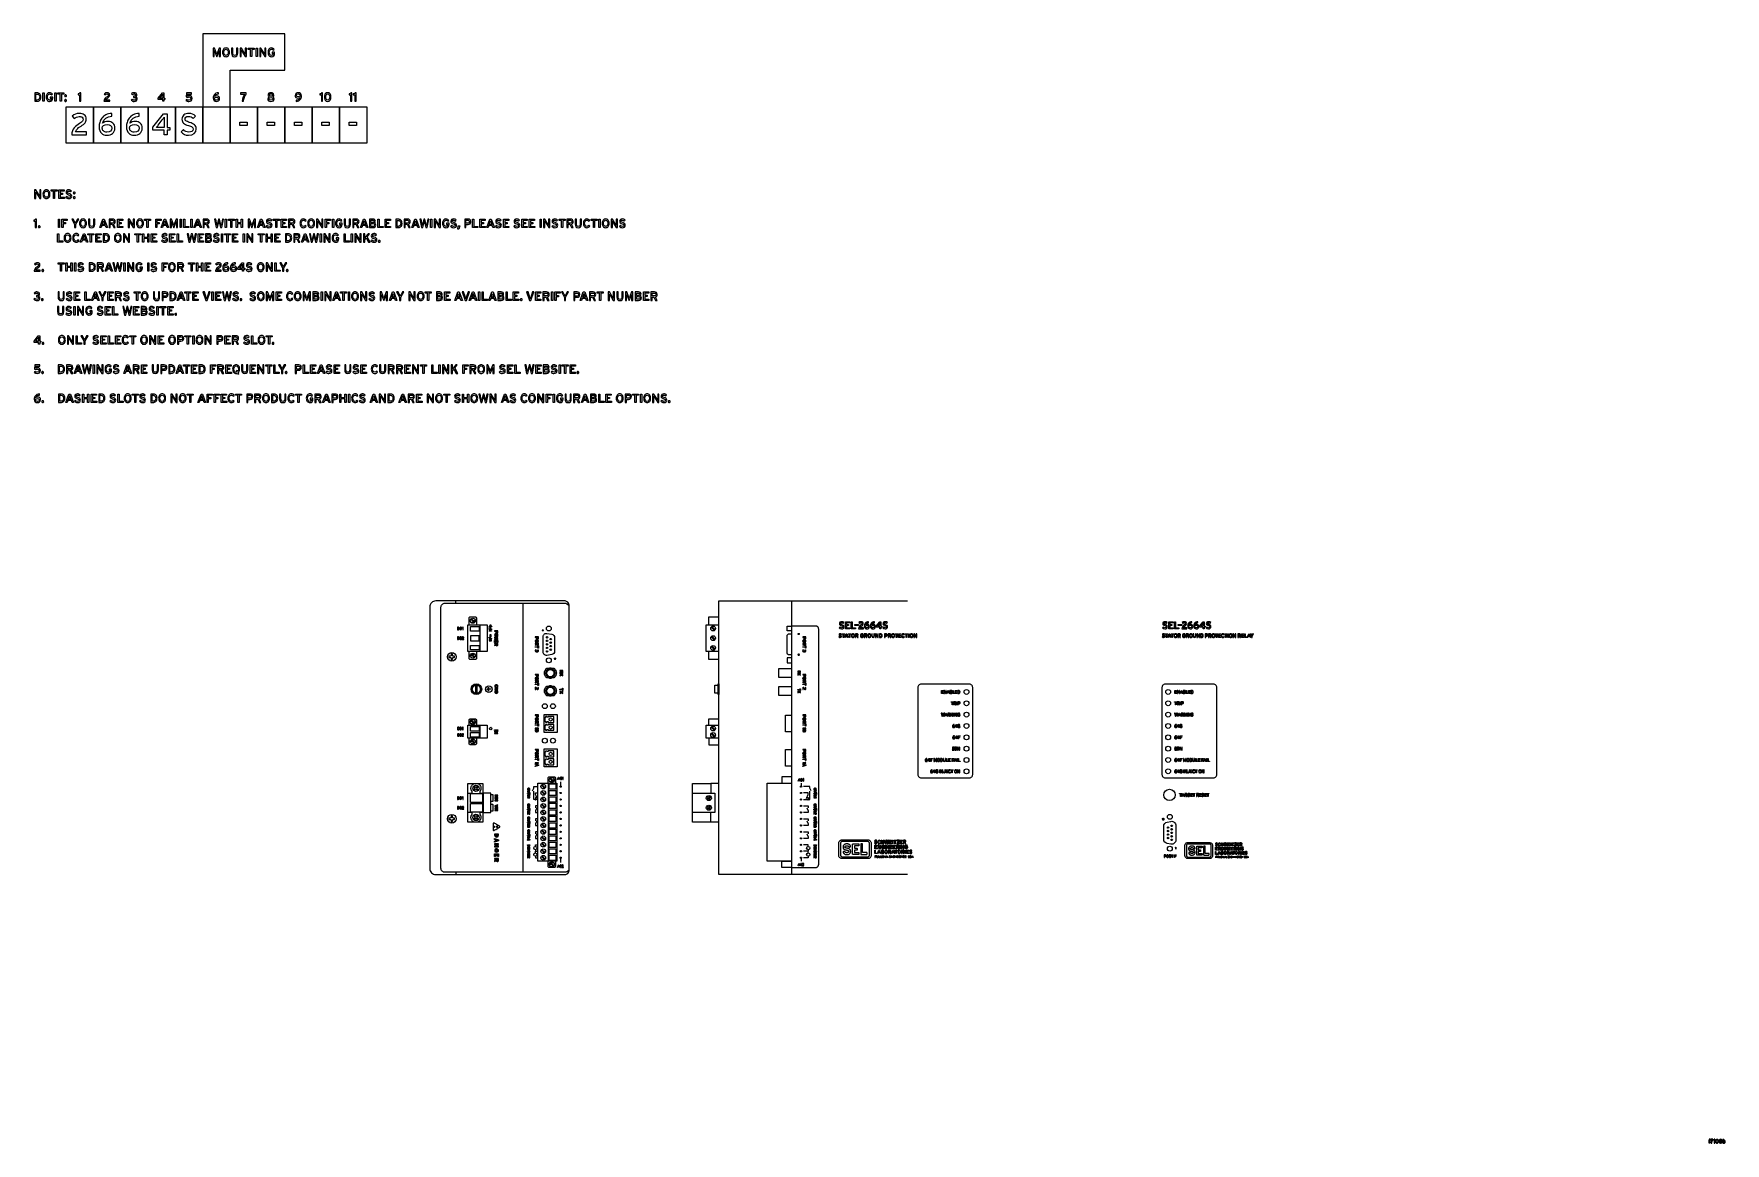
# Model space of a CAD drawing. Extents: x 0.9 to 53.1, y 0.9 to 35.1.
import ezdxf

# ---------------------------------------------------------------- set-up
doc = ezdxf.new("R2010")
doc.units = 0
doc.header["$MEASUREMENT"] = 0
doc.layers.add('2.0_____DWG', color=7, linetype='CONTINUOUS')

# ---------------------------------------------------------------- blocks, each defined once
blk = doc.blocks.new('BLK126')
at = {"layer": '2.0_____DWG'}
for points in [[(0.125, 0.466), (0.125, 0.564), (0.186, 0.564), (0.186, 0.549), (0.139, 0.549), (0.139, 0.525), (0.166, 0.525), (0.166, 0.511), (0.139, 0.511), (0.139, 0.48), (0.188, 0.48), (0.188, 0.466)], [(0.36, 0.466), (0.352, 0.489), (0.313, 0.489), (0.305, 0.466), (0.29, 0.466), (0.325, 0.564), (0.34, 0.564), (0.376, 0.466)], [(0.474, 0.466), (0.474, 0.564), (0.488, 0.564), (0.488, 0.48), (0.535, 0.48), (0.535, 0.466)], [(0.55, 0.466), (0.55, 0.564), (0.611, 0.564), (0.611, 0.549), (0.564, 0.549), (0.564, 0.525), (0.591, 0.525), (0.591, 0.511), (0.564, 0.511), (0.564, 0.48), (0.613, 0.48), (0.613, 0.466)]]:
    blk.add_lwpolyline(points, close=True, dxfattribs=at)
for points, knots in [([(0.262, 0.466), (0.262, 0.466), (0.224, 0.527), (0.224, 0.527), (0.221, 0.532), (0.219, 0.536), (0.217, 0.539), (0.217, 0.533), (0.217, 0.525), (0.217, 0.517), (0.217, 0.517), (0.217, 0.466), (0.217, 0.466), (0.217, 0.466), (0.203, 0.466), (0.203, 0.466), (0.203, 0.466), (0.203, 0.564), (0.203, 0.564), (0.203, 0.564), (0.218, 0.564), (0.218, 0.564), (0.218, 0.564), (0.254, 0.504), (0.254, 0.504), (0.257, 0.499), (0.259, 0.494), (0.261, 0.49), (0.261, 0.497), (0.261, 0.505), (0.261, 0.513), (0.261, 0.513), (0.261, 0.564), (0.261, 0.564), (0.261, 0.564), (0.275, 0.564), (0.275, 0.564), (0.275, 0.564), (0.275, 0.466), (0.275, 0.466), (0.275, 0.466), (0.262, 0.466), (0.262, 0.466)], [0, 0, 0, 0, 1, 1, 1, 2, 2, 2, 3, 3, 3, 4, 4, 4, 5, 5, 5, 6, 6, 6, 7, 7, 7, 8, 8, 8, 9, 9, 9, 10, 10, 10, 11, 11, 11, 12, 12, 12, 13, 13, 13, 14, 14, 14, 14]), ([(0.34, 0.525), (0.337, 0.534), (0.334, 0.541), (0.332, 0.547), (0.331, 0.541), (0.328, 0.534), (0.325, 0.525), (0.325, 0.525), (0.318, 0.502), (0.318, 0.502), (0.318, 0.502), (0.347, 0.502), (0.347, 0.502), (0.347, 0.502), (0.34, 0.525), (0.34, 0.525)], [0, 0, 0, 0, 1, 1, 1, 2, 2, 2, 3, 3, 3, 4, 4, 4, 5, 5, 5, 5]), ([(0.457, 0.496), (0.457, 0.476), (0.446, 0.466), (0.425, 0.466), (0.425, 0.466), (0.388, 0.466), (0.388, 0.466), (0.388, 0.466), (0.388, 0.564), (0.388, 0.564), (0.388, 0.564), (0.426, 0.564), (0.426, 0.564), (0.444, 0.563), (0.453, 0.555), (0.453, 0.538), (0.453, 0.533), (0.452, 0.529), (0.45, 0.526), (0.448, 0.523), (0.445, 0.52), (0.441, 0.519), (0.445, 0.518), (0.449, 0.515), (0.452, 0.512), (0.456, 0.508), (0.457, 0.503), (0.457, 0.496)], [0, 0, 0, 0, 1, 1, 1, 2, 2, 2, 3, 3, 3, 4, 4, 4, 5, 5, 5, 6, 6, 6, 7, 7, 7, 8, 8, 8, 9, 9, 9, 9]), ([(0.439, 0.537), (0.439, 0.541), (0.438, 0.544), (0.436, 0.547), (0.434, 0.549), (0.431, 0.55), (0.426, 0.55), (0.426, 0.55), (0.401, 0.55), (0.401, 0.55), (0.401, 0.55), (0.401, 0.525), (0.401, 0.525), (0.401, 0.525), (0.426, 0.525), (0.426, 0.525), (0.429, 0.525), (0.431, 0.525), (0.432, 0.526), (0.434, 0.527), (0.435, 0.528), (0.436, 0.529), (0.438, 0.531), (0.439, 0.534), (0.439, 0.537)], [0, 0, 0, 0, 1, 1, 1, 2, 2, 2, 3, 3, 3, 4, 4, 4, 5, 5, 5, 6, 6, 6, 7, 7, 7, 8, 8, 8, 8]), ([(0.7, 0.515), (0.7, 0.498), (0.695, 0.486), (0.686, 0.478), (0.677, 0.47), (0.667, 0.466), (0.654, 0.466), (0.654, 0.466), (0.628, 0.466), (0.628, 0.466), (0.628, 0.466), (0.628, 0.564), (0.628, 0.564), (0.628, 0.564), (0.654, 0.564), (0.654, 0.564), (0.667, 0.564), (0.678, 0.56), (0.687, 0.552), (0.695, 0.545), (0.7, 0.532), (0.7, 0.515)], [0, 0, 0, 0, 1, 1, 1, 2, 2, 2, 3, 3, 3, 4, 4, 4, 5, 5, 5, 6, 6, 6, 7, 7, 7, 7]), ([(0.686, 0.515), (0.686, 0.525), (0.683, 0.534), (0.678, 0.54), (0.673, 0.546), (0.665, 0.549), (0.654, 0.549), (0.654, 0.549), (0.643, 0.549), (0.643, 0.549), (0.643, 0.549), (0.643, 0.48), (0.643, 0.48), (0.643, 0.48), (0.654, 0.48), (0.654, 0.48), (0.665, 0.48), (0.673, 0.484), (0.678, 0.49), (0.683, 0.496), (0.686, 0.505), (0.686, 0.515)], [0, 0, 0, 0, 1, 1, 1, 2, 2, 2, 3, 3, 3, 4, 4, 4, 5, 5, 5, 6, 6, 6, 7, 7, 7, 7]), ([(0.443, 0.496), (0.443, 0.506), (0.437, 0.512), (0.426, 0.512), (0.426, 0.512), (0.401, 0.512), (0.401, 0.512), (0.401, 0.512), (0.401, 0.479), (0.401, 0.479), (0.401, 0.479), (0.426, 0.479), (0.426, 0.479), (0.432, 0.479), (0.437, 0.481), (0.439, 0.484), (0.442, 0.487), (0.443, 0.491), (0.443, 0.496)], [0, 0, 0, 0, 1, 1, 1, 2, 2, 2, 3, 3, 3, 4, 4, 4, 5, 5, 5, 6, 6, 6, 6])]:
    blk.add_open_spline(points, degree=3, knots=knots, dxfattribs=at)
blk = doc.blocks.new('BLK125')
at = {"layer": '2.0_____DWG'}
for points in [[(0.166, 0.208), (0.166, 0.125), (0.152, 0.125), (0.152, 0.208), (0.125, 0.208), (0.125, 0.222), (0.194, 0.222), (0.194, 0.208)], [(0.298, 0.125), (0.298, 0.222), (0.312, 0.222), (0.312, 0.125)]]:
    blk.add_lwpolyline(points, close=True, dxfattribs=at)
for points, knots in [([(0.28, 0.193), (0.28, 0.178), (0.273, 0.168), (0.259, 0.165), (0.259, 0.165), (0.278, 0.125), (0.278, 0.125), (0.278, 0.125), (0.262, 0.125), (0.262, 0.125), (0.262, 0.125), (0.243, 0.163), (0.243, 0.163), (0.243, 0.163), (0.222, 0.163), (0.222, 0.163), (0.222, 0.163), (0.222, 0.125), (0.222, 0.125), (0.222, 0.125), (0.208, 0.125), (0.208, 0.125), (0.208, 0.125), (0.208, 0.222), (0.208, 0.222), (0.208, 0.222), (0.25, 0.222), (0.25, 0.222), (0.258, 0.222), (0.265, 0.22), (0.271, 0.215), (0.277, 0.211), (0.28, 0.203), (0.28, 0.193)], [0, 0, 0, 0, 1, 1, 1, 2, 2, 2, 3, 3, 3, 4, 4, 4, 5, 5, 5, 6, 6, 6, 7, 7, 7, 8, 8, 8, 9, 9, 9, 10, 10, 10, 11, 11, 11, 11]), ([(0.266, 0.193), (0.266, 0.198), (0.264, 0.202), (0.261, 0.204), (0.258, 0.207), (0.254, 0.209), (0.25, 0.209), (0.25, 0.209), (0.222, 0.209), (0.222, 0.209), (0.222, 0.209), (0.222, 0.177), (0.222, 0.177), (0.222, 0.177), (0.25, 0.177), (0.25, 0.177), (0.254, 0.177), (0.258, 0.179), (0.261, 0.181), (0.264, 0.184), (0.266, 0.188), (0.266, 0.193)], [0, 0, 0, 0, 1, 1, 1, 2, 2, 2, 3, 3, 3, 4, 4, 4, 5, 5, 5, 6, 6, 6, 7, 7, 7, 7]), ([(0.402, 0.192), (0.402, 0.182), (0.399, 0.174), (0.393, 0.169), (0.387, 0.164), (0.38, 0.161), (0.37, 0.161), (0.37, 0.161), (0.346, 0.161), (0.346, 0.161), (0.346, 0.161), (0.346, 0.125), (0.346, 0.125), (0.346, 0.125), (0.332, 0.125), (0.332, 0.125), (0.332, 0.125), (0.332, 0.222), (0.332, 0.222), (0.332, 0.222), (0.371, 0.222), (0.371, 0.222), (0.38, 0.222), (0.388, 0.22), (0.393, 0.215), (0.399, 0.21), (0.402, 0.202), (0.402, 0.192)], [0, 0, 0, 0, 1, 1, 1, 2, 2, 2, 3, 3, 3, 4, 4, 4, 5, 5, 5, 6, 6, 6, 7, 7, 7, 8, 8, 8, 9, 9, 9, 9]), ([(0.387, 0.192), (0.387, 0.203), (0.382, 0.209), (0.371, 0.209), (0.371, 0.209), (0.346, 0.209), (0.346, 0.209), (0.346, 0.209), (0.346, 0.175), (0.346, 0.175), (0.346, 0.175), (0.371, 0.175), (0.371, 0.175), (0.382, 0.175), (0.387, 0.181), (0.387, 0.192)], [0, 0, 0, 0, 1, 1, 1, 2, 2, 2, 3, 3, 3, 4, 4, 4, 5, 5, 5, 5])]:
    blk.add_open_spline(points, degree=3, knots=knots, dxfattribs=at)
blk = doc.blocks.new('BLK124')
at = {"layer": '2.0_____DWG'}
for points in [[(0.326, 0.71), (0.318, 0.733), (0.279, 0.733), (0.271, 0.71), (0.256, 0.71), (0.291, 0.807), (0.307, 0.807), (0.342, 0.71)], [(0.536, 0.71), (0.536, 0.807), (0.55, 0.807), (0.55, 0.71)]]:
    blk.add_lwpolyline(points, close=True, dxfattribs=at)
for points, knots in [([(0.239, 0.71), (0.239, 0.71), (0.224, 0.71), (0.224, 0.71), (0.224, 0.71), (0.209, 0.773), (0.209, 0.773), (0.208, 0.778), (0.207, 0.782), (0.206, 0.786), (0.205, 0.782), (0.204, 0.778), (0.203, 0.773), (0.203, 0.773), (0.187, 0.71), (0.187, 0.71), (0.187, 0.71), (0.173, 0.71), (0.173, 0.71), (0.173, 0.71), (0.153, 0.807), (0.153, 0.807), (0.153, 0.807), (0.168, 0.807), (0.168, 0.807), (0.168, 0.807), (0.18, 0.746), (0.18, 0.746), (0.18, 0.742), (0.181, 0.738), (0.182, 0.733), (0.183, 0.738), (0.183, 0.742), (0.184, 0.746), (0.184, 0.746), (0.2, 0.807), (0.2, 0.807), (0.2, 0.807), (0.212, 0.807), (0.212, 0.807), (0.212, 0.807), (0.228, 0.744), (0.228, 0.744), (0.229, 0.741), (0.23, 0.737), (0.231, 0.733), (0.231, 0.738), (0.232, 0.741), (0.233, 0.744), (0.233, 0.744), (0.244, 0.807), (0.244, 0.807), (0.244, 0.807), (0.259, 0.807), (0.259, 0.807), (0.259, 0.807), (0.239, 0.71), (0.239, 0.71)], [0, 0, 0, 0, 1, 1, 1, 2, 2, 2, 3, 3, 3, 4, 4, 4, 5, 5, 5, 6, 6, 6, 7, 7, 7, 8, 8, 8, 9, 9, 9, 10, 10, 10, 11, 11, 11, 12, 12, 12, 13, 13, 13, 14, 14, 14, 15, 15, 15, 16, 16, 16, 17, 17, 17, 18, 18, 18, 19, 19, 19, 19]), ([(0.306, 0.768), (0.303, 0.778), (0.3, 0.785), (0.299, 0.791), (0.297, 0.785), (0.294, 0.778), (0.291, 0.768), (0.291, 0.768), (0.284, 0.746), (0.284, 0.746), (0.284, 0.746), (0.314, 0.746), (0.314, 0.746), (0.314, 0.746), (0.306, 0.768), (0.306, 0.768)], [0, 0, 0, 0, 1, 1, 1, 2, 2, 2, 3, 3, 3, 4, 4, 4, 5, 5, 5, 5]), ([(0.425, 0.778), (0.425, 0.763), (0.418, 0.753), (0.405, 0.75), (0.405, 0.75), (0.424, 0.71), (0.424, 0.71), (0.424, 0.71), (0.407, 0.71), (0.407, 0.71), (0.407, 0.71), (0.389, 0.748), (0.389, 0.748), (0.389, 0.748), (0.368, 0.748), (0.368, 0.748), (0.368, 0.748), (0.368, 0.71), (0.368, 0.71), (0.368, 0.71), (0.354, 0.71), (0.354, 0.71), (0.354, 0.71), (0.354, 0.807), (0.354, 0.807), (0.354, 0.807), (0.395, 0.807), (0.395, 0.807), (0.404, 0.807), (0.411, 0.805), (0.416, 0.8), (0.422, 0.795), (0.425, 0.788), (0.425, 0.778)], [0, 0, 0, 0, 1, 1, 1, 2, 2, 2, 3, 3, 3, 4, 4, 4, 5, 5, 5, 6, 6, 6, 7, 7, 7, 8, 8, 8, 9, 9, 9, 10, 10, 10, 11, 11, 11, 11]), ([(0.411, 0.778), (0.411, 0.783), (0.409, 0.787), (0.407, 0.789), (0.404, 0.792), (0.4, 0.793), (0.395, 0.793), (0.395, 0.793), (0.368, 0.793), (0.368, 0.793), (0.368, 0.793), (0.368, 0.762), (0.368, 0.762), (0.368, 0.762), (0.395, 0.762), (0.395, 0.762), (0.4, 0.762), (0.404, 0.764), (0.407, 0.766), (0.409, 0.769), (0.411, 0.772), (0.411, 0.778)], [0, 0, 0, 0, 1, 1, 1, 2, 2, 2, 3, 3, 3, 4, 4, 4, 5, 5, 5, 6, 6, 6, 7, 7, 7, 7]), ([(0.501, 0.71), (0.501, 0.71), (0.464, 0.771), (0.464, 0.771), (0.461, 0.775), (0.459, 0.78), (0.457, 0.783), (0.457, 0.777), (0.457, 0.769), (0.457, 0.761), (0.457, 0.761), (0.457, 0.71), (0.457, 0.71), (0.457, 0.71), (0.443, 0.71), (0.443, 0.71), (0.443, 0.71), (0.443, 0.807), (0.443, 0.807), (0.443, 0.807), (0.457, 0.807), (0.457, 0.807), (0.457, 0.807), (0.493, 0.748), (0.493, 0.748), (0.496, 0.743), (0.499, 0.738), (0.501, 0.734), (0.501, 0.741), (0.501, 0.749), (0.501, 0.757), (0.501, 0.757), (0.501, 0.807), (0.501, 0.807), (0.501, 0.807), (0.515, 0.807), (0.515, 0.807), (0.515, 0.807), (0.515, 0.71), (0.515, 0.71), (0.515, 0.71), (0.501, 0.71), (0.501, 0.71)], [0, 0, 0, 0, 1, 1, 1, 2, 2, 2, 3, 3, 3, 4, 4, 4, 5, 5, 5, 6, 6, 6, 7, 7, 7, 8, 8, 8, 9, 9, 9, 10, 10, 10, 11, 11, 11, 12, 12, 12, 13, 13, 13, 14, 14, 14, 14]), ([(0.628, 0.71), (0.628, 0.71), (0.59, 0.771), (0.59, 0.771), (0.587, 0.775), (0.585, 0.78), (0.583, 0.783), (0.583, 0.777), (0.583, 0.769), (0.583, 0.761), (0.583, 0.761), (0.583, 0.71), (0.583, 0.71), (0.583, 0.71), (0.569, 0.71), (0.569, 0.71), (0.569, 0.71), (0.569, 0.807), (0.569, 0.807), (0.569, 0.807), (0.584, 0.807), (0.584, 0.807), (0.584, 0.807), (0.62, 0.748), (0.62, 0.748), (0.623, 0.743), (0.625, 0.738), (0.627, 0.734), (0.627, 0.741), (0.627, 0.749), (0.627, 0.757), (0.627, 0.757), (0.627, 0.807), (0.627, 0.807), (0.627, 0.807), (0.641, 0.807), (0.641, 0.807), (0.641, 0.807), (0.641, 0.71), (0.641, 0.71), (0.641, 0.71), (0.628, 0.71), (0.628, 0.71)], [0, 0, 0, 0, 1, 1, 1, 2, 2, 2, 3, 3, 3, 4, 4, 4, 5, 5, 5, 6, 6, 6, 7, 7, 7, 8, 8, 8, 9, 9, 9, 10, 10, 10, 11, 11, 11, 12, 12, 12, 13, 13, 13, 14, 14, 14, 14]), ([(0.733, 0.748), (0.733, 0.735), (0.73, 0.726), (0.723, 0.719), (0.716, 0.712), (0.708, 0.709), (0.697, 0.708), (0.685, 0.709), (0.675, 0.713), (0.668, 0.723), (0.661, 0.732), (0.657, 0.744), (0.657, 0.759), (0.657, 0.774), (0.661, 0.786), (0.668, 0.795), (0.675, 0.804), (0.685, 0.809), (0.697, 0.809), (0.712, 0.809), (0.723, 0.803), (0.729, 0.791), (0.729, 0.791), (0.717, 0.783), (0.717, 0.783), (0.714, 0.787), (0.712, 0.79), (0.709, 0.792), (0.706, 0.793), (0.702, 0.794), (0.697, 0.794), (0.689, 0.794), (0.683, 0.791), (0.678, 0.785), (0.674, 0.779), (0.672, 0.77), (0.672, 0.759), (0.672, 0.748), (0.674, 0.739), (0.678, 0.733), (0.683, 0.726), (0.689, 0.723), (0.697, 0.723), (0.705, 0.723), (0.71, 0.725), (0.714, 0.73), (0.717, 0.734), (0.719, 0.739), (0.719, 0.745), (0.719, 0.745), (0.719, 0.745), (0.719, 0.745), (0.719, 0.745), (0.703, 0.745), (0.703, 0.745), (0.703, 0.745), (0.703, 0.759), (0.703, 0.759), (0.703, 0.759), (0.733, 0.759), (0.733, 0.759), (0.733, 0.759), (0.733, 0.748), (0.733, 0.748)], [0, 0, 0, 0, 1, 1, 1, 2, 2, 2, 3, 3, 3, 4, 4, 4, 5, 5, 5, 6, 6, 6, 7, 7, 7, 8, 8, 8, 9, 9, 9, 10, 10, 10, 11, 11, 11, 12, 12, 12, 13, 13, 13, 14, 14, 14, 15, 15, 15, 16, 16, 16, 17, 17, 17, 18, 18, 18, 19, 19, 19, 20, 20, 20, 21, 21, 21, 21])]:
    blk.add_open_spline(points, degree=3, knots=knots, dxfattribs=at)
blk = doc.blocks.new('BLK123')
at = {"layer": '2.0_____DWG'}
blk.add_lwpolyline([(0.392, 0.389), (0.392, 0.367), (0.379, 0.367), (0.379, 0.389), (0.328, 0.389), (0.328, 0.402), (0.376, 0.465), (0.392, 0.465), (0.392, 0.402), (0.405, 0.402), (0.405, 0.389)], close=True, dxfattribs=at)
for points, knots in [([(0.321, 0.398), (0.32, 0.388), (0.317, 0.379), (0.31, 0.374), (0.303, 0.369), (0.294, 0.366), (0.284, 0.366), (0.274, 0.366), (0.265, 0.369), (0.259, 0.375), (0.252, 0.381), (0.248, 0.391), (0.248, 0.405), (0.248, 0.411), (0.249, 0.418), (0.251, 0.425), (0.253, 0.432), (0.256, 0.438), (0.261, 0.444), (0.265, 0.45), (0.271, 0.455), (0.279, 0.459), (0.286, 0.464), (0.296, 0.466), (0.307, 0.466), (0.307, 0.466), (0.307, 0.452), (0.307, 0.452), (0.285, 0.451), (0.271, 0.441), (0.264, 0.42), (0.27, 0.426), (0.278, 0.428), (0.289, 0.428), (0.298, 0.428), (0.305, 0.426), (0.311, 0.421), (0.317, 0.416), (0.32, 0.408), (0.321, 0.398)], [0, 0, 0, 0, 1, 1, 1, 2, 2, 2, 3, 3, 3, 4, 4, 4, 5, 5, 5, 6, 6, 6, 7, 7, 7, 8, 8, 8, 9, 9, 9, 10, 10, 10, 11, 11, 11, 12, 12, 12, 13, 13, 13, 13]), ([(0.306, 0.398), (0.306, 0.409), (0.299, 0.415), (0.285, 0.415), (0.27, 0.415), (0.263, 0.409), (0.263, 0.398), (0.263, 0.393), (0.264, 0.389), (0.268, 0.385), (0.272, 0.382), (0.277, 0.38), (0.284, 0.38), (0.299, 0.38), (0.306, 0.386), (0.306, 0.398)], [0, 0, 0, 0, 1, 1, 1, 2, 2, 2, 3, 3, 3, 4, 4, 4, 5, 5, 5, 5]), ([(0.379, 0.448), (0.377, 0.445), (0.374, 0.441), (0.371, 0.436), (0.371, 0.436), (0.353, 0.413), (0.353, 0.413), (0.349, 0.408), (0.346, 0.405), (0.344, 0.402), (0.348, 0.402), (0.353, 0.402), (0.359, 0.402), (0.359, 0.402), (0.379, 0.402), (0.379, 0.402), (0.379, 0.402), (0.379, 0.43), (0.379, 0.43), (0.379, 0.437), (0.379, 0.443), (0.379, 0.448)], [0, 0, 0, 0, 1, 1, 1, 2, 2, 2, 3, 3, 3, 4, 4, 4, 5, 5, 5, 6, 6, 6, 7, 7, 7, 7]), ([(0.483, 0.395), (0.483, 0.376), (0.472, 0.366), (0.448, 0.366), (0.434, 0.366), (0.423, 0.371), (0.415, 0.381), (0.415, 0.381), (0.425, 0.391), (0.425, 0.391), (0.432, 0.384), (0.44, 0.38), (0.449, 0.38), (0.463, 0.38), (0.469, 0.385), (0.469, 0.394), (0.469, 0.398), (0.467, 0.401), (0.464, 0.403), (0.461, 0.406), (0.456, 0.408), (0.448, 0.41), (0.438, 0.413), (0.43, 0.416), (0.426, 0.42), (0.421, 0.425), (0.418, 0.431), (0.418, 0.439), (0.418, 0.447), (0.421, 0.454), (0.427, 0.459), (0.433, 0.464), (0.44, 0.466), (0.449, 0.466), (0.462, 0.466), (0.472, 0.461), (0.48, 0.453), (0.48, 0.453), (0.47, 0.443), (0.47, 0.443), (0.465, 0.449), (0.457, 0.452), (0.448, 0.452), (0.443, 0.452), (0.439, 0.451), (0.436, 0.448), (0.434, 0.446), (0.433, 0.443), (0.433, 0.44), (0.433, 0.438), (0.433, 0.436), (0.434, 0.435), (0.434, 0.434), (0.435, 0.433), (0.437, 0.431), (0.44, 0.429), (0.445, 0.427), (0.453, 0.425), (0.463, 0.422), (0.47, 0.418), (0.475, 0.414), (0.48, 0.41), (0.483, 0.404), (0.483, 0.395)], [0, 0, 0, 0, 1, 1, 1, 2, 2, 2, 3, 3, 3, 4, 4, 4, 5, 5, 5, 6, 6, 6, 7, 7, 7, 8, 8, 8, 9, 9, 9, 10, 10, 10, 11, 11, 11, 12, 12, 12, 13, 13, 13, 14, 14, 14, 15, 15, 15, 16, 16, 16, 17, 17, 17, 18, 18, 18, 19, 19, 19, 20, 20, 20, 21, 21, 21, 21])]:
    blk.add_open_spline(points, degree=3, knots=knots, dxfattribs=at)
blk = doc.blocks.new('BLK122')
at = {"layer": '2.0_____DWG'}
for points in [[(0.392, 0.389), (0.392, 0.367), (0.379, 0.367), (0.379, 0.389), (0.328, 0.389), (0.328, 0.402), (0.376, 0.465), (0.392, 0.465), (0.392, 0.402), (0.405, 0.402), (0.405, 0.389)], [(0.434, 0.45), (0.434, 0.425), (0.461, 0.425), (0.461, 0.41), (0.434, 0.41), (0.434, 0.367), (0.42, 0.367), (0.42, 0.465), (0.481, 0.465), (0.481, 0.45)]]:
    blk.add_lwpolyline(points, close=True, dxfattribs=at)
for points, knots in [([(0.321, 0.398), (0.32, 0.388), (0.317, 0.379), (0.31, 0.374), (0.303, 0.369), (0.294, 0.366), (0.284, 0.366), (0.274, 0.366), (0.265, 0.369), (0.259, 0.375), (0.252, 0.381), (0.248, 0.391), (0.248, 0.405), (0.248, 0.411), (0.249, 0.418), (0.251, 0.425), (0.253, 0.432), (0.256, 0.438), (0.261, 0.444), (0.265, 0.45), (0.271, 0.455), (0.279, 0.459), (0.286, 0.464), (0.296, 0.466), (0.307, 0.466), (0.307, 0.466), (0.307, 0.452), (0.307, 0.452), (0.285, 0.451), (0.271, 0.441), (0.264, 0.42), (0.27, 0.426), (0.278, 0.428), (0.289, 0.428), (0.298, 0.428), (0.305, 0.426), (0.311, 0.421), (0.317, 0.416), (0.32, 0.408), (0.321, 0.398)], [0, 0, 0, 0, 1, 1, 1, 2, 2, 2, 3, 3, 3, 4, 4, 4, 5, 5, 5, 6, 6, 6, 7, 7, 7, 8, 8, 8, 9, 9, 9, 10, 10, 10, 11, 11, 11, 12, 12, 12, 13, 13, 13, 13]), ([(0.306, 0.398), (0.306, 0.409), (0.299, 0.415), (0.285, 0.415), (0.27, 0.415), (0.263, 0.409), (0.263, 0.398), (0.263, 0.393), (0.264, 0.389), (0.268, 0.385), (0.272, 0.382), (0.277, 0.38), (0.284, 0.38), (0.299, 0.38), (0.306, 0.386), (0.306, 0.398)], [0, 0, 0, 0, 1, 1, 1, 2, 2, 2, 3, 3, 3, 4, 4, 4, 5, 5, 5, 5]), ([(0.379, 0.448), (0.377, 0.445), (0.374, 0.441), (0.371, 0.436), (0.371, 0.436), (0.353, 0.413), (0.353, 0.413), (0.349, 0.408), (0.346, 0.405), (0.344, 0.402), (0.348, 0.402), (0.353, 0.402), (0.359, 0.402), (0.359, 0.402), (0.379, 0.402), (0.379, 0.402), (0.379, 0.402), (0.379, 0.43), (0.379, 0.43), (0.379, 0.437), (0.379, 0.443), (0.379, 0.448)], [0, 0, 0, 0, 1, 1, 1, 2, 2, 2, 3, 3, 3, 4, 4, 4, 5, 5, 5, 6, 6, 6, 7, 7, 7, 7])]:
    blk.add_open_spline(points, degree=3, knots=knots, dxfattribs=at)
blk = doc.blocks.new('BLK121')
at = {"layer": '2.0_____DWG'}
for points, knots in [([(0.237, 0.499), (0.237, 0.488), (0.234, 0.479), (0.227, 0.473), (0.22, 0.468), (0.211, 0.465), (0.2, 0.465), (0.188, 0.465), (0.177, 0.468), (0.167, 0.474), (0.167, 0.474), (0.174, 0.486), (0.174, 0.486), (0.183, 0.481), (0.192, 0.479), (0.201, 0.479), (0.215, 0.479), (0.223, 0.486), (0.223, 0.498), (0.223, 0.51), (0.216, 0.516), (0.204, 0.516), (0.2, 0.516), (0.196, 0.515), (0.194, 0.514), (0.191, 0.513), (0.188, 0.512), (0.186, 0.51), (0.186, 0.51), (0.171, 0.516), (0.171, 0.516), (0.171, 0.516), (0.174, 0.564), (0.174, 0.564), (0.174, 0.564), (0.232, 0.564), (0.232, 0.564), (0.232, 0.564), (0.232, 0.55), (0.232, 0.55), (0.232, 0.55), (0.186, 0.55), (0.186, 0.55), (0.186, 0.55), (0.185, 0.525), (0.185, 0.525), (0.19, 0.528), (0.196, 0.53), (0.205, 0.53), (0.216, 0.53), (0.224, 0.527), (0.229, 0.521), (0.235, 0.516), (0.237, 0.508), (0.237, 0.499)], [0, 0, 0, 0, 1, 1, 1, 2, 2, 2, 3, 3, 3, 4, 4, 4, 5, 5, 5, 6, 6, 6, 7, 7, 7, 8, 8, 8, 9, 9, 9, 10, 10, 10, 11, 11, 11, 12, 12, 12, 13, 13, 13, 14, 14, 14, 15, 15, 15, 16, 16, 16, 17, 17, 17, 18, 18, 18, 18]), ([(0.315, 0.526), (0.315, 0.52), (0.314, 0.513), (0.313, 0.506), (0.311, 0.499), (0.307, 0.493), (0.303, 0.487), (0.299, 0.48), (0.293, 0.475), (0.285, 0.472), (0.277, 0.468), (0.268, 0.465), (0.257, 0.465), (0.257, 0.465), (0.257, 0.478), (0.257, 0.478), (0.279, 0.479), (0.293, 0.49), (0.299, 0.51), (0.294, 0.505), (0.285, 0.502), (0.275, 0.502), (0.266, 0.502), (0.259, 0.505), (0.252, 0.51), (0.246, 0.515), (0.243, 0.523), (0.243, 0.533), (0.243, 0.543), (0.247, 0.551), (0.254, 0.557), (0.261, 0.562), (0.269, 0.565), (0.28, 0.565), (0.29, 0.565), (0.299, 0.562), (0.305, 0.556), (0.312, 0.55), (0.315, 0.54), (0.315, 0.526)], [0, 0, 0, 0, 1, 1, 1, 2, 2, 2, 3, 3, 3, 4, 4, 4, 5, 5, 5, 6, 6, 6, 7, 7, 7, 8, 8, 8, 9, 9, 9, 10, 10, 10, 11, 11, 11, 12, 12, 12, 13, 13, 13, 13]), ([(0.301, 0.533), (0.301, 0.538), (0.299, 0.542), (0.296, 0.546), (0.292, 0.549), (0.287, 0.551), (0.279, 0.551), (0.265, 0.551), (0.257, 0.545), (0.257, 0.533), (0.258, 0.522), (0.265, 0.516), (0.279, 0.516), (0.293, 0.516), (0.301, 0.522), (0.301, 0.533)], [0, 0, 0, 0, 1, 1, 1, 2, 2, 2, 3, 3, 3, 4, 4, 4, 5, 5, 5, 5]), ([(0.389, 0.466), (0.389, 0.466), (0.351, 0.527), (0.351, 0.527), (0.349, 0.532), (0.346, 0.536), (0.344, 0.539), (0.344, 0.533), (0.345, 0.525), (0.345, 0.517), (0.345, 0.517), (0.345, 0.466), (0.345, 0.466), (0.345, 0.466), (0.331, 0.466), (0.331, 0.466), (0.331, 0.466), (0.331, 0.564), (0.331, 0.564), (0.331, 0.564), (0.345, 0.564), (0.345, 0.564), (0.345, 0.564), (0.381, 0.504), (0.381, 0.504), (0.384, 0.499), (0.387, 0.494), (0.389, 0.49), (0.389, 0.497), (0.389, 0.505), (0.389, 0.513), (0.389, 0.513), (0.389, 0.564), (0.389, 0.564), (0.389, 0.564), (0.402, 0.564), (0.402, 0.564), (0.402, 0.564), (0.402, 0.466), (0.402, 0.466), (0.402, 0.466), (0.389, 0.466), (0.389, 0.466)], [0, 0, 0, 0, 1, 1, 1, 2, 2, 2, 3, 3, 3, 4, 4, 4, 5, 5, 5, 6, 6, 6, 7, 7, 7, 8, 8, 8, 9, 9, 9, 10, 10, 10, 11, 11, 11, 12, 12, 12, 13, 13, 13, 14, 14, 14, 14])]:
    blk.add_open_spline(points, degree=3, knots=knots, dxfattribs=at)
blk = doc.blocks.new('BLK120')
at = {"layer": '2.0_____DWG'}
for points in [[(0.392, 0.389), (0.392, 0.367), (0.379, 0.367), (0.379, 0.389), (0.328, 0.389), (0.328, 0.402), (0.376, 0.465), (0.392, 0.465), (0.392, 0.402), (0.405, 0.402), (0.405, 0.389)], [(0.434, 0.45), (0.434, 0.425), (0.461, 0.425), (0.461, 0.41), (0.434, 0.41), (0.434, 0.367), (0.42, 0.367), (0.42, 0.465), (0.481, 0.465), (0.481, 0.45)], [(0.9, 0.367), (0.9, 0.465), (0.914, 0.465), (0.914, 0.381), (0.961, 0.381), (0.961, 0.367)], [(0.975, 0.367), (0.975, 0.465), (1.036, 0.465), (1.036, 0.45), (0.989, 0.45), (0.989, 0.426), (1.016, 0.426), (1.016, 0.412), (0.989, 0.412), (0.989, 0.381), (1.038, 0.381), (1.038, 0.367)], [(1.098, 0.45), (1.098, 0.425), (1.125, 0.425), (1.125, 0.41), (1.098, 0.41), (1.098, 0.367), (1.084, 0.367), (1.084, 0.465), (1.145, 0.465), (1.145, 0.45)], [(1.209, 0.367), (1.201, 0.39), (1.162, 0.39), (1.154, 0.367), (1.138, 0.367), (1.174, 0.465), (1.189, 0.465), (1.224, 0.367)], [(1.237, 0.367), (1.237, 0.465), (1.251, 0.465), (1.251, 0.367)], [(1.27, 0.367), (1.27, 0.465), (1.285, 0.465), (1.285, 0.381), (1.332, 0.381), (1.332, 0.367)]]:
    blk.add_lwpolyline(points, close=True, dxfattribs=at)
for points, knots in [([(0.321, 0.398), (0.32, 0.388), (0.317, 0.379), (0.31, 0.374), (0.303, 0.369), (0.294, 0.366), (0.284, 0.366), (0.274, 0.366), (0.265, 0.369), (0.259, 0.375), (0.252, 0.381), (0.248, 0.391), (0.248, 0.405), (0.248, 0.411), (0.249, 0.418), (0.251, 0.425), (0.253, 0.432), (0.256, 0.438), (0.261, 0.444), (0.265, 0.45), (0.271, 0.455), (0.279, 0.459), (0.286, 0.464), (0.296, 0.466), (0.307, 0.466), (0.307, 0.466), (0.307, 0.452), (0.307, 0.452), (0.285, 0.451), (0.271, 0.441), (0.264, 0.42), (0.27, 0.426), (0.278, 0.428), (0.289, 0.428), (0.298, 0.428), (0.305, 0.426), (0.311, 0.421), (0.317, 0.416), (0.32, 0.408), (0.321, 0.398)], [0, 0, 0, 0, 1, 1, 1, 2, 2, 2, 3, 3, 3, 4, 4, 4, 5, 5, 5, 6, 6, 6, 7, 7, 7, 8, 8, 8, 9, 9, 9, 10, 10, 10, 11, 11, 11, 12, 12, 12, 13, 13, 13, 13]), ([(0.306, 0.398), (0.306, 0.409), (0.299, 0.415), (0.285, 0.415), (0.27, 0.415), (0.263, 0.409), (0.263, 0.398), (0.263, 0.393), (0.264, 0.389), (0.268, 0.385), (0.272, 0.382), (0.277, 0.38), (0.284, 0.38), (0.299, 0.38), (0.306, 0.386), (0.306, 0.398)], [0, 0, 0, 0, 1, 1, 1, 2, 2, 2, 3, 3, 3, 4, 4, 4, 5, 5, 5, 5]), ([(0.379, 0.448), (0.377, 0.445), (0.374, 0.441), (0.371, 0.436), (0.371, 0.436), (0.353, 0.413), (0.353, 0.413), (0.349, 0.408), (0.346, 0.405), (0.344, 0.402), (0.348, 0.402), (0.353, 0.402), (0.359, 0.402), (0.359, 0.402), (0.379, 0.402), (0.379, 0.402), (0.379, 0.402), (0.379, 0.43), (0.379, 0.43), (0.379, 0.437), (0.379, 0.443), (0.379, 0.448)], [0, 0, 0, 0, 1, 1, 1, 2, 2, 2, 3, 3, 3, 4, 4, 4, 5, 5, 5, 6, 6, 6, 7, 7, 7, 7]), ([(0.595, 0.367), (0.595, 0.367), (0.595, 0.419), (0.595, 0.419), (0.595, 0.426), (0.595, 0.432), (0.595, 0.436), (0.594, 0.432), (0.592, 0.427), (0.589, 0.42), (0.589, 0.42), (0.566, 0.366), (0.566, 0.366), (0.566, 0.366), (0.544, 0.42), (0.544, 0.42), (0.541, 0.427), (0.539, 0.432), (0.538, 0.436), (0.538, 0.432), (0.538, 0.426), (0.538, 0.419), (0.538, 0.419), (0.538, 0.367), (0.538, 0.367), (0.538, 0.367), (0.525, 0.367), (0.525, 0.367), (0.525, 0.367), (0.525, 0.465), (0.525, 0.465), (0.525, 0.465), (0.539, 0.465), (0.539, 0.465), (0.539, 0.465), (0.56, 0.413), (0.56, 0.413), (0.563, 0.406), (0.565, 0.401), (0.567, 0.396), (0.568, 0.401), (0.571, 0.406), (0.573, 0.413), (0.573, 0.413), (0.594, 0.465), (0.594, 0.465), (0.594, 0.465), (0.609, 0.465), (0.609, 0.465), (0.609, 0.465), (0.609, 0.367), (0.609, 0.367), (0.609, 0.367), (0.595, 0.367), (0.595, 0.367)], [0, 0, 0, 0, 1, 1, 1, 2, 2, 2, 3, 3, 3, 4, 4, 4, 5, 5, 5, 6, 6, 6, 7, 7, 7, 8, 8, 8, 9, 9, 9, 10, 10, 10, 11, 11, 11, 12, 12, 12, 13, 13, 13, 14, 14, 14, 15, 15, 15, 16, 16, 16, 17, 17, 17, 18, 18, 18, 18]), ([(0.705, 0.416), (0.705, 0.401), (0.702, 0.389), (0.695, 0.38), (0.687, 0.371), (0.678, 0.366), (0.665, 0.366), (0.653, 0.366), (0.643, 0.371), (0.636, 0.38), (0.629, 0.389), (0.626, 0.401), (0.625, 0.416), (0.626, 0.431), (0.629, 0.443), (0.636, 0.452), (0.643, 0.461), (0.653, 0.466), (0.665, 0.466), (0.678, 0.466), (0.687, 0.461), (0.695, 0.452), (0.702, 0.443), (0.705, 0.431), (0.705, 0.416)], [0, 0, 0, 0, 1, 1, 1, 2, 2, 2, 3, 3, 3, 4, 4, 4, 5, 5, 5, 6, 6, 6, 7, 7, 7, 8, 8, 8, 8]), ([(0.691, 0.416), (0.691, 0.427), (0.689, 0.436), (0.684, 0.442), (0.68, 0.448), (0.674, 0.451), (0.665, 0.451), (0.657, 0.451), (0.651, 0.448), (0.646, 0.442), (0.642, 0.436), (0.64, 0.427), (0.64, 0.416), (0.64, 0.405), (0.642, 0.396), (0.646, 0.39), (0.651, 0.384), (0.657, 0.38), (0.665, 0.38), (0.674, 0.38), (0.68, 0.384), (0.684, 0.39), (0.689, 0.396), (0.691, 0.405), (0.691, 0.416)], [0, 0, 0, 0, 1, 1, 1, 2, 2, 2, 3, 3, 3, 4, 4, 4, 5, 5, 5, 6, 6, 6, 7, 7, 7, 8, 8, 8, 8]), ([(0.793, 0.416), (0.793, 0.399), (0.788, 0.387), (0.779, 0.379), (0.771, 0.371), (0.76, 0.367), (0.747, 0.367), (0.747, 0.367), (0.721, 0.367), (0.721, 0.367), (0.721, 0.367), (0.721, 0.465), (0.721, 0.465), (0.721, 0.465), (0.747, 0.465), (0.747, 0.465), (0.76, 0.465), (0.771, 0.461), (0.78, 0.453), (0.788, 0.446), (0.793, 0.433), (0.793, 0.416)], [0, 0, 0, 0, 1, 1, 1, 2, 2, 2, 3, 3, 3, 4, 4, 4, 5, 5, 5, 6, 6, 6, 7, 7, 7, 7]), ([(0.779, 0.416), (0.779, 0.426), (0.776, 0.435), (0.771, 0.441), (0.766, 0.447), (0.758, 0.45), (0.747, 0.45), (0.747, 0.45), (0.736, 0.45), (0.736, 0.45), (0.736, 0.45), (0.736, 0.381), (0.736, 0.381), (0.736, 0.381), (0.747, 0.381), (0.747, 0.381), (0.758, 0.381), (0.766, 0.385), (0.771, 0.391), (0.776, 0.397), (0.779, 0.406), (0.779, 0.416)], [0, 0, 0, 0, 1, 1, 1, 2, 2, 2, 3, 3, 3, 4, 4, 4, 5, 5, 5, 6, 6, 6, 7, 7, 7, 7]), ([(0.88, 0.408), (0.879, 0.38), (0.867, 0.366), (0.843, 0.366), (0.82, 0.366), (0.808, 0.38), (0.808, 0.408), (0.808, 0.408), (0.808, 0.465), (0.808, 0.465), (0.808, 0.465), (0.822, 0.465), (0.822, 0.465), (0.822, 0.465), (0.822, 0.408), (0.822, 0.408), (0.822, 0.39), (0.829, 0.38), (0.844, 0.38), (0.858, 0.38), (0.866, 0.389), (0.866, 0.408), (0.866, 0.408), (0.866, 0.465), (0.866, 0.465), (0.866, 0.465), (0.88, 0.465), (0.88, 0.465), (0.88, 0.465), (0.88, 0.408), (0.88, 0.408)], [0, 0, 0, 0, 1, 1, 1, 2, 2, 2, 3, 3, 3, 4, 4, 4, 5, 5, 5, 6, 6, 6, 7, 7, 7, 8, 8, 8, 9, 9, 9, 10, 10, 10, 10]), ([(1.188, 0.426), (1.185, 0.435), (1.183, 0.442), (1.181, 0.448), (1.179, 0.442), (1.177, 0.435), (1.174, 0.426), (1.174, 0.426), (1.166, 0.403), (1.166, 0.403), (1.166, 0.403), (1.196, 0.403), (1.196, 0.403), (1.196, 0.403), (1.188, 0.426), (1.188, 0.426)], [0, 0, 0, 0, 1, 1, 1, 2, 2, 2, 3, 3, 3, 4, 4, 4, 5, 5, 5, 5])]:
    blk.add_open_spline(points, degree=3, knots=knots, dxfattribs=at)
blk = doc.blocks.new('BLK119')
at = {"layer": '2.0_____DWG'}
for points in [[(0.392, 0.488), (0.392, 0.466), (0.379, 0.466), (0.379, 0.488), (0.328, 0.488), (0.328, 0.502), (0.376, 0.564), (0.392, 0.564), (0.392, 0.501), (0.405, 0.501), (0.405, 0.488)], [(0.531, 0.466), (0.531, 0.564), (0.545, 0.564), (0.545, 0.466)], [(0.734, 0.466), (0.734, 0.564), (0.795, 0.564), (0.795, 0.549), (0.748, 0.549), (0.748, 0.525), (0.775, 0.525), (0.775, 0.511), (0.748, 0.511), (0.748, 0.48), (0.797, 0.48), (0.797, 0.466)], [(0.926, 0.549), (0.926, 0.466), (0.911, 0.466), (0.911, 0.549), (0.884, 0.549), (0.884, 0.564), (0.953, 0.564), (0.953, 0.549)]]:
    blk.add_lwpolyline(points, close=True, dxfattribs=at)
for points, knots in [([(0.321, 0.497), (0.32, 0.487), (0.317, 0.478), (0.31, 0.473), (0.303, 0.468), (0.294, 0.465), (0.284, 0.465), (0.274, 0.465), (0.265, 0.468), (0.259, 0.474), (0.252, 0.48), (0.248, 0.49), (0.248, 0.504), (0.248, 0.51), (0.249, 0.517), (0.251, 0.524), (0.253, 0.531), (0.256, 0.537), (0.261, 0.543), (0.265, 0.549), (0.271, 0.554), (0.279, 0.558), (0.286, 0.563), (0.296, 0.565), (0.307, 0.565), (0.307, 0.565), (0.307, 0.551), (0.307, 0.551), (0.285, 0.55), (0.271, 0.54), (0.264, 0.519), (0.27, 0.525), (0.278, 0.527), (0.289, 0.527), (0.298, 0.527), (0.305, 0.525), (0.311, 0.52), (0.317, 0.515), (0.32, 0.507), (0.321, 0.497)], [0, 0, 0, 0, 1, 1, 1, 2, 2, 2, 3, 3, 3, 4, 4, 4, 5, 5, 5, 6, 6, 6, 7, 7, 7, 8, 8, 8, 9, 9, 9, 10, 10, 10, 11, 11, 11, 12, 12, 12, 13, 13, 13, 13]), ([(0.379, 0.547), (0.377, 0.544), (0.374, 0.54), (0.371, 0.535), (0.371, 0.535), (0.353, 0.512), (0.353, 0.512), (0.349, 0.507), (0.346, 0.504), (0.344, 0.501), (0.348, 0.501), (0.353, 0.501), (0.359, 0.501), (0.359, 0.501), (0.379, 0.501), (0.379, 0.501), (0.379, 0.501), (0.379, 0.529), (0.379, 0.529), (0.379, 0.536), (0.379, 0.542), (0.379, 0.547)], [0, 0, 0, 0, 1, 1, 1, 2, 2, 2, 3, 3, 3, 4, 4, 4, 5, 5, 5, 6, 6, 6, 7, 7, 7, 7]), ([(0.483, 0.494), (0.483, 0.475), (0.472, 0.465), (0.448, 0.465), (0.434, 0.465), (0.423, 0.47), (0.415, 0.48), (0.415, 0.48), (0.425, 0.49), (0.425, 0.49), (0.432, 0.483), (0.44, 0.479), (0.449, 0.479), (0.463, 0.479), (0.469, 0.484), (0.469, 0.493), (0.469, 0.497), (0.467, 0.5), (0.464, 0.502), (0.461, 0.505), (0.456, 0.507), (0.448, 0.509), (0.438, 0.512), (0.43, 0.515), (0.426, 0.519), (0.421, 0.524), (0.418, 0.53), (0.418, 0.538), (0.418, 0.546), (0.421, 0.553), (0.427, 0.558), (0.433, 0.563), (0.44, 0.565), (0.449, 0.565), (0.462, 0.565), (0.472, 0.561), (0.48, 0.552), (0.48, 0.552), (0.47, 0.542), (0.47, 0.542), (0.465, 0.548), (0.457, 0.551), (0.448, 0.551), (0.443, 0.551), (0.439, 0.55), (0.436, 0.547), (0.434, 0.545), (0.433, 0.542), (0.433, 0.539), (0.433, 0.537), (0.433, 0.535), (0.434, 0.534), (0.434, 0.533), (0.435, 0.532), (0.437, 0.53), (0.44, 0.528), (0.445, 0.526), (0.453, 0.524), (0.463, 0.521), (0.47, 0.517), (0.475, 0.513), (0.48, 0.509), (0.483, 0.503), (0.483, 0.494)], [0, 0, 0, 0, 1, 1, 1, 2, 2, 2, 3, 3, 3, 4, 4, 4, 5, 5, 5, 6, 6, 6, 7, 7, 7, 8, 8, 8, 9, 9, 9, 10, 10, 10, 11, 11, 11, 12, 12, 12, 13, 13, 13, 14, 14, 14, 15, 15, 15, 16, 16, 16, 17, 17, 17, 18, 18, 18, 19, 19, 19, 20, 20, 20, 21, 21, 21, 21]), ([(0.623, 0.466), (0.623, 0.466), (0.586, 0.527), (0.586, 0.527), (0.583, 0.532), (0.581, 0.536), (0.579, 0.539), (0.579, 0.533), (0.579, 0.525), (0.579, 0.517), (0.579, 0.517), (0.579, 0.466), (0.579, 0.466), (0.579, 0.466), (0.565, 0.466), (0.565, 0.466), (0.565, 0.466), (0.565, 0.564), (0.565, 0.564), (0.565, 0.564), (0.579, 0.564), (0.579, 0.564), (0.579, 0.564), (0.615, 0.504), (0.615, 0.504), (0.618, 0.499), (0.621, 0.494), (0.623, 0.49), (0.623, 0.497), (0.623, 0.505), (0.623, 0.513), (0.623, 0.513), (0.623, 0.564), (0.623, 0.564), (0.623, 0.564), (0.637, 0.564), (0.637, 0.564), (0.637, 0.564), (0.637, 0.466), (0.637, 0.466), (0.637, 0.466), (0.623, 0.466), (0.623, 0.466)], [0, 0, 0, 0, 1, 1, 1, 2, 2, 2, 3, 3, 3, 4, 4, 4, 5, 5, 5, 6, 6, 6, 7, 7, 7, 8, 8, 8, 9, 9, 9, 10, 10, 10, 11, 11, 11, 12, 12, 12, 13, 13, 13, 14, 14, 14, 14]), ([(0.714, 0.505), (0.714, 0.478), (0.703, 0.465), (0.681, 0.465), (0.664, 0.465), (0.653, 0.474), (0.648, 0.49), (0.648, 0.49), (0.662, 0.495), (0.662, 0.495), (0.665, 0.485), (0.672, 0.479), (0.681, 0.479), (0.694, 0.479), (0.701, 0.488), (0.7, 0.506), (0.7, 0.506), (0.7, 0.564), (0.7, 0.564), (0.7, 0.564), (0.714, 0.564), (0.714, 0.564), (0.714, 0.564), (0.714, 0.505), (0.714, 0.505)], [0, 0, 0, 0, 1, 1, 1, 2, 2, 2, 3, 3, 3, 4, 4, 4, 5, 5, 5, 6, 6, 6, 7, 7, 7, 8, 8, 8, 8]), ([(0.876, 0.483), (0.869, 0.471), (0.858, 0.465), (0.843, 0.465), (0.831, 0.465), (0.821, 0.47), (0.814, 0.479), (0.807, 0.488), (0.804, 0.5), (0.803, 0.515), (0.804, 0.53), (0.807, 0.542), (0.814, 0.551), (0.821, 0.56), (0.831, 0.565), (0.843, 0.565), (0.858, 0.565), (0.869, 0.559), (0.875, 0.547), (0.875, 0.547), (0.863, 0.539), (0.863, 0.539), (0.86, 0.543), (0.858, 0.546), (0.855, 0.548), (0.852, 0.55), (0.848, 0.55), (0.843, 0.55), (0.835, 0.55), (0.829, 0.547), (0.824, 0.541), (0.82, 0.535), (0.818, 0.526), (0.818, 0.515), (0.818, 0.504), (0.82, 0.495), (0.824, 0.489), (0.829, 0.483), (0.835, 0.479), (0.843, 0.479), (0.853, 0.479), (0.86, 0.483), (0.864, 0.491), (0.864, 0.491), (0.876, 0.483), (0.876, 0.483)], [0, 0, 0, 0, 1, 1, 1, 2, 2, 2, 3, 3, 3, 4, 4, 4, 5, 5, 5, 6, 6, 6, 7, 7, 7, 8, 8, 8, 9, 9, 9, 10, 10, 10, 11, 11, 11, 12, 12, 12, 13, 13, 13, 14, 14, 14, 15, 15, 15, 15]), ([(1.073, 0.515), (1.073, 0.5), (1.069, 0.488), (1.063, 0.479), (1.055, 0.47), (1.046, 0.465), (1.033, 0.465), (1.021, 0.465), (1.011, 0.47), (1.004, 0.479), (0.997, 0.488), (0.994, 0.5), (0.993, 0.515), (0.994, 0.53), (0.997, 0.542), (1.004, 0.551), (1.011, 0.56), (1.021, 0.565), (1.033, 0.565), (1.046, 0.565), (1.055, 0.56), (1.063, 0.551), (1.069, 0.542), (1.073, 0.53), (1.073, 0.515)], [0, 0, 0, 0, 1, 1, 1, 2, 2, 2, 3, 3, 3, 4, 4, 4, 5, 5, 5, 6, 6, 6, 7, 7, 7, 8, 8, 8, 8]), ([(1.059, 0.515), (1.059, 0.526), (1.057, 0.535), (1.052, 0.541), (1.048, 0.547), (1.041, 0.55), (1.033, 0.55), (1.025, 0.55), (1.019, 0.547), (1.014, 0.541), (1.01, 0.535), (1.008, 0.526), (1.008, 0.515), (1.008, 0.504), (1.01, 0.495), (1.014, 0.489), (1.019, 0.483), (1.025, 0.479), (1.033, 0.479), (1.041, 0.479), (1.048, 0.483), (1.052, 0.489), (1.057, 0.495), (1.059, 0.504), (1.059, 0.515)], [0, 0, 0, 0, 1, 1, 1, 2, 2, 2, 3, 3, 3, 4, 4, 4, 5, 5, 5, 6, 6, 6, 7, 7, 7, 8, 8, 8, 8]), ([(1.147, 0.466), (1.147, 0.466), (1.11, 0.527), (1.11, 0.527), (1.107, 0.532), (1.105, 0.536), (1.103, 0.539), (1.103, 0.533), (1.103, 0.525), (1.103, 0.517), (1.103, 0.517), (1.103, 0.466), (1.103, 0.466), (1.103, 0.466), (1.089, 0.466), (1.089, 0.466), (1.089, 0.466), (1.089, 0.564), (1.089, 0.564), (1.089, 0.564), (1.104, 0.564), (1.104, 0.564), (1.104, 0.564), (1.139, 0.504), (1.139, 0.504), (1.143, 0.499), (1.145, 0.494), (1.147, 0.49), (1.147, 0.497), (1.147, 0.505), (1.147, 0.513), (1.147, 0.513), (1.147, 0.564), (1.147, 0.564), (1.147, 0.564), (1.161, 0.564), (1.161, 0.564), (1.161, 0.564), (1.161, 0.466), (1.161, 0.466), (1.161, 0.466), (1.147, 0.466), (1.147, 0.466)], [0, 0, 0, 0, 1, 1, 1, 2, 2, 2, 3, 3, 3, 4, 4, 4, 5, 5, 5, 6, 6, 6, 7, 7, 7, 8, 8, 8, 9, 9, 9, 10, 10, 10, 11, 11, 11, 12, 12, 12, 13, 13, 13, 14, 14, 14, 14]), ([(0.306, 0.497), (0.306, 0.508), (0.299, 0.514), (0.285, 0.514), (0.27, 0.514), (0.263, 0.508), (0.263, 0.497), (0.263, 0.492), (0.264, 0.488), (0.268, 0.484), (0.272, 0.481), (0.277, 0.479), (0.284, 0.479), (0.299, 0.479), (0.306, 0.485), (0.306, 0.497)], [0, 0, 0, 0, 1, 1, 1, 2, 2, 2, 3, 3, 3, 4, 4, 4, 5, 5, 5, 5])]:
    blk.add_open_spline(points, degree=3, knots=knots, dxfattribs=at)
blk = doc.blocks.new('BLK118')
at = {"layer": '2.0_____DWG'}
for points in [[(0.166, 0.21), (0.166, 0.127), (0.152, 0.127), (0.152, 0.21), (0.125, 0.21), (0.125, 0.224), (0.194, 0.224), (0.194, 0.21)], [(0.26, 0.127), (0.252, 0.15), (0.213, 0.15), (0.205, 0.127), (0.19, 0.127), (0.225, 0.224), (0.241, 0.224), (0.276, 0.127)], [(0.462, 0.127), (0.462, 0.224), (0.523, 0.224), (0.523, 0.21), (0.476, 0.21), (0.476, 0.186), (0.503, 0.186), (0.503, 0.172), (0.476, 0.172), (0.476, 0.141), (0.525, 0.141), (0.525, 0.127)], [(0.576, 0.21), (0.576, 0.127), (0.562, 0.127), (0.562, 0.21), (0.534, 0.21), (0.534, 0.224), (0.604, 0.224), (0.604, 0.21)], [(0.738, 0.127), (0.738, 0.224), (0.798, 0.224), (0.798, 0.21), (0.752, 0.21), (0.752, 0.186), (0.779, 0.186), (0.779, 0.172), (0.752, 0.172), (0.752, 0.141), (0.8, 0.141), (0.8, 0.127)], [(0.894, 0.127), (0.894, 0.224), (0.955, 0.224), (0.955, 0.21), (0.908, 0.21), (0.908, 0.186), (0.935, 0.186), (0.935, 0.172), (0.908, 0.172), (0.908, 0.141), (0.957, 0.141), (0.957, 0.127)], [(1.008, 0.21), (1.008, 0.127), (0.994, 0.127), (0.994, 0.21), (0.967, 0.21), (0.967, 0.224), (1.036, 0.224), (1.036, 0.21)]]:
    blk.add_lwpolyline(points, close=True, dxfattribs=at)
for points, knots in [([(0.24, 0.185), (0.237, 0.194), (0.234, 0.202), (0.233, 0.208), (0.231, 0.202), (0.229, 0.194), (0.225, 0.185), (0.225, 0.185), (0.218, 0.163), (0.218, 0.163), (0.218, 0.163), (0.248, 0.163), (0.248, 0.163), (0.248, 0.163), (0.24, 0.185), (0.24, 0.185)], [0, 0, 0, 0, 1, 1, 1, 2, 2, 2, 3, 3, 3, 4, 4, 4, 5, 5, 5, 5]), ([(0.359, 0.195), (0.359, 0.179), (0.352, 0.17), (0.339, 0.166), (0.339, 0.166), (0.358, 0.127), (0.358, 0.127), (0.358, 0.127), (0.341, 0.127), (0.341, 0.127), (0.341, 0.127), (0.323, 0.165), (0.323, 0.165), (0.323, 0.165), (0.302, 0.165), (0.302, 0.165), (0.302, 0.165), (0.302, 0.127), (0.302, 0.127), (0.302, 0.127), (0.288, 0.127), (0.288, 0.127), (0.288, 0.127), (0.288, 0.224), (0.288, 0.224), (0.288, 0.224), (0.329, 0.224), (0.329, 0.224), (0.338, 0.224), (0.345, 0.222), (0.35, 0.217), (0.356, 0.212), (0.359, 0.205), (0.359, 0.195)], [0, 0, 0, 0, 1, 1, 1, 2, 2, 2, 3, 3, 3, 4, 4, 4, 5, 5, 5, 6, 6, 6, 7, 7, 7, 8, 8, 8, 9, 9, 9, 10, 10, 10, 11, 11, 11, 11]), ([(0.345, 0.195), (0.345, 0.2), (0.343, 0.204), (0.341, 0.206), (0.338, 0.209), (0.334, 0.21), (0.329, 0.21), (0.329, 0.21), (0.302, 0.21), (0.302, 0.21), (0.302, 0.21), (0.302, 0.179), (0.302, 0.179), (0.302, 0.179), (0.329, 0.179), (0.329, 0.179), (0.334, 0.179), (0.338, 0.18), (0.341, 0.183), (0.343, 0.185), (0.345, 0.189), (0.345, 0.195)], [0, 0, 0, 0, 1, 1, 1, 2, 2, 2, 3, 3, 3, 4, 4, 4, 5, 5, 5, 6, 6, 6, 7, 7, 7, 7]), ([(0.446, 0.165), (0.446, 0.152), (0.443, 0.143), (0.436, 0.136), (0.429, 0.129), (0.421, 0.125), (0.41, 0.125), (0.398, 0.125), (0.388, 0.13), (0.381, 0.139), (0.374, 0.149), (0.37, 0.16), (0.37, 0.175), (0.37, 0.191), (0.374, 0.202), (0.381, 0.212), (0.388, 0.221), (0.398, 0.225), (0.41, 0.225), (0.425, 0.225), (0.436, 0.219), (0.442, 0.208), (0.442, 0.208), (0.43, 0.199), (0.43, 0.199), (0.427, 0.203), (0.425, 0.207), (0.422, 0.209), (0.419, 0.21), (0.415, 0.211), (0.41, 0.211), (0.402, 0.211), (0.396, 0.208), (0.391, 0.202), (0.387, 0.195), (0.385, 0.186), (0.385, 0.175), (0.385, 0.164), (0.387, 0.156), (0.391, 0.15), (0.396, 0.143), (0.402, 0.14), (0.41, 0.14), (0.418, 0.14), (0.423, 0.142), (0.427, 0.146), (0.43, 0.151), (0.431, 0.156), (0.431, 0.162), (0.431, 0.162), (0.431, 0.162), (0.431, 0.162), (0.431, 0.162), (0.416, 0.162), (0.416, 0.162), (0.416, 0.162), (0.416, 0.176), (0.416, 0.176), (0.416, 0.176), (0.446, 0.176), (0.446, 0.176), (0.446, 0.176), (0.446, 0.165), (0.446, 0.165)], [0, 0, 0, 0, 1, 1, 1, 2, 2, 2, 3, 3, 3, 4, 4, 4, 5, 5, 5, 6, 6, 6, 7, 7, 7, 8, 8, 8, 9, 9, 9, 10, 10, 10, 11, 11, 11, 12, 12, 12, 13, 13, 13, 14, 14, 14, 15, 15, 15, 16, 16, 16, 17, 17, 17, 18, 18, 18, 19, 19, 19, 20, 20, 20, 21, 21, 21, 21]), ([(0.72, 0.195), (0.72, 0.179), (0.713, 0.17), (0.699, 0.166), (0.699, 0.166), (0.718, 0.127), (0.718, 0.127), (0.718, 0.127), (0.702, 0.127), (0.702, 0.127), (0.702, 0.127), (0.683, 0.165), (0.683, 0.165), (0.683, 0.165), (0.662, 0.165), (0.662, 0.165), (0.662, 0.165), (0.662, 0.127), (0.662, 0.127), (0.662, 0.127), (0.648, 0.127), (0.648, 0.127), (0.648, 0.127), (0.648, 0.224), (0.648, 0.224), (0.648, 0.224), (0.69, 0.224), (0.69, 0.224), (0.698, 0.224), (0.705, 0.222), (0.711, 0.217), (0.717, 0.212), (0.72, 0.205), (0.72, 0.195)], [0, 0, 0, 0, 1, 1, 1, 2, 2, 2, 3, 3, 3, 4, 4, 4, 5, 5, 5, 6, 6, 6, 7, 7, 7, 8, 8, 8, 9, 9, 9, 10, 10, 10, 11, 11, 11, 11]), ([(0.706, 0.195), (0.706, 0.2), (0.704, 0.204), (0.701, 0.206), (0.699, 0.209), (0.695, 0.21), (0.69, 0.21), (0.69, 0.21), (0.662, 0.21), (0.662, 0.21), (0.662, 0.21), (0.662, 0.179), (0.662, 0.179), (0.662, 0.179), (0.69, 0.179), (0.69, 0.179), (0.695, 0.179), (0.698, 0.18), (0.701, 0.183), (0.704, 0.185), (0.706, 0.189), (0.706, 0.195)], [0, 0, 0, 0, 1, 1, 1, 2, 2, 2, 3, 3, 3, 4, 4, 4, 5, 5, 5, 6, 6, 6, 7, 7, 7, 7]), ([(0.877, 0.155), (0.877, 0.136), (0.866, 0.126), (0.842, 0.125), (0.828, 0.125), (0.817, 0.131), (0.809, 0.141), (0.809, 0.141), (0.819, 0.151), (0.819, 0.151), (0.826, 0.143), (0.834, 0.14), (0.843, 0.139), (0.856, 0.139), (0.863, 0.144), (0.863, 0.154), (0.863, 0.157), (0.861, 0.16), (0.858, 0.163), (0.855, 0.165), (0.849, 0.168), (0.842, 0.17), (0.832, 0.173), (0.824, 0.176), (0.82, 0.18), (0.815, 0.184), (0.812, 0.19), (0.812, 0.198), (0.812, 0.207), (0.815, 0.214), (0.821, 0.218), (0.827, 0.223), (0.834, 0.225), (0.843, 0.225), (0.856, 0.225), (0.866, 0.221), (0.874, 0.212), (0.874, 0.212), (0.864, 0.202), (0.864, 0.202), (0.858, 0.208), (0.851, 0.211), (0.842, 0.211), (0.837, 0.211), (0.833, 0.21), (0.83, 0.208), (0.828, 0.205), (0.826, 0.203), (0.826, 0.199), (0.826, 0.198), (0.827, 0.196), (0.827, 0.195), (0.828, 0.194), (0.829, 0.192), (0.831, 0.191), (0.834, 0.189), (0.839, 0.186), (0.847, 0.184), (0.856, 0.181), (0.864, 0.178), (0.869, 0.174), (0.874, 0.17), (0.877, 0.163), (0.877, 0.155)], [0, 0, 0, 0, 1, 1, 1, 2, 2, 2, 3, 3, 3, 4, 4, 4, 5, 5, 5, 6, 6, 6, 7, 7, 7, 8, 8, 8, 9, 9, 9, 10, 10, 10, 11, 11, 11, 12, 12, 12, 13, 13, 13, 14, 14, 14, 15, 15, 15, 16, 16, 16, 17, 17, 17, 18, 18, 18, 19, 19, 19, 20, 20, 20, 21, 21, 21, 21])]:
    blk.add_open_spline(points, degree=3, knots=knots, dxfattribs=at)
blk = doc.blocks.new('BLK117')
at = {"layer": '2.0_____DWG'}
for points in [[(0.379, 0.193), (0.379, 0.126), (0.368, 0.126), (0.368, 0.193), (0.346, 0.193), (0.346, 0.204), (0.401, 0.204), (0.401, 0.193)], [(0.459, 0.193), (0.459, 0.173), (0.481, 0.173), (0.481, 0.161), (0.459, 0.161), (0.459, 0.126), (0.448, 0.126), (0.448, 0.204), (0.497, 0.204), (0.497, 0.193)]]:
    blk.add_lwpolyline(points, close=True, dxfattribs=at)
for points, knots in [([(0.181, 0.18), (0.181, 0.172), (0.178, 0.166), (0.174, 0.162), (0.169, 0.158), (0.163, 0.155), (0.156, 0.155), (0.156, 0.155), (0.136, 0.155), (0.136, 0.155), (0.136, 0.155), (0.136, 0.126), (0.136, 0.126), (0.136, 0.126), (0.125, 0.126), (0.125, 0.126), (0.125, 0.126), (0.125, 0.204), (0.125, 0.204), (0.125, 0.204), (0.156, 0.204), (0.156, 0.204), (0.164, 0.204), (0.169, 0.202), (0.174, 0.198), (0.178, 0.194), (0.181, 0.188), (0.181, 0.18)], [0, 0, 0, 0, 1, 1, 1, 2, 2, 2, 3, 3, 3, 4, 4, 4, 5, 5, 5, 6, 6, 6, 7, 7, 7, 8, 8, 8, 9, 9, 9, 9]), ([(0.169, 0.18), (0.169, 0.189), (0.165, 0.193), (0.156, 0.193), (0.156, 0.193), (0.136, 0.193), (0.136, 0.193), (0.136, 0.193), (0.136, 0.166), (0.136, 0.166), (0.136, 0.166), (0.156, 0.166), (0.156, 0.166), (0.165, 0.166), (0.169, 0.171), (0.169, 0.18)], [0, 0, 0, 0, 1, 1, 1, 2, 2, 2, 3, 3, 3, 4, 4, 4, 5, 5, 5, 5]), ([(0.258, 0.165), (0.258, 0.153), (0.255, 0.144), (0.249, 0.137), (0.243, 0.129), (0.236, 0.125), (0.226, 0.125), (0.216, 0.125), (0.208, 0.129), (0.203, 0.137), (0.197, 0.144), (0.194, 0.153), (0.194, 0.165), (0.194, 0.177), (0.197, 0.187), (0.203, 0.194), (0.208, 0.202), (0.216, 0.205), (0.226, 0.205), (0.236, 0.205), (0.243, 0.202), (0.249, 0.194), (0.255, 0.187), (0.258, 0.177), (0.258, 0.165)], [0, 0, 0, 0, 1, 1, 1, 2, 2, 2, 3, 3, 3, 4, 4, 4, 5, 5, 5, 6, 6, 6, 7, 7, 7, 8, 8, 8, 8]), ([(0.246, 0.165), (0.246, 0.174), (0.244, 0.181), (0.241, 0.186), (0.238, 0.191), (0.232, 0.194), (0.226, 0.194), (0.219, 0.194), (0.214, 0.191), (0.211, 0.186), (0.207, 0.181), (0.205, 0.174), (0.205, 0.165), (0.205, 0.157), (0.207, 0.15), (0.211, 0.145), (0.214, 0.139), (0.219, 0.137), (0.226, 0.137), (0.232, 0.137), (0.238, 0.139), (0.241, 0.145), (0.244, 0.15), (0.246, 0.157), (0.246, 0.165)], [0, 0, 0, 0, 1, 1, 1, 2, 2, 2, 3, 3, 3, 4, 4, 4, 5, 5, 5, 6, 6, 6, 7, 7, 7, 8, 8, 8, 8]), ([(0.333, 0.181), (0.333, 0.169), (0.328, 0.161), (0.317, 0.158), (0.317, 0.158), (0.332, 0.126), (0.332, 0.126), (0.332, 0.126), (0.319, 0.126), (0.319, 0.126), (0.319, 0.126), (0.304, 0.157), (0.304, 0.157), (0.304, 0.157), (0.287, 0.157), (0.287, 0.157), (0.287, 0.157), (0.287, 0.126), (0.287, 0.126), (0.287, 0.126), (0.276, 0.126), (0.276, 0.126), (0.276, 0.126), (0.276, 0.204), (0.276, 0.204), (0.276, 0.204), (0.309, 0.204), (0.309, 0.204), (0.316, 0.204), (0.322, 0.202), (0.326, 0.199), (0.331, 0.195), (0.333, 0.189), (0.333, 0.181)], [0, 0, 0, 0, 1, 1, 1, 2, 2, 2, 3, 3, 3, 4, 4, 4, 5, 5, 5, 6, 6, 6, 7, 7, 7, 8, 8, 8, 9, 9, 9, 10, 10, 10, 11, 11, 11, 11]), ([(0.322, 0.181), (0.322, 0.185), (0.321, 0.188), (0.319, 0.19), (0.316, 0.192), (0.313, 0.193), (0.309, 0.193), (0.309, 0.193), (0.287, 0.193), (0.287, 0.193), (0.287, 0.193), (0.287, 0.168), (0.287, 0.168), (0.287, 0.168), (0.309, 0.168), (0.309, 0.168), (0.313, 0.168), (0.316, 0.169), (0.318, 0.171), (0.321, 0.173), (0.322, 0.176), (0.322, 0.181)], [0, 0, 0, 0, 1, 1, 1, 2, 2, 2, 3, 3, 3, 4, 4, 4, 5, 5, 5, 6, 6, 6, 7, 7, 7, 7])]:
    blk.add_open_spline(points, degree=3, knots=knots, dxfattribs=at)
blk = doc.blocks.new('BLK116')
at = {"layer": '2.0_____DWG'}
for points in [[(0.173, 0.582), (0.173, 0.674), (0.23, 0.674), (0.23, 0.661), (0.186, 0.661), (0.186, 0.637), (0.212, 0.637), (0.212, 0.624), (0.186, 0.624), (0.186, 0.595), (0.232, 0.595), (0.232, 0.582)], [(0.173, 0.452), (0.173, 0.544), (0.186, 0.544), (0.186, 0.465), (0.231, 0.465), (0.231, 0.452)], [(0.314, 0.452), (0.306, 0.474), (0.269, 0.474), (0.261, 0.452), (0.247, 0.452), (0.28, 0.544), (0.295, 0.544), (0.329, 0.452)], [(0.398, 0.711), (0.398, 0.753), (0.357, 0.753), (0.357, 0.711), (0.344, 0.711), (0.344, 0.804), (0.357, 0.804), (0.357, 0.766), (0.398, 0.766), (0.398, 0.804), (0.412, 0.804), (0.412, 0.711)], [(0.442, 0.582), (0.442, 0.674), (0.455, 0.674), (0.455, 0.582)], [(0.554, 0.711), (0.554, 0.804), (0.612, 0.804), (0.612, 0.79), (0.568, 0.79), (0.568, 0.767), (0.593, 0.767), (0.593, 0.754), (0.568, 0.754), (0.568, 0.725), (0.614, 0.725), (0.614, 0.711)], [(0.577, 0.582), (0.577, 0.674), (0.635, 0.674), (0.635, 0.661), (0.591, 0.661), (0.591, 0.637), (0.616, 0.637), (0.616, 0.624), (0.591, 0.624), (0.591, 0.595), (0.637, 0.595), (0.637, 0.582)], [(0.684, 0.452), (0.676, 0.474), (0.639, 0.474), (0.632, 0.452), (0.617, 0.452), (0.651, 0.544), (0.665, 0.544), (0.699, 0.452)], [(0.637, 0.711), (0.637, 0.804), (0.651, 0.804), (0.651, 0.711)], [(0.66, 0.582), (0.66, 0.674), (0.717, 0.674), (0.717, 0.661), (0.673, 0.661), (0.673, 0.637), (0.699, 0.637), (0.699, 0.624), (0.673, 0.624), (0.673, 0.595), (0.719, 0.595), (0.719, 0.582)], [(0.711, 0.79), (0.711, 0.711), (0.697, 0.711), (0.697, 0.79), (0.671, 0.79), (0.671, 0.804), (0.737, 0.804), (0.737, 0.79)], [(0.74, 0.53), (0.74, 0.452), (0.726, 0.452), (0.726, 0.53), (0.7, 0.53), (0.7, 0.544), (0.766, 0.544), (0.766, 0.53)], [(0.835, 0.582), (0.835, 0.674), (0.849, 0.674), (0.849, 0.582)], [(0.844, 0.711), (0.844, 0.804), (0.902, 0.804), (0.902, 0.79), (0.858, 0.79), (0.858, 0.767), (0.883, 0.767), (0.883, 0.754), (0.858, 0.754), (0.858, 0.725), (0.904, 0.725), (0.904, 0.711)], [(0.971, 0.452), (0.971, 0.544), (0.985, 0.544), (0.985, 0.452)], [(1.011, 0.452), (1.011, 0.544), (1.069, 0.544), (1.069, 0.531), (1.025, 0.531), (1.025, 0.508), (1.05, 0.508), (1.05, 0.494), (1.025, 0.494), (1.025, 0.465), (1.071, 0.465), (1.071, 0.452)]]:
    blk.add_lwpolyline(points, close=True, dxfattribs=at)
for points, knots in [([(0.233, 0.738), (0.233, 0.72), (0.222, 0.71), (0.2, 0.71), (0.186, 0.71), (0.176, 0.715), (0.168, 0.725), (0.168, 0.725), (0.178, 0.734), (0.178, 0.734), (0.184, 0.727), (0.192, 0.724), (0.201, 0.723), (0.213, 0.723), (0.219, 0.728), (0.219, 0.737), (0.219, 0.741), (0.218, 0.743), (0.215, 0.746), (0.212, 0.748), (0.207, 0.75), (0.199, 0.752), (0.19, 0.755), (0.183, 0.758), (0.178, 0.762), (0.173, 0.766), (0.171, 0.771), (0.171, 0.78), (0.171, 0.787), (0.174, 0.794), (0.18, 0.799), (0.185, 0.803), (0.192, 0.805), (0.201, 0.805), (0.212, 0.805), (0.222, 0.801), (0.23, 0.793), (0.23, 0.793), (0.22, 0.783), (0.22, 0.783), (0.215, 0.789), (0.208, 0.792), (0.2, 0.792), (0.194, 0.791), (0.191, 0.79), (0.188, 0.788), (0.186, 0.786), (0.185, 0.783), (0.185, 0.78), (0.185, 0.779), (0.185, 0.777), (0.185, 0.776), (0.186, 0.775), (0.187, 0.773), (0.189, 0.772), (0.191, 0.77), (0.197, 0.768), (0.204, 0.766), (0.213, 0.763), (0.22, 0.76), (0.225, 0.756), (0.23, 0.752), (0.233, 0.746), (0.233, 0.738)], [0, 0, 0, 0, 1, 1, 1, 2, 2, 2, 3, 3, 3, 4, 4, 4, 5, 5, 5, 6, 6, 6, 7, 7, 7, 8, 8, 8, 9, 9, 9, 10, 10, 10, 11, 11, 11, 12, 12, 12, 13, 13, 13, 14, 14, 14, 15, 15, 15, 16, 16, 16, 17, 17, 17, 18, 18, 18, 19, 19, 19, 20, 20, 20, 21, 21, 21, 21]), ([(0.32, 0.728), (0.314, 0.716), (0.304, 0.71), (0.29, 0.71), (0.278, 0.71), (0.269, 0.714), (0.262, 0.723), (0.255, 0.732), (0.252, 0.743), (0.252, 0.758), (0.252, 0.772), (0.255, 0.783), (0.262, 0.792), (0.269, 0.801), (0.278, 0.805), (0.29, 0.805), (0.304, 0.805), (0.314, 0.799), (0.32, 0.788), (0.32, 0.788), (0.308, 0.78), (0.308, 0.78), (0.306, 0.784), (0.303, 0.787), (0.301, 0.789), (0.298, 0.79), (0.294, 0.791), (0.29, 0.791), (0.282, 0.791), (0.276, 0.788), (0.272, 0.782), (0.268, 0.777), (0.266, 0.768), (0.266, 0.758), (0.266, 0.747), (0.268, 0.739), (0.272, 0.733), (0.276, 0.727), (0.282, 0.724), (0.29, 0.724), (0.299, 0.724), (0.305, 0.728), (0.309, 0.735), (0.309, 0.735), (0.32, 0.728), (0.32, 0.728)], [0, 0, 0, 0, 1, 1, 1, 2, 2, 2, 3, 3, 3, 4, 4, 4, 5, 5, 5, 6, 6, 6, 7, 7, 7, 8, 8, 8, 9, 9, 9, 10, 10, 10, 11, 11, 11, 12, 12, 12, 13, 13, 13, 14, 14, 14, 15, 15, 15, 15]), ([(0.31, 0.582), (0.31, 0.582), (0.275, 0.64), (0.275, 0.64), (0.272, 0.644), (0.27, 0.647), (0.268, 0.651), (0.268, 0.645), (0.268, 0.637), (0.268, 0.629), (0.268, 0.629), (0.268, 0.582), (0.268, 0.582), (0.268, 0.582), (0.255, 0.582), (0.255, 0.582), (0.255, 0.582), (0.255, 0.674), (0.255, 0.674), (0.255, 0.674), (0.269, 0.674), (0.269, 0.674), (0.269, 0.674), (0.303, 0.617), (0.303, 0.617), (0.306, 0.612), (0.308, 0.608), (0.31, 0.604), (0.31, 0.611), (0.31, 0.618), (0.31, 0.626), (0.31, 0.626), (0.31, 0.674), (0.31, 0.674), (0.31, 0.674), (0.323, 0.674), (0.323, 0.674), (0.323, 0.674), (0.323, 0.582), (0.323, 0.582), (0.323, 0.582), (0.31, 0.582), (0.31, 0.582)], [0, 0, 0, 0, 1, 1, 1, 2, 2, 2, 3, 3, 3, 4, 4, 4, 5, 5, 5, 6, 6, 6, 7, 7, 7, 8, 8, 8, 9, 9, 9, 10, 10, 10, 11, 11, 11, 12, 12, 12, 13, 13, 13, 14, 14, 14, 14]), ([(0.294, 0.507), (0.292, 0.516), (0.289, 0.523), (0.288, 0.528), (0.286, 0.523), (0.284, 0.516), (0.281, 0.507), (0.281, 0.507), (0.273, 0.486), (0.273, 0.486), (0.273, 0.486), (0.302, 0.486), (0.302, 0.486), (0.302, 0.486), (0.294, 0.507), (0.294, 0.507)], [0, 0, 0, 0, 1, 1, 1, 2, 2, 2, 3, 3, 3, 4, 4, 4, 5, 5, 5, 5]), ([(0.418, 0.617), (0.418, 0.606), (0.415, 0.596), (0.409, 0.59), (0.403, 0.584), (0.394, 0.58), (0.384, 0.58), (0.373, 0.58), (0.363, 0.585), (0.357, 0.593), (0.35, 0.602), (0.347, 0.613), (0.347, 0.628), (0.347, 0.642), (0.35, 0.653), (0.357, 0.662), (0.363, 0.671), (0.373, 0.675), (0.384, 0.675), (0.399, 0.675), (0.409, 0.669), (0.415, 0.658), (0.415, 0.658), (0.403, 0.65), (0.403, 0.65), (0.401, 0.654), (0.398, 0.657), (0.395, 0.659), (0.392, 0.661), (0.389, 0.662), (0.384, 0.662), (0.376, 0.662), (0.37, 0.659), (0.366, 0.652), (0.362, 0.647), (0.36, 0.638), (0.36, 0.628), (0.36, 0.617), (0.362, 0.609), (0.366, 0.603), (0.37, 0.597), (0.376, 0.594), (0.384, 0.594), (0.391, 0.594), (0.397, 0.596), (0.4, 0.6), (0.403, 0.604), (0.405, 0.609), (0.405, 0.615), (0.405, 0.615), (0.405, 0.615), (0.405, 0.615), (0.405, 0.615), (0.39, 0.615), (0.39, 0.615), (0.39, 0.615), (0.39, 0.628), (0.39, 0.628), (0.39, 0.628), (0.418, 0.628), (0.418, 0.628), (0.418, 0.628), (0.418, 0.617), (0.418, 0.617)], [0, 0, 0, 0, 1, 1, 1, 2, 2, 2, 3, 3, 3, 4, 4, 4, 5, 5, 5, 6, 6, 6, 7, 7, 7, 8, 8, 8, 9, 9, 9, 10, 10, 10, 11, 11, 11, 12, 12, 12, 13, 13, 13, 14, 14, 14, 15, 15, 15, 16, 16, 16, 17, 17, 17, 18, 18, 18, 19, 19, 19, 20, 20, 20, 21, 21, 21, 21]), ([(0.414, 0.48), (0.414, 0.461), (0.404, 0.452), (0.383, 0.452), (0.383, 0.452), (0.348, 0.452), (0.348, 0.452), (0.348, 0.452), (0.348, 0.544), (0.348, 0.544), (0.348, 0.544), (0.385, 0.544), (0.385, 0.544), (0.401, 0.544), (0.41, 0.536), (0.41, 0.52), (0.41, 0.515), (0.409, 0.512), (0.407, 0.509), (0.405, 0.506), (0.402, 0.503), (0.399, 0.502), (0.403, 0.5), (0.406, 0.498), (0.409, 0.495), (0.412, 0.491), (0.414, 0.486), (0.414, 0.48)], [0, 0, 0, 0, 1, 1, 1, 2, 2, 2, 3, 3, 3, 4, 4, 4, 5, 5, 5, 6, 6, 6, 7, 7, 7, 8, 8, 8, 9, 9, 9, 9]), ([(0.397, 0.519), (0.397, 0.523), (0.396, 0.526), (0.394, 0.528), (0.392, 0.53), (0.389, 0.531), (0.385, 0.531), (0.385, 0.531), (0.36, 0.531), (0.36, 0.531), (0.36, 0.531), (0.36, 0.507), (0.36, 0.507), (0.36, 0.507), (0.385, 0.507), (0.385, 0.507), (0.387, 0.507), (0.389, 0.508), (0.39, 0.509), (0.392, 0.509), (0.393, 0.51), (0.394, 0.511), (0.396, 0.513), (0.397, 0.516), (0.397, 0.519)], [0, 0, 0, 0, 1, 1, 1, 2, 2, 2, 3, 3, 3, 4, 4, 4, 5, 5, 5, 6, 6, 6, 7, 7, 7, 8, 8, 8, 8]), ([(0.509, 0.498), (0.509, 0.484), (0.505, 0.472), (0.499, 0.464), (0.492, 0.455), (0.483, 0.45), (0.471, 0.45), (0.459, 0.45), (0.45, 0.455), (0.443, 0.464), (0.437, 0.472), (0.433, 0.484), (0.433, 0.498), (0.433, 0.512), (0.437, 0.524), (0.443, 0.532), (0.45, 0.541), (0.459, 0.545), (0.471, 0.545), (0.483, 0.545), (0.492, 0.541), (0.499, 0.532), (0.505, 0.524), (0.509, 0.512), (0.509, 0.498)], [0, 0, 0, 0, 1, 1, 1, 2, 2, 2, 3, 3, 3, 4, 4, 4, 5, 5, 5, 6, 6, 6, 7, 7, 7, 8, 8, 8, 8]), ([(0.516, 0.711), (0.516, 0.711), (0.502, 0.711), (0.502, 0.711), (0.502, 0.711), (0.488, 0.771), (0.488, 0.771), (0.487, 0.775), (0.486, 0.78), (0.485, 0.783), (0.484, 0.78), (0.483, 0.775), (0.482, 0.771), (0.482, 0.771), (0.467, 0.711), (0.467, 0.711), (0.467, 0.711), (0.454, 0.711), (0.454, 0.711), (0.454, 0.711), (0.435, 0.804), (0.435, 0.804), (0.435, 0.804), (0.449, 0.804), (0.449, 0.804), (0.449, 0.804), (0.46, 0.745), (0.46, 0.745), (0.46, 0.742), (0.461, 0.738), (0.462, 0.733), (0.463, 0.738), (0.464, 0.741), (0.464, 0.745), (0.464, 0.745), (0.479, 0.804), (0.479, 0.804), (0.479, 0.804), (0.491, 0.804), (0.491, 0.804), (0.491, 0.804), (0.506, 0.744), (0.506, 0.744), (0.507, 0.741), (0.508, 0.737), (0.508, 0.733), (0.509, 0.738), (0.51, 0.741), (0.51, 0.744), (0.51, 0.744), (0.521, 0.804), (0.521, 0.804), (0.521, 0.804), (0.535, 0.804), (0.535, 0.804), (0.535, 0.804), (0.516, 0.711), (0.516, 0.711)], [0, 0, 0, 0, 1, 1, 1, 2, 2, 2, 3, 3, 3, 4, 4, 4, 5, 5, 5, 6, 6, 6, 7, 7, 7, 8, 8, 8, 9, 9, 9, 10, 10, 10, 11, 11, 11, 12, 12, 12, 13, 13, 13, 14, 14, 14, 15, 15, 15, 16, 16, 16, 17, 17, 17, 18, 18, 18, 19, 19, 19, 19]), ([(0.495, 0.498), (0.495, 0.508), (0.493, 0.517), (0.489, 0.523), (0.485, 0.529), (0.479, 0.532), (0.471, 0.532), (0.463, 0.532), (0.457, 0.529), (0.453, 0.523), (0.449, 0.517), (0.447, 0.508), (0.447, 0.498), (0.447, 0.487), (0.449, 0.479), (0.453, 0.473), (0.457, 0.467), (0.463, 0.464), (0.471, 0.464), (0.479, 0.464), (0.485, 0.467), (0.489, 0.473), (0.493, 0.479), (0.495, 0.487), (0.495, 0.498)], [0, 0, 0, 0, 1, 1, 1, 2, 2, 2, 3, 3, 3, 4, 4, 4, 5, 5, 5, 6, 6, 6, 7, 7, 7, 8, 8, 8, 8]), ([(0.537, 0.582), (0.537, 0.582), (0.501, 0.64), (0.501, 0.64), (0.499, 0.644), (0.497, 0.647), (0.495, 0.651), (0.495, 0.645), (0.495, 0.637), (0.495, 0.629), (0.495, 0.629), (0.495, 0.582), (0.495, 0.582), (0.495, 0.582), (0.482, 0.582), (0.482, 0.582), (0.482, 0.582), (0.482, 0.674), (0.482, 0.674), (0.482, 0.674), (0.495, 0.674), (0.495, 0.674), (0.495, 0.674), (0.529, 0.617), (0.529, 0.617), (0.532, 0.612), (0.535, 0.608), (0.537, 0.604), (0.537, 0.611), (0.537, 0.618), (0.537, 0.626), (0.537, 0.626), (0.537, 0.674), (0.537, 0.674), (0.537, 0.674), (0.55, 0.674), (0.55, 0.674), (0.55, 0.674), (0.55, 0.582), (0.55, 0.582), (0.55, 0.582), (0.537, 0.582), (0.537, 0.582)], [0, 0, 0, 0, 1, 1, 1, 2, 2, 2, 3, 3, 3, 4, 4, 4, 5, 5, 5, 6, 6, 6, 7, 7, 7, 8, 8, 8, 9, 9, 9, 10, 10, 10, 11, 11, 11, 12, 12, 12, 13, 13, 13, 14, 14, 14, 14]), ([(0.6, 0.516), (0.6, 0.502), (0.593, 0.493), (0.58, 0.489), (0.58, 0.489), (0.598, 0.452), (0.598, 0.452), (0.598, 0.452), (0.583, 0.452), (0.583, 0.452), (0.583, 0.452), (0.565, 0.488), (0.565, 0.488), (0.565, 0.488), (0.545, 0.488), (0.545, 0.488), (0.545, 0.488), (0.545, 0.452), (0.545, 0.452), (0.545, 0.452), (0.532, 0.452), (0.532, 0.452), (0.532, 0.452), (0.532, 0.544), (0.532, 0.544), (0.532, 0.544), (0.571, 0.544), (0.571, 0.544), (0.579, 0.544), (0.586, 0.542), (0.592, 0.537), (0.597, 0.533), (0.6, 0.526), (0.6, 0.516)], [0, 0, 0, 0, 1, 1, 1, 2, 2, 2, 3, 3, 3, 4, 4, 4, 5, 5, 5, 6, 6, 6, 7, 7, 7, 8, 8, 8, 9, 9, 9, 10, 10, 10, 11, 11, 11, 11]), ([(0.586, 0.516), (0.586, 0.521), (0.585, 0.525), (0.582, 0.527), (0.579, 0.53), (0.576, 0.531), (0.571, 0.531), (0.571, 0.531), (0.545, 0.531), (0.545, 0.531), (0.545, 0.531), (0.545, 0.501), (0.545, 0.501), (0.545, 0.501), (0.571, 0.501), (0.571, 0.501), (0.576, 0.501), (0.579, 0.503), (0.582, 0.505), (0.585, 0.507), (0.586, 0.511), (0.586, 0.516)], [0, 0, 0, 0, 1, 1, 1, 2, 2, 2, 3, 3, 3, 4, 4, 4, 5, 5, 5, 6, 6, 6, 7, 7, 7, 7]), ([(0.665, 0.507), (0.662, 0.516), (0.66, 0.523), (0.658, 0.528), (0.656, 0.523), (0.654, 0.516), (0.651, 0.507), (0.651, 0.507), (0.644, 0.486), (0.644, 0.486), (0.644, 0.486), (0.672, 0.486), (0.672, 0.486), (0.672, 0.486), (0.665, 0.507), (0.665, 0.507)], [0, 0, 0, 0, 1, 1, 1, 2, 2, 2, 3, 3, 3, 4, 4, 4, 5, 5, 5, 5]), ([(0.81, 0.646), (0.81, 0.631), (0.803, 0.623), (0.79, 0.619), (0.79, 0.619), (0.809, 0.582), (0.809, 0.582), (0.809, 0.582), (0.793, 0.582), (0.793, 0.582), (0.793, 0.582), (0.775, 0.618), (0.775, 0.618), (0.775, 0.618), (0.755, 0.618), (0.755, 0.618), (0.755, 0.618), (0.755, 0.582), (0.755, 0.582), (0.755, 0.582), (0.742, 0.582), (0.742, 0.582), (0.742, 0.582), (0.742, 0.674), (0.742, 0.674), (0.742, 0.674), (0.781, 0.674), (0.781, 0.674), (0.789, 0.674), (0.796, 0.672), (0.802, 0.667), (0.807, 0.663), (0.81, 0.656), (0.81, 0.646)], [0, 0, 0, 0, 1, 1, 1, 2, 2, 2, 3, 3, 3, 4, 4, 4, 5, 5, 5, 6, 6, 6, 7, 7, 7, 8, 8, 8, 9, 9, 9, 10, 10, 10, 11, 11, 11, 11]), ([(0.752, 0.711), (0.752, 0.711), (0.752, 0.725), (0.752, 0.725), (0.752, 0.725), (0.797, 0.779), (0.797, 0.779), (0.8, 0.784), (0.804, 0.788), (0.807, 0.791), (0.802, 0.791), (0.795, 0.791), (0.788, 0.791), (0.788, 0.791), (0.754, 0.791), (0.754, 0.791), (0.754, 0.791), (0.754, 0.804), (0.754, 0.804), (0.754, 0.804), (0.822, 0.804), (0.822, 0.804), (0.822, 0.804), (0.822, 0.79), (0.822, 0.79), (0.822, 0.79), (0.777, 0.736), (0.777, 0.736), (0.773, 0.731), (0.77, 0.727), (0.767, 0.724), (0.772, 0.724), (0.778, 0.724), (0.785, 0.724), (0.785, 0.724), (0.822, 0.724), (0.822, 0.724), (0.822, 0.724), (0.822, 0.711), (0.822, 0.711), (0.822, 0.711), (0.752, 0.711), (0.752, 0.711)], [0, 0, 0, 0, 1, 1, 1, 2, 2, 2, 3, 3, 3, 4, 4, 4, 5, 5, 5, 6, 6, 6, 7, 7, 7, 8, 8, 8, 9, 9, 9, 10, 10, 10, 11, 11, 11, 12, 12, 12, 13, 13, 13, 14, 14, 14, 14]), ([(0.797, 0.646), (0.796, 0.651), (0.795, 0.654), (0.792, 0.657), (0.79, 0.66), (0.786, 0.661), (0.781, 0.661), (0.781, 0.661), (0.755, 0.661), (0.755, 0.661), (0.755, 0.661), (0.755, 0.631), (0.755, 0.631), (0.755, 0.631), (0.781, 0.631), (0.781, 0.631), (0.786, 0.631), (0.79, 0.632), (0.792, 0.635), (0.795, 0.637), (0.796, 0.641), (0.797, 0.646)], [0, 0, 0, 0, 1, 1, 1, 2, 2, 2, 3, 3, 3, 4, 4, 4, 5, 5, 5, 6, 6, 6, 7, 7, 7, 7]), ([(0.854, 0.498), (0.854, 0.484), (0.851, 0.472), (0.844, 0.464), (0.838, 0.455), (0.828, 0.45), (0.817, 0.45), (0.805, 0.45), (0.796, 0.455), (0.789, 0.464), (0.782, 0.472), (0.779, 0.484), (0.779, 0.498), (0.779, 0.512), (0.782, 0.524), (0.789, 0.532), (0.796, 0.541), (0.805, 0.545), (0.817, 0.545), (0.828, 0.545), (0.838, 0.541), (0.844, 0.532), (0.851, 0.524), (0.854, 0.512), (0.854, 0.498)], [0, 0, 0, 0, 1, 1, 1, 2, 2, 2, 3, 3, 3, 4, 4, 4, 5, 5, 5, 6, 6, 6, 7, 7, 7, 8, 8, 8, 8]), ([(0.841, 0.498), (0.841, 0.508), (0.839, 0.517), (0.835, 0.523), (0.831, 0.529), (0.825, 0.532), (0.817, 0.532), (0.809, 0.532), (0.803, 0.529), (0.799, 0.523), (0.794, 0.517), (0.792, 0.508), (0.792, 0.498), (0.792, 0.487), (0.794, 0.479), (0.799, 0.473), (0.803, 0.467), (0.809, 0.464), (0.817, 0.464), (0.825, 0.464), (0.831, 0.467), (0.835, 0.473), (0.839, 0.479), (0.841, 0.487), (0.841, 0.498)], [0, 0, 0, 0, 1, 1, 1, 2, 2, 2, 3, 3, 3, 4, 4, 4, 5, 5, 5, 6, 6, 6, 7, 7, 7, 8, 8, 8, 8]), ([(0.93, 0.582), (0.93, 0.582), (0.895, 0.64), (0.895, 0.64), (0.892, 0.644), (0.89, 0.647), (0.888, 0.651), (0.888, 0.645), (0.888, 0.637), (0.888, 0.629), (0.888, 0.629), (0.888, 0.582), (0.888, 0.582), (0.888, 0.582), (0.875, 0.582), (0.875, 0.582), (0.875, 0.582), (0.875, 0.674), (0.875, 0.674), (0.875, 0.674), (0.889, 0.674), (0.889, 0.674), (0.889, 0.674), (0.923, 0.617), (0.923, 0.617), (0.926, 0.612), (0.928, 0.608), (0.93, 0.604), (0.93, 0.611), (0.93, 0.618), (0.93, 0.626), (0.93, 0.626), (0.93, 0.674), (0.93, 0.674), (0.93, 0.674), (0.943, 0.674), (0.943, 0.674), (0.943, 0.674), (0.943, 0.582), (0.943, 0.582), (0.943, 0.582), (0.93, 0.582), (0.93, 0.582)], [0, 0, 0, 0, 1, 1, 1, 2, 2, 2, 3, 3, 3, 4, 4, 4, 5, 5, 5, 6, 6, 6, 7, 7, 7, 8, 8, 8, 9, 9, 9, 10, 10, 10, 11, 11, 11, 12, 12, 12, 13, 13, 13, 14, 14, 14, 14]), ([(0.946, 0.516), (0.946, 0.502), (0.939, 0.493), (0.926, 0.489), (0.926, 0.489), (0.945, 0.452), (0.945, 0.452), (0.945, 0.452), (0.929, 0.452), (0.929, 0.452), (0.929, 0.452), (0.911, 0.488), (0.911, 0.488), (0.911, 0.488), (0.891, 0.488), (0.891, 0.488), (0.891, 0.488), (0.891, 0.452), (0.891, 0.452), (0.891, 0.452), (0.878, 0.452), (0.878, 0.452), (0.878, 0.452), (0.878, 0.544), (0.878, 0.544), (0.878, 0.544), (0.917, 0.544), (0.917, 0.544), (0.925, 0.544), (0.932, 0.542), (0.938, 0.537), (0.943, 0.533), (0.946, 0.526), (0.946, 0.516)], [0, 0, 0, 0, 1, 1, 1, 2, 2, 2, 3, 3, 3, 4, 4, 4, 5, 5, 5, 6, 6, 6, 7, 7, 7, 8, 8, 8, 9, 9, 9, 10, 10, 10, 11, 11, 11, 11]), ([(0.932, 0.516), (0.932, 0.521), (0.931, 0.525), (0.928, 0.527), (0.926, 0.53), (0.922, 0.531), (0.917, 0.531), (0.917, 0.531), (0.891, 0.531), (0.891, 0.531), (0.891, 0.531), (0.891, 0.501), (0.891, 0.501), (0.891, 0.501), (0.917, 0.501), (0.917, 0.501), (0.922, 0.501), (0.926, 0.503), (0.928, 0.505), (0.931, 0.507), (0.932, 0.511), (0.932, 0.516)], [0, 0, 0, 0, 1, 1, 1, 2, 2, 2, 3, 3, 3, 4, 4, 4, 5, 5, 5, 6, 6, 6, 7, 7, 7, 7]), ([(0.994, 0.776), (0.994, 0.761), (0.988, 0.752), (0.975, 0.749), (0.975, 0.749), (0.993, 0.711), (0.993, 0.711), (0.993, 0.711), (0.978, 0.711), (0.978, 0.711), (0.978, 0.711), (0.96, 0.748), (0.96, 0.748), (0.96, 0.748), (0.94, 0.748), (0.94, 0.748), (0.94, 0.748), (0.94, 0.711), (0.94, 0.711), (0.94, 0.711), (0.927, 0.711), (0.927, 0.711), (0.927, 0.711), (0.927, 0.804), (0.927, 0.804), (0.927, 0.804), (0.966, 0.804), (0.966, 0.804), (0.974, 0.804), (0.981, 0.802), (0.986, 0.797), (0.991, 0.793), (0.994, 0.786), (0.994, 0.776)], [0, 0, 0, 0, 1, 1, 1, 2, 2, 2, 3, 3, 3, 4, 4, 4, 5, 5, 5, 6, 6, 6, 7, 7, 7, 8, 8, 8, 9, 9, 9, 10, 10, 10, 11, 11, 11, 11]), ([(0.981, 0.776), (0.981, 0.781), (0.979, 0.784), (0.977, 0.787), (0.974, 0.789), (0.97, 0.791), (0.966, 0.791), (0.966, 0.791), (0.94, 0.791), (0.94, 0.791), (0.94, 0.791), (0.94, 0.761), (0.94, 0.761), (0.94, 0.761), (0.966, 0.761), (0.966, 0.761), (0.97, 0.761), (0.974, 0.762), (0.977, 0.765), (0.979, 0.767), (0.981, 0.771), (0.981, 0.776)], [0, 0, 0, 0, 1, 1, 1, 2, 2, 2, 3, 3, 3, 4, 4, 4, 5, 5, 5, 6, 6, 6, 7, 7, 7, 7]), ([(1.038, 0.617), (1.038, 0.606), (1.035, 0.596), (1.029, 0.59), (1.023, 0.584), (1.014, 0.58), (1.004, 0.58), (0.993, 0.58), (0.984, 0.585), (0.977, 0.593), (0.97, 0.602), (0.967, 0.613), (0.967, 0.628), (0.967, 0.642), (0.97, 0.653), (0.977, 0.662), (0.984, 0.671), (0.993, 0.675), (1.004, 0.675), (1.019, 0.675), (1.029, 0.669), (1.035, 0.658), (1.035, 0.658), (1.023, 0.65), (1.023, 0.65), (1.021, 0.654), (1.018, 0.657), (1.015, 0.659), (1.013, 0.661), (1.009, 0.662), (1.004, 0.662), (0.996, 0.662), (0.99, 0.659), (0.986, 0.652), (0.982, 0.647), (0.98, 0.638), (0.98, 0.628), (0.98, 0.617), (0.982, 0.609), (0.986, 0.603), (0.99, 0.597), (0.996, 0.594), (1.004, 0.594), (1.011, 0.594), (1.017, 0.596), (1.02, 0.6), (1.023, 0.604), (1.025, 0.609), (1.025, 0.615), (1.025, 0.615), (1.025, 0.615), (1.025, 0.615), (1.025, 0.615), (1.01, 0.615), (1.01, 0.615), (1.01, 0.615), (1.01, 0.628), (1.01, 0.628), (1.01, 0.628), (1.038, 0.628), (1.038, 0.628), (1.038, 0.628), (1.038, 0.617), (1.038, 0.617)], [0, 0, 0, 0, 1, 1, 1, 2, 2, 2, 3, 3, 3, 4, 4, 4, 5, 5, 5, 6, 6, 6, 7, 7, 7, 8, 8, 8, 9, 9, 9, 10, 10, 10, 11, 11, 11, 12, 12, 12, 13, 13, 13, 14, 14, 14, 15, 15, 15, 16, 16, 16, 17, 17, 17, 18, 18, 18, 19, 19, 19, 20, 20, 20, 21, 21, 21, 21]), ([(1.152, 0.478), (1.152, 0.46), (1.141, 0.451), (1.118, 0.45), (1.105, 0.451), (1.094, 0.455), (1.087, 0.465), (1.087, 0.465), (1.096, 0.475), (1.096, 0.475), (1.103, 0.468), (1.111, 0.464), (1.119, 0.464), (1.132, 0.464), (1.138, 0.468), (1.138, 0.477), (1.138, 0.481), (1.137, 0.484), (1.134, 0.486), (1.131, 0.488), (1.125, 0.49), (1.118, 0.492), (1.108, 0.495), (1.102, 0.498), (1.097, 0.502), (1.092, 0.506), (1.09, 0.512), (1.09, 0.52), (1.09, 0.528), (1.093, 0.534), (1.098, 0.539), (1.104, 0.543), (1.111, 0.545), (1.119, 0.545), (1.131, 0.545), (1.141, 0.541), (1.149, 0.533), (1.149, 0.533), (1.139, 0.523), (1.139, 0.523), (1.134, 0.529), (1.127, 0.532), (1.118, 0.532), (1.113, 0.532), (1.109, 0.531), (1.107, 0.529), (1.105, 0.526), (1.103, 0.524), (1.103, 0.52), (1.103, 0.519), (1.104, 0.517), (1.104, 0.516), (1.105, 0.515), (1.106, 0.514), (1.107, 0.513), (1.11, 0.511), (1.115, 0.508), (1.123, 0.506), (1.132, 0.504), (1.139, 0.5), (1.144, 0.496), (1.149, 0.492), (1.151, 0.486), (1.152, 0.478)], [0, 0, 0, 0, 1, 1, 1, 2, 2, 2, 3, 3, 3, 4, 4, 4, 5, 5, 5, 6, 6, 6, 7, 7, 7, 8, 8, 8, 9, 9, 9, 10, 10, 10, 11, 11, 11, 12, 12, 12, 13, 13, 13, 14, 14, 14, 15, 15, 15, 16, 16, 16, 17, 17, 17, 18, 18, 18, 19, 19, 19, 20, 20, 20, 21, 21, 21, 21]), ([(0.4, 0.479), (0.4, 0.49), (0.395, 0.495), (0.385, 0.495), (0.385, 0.495), (0.36, 0.495), (0.36, 0.495), (0.36, 0.495), (0.36, 0.464), (0.36, 0.464), (0.36, 0.464), (0.384, 0.464), (0.384, 0.464), (0.39, 0.464), (0.395, 0.466), (0.397, 0.469), (0.399, 0.471), (0.4, 0.475), (0.4, 0.479)], [0, 0, 0, 0, 1, 1, 1, 2, 2, 2, 3, 3, 3, 4, 4, 4, 5, 5, 5, 6, 6, 6, 6])]:
    blk.add_open_spline(points, degree=3, knots=knots, dxfattribs=at)
blk = doc.blocks.new('BLK115')
at = {"layer": '2.0_____DWG'}
for points in [[(0.221, 0.748), (0.221, 0.798), (0.228, 0.798), (0.228, 0.755), (0.252, 0.755), (0.252, 0.748)], [(0.263, 0.748), (0.263, 0.798), (0.27, 0.798), (0.27, 0.755), (0.294, 0.755), (0.294, 0.748)], [(0.395, 0.748), (0.391, 0.76), (0.371, 0.76), (0.367, 0.748), (0.36, 0.748), (0.377, 0.798), (0.385, 0.798), (0.403, 0.748)], [(0.466, 0.74), (0.461, 0.74), (0.462, 0.758), (0.471, 0.758)], [(0.59, 0.748), (0.586, 0.76), (0.566, 0.76), (0.562, 0.748), (0.554, 0.748), (0.572, 0.798), (0.58, 0.798), (0.598, 0.748)], [(0.68, 0.748), (0.68, 0.771), (0.658, 0.771), (0.658, 0.748), (0.651, 0.748), (0.651, 0.798), (0.658, 0.798), (0.658, 0.778), (0.68, 0.778), (0.68, 0.798), (0.687, 0.798), (0.687, 0.748)], [(0.702, 0.748), (0.702, 0.798), (0.709, 0.798), (0.709, 0.748)], [(0.837, 0.791), (0.837, 0.748), (0.83, 0.748), (0.83, 0.791), (0.816, 0.791), (0.816, 0.798), (0.851, 0.798), (0.851, 0.791)], [(1.124, 0.748), (1.12, 0.76), (1.1, 0.76), (1.096, 0.748), (1.088, 0.748), (1.106, 0.798), (1.114, 0.798), (1.132, 0.748)]]:
    blk.add_lwpolyline(points, close=True, dxfattribs=at)
for points, knots in [([(0.16, 0.782), (0.16, 0.777), (0.159, 0.773), (0.156, 0.771), (0.153, 0.768), (0.149, 0.767), (0.145, 0.767), (0.145, 0.767), (0.132, 0.767), (0.132, 0.767), (0.132, 0.767), (0.132, 0.748), (0.132, 0.748), (0.132, 0.748), (0.125, 0.748), (0.125, 0.748), (0.125, 0.748), (0.125, 0.798), (0.125, 0.798), (0.125, 0.798), (0.145, 0.798), (0.145, 0.798), (0.15, 0.798), (0.153, 0.797), (0.156, 0.794), (0.159, 0.791), (0.16, 0.788), (0.16, 0.782)], [0, 0, 0, 0, 1, 1, 1, 2, 2, 2, 3, 3, 3, 4, 4, 4, 5, 5, 5, 6, 6, 6, 7, 7, 7, 8, 8, 8, 9, 9, 9, 9]), ([(0.153, 0.782), (0.153, 0.788), (0.15, 0.791), (0.145, 0.791), (0.145, 0.791), (0.132, 0.791), (0.132, 0.791), (0.132, 0.791), (0.132, 0.774), (0.132, 0.774), (0.132, 0.774), (0.145, 0.774), (0.145, 0.774), (0.15, 0.774), (0.153, 0.777), (0.153, 0.782)], [0, 0, 0, 0, 1, 1, 1, 2, 2, 2, 3, 3, 3, 4, 4, 4, 5, 5, 5, 5]), ([(0.207, 0.769), (0.207, 0.755), (0.201, 0.748), (0.189, 0.748), (0.177, 0.748), (0.171, 0.755), (0.171, 0.769), (0.171, 0.769), (0.171, 0.798), (0.171, 0.798), (0.171, 0.798), (0.178, 0.798), (0.178, 0.798), (0.178, 0.798), (0.178, 0.769), (0.178, 0.769), (0.178, 0.76), (0.182, 0.755), (0.189, 0.755), (0.196, 0.755), (0.2, 0.76), (0.2, 0.769), (0.2, 0.769), (0.2, 0.798), (0.2, 0.798), (0.2, 0.798), (0.207, 0.798), (0.207, 0.798), (0.207, 0.798), (0.207, 0.769), (0.207, 0.769)], [0, 0, 0, 0, 1, 1, 1, 2, 2, 2, 3, 3, 3, 4, 4, 4, 5, 5, 5, 6, 6, 6, 7, 7, 7, 8, 8, 8, 9, 9, 9, 10, 10, 10, 10]), ([(0.341, 0.748), (0.341, 0.748), (0.341, 0.774), (0.341, 0.774), (0.341, 0.778), (0.341, 0.781), (0.341, 0.783), (0.341, 0.781), (0.34, 0.779), (0.338, 0.775), (0.338, 0.775), (0.327, 0.748), (0.327, 0.748), (0.327, 0.748), (0.315, 0.775), (0.315, 0.775), (0.314, 0.779), (0.313, 0.781), (0.312, 0.783), (0.312, 0.781), (0.312, 0.778), (0.312, 0.774), (0.312, 0.774), (0.312, 0.748), (0.312, 0.748), (0.312, 0.748), (0.305, 0.748), (0.305, 0.748), (0.305, 0.748), (0.305, 0.798), (0.305, 0.798), (0.305, 0.798), (0.313, 0.798), (0.313, 0.798), (0.313, 0.798), (0.323, 0.771), (0.323, 0.771), (0.325, 0.768), (0.326, 0.765), (0.327, 0.763), (0.328, 0.765), (0.329, 0.768), (0.33, 0.771), (0.33, 0.771), (0.341, 0.798), (0.341, 0.798), (0.341, 0.798), (0.348, 0.798), (0.348, 0.798), (0.348, 0.798), (0.348, 0.748), (0.348, 0.748), (0.348, 0.748), (0.341, 0.748), (0.341, 0.748)], [0, 0, 0, 0, 1, 1, 1, 2, 2, 2, 3, 3, 3, 4, 4, 4, 5, 5, 5, 6, 6, 6, 7, 7, 7, 8, 8, 8, 9, 9, 9, 10, 10, 10, 11, 11, 11, 12, 12, 12, 13, 13, 13, 14, 14, 14, 15, 15, 15, 16, 16, 16, 17, 17, 17, 18, 18, 18, 18]), ([(0.385, 0.778), (0.383, 0.783), (0.382, 0.787), (0.381, 0.79), (0.38, 0.787), (0.379, 0.783), (0.378, 0.778), (0.378, 0.778), (0.374, 0.767), (0.374, 0.767), (0.374, 0.767), (0.389, 0.767), (0.389, 0.767), (0.389, 0.767), (0.385, 0.778), (0.385, 0.778)], [0, 0, 0, 0, 1, 1, 1, 2, 2, 2, 3, 3, 3, 4, 4, 4, 5, 5, 5, 5]), ([(0.443, 0.748), (0.443, 0.748), (0.424, 0.78), (0.424, 0.78), (0.422, 0.782), (0.421, 0.784), (0.42, 0.786), (0.42, 0.782), (0.42, 0.778), (0.42, 0.774), (0.42, 0.774), (0.42, 0.748), (0.42, 0.748), (0.42, 0.748), (0.413, 0.748), (0.413, 0.748), (0.413, 0.748), (0.413, 0.798), (0.413, 0.798), (0.413, 0.798), (0.42, 0.798), (0.42, 0.798), (0.42, 0.798), (0.439, 0.768), (0.439, 0.768), (0.44, 0.765), (0.441, 0.763), (0.443, 0.761), (0.443, 0.764), (0.443, 0.768), (0.443, 0.772), (0.443, 0.772), (0.443, 0.798), (0.443, 0.798), (0.443, 0.798), (0.449, 0.798), (0.449, 0.798), (0.449, 0.798), (0.449, 0.748), (0.449, 0.748), (0.449, 0.748), (0.443, 0.748), (0.443, 0.748)], [0, 0, 0, 0, 1, 1, 1, 2, 2, 2, 3, 3, 3, 4, 4, 4, 5, 5, 5, 6, 6, 6, 7, 7, 7, 8, 8, 8, 9, 9, 9, 10, 10, 10, 11, 11, 11, 12, 12, 12, 13, 13, 13, 14, 14, 14, 14]), ([(0.542, 0.748), (0.542, 0.748), (0.534, 0.748), (0.534, 0.748), (0.534, 0.748), (0.527, 0.78), (0.527, 0.78), (0.526, 0.783), (0.526, 0.785), (0.525, 0.787), (0.525, 0.785), (0.524, 0.783), (0.524, 0.78), (0.524, 0.78), (0.516, 0.748), (0.516, 0.748), (0.516, 0.748), (0.508, 0.748), (0.508, 0.748), (0.508, 0.748), (0.498, 0.798), (0.498, 0.798), (0.498, 0.798), (0.506, 0.798), (0.506, 0.798), (0.506, 0.798), (0.512, 0.767), (0.512, 0.767), (0.512, 0.765), (0.513, 0.762), (0.513, 0.76), (0.513, 0.762), (0.514, 0.764), (0.514, 0.767), (0.514, 0.767), (0.522, 0.798), (0.522, 0.798), (0.522, 0.798), (0.528, 0.798), (0.528, 0.798), (0.528, 0.798), (0.536, 0.766), (0.536, 0.766), (0.537, 0.764), (0.537, 0.762), (0.538, 0.76), (0.538, 0.762), (0.538, 0.764), (0.539, 0.766), (0.539, 0.766), (0.545, 0.798), (0.545, 0.798), (0.545, 0.798), (0.552, 0.798), (0.552, 0.798), (0.552, 0.798), (0.542, 0.748), (0.542, 0.748)], [0, 0, 0, 0, 1, 1, 1, 2, 2, 2, 3, 3, 3, 4, 4, 4, 5, 5, 5, 6, 6, 6, 7, 7, 7, 8, 8, 8, 9, 9, 9, 10, 10, 10, 11, 11, 11, 12, 12, 12, 13, 13, 13, 14, 14, 14, 15, 15, 15, 16, 16, 16, 17, 17, 17, 18, 18, 18, 19, 19, 19, 19]), ([(0.58, 0.778), (0.578, 0.783), (0.577, 0.787), (0.576, 0.79), (0.575, 0.787), (0.574, 0.783), (0.572, 0.778), (0.572, 0.778), (0.568, 0.767), (0.568, 0.767), (0.568, 0.767), (0.584, 0.767), (0.584, 0.767), (0.584, 0.767), (0.58, 0.778), (0.58, 0.778)], [0, 0, 0, 0, 1, 1, 1, 2, 2, 2, 3, 3, 3, 4, 4, 4, 5, 5, 5, 5]), ([(0.639, 0.763), (0.639, 0.753), (0.633, 0.748), (0.621, 0.748), (0.614, 0.748), (0.608, 0.75), (0.604, 0.755), (0.604, 0.755), (0.609, 0.761), (0.609, 0.761), (0.613, 0.757), (0.617, 0.755), (0.622, 0.755), (0.628, 0.755), (0.632, 0.757), (0.632, 0.762), (0.632, 0.764), (0.631, 0.766), (0.629, 0.767), (0.627, 0.768), (0.625, 0.769), (0.621, 0.77), (0.616, 0.772), (0.612, 0.773), (0.609, 0.775), (0.607, 0.778), (0.606, 0.781), (0.606, 0.785), (0.606, 0.789), (0.607, 0.793), (0.61, 0.795), (0.613, 0.798), (0.617, 0.799), (0.622, 0.799), (0.628, 0.799), (0.633, 0.797), (0.637, 0.792), (0.637, 0.792), (0.632, 0.787), (0.632, 0.787), (0.629, 0.79), (0.625, 0.791), (0.621, 0.791), (0.618, 0.791), (0.616, 0.791), (0.615, 0.79), (0.614, 0.788), (0.613, 0.787), (0.613, 0.785), (0.613, 0.784), (0.613, 0.784), (0.613, 0.783), (0.614, 0.782), (0.614, 0.782), (0.615, 0.781), (0.617, 0.78), (0.619, 0.779), (0.623, 0.778), (0.628, 0.776), (0.632, 0.774), (0.635, 0.772), (0.637, 0.77), (0.639, 0.767), (0.639, 0.763)], [0, 0, 0, 0, 1, 1, 1, 2, 2, 2, 3, 3, 3, 4, 4, 4, 5, 5, 5, 6, 6, 6, 7, 7, 7, 8, 8, 8, 9, 9, 9, 10, 10, 10, 11, 11, 11, 12, 12, 12, 13, 13, 13, 14, 14, 14, 15, 15, 15, 16, 16, 16, 17, 17, 17, 18, 18, 18, 19, 19, 19, 20, 20, 20, 21, 21, 21, 21]), ([(0.752, 0.748), (0.752, 0.748), (0.733, 0.78), (0.733, 0.78), (0.732, 0.782), (0.731, 0.784), (0.73, 0.786), (0.73, 0.782), (0.73, 0.778), (0.73, 0.774), (0.73, 0.774), (0.73, 0.748), (0.73, 0.748), (0.73, 0.748), (0.723, 0.748), (0.723, 0.748), (0.723, 0.748), (0.723, 0.798), (0.723, 0.798), (0.723, 0.798), (0.73, 0.798), (0.73, 0.798), (0.73, 0.798), (0.748, 0.768), (0.748, 0.768), (0.75, 0.765), (0.751, 0.763), (0.752, 0.761), (0.752, 0.764), (0.752, 0.768), (0.752, 0.772), (0.752, 0.772), (0.752, 0.798), (0.752, 0.798), (0.752, 0.798), (0.759, 0.798), (0.759, 0.798), (0.759, 0.798), (0.759, 0.748), (0.759, 0.748), (0.759, 0.748), (0.752, 0.748), (0.752, 0.748)], [0, 0, 0, 0, 1, 1, 1, 2, 2, 2, 3, 3, 3, 4, 4, 4, 5, 5, 5, 6, 6, 6, 7, 7, 7, 8, 8, 8, 9, 9, 9, 10, 10, 10, 11, 11, 11, 12, 12, 12, 13, 13, 13, 14, 14, 14, 14]), ([(0.809, 0.768), (0.809, 0.761), (0.808, 0.756), (0.804, 0.753), (0.801, 0.749), (0.797, 0.748), (0.791, 0.748), (0.785, 0.748), (0.78, 0.75), (0.776, 0.755), (0.773, 0.76), (0.771, 0.766), (0.771, 0.773), (0.771, 0.781), (0.773, 0.787), (0.776, 0.792), (0.78, 0.796), (0.785, 0.799), (0.791, 0.799), (0.799, 0.799), (0.804, 0.795), (0.807, 0.789), (0.807, 0.789), (0.801, 0.785), (0.801, 0.785), (0.8, 0.787), (0.799, 0.789), (0.797, 0.79), (0.795, 0.791), (0.793, 0.791), (0.791, 0.791), (0.787, 0.791), (0.784, 0.79), (0.781, 0.786), (0.779, 0.783), (0.778, 0.779), (0.778, 0.773), (0.778, 0.768), (0.779, 0.763), (0.781, 0.76), (0.784, 0.756), (0.787, 0.755), (0.791, 0.755), (0.795, 0.755), (0.798, 0.756), (0.8, 0.759), (0.801, 0.761), (0.802, 0.763), (0.802, 0.766), (0.802, 0.766), (0.802, 0.766), (0.802, 0.766), (0.802, 0.766), (0.794, 0.766), (0.794, 0.766), (0.794, 0.766), (0.794, 0.773), (0.794, 0.773), (0.794, 0.773), (0.809, 0.773), (0.809, 0.773), (0.809, 0.773), (0.809, 0.768), (0.809, 0.768)], [0, 0, 0, 0, 1, 1, 1, 2, 2, 2, 3, 3, 3, 4, 4, 4, 5, 5, 5, 6, 6, 6, 7, 7, 7, 8, 8, 8, 9, 9, 9, 10, 10, 10, 11, 11, 11, 12, 12, 12, 13, 13, 13, 14, 14, 14, 15, 15, 15, 16, 16, 16, 17, 17, 17, 18, 18, 18, 19, 19, 19, 20, 20, 20, 21, 21, 21, 21]), ([(0.898, 0.773), (0.898, 0.766), (0.896, 0.76), (0.893, 0.755), (0.889, 0.75), (0.884, 0.748), (0.878, 0.748), (0.871, 0.748), (0.867, 0.75), (0.863, 0.755), (0.859, 0.76), (0.858, 0.766), (0.857, 0.773), (0.858, 0.781), (0.859, 0.787), (0.863, 0.792), (0.867, 0.796), (0.871, 0.799), (0.878, 0.799), (0.884, 0.799), (0.889, 0.796), (0.893, 0.792), (0.896, 0.787), (0.898, 0.781), (0.898, 0.773)], [0, 0, 0, 0, 1, 1, 1, 2, 2, 2, 3, 3, 3, 4, 4, 4, 5, 5, 5, 6, 6, 6, 7, 7, 7, 8, 8, 8, 8]), ([(0.891, 0.773), (0.891, 0.779), (0.89, 0.783), (0.888, 0.786), (0.885, 0.79), (0.882, 0.791), (0.878, 0.791), (0.873, 0.791), (0.87, 0.79), (0.868, 0.786), (0.866, 0.783), (0.865, 0.779), (0.865, 0.773), (0.865, 0.768), (0.866, 0.763), (0.868, 0.76), (0.87, 0.756), (0.873, 0.755), (0.878, 0.755), (0.882, 0.755), (0.885, 0.756), (0.888, 0.76), (0.89, 0.763), (0.891, 0.768), (0.891, 0.773)], [0, 0, 0, 0, 1, 1, 1, 2, 2, 2, 3, 3, 3, 4, 4, 4, 5, 5, 5, 6, 6, 6, 7, 7, 7, 8, 8, 8, 8]), ([(0.94, 0.748), (0.94, 0.748), (0.92, 0.78), (0.92, 0.78), (0.919, 0.782), (0.918, 0.784), (0.917, 0.786), (0.917, 0.782), (0.917, 0.778), (0.917, 0.774), (0.917, 0.774), (0.917, 0.748), (0.917, 0.748), (0.917, 0.748), (0.91, 0.748), (0.91, 0.748), (0.91, 0.748), (0.91, 0.798), (0.91, 0.798), (0.91, 0.798), (0.917, 0.798), (0.917, 0.798), (0.917, 0.798), (0.936, 0.768), (0.936, 0.768), (0.937, 0.765), (0.938, 0.763), (0.939, 0.761), (0.939, 0.764), (0.939, 0.768), (0.939, 0.772), (0.939, 0.772), (0.939, 0.798), (0.939, 0.798), (0.939, 0.798), (0.946, 0.798), (0.946, 0.798), (0.946, 0.798), (0.946, 0.748), (0.946, 0.748), (0.946, 0.748), (0.94, 0.748), (0.94, 0.748)], [0, 0, 0, 0, 1, 1, 1, 2, 2, 2, 3, 3, 3, 4, 4, 4, 5, 5, 5, 6, 6, 6, 7, 7, 7, 8, 8, 8, 9, 9, 9, 10, 10, 10, 11, 11, 11, 12, 12, 12, 13, 13, 13, 14, 14, 14, 14]), ([(1.035, 0.769), (1.035, 0.755), (1.029, 0.748), (1.016, 0.748), (1.005, 0.748), (0.998, 0.755), (0.998, 0.769), (0.998, 0.769), (0.998, 0.798), (0.998, 0.798), (0.998, 0.798), (1.006, 0.798), (1.006, 0.798), (1.006, 0.798), (1.006, 0.769), (1.006, 0.769), (1.006, 0.76), (1.009, 0.755), (1.017, 0.755), (1.024, 0.755), (1.028, 0.76), (1.028, 0.769), (1.028, 0.769), (1.028, 0.798), (1.028, 0.798), (1.028, 0.798), (1.035, 0.798), (1.035, 0.798), (1.035, 0.798), (1.035, 0.769), (1.035, 0.769)], [0, 0, 0, 0, 1, 1, 1, 2, 2, 2, 3, 3, 3, 4, 4, 4, 5, 5, 5, 6, 6, 6, 7, 7, 7, 8, 8, 8, 9, 9, 9, 10, 10, 10, 10]), ([(1.081, 0.763), (1.081, 0.753), (1.075, 0.748), (1.063, 0.748), (1.056, 0.748), (1.05, 0.75), (1.046, 0.755), (1.046, 0.755), (1.051, 0.761), (1.051, 0.761), (1.055, 0.757), (1.059, 0.755), (1.064, 0.755), (1.07, 0.755), (1.074, 0.757), (1.074, 0.762), (1.074, 0.764), (1.073, 0.766), (1.071, 0.767), (1.069, 0.768), (1.067, 0.769), (1.063, 0.77), (1.058, 0.772), (1.054, 0.773), (1.051, 0.775), (1.049, 0.778), (1.048, 0.781), (1.048, 0.785), (1.048, 0.789), (1.049, 0.793), (1.052, 0.795), (1.055, 0.798), (1.059, 0.799), (1.064, 0.799), (1.07, 0.799), (1.075, 0.797), (1.079, 0.792), (1.079, 0.792), (1.074, 0.787), (1.074, 0.787), (1.071, 0.79), (1.067, 0.791), (1.063, 0.791), (1.06, 0.791), (1.058, 0.791), (1.057, 0.79), (1.056, 0.788), (1.055, 0.787), (1.055, 0.785), (1.055, 0.784), (1.055, 0.784), (1.055, 0.783), (1.056, 0.782), (1.056, 0.782), (1.057, 0.781), (1.059, 0.78), (1.061, 0.779), (1.065, 0.778), (1.07, 0.776), (1.074, 0.774), (1.077, 0.772), (1.079, 0.77), (1.081, 0.767), (1.081, 0.763)], [0, 0, 0, 0, 1, 1, 1, 2, 2, 2, 3, 3, 3, 4, 4, 4, 5, 5, 5, 6, 6, 6, 7, 7, 7, 8, 8, 8, 9, 9, 9, 10, 10, 10, 11, 11, 11, 12, 12, 12, 13, 13, 13, 14, 14, 14, 15, 15, 15, 16, 16, 16, 17, 17, 17, 18, 18, 18, 19, 19, 19, 20, 20, 20, 21, 21, 21, 21]), ([(1.114, 0.778), (1.112, 0.783), (1.111, 0.787), (1.11, 0.79), (1.109, 0.787), (1.108, 0.783), (1.106, 0.778), (1.106, 0.778), (1.102, 0.767), (1.102, 0.767), (1.102, 0.767), (1.118, 0.767), (1.118, 0.767), (1.118, 0.767), (1.114, 0.778), (1.114, 0.778)], [0, 0, 0, 0, 1, 1, 1, 2, 2, 2, 3, 3, 3, 4, 4, 4, 5, 5, 5, 5])]:
    blk.add_open_spline(points, degree=3, knots=knots, dxfattribs=at)
blk = doc.blocks.new('BLK114')
at = {"layer": '2.0_____DWG'}
for points in [[(0.312, 0.601), (0.312, 0.501), (0.295, 0.501), (0.295, 0.601), (0.262, 0.601), (0.262, 0.617), (0.345, 0.617), (0.345, 0.601)], [(0.427, 0.501), (0.417, 0.529), (0.37, 0.529), (0.361, 0.501), (0.342, 0.501), (0.385, 0.617), (0.403, 0.617), (0.446, 0.501)], [(0.49, 0.601), (0.49, 0.501), (0.473, 0.501), (0.473, 0.601), (0.44, 0.601), (0.44, 0.617), (0.523, 0.617), (0.523, 0.601)], [(1.855, 0.601), (1.855, 0.501), (1.838, 0.501), (1.838, 0.601), (1.805, 0.601), (1.805, 0.617), (1.888, 0.617), (1.888, 0.601)], [(1.908, 0.501), (1.908, 0.617), (1.981, 0.617), (1.981, 0.601), (1.925, 0.601), (1.925, 0.572), (1.957, 0.572), (1.957, 0.555), (1.925, 0.555), (1.925, 0.518), (1.983, 0.518), (1.983, 0.501)], [(2.143, 0.601), (2.143, 0.501), (2.126, 0.501), (2.126, 0.601), (2.093, 0.601), (2.093, 0.617), (2.176, 0.617), (2.176, 0.601)], [(2.196, 0.501), (2.196, 0.617), (2.213, 0.617), (2.213, 0.501)], [(2.613, 0.501), (2.613, 0.617), (2.686, 0.617), (2.686, 0.601), (2.63, 0.601), (2.63, 0.572), (2.663, 0.572), (2.663, 0.555), (2.63, 0.555), (2.63, 0.518), (2.689, 0.518), (2.689, 0.501)], [(2.71, 0.501), (2.71, 0.617), (2.727, 0.617), (2.727, 0.518), (2.783, 0.518), (2.783, 0.501)], [(2.881, 0.501), (2.871, 0.529), (2.824, 0.529), (2.814, 0.501), (2.796, 0.501), (2.838, 0.617), (2.857, 0.617), (2.899, 0.501)]]:
    blk.add_lwpolyline(points, close=True, dxfattribs=at)
for points, knots in [([(0.25, 0.534), (0.251, 0.511), (0.237, 0.5), (0.209, 0.499), (0.192, 0.499), (0.178, 0.506), (0.168, 0.518), (0.168, 0.518), (0.181, 0.53), (0.181, 0.53), (0.189, 0.521), (0.199, 0.516), (0.21, 0.516), (0.225, 0.516), (0.233, 0.522), (0.233, 0.533), (0.233, 0.537), (0.232, 0.541), (0.228, 0.544), (0.224, 0.547), (0.217, 0.55), (0.208, 0.552), (0.196, 0.556), (0.187, 0.56), (0.181, 0.565), (0.175, 0.569), (0.172, 0.577), (0.172, 0.587), (0.173, 0.597), (0.176, 0.605), (0.183, 0.611), (0.19, 0.616), (0.199, 0.619), (0.21, 0.619), (0.225, 0.619), (0.237, 0.614), (0.247, 0.604), (0.247, 0.604), (0.235, 0.591), (0.235, 0.591), (0.228, 0.598), (0.219, 0.602), (0.208, 0.602), (0.202, 0.602), (0.197, 0.601), (0.194, 0.598), (0.191, 0.595), (0.19, 0.592), (0.19, 0.588), (0.19, 0.586), (0.19, 0.584), (0.191, 0.583), (0.191, 0.581), (0.193, 0.579), (0.195, 0.578), (0.198, 0.575), (0.205, 0.572), (0.214, 0.57), (0.225, 0.566), (0.234, 0.562), (0.241, 0.557), (0.247, 0.552), (0.25, 0.545), (0.25, 0.534)], [0, 0, 0, 0, 1, 1, 1, 2, 2, 2, 3, 3, 3, 4, 4, 4, 5, 5, 5, 6, 6, 6, 7, 7, 7, 8, 8, 8, 9, 9, 9, 10, 10, 10, 11, 11, 11, 12, 12, 12, 13, 13, 13, 14, 14, 14, 15, 15, 15, 16, 16, 16, 17, 17, 17, 18, 18, 18, 19, 19, 19, 20, 20, 20, 21, 21, 21, 21]), ([(0.402, 0.571), (0.399, 0.582), (0.396, 0.591), (0.394, 0.598), (0.391, 0.591), (0.389, 0.582), (0.385, 0.571), (0.385, 0.571), (0.376, 0.544), (0.376, 0.544), (0.376, 0.544), (0.412, 0.544), (0.412, 0.544), (0.412, 0.544), (0.402, 0.571), (0.402, 0.571)], [0, 0, 0, 0, 1, 1, 1, 2, 2, 2, 3, 3, 3, 4, 4, 4, 5, 5, 5, 5]), ([(0.627, 0.559), (0.627, 0.541), (0.623, 0.527), (0.615, 0.516), (0.606, 0.505), (0.594, 0.499), (0.579, 0.499), (0.565, 0.499), (0.553, 0.505), (0.545, 0.516), (0.536, 0.527), (0.532, 0.541), (0.532, 0.559), (0.532, 0.577), (0.536, 0.592), (0.545, 0.603), (0.553, 0.613), (0.565, 0.619), (0.579, 0.619), (0.594, 0.619), (0.606, 0.613), (0.615, 0.603), (0.623, 0.592), (0.627, 0.577), (0.627, 0.559)], [0, 0, 0, 0, 1, 1, 1, 2, 2, 2, 3, 3, 3, 4, 4, 4, 5, 5, 5, 6, 6, 6, 7, 7, 7, 8, 8, 8, 8]), ([(0.61, 0.559), (0.61, 0.572), (0.608, 0.583), (0.602, 0.591), (0.597, 0.598), (0.59, 0.602), (0.579, 0.602), (0.57, 0.602), (0.562, 0.598), (0.557, 0.591), (0.552, 0.583), (0.549, 0.572), (0.549, 0.559), (0.549, 0.546), (0.552, 0.536), (0.557, 0.528), (0.562, 0.52), (0.57, 0.516), (0.579, 0.516), (0.59, 0.516), (0.597, 0.52), (0.602, 0.528), (0.608, 0.536), (0.61, 0.546), (0.61, 0.559)], [0, 0, 0, 0, 1, 1, 1, 2, 2, 2, 3, 3, 3, 4, 4, 4, 5, 5, 5, 6, 6, 6, 7, 7, 7, 8, 8, 8, 8]), ([(0.735, 0.583), (0.735, 0.564), (0.726, 0.553), (0.71, 0.549), (0.71, 0.549), (0.733, 0.501), (0.733, 0.501), (0.733, 0.501), (0.714, 0.501), (0.714, 0.501), (0.714, 0.501), (0.691, 0.547), (0.691, 0.547), (0.691, 0.547), (0.666, 0.547), (0.666, 0.547), (0.666, 0.547), (0.666, 0.501), (0.666, 0.501), (0.666, 0.501), (0.649, 0.501), (0.649, 0.501), (0.649, 0.501), (0.649, 0.617), (0.649, 0.617), (0.649, 0.617), (0.699, 0.617), (0.699, 0.617), (0.709, 0.617), (0.718, 0.615), (0.725, 0.609), (0.732, 0.604), (0.735, 0.595), (0.735, 0.583)], [0, 0, 0, 0, 1, 1, 1, 2, 2, 2, 3, 3, 3, 4, 4, 4, 5, 5, 5, 6, 6, 6, 7, 7, 7, 8, 8, 8, 9, 9, 9, 10, 10, 10, 11, 11, 11, 11]), ([(0.718, 0.582), (0.718, 0.588), (0.716, 0.593), (0.713, 0.596), (0.71, 0.6), (0.705, 0.601), (0.699, 0.601), (0.699, 0.601), (0.666, 0.601), (0.666, 0.601), (0.666, 0.601), (0.666, 0.564), (0.666, 0.564), (0.666, 0.564), (0.699, 0.564), (0.699, 0.564), (0.705, 0.564), (0.709, 0.565), (0.713, 0.568), (0.716, 0.571), (0.718, 0.576), (0.718, 0.582)], [0, 0, 0, 0, 1, 1, 1, 2, 2, 2, 3, 3, 3, 4, 4, 4, 5, 5, 5, 6, 6, 6, 7, 7, 7, 7]), ([(0.884, 0.547), (0.884, 0.531), (0.88, 0.52), (0.872, 0.512), (0.864, 0.503), (0.854, 0.499), (0.841, 0.499), (0.826, 0.499), (0.814, 0.505), (0.806, 0.516), (0.798, 0.527), (0.793, 0.541), (0.793, 0.559), (0.793, 0.577), (0.798, 0.592), (0.806, 0.603), (0.814, 0.613), (0.826, 0.619), (0.841, 0.619), (0.859, 0.619), (0.872, 0.612), (0.879, 0.597), (0.879, 0.597), (0.864, 0.588), (0.864, 0.588), (0.862, 0.593), (0.858, 0.596), (0.855, 0.599), (0.851, 0.601), (0.846, 0.602), (0.841, 0.602), (0.831, 0.602), (0.823, 0.598), (0.818, 0.591), (0.813, 0.583), (0.81, 0.572), (0.81, 0.559), (0.81, 0.546), (0.813, 0.536), (0.818, 0.528), (0.823, 0.52), (0.831, 0.516), (0.841, 0.516), (0.85, 0.516), (0.857, 0.519), (0.861, 0.525), (0.864, 0.53), (0.867, 0.536), (0.867, 0.543), (0.867, 0.543), (0.867, 0.543), (0.867, 0.543), (0.867, 0.543), (0.848, 0.543), (0.848, 0.543), (0.848, 0.543), (0.848, 0.56), (0.848, 0.56), (0.848, 0.56), (0.884, 0.56), (0.884, 0.56), (0.884, 0.56), (0.884, 0.547), (0.884, 0.547)], [0, 0, 0, 0, 1, 1, 1, 2, 2, 2, 3, 3, 3, 4, 4, 4, 5, 5, 5, 6, 6, 6, 7, 7, 7, 8, 8, 8, 9, 9, 9, 10, 10, 10, 11, 11, 11, 12, 12, 12, 13, 13, 13, 14, 14, 14, 15, 15, 15, 16, 16, 16, 17, 17, 17, 18, 18, 18, 19, 19, 19, 20, 20, 20, 21, 21, 21, 21]), ([(0.991, 0.583), (0.991, 0.564), (0.983, 0.553), (0.966, 0.549), (0.966, 0.549), (0.99, 0.501), (0.99, 0.501), (0.99, 0.501), (0.97, 0.501), (0.97, 0.501), (0.97, 0.501), (0.948, 0.547), (0.948, 0.547), (0.948, 0.547), (0.922, 0.547), (0.922, 0.547), (0.922, 0.547), (0.922, 0.501), (0.922, 0.501), (0.922, 0.501), (0.906, 0.501), (0.906, 0.501), (0.906, 0.501), (0.906, 0.617), (0.906, 0.617), (0.906, 0.617), (0.955, 0.617), (0.955, 0.617), (0.965, 0.617), (0.974, 0.615), (0.981, 0.609), (0.988, 0.604), (0.991, 0.595), (0.991, 0.583)], [0, 0, 0, 0, 1, 1, 1, 2, 2, 2, 3, 3, 3, 4, 4, 4, 5, 5, 5, 6, 6, 6, 7, 7, 7, 8, 8, 8, 9, 9, 9, 10, 10, 10, 11, 11, 11, 11]), ([(0.974, 0.582), (0.974, 0.588), (0.972, 0.593), (0.969, 0.596), (0.966, 0.6), (0.961, 0.601), (0.955, 0.601), (0.955, 0.601), (0.922, 0.601), (0.922, 0.601), (0.922, 0.601), (0.922, 0.564), (0.922, 0.564), (0.922, 0.564), (0.955, 0.564), (0.955, 0.564), (0.961, 0.564), (0.966, 0.565), (0.969, 0.568), (0.972, 0.571), (0.974, 0.576), (0.974, 0.582)], [0, 0, 0, 0, 1, 1, 1, 2, 2, 2, 3, 3, 3, 4, 4, 4, 5, 5, 5, 6, 6, 6, 7, 7, 7, 7]), ([(1.103, 0.559), (1.103, 0.541), (1.098, 0.527), (1.09, 0.516), (1.082, 0.505), (1.07, 0.499), (1.055, 0.499), (1.04, 0.499), (1.029, 0.505), (1.02, 0.516), (1.012, 0.527), (1.007, 0.541), (1.007, 0.559), (1.007, 0.577), (1.012, 0.592), (1.02, 0.603), (1.029, 0.613), (1.04, 0.619), (1.055, 0.619), (1.07, 0.619), (1.082, 0.613), (1.09, 0.603), (1.098, 0.592), (1.103, 0.577), (1.103, 0.559)], [0, 0, 0, 0, 1, 1, 1, 2, 2, 2, 3, 3, 3, 4, 4, 4, 5, 5, 5, 6, 6, 6, 7, 7, 7, 8, 8, 8, 8]), ([(1.086, 0.559), (1.086, 0.572), (1.083, 0.583), (1.078, 0.591), (1.073, 0.598), (1.065, 0.602), (1.055, 0.602), (1.045, 0.602), (1.037, 0.598), (1.032, 0.591), (1.027, 0.583), (1.024, 0.572), (1.024, 0.559), (1.024, 0.546), (1.027, 0.536), (1.032, 0.528), (1.037, 0.52), (1.045, 0.516), (1.055, 0.516), (1.065, 0.516), (1.073, 0.52), (1.078, 0.528), (1.083, 0.536), (1.086, 0.546), (1.086, 0.559)], [0, 0, 0, 0, 1, 1, 1, 2, 2, 2, 3, 3, 3, 4, 4, 4, 5, 5, 5, 6, 6, 6, 7, 7, 7, 8, 8, 8, 8]), ([(1.21, 0.549), (1.21, 0.516), (1.195, 0.499), (1.166, 0.499), (1.138, 0.499), (1.124, 0.516), (1.124, 0.55), (1.124, 0.55), (1.124, 0.617), (1.124, 0.617), (1.124, 0.617), (1.141, 0.617), (1.141, 0.617), (1.141, 0.617), (1.141, 0.55), (1.141, 0.55), (1.141, 0.528), (1.149, 0.516), (1.167, 0.516), (1.184, 0.516), (1.193, 0.527), (1.193, 0.549), (1.193, 0.549), (1.193, 0.617), (1.193, 0.617), (1.193, 0.617), (1.21, 0.617), (1.21, 0.617), (1.21, 0.617), (1.21, 0.549), (1.21, 0.549)], [0, 0, 0, 0, 1, 1, 1, 2, 2, 2, 3, 3, 3, 4, 4, 4, 5, 5, 5, 6, 6, 6, 7, 7, 7, 8, 8, 8, 9, 9, 9, 10, 10, 10, 10]), ([(1.306, 0.501), (1.306, 0.501), (1.261, 0.574), (1.261, 0.574), (1.258, 0.579), (1.255, 0.584), (1.253, 0.588), (1.253, 0.581), (1.253, 0.571), (1.253, 0.561), (1.253, 0.561), (1.253, 0.501), (1.253, 0.501), (1.253, 0.501), (1.236, 0.501), (1.236, 0.501), (1.236, 0.501), (1.236, 0.617), (1.236, 0.617), (1.236, 0.617), (1.254, 0.617), (1.254, 0.617), (1.254, 0.617), (1.296, 0.546), (1.296, 0.546), (1.3, 0.54), (1.303, 0.534), (1.306, 0.53), (1.306, 0.538), (1.306, 0.547), (1.306, 0.557), (1.306, 0.557), (1.306, 0.617), (1.306, 0.617), (1.306, 0.617), (1.322, 0.617), (1.322, 0.617), (1.322, 0.617), (1.322, 0.501), (1.322, 0.501), (1.322, 0.501), (1.306, 0.501), (1.306, 0.501)], [0, 0, 0, 0, 1, 1, 1, 2, 2, 2, 3, 3, 3, 4, 4, 4, 5, 5, 5, 6, 6, 6, 7, 7, 7, 8, 8, 8, 9, 9, 9, 10, 10, 10, 11, 11, 11, 12, 12, 12, 13, 13, 13, 14, 14, 14, 14]), ([(1.435, 0.559), (1.435, 0.539), (1.43, 0.524), (1.419, 0.515), (1.408, 0.506), (1.396, 0.501), (1.38, 0.501), (1.38, 0.501), (1.349, 0.501), (1.349, 0.501), (1.349, 0.501), (1.349, 0.617), (1.349, 0.617), (1.349, 0.617), (1.38, 0.617), (1.38, 0.617), (1.396, 0.617), (1.409, 0.613), (1.419, 0.604), (1.43, 0.595), (1.435, 0.58), (1.435, 0.559)], [0, 0, 0, 0, 1, 1, 1, 2, 2, 2, 3, 3, 3, 4, 4, 4, 5, 5, 5, 6, 6, 6, 7, 7, 7, 7]), ([(1.418, 0.559), (1.418, 0.572), (1.415, 0.582), (1.409, 0.589), (1.403, 0.596), (1.393, 0.601), (1.38, 0.601), (1.38, 0.601), (1.366, 0.601), (1.366, 0.601), (1.366, 0.601), (1.366, 0.518), (1.366, 0.518), (1.366, 0.518), (1.38, 0.518), (1.38, 0.518), (1.393, 0.518), (1.403, 0.522), (1.409, 0.529), (1.415, 0.537), (1.418, 0.547), (1.418, 0.559)], [0, 0, 0, 0, 1, 1, 1, 2, 2, 2, 3, 3, 3, 4, 4, 4, 5, 5, 5, 6, 6, 6, 7, 7, 7, 7]), ([(1.579, 0.581), (1.579, 0.569), (1.576, 0.56), (1.569, 0.554), (1.562, 0.547), (1.553, 0.544), (1.542, 0.544), (1.542, 0.544), (1.512, 0.544), (1.512, 0.544), (1.512, 0.544), (1.512, 0.501), (1.512, 0.501), (1.512, 0.501), (1.496, 0.501), (1.496, 0.501), (1.496, 0.501), (1.496, 0.617), (1.496, 0.617), (1.496, 0.617), (1.543, 0.617), (1.543, 0.617), (1.554, 0.617), (1.562, 0.614), (1.569, 0.608), (1.576, 0.602), (1.579, 0.593), (1.579, 0.581)], [0, 0, 0, 0, 1, 1, 1, 2, 2, 2, 3, 3, 3, 4, 4, 4, 5, 5, 5, 6, 6, 6, 7, 7, 7, 8, 8, 8, 9, 9, 9, 9]), ([(1.562, 0.581), (1.562, 0.594), (1.555, 0.601), (1.543, 0.601), (1.543, 0.601), (1.512, 0.601), (1.512, 0.601), (1.512, 0.601), (1.512, 0.561), (1.512, 0.561), (1.512, 0.561), (1.543, 0.561), (1.543, 0.561), (1.556, 0.561), (1.562, 0.568), (1.562, 0.581)], [0, 0, 0, 0, 1, 1, 1, 2, 2, 2, 3, 3, 3, 4, 4, 4, 5, 5, 5, 5]), ([(1.685, 0.583), (1.684, 0.564), (1.676, 0.553), (1.66, 0.549), (1.66, 0.549), (1.683, 0.501), (1.683, 0.501), (1.683, 0.501), (1.663, 0.501), (1.663, 0.501), (1.663, 0.501), (1.641, 0.547), (1.641, 0.547), (1.641, 0.547), (1.616, 0.547), (1.616, 0.547), (1.616, 0.547), (1.616, 0.501), (1.616, 0.501), (1.616, 0.501), (1.599, 0.501), (1.599, 0.501), (1.599, 0.501), (1.599, 0.617), (1.599, 0.617), (1.599, 0.617), (1.648, 0.617), (1.648, 0.617), (1.659, 0.617), (1.667, 0.615), (1.674, 0.609), (1.681, 0.604), (1.685, 0.595), (1.685, 0.583)], [0, 0, 0, 0, 1, 1, 1, 2, 2, 2, 3, 3, 3, 4, 4, 4, 5, 5, 5, 6, 6, 6, 7, 7, 7, 8, 8, 8, 9, 9, 9, 10, 10, 10, 11, 11, 11, 11]), ([(1.668, 0.582), (1.668, 0.588), (1.666, 0.593), (1.663, 0.596), (1.659, 0.6), (1.654, 0.601), (1.648, 0.601), (1.648, 0.601), (1.616, 0.601), (1.616, 0.601), (1.616, 0.601), (1.616, 0.564), (1.616, 0.564), (1.616, 0.564), (1.648, 0.564), (1.648, 0.564), (1.654, 0.564), (1.659, 0.565), (1.662, 0.568), (1.666, 0.571), (1.668, 0.576), (1.668, 0.582)], [0, 0, 0, 0, 1, 1, 1, 2, 2, 2, 3, 3, 3, 4, 4, 4, 5, 5, 5, 6, 6, 6, 7, 7, 7, 7]), ([(1.796, 0.559), (1.796, 0.541), (1.792, 0.527), (1.783, 0.516), (1.775, 0.505), (1.763, 0.499), (1.748, 0.499), (1.733, 0.499), (1.722, 0.505), (1.713, 0.516), (1.705, 0.527), (1.701, 0.541), (1.7, 0.559), (1.701, 0.577), (1.705, 0.592), (1.713, 0.603), (1.722, 0.613), (1.733, 0.619), (1.748, 0.619), (1.763, 0.619), (1.775, 0.613), (1.783, 0.603), (1.792, 0.592), (1.796, 0.577), (1.796, 0.559)], [0, 0, 0, 0, 1, 1, 1, 2, 2, 2, 3, 3, 3, 4, 4, 4, 5, 5, 5, 6, 6, 6, 7, 7, 7, 8, 8, 8, 8]), ([(1.779, 0.559), (1.779, 0.572), (1.776, 0.583), (1.771, 0.591), (1.766, 0.598), (1.758, 0.602), (1.748, 0.602), (1.738, 0.602), (1.731, 0.598), (1.725, 0.591), (1.72, 0.583), (1.718, 0.572), (1.718, 0.559), (1.718, 0.546), (1.72, 0.536), (1.725, 0.528), (1.731, 0.52), (1.738, 0.516), (1.748, 0.516), (1.758, 0.516), (1.766, 0.52), (1.771, 0.528), (1.776, 0.536), (1.779, 0.546), (1.779, 0.559)], [0, 0, 0, 0, 1, 1, 1, 2, 2, 2, 3, 3, 3, 4, 4, 4, 5, 5, 5, 6, 6, 6, 7, 7, 7, 8, 8, 8, 8]), ([(2.08, 0.521), (2.072, 0.507), (2.059, 0.499), (2.041, 0.499), (2.027, 0.499), (2.015, 0.505), (2.007, 0.516), (1.998, 0.527), (1.994, 0.541), (1.994, 0.559), (1.994, 0.577), (1.998, 0.592), (2.007, 0.603), (2.015, 0.613), (2.027, 0.619), (2.041, 0.619), (2.06, 0.619), (2.072, 0.612), (2.08, 0.597), (2.08, 0.597), (2.065, 0.588), (2.065, 0.588), (2.062, 0.593), (2.059, 0.596), (2.056, 0.598), (2.052, 0.601), (2.047, 0.602), (2.041, 0.602), (2.032, 0.602), (2.024, 0.598), (2.019, 0.591), (2.014, 0.583), (2.011, 0.572), (2.011, 0.559), (2.011, 0.546), (2.014, 0.536), (2.019, 0.528), (2.024, 0.52), (2.032, 0.516), (2.041, 0.516), (2.053, 0.516), (2.061, 0.521), (2.066, 0.531), (2.066, 0.531), (2.08, 0.521), (2.08, 0.521)], [0, 0, 0, 0, 1, 1, 1, 2, 2, 2, 3, 3, 3, 4, 4, 4, 5, 5, 5, 6, 6, 6, 7, 7, 7, 8, 8, 8, 9, 9, 9, 10, 10, 10, 11, 11, 11, 12, 12, 12, 13, 13, 13, 14, 14, 14, 15, 15, 15, 15]), ([(2.329, 0.559), (2.329, 0.541), (2.325, 0.527), (2.316, 0.516), (2.308, 0.505), (2.296, 0.499), (2.281, 0.499), (2.267, 0.499), (2.255, 0.505), (2.247, 0.516), (2.238, 0.527), (2.234, 0.541), (2.234, 0.559), (2.234, 0.577), (2.238, 0.592), (2.247, 0.603), (2.255, 0.613), (2.267, 0.619), (2.281, 0.619), (2.296, 0.619), (2.308, 0.613), (2.316, 0.603), (2.325, 0.592), (2.329, 0.577), (2.329, 0.559)], [0, 0, 0, 0, 1, 1, 1, 2, 2, 2, 3, 3, 3, 4, 4, 4, 5, 5, 5, 6, 6, 6, 7, 7, 7, 8, 8, 8, 8]), ([(2.312, 0.559), (2.312, 0.572), (2.31, 0.583), (2.304, 0.591), (2.299, 0.598), (2.292, 0.602), (2.281, 0.602), (2.272, 0.602), (2.264, 0.598), (2.259, 0.591), (2.253, 0.583), (2.251, 0.572), (2.251, 0.559), (2.251, 0.546), (2.253, 0.536), (2.259, 0.528), (2.264, 0.52), (2.272, 0.516), (2.281, 0.516), (2.292, 0.516), (2.299, 0.52), (2.304, 0.528), (2.31, 0.536), (2.312, 0.546), (2.312, 0.559)], [0, 0, 0, 0, 1, 1, 1, 2, 2, 2, 3, 3, 3, 4, 4, 4, 5, 5, 5, 6, 6, 6, 7, 7, 7, 8, 8, 8, 8]), ([(2.421, 0.501), (2.421, 0.501), (2.376, 0.574), (2.376, 0.574), (2.373, 0.579), (2.37, 0.584), (2.367, 0.588), (2.367, 0.581), (2.367, 0.571), (2.368, 0.561), (2.368, 0.561), (2.368, 0.501), (2.368, 0.501), (2.368, 0.501), (2.351, 0.501), (2.351, 0.501), (2.351, 0.501), (2.351, 0.617), (2.351, 0.617), (2.351, 0.617), (2.369, 0.617), (2.369, 0.617), (2.369, 0.617), (2.411, 0.546), (2.411, 0.546), (2.415, 0.54), (2.418, 0.534), (2.421, 0.53), (2.421, 0.538), (2.421, 0.547), (2.421, 0.557), (2.421, 0.557), (2.421, 0.617), (2.421, 0.617), (2.421, 0.617), (2.437, 0.617), (2.437, 0.617), (2.437, 0.617), (2.437, 0.501), (2.437, 0.501), (2.437, 0.501), (2.421, 0.501), (2.421, 0.501)], [0, 0, 0, 0, 1, 1, 1, 2, 2, 2, 3, 3, 3, 4, 4, 4, 5, 5, 5, 6, 6, 6, 7, 7, 7, 8, 8, 8, 9, 9, 9, 10, 10, 10, 11, 11, 11, 12, 12, 12, 13, 13, 13, 14, 14, 14, 14]), ([(2.589, 0.583), (2.589, 0.564), (2.581, 0.553), (2.564, 0.549), (2.564, 0.549), (2.588, 0.501), (2.588, 0.501), (2.588, 0.501), (2.568, 0.501), (2.568, 0.501), (2.568, 0.501), (2.546, 0.547), (2.546, 0.547), (2.546, 0.547), (2.52, 0.547), (2.52, 0.547), (2.52, 0.547), (2.52, 0.501), (2.52, 0.501), (2.52, 0.501), (2.504, 0.501), (2.504, 0.501), (2.504, 0.501), (2.504, 0.617), (2.504, 0.617), (2.504, 0.617), (2.553, 0.617), (2.553, 0.617), (2.563, 0.617), (2.572, 0.615), (2.579, 0.609), (2.586, 0.604), (2.589, 0.595), (2.589, 0.583)], [0, 0, 0, 0, 1, 1, 1, 2, 2, 2, 3, 3, 3, 4, 4, 4, 5, 5, 5, 6, 6, 6, 7, 7, 7, 8, 8, 8, 9, 9, 9, 10, 10, 10, 11, 11, 11, 11]), ([(2.572, 0.582), (2.572, 0.588), (2.571, 0.593), (2.567, 0.596), (2.564, 0.6), (2.559, 0.601), (2.553, 0.601), (2.553, 0.601), (2.52, 0.601), (2.52, 0.601), (2.52, 0.601), (2.52, 0.564), (2.52, 0.564), (2.52, 0.564), (2.553, 0.564), (2.553, 0.564), (2.559, 0.564), (2.564, 0.565), (2.567, 0.568), (2.57, 0.571), (2.572, 0.576), (2.572, 0.582)], [0, 0, 0, 0, 1, 1, 1, 2, 2, 2, 3, 3, 3, 4, 4, 4, 5, 5, 5, 6, 6, 6, 7, 7, 7, 7]), ([(2.856, 0.571), (2.852, 0.582), (2.849, 0.591), (2.847, 0.598), (2.845, 0.591), (2.842, 0.582), (2.839, 0.571), (2.839, 0.571), (2.829, 0.544), (2.829, 0.544), (2.829, 0.544), (2.865, 0.544), (2.865, 0.544), (2.865, 0.544), (2.856, 0.571), (2.856, 0.571)], [0, 0, 0, 0, 1, 1, 1, 2, 2, 2, 3, 3, 3, 4, 4, 4, 5, 5, 5, 5]), ([(2.947, 0.547), (2.947, 0.547), (2.947, 0.501), (2.947, 0.501), (2.947, 0.501), (2.93, 0.501), (2.93, 0.501), (2.93, 0.501), (2.93, 0.547), (2.93, 0.547), (2.93, 0.547), (2.89, 0.617), (2.89, 0.617), (2.89, 0.617), (2.91, 0.617), (2.91, 0.617), (2.91, 0.617), (2.927, 0.585), (2.927, 0.585), (2.932, 0.576), (2.936, 0.568), (2.939, 0.562), (2.942, 0.568), (2.945, 0.576), (2.95, 0.585), (2.95, 0.585), (2.968, 0.617), (2.968, 0.617), (2.968, 0.617), (2.988, 0.617), (2.988, 0.617), (2.988, 0.617), (2.947, 0.547), (2.947, 0.547)], [0, 0, 0, 0, 1, 1, 1, 2, 2, 2, 3, 3, 3, 4, 4, 4, 5, 5, 5, 6, 6, 6, 7, 7, 7, 8, 8, 8, 9, 9, 9, 10, 10, 10, 11, 11, 11, 11])]:
    blk.add_open_spline(points, degree=3, knots=knots, dxfattribs=at)
blk = doc.blocks.new('BLK113')
at = {"layer": '2.0_____DWG'}
for points in [[(0.364, 0.279), (0.364, 0.493), (0.498, 0.493), (0.498, 0.462), (0.395, 0.462), (0.395, 0.409), (0.455, 0.409), (0.455, 0.378), (0.395, 0.378), (0.395, 0.31), (0.502, 0.31), (0.502, 0.279)], [(0.544, 0.279), (0.544, 0.493), (0.575, 0.493), (0.575, 0.31), (0.679, 0.31), (0.679, 0.279)], [(0.656, 0.376), (0.656, 0.406), (0.763, 0.406), (0.763, 0.376)], [(1.458, 0.327), (1.458, 0.279), (1.428, 0.279), (1.428, 0.326), (1.316, 0.326), (1.316, 0.357), (1.423, 0.493), (1.458, 0.493), (1.458, 0.355), (1.486, 0.355), (1.486, 0.327)]]:
    blk.add_lwpolyline(points, close=True, dxfattribs=at)
for points, knots in [([(0.319, 0.34), (0.32, 0.298), (0.294, 0.277), (0.243, 0.276), (0.212, 0.276), (0.187, 0.288), (0.169, 0.31), (0.169, 0.31), (0.191, 0.332), (0.191, 0.332), (0.207, 0.316), (0.224, 0.307), (0.245, 0.307), (0.274, 0.307), (0.288, 0.317), (0.288, 0.338), (0.288, 0.346), (0.285, 0.353), (0.278, 0.358), (0.271, 0.364), (0.259, 0.369), (0.241, 0.374), (0.22, 0.38), (0.203, 0.387), (0.193, 0.396), (0.182, 0.405), (0.176, 0.418), (0.176, 0.437), (0.177, 0.455), (0.183, 0.47), (0.196, 0.481), (0.209, 0.491), (0.225, 0.496), (0.245, 0.496), (0.272, 0.496), (0.295, 0.487), (0.313, 0.467), (0.313, 0.467), (0.291, 0.445), (0.291, 0.445), (0.278, 0.458), (0.262, 0.465), (0.242, 0.465), (0.23, 0.465), (0.221, 0.462), (0.216, 0.457), (0.211, 0.452), (0.208, 0.446), (0.208, 0.438), (0.208, 0.435), (0.208, 0.432), (0.21, 0.429), (0.211, 0.426), (0.214, 0.423), (0.217, 0.42), (0.224, 0.415), (0.236, 0.41), (0.253, 0.405), (0.274, 0.399), (0.29, 0.391), (0.302, 0.382), (0.313, 0.373), (0.319, 0.359), (0.319, 0.34)], [0, 0, 0, 0, 1, 1, 1, 2, 2, 2, 3, 3, 3, 4, 4, 4, 5, 5, 5, 6, 6, 6, 7, 7, 7, 8, 8, 8, 9, 9, 9, 10, 10, 10, 11, 11, 11, 12, 12, 12, 13, 13, 13, 14, 14, 14, 15, 15, 15, 16, 16, 16, 17, 17, 17, 18, 18, 18, 19, 19, 19, 20, 20, 20, 21, 21, 21, 21]), ([(0.772, 0.279), (0.773, 0.31), (0.782, 0.334), (0.797, 0.351), (0.812, 0.368), (0.83, 0.383), (0.851, 0.395), (0.865, 0.403), (0.875, 0.41), (0.88, 0.416), (0.884, 0.422), (0.886, 0.429), (0.886, 0.436), (0.886, 0.445), (0.883, 0.452), (0.877, 0.457), (0.871, 0.462), (0.861, 0.465), (0.847, 0.465), (0.828, 0.464), (0.811, 0.457), (0.797, 0.443), (0.797, 0.443), (0.777, 0.467), (0.777, 0.467), (0.797, 0.486), (0.821, 0.496), (0.848, 0.496), (0.87, 0.496), (0.887, 0.492), (0.899, 0.482), (0.911, 0.472), (0.918, 0.458), (0.918, 0.438), (0.918, 0.422), (0.914, 0.409), (0.906, 0.399), (0.897, 0.39), (0.884, 0.379), (0.866, 0.369), (0.847, 0.357), (0.833, 0.347), (0.825, 0.338), (0.817, 0.329), (0.812, 0.32), (0.81, 0.31), (0.81, 0.31), (0.92, 0.31), (0.92, 0.31), (0.92, 0.31), (0.92, 0.279), (0.92, 0.279), (0.92, 0.279), (0.772, 0.279), (0.772, 0.279)], [0, 0, 0, 0, 1, 1, 1, 2, 2, 2, 3, 3, 3, 4, 4, 4, 5, 5, 5, 6, 6, 6, 7, 7, 7, 8, 8, 8, 9, 9, 9, 10, 10, 10, 11, 11, 11, 12, 12, 12, 13, 13, 13, 14, 14, 14, 15, 15, 15, 16, 16, 16, 17, 17, 17, 18, 18, 18, 18]), ([(1.106, 0.347), (1.106, 0.323), (1.098, 0.306), (1.083, 0.294), (1.068, 0.282), (1.048, 0.276), (1.025, 0.276), (1.003, 0.276), (0.984, 0.282), (0.97, 0.296), (0.955, 0.309), (0.947, 0.331), (0.947, 0.361), (0.947, 0.375), (0.949, 0.39), (0.954, 0.406), (0.958, 0.421), (0.965, 0.435), (0.975, 0.449), (0.985, 0.462), (0.998, 0.473), (1.014, 0.482), (1.03, 0.491), (1.051, 0.495), (1.076, 0.496), (1.076, 0.496), (1.076, 0.466), (1.076, 0.466), (1.027, 0.464), (0.996, 0.441), (0.982, 0.396), (0.995, 0.408), (1.013, 0.414), (1.036, 0.414), (1.056, 0.414), (1.072, 0.408), (1.086, 0.397), (1.099, 0.387), (1.106, 0.37), (1.106, 0.347)], [0, 0, 0, 0, 1, 1, 1, 2, 2, 2, 3, 3, 3, 4, 4, 4, 5, 5, 5, 6, 6, 6, 7, 7, 7, 8, 8, 8, 9, 9, 9, 10, 10, 10, 11, 11, 11, 12, 12, 12, 13, 13, 13, 13]), ([(1.075, 0.346), (1.074, 0.371), (1.059, 0.384), (1.028, 0.384), (0.996, 0.384), (0.979, 0.371), (0.979, 0.346), (0.979, 0.335), (0.983, 0.326), (0.991, 0.319), (0.999, 0.311), (1.011, 0.307), (1.026, 0.307), (1.058, 0.307), (1.074, 0.32), (1.075, 0.346)], [0, 0, 0, 0, 1, 1, 1, 2, 2, 2, 3, 3, 3, 4, 4, 4, 5, 5, 5, 5]), ([(1.293, 0.347), (1.292, 0.323), (1.284, 0.306), (1.269, 0.294), (1.254, 0.282), (1.235, 0.276), (1.212, 0.276), (1.19, 0.276), (1.171, 0.282), (1.156, 0.296), (1.142, 0.309), (1.134, 0.331), (1.134, 0.361), (1.134, 0.375), (1.136, 0.39), (1.14, 0.406), (1.145, 0.421), (1.152, 0.435), (1.161, 0.449), (1.171, 0.462), (1.185, 0.473), (1.201, 0.482), (1.217, 0.491), (1.238, 0.495), (1.262, 0.496), (1.262, 0.496), (1.262, 0.466), (1.262, 0.466), (1.214, 0.464), (1.183, 0.441), (1.168, 0.396), (1.181, 0.408), (1.2, 0.414), (1.223, 0.414), (1.243, 0.414), (1.259, 0.408), (1.272, 0.397), (1.285, 0.387), (1.292, 0.37), (1.293, 0.347)], [0, 0, 0, 0, 1, 1, 1, 2, 2, 2, 3, 3, 3, 4, 4, 4, 5, 5, 5, 6, 6, 6, 7, 7, 7, 8, 8, 8, 9, 9, 9, 10, 10, 10, 11, 11, 11, 12, 12, 12, 13, 13, 13, 13]), ([(1.261, 0.346), (1.261, 0.371), (1.245, 0.384), (1.214, 0.384), (1.182, 0.384), (1.166, 0.371), (1.165, 0.346), (1.165, 0.335), (1.169, 0.326), (1.177, 0.319), (1.186, 0.311), (1.197, 0.307), (1.213, 0.307), (1.245, 0.307), (1.261, 0.32), (1.261, 0.346)], [0, 0, 0, 0, 1, 1, 1, 2, 2, 2, 3, 3, 3, 4, 4, 4, 5, 5, 5, 5]), ([(1.429, 0.457), (1.424, 0.45), (1.418, 0.441), (1.41, 0.432), (1.41, 0.432), (1.371, 0.379), (1.371, 0.379), (1.363, 0.369), (1.357, 0.361), (1.351, 0.355), (1.361, 0.355), (1.372, 0.355), (1.384, 0.355), (1.384, 0.355), (1.428, 0.355), (1.428, 0.355), (1.428, 0.355), (1.428, 0.418), (1.428, 0.418), (1.428, 0.433), (1.429, 0.446), (1.429, 0.457)], [0, 0, 0, 0, 1, 1, 1, 2, 2, 2, 3, 3, 3, 4, 4, 4, 5, 5, 5, 6, 6, 6, 7, 7, 7, 7]), ([(1.666, 0.34), (1.666, 0.298), (1.641, 0.277), (1.589, 0.276), (1.558, 0.276), (1.534, 0.288), (1.515, 0.31), (1.515, 0.31), (1.538, 0.332), (1.538, 0.332), (1.553, 0.316), (1.571, 0.307), (1.592, 0.307), (1.62, 0.307), (1.635, 0.317), (1.635, 0.338), (1.635, 0.346), (1.631, 0.353), (1.624, 0.358), (1.617, 0.364), (1.605, 0.369), (1.588, 0.374), (1.566, 0.38), (1.55, 0.387), (1.539, 0.396), (1.528, 0.405), (1.523, 0.418), (1.523, 0.437), (1.523, 0.455), (1.53, 0.47), (1.543, 0.481), (1.556, 0.491), (1.572, 0.496), (1.591, 0.496), (1.619, 0.496), (1.641, 0.487), (1.659, 0.467), (1.659, 0.467), (1.637, 0.445), (1.637, 0.445), (1.625, 0.458), (1.609, 0.465), (1.589, 0.465), (1.577, 0.465), (1.568, 0.462), (1.562, 0.457), (1.557, 0.452), (1.554, 0.446), (1.554, 0.438), (1.554, 0.435), (1.555, 0.432), (1.556, 0.429), (1.558, 0.426), (1.56, 0.423), (1.564, 0.42), (1.57, 0.415), (1.582, 0.41), (1.599, 0.405), (1.62, 0.399), (1.636, 0.391), (1.648, 0.382), (1.66, 0.373), (1.666, 0.359), (1.666, 0.34)], [0, 0, 0, 0, 1, 1, 1, 2, 2, 2, 3, 3, 3, 4, 4, 4, 5, 5, 5, 6, 6, 6, 7, 7, 7, 8, 8, 8, 9, 9, 9, 10, 10, 10, 11, 11, 11, 12, 12, 12, 13, 13, 13, 14, 14, 14, 15, 15, 15, 16, 16, 16, 17, 17, 17, 18, 18, 18, 19, 19, 19, 20, 20, 20, 21, 21, 21, 21])]:
    blk.add_open_spline(points, degree=3, knots=knots, dxfattribs=at)
blk = doc.blocks.new('BLK112')
at = {"layer": '2.0_____DWG'}
for points in [[(0.125, 0.466), (0.125, 0.564), (0.186, 0.564), (0.186, 0.549), (0.139, 0.549), (0.139, 0.525), (0.166, 0.525), (0.166, 0.511), (0.139, 0.511), (0.139, 0.48), (0.188, 0.48), (0.188, 0.466)], [(0.36, 0.466), (0.352, 0.489), (0.313, 0.489), (0.305, 0.466), (0.29, 0.466), (0.325, 0.564), (0.34, 0.564), (0.376, 0.466)], [(0.474, 0.466), (0.474, 0.564), (0.488, 0.564), (0.488, 0.48), (0.535, 0.48), (0.535, 0.466)], [(0.55, 0.466), (0.55, 0.564), (0.611, 0.564), (0.611, 0.549), (0.564, 0.549), (0.564, 0.525), (0.591, 0.525), (0.591, 0.511), (0.564, 0.511), (0.564, 0.48), (0.613, 0.48), (0.613, 0.466)]]:
    blk.add_lwpolyline(points, close=True, dxfattribs=at)
for points, knots in [([(0.262, 0.466), (0.262, 0.466), (0.224, 0.527), (0.224, 0.527), (0.221, 0.532), (0.219, 0.536), (0.217, 0.539), (0.217, 0.533), (0.217, 0.525), (0.217, 0.517), (0.217, 0.517), (0.217, 0.466), (0.217, 0.466), (0.217, 0.466), (0.203, 0.466), (0.203, 0.466), (0.203, 0.466), (0.203, 0.564), (0.203, 0.564), (0.203, 0.564), (0.218, 0.564), (0.218, 0.564), (0.218, 0.564), (0.254, 0.504), (0.254, 0.504), (0.257, 0.499), (0.259, 0.494), (0.261, 0.49), (0.261, 0.497), (0.261, 0.505), (0.261, 0.513), (0.261, 0.513), (0.261, 0.564), (0.261, 0.564), (0.261, 0.564), (0.275, 0.564), (0.275, 0.564), (0.275, 0.564), (0.275, 0.466), (0.275, 0.466), (0.275, 0.466), (0.262, 0.466), (0.262, 0.466)], [0, 0, 0, 0, 1, 1, 1, 2, 2, 2, 3, 3, 3, 4, 4, 4, 5, 5, 5, 6, 6, 6, 7, 7, 7, 8, 8, 8, 9, 9, 9, 10, 10, 10, 11, 11, 11, 12, 12, 12, 13, 13, 13, 14, 14, 14, 14]), ([(0.34, 0.525), (0.337, 0.534), (0.334, 0.541), (0.332, 0.547), (0.331, 0.541), (0.328, 0.534), (0.325, 0.525), (0.325, 0.525), (0.318, 0.502), (0.318, 0.502), (0.318, 0.502), (0.347, 0.502), (0.347, 0.502), (0.347, 0.502), (0.34, 0.525), (0.34, 0.525)], [0, 0, 0, 0, 1, 1, 1, 2, 2, 2, 3, 3, 3, 4, 4, 4, 5, 5, 5, 5]), ([(0.457, 0.496), (0.457, 0.476), (0.446, 0.466), (0.425, 0.466), (0.425, 0.466), (0.388, 0.466), (0.388, 0.466), (0.388, 0.466), (0.388, 0.564), (0.388, 0.564), (0.388, 0.564), (0.426, 0.564), (0.426, 0.564), (0.444, 0.563), (0.453, 0.555), (0.453, 0.538), (0.453, 0.533), (0.452, 0.529), (0.45, 0.526), (0.448, 0.523), (0.445, 0.52), (0.441, 0.519), (0.445, 0.518), (0.449, 0.515), (0.452, 0.512), (0.456, 0.508), (0.457, 0.503), (0.457, 0.496)], [0, 0, 0, 0, 1, 1, 1, 2, 2, 2, 3, 3, 3, 4, 4, 4, 5, 5, 5, 6, 6, 6, 7, 7, 7, 8, 8, 8, 9, 9, 9, 9]), ([(0.439, 0.537), (0.439, 0.541), (0.438, 0.544), (0.436, 0.547), (0.434, 0.549), (0.431, 0.55), (0.426, 0.55), (0.426, 0.55), (0.401, 0.55), (0.401, 0.55), (0.401, 0.55), (0.401, 0.525), (0.401, 0.525), (0.401, 0.525), (0.426, 0.525), (0.426, 0.525), (0.429, 0.525), (0.431, 0.525), (0.432, 0.526), (0.434, 0.527), (0.435, 0.528), (0.436, 0.529), (0.438, 0.531), (0.439, 0.534), (0.439, 0.537)], [0, 0, 0, 0, 1, 1, 1, 2, 2, 2, 3, 3, 3, 4, 4, 4, 5, 5, 5, 6, 6, 6, 7, 7, 7, 8, 8, 8, 8]), ([(0.7, 0.515), (0.7, 0.498), (0.695, 0.486), (0.686, 0.478), (0.677, 0.47), (0.667, 0.466), (0.654, 0.466), (0.654, 0.466), (0.628, 0.466), (0.628, 0.466), (0.628, 0.466), (0.628, 0.564), (0.628, 0.564), (0.628, 0.564), (0.654, 0.564), (0.654, 0.564), (0.667, 0.564), (0.678, 0.56), (0.687, 0.552), (0.695, 0.545), (0.7, 0.532), (0.7, 0.515)], [0, 0, 0, 0, 1, 1, 1, 2, 2, 2, 3, 3, 3, 4, 4, 4, 5, 5, 5, 6, 6, 6, 7, 7, 7, 7]), ([(0.686, 0.515), (0.686, 0.525), (0.683, 0.534), (0.678, 0.54), (0.673, 0.546), (0.665, 0.549), (0.654, 0.549), (0.654, 0.549), (0.643, 0.549), (0.643, 0.549), (0.643, 0.549), (0.643, 0.48), (0.643, 0.48), (0.643, 0.48), (0.654, 0.48), (0.654, 0.48), (0.665, 0.48), (0.673, 0.484), (0.678, 0.49), (0.683, 0.496), (0.686, 0.505), (0.686, 0.515)], [0, 0, 0, 0, 1, 1, 1, 2, 2, 2, 3, 3, 3, 4, 4, 4, 5, 5, 5, 6, 6, 6, 7, 7, 7, 7]), ([(0.443, 0.496), (0.443, 0.506), (0.437, 0.512), (0.426, 0.512), (0.426, 0.512), (0.401, 0.512), (0.401, 0.512), (0.401, 0.512), (0.401, 0.479), (0.401, 0.479), (0.401, 0.479), (0.426, 0.479), (0.426, 0.479), (0.432, 0.479), (0.437, 0.481), (0.439, 0.484), (0.442, 0.487), (0.443, 0.491), (0.443, 0.496)], [0, 0, 0, 0, 1, 1, 1, 2, 2, 2, 3, 3, 3, 4, 4, 4, 5, 5, 5, 6, 6, 6, 6])]:
    blk.add_open_spline(points, degree=3, knots=knots, dxfattribs=at)
blk = doc.blocks.new('BLK111')
at = {"layer": '2.0_____DWG'}
for points in [[(0.166, 0.208), (0.166, 0.125), (0.152, 0.125), (0.152, 0.208), (0.125, 0.208), (0.125, 0.222), (0.194, 0.222), (0.194, 0.208)], [(0.298, 0.125), (0.298, 0.222), (0.312, 0.222), (0.312, 0.125)]]:
    blk.add_lwpolyline(points, close=True, dxfattribs=at)
for points, knots in [([(0.28, 0.193), (0.28, 0.178), (0.273, 0.168), (0.259, 0.165), (0.259, 0.165), (0.278, 0.125), (0.278, 0.125), (0.278, 0.125), (0.262, 0.125), (0.262, 0.125), (0.262, 0.125), (0.243, 0.163), (0.243, 0.163), (0.243, 0.163), (0.222, 0.163), (0.222, 0.163), (0.222, 0.163), (0.222, 0.125), (0.222, 0.125), (0.222, 0.125), (0.208, 0.125), (0.208, 0.125), (0.208, 0.125), (0.208, 0.222), (0.208, 0.222), (0.208, 0.222), (0.25, 0.222), (0.25, 0.222), (0.258, 0.222), (0.265, 0.22), (0.271, 0.215), (0.277, 0.211), (0.28, 0.203), (0.28, 0.193)], [0, 0, 0, 0, 1, 1, 1, 2, 2, 2, 3, 3, 3, 4, 4, 4, 5, 5, 5, 6, 6, 6, 7, 7, 7, 8, 8, 8, 9, 9, 9, 10, 10, 10, 11, 11, 11, 11]), ([(0.266, 0.193), (0.266, 0.198), (0.264, 0.202), (0.261, 0.204), (0.258, 0.207), (0.254, 0.209), (0.25, 0.209), (0.25, 0.209), (0.222, 0.209), (0.222, 0.209), (0.222, 0.209), (0.222, 0.177), (0.222, 0.177), (0.222, 0.177), (0.25, 0.177), (0.25, 0.177), (0.254, 0.177), (0.258, 0.179), (0.261, 0.181), (0.264, 0.184), (0.266, 0.188), (0.266, 0.193)], [0, 0, 0, 0, 1, 1, 1, 2, 2, 2, 3, 3, 3, 4, 4, 4, 5, 5, 5, 6, 6, 6, 7, 7, 7, 7]), ([(0.402, 0.192), (0.402, 0.182), (0.399, 0.174), (0.393, 0.169), (0.387, 0.164), (0.38, 0.161), (0.37, 0.161), (0.37, 0.161), (0.346, 0.161), (0.346, 0.161), (0.346, 0.161), (0.346, 0.125), (0.346, 0.125), (0.346, 0.125), (0.332, 0.125), (0.332, 0.125), (0.332, 0.125), (0.332, 0.222), (0.332, 0.222), (0.332, 0.222), (0.371, 0.222), (0.371, 0.222), (0.38, 0.222), (0.388, 0.22), (0.393, 0.215), (0.399, 0.21), (0.402, 0.202), (0.402, 0.192)], [0, 0, 0, 0, 1, 1, 1, 2, 2, 2, 3, 3, 3, 4, 4, 4, 5, 5, 5, 6, 6, 6, 7, 7, 7, 8, 8, 8, 9, 9, 9, 9]), ([(0.387, 0.192), (0.387, 0.203), (0.382, 0.209), (0.371, 0.209), (0.371, 0.209), (0.346, 0.209), (0.346, 0.209), (0.346, 0.209), (0.346, 0.175), (0.346, 0.175), (0.346, 0.175), (0.371, 0.175), (0.371, 0.175), (0.382, 0.175), (0.387, 0.181), (0.387, 0.192)], [0, 0, 0, 0, 1, 1, 1, 2, 2, 2, 3, 3, 3, 4, 4, 4, 5, 5, 5, 5])]:
    blk.add_open_spline(points, degree=3, knots=knots, dxfattribs=at)
blk = doc.blocks.new('BLK110')
at = {"layer": '2.0_____DWG'}
for points in [[(0.326, 0.71), (0.318, 0.733), (0.279, 0.733), (0.271, 0.71), (0.256, 0.71), (0.291, 0.807), (0.307, 0.807), (0.342, 0.71)], [(0.536, 0.71), (0.536, 0.807), (0.55, 0.807), (0.55, 0.71)]]:
    blk.add_lwpolyline(points, close=True, dxfattribs=at)
for points, knots in [([(0.239, 0.71), (0.239, 0.71), (0.224, 0.71), (0.224, 0.71), (0.224, 0.71), (0.209, 0.773), (0.209, 0.773), (0.208, 0.778), (0.207, 0.782), (0.206, 0.786), (0.205, 0.782), (0.204, 0.778), (0.203, 0.773), (0.203, 0.773), (0.187, 0.71), (0.187, 0.71), (0.187, 0.71), (0.173, 0.71), (0.173, 0.71), (0.173, 0.71), (0.153, 0.807), (0.153, 0.807), (0.153, 0.807), (0.168, 0.807), (0.168, 0.807), (0.168, 0.807), (0.18, 0.746), (0.18, 0.746), (0.18, 0.742), (0.181, 0.738), (0.182, 0.733), (0.183, 0.738), (0.183, 0.742), (0.184, 0.746), (0.184, 0.746), (0.2, 0.807), (0.2, 0.807), (0.2, 0.807), (0.212, 0.807), (0.212, 0.807), (0.212, 0.807), (0.228, 0.744), (0.228, 0.744), (0.229, 0.741), (0.23, 0.737), (0.231, 0.733), (0.231, 0.738), (0.232, 0.741), (0.233, 0.744), (0.233, 0.744), (0.244, 0.807), (0.244, 0.807), (0.244, 0.807), (0.259, 0.807), (0.259, 0.807), (0.259, 0.807), (0.239, 0.71), (0.239, 0.71)], [0, 0, 0, 0, 1, 1, 1, 2, 2, 2, 3, 3, 3, 4, 4, 4, 5, 5, 5, 6, 6, 6, 7, 7, 7, 8, 8, 8, 9, 9, 9, 10, 10, 10, 11, 11, 11, 12, 12, 12, 13, 13, 13, 14, 14, 14, 15, 15, 15, 16, 16, 16, 17, 17, 17, 18, 18, 18, 19, 19, 19, 19]), ([(0.306, 0.768), (0.303, 0.778), (0.3, 0.785), (0.299, 0.791), (0.297, 0.785), (0.294, 0.778), (0.291, 0.768), (0.291, 0.768), (0.284, 0.746), (0.284, 0.746), (0.284, 0.746), (0.314, 0.746), (0.314, 0.746), (0.314, 0.746), (0.306, 0.768), (0.306, 0.768)], [0, 0, 0, 0, 1, 1, 1, 2, 2, 2, 3, 3, 3, 4, 4, 4, 5, 5, 5, 5]), ([(0.425, 0.778), (0.425, 0.763), (0.418, 0.753), (0.405, 0.75), (0.405, 0.75), (0.424, 0.71), (0.424, 0.71), (0.424, 0.71), (0.407, 0.71), (0.407, 0.71), (0.407, 0.71), (0.389, 0.748), (0.389, 0.748), (0.389, 0.748), (0.368, 0.748), (0.368, 0.748), (0.368, 0.748), (0.368, 0.71), (0.368, 0.71), (0.368, 0.71), (0.354, 0.71), (0.354, 0.71), (0.354, 0.71), (0.354, 0.807), (0.354, 0.807), (0.354, 0.807), (0.395, 0.807), (0.395, 0.807), (0.404, 0.807), (0.411, 0.805), (0.416, 0.8), (0.422, 0.795), (0.425, 0.788), (0.425, 0.778)], [0, 0, 0, 0, 1, 1, 1, 2, 2, 2, 3, 3, 3, 4, 4, 4, 5, 5, 5, 6, 6, 6, 7, 7, 7, 8, 8, 8, 9, 9, 9, 10, 10, 10, 11, 11, 11, 11]), ([(0.411, 0.778), (0.411, 0.783), (0.409, 0.787), (0.407, 0.789), (0.404, 0.792), (0.4, 0.793), (0.395, 0.793), (0.395, 0.793), (0.368, 0.793), (0.368, 0.793), (0.368, 0.793), (0.368, 0.762), (0.368, 0.762), (0.368, 0.762), (0.395, 0.762), (0.395, 0.762), (0.4, 0.762), (0.404, 0.764), (0.407, 0.766), (0.409, 0.769), (0.411, 0.772), (0.411, 0.778)], [0, 0, 0, 0, 1, 1, 1, 2, 2, 2, 3, 3, 3, 4, 4, 4, 5, 5, 5, 6, 6, 6, 7, 7, 7, 7]), ([(0.501, 0.71), (0.501, 0.71), (0.464, 0.771), (0.464, 0.771), (0.461, 0.775), (0.459, 0.78), (0.457, 0.783), (0.457, 0.777), (0.457, 0.769), (0.457, 0.761), (0.457, 0.761), (0.457, 0.71), (0.457, 0.71), (0.457, 0.71), (0.443, 0.71), (0.443, 0.71), (0.443, 0.71), (0.443, 0.807), (0.443, 0.807), (0.443, 0.807), (0.457, 0.807), (0.457, 0.807), (0.457, 0.807), (0.493, 0.748), (0.493, 0.748), (0.496, 0.743), (0.499, 0.738), (0.501, 0.734), (0.501, 0.741), (0.501, 0.749), (0.501, 0.757), (0.501, 0.757), (0.501, 0.807), (0.501, 0.807), (0.501, 0.807), (0.515, 0.807), (0.515, 0.807), (0.515, 0.807), (0.515, 0.71), (0.515, 0.71), (0.515, 0.71), (0.501, 0.71), (0.501, 0.71)], [0, 0, 0, 0, 1, 1, 1, 2, 2, 2, 3, 3, 3, 4, 4, 4, 5, 5, 5, 6, 6, 6, 7, 7, 7, 8, 8, 8, 9, 9, 9, 10, 10, 10, 11, 11, 11, 12, 12, 12, 13, 13, 13, 14, 14, 14, 14]), ([(0.628, 0.71), (0.628, 0.71), (0.59, 0.771), (0.59, 0.771), (0.587, 0.775), (0.585, 0.78), (0.583, 0.783), (0.583, 0.777), (0.583, 0.769), (0.583, 0.761), (0.583, 0.761), (0.583, 0.71), (0.583, 0.71), (0.583, 0.71), (0.569, 0.71), (0.569, 0.71), (0.569, 0.71), (0.569, 0.807), (0.569, 0.807), (0.569, 0.807), (0.584, 0.807), (0.584, 0.807), (0.584, 0.807), (0.62, 0.748), (0.62, 0.748), (0.623, 0.743), (0.625, 0.738), (0.627, 0.734), (0.627, 0.741), (0.627, 0.749), (0.627, 0.757), (0.627, 0.757), (0.627, 0.807), (0.627, 0.807), (0.627, 0.807), (0.641, 0.807), (0.641, 0.807), (0.641, 0.807), (0.641, 0.71), (0.641, 0.71), (0.641, 0.71), (0.628, 0.71), (0.628, 0.71)], [0, 0, 0, 0, 1, 1, 1, 2, 2, 2, 3, 3, 3, 4, 4, 4, 5, 5, 5, 6, 6, 6, 7, 7, 7, 8, 8, 8, 9, 9, 9, 10, 10, 10, 11, 11, 11, 12, 12, 12, 13, 13, 13, 14, 14, 14, 14]), ([(0.733, 0.748), (0.733, 0.735), (0.73, 0.726), (0.723, 0.719), (0.716, 0.712), (0.708, 0.709), (0.697, 0.708), (0.685, 0.709), (0.675, 0.713), (0.668, 0.723), (0.661, 0.732), (0.657, 0.744), (0.657, 0.759), (0.657, 0.774), (0.661, 0.786), (0.668, 0.795), (0.675, 0.804), (0.685, 0.809), (0.697, 0.809), (0.712, 0.809), (0.723, 0.803), (0.729, 0.791), (0.729, 0.791), (0.717, 0.783), (0.717, 0.783), (0.714, 0.787), (0.712, 0.79), (0.709, 0.792), (0.706, 0.793), (0.702, 0.794), (0.697, 0.794), (0.689, 0.794), (0.683, 0.791), (0.678, 0.785), (0.674, 0.779), (0.672, 0.77), (0.672, 0.759), (0.672, 0.748), (0.674, 0.739), (0.678, 0.733), (0.683, 0.726), (0.689, 0.723), (0.697, 0.723), (0.705, 0.723), (0.71, 0.725), (0.714, 0.73), (0.717, 0.734), (0.719, 0.739), (0.719, 0.745), (0.719, 0.745), (0.719, 0.745), (0.719, 0.745), (0.719, 0.745), (0.703, 0.745), (0.703, 0.745), (0.703, 0.745), (0.703, 0.759), (0.703, 0.759), (0.703, 0.759), (0.733, 0.759), (0.733, 0.759), (0.733, 0.759), (0.733, 0.748), (0.733, 0.748)], [0, 0, 0, 0, 1, 1, 1, 2, 2, 2, 3, 3, 3, 4, 4, 4, 5, 5, 5, 6, 6, 6, 7, 7, 7, 8, 8, 8, 9, 9, 9, 10, 10, 10, 11, 11, 11, 12, 12, 12, 13, 13, 13, 14, 14, 14, 15, 15, 15, 16, 16, 16, 17, 17, 17, 18, 18, 18, 19, 19, 19, 20, 20, 20, 21, 21, 21, 21])]:
    blk.add_open_spline(points, degree=3, knots=knots, dxfattribs=at)
blk = doc.blocks.new('BLK109')
at = {"layer": '2.0_____DWG'}
blk.add_lwpolyline([(0.392, 0.389), (0.392, 0.367), (0.379, 0.367), (0.379, 0.389), (0.328, 0.389), (0.328, 0.402), (0.376, 0.465), (0.392, 0.465), (0.392, 0.402), (0.405, 0.402), (0.405, 0.389)], close=True, dxfattribs=at)
for points, knots in [([(0.321, 0.398), (0.32, 0.388), (0.317, 0.379), (0.31, 0.374), (0.303, 0.369), (0.294, 0.366), (0.284, 0.366), (0.274, 0.366), (0.265, 0.369), (0.259, 0.375), (0.252, 0.381), (0.248, 0.391), (0.248, 0.405), (0.248, 0.411), (0.249, 0.418), (0.251, 0.425), (0.253, 0.432), (0.256, 0.438), (0.261, 0.444), (0.265, 0.45), (0.271, 0.455), (0.279, 0.459), (0.286, 0.464), (0.296, 0.466), (0.307, 0.466), (0.307, 0.466), (0.307, 0.452), (0.307, 0.452), (0.285, 0.451), (0.271, 0.441), (0.264, 0.42), (0.27, 0.426), (0.278, 0.428), (0.289, 0.428), (0.298, 0.428), (0.305, 0.426), (0.311, 0.421), (0.317, 0.416), (0.32, 0.408), (0.321, 0.398)], [0, 0, 0, 0, 1, 1, 1, 2, 2, 2, 3, 3, 3, 4, 4, 4, 5, 5, 5, 6, 6, 6, 7, 7, 7, 8, 8, 8, 9, 9, 9, 10, 10, 10, 11, 11, 11, 12, 12, 12, 13, 13, 13, 13]), ([(0.306, 0.398), (0.306, 0.409), (0.299, 0.415), (0.285, 0.415), (0.27, 0.415), (0.263, 0.409), (0.263, 0.398), (0.263, 0.393), (0.264, 0.389), (0.268, 0.385), (0.272, 0.382), (0.277, 0.38), (0.284, 0.38), (0.299, 0.38), (0.306, 0.386), (0.306, 0.398)], [0, 0, 0, 0, 1, 1, 1, 2, 2, 2, 3, 3, 3, 4, 4, 4, 5, 5, 5, 5]), ([(0.379, 0.448), (0.377, 0.445), (0.374, 0.441), (0.371, 0.436), (0.371, 0.436), (0.353, 0.413), (0.353, 0.413), (0.349, 0.408), (0.346, 0.405), (0.344, 0.402), (0.348, 0.402), (0.353, 0.402), (0.359, 0.402), (0.359, 0.402), (0.379, 0.402), (0.379, 0.402), (0.379, 0.402), (0.379, 0.43), (0.379, 0.43), (0.379, 0.437), (0.379, 0.443), (0.379, 0.448)], [0, 0, 0, 0, 1, 1, 1, 2, 2, 2, 3, 3, 3, 4, 4, 4, 5, 5, 5, 6, 6, 6, 7, 7, 7, 7]), ([(0.483, 0.395), (0.483, 0.376), (0.472, 0.366), (0.448, 0.366), (0.434, 0.366), (0.423, 0.371), (0.415, 0.381), (0.415, 0.381), (0.425, 0.391), (0.425, 0.391), (0.432, 0.384), (0.44, 0.38), (0.449, 0.38), (0.463, 0.38), (0.469, 0.385), (0.469, 0.394), (0.469, 0.398), (0.467, 0.401), (0.464, 0.403), (0.461, 0.406), (0.456, 0.408), (0.448, 0.41), (0.438, 0.413), (0.43, 0.416), (0.426, 0.42), (0.421, 0.425), (0.418, 0.431), (0.418, 0.439), (0.418, 0.447), (0.421, 0.454), (0.427, 0.459), (0.433, 0.464), (0.44, 0.466), (0.449, 0.466), (0.462, 0.466), (0.472, 0.461), (0.48, 0.453), (0.48, 0.453), (0.47, 0.443), (0.47, 0.443), (0.465, 0.449), (0.457, 0.452), (0.448, 0.452), (0.443, 0.452), (0.439, 0.451), (0.436, 0.448), (0.434, 0.446), (0.433, 0.443), (0.433, 0.44), (0.433, 0.438), (0.433, 0.436), (0.434, 0.435), (0.434, 0.434), (0.435, 0.433), (0.437, 0.431), (0.44, 0.429), (0.445, 0.427), (0.453, 0.425), (0.463, 0.422), (0.47, 0.418), (0.475, 0.414), (0.48, 0.41), (0.483, 0.404), (0.483, 0.395)], [0, 0, 0, 0, 1, 1, 1, 2, 2, 2, 3, 3, 3, 4, 4, 4, 5, 5, 5, 6, 6, 6, 7, 7, 7, 8, 8, 8, 9, 9, 9, 10, 10, 10, 11, 11, 11, 12, 12, 12, 13, 13, 13, 14, 14, 14, 15, 15, 15, 16, 16, 16, 17, 17, 17, 18, 18, 18, 19, 19, 19, 20, 20, 20, 21, 21, 21, 21])]:
    blk.add_open_spline(points, degree=3, knots=knots, dxfattribs=at)
blk = doc.blocks.new('BLK108')
at = {"layer": '2.0_____DWG'}
for points in [[(0.392, 0.389), (0.392, 0.367), (0.379, 0.367), (0.379, 0.389), (0.328, 0.389), (0.328, 0.402), (0.376, 0.465), (0.392, 0.465), (0.392, 0.402), (0.405, 0.402), (0.405, 0.389)], [(0.434, 0.45), (0.434, 0.425), (0.461, 0.425), (0.461, 0.41), (0.434, 0.41), (0.434, 0.367), (0.42, 0.367), (0.42, 0.465), (0.481, 0.465), (0.481, 0.45)]]:
    blk.add_lwpolyline(points, close=True, dxfattribs=at)
for points, knots in [([(0.321, 0.398), (0.32, 0.388), (0.317, 0.379), (0.31, 0.374), (0.303, 0.369), (0.294, 0.366), (0.284, 0.366), (0.274, 0.366), (0.265, 0.369), (0.259, 0.375), (0.252, 0.381), (0.248, 0.391), (0.248, 0.405), (0.248, 0.411), (0.249, 0.418), (0.251, 0.425), (0.253, 0.432), (0.256, 0.438), (0.261, 0.444), (0.265, 0.45), (0.271, 0.455), (0.279, 0.459), (0.286, 0.464), (0.296, 0.466), (0.307, 0.466), (0.307, 0.466), (0.307, 0.452), (0.307, 0.452), (0.285, 0.451), (0.271, 0.441), (0.264, 0.42), (0.27, 0.426), (0.278, 0.428), (0.289, 0.428), (0.298, 0.428), (0.305, 0.426), (0.311, 0.421), (0.317, 0.416), (0.32, 0.408), (0.321, 0.398)], [0, 0, 0, 0, 1, 1, 1, 2, 2, 2, 3, 3, 3, 4, 4, 4, 5, 5, 5, 6, 6, 6, 7, 7, 7, 8, 8, 8, 9, 9, 9, 10, 10, 10, 11, 11, 11, 12, 12, 12, 13, 13, 13, 13]), ([(0.306, 0.398), (0.306, 0.409), (0.299, 0.415), (0.285, 0.415), (0.27, 0.415), (0.263, 0.409), (0.263, 0.398), (0.263, 0.393), (0.264, 0.389), (0.268, 0.385), (0.272, 0.382), (0.277, 0.38), (0.284, 0.38), (0.299, 0.38), (0.306, 0.386), (0.306, 0.398)], [0, 0, 0, 0, 1, 1, 1, 2, 2, 2, 3, 3, 3, 4, 4, 4, 5, 5, 5, 5]), ([(0.379, 0.448), (0.377, 0.445), (0.374, 0.441), (0.371, 0.436), (0.371, 0.436), (0.353, 0.413), (0.353, 0.413), (0.349, 0.408), (0.346, 0.405), (0.344, 0.402), (0.348, 0.402), (0.353, 0.402), (0.359, 0.402), (0.359, 0.402), (0.379, 0.402), (0.379, 0.402), (0.379, 0.402), (0.379, 0.43), (0.379, 0.43), (0.379, 0.437), (0.379, 0.443), (0.379, 0.448)], [0, 0, 0, 0, 1, 1, 1, 2, 2, 2, 3, 3, 3, 4, 4, 4, 5, 5, 5, 6, 6, 6, 7, 7, 7, 7])]:
    blk.add_open_spline(points, degree=3, knots=knots, dxfattribs=at)
blk = doc.blocks.new('BLK107')
at = {"layer": '2.0_____DWG'}
for points, knots in [([(0.237, 0.499), (0.237, 0.488), (0.234, 0.479), (0.227, 0.473), (0.22, 0.468), (0.211, 0.465), (0.2, 0.465), (0.188, 0.465), (0.177, 0.468), (0.167, 0.474), (0.167, 0.474), (0.174, 0.486), (0.174, 0.486), (0.183, 0.481), (0.192, 0.479), (0.201, 0.479), (0.215, 0.479), (0.223, 0.486), (0.223, 0.498), (0.223, 0.51), (0.216, 0.516), (0.204, 0.516), (0.2, 0.516), (0.196, 0.515), (0.194, 0.514), (0.191, 0.513), (0.188, 0.512), (0.186, 0.51), (0.186, 0.51), (0.171, 0.516), (0.171, 0.516), (0.171, 0.516), (0.174, 0.564), (0.174, 0.564), (0.174, 0.564), (0.232, 0.564), (0.232, 0.564), (0.232, 0.564), (0.232, 0.55), (0.232, 0.55), (0.232, 0.55), (0.186, 0.55), (0.186, 0.55), (0.186, 0.55), (0.185, 0.525), (0.185, 0.525), (0.19, 0.528), (0.196, 0.53), (0.205, 0.53), (0.216, 0.53), (0.224, 0.527), (0.229, 0.521), (0.235, 0.516), (0.237, 0.508), (0.237, 0.499)], [0, 0, 0, 0, 1, 1, 1, 2, 2, 2, 3, 3, 3, 4, 4, 4, 5, 5, 5, 6, 6, 6, 7, 7, 7, 8, 8, 8, 9, 9, 9, 10, 10, 10, 11, 11, 11, 12, 12, 12, 13, 13, 13, 14, 14, 14, 15, 15, 15, 16, 16, 16, 17, 17, 17, 18, 18, 18, 18]), ([(0.315, 0.526), (0.315, 0.52), (0.314, 0.513), (0.313, 0.506), (0.311, 0.499), (0.307, 0.493), (0.303, 0.487), (0.299, 0.48), (0.293, 0.475), (0.285, 0.472), (0.277, 0.468), (0.268, 0.465), (0.257, 0.465), (0.257, 0.465), (0.257, 0.478), (0.257, 0.478), (0.279, 0.479), (0.293, 0.49), (0.299, 0.51), (0.294, 0.505), (0.285, 0.502), (0.275, 0.502), (0.266, 0.502), (0.259, 0.505), (0.252, 0.51), (0.246, 0.515), (0.243, 0.523), (0.243, 0.533), (0.243, 0.543), (0.247, 0.551), (0.254, 0.557), (0.261, 0.562), (0.269, 0.565), (0.28, 0.565), (0.29, 0.565), (0.299, 0.562), (0.305, 0.556), (0.312, 0.55), (0.315, 0.54), (0.315, 0.526)], [0, 0, 0, 0, 1, 1, 1, 2, 2, 2, 3, 3, 3, 4, 4, 4, 5, 5, 5, 6, 6, 6, 7, 7, 7, 8, 8, 8, 9, 9, 9, 10, 10, 10, 11, 11, 11, 12, 12, 12, 13, 13, 13, 13]), ([(0.301, 0.533), (0.301, 0.538), (0.299, 0.542), (0.296, 0.546), (0.292, 0.549), (0.287, 0.551), (0.279, 0.551), (0.265, 0.551), (0.257, 0.545), (0.257, 0.533), (0.258, 0.522), (0.265, 0.516), (0.279, 0.516), (0.293, 0.516), (0.301, 0.522), (0.301, 0.533)], [0, 0, 0, 0, 1, 1, 1, 2, 2, 2, 3, 3, 3, 4, 4, 4, 5, 5, 5, 5]), ([(0.389, 0.466), (0.389, 0.466), (0.351, 0.527), (0.351, 0.527), (0.349, 0.532), (0.346, 0.536), (0.344, 0.539), (0.344, 0.533), (0.345, 0.525), (0.345, 0.517), (0.345, 0.517), (0.345, 0.466), (0.345, 0.466), (0.345, 0.466), (0.331, 0.466), (0.331, 0.466), (0.331, 0.466), (0.331, 0.564), (0.331, 0.564), (0.331, 0.564), (0.345, 0.564), (0.345, 0.564), (0.345, 0.564), (0.381, 0.504), (0.381, 0.504), (0.384, 0.499), (0.387, 0.494), (0.389, 0.49), (0.389, 0.497), (0.389, 0.505), (0.389, 0.513), (0.389, 0.513), (0.389, 0.564), (0.389, 0.564), (0.389, 0.564), (0.402, 0.564), (0.402, 0.564), (0.402, 0.564), (0.402, 0.466), (0.402, 0.466), (0.402, 0.466), (0.389, 0.466), (0.389, 0.466)], [0, 0, 0, 0, 1, 1, 1, 2, 2, 2, 3, 3, 3, 4, 4, 4, 5, 5, 5, 6, 6, 6, 7, 7, 7, 8, 8, 8, 9, 9, 9, 10, 10, 10, 11, 11, 11, 12, 12, 12, 13, 13, 13, 14, 14, 14, 14])]:
    blk.add_open_spline(points, degree=3, knots=knots, dxfattribs=at)
blk = doc.blocks.new('BLK106')
at = {"layer": '2.0_____DWG'}
for points in [[(0.392, 0.389), (0.392, 0.367), (0.379, 0.367), (0.379, 0.389), (0.328, 0.389), (0.328, 0.402), (0.376, 0.465), (0.392, 0.465), (0.392, 0.402), (0.405, 0.402), (0.405, 0.389)], [(0.434, 0.45), (0.434, 0.425), (0.461, 0.425), (0.461, 0.41), (0.434, 0.41), (0.434, 0.367), (0.42, 0.367), (0.42, 0.465), (0.481, 0.465), (0.481, 0.45)], [(0.9, 0.367), (0.9, 0.465), (0.914, 0.465), (0.914, 0.381), (0.961, 0.381), (0.961, 0.367)], [(0.975, 0.367), (0.975, 0.465), (1.036, 0.465), (1.036, 0.45), (0.989, 0.45), (0.989, 0.426), (1.016, 0.426), (1.016, 0.412), (0.989, 0.412), (0.989, 0.381), (1.038, 0.381), (1.038, 0.367)], [(1.098, 0.45), (1.098, 0.425), (1.125, 0.425), (1.125, 0.41), (1.098, 0.41), (1.098, 0.367), (1.084, 0.367), (1.084, 0.465), (1.145, 0.465), (1.145, 0.45)], [(1.209, 0.367), (1.201, 0.39), (1.162, 0.39), (1.154, 0.367), (1.138, 0.367), (1.174, 0.465), (1.189, 0.465), (1.224, 0.367)], [(1.237, 0.367), (1.237, 0.465), (1.251, 0.465), (1.251, 0.367)], [(1.27, 0.367), (1.27, 0.465), (1.285, 0.465), (1.285, 0.381), (1.332, 0.381), (1.332, 0.367)]]:
    blk.add_lwpolyline(points, close=True, dxfattribs=at)
for points, knots in [([(0.321, 0.398), (0.32, 0.388), (0.317, 0.379), (0.31, 0.374), (0.303, 0.369), (0.294, 0.366), (0.284, 0.366), (0.274, 0.366), (0.265, 0.369), (0.259, 0.375), (0.252, 0.381), (0.248, 0.391), (0.248, 0.405), (0.248, 0.411), (0.249, 0.418), (0.251, 0.425), (0.253, 0.432), (0.256, 0.438), (0.261, 0.444), (0.265, 0.45), (0.271, 0.455), (0.279, 0.459), (0.286, 0.464), (0.296, 0.466), (0.307, 0.466), (0.307, 0.466), (0.307, 0.452), (0.307, 0.452), (0.285, 0.451), (0.271, 0.441), (0.264, 0.42), (0.27, 0.426), (0.278, 0.428), (0.289, 0.428), (0.298, 0.428), (0.305, 0.426), (0.311, 0.421), (0.317, 0.416), (0.32, 0.408), (0.321, 0.398)], [0, 0, 0, 0, 1, 1, 1, 2, 2, 2, 3, 3, 3, 4, 4, 4, 5, 5, 5, 6, 6, 6, 7, 7, 7, 8, 8, 8, 9, 9, 9, 10, 10, 10, 11, 11, 11, 12, 12, 12, 13, 13, 13, 13]), ([(0.306, 0.398), (0.306, 0.409), (0.299, 0.415), (0.285, 0.415), (0.27, 0.415), (0.263, 0.409), (0.263, 0.398), (0.263, 0.393), (0.264, 0.389), (0.268, 0.385), (0.272, 0.382), (0.277, 0.38), (0.284, 0.38), (0.299, 0.38), (0.306, 0.386), (0.306, 0.398)], [0, 0, 0, 0, 1, 1, 1, 2, 2, 2, 3, 3, 3, 4, 4, 4, 5, 5, 5, 5]), ([(0.379, 0.448), (0.377, 0.445), (0.374, 0.441), (0.371, 0.436), (0.371, 0.436), (0.353, 0.413), (0.353, 0.413), (0.349, 0.408), (0.346, 0.405), (0.344, 0.402), (0.348, 0.402), (0.353, 0.402), (0.359, 0.402), (0.359, 0.402), (0.379, 0.402), (0.379, 0.402), (0.379, 0.402), (0.379, 0.43), (0.379, 0.43), (0.379, 0.437), (0.379, 0.443), (0.379, 0.448)], [0, 0, 0, 0, 1, 1, 1, 2, 2, 2, 3, 3, 3, 4, 4, 4, 5, 5, 5, 6, 6, 6, 7, 7, 7, 7]), ([(0.595, 0.367), (0.595, 0.367), (0.595, 0.419), (0.595, 0.419), (0.595, 0.426), (0.595, 0.432), (0.595, 0.436), (0.594, 0.432), (0.592, 0.427), (0.589, 0.42), (0.589, 0.42), (0.566, 0.366), (0.566, 0.366), (0.566, 0.366), (0.544, 0.42), (0.544, 0.42), (0.541, 0.427), (0.539, 0.432), (0.538, 0.436), (0.538, 0.432), (0.538, 0.426), (0.538, 0.419), (0.538, 0.419), (0.538, 0.367), (0.538, 0.367), (0.538, 0.367), (0.525, 0.367), (0.525, 0.367), (0.525, 0.367), (0.525, 0.465), (0.525, 0.465), (0.525, 0.465), (0.539, 0.465), (0.539, 0.465), (0.539, 0.465), (0.56, 0.413), (0.56, 0.413), (0.563, 0.406), (0.565, 0.401), (0.567, 0.396), (0.568, 0.401), (0.571, 0.406), (0.573, 0.413), (0.573, 0.413), (0.594, 0.465), (0.594, 0.465), (0.594, 0.465), (0.609, 0.465), (0.609, 0.465), (0.609, 0.465), (0.609, 0.367), (0.609, 0.367), (0.609, 0.367), (0.595, 0.367), (0.595, 0.367)], [0, 0, 0, 0, 1, 1, 1, 2, 2, 2, 3, 3, 3, 4, 4, 4, 5, 5, 5, 6, 6, 6, 7, 7, 7, 8, 8, 8, 9, 9, 9, 10, 10, 10, 11, 11, 11, 12, 12, 12, 13, 13, 13, 14, 14, 14, 15, 15, 15, 16, 16, 16, 17, 17, 17, 18, 18, 18, 18]), ([(0.705, 0.416), (0.705, 0.401), (0.702, 0.389), (0.695, 0.38), (0.687, 0.371), (0.678, 0.366), (0.665, 0.366), (0.653, 0.366), (0.643, 0.371), (0.636, 0.38), (0.629, 0.389), (0.626, 0.401), (0.625, 0.416), (0.626, 0.431), (0.629, 0.443), (0.636, 0.452), (0.643, 0.461), (0.653, 0.466), (0.665, 0.466), (0.678, 0.466), (0.687, 0.461), (0.695, 0.452), (0.702, 0.443), (0.705, 0.431), (0.705, 0.416)], [0, 0, 0, 0, 1, 1, 1, 2, 2, 2, 3, 3, 3, 4, 4, 4, 5, 5, 5, 6, 6, 6, 7, 7, 7, 8, 8, 8, 8]), ([(0.691, 0.416), (0.691, 0.427), (0.689, 0.436), (0.684, 0.442), (0.68, 0.448), (0.674, 0.451), (0.665, 0.451), (0.657, 0.451), (0.651, 0.448), (0.646, 0.442), (0.642, 0.436), (0.64, 0.427), (0.64, 0.416), (0.64, 0.405), (0.642, 0.396), (0.646, 0.39), (0.651, 0.384), (0.657, 0.38), (0.665, 0.38), (0.674, 0.38), (0.68, 0.384), (0.684, 0.39), (0.689, 0.396), (0.691, 0.405), (0.691, 0.416)], [0, 0, 0, 0, 1, 1, 1, 2, 2, 2, 3, 3, 3, 4, 4, 4, 5, 5, 5, 6, 6, 6, 7, 7, 7, 8, 8, 8, 8]), ([(0.793, 0.416), (0.793, 0.399), (0.788, 0.387), (0.779, 0.379), (0.771, 0.371), (0.76, 0.367), (0.747, 0.367), (0.747, 0.367), (0.721, 0.367), (0.721, 0.367), (0.721, 0.367), (0.721, 0.465), (0.721, 0.465), (0.721, 0.465), (0.747, 0.465), (0.747, 0.465), (0.76, 0.465), (0.771, 0.461), (0.78, 0.453), (0.788, 0.446), (0.793, 0.433), (0.793, 0.416)], [0, 0, 0, 0, 1, 1, 1, 2, 2, 2, 3, 3, 3, 4, 4, 4, 5, 5, 5, 6, 6, 6, 7, 7, 7, 7]), ([(0.779, 0.416), (0.779, 0.426), (0.776, 0.435), (0.771, 0.441), (0.766, 0.447), (0.758, 0.45), (0.747, 0.45), (0.747, 0.45), (0.736, 0.45), (0.736, 0.45), (0.736, 0.45), (0.736, 0.381), (0.736, 0.381), (0.736, 0.381), (0.747, 0.381), (0.747, 0.381), (0.758, 0.381), (0.766, 0.385), (0.771, 0.391), (0.776, 0.397), (0.779, 0.406), (0.779, 0.416)], [0, 0, 0, 0, 1, 1, 1, 2, 2, 2, 3, 3, 3, 4, 4, 4, 5, 5, 5, 6, 6, 6, 7, 7, 7, 7]), ([(0.88, 0.408), (0.879, 0.38), (0.867, 0.366), (0.843, 0.366), (0.82, 0.366), (0.808, 0.38), (0.808, 0.408), (0.808, 0.408), (0.808, 0.465), (0.808, 0.465), (0.808, 0.465), (0.822, 0.465), (0.822, 0.465), (0.822, 0.465), (0.822, 0.408), (0.822, 0.408), (0.822, 0.39), (0.829, 0.38), (0.844, 0.38), (0.858, 0.38), (0.866, 0.389), (0.866, 0.408), (0.866, 0.408), (0.866, 0.465), (0.866, 0.465), (0.866, 0.465), (0.88, 0.465), (0.88, 0.465), (0.88, 0.465), (0.88, 0.408), (0.88, 0.408)], [0, 0, 0, 0, 1, 1, 1, 2, 2, 2, 3, 3, 3, 4, 4, 4, 5, 5, 5, 6, 6, 6, 7, 7, 7, 8, 8, 8, 9, 9, 9, 10, 10, 10, 10]), ([(1.188, 0.426), (1.185, 0.435), (1.183, 0.442), (1.181, 0.448), (1.179, 0.442), (1.177, 0.435), (1.174, 0.426), (1.174, 0.426), (1.166, 0.403), (1.166, 0.403), (1.166, 0.403), (1.196, 0.403), (1.196, 0.403), (1.196, 0.403), (1.188, 0.426), (1.188, 0.426)], [0, 0, 0, 0, 1, 1, 1, 2, 2, 2, 3, 3, 3, 4, 4, 4, 5, 5, 5, 5])]:
    blk.add_open_spline(points, degree=3, knots=knots, dxfattribs=at)
blk = doc.blocks.new('BLK105')
at = {"layer": '2.0_____DWG'}
for points in [[(0.392, 0.488), (0.392, 0.466), (0.379, 0.466), (0.379, 0.488), (0.328, 0.488), (0.328, 0.502), (0.376, 0.564), (0.392, 0.564), (0.392, 0.501), (0.405, 0.501), (0.405, 0.488)], [(0.531, 0.466), (0.531, 0.564), (0.545, 0.564), (0.545, 0.466)], [(0.734, 0.466), (0.734, 0.564), (0.795, 0.564), (0.795, 0.549), (0.748, 0.549), (0.748, 0.525), (0.775, 0.525), (0.775, 0.511), (0.748, 0.511), (0.748, 0.48), (0.797, 0.48), (0.797, 0.466)], [(0.926, 0.549), (0.926, 0.466), (0.911, 0.466), (0.911, 0.549), (0.884, 0.549), (0.884, 0.564), (0.953, 0.564), (0.953, 0.549)]]:
    blk.add_lwpolyline(points, close=True, dxfattribs=at)
for points, knots in [([(0.321, 0.497), (0.32, 0.487), (0.317, 0.478), (0.31, 0.473), (0.303, 0.468), (0.294, 0.465), (0.284, 0.465), (0.274, 0.465), (0.265, 0.468), (0.259, 0.474), (0.252, 0.48), (0.248, 0.49), (0.248, 0.504), (0.248, 0.51), (0.249, 0.517), (0.251, 0.524), (0.253, 0.531), (0.256, 0.537), (0.261, 0.543), (0.265, 0.549), (0.271, 0.554), (0.279, 0.558), (0.286, 0.563), (0.296, 0.565), (0.307, 0.565), (0.307, 0.565), (0.307, 0.551), (0.307, 0.551), (0.285, 0.55), (0.271, 0.54), (0.264, 0.519), (0.27, 0.525), (0.278, 0.527), (0.289, 0.527), (0.298, 0.527), (0.305, 0.525), (0.311, 0.52), (0.317, 0.515), (0.32, 0.507), (0.321, 0.497)], [0, 0, 0, 0, 1, 1, 1, 2, 2, 2, 3, 3, 3, 4, 4, 4, 5, 5, 5, 6, 6, 6, 7, 7, 7, 8, 8, 8, 9, 9, 9, 10, 10, 10, 11, 11, 11, 12, 12, 12, 13, 13, 13, 13]), ([(0.379, 0.547), (0.377, 0.544), (0.374, 0.54), (0.371, 0.535), (0.371, 0.535), (0.353, 0.512), (0.353, 0.512), (0.349, 0.507), (0.346, 0.504), (0.344, 0.501), (0.348, 0.501), (0.353, 0.501), (0.359, 0.501), (0.359, 0.501), (0.379, 0.501), (0.379, 0.501), (0.379, 0.501), (0.379, 0.529), (0.379, 0.529), (0.379, 0.536), (0.379, 0.542), (0.379, 0.547)], [0, 0, 0, 0, 1, 1, 1, 2, 2, 2, 3, 3, 3, 4, 4, 4, 5, 5, 5, 6, 6, 6, 7, 7, 7, 7]), ([(0.483, 0.494), (0.483, 0.475), (0.472, 0.465), (0.448, 0.465), (0.434, 0.465), (0.423, 0.47), (0.415, 0.48), (0.415, 0.48), (0.425, 0.49), (0.425, 0.49), (0.432, 0.483), (0.44, 0.479), (0.449, 0.479), (0.463, 0.479), (0.469, 0.484), (0.469, 0.493), (0.469, 0.497), (0.467, 0.5), (0.464, 0.502), (0.461, 0.505), (0.456, 0.507), (0.448, 0.509), (0.438, 0.512), (0.43, 0.515), (0.426, 0.519), (0.421, 0.524), (0.418, 0.53), (0.418, 0.538), (0.418, 0.546), (0.421, 0.553), (0.427, 0.558), (0.433, 0.563), (0.44, 0.565), (0.449, 0.565), (0.462, 0.565), (0.472, 0.561), (0.48, 0.552), (0.48, 0.552), (0.47, 0.542), (0.47, 0.542), (0.465, 0.548), (0.457, 0.551), (0.448, 0.551), (0.443, 0.551), (0.439, 0.55), (0.436, 0.547), (0.434, 0.545), (0.433, 0.542), (0.433, 0.539), (0.433, 0.537), (0.433, 0.535), (0.434, 0.534), (0.434, 0.533), (0.435, 0.532), (0.437, 0.53), (0.44, 0.528), (0.445, 0.526), (0.453, 0.524), (0.463, 0.521), (0.47, 0.517), (0.475, 0.513), (0.48, 0.509), (0.483, 0.503), (0.483, 0.494)], [0, 0, 0, 0, 1, 1, 1, 2, 2, 2, 3, 3, 3, 4, 4, 4, 5, 5, 5, 6, 6, 6, 7, 7, 7, 8, 8, 8, 9, 9, 9, 10, 10, 10, 11, 11, 11, 12, 12, 12, 13, 13, 13, 14, 14, 14, 15, 15, 15, 16, 16, 16, 17, 17, 17, 18, 18, 18, 19, 19, 19, 20, 20, 20, 21, 21, 21, 21]), ([(0.623, 0.466), (0.623, 0.466), (0.586, 0.527), (0.586, 0.527), (0.583, 0.532), (0.581, 0.536), (0.579, 0.539), (0.579, 0.533), (0.579, 0.525), (0.579, 0.517), (0.579, 0.517), (0.579, 0.466), (0.579, 0.466), (0.579, 0.466), (0.565, 0.466), (0.565, 0.466), (0.565, 0.466), (0.565, 0.564), (0.565, 0.564), (0.565, 0.564), (0.579, 0.564), (0.579, 0.564), (0.579, 0.564), (0.615, 0.504), (0.615, 0.504), (0.618, 0.499), (0.621, 0.494), (0.623, 0.49), (0.623, 0.497), (0.623, 0.505), (0.623, 0.513), (0.623, 0.513), (0.623, 0.564), (0.623, 0.564), (0.623, 0.564), (0.637, 0.564), (0.637, 0.564), (0.637, 0.564), (0.637, 0.466), (0.637, 0.466), (0.637, 0.466), (0.623, 0.466), (0.623, 0.466)], [0, 0, 0, 0, 1, 1, 1, 2, 2, 2, 3, 3, 3, 4, 4, 4, 5, 5, 5, 6, 6, 6, 7, 7, 7, 8, 8, 8, 9, 9, 9, 10, 10, 10, 11, 11, 11, 12, 12, 12, 13, 13, 13, 14, 14, 14, 14]), ([(0.714, 0.505), (0.714, 0.478), (0.703, 0.465), (0.681, 0.465), (0.664, 0.465), (0.653, 0.474), (0.648, 0.49), (0.648, 0.49), (0.662, 0.495), (0.662, 0.495), (0.665, 0.485), (0.672, 0.479), (0.681, 0.479), (0.694, 0.479), (0.701, 0.488), (0.7, 0.506), (0.7, 0.506), (0.7, 0.564), (0.7, 0.564), (0.7, 0.564), (0.714, 0.564), (0.714, 0.564), (0.714, 0.564), (0.714, 0.505), (0.714, 0.505)], [0, 0, 0, 0, 1, 1, 1, 2, 2, 2, 3, 3, 3, 4, 4, 4, 5, 5, 5, 6, 6, 6, 7, 7, 7, 8, 8, 8, 8]), ([(0.876, 0.483), (0.869, 0.471), (0.858, 0.465), (0.843, 0.465), (0.831, 0.465), (0.821, 0.47), (0.814, 0.479), (0.807, 0.488), (0.804, 0.5), (0.803, 0.515), (0.804, 0.53), (0.807, 0.542), (0.814, 0.551), (0.821, 0.56), (0.831, 0.565), (0.843, 0.565), (0.858, 0.565), (0.869, 0.559), (0.875, 0.547), (0.875, 0.547), (0.863, 0.539), (0.863, 0.539), (0.86, 0.543), (0.858, 0.546), (0.855, 0.548), (0.852, 0.55), (0.848, 0.55), (0.843, 0.55), (0.835, 0.55), (0.829, 0.547), (0.824, 0.541), (0.82, 0.535), (0.818, 0.526), (0.818, 0.515), (0.818, 0.504), (0.82, 0.495), (0.824, 0.489), (0.829, 0.483), (0.835, 0.479), (0.843, 0.479), (0.853, 0.479), (0.86, 0.483), (0.864, 0.491), (0.864, 0.491), (0.876, 0.483), (0.876, 0.483)], [0, 0, 0, 0, 1, 1, 1, 2, 2, 2, 3, 3, 3, 4, 4, 4, 5, 5, 5, 6, 6, 6, 7, 7, 7, 8, 8, 8, 9, 9, 9, 10, 10, 10, 11, 11, 11, 12, 12, 12, 13, 13, 13, 14, 14, 14, 15, 15, 15, 15]), ([(1.073, 0.515), (1.073, 0.5), (1.069, 0.488), (1.063, 0.479), (1.055, 0.47), (1.046, 0.465), (1.033, 0.465), (1.021, 0.465), (1.011, 0.47), (1.004, 0.479), (0.997, 0.488), (0.994, 0.5), (0.993, 0.515), (0.994, 0.53), (0.997, 0.542), (1.004, 0.551), (1.011, 0.56), (1.021, 0.565), (1.033, 0.565), (1.046, 0.565), (1.055, 0.56), (1.063, 0.551), (1.069, 0.542), (1.073, 0.53), (1.073, 0.515)], [0, 0, 0, 0, 1, 1, 1, 2, 2, 2, 3, 3, 3, 4, 4, 4, 5, 5, 5, 6, 6, 6, 7, 7, 7, 8, 8, 8, 8]), ([(1.059, 0.515), (1.059, 0.526), (1.057, 0.535), (1.052, 0.541), (1.048, 0.547), (1.041, 0.55), (1.033, 0.55), (1.025, 0.55), (1.019, 0.547), (1.014, 0.541), (1.01, 0.535), (1.008, 0.526), (1.008, 0.515), (1.008, 0.504), (1.01, 0.495), (1.014, 0.489), (1.019, 0.483), (1.025, 0.479), (1.033, 0.479), (1.041, 0.479), (1.048, 0.483), (1.052, 0.489), (1.057, 0.495), (1.059, 0.504), (1.059, 0.515)], [0, 0, 0, 0, 1, 1, 1, 2, 2, 2, 3, 3, 3, 4, 4, 4, 5, 5, 5, 6, 6, 6, 7, 7, 7, 8, 8, 8, 8]), ([(1.147, 0.466), (1.147, 0.466), (1.11, 0.527), (1.11, 0.527), (1.107, 0.532), (1.105, 0.536), (1.103, 0.539), (1.103, 0.533), (1.103, 0.525), (1.103, 0.517), (1.103, 0.517), (1.103, 0.466), (1.103, 0.466), (1.103, 0.466), (1.089, 0.466), (1.089, 0.466), (1.089, 0.466), (1.089, 0.564), (1.089, 0.564), (1.089, 0.564), (1.104, 0.564), (1.104, 0.564), (1.104, 0.564), (1.139, 0.504), (1.139, 0.504), (1.143, 0.499), (1.145, 0.494), (1.147, 0.49), (1.147, 0.497), (1.147, 0.505), (1.147, 0.513), (1.147, 0.513), (1.147, 0.564), (1.147, 0.564), (1.147, 0.564), (1.161, 0.564), (1.161, 0.564), (1.161, 0.564), (1.161, 0.466), (1.161, 0.466), (1.161, 0.466), (1.147, 0.466), (1.147, 0.466)], [0, 0, 0, 0, 1, 1, 1, 2, 2, 2, 3, 3, 3, 4, 4, 4, 5, 5, 5, 6, 6, 6, 7, 7, 7, 8, 8, 8, 9, 9, 9, 10, 10, 10, 11, 11, 11, 12, 12, 12, 13, 13, 13, 14, 14, 14, 14]), ([(0.306, 0.497), (0.306, 0.508), (0.299, 0.514), (0.285, 0.514), (0.27, 0.514), (0.263, 0.508), (0.263, 0.497), (0.263, 0.492), (0.264, 0.488), (0.268, 0.484), (0.272, 0.481), (0.277, 0.479), (0.284, 0.479), (0.299, 0.479), (0.306, 0.485), (0.306, 0.497)], [0, 0, 0, 0, 1, 1, 1, 2, 2, 2, 3, 3, 3, 4, 4, 4, 5, 5, 5, 5])]:
    blk.add_open_spline(points, degree=3, knots=knots, dxfattribs=at)
blk = doc.blocks.new('BLK104')
at = {"layer": '2.0_____DWG'}
for points in [[(0.174, 0.609), (0.174, 0.718), (0.241, 0.718), (0.241, 0.702), (0.189, 0.702), (0.189, 0.675), (0.22, 0.675), (0.22, 0.66), (0.189, 0.66), (0.189, 0.625), (0.244, 0.625), (0.244, 0.609)], [(0.174, 0.457), (0.174, 0.565), (0.189, 0.565), (0.189, 0.473), (0.242, 0.473), (0.242, 0.457)], [(0.339, 0.457), (0.33, 0.483), (0.287, 0.483), (0.278, 0.457), (0.261, 0.457), (0.3, 0.565), (0.317, 0.565), (0.357, 0.457)], [(0.439, 0.762), (0.439, 0.811), (0.39, 0.811), (0.39, 0.762), (0.375, 0.762), (0.375, 0.871), (0.39, 0.871), (0.39, 0.827), (0.439, 0.827), (0.439, 0.871), (0.455, 0.871), (0.455, 0.762)], [(0.49, 0.609), (0.49, 0.718), (0.506, 0.718), (0.506, 0.609)], [(0.622, 0.762), (0.622, 0.871), (0.69, 0.871), (0.69, 0.855), (0.638, 0.855), (0.638, 0.828), (0.668, 0.828), (0.668, 0.812), (0.638, 0.812), (0.638, 0.778), (0.692, 0.778), (0.692, 0.762)], [(0.649, 0.609), (0.649, 0.718), (0.717, 0.718), (0.717, 0.702), (0.665, 0.702), (0.665, 0.675), (0.695, 0.675), (0.695, 0.66), (0.665, 0.66), (0.665, 0.625), (0.719, 0.625), (0.719, 0.609)], [(0.775, 0.457), (0.766, 0.483), (0.722, 0.483), (0.713, 0.457), (0.696, 0.457), (0.735, 0.565), (0.753, 0.565), (0.792, 0.457)], [(0.72, 0.762), (0.72, 0.871), (0.736, 0.871), (0.736, 0.762)], [(0.746, 0.609), (0.746, 0.718), (0.814, 0.718), (0.814, 0.702), (0.762, 0.702), (0.762, 0.675), (0.792, 0.675), (0.792, 0.66), (0.762, 0.66), (0.762, 0.625), (0.816, 0.625), (0.816, 0.609)], [(0.807, 0.855), (0.807, 0.762), (0.791, 0.762), (0.791, 0.855), (0.76, 0.855), (0.76, 0.871), (0.837, 0.871), (0.837, 0.855)], [(0.841, 0.549), (0.841, 0.457), (0.825, 0.457), (0.825, 0.549), (0.794, 0.549), (0.794, 0.565), (0.871, 0.565), (0.871, 0.549)], [(0.953, 0.609), (0.953, 0.718), (0.969, 0.718), (0.969, 0.609)], [(0.963, 0.762), (0.963, 0.871), (1.031, 0.871), (1.031, 0.855), (0.979, 0.855), (0.979, 0.828), (1.009, 0.828), (1.009, 0.812), (0.979, 0.812), (0.979, 0.778), (1.033, 0.778), (1.033, 0.762)], [(1.113, 0.457), (1.113, 0.565), (1.129, 0.565), (1.129, 0.457)], [(1.16, 0.457), (1.16, 0.565), (1.228, 0.565), (1.228, 0.55), (1.176, 0.55), (1.176, 0.523), (1.206, 0.523), (1.206, 0.507), (1.176, 0.507), (1.176, 0.472), (1.23, 0.472), (1.23, 0.457)]]:
    blk.add_lwpolyline(points, close=True, dxfattribs=at)
for points, knots in [([(0.244, 0.793), (0.244, 0.772), (0.231, 0.761), (0.205, 0.761), (0.189, 0.761), (0.177, 0.767), (0.168, 0.778), (0.168, 0.778), (0.179, 0.789), (0.179, 0.789), (0.187, 0.781), (0.196, 0.777), (0.206, 0.777), (0.221, 0.777), (0.228, 0.782), (0.228, 0.792), (0.228, 0.797), (0.226, 0.8), (0.223, 0.803), (0.219, 0.805), (0.213, 0.808), (0.204, 0.81), (0.193, 0.813), (0.185, 0.817), (0.18, 0.822), (0.174, 0.826), (0.171, 0.833), (0.171, 0.842), (0.172, 0.852), (0.175, 0.859), (0.182, 0.865), (0.188, 0.87), (0.196, 0.872), (0.206, 0.872), (0.22, 0.872), (0.232, 0.867), (0.241, 0.858), (0.241, 0.858), (0.229, 0.846), (0.229, 0.846), (0.223, 0.853), (0.215, 0.857), (0.205, 0.857), (0.199, 0.857), (0.194, 0.855), (0.192, 0.853), (0.189, 0.85), (0.187, 0.847), (0.187, 0.843), (0.187, 0.841), (0.188, 0.84), (0.188, 0.838), (0.189, 0.837), (0.19, 0.835), (0.192, 0.834), (0.195, 0.831), (0.202, 0.829), (0.21, 0.826), (0.221, 0.823), (0.229, 0.819), (0.235, 0.815), (0.241, 0.81), (0.244, 0.803), (0.244, 0.793)], [0, 0, 0, 0, 1, 1, 1, 2, 2, 2, 3, 3, 3, 4, 4, 4, 5, 5, 5, 6, 6, 6, 7, 7, 7, 8, 8, 8, 9, 9, 9, 10, 10, 10, 11, 11, 11, 12, 12, 12, 13, 13, 13, 14, 14, 14, 15, 15, 15, 16, 16, 16, 17, 17, 17, 18, 18, 18, 19, 19, 19, 20, 20, 20, 21, 21, 21, 21]), ([(0.347, 0.781), (0.339, 0.768), (0.327, 0.761), (0.311, 0.761), (0.297, 0.761), (0.286, 0.766), (0.279, 0.777), (0.271, 0.786), (0.267, 0.8), (0.266, 0.817), (0.267, 0.833), (0.271, 0.847), (0.279, 0.857), (0.286, 0.867), (0.297, 0.872), (0.311, 0.872), (0.328, 0.872), (0.34, 0.866), (0.347, 0.852), (0.347, 0.852), (0.333, 0.843), (0.333, 0.843), (0.33, 0.848), (0.327, 0.851), (0.324, 0.853), (0.321, 0.855), (0.316, 0.856), (0.311, 0.856), (0.302, 0.856), (0.295, 0.853), (0.29, 0.846), (0.285, 0.839), (0.283, 0.829), (0.283, 0.817), (0.283, 0.804), (0.285, 0.795), (0.29, 0.788), (0.295, 0.78), (0.302, 0.777), (0.311, 0.777), (0.321, 0.777), (0.329, 0.781), (0.334, 0.79), (0.334, 0.79), (0.347, 0.781), (0.347, 0.781)], [0, 0, 0, 0, 1, 1, 1, 2, 2, 2, 3, 3, 3, 4, 4, 4, 5, 5, 5, 6, 6, 6, 7, 7, 7, 8, 8, 8, 9, 9, 9, 10, 10, 10, 11, 11, 11, 12, 12, 12, 13, 13, 13, 14, 14, 14, 15, 15, 15, 15]), ([(0.336, 0.609), (0.336, 0.609), (0.294, 0.677), (0.294, 0.677), (0.291, 0.683), (0.288, 0.687), (0.286, 0.691), (0.286, 0.684), (0.286, 0.675), (0.286, 0.666), (0.286, 0.666), (0.286, 0.609), (0.286, 0.609), (0.286, 0.609), (0.271, 0.609), (0.271, 0.609), (0.271, 0.609), (0.271, 0.718), (0.271, 0.718), (0.271, 0.718), (0.287, 0.718), (0.287, 0.718), (0.287, 0.718), (0.327, 0.652), (0.327, 0.652), (0.33, 0.646), (0.333, 0.641), (0.335, 0.636), (0.335, 0.644), (0.335, 0.652), (0.335, 0.662), (0.335, 0.662), (0.335, 0.718), (0.335, 0.718), (0.335, 0.718), (0.35, 0.718), (0.35, 0.718), (0.35, 0.718), (0.35, 0.609), (0.35, 0.609), (0.35, 0.609), (0.336, 0.609), (0.336, 0.609)], [0, 0, 0, 0, 1, 1, 1, 2, 2, 2, 3, 3, 3, 4, 4, 4, 5, 5, 5, 6, 6, 6, 7, 7, 7, 8, 8, 8, 9, 9, 9, 10, 10, 10, 11, 11, 11, 12, 12, 12, 13, 13, 13, 14, 14, 14, 14]), ([(0.317, 0.522), (0.313, 0.532), (0.31, 0.54), (0.308, 0.547), (0.307, 0.541), (0.304, 0.532), (0.3, 0.522), (0.3, 0.522), (0.292, 0.497), (0.292, 0.497), (0.292, 0.497), (0.325, 0.497), (0.325, 0.497), (0.325, 0.497), (0.317, 0.522), (0.317, 0.522)], [0, 0, 0, 0, 1, 1, 1, 2, 2, 2, 3, 3, 3, 4, 4, 4, 5, 5, 5, 5]), ([(0.462, 0.652), (0.462, 0.638), (0.458, 0.627), (0.451, 0.62), (0.444, 0.612), (0.434, 0.608), (0.422, 0.608), (0.409, 0.608), (0.398, 0.613), (0.39, 0.624), (0.382, 0.633), (0.378, 0.647), (0.378, 0.664), (0.378, 0.681), (0.382, 0.694), (0.39, 0.704), (0.398, 0.714), (0.409, 0.72), (0.422, 0.72), (0.439, 0.72), (0.451, 0.713), (0.458, 0.699), (0.458, 0.699), (0.444, 0.69), (0.444, 0.69), (0.442, 0.695), (0.439, 0.698), (0.435, 0.701), (0.432, 0.703), (0.428, 0.703), (0.422, 0.703), (0.413, 0.703), (0.406, 0.7), (0.401, 0.693), (0.396, 0.686), (0.394, 0.676), (0.394, 0.664), (0.394, 0.651), (0.396, 0.642), (0.401, 0.635), (0.406, 0.627), (0.413, 0.624), (0.422, 0.624), (0.431, 0.624), (0.437, 0.626), (0.441, 0.631), (0.444, 0.636), (0.446, 0.642), (0.446, 0.648), (0.446, 0.648), (0.446, 0.649), (0.446, 0.649), (0.446, 0.649), (0.429, 0.649), (0.429, 0.649), (0.429, 0.649), (0.429, 0.664), (0.429, 0.664), (0.429, 0.664), (0.462, 0.664), (0.462, 0.664), (0.462, 0.664), (0.462, 0.652), (0.462, 0.652)], [0, 0, 0, 0, 1, 1, 1, 2, 2, 2, 3, 3, 3, 4, 4, 4, 5, 5, 5, 6, 6, 6, 7, 7, 7, 8, 8, 8, 9, 9, 9, 10, 10, 10, 11, 11, 11, 12, 12, 12, 13, 13, 13, 14, 14, 14, 15, 15, 15, 16, 16, 16, 17, 17, 17, 18, 18, 18, 19, 19, 19, 20, 20, 20, 21, 21, 21, 21]), ([(0.457, 0.49), (0.457, 0.468), (0.445, 0.457), (0.421, 0.457), (0.421, 0.457), (0.379, 0.457), (0.379, 0.457), (0.379, 0.457), (0.379, 0.565), (0.379, 0.565), (0.379, 0.565), (0.423, 0.565), (0.423, 0.565), (0.442, 0.565), (0.452, 0.556), (0.453, 0.537), (0.453, 0.532), (0.451, 0.527), (0.449, 0.524), (0.447, 0.52), (0.443, 0.517), (0.439, 0.515), (0.444, 0.514), (0.448, 0.512), (0.452, 0.508), (0.455, 0.504), (0.457, 0.498), (0.457, 0.49)], [0, 0, 0, 0, 1, 1, 1, 2, 2, 2, 3, 3, 3, 4, 4, 4, 5, 5, 5, 6, 6, 6, 7, 7, 7, 8, 8, 8, 9, 9, 9, 9]), ([(0.437, 0.536), (0.437, 0.54), (0.436, 0.544), (0.434, 0.547), (0.431, 0.549), (0.428, 0.55), (0.422, 0.55), (0.422, 0.55), (0.394, 0.55), (0.394, 0.55), (0.394, 0.55), (0.394, 0.522), (0.394, 0.522), (0.394, 0.522), (0.422, 0.522), (0.422, 0.522), (0.425, 0.522), (0.427, 0.523), (0.429, 0.524), (0.431, 0.525), (0.433, 0.526), (0.434, 0.527), (0.436, 0.529), (0.437, 0.532), (0.437, 0.536)], [0, 0, 0, 0, 1, 1, 1, 2, 2, 2, 3, 3, 3, 4, 4, 4, 5, 5, 5, 6, 6, 6, 7, 7, 7, 8, 8, 8, 8]), ([(0.569, 0.511), (0.568, 0.494), (0.565, 0.481), (0.557, 0.471), (0.549, 0.46), (0.538, 0.455), (0.524, 0.455), (0.51, 0.455), (0.499, 0.46), (0.492, 0.471), (0.484, 0.481), (0.48, 0.494), (0.479, 0.511), (0.48, 0.528), (0.484, 0.541), (0.492, 0.551), (0.499, 0.562), (0.51, 0.567), (0.524, 0.567), (0.538, 0.567), (0.549, 0.562), (0.557, 0.551), (0.565, 0.541), (0.568, 0.528), (0.569, 0.511)], [0, 0, 0, 0, 1, 1, 1, 2, 2, 2, 3, 3, 3, 4, 4, 4, 5, 5, 5, 6, 6, 6, 7, 7, 7, 8, 8, 8, 8]), ([(0.577, 0.762), (0.577, 0.762), (0.561, 0.762), (0.561, 0.762), (0.561, 0.762), (0.544, 0.832), (0.544, 0.832), (0.543, 0.838), (0.542, 0.843), (0.541, 0.847), (0.54, 0.843), (0.539, 0.838), (0.538, 0.832), (0.538, 0.832), (0.52, 0.762), (0.52, 0.762), (0.52, 0.762), (0.504, 0.762), (0.504, 0.762), (0.504, 0.762), (0.482, 0.871), (0.482, 0.871), (0.482, 0.871), (0.498, 0.871), (0.498, 0.871), (0.498, 0.871), (0.511, 0.802), (0.511, 0.802), (0.512, 0.798), (0.513, 0.793), (0.514, 0.788), (0.514, 0.793), (0.515, 0.798), (0.516, 0.802), (0.516, 0.802), (0.534, 0.871), (0.534, 0.871), (0.534, 0.871), (0.548, 0.871), (0.548, 0.871), (0.548, 0.871), (0.565, 0.801), (0.565, 0.801), (0.566, 0.797), (0.567, 0.792), (0.568, 0.788), (0.569, 0.793), (0.57, 0.797), (0.57, 0.801), (0.57, 0.801), (0.584, 0.871), (0.584, 0.871), (0.584, 0.871), (0.599, 0.871), (0.599, 0.871), (0.599, 0.871), (0.577, 0.762), (0.577, 0.762)], [0, 0, 0, 0, 1, 1, 1, 2, 2, 2, 3, 3, 3, 4, 4, 4, 5, 5, 5, 6, 6, 6, 7, 7, 7, 8, 8, 8, 9, 9, 9, 10, 10, 10, 11, 11, 11, 12, 12, 12, 13, 13, 13, 14, 14, 14, 15, 15, 15, 16, 16, 16, 17, 17, 17, 18, 18, 18, 19, 19, 19, 19]), ([(0.553, 0.511), (0.553, 0.524), (0.55, 0.533), (0.545, 0.54), (0.541, 0.547), (0.533, 0.551), (0.524, 0.551), (0.515, 0.551), (0.508, 0.547), (0.503, 0.54), (0.498, 0.533), (0.496, 0.524), (0.496, 0.511), (0.496, 0.499), (0.498, 0.489), (0.503, 0.482), (0.508, 0.475), (0.515, 0.471), (0.524, 0.471), (0.533, 0.471), (0.541, 0.475), (0.545, 0.482), (0.55, 0.489), (0.553, 0.499), (0.553, 0.511)], [0, 0, 0, 0, 1, 1, 1, 2, 2, 2, 3, 3, 3, 4, 4, 4, 5, 5, 5, 6, 6, 6, 7, 7, 7, 8, 8, 8, 8]), ([(0.602, 0.609), (0.602, 0.609), (0.56, 0.677), (0.56, 0.677), (0.557, 0.683), (0.554, 0.687), (0.552, 0.691), (0.552, 0.684), (0.552, 0.675), (0.552, 0.666), (0.552, 0.666), (0.552, 0.609), (0.552, 0.609), (0.552, 0.609), (0.537, 0.609), (0.537, 0.609), (0.537, 0.609), (0.537, 0.718), (0.537, 0.718), (0.537, 0.718), (0.553, 0.718), (0.553, 0.718), (0.553, 0.718), (0.593, 0.652), (0.593, 0.652), (0.597, 0.646), (0.6, 0.641), (0.602, 0.636), (0.602, 0.644), (0.602, 0.652), (0.602, 0.662), (0.602, 0.662), (0.602, 0.718), (0.602, 0.718), (0.602, 0.718), (0.617, 0.718), (0.617, 0.718), (0.617, 0.718), (0.617, 0.609), (0.617, 0.609), (0.617, 0.609), (0.602, 0.609), (0.602, 0.609)], [0, 0, 0, 0, 1, 1, 1, 2, 2, 2, 3, 3, 3, 4, 4, 4, 5, 5, 5, 6, 6, 6, 7, 7, 7, 8, 8, 8, 9, 9, 9, 10, 10, 10, 11, 11, 11, 12, 12, 12, 13, 13, 13, 14, 14, 14, 14]), ([(0.676, 0.533), (0.676, 0.515), (0.668, 0.505), (0.653, 0.501), (0.653, 0.501), (0.674, 0.457), (0.674, 0.457), (0.674, 0.457), (0.656, 0.457), (0.656, 0.457), (0.656, 0.457), (0.635, 0.5), (0.635, 0.5), (0.635, 0.5), (0.612, 0.5), (0.612, 0.5), (0.612, 0.5), (0.612, 0.457), (0.612, 0.457), (0.612, 0.457), (0.596, 0.457), (0.596, 0.457), (0.596, 0.457), (0.596, 0.565), (0.596, 0.565), (0.596, 0.565), (0.642, 0.565), (0.642, 0.565), (0.652, 0.565), (0.66, 0.563), (0.666, 0.557), (0.673, 0.552), (0.676, 0.544), (0.676, 0.533)], [0, 0, 0, 0, 1, 1, 1, 2, 2, 2, 3, 3, 3, 4, 4, 4, 5, 5, 5, 6, 6, 6, 7, 7, 7, 8, 8, 8, 9, 9, 9, 10, 10, 10, 11, 11, 11, 11]), ([(0.66, 0.532), (0.66, 0.538), (0.658, 0.543), (0.655, 0.546), (0.652, 0.549), (0.648, 0.55), (0.642, 0.55), (0.642, 0.55), (0.612, 0.55), (0.612, 0.55), (0.612, 0.55), (0.612, 0.515), (0.612, 0.515), (0.612, 0.515), (0.642, 0.515), (0.642, 0.515), (0.648, 0.515), (0.652, 0.516), (0.655, 0.519), (0.658, 0.522), (0.66, 0.527), (0.66, 0.532)], [0, 0, 0, 0, 1, 1, 1, 2, 2, 2, 3, 3, 3, 4, 4, 4, 5, 5, 5, 6, 6, 6, 7, 7, 7, 7]), ([(0.752, 0.522), (0.749, 0.532), (0.746, 0.54), (0.744, 0.547), (0.742, 0.541), (0.739, 0.532), (0.736, 0.522), (0.736, 0.522), (0.727, 0.497), (0.727, 0.497), (0.727, 0.497), (0.761, 0.497), (0.761, 0.497), (0.761, 0.497), (0.752, 0.522), (0.752, 0.522)], [0, 0, 0, 0, 1, 1, 1, 2, 2, 2, 3, 3, 3, 4, 4, 4, 5, 5, 5, 5]), ([(0.923, 0.685), (0.923, 0.668), (0.915, 0.657), (0.9, 0.654), (0.9, 0.654), (0.921, 0.609), (0.921, 0.609), (0.921, 0.609), (0.903, 0.609), (0.903, 0.609), (0.903, 0.609), (0.882, 0.652), (0.882, 0.652), (0.882, 0.652), (0.859, 0.652), (0.859, 0.652), (0.859, 0.652), (0.859, 0.609), (0.859, 0.609), (0.859, 0.609), (0.843, 0.609), (0.843, 0.609), (0.843, 0.609), (0.843, 0.718), (0.843, 0.718), (0.843, 0.718), (0.889, 0.718), (0.889, 0.718), (0.899, 0.718), (0.907, 0.715), (0.913, 0.71), (0.92, 0.705), (0.923, 0.696), (0.923, 0.685)], [0, 0, 0, 0, 1, 1, 1, 2, 2, 2, 3, 3, 3, 4, 4, 4, 5, 5, 5, 6, 6, 6, 7, 7, 7, 8, 8, 8, 9, 9, 9, 10, 10, 10, 11, 11, 11, 11]), ([(0.854, 0.762), (0.854, 0.762), (0.854, 0.778), (0.854, 0.778), (0.854, 0.778), (0.907, 0.842), (0.907, 0.842), (0.912, 0.847), (0.916, 0.852), (0.92, 0.856), (0.913, 0.856), (0.906, 0.856), (0.898, 0.856), (0.898, 0.856), (0.857, 0.856), (0.857, 0.856), (0.857, 0.856), (0.857, 0.871), (0.857, 0.871), (0.857, 0.871), (0.937, 0.871), (0.937, 0.871), (0.937, 0.871), (0.937, 0.855), (0.937, 0.855), (0.937, 0.855), (0.884, 0.791), (0.884, 0.791), (0.88, 0.786), (0.876, 0.781), (0.872, 0.777), (0.878, 0.777), (0.886, 0.777), (0.894, 0.777), (0.894, 0.777), (0.937, 0.777), (0.937, 0.777), (0.937, 0.777), (0.937, 0.762), (0.937, 0.762), (0.937, 0.762), (0.854, 0.762), (0.854, 0.762)], [0, 0, 0, 0, 1, 1, 1, 2, 2, 2, 3, 3, 3, 4, 4, 4, 5, 5, 5, 6, 6, 6, 7, 7, 7, 8, 8, 8, 9, 9, 9, 10, 10, 10, 11, 11, 11, 12, 12, 12, 13, 13, 13, 14, 14, 14, 14]), ([(0.907, 0.685), (0.907, 0.691), (0.906, 0.695), (0.902, 0.698), (0.899, 0.701), (0.895, 0.703), (0.889, 0.703), (0.889, 0.703), (0.859, 0.703), (0.859, 0.703), (0.859, 0.703), (0.859, 0.668), (0.859, 0.668), (0.859, 0.668), (0.889, 0.668), (0.889, 0.668), (0.895, 0.668), (0.899, 0.669), (0.902, 0.672), (0.906, 0.675), (0.907, 0.679), (0.907, 0.685)], [0, 0, 0, 0, 1, 1, 1, 2, 2, 2, 3, 3, 3, 4, 4, 4, 5, 5, 5, 6, 6, 6, 7, 7, 7, 7]), ([(0.976, 0.511), (0.976, 0.494), (0.972, 0.481), (0.964, 0.471), (0.956, 0.46), (0.945, 0.455), (0.931, 0.455), (0.917, 0.455), (0.907, 0.46), (0.899, 0.471), (0.891, 0.481), (0.887, 0.494), (0.887, 0.511), (0.887, 0.528), (0.891, 0.541), (0.899, 0.551), (0.907, 0.562), (0.917, 0.567), (0.931, 0.567), (0.945, 0.567), (0.956, 0.562), (0.964, 0.551), (0.972, 0.541), (0.976, 0.528), (0.976, 0.511)], [0, 0, 0, 0, 1, 1, 1, 2, 2, 2, 3, 3, 3, 4, 4, 4, 5, 5, 5, 6, 6, 6, 7, 7, 7, 8, 8, 8, 8]), ([(0.96, 0.511), (0.96, 0.524), (0.957, 0.533), (0.952, 0.54), (0.948, 0.547), (0.94, 0.551), (0.931, 0.551), (0.922, 0.551), (0.915, 0.547), (0.91, 0.54), (0.905, 0.533), (0.903, 0.524), (0.903, 0.511), (0.903, 0.499), (0.905, 0.489), (0.91, 0.482), (0.915, 0.475), (0.922, 0.471), (0.931, 0.471), (0.94, 0.471), (0.948, 0.475), (0.952, 0.482), (0.957, 0.489), (0.96, 0.499), (0.96, 0.511)], [0, 0, 0, 0, 1, 1, 1, 2, 2, 2, 3, 3, 3, 4, 4, 4, 5, 5, 5, 6, 6, 6, 7, 7, 7, 8, 8, 8, 8]), ([(1.065, 0.609), (1.065, 0.609), (1.023, 0.677), (1.023, 0.677), (1.02, 0.683), (1.017, 0.687), (1.015, 0.691), (1.015, 0.684), (1.015, 0.675), (1.015, 0.666), (1.015, 0.666), (1.015, 0.609), (1.015, 0.609), (1.015, 0.609), (1, 0.609), (1, 0.609), (1, 0.609), (1, 0.718), (1, 0.718), (1, 0.718), (1.016, 0.718), (1.016, 0.718), (1.016, 0.718), (1.056, 0.652), (1.056, 0.652), (1.059, 0.646), (1.062, 0.641), (1.065, 0.636), (1.065, 0.644), (1.065, 0.652), (1.065, 0.662), (1.065, 0.662), (1.065, 0.718), (1.065, 0.718), (1.065, 0.718), (1.08, 0.718), (1.08, 0.718), (1.08, 0.718), (1.08, 0.609), (1.08, 0.609), (1.08, 0.609), (1.065, 0.609), (1.065, 0.609)], [0, 0, 0, 0, 1, 1, 1, 2, 2, 2, 3, 3, 3, 4, 4, 4, 5, 5, 5, 6, 6, 6, 7, 7, 7, 8, 8, 8, 9, 9, 9, 10, 10, 10, 11, 11, 11, 12, 12, 12, 13, 13, 13, 14, 14, 14, 14]), ([(1.083, 0.533), (1.083, 0.515), (1.075, 0.505), (1.06, 0.501), (1.06, 0.501), (1.081, 0.457), (1.081, 0.457), (1.081, 0.457), (1.063, 0.457), (1.063, 0.457), (1.063, 0.457), (1.042, 0.5), (1.042, 0.5), (1.042, 0.5), (1.018, 0.5), (1.018, 0.5), (1.018, 0.5), (1.018, 0.457), (1.018, 0.457), (1.018, 0.457), (1.003, 0.457), (1.003, 0.457), (1.003, 0.457), (1.003, 0.565), (1.003, 0.565), (1.003, 0.565), (1.049, 0.565), (1.049, 0.565), (1.059, 0.565), (1.067, 0.563), (1.073, 0.557), (1.079, 0.552), (1.083, 0.544), (1.083, 0.533)], [0, 0, 0, 0, 1, 1, 1, 2, 2, 2, 3, 3, 3, 4, 4, 4, 5, 5, 5, 6, 6, 6, 7, 7, 7, 8, 8, 8, 9, 9, 9, 10, 10, 10, 11, 11, 11, 11]), ([(1.067, 0.532), (1.067, 0.538), (1.065, 0.543), (1.062, 0.546), (1.059, 0.549), (1.055, 0.55), (1.049, 0.55), (1.049, 0.55), (1.018, 0.55), (1.018, 0.55), (1.018, 0.55), (1.018, 0.515), (1.018, 0.515), (1.018, 0.515), (1.049, 0.515), (1.049, 0.515), (1.055, 0.515), (1.059, 0.516), (1.062, 0.519), (1.065, 0.522), (1.067, 0.527), (1.067, 0.532)], [0, 0, 0, 0, 1, 1, 1, 2, 2, 2, 3, 3, 3, 4, 4, 4, 5, 5, 5, 6, 6, 6, 7, 7, 7, 7]), ([(1.14, 0.838), (1.14, 0.821), (1.132, 0.81), (1.117, 0.807), (1.117, 0.807), (1.138, 0.762), (1.138, 0.762), (1.138, 0.762), (1.12, 0.762), (1.12, 0.762), (1.12, 0.762), (1.099, 0.805), (1.099, 0.805), (1.099, 0.805), (1.076, 0.805), (1.076, 0.805), (1.076, 0.805), (1.076, 0.762), (1.076, 0.762), (1.076, 0.762), (1.06, 0.762), (1.06, 0.762), (1.06, 0.762), (1.06, 0.871), (1.06, 0.871), (1.06, 0.871), (1.106, 0.871), (1.106, 0.871), (1.116, 0.871), (1.124, 0.868), (1.13, 0.863), (1.137, 0.858), (1.14, 0.849), (1.14, 0.838)], [0, 0, 0, 0, 1, 1, 1, 2, 2, 2, 3, 3, 3, 4, 4, 4, 5, 5, 5, 6, 6, 6, 7, 7, 7, 8, 8, 8, 9, 9, 9, 10, 10, 10, 11, 11, 11, 11]), ([(1.124, 0.838), (1.124, 0.844), (1.122, 0.848), (1.119, 0.851), (1.116, 0.854), (1.112, 0.856), (1.106, 0.856), (1.106, 0.856), (1.076, 0.856), (1.076, 0.856), (1.076, 0.856), (1.076, 0.821), (1.076, 0.821), (1.076, 0.821), (1.106, 0.821), (1.106, 0.821), (1.112, 0.821), (1.116, 0.822), (1.119, 0.825), (1.122, 0.828), (1.124, 0.832), (1.124, 0.838)], [0, 0, 0, 0, 1, 1, 1, 2, 2, 2, 3, 3, 3, 4, 4, 4, 5, 5, 5, 6, 6, 6, 7, 7, 7, 7]), ([(1.192, 0.652), (1.192, 0.638), (1.188, 0.627), (1.181, 0.62), (1.173, 0.612), (1.164, 0.608), (1.152, 0.608), (1.138, 0.608), (1.127, 0.613), (1.119, 0.624), (1.112, 0.633), (1.107, 0.647), (1.107, 0.664), (1.107, 0.681), (1.112, 0.694), (1.119, 0.704), (1.127, 0.714), (1.138, 0.72), (1.152, 0.72), (1.169, 0.72), (1.181, 0.713), (1.187, 0.699), (1.187, 0.699), (1.174, 0.69), (1.174, 0.69), (1.171, 0.695), (1.168, 0.698), (1.165, 0.701), (1.161, 0.703), (1.157, 0.703), (1.152, 0.703), (1.143, 0.703), (1.136, 0.7), (1.131, 0.693), (1.126, 0.686), (1.123, 0.676), (1.123, 0.664), (1.123, 0.651), (1.126, 0.642), (1.131, 0.635), (1.136, 0.627), (1.143, 0.624), (1.152, 0.624), (1.16, 0.624), (1.166, 0.626), (1.17, 0.631), (1.174, 0.636), (1.176, 0.642), (1.176, 0.648), (1.176, 0.648), (1.176, 0.649), (1.176, 0.649), (1.176, 0.649), (1.159, 0.649), (1.159, 0.649), (1.159, 0.649), (1.159, 0.664), (1.159, 0.664), (1.159, 0.664), (1.192, 0.664), (1.192, 0.664), (1.192, 0.664), (1.192, 0.652), (1.192, 0.652)], [0, 0, 0, 0, 1, 1, 1, 2, 2, 2, 3, 3, 3, 4, 4, 4, 5, 5, 5, 6, 6, 6, 7, 7, 7, 8, 8, 8, 9, 9, 9, 10, 10, 10, 11, 11, 11, 12, 12, 12, 13, 13, 13, 14, 14, 14, 15, 15, 15, 16, 16, 16, 17, 17, 17, 18, 18, 18, 19, 19, 19, 20, 20, 20, 21, 21, 21, 21]), ([(1.325, 0.488), (1.325, 0.467), (1.312, 0.456), (1.286, 0.455), (1.27, 0.455), (1.258, 0.461), (1.249, 0.473), (1.249, 0.473), (1.26, 0.484), (1.26, 0.484), (1.267, 0.475), (1.277, 0.471), (1.287, 0.471), (1.302, 0.471), (1.309, 0.476), (1.309, 0.487), (1.309, 0.491), (1.307, 0.494), (1.304, 0.497), (1.3, 0.5), (1.294, 0.502), (1.285, 0.505), (1.274, 0.508), (1.266, 0.512), (1.261, 0.516), (1.255, 0.52), (1.252, 0.527), (1.252, 0.537), (1.252, 0.546), (1.256, 0.554), (1.263, 0.559), (1.269, 0.564), (1.277, 0.567), (1.287, 0.567), (1.301, 0.567), (1.312, 0.562), (1.321, 0.552), (1.321, 0.552), (1.31, 0.541), (1.31, 0.541), (1.304, 0.548), (1.296, 0.551), (1.286, 0.551), (1.28, 0.551), (1.275, 0.55), (1.272, 0.547), (1.27, 0.545), (1.268, 0.542), (1.268, 0.538), (1.268, 0.536), (1.269, 0.534), (1.269, 0.533), (1.27, 0.531), (1.271, 0.53), (1.273, 0.528), (1.276, 0.526), (1.282, 0.524), (1.291, 0.521), (1.302, 0.518), (1.31, 0.514), (1.316, 0.509), (1.322, 0.505), (1.325, 0.497), (1.325, 0.488)], [0, 0, 0, 0, 1, 1, 1, 2, 2, 2, 3, 3, 3, 4, 4, 4, 5, 5, 5, 6, 6, 6, 7, 7, 7, 8, 8, 8, 9, 9, 9, 10, 10, 10, 11, 11, 11, 12, 12, 12, 13, 13, 13, 14, 14, 14, 15, 15, 15, 16, 16, 16, 17, 17, 17, 18, 18, 18, 19, 19, 19, 20, 20, 20, 21, 21, 21, 21]), ([(0.441, 0.49), (0.441, 0.502), (0.435, 0.508), (0.423, 0.508), (0.423, 0.508), (0.394, 0.508), (0.394, 0.508), (0.394, 0.508), (0.394, 0.472), (0.394, 0.472), (0.394, 0.472), (0.422, 0.472), (0.422, 0.472), (0.429, 0.472), (0.434, 0.473), (0.437, 0.477), (0.44, 0.48), (0.441, 0.484), (0.441, 0.49)], [0, 0, 0, 0, 1, 1, 1, 2, 2, 2, 3, 3, 3, 4, 4, 4, 5, 5, 5, 6, 6, 6, 6])]:
    blk.add_open_spline(points, degree=3, knots=knots, dxfattribs=at)
blk = doc.blocks.new('BLK103')
at = {"layer": '2.0_____DWG'}
for points in [[(0.238, 0.621), (0.238, 0.679), (0.247, 0.679), (0.247, 0.629), (0.275, 0.629), (0.275, 0.621)], [(0.288, 0.621), (0.288, 0.679), (0.296, 0.679), (0.296, 0.629), (0.324, 0.629), (0.324, 0.621)], [(0.443, 0.621), (0.438, 0.635), (0.415, 0.635), (0.41, 0.621), (0.401, 0.621), (0.422, 0.679), (0.431, 0.679), (0.453, 0.621)], [(0.527, 0.61), (0.521, 0.61), (0.522, 0.632), (0.533, 0.632)], [(0.672, 0.621), (0.667, 0.635), (0.644, 0.635), (0.639, 0.621), (0.63, 0.621), (0.651, 0.679), (0.66, 0.679), (0.682, 0.621)], [(0.779, 0.621), (0.779, 0.647), (0.752, 0.647), (0.752, 0.621), (0.744, 0.621), (0.744, 0.679), (0.752, 0.679), (0.752, 0.655), (0.779, 0.655), (0.779, 0.679), (0.787, 0.679), (0.787, 0.621)], [(0.804, 0.621), (0.804, 0.679), (0.812, 0.679), (0.812, 0.621)], [(0.963, 0.671), (0.963, 0.621), (0.955, 0.621), (0.955, 0.671), (0.938, 0.671), (0.938, 0.679), (0.98, 0.679), (0.98, 0.671)], [(1.301, 0.621), (1.296, 0.635), (1.272, 0.635), (1.267, 0.621), (1.258, 0.621), (1.279, 0.679), (1.289, 0.679), (1.31, 0.621)]]:
    blk.add_lwpolyline(points, close=True, dxfattribs=at)
for points, knots in [([(0.167, 0.661), (0.167, 0.655), (0.165, 0.65), (0.162, 0.647), (0.158, 0.644), (0.154, 0.643), (0.148, 0.643), (0.148, 0.643), (0.133, 0.643), (0.133, 0.643), (0.133, 0.643), (0.133, 0.621), (0.133, 0.621), (0.133, 0.621), (0.125, 0.621), (0.125, 0.621), (0.125, 0.621), (0.125, 0.679), (0.125, 0.679), (0.125, 0.679), (0.149, 0.679), (0.149, 0.679), (0.154, 0.679), (0.158, 0.678), (0.162, 0.675), (0.165, 0.672), (0.167, 0.667), (0.167, 0.661)], [0, 0, 0, 0, 1, 1, 1, 2, 2, 2, 3, 3, 3, 4, 4, 4, 5, 5, 5, 6, 6, 6, 7, 7, 7, 8, 8, 8, 9, 9, 9, 9]), ([(0.158, 0.661), (0.158, 0.668), (0.155, 0.671), (0.149, 0.671), (0.149, 0.671), (0.133, 0.671), (0.133, 0.671), (0.133, 0.671), (0.133, 0.651), (0.133, 0.651), (0.133, 0.651), (0.149, 0.651), (0.149, 0.651), (0.155, 0.651), (0.158, 0.654), (0.158, 0.661)], [0, 0, 0, 0, 1, 1, 1, 2, 2, 2, 3, 3, 3, 4, 4, 4, 5, 5, 5, 5]), ([(0.222, 0.645), (0.222, 0.629), (0.215, 0.62), (0.2, 0.62), (0.186, 0.62), (0.179, 0.629), (0.179, 0.645), (0.179, 0.645), (0.179, 0.679), (0.179, 0.679), (0.179, 0.679), (0.188, 0.679), (0.188, 0.679), (0.188, 0.679), (0.188, 0.646), (0.188, 0.646), (0.188, 0.634), (0.192, 0.629), (0.2, 0.629), (0.209, 0.629), (0.214, 0.634), (0.213, 0.645), (0.213, 0.645), (0.213, 0.679), (0.213, 0.679), (0.213, 0.679), (0.222, 0.679), (0.222, 0.679), (0.222, 0.679), (0.222, 0.645), (0.222, 0.645)], [0, 0, 0, 0, 1, 1, 1, 2, 2, 2, 3, 3, 3, 4, 4, 4, 5, 5, 5, 6, 6, 6, 7, 7, 7, 8, 8, 8, 9, 9, 9, 10, 10, 10, 10]), ([(0.379, 0.621), (0.379, 0.621), (0.379, 0.652), (0.379, 0.652), (0.379, 0.656), (0.38, 0.66), (0.38, 0.662), (0.379, 0.66), (0.378, 0.657), (0.376, 0.653), (0.376, 0.653), (0.362, 0.62), (0.362, 0.62), (0.362, 0.62), (0.349, 0.653), (0.349, 0.653), (0.347, 0.657), (0.346, 0.66), (0.345, 0.662), (0.345, 0.66), (0.345, 0.656), (0.345, 0.652), (0.345, 0.652), (0.345, 0.621), (0.345, 0.621), (0.345, 0.621), (0.337, 0.621), (0.337, 0.621), (0.337, 0.621), (0.337, 0.679), (0.337, 0.679), (0.337, 0.679), (0.346, 0.679), (0.346, 0.679), (0.346, 0.679), (0.359, 0.648), (0.359, 0.648), (0.36, 0.644), (0.362, 0.641), (0.362, 0.638), (0.363, 0.641), (0.365, 0.644), (0.366, 0.648), (0.366, 0.648), (0.379, 0.679), (0.379, 0.679), (0.379, 0.679), (0.388, 0.679), (0.388, 0.679), (0.388, 0.679), (0.388, 0.621), (0.388, 0.621), (0.388, 0.621), (0.379, 0.621), (0.379, 0.621)], [0, 0, 0, 0, 1, 1, 1, 2, 2, 2, 3, 3, 3, 4, 4, 4, 5, 5, 5, 6, 6, 6, 7, 7, 7, 8, 8, 8, 9, 9, 9, 10, 10, 10, 11, 11, 11, 12, 12, 12, 13, 13, 13, 14, 14, 14, 15, 15, 15, 16, 16, 16, 17, 17, 17, 18, 18, 18, 18]), ([(0.431, 0.656), (0.429, 0.661), (0.428, 0.666), (0.427, 0.669), (0.426, 0.666), (0.424, 0.661), (0.422, 0.656), (0.422, 0.656), (0.418, 0.643), (0.418, 0.643), (0.418, 0.643), (0.436, 0.643), (0.436, 0.643), (0.436, 0.643), (0.431, 0.656), (0.431, 0.656)], [0, 0, 0, 0, 1, 1, 1, 2, 2, 2, 3, 3, 3, 4, 4, 4, 5, 5, 5, 5]), ([(0.499, 0.621), (0.499, 0.621), (0.476, 0.657), (0.476, 0.657), (0.475, 0.66), (0.473, 0.663), (0.472, 0.665), (0.472, 0.661), (0.472, 0.656), (0.472, 0.651), (0.472, 0.651), (0.472, 0.621), (0.472, 0.621), (0.472, 0.621), (0.464, 0.621), (0.464, 0.621), (0.464, 0.621), (0.464, 0.679), (0.464, 0.679), (0.464, 0.679), (0.473, 0.679), (0.473, 0.679), (0.473, 0.679), (0.494, 0.644), (0.494, 0.644), (0.496, 0.64), (0.497, 0.637), (0.499, 0.635), (0.499, 0.64), (0.499, 0.644), (0.499, 0.649), (0.499, 0.649), (0.499, 0.679), (0.499, 0.679), (0.499, 0.679), (0.507, 0.679), (0.507, 0.679), (0.507, 0.679), (0.507, 0.621), (0.507, 0.621), (0.507, 0.621), (0.499, 0.621), (0.499, 0.621)], [0, 0, 0, 0, 1, 1, 1, 2, 2, 2, 3, 3, 3, 4, 4, 4, 5, 5, 5, 6, 6, 6, 7, 7, 7, 8, 8, 8, 9, 9, 9, 10, 10, 10, 11, 11, 11, 12, 12, 12, 13, 13, 13, 14, 14, 14, 14]), ([(0.615, 0.621), (0.615, 0.621), (0.607, 0.621), (0.607, 0.621), (0.607, 0.621), (0.598, 0.659), (0.598, 0.659), (0.597, 0.662), (0.596, 0.664), (0.596, 0.666), (0.595, 0.664), (0.595, 0.662), (0.594, 0.659), (0.594, 0.659), (0.585, 0.621), (0.585, 0.621), (0.585, 0.621), (0.576, 0.621), (0.576, 0.621), (0.576, 0.621), (0.564, 0.679), (0.564, 0.679), (0.564, 0.679), (0.573, 0.679), (0.573, 0.679), (0.573, 0.679), (0.58, 0.642), (0.58, 0.642), (0.581, 0.64), (0.581, 0.637), (0.581, 0.635), (0.582, 0.637), (0.582, 0.64), (0.583, 0.642), (0.583, 0.642), (0.592, 0.679), (0.592, 0.679), (0.592, 0.679), (0.6, 0.679), (0.6, 0.679), (0.6, 0.679), (0.609, 0.642), (0.609, 0.642), (0.61, 0.64), (0.61, 0.637), (0.611, 0.635), (0.611, 0.637), (0.612, 0.64), (0.612, 0.642), (0.612, 0.642), (0.619, 0.679), (0.619, 0.679), (0.619, 0.679), (0.627, 0.679), (0.627, 0.679), (0.627, 0.679), (0.615, 0.621), (0.615, 0.621)], [0, 0, 0, 0, 1, 1, 1, 2, 2, 2, 3, 3, 3, 4, 4, 4, 5, 5, 5, 6, 6, 6, 7, 7, 7, 8, 8, 8, 9, 9, 9, 10, 10, 10, 11, 11, 11, 12, 12, 12, 13, 13, 13, 14, 14, 14, 15, 15, 15, 16, 16, 16, 17, 17, 17, 18, 18, 18, 19, 19, 19, 19]), ([(0.66, 0.656), (0.658, 0.661), (0.657, 0.666), (0.656, 0.669), (0.655, 0.666), (0.653, 0.661), (0.651, 0.656), (0.651, 0.656), (0.647, 0.643), (0.647, 0.643), (0.647, 0.643), (0.665, 0.643), (0.665, 0.643), (0.665, 0.643), (0.66, 0.656), (0.66, 0.656)], [0, 0, 0, 0, 1, 1, 1, 2, 2, 2, 3, 3, 3, 4, 4, 4, 5, 5, 5, 5]), ([(0.73, 0.637), (0.73, 0.626), (0.723, 0.62), (0.709, 0.62), (0.7, 0.62), (0.694, 0.623), (0.689, 0.629), (0.689, 0.629), (0.695, 0.635), (0.695, 0.635), (0.699, 0.631), (0.704, 0.629), (0.709, 0.628), (0.717, 0.628), (0.721, 0.631), (0.721, 0.637), (0.721, 0.639), (0.72, 0.641), (0.718, 0.643), (0.716, 0.644), (0.713, 0.645), (0.708, 0.647), (0.702, 0.648), (0.698, 0.65), (0.695, 0.653), (0.692, 0.655), (0.691, 0.659), (0.691, 0.664), (0.691, 0.669), (0.693, 0.673), (0.696, 0.676), (0.7, 0.679), (0.704, 0.68), (0.709, 0.68), (0.717, 0.68), (0.723, 0.677), (0.728, 0.672), (0.728, 0.672), (0.722, 0.666), (0.722, 0.666), (0.718, 0.67), (0.714, 0.672), (0.709, 0.672), (0.705, 0.671), (0.703, 0.671), (0.701, 0.669), (0.7, 0.668), (0.699, 0.666), (0.699, 0.664), (0.699, 0.663), (0.699, 0.663), (0.7, 0.662), (0.7, 0.661), (0.701, 0.66), (0.702, 0.66), (0.704, 0.658), (0.707, 0.657), (0.712, 0.655), (0.717, 0.653), (0.722, 0.651), (0.725, 0.649), (0.728, 0.647), (0.73, 0.643), (0.73, 0.637)], [0, 0, 0, 0, 1, 1, 1, 2, 2, 2, 3, 3, 3, 4, 4, 4, 5, 5, 5, 6, 6, 6, 7, 7, 7, 8, 8, 8, 9, 9, 9, 10, 10, 10, 11, 11, 11, 12, 12, 12, 13, 13, 13, 14, 14, 14, 15, 15, 15, 16, 16, 16, 17, 17, 17, 18, 18, 18, 19, 19, 19, 20, 20, 20, 21, 21, 21, 21]), ([(0.863, 0.621), (0.863, 0.621), (0.84, 0.657), (0.84, 0.657), (0.839, 0.66), (0.837, 0.663), (0.836, 0.665), (0.836, 0.661), (0.836, 0.656), (0.836, 0.651), (0.836, 0.651), (0.836, 0.621), (0.836, 0.621), (0.836, 0.621), (0.828, 0.621), (0.828, 0.621), (0.828, 0.621), (0.828, 0.679), (0.828, 0.679), (0.828, 0.679), (0.837, 0.679), (0.837, 0.679), (0.837, 0.679), (0.858, 0.644), (0.858, 0.644), (0.86, 0.64), (0.862, 0.637), (0.863, 0.635), (0.863, 0.64), (0.863, 0.644), (0.863, 0.649), (0.863, 0.649), (0.863, 0.679), (0.863, 0.679), (0.863, 0.679), (0.871, 0.679), (0.871, 0.679), (0.871, 0.679), (0.871, 0.621), (0.871, 0.621), (0.871, 0.621), (0.863, 0.621), (0.863, 0.621)], [0, 0, 0, 0, 1, 1, 1, 2, 2, 2, 3, 3, 3, 4, 4, 4, 5, 5, 5, 6, 6, 6, 7, 7, 7, 8, 8, 8, 9, 9, 9, 10, 10, 10, 11, 11, 11, 12, 12, 12, 13, 13, 13, 14, 14, 14, 14]), ([(0.93, 0.644), (0.93, 0.636), (0.928, 0.63), (0.924, 0.626), (0.92, 0.622), (0.915, 0.62), (0.909, 0.62), (0.901, 0.62), (0.896, 0.623), (0.891, 0.628), (0.887, 0.634), (0.885, 0.641), (0.885, 0.65), (0.885, 0.659), (0.887, 0.666), (0.891, 0.672), (0.896, 0.677), (0.901, 0.68), (0.909, 0.68), (0.918, 0.68), (0.924, 0.676), (0.928, 0.669), (0.928, 0.669), (0.921, 0.665), (0.921, 0.665), (0.919, 0.667), (0.918, 0.669), (0.916, 0.67), (0.914, 0.671), (0.912, 0.671), (0.909, 0.671), (0.904, 0.671), (0.9, 0.669), (0.898, 0.666), (0.895, 0.662), (0.893, 0.657), (0.893, 0.65), (0.893, 0.644), (0.895, 0.638), (0.898, 0.634), (0.9, 0.631), (0.904, 0.629), (0.909, 0.629), (0.913, 0.629), (0.917, 0.63), (0.919, 0.633), (0.921, 0.635), (0.922, 0.638), (0.922, 0.642), (0.922, 0.642), (0.912, 0.642), (0.912, 0.642), (0.912, 0.642), (0.912, 0.65), (0.912, 0.65), (0.912, 0.65), (0.93, 0.65), (0.93, 0.65), (0.93, 0.65), (0.93, 0.644), (0.93, 0.644)], [0, 0, 0, 0, 1, 1, 1, 2, 2, 2, 3, 3, 3, 4, 4, 4, 5, 5, 5, 6, 6, 6, 7, 7, 7, 8, 8, 8, 9, 9, 9, 10, 10, 10, 11, 11, 11, 12, 12, 12, 13, 13, 13, 14, 14, 14, 15, 15, 15, 16, 16, 16, 17, 17, 17, 18, 18, 18, 19, 19, 19, 20, 20, 20, 20]), ([(1.035, 0.65), (1.035, 0.641), (1.033, 0.634), (1.028, 0.628), (1.024, 0.623), (1.018, 0.62), (1.011, 0.62), (1.003, 0.62), (0.998, 0.623), (0.993, 0.628), (0.989, 0.634), (0.987, 0.641), (0.987, 0.65), (0.987, 0.659), (0.989, 0.666), (0.993, 0.672), (0.998, 0.677), (1.003, 0.68), (1.011, 0.68), (1.018, 0.68), (1.024, 0.677), (1.028, 0.672), (1.033, 0.666), (1.035, 0.659), (1.035, 0.65)], [0, 0, 0, 0, 1, 1, 1, 2, 2, 2, 3, 3, 3, 4, 4, 4, 5, 5, 5, 6, 6, 6, 7, 7, 7, 8, 8, 8, 8]), ([(1.026, 0.65), (1.026, 0.657), (1.025, 0.662), (1.022, 0.666), (1.02, 0.669), (1.016, 0.671), (1.011, 0.671), (1.006, 0.671), (1.002, 0.669), (0.999, 0.666), (0.997, 0.662), (0.995, 0.657), (0.995, 0.65), (0.995, 0.644), (0.997, 0.638), (0.999, 0.634), (1.002, 0.631), (1.006, 0.629), (1.011, 0.629), (1.016, 0.629), (1.02, 0.631), (1.022, 0.634), (1.025, 0.638), (1.026, 0.644), (1.026, 0.65)], [0, 0, 0, 0, 1, 1, 1, 2, 2, 2, 3, 3, 3, 4, 4, 4, 5, 5, 5, 6, 6, 6, 7, 7, 7, 8, 8, 8, 8]), ([(1.083, 0.621), (1.083, 0.621), (1.061, 0.657), (1.061, 0.657), (1.059, 0.66), (1.058, 0.663), (1.057, 0.665), (1.057, 0.661), (1.057, 0.656), (1.057, 0.651), (1.057, 0.651), (1.057, 0.621), (1.057, 0.621), (1.057, 0.621), (1.048, 0.621), (1.048, 0.621), (1.048, 0.621), (1.048, 0.679), (1.048, 0.679), (1.048, 0.679), (1.057, 0.679), (1.057, 0.679), (1.057, 0.679), (1.079, 0.644), (1.079, 0.644), (1.08, 0.64), (1.082, 0.637), (1.083, 0.635), (1.083, 0.64), (1.083, 0.644), (1.083, 0.649), (1.083, 0.649), (1.083, 0.679), (1.083, 0.679), (1.083, 0.679), (1.092, 0.679), (1.092, 0.679), (1.092, 0.679), (1.092, 0.621), (1.092, 0.621), (1.092, 0.621), (1.083, 0.621), (1.083, 0.621)], [0, 0, 0, 0, 1, 1, 1, 2, 2, 2, 3, 3, 3, 4, 4, 4, 5, 5, 5, 6, 6, 6, 7, 7, 7, 8, 8, 8, 9, 9, 9, 10, 10, 10, 11, 11, 11, 12, 12, 12, 13, 13, 13, 14, 14, 14, 14]), ([(1.196, 0.645), (1.195, 0.629), (1.188, 0.62), (1.174, 0.62), (1.16, 0.62), (1.153, 0.629), (1.153, 0.645), (1.153, 0.645), (1.153, 0.679), (1.153, 0.679), (1.153, 0.679), (1.161, 0.679), (1.161, 0.679), (1.161, 0.679), (1.161, 0.646), (1.161, 0.646), (1.161, 0.634), (1.165, 0.629), (1.174, 0.629), (1.183, 0.629), (1.187, 0.634), (1.187, 0.645), (1.187, 0.645), (1.187, 0.679), (1.187, 0.679), (1.187, 0.679), (1.196, 0.679), (1.196, 0.679), (1.196, 0.679), (1.196, 0.645), (1.196, 0.645)], [0, 0, 0, 0, 1, 1, 1, 2, 2, 2, 3, 3, 3, 4, 4, 4, 5, 5, 5, 6, 6, 6, 7, 7, 7, 8, 8, 8, 9, 9, 9, 10, 10, 10, 10]), ([(1.25, 0.637), (1.25, 0.626), (1.243, 0.62), (1.229, 0.62), (1.22, 0.62), (1.214, 0.623), (1.209, 0.629), (1.209, 0.629), (1.215, 0.635), (1.215, 0.635), (1.219, 0.631), (1.224, 0.629), (1.229, 0.628), (1.237, 0.628), (1.241, 0.631), (1.241, 0.637), (1.241, 0.639), (1.24, 0.641), (1.238, 0.643), (1.236, 0.644), (1.233, 0.645), (1.228, 0.647), (1.222, 0.648), (1.218, 0.65), (1.215, 0.653), (1.212, 0.655), (1.211, 0.659), (1.211, 0.664), (1.211, 0.669), (1.213, 0.673), (1.216, 0.676), (1.22, 0.679), (1.224, 0.68), (1.229, 0.68), (1.237, 0.68), (1.243, 0.677), (1.248, 0.672), (1.248, 0.672), (1.242, 0.666), (1.242, 0.666), (1.238, 0.67), (1.234, 0.672), (1.229, 0.672), (1.225, 0.671), (1.223, 0.671), (1.221, 0.669), (1.22, 0.668), (1.219, 0.666), (1.219, 0.664), (1.219, 0.663), (1.219, 0.663), (1.22, 0.662), (1.22, 0.661), (1.221, 0.66), (1.222, 0.66), (1.224, 0.658), (1.227, 0.657), (1.232, 0.655), (1.237, 0.653), (1.242, 0.651), (1.245, 0.649), (1.248, 0.647), (1.25, 0.643), (1.25, 0.637)], [0, 0, 0, 0, 1, 1, 1, 2, 2, 2, 3, 3, 3, 4, 4, 4, 5, 5, 5, 6, 6, 6, 7, 7, 7, 8, 8, 8, 9, 9, 9, 10, 10, 10, 11, 11, 11, 12, 12, 12, 13, 13, 13, 14, 14, 14, 15, 15, 15, 16, 16, 16, 17, 17, 17, 18, 18, 18, 19, 19, 19, 20, 20, 20, 21, 21, 21, 21]), ([(1.288, 0.656), (1.286, 0.661), (1.285, 0.666), (1.284, 0.669), (1.283, 0.666), (1.281, 0.661), (1.28, 0.656), (1.28, 0.656), (1.275, 0.643), (1.275, 0.643), (1.275, 0.643), (1.293, 0.643), (1.293, 0.643), (1.293, 0.643), (1.288, 0.656), (1.288, 0.656)], [0, 0, 0, 0, 1, 1, 1, 2, 2, 2, 3, 3, 3, 4, 4, 4, 5, 5, 5, 5])]:
    blk.add_open_spline(points, degree=3, knots=knots, dxfattribs=at)
blk = doc.blocks.new('BLK102')
at = {"layer": '2.0_____DWG'}
for points in [[(0.318, 0.601), (0.318, 0.501), (0.301, 0.501), (0.301, 0.601), (0.268, 0.601), (0.268, 0.617), (0.351, 0.617), (0.351, 0.601)], [(0.438, 0.501), (0.429, 0.529), (0.382, 0.529), (0.372, 0.501), (0.354, 0.501), (0.396, 0.617), (0.415, 0.617), (0.457, 0.501)], [(0.508, 0.601), (0.508, 0.501), (0.491, 0.501), (0.491, 0.601), (0.458, 0.601), (0.458, 0.617), (0.541, 0.617), (0.541, 0.601)], [(1.954, 0.601), (1.954, 0.501), (1.938, 0.501), (1.938, 0.601), (1.905, 0.601), (1.905, 0.617), (1.987, 0.617), (1.987, 0.601)], [(2.013, 0.501), (2.013, 0.617), (2.086, 0.617), (2.086, 0.601), (2.03, 0.601), (2.03, 0.572), (2.062, 0.572), (2.062, 0.555), (2.03, 0.555), (2.03, 0.518), (2.088, 0.518), (2.088, 0.501)], [(2.259, 0.601), (2.259, 0.501), (2.242, 0.501), (2.242, 0.601), (2.209, 0.601), (2.209, 0.617), (2.292, 0.617), (2.292, 0.601)], [(2.318, 0.501), (2.318, 0.617), (2.335, 0.617), (2.335, 0.501)]]:
    blk.add_lwpolyline(points, close=True, dxfattribs=at)
for points, knots in [([(0.25, 0.534), (0.251, 0.511), (0.237, 0.5), (0.209, 0.499), (0.192, 0.499), (0.178, 0.506), (0.168, 0.518), (0.168, 0.518), (0.181, 0.53), (0.181, 0.53), (0.189, 0.521), (0.199, 0.516), (0.21, 0.516), (0.225, 0.516), (0.233, 0.522), (0.233, 0.533), (0.233, 0.537), (0.232, 0.541), (0.228, 0.544), (0.224, 0.547), (0.217, 0.55), (0.208, 0.552), (0.196, 0.556), (0.187, 0.56), (0.181, 0.565), (0.175, 0.569), (0.172, 0.577), (0.172, 0.587), (0.173, 0.597), (0.176, 0.605), (0.183, 0.611), (0.19, 0.616), (0.199, 0.619), (0.21, 0.619), (0.225, 0.619), (0.237, 0.614), (0.247, 0.604), (0.247, 0.604), (0.235, 0.591), (0.235, 0.591), (0.228, 0.598), (0.219, 0.602), (0.208, 0.602), (0.202, 0.602), (0.197, 0.601), (0.194, 0.598), (0.191, 0.595), (0.19, 0.592), (0.19, 0.588), (0.19, 0.586), (0.19, 0.584), (0.191, 0.583), (0.191, 0.581), (0.193, 0.579), (0.195, 0.578), (0.198, 0.575), (0.205, 0.572), (0.214, 0.57), (0.225, 0.566), (0.234, 0.562), (0.241, 0.557), (0.247, 0.552), (0.25, 0.545), (0.25, 0.534)], [0, 0, 0, 0, 1, 1, 1, 2, 2, 2, 3, 3, 3, 4, 4, 4, 5, 5, 5, 6, 6, 6, 7, 7, 7, 8, 8, 8, 9, 9, 9, 10, 10, 10, 11, 11, 11, 12, 12, 12, 13, 13, 13, 14, 14, 14, 15, 15, 15, 16, 16, 16, 17, 17, 17, 18, 18, 18, 19, 19, 19, 20, 20, 20, 21, 21, 21, 21]), ([(0.414, 0.571), (0.41, 0.582), (0.407, 0.591), (0.405, 0.598), (0.403, 0.591), (0.4, 0.582), (0.397, 0.571), (0.397, 0.571), (0.387, 0.544), (0.387, 0.544), (0.387, 0.544), (0.423, 0.544), (0.423, 0.544), (0.423, 0.544), (0.414, 0.571), (0.414, 0.571)], [0, 0, 0, 0, 1, 1, 1, 2, 2, 2, 3, 3, 3, 4, 4, 4, 5, 5, 5, 5]), ([(0.651, 0.559), (0.651, 0.541), (0.646, 0.527), (0.638, 0.516), (0.63, 0.505), (0.618, 0.499), (0.603, 0.499), (0.588, 0.499), (0.577, 0.505), (0.568, 0.516), (0.56, 0.527), (0.555, 0.541), (0.555, 0.559), (0.555, 0.577), (0.56, 0.592), (0.568, 0.603), (0.577, 0.613), (0.588, 0.619), (0.603, 0.619), (0.618, 0.619), (0.63, 0.613), (0.638, 0.603), (0.646, 0.592), (0.651, 0.577), (0.651, 0.559)], [0, 0, 0, 0, 1, 1, 1, 2, 2, 2, 3, 3, 3, 4, 4, 4, 5, 5, 5, 6, 6, 6, 7, 7, 7, 8, 8, 8, 8]), ([(0.634, 0.559), (0.634, 0.572), (0.631, 0.583), (0.626, 0.591), (0.621, 0.598), (0.613, 0.602), (0.603, 0.602), (0.593, 0.602), (0.585, 0.598), (0.58, 0.591), (0.575, 0.583), (0.572, 0.572), (0.572, 0.559), (0.572, 0.546), (0.575, 0.536), (0.58, 0.528), (0.585, 0.52), (0.593, 0.516), (0.603, 0.516), (0.613, 0.516), (0.621, 0.52), (0.626, 0.528), (0.631, 0.536), (0.634, 0.546), (0.634, 0.559)], [0, 0, 0, 0, 1, 1, 1, 2, 2, 2, 3, 3, 3, 4, 4, 4, 5, 5, 5, 6, 6, 6, 7, 7, 7, 8, 8, 8, 8]), ([(0.764, 0.583), (0.764, 0.564), (0.756, 0.553), (0.739, 0.549), (0.739, 0.549), (0.763, 0.501), (0.763, 0.501), (0.763, 0.501), (0.743, 0.501), (0.743, 0.501), (0.743, 0.501), (0.721, 0.547), (0.721, 0.547), (0.721, 0.547), (0.695, 0.547), (0.695, 0.547), (0.695, 0.547), (0.695, 0.501), (0.695, 0.501), (0.695, 0.501), (0.679, 0.501), (0.679, 0.501), (0.679, 0.501), (0.679, 0.617), (0.679, 0.617), (0.679, 0.617), (0.728, 0.617), (0.728, 0.617), (0.738, 0.617), (0.747, 0.615), (0.754, 0.609), (0.761, 0.604), (0.764, 0.595), (0.764, 0.583)], [0, 0, 0, 0, 1, 1, 1, 2, 2, 2, 3, 3, 3, 4, 4, 4, 5, 5, 5, 6, 6, 6, 7, 7, 7, 8, 8, 8, 9, 9, 9, 10, 10, 10, 11, 11, 11, 11]), ([(0.747, 0.582), (0.747, 0.588), (0.745, 0.593), (0.742, 0.596), (0.739, 0.6), (0.734, 0.601), (0.728, 0.601), (0.728, 0.601), (0.695, 0.601), (0.695, 0.601), (0.695, 0.601), (0.695, 0.564), (0.695, 0.564), (0.695, 0.564), (0.728, 0.564), (0.728, 0.564), (0.734, 0.564), (0.739, 0.565), (0.742, 0.568), (0.745, 0.571), (0.747, 0.576), (0.747, 0.582)], [0, 0, 0, 0, 1, 1, 1, 2, 2, 2, 3, 3, 3, 4, 4, 4, 5, 5, 5, 6, 6, 6, 7, 7, 7, 7]), ([(0.925, 0.547), (0.925, 0.531), (0.92, 0.52), (0.913, 0.512), (0.905, 0.503), (0.895, 0.499), (0.882, 0.499), (0.867, 0.499), (0.855, 0.505), (0.847, 0.516), (0.838, 0.527), (0.834, 0.541), (0.834, 0.559), (0.834, 0.577), (0.838, 0.592), (0.847, 0.603), (0.855, 0.613), (0.867, 0.619), (0.882, 0.619), (0.9, 0.619), (0.913, 0.612), (0.92, 0.597), (0.92, 0.597), (0.905, 0.588), (0.905, 0.588), (0.902, 0.593), (0.899, 0.596), (0.896, 0.599), (0.892, 0.601), (0.887, 0.602), (0.882, 0.602), (0.872, 0.602), (0.864, 0.598), (0.859, 0.591), (0.854, 0.583), (0.851, 0.572), (0.851, 0.559), (0.851, 0.546), (0.854, 0.536), (0.859, 0.528), (0.864, 0.52), (0.872, 0.516), (0.882, 0.516), (0.891, 0.516), (0.897, 0.519), (0.901, 0.525), (0.905, 0.53), (0.907, 0.536), (0.907, 0.543), (0.907, 0.543), (0.907, 0.543), (0.907, 0.543), (0.907, 0.543), (0.889, 0.543), (0.889, 0.543), (0.889, 0.543), (0.889, 0.56), (0.889, 0.56), (0.889, 0.56), (0.925, 0.56), (0.925, 0.56), (0.925, 0.56), (0.925, 0.547), (0.925, 0.547)], [0, 0, 0, 0, 1, 1, 1, 2, 2, 2, 3, 3, 3, 4, 4, 4, 5, 5, 5, 6, 6, 6, 7, 7, 7, 8, 8, 8, 9, 9, 9, 10, 10, 10, 11, 11, 11, 12, 12, 12, 13, 13, 13, 14, 14, 14, 15, 15, 15, 16, 16, 16, 17, 17, 17, 18, 18, 18, 19, 19, 19, 20, 20, 20, 21, 21, 21, 21]), ([(1.038, 0.583), (1.038, 0.564), (1.029, 0.553), (1.013, 0.549), (1.013, 0.549), (1.036, 0.501), (1.036, 0.501), (1.036, 0.501), (1.017, 0.501), (1.017, 0.501), (1.017, 0.501), (0.994, 0.547), (0.994, 0.547), (0.994, 0.547), (0.969, 0.547), (0.969, 0.547), (0.969, 0.547), (0.969, 0.501), (0.969, 0.501), (0.969, 0.501), (0.952, 0.501), (0.952, 0.501), (0.952, 0.501), (0.952, 0.617), (0.952, 0.617), (0.952, 0.617), (1.002, 0.617), (1.002, 0.617), (1.012, 0.617), (1.02, 0.615), (1.027, 0.609), (1.034, 0.604), (1.038, 0.595), (1.038, 0.583)], [0, 0, 0, 0, 1, 1, 1, 2, 2, 2, 3, 3, 3, 4, 4, 4, 5, 5, 5, 6, 6, 6, 7, 7, 7, 8, 8, 8, 9, 9, 9, 10, 10, 10, 11, 11, 11, 11]), ([(1.021, 0.582), (1.021, 0.588), (1.019, 0.593), (1.016, 0.596), (1.012, 0.6), (1.008, 0.601), (1.002, 0.601), (1.002, 0.601), (0.969, 0.601), (0.969, 0.601), (0.969, 0.601), (0.969, 0.564), (0.969, 0.564), (0.969, 0.564), (1.002, 0.564), (1.002, 0.564), (1.007, 0.564), (1.012, 0.565), (1.016, 0.568), (1.019, 0.571), (1.021, 0.576), (1.021, 0.582)], [0, 0, 0, 0, 1, 1, 1, 2, 2, 2, 3, 3, 3, 4, 4, 4, 5, 5, 5, 6, 6, 6, 7, 7, 7, 7]), ([(1.155, 0.559), (1.155, 0.541), (1.151, 0.527), (1.142, 0.516), (1.134, 0.505), (1.122, 0.499), (1.107, 0.499), (1.093, 0.499), (1.081, 0.505), (1.073, 0.516), (1.064, 0.527), (1.06, 0.541), (1.059, 0.559), (1.06, 0.577), (1.064, 0.592), (1.073, 0.603), (1.081, 0.613), (1.093, 0.619), (1.107, 0.619), (1.122, 0.619), (1.134, 0.613), (1.142, 0.603), (1.151, 0.592), (1.155, 0.577), (1.155, 0.559)], [0, 0, 0, 0, 1, 1, 1, 2, 2, 2, 3, 3, 3, 4, 4, 4, 5, 5, 5, 6, 6, 6, 7, 7, 7, 8, 8, 8, 8]), ([(1.138, 0.559), (1.138, 0.572), (1.135, 0.583), (1.13, 0.591), (1.125, 0.598), (1.117, 0.602), (1.107, 0.602), (1.097, 0.602), (1.09, 0.598), (1.085, 0.591), (1.079, 0.583), (1.077, 0.572), (1.077, 0.559), (1.077, 0.546), (1.079, 0.536), (1.085, 0.528), (1.09, 0.52), (1.097, 0.516), (1.107, 0.516), (1.117, 0.516), (1.125, 0.52), (1.13, 0.528), (1.135, 0.536), (1.138, 0.546), (1.138, 0.559)], [0, 0, 0, 0, 1, 1, 1, 2, 2, 2, 3, 3, 3, 4, 4, 4, 5, 5, 5, 6, 6, 6, 7, 7, 7, 8, 8, 8, 8]), ([(1.268, 0.549), (1.268, 0.516), (1.253, 0.499), (1.225, 0.499), (1.196, 0.499), (1.182, 0.516), (1.182, 0.55), (1.182, 0.55), (1.182, 0.617), (1.182, 0.617), (1.182, 0.617), (1.199, 0.617), (1.199, 0.617), (1.199, 0.617), (1.199, 0.55), (1.199, 0.55), (1.199, 0.528), (1.208, 0.516), (1.225, 0.516), (1.243, 0.516), (1.251, 0.527), (1.251, 0.549), (1.251, 0.549), (1.251, 0.617), (1.251, 0.617), (1.251, 0.617), (1.268, 0.617), (1.268, 0.617), (1.268, 0.617), (1.268, 0.549), (1.268, 0.549)], [0, 0, 0, 0, 1, 1, 1, 2, 2, 2, 3, 3, 3, 4, 4, 4, 5, 5, 5, 6, 6, 6, 7, 7, 7, 8, 8, 8, 9, 9, 9, 10, 10, 10, 10]), ([(1.37, 0.501), (1.37, 0.501), (1.325, 0.574), (1.325, 0.574), (1.322, 0.579), (1.319, 0.584), (1.317, 0.588), (1.317, 0.581), (1.317, 0.571), (1.317, 0.561), (1.317, 0.561), (1.317, 0.501), (1.317, 0.501), (1.317, 0.501), (1.301, 0.501), (1.301, 0.501), (1.301, 0.501), (1.301, 0.617), (1.301, 0.617), (1.301, 0.617), (1.318, 0.617), (1.318, 0.617), (1.318, 0.617), (1.361, 0.546), (1.361, 0.546), (1.364, 0.54), (1.368, 0.534), (1.37, 0.53), (1.37, 0.538), (1.37, 0.547), (1.37, 0.557), (1.37, 0.557), (1.37, 0.617), (1.37, 0.617), (1.37, 0.617), (1.386, 0.617), (1.386, 0.617), (1.386, 0.617), (1.386, 0.501), (1.386, 0.501), (1.386, 0.501), (1.37, 0.501), (1.37, 0.501)], [0, 0, 0, 0, 1, 1, 1, 2, 2, 2, 3, 3, 3, 4, 4, 4, 5, 5, 5, 6, 6, 6, 7, 7, 7, 8, 8, 8, 9, 9, 9, 10, 10, 10, 11, 11, 11, 12, 12, 12, 13, 13, 13, 14, 14, 14, 14]), ([(1.505, 0.559), (1.505, 0.539), (1.5, 0.524), (1.489, 0.515), (1.478, 0.506), (1.466, 0.501), (1.45, 0.501), (1.45, 0.501), (1.419, 0.501), (1.419, 0.501), (1.419, 0.501), (1.419, 0.617), (1.419, 0.617), (1.419, 0.617), (1.45, 0.617), (1.45, 0.617), (1.466, 0.617), (1.479, 0.613), (1.489, 0.604), (1.5, 0.595), (1.505, 0.58), (1.505, 0.559)], [0, 0, 0, 0, 1, 1, 1, 2, 2, 2, 3, 3, 3, 4, 4, 4, 5, 5, 5, 6, 6, 6, 7, 7, 7, 7]), ([(1.488, 0.559), (1.488, 0.572), (1.485, 0.582), (1.479, 0.589), (1.473, 0.596), (1.463, 0.601), (1.45, 0.601), (1.45, 0.601), (1.436, 0.601), (1.436, 0.601), (1.436, 0.601), (1.436, 0.518), (1.436, 0.518), (1.436, 0.518), (1.45, 0.518), (1.45, 0.518), (1.463, 0.518), (1.473, 0.522), (1.479, 0.529), (1.485, 0.537), (1.488, 0.547), (1.488, 0.559)], [0, 0, 0, 0, 1, 1, 1, 2, 2, 2, 3, 3, 3, 4, 4, 4, 5, 5, 5, 6, 6, 6, 7, 7, 7, 7]), ([(1.661, 0.581), (1.661, 0.569), (1.658, 0.56), (1.651, 0.554), (1.644, 0.547), (1.635, 0.544), (1.624, 0.544), (1.624, 0.544), (1.594, 0.544), (1.594, 0.544), (1.594, 0.544), (1.594, 0.501), (1.594, 0.501), (1.594, 0.501), (1.578, 0.501), (1.578, 0.501), (1.578, 0.501), (1.578, 0.617), (1.578, 0.617), (1.578, 0.617), (1.625, 0.617), (1.625, 0.617), (1.636, 0.617), (1.644, 0.614), (1.651, 0.608), (1.658, 0.602), (1.661, 0.593), (1.661, 0.581)], [0, 0, 0, 0, 1, 1, 1, 2, 2, 2, 3, 3, 3, 4, 4, 4, 5, 5, 5, 6, 6, 6, 7, 7, 7, 8, 8, 8, 9, 9, 9, 9]), ([(1.644, 0.581), (1.644, 0.594), (1.637, 0.601), (1.625, 0.601), (1.625, 0.601), (1.594, 0.601), (1.594, 0.601), (1.594, 0.601), (1.594, 0.561), (1.594, 0.561), (1.594, 0.561), (1.625, 0.561), (1.625, 0.561), (1.637, 0.561), (1.644, 0.568), (1.644, 0.581)], [0, 0, 0, 0, 1, 1, 1, 2, 2, 2, 3, 3, 3, 4, 4, 4, 5, 5, 5, 5]), ([(1.772, 0.583), (1.772, 0.564), (1.764, 0.553), (1.747, 0.549), (1.747, 0.549), (1.771, 0.501), (1.771, 0.501), (1.771, 0.501), (1.751, 0.501), (1.751, 0.501), (1.751, 0.501), (1.728, 0.547), (1.728, 0.547), (1.728, 0.547), (1.703, 0.547), (1.703, 0.547), (1.703, 0.547), (1.703, 0.501), (1.703, 0.501), (1.703, 0.501), (1.686, 0.501), (1.686, 0.501), (1.686, 0.501), (1.686, 0.617), (1.686, 0.617), (1.686, 0.617), (1.736, 0.617), (1.736, 0.617), (1.746, 0.617), (1.755, 0.615), (1.762, 0.609), (1.769, 0.604), (1.772, 0.595), (1.772, 0.583)], [0, 0, 0, 0, 1, 1, 1, 2, 2, 2, 3, 3, 3, 4, 4, 4, 5, 5, 5, 6, 6, 6, 7, 7, 7, 8, 8, 8, 9, 9, 9, 10, 10, 10, 11, 11, 11, 11]), ([(1.755, 0.582), (1.755, 0.588), (1.753, 0.593), (1.75, 0.596), (1.747, 0.6), (1.742, 0.601), (1.736, 0.601), (1.736, 0.601), (1.703, 0.601), (1.703, 0.601), (1.703, 0.601), (1.703, 0.564), (1.703, 0.564), (1.703, 0.564), (1.736, 0.564), (1.736, 0.564), (1.742, 0.564), (1.746, 0.565), (1.75, 0.568), (1.753, 0.571), (1.755, 0.576), (1.755, 0.582)], [0, 0, 0, 0, 1, 1, 1, 2, 2, 2, 3, 3, 3, 4, 4, 4, 5, 5, 5, 6, 6, 6, 7, 7, 7, 7]), ([(1.89, 0.559), (1.889, 0.541), (1.885, 0.527), (1.877, 0.516), (1.868, 0.505), (1.856, 0.499), (1.842, 0.499), (1.827, 0.499), (1.815, 0.505), (1.807, 0.516), (1.798, 0.527), (1.794, 0.541), (1.794, 0.559), (1.794, 0.577), (1.798, 0.592), (1.807, 0.603), (1.815, 0.613), (1.827, 0.619), (1.842, 0.619), (1.856, 0.619), (1.868, 0.613), (1.877, 0.603), (1.885, 0.592), (1.889, 0.577), (1.89, 0.559)], [0, 0, 0, 0, 1, 1, 1, 2, 2, 2, 3, 3, 3, 4, 4, 4, 5, 5, 5, 6, 6, 6, 7, 7, 7, 8, 8, 8, 8]), ([(1.872, 0.559), (1.872, 0.572), (1.87, 0.583), (1.864, 0.591), (1.859, 0.598), (1.852, 0.602), (1.842, 0.602), (1.832, 0.602), (1.824, 0.598), (1.819, 0.591), (1.814, 0.583), (1.811, 0.572), (1.811, 0.559), (1.811, 0.546), (1.814, 0.536), (1.819, 0.528), (1.824, 0.52), (1.832, 0.516), (1.842, 0.516), (1.852, 0.516), (1.859, 0.52), (1.864, 0.528), (1.87, 0.536), (1.872, 0.546), (1.872, 0.559)], [0, 0, 0, 0, 1, 1, 1, 2, 2, 2, 3, 3, 3, 4, 4, 4, 5, 5, 5, 6, 6, 6, 7, 7, 7, 8, 8, 8, 8]), ([(2.191, 0.521), (2.183, 0.507), (2.17, 0.499), (2.152, 0.499), (2.137, 0.499), (2.126, 0.505), (2.117, 0.516), (2.109, 0.527), (2.105, 0.541), (2.104, 0.559), (2.105, 0.577), (2.109, 0.592), (2.117, 0.603), (2.126, 0.613), (2.137, 0.619), (2.152, 0.619), (2.17, 0.619), (2.183, 0.612), (2.191, 0.597), (2.191, 0.597), (2.176, 0.588), (2.176, 0.588), (2.173, 0.593), (2.17, 0.596), (2.166, 0.598), (2.163, 0.601), (2.158, 0.602), (2.152, 0.602), (2.142, 0.602), (2.135, 0.598), (2.13, 0.591), (2.124, 0.583), (2.122, 0.572), (2.122, 0.559), (2.122, 0.546), (2.124, 0.536), (2.13, 0.528), (2.135, 0.52), (2.142, 0.516), (2.152, 0.516), (2.164, 0.516), (2.172, 0.521), (2.177, 0.531), (2.177, 0.531), (2.191, 0.521), (2.191, 0.521)], [0, 0, 0, 0, 1, 1, 1, 2, 2, 2, 3, 3, 3, 4, 4, 4, 5, 5, 5, 6, 6, 6, 7, 7, 7, 8, 8, 8, 9, 9, 9, 10, 10, 10, 11, 11, 11, 12, 12, 12, 13, 13, 13, 14, 14, 14, 15, 15, 15, 15]), ([(2.458, 0.559), (2.458, 0.541), (2.453, 0.527), (2.445, 0.516), (2.436, 0.505), (2.425, 0.499), (2.41, 0.499), (2.395, 0.499), (2.383, 0.505), (2.375, 0.516), (2.366, 0.527), (2.362, 0.541), (2.362, 0.559), (2.362, 0.577), (2.366, 0.592), (2.375, 0.603), (2.383, 0.613), (2.395, 0.619), (2.41, 0.619), (2.425, 0.619), (2.436, 0.613), (2.445, 0.603), (2.453, 0.592), (2.458, 0.577), (2.458, 0.559)], [0, 0, 0, 0, 1, 1, 1, 2, 2, 2, 3, 3, 3, 4, 4, 4, 5, 5, 5, 6, 6, 6, 7, 7, 7, 8, 8, 8, 8]), ([(2.44, 0.559), (2.44, 0.572), (2.438, 0.583), (2.433, 0.591), (2.428, 0.598), (2.42, 0.602), (2.41, 0.602), (2.4, 0.602), (2.392, 0.598), (2.387, 0.591), (2.382, 0.583), (2.379, 0.572), (2.379, 0.559), (2.379, 0.546), (2.382, 0.536), (2.387, 0.528), (2.392, 0.52), (2.4, 0.516), (2.41, 0.516), (2.42, 0.516), (2.428, 0.52), (2.433, 0.528), (2.438, 0.536), (2.44, 0.546), (2.44, 0.559)], [0, 0, 0, 0, 1, 1, 1, 2, 2, 2, 3, 3, 3, 4, 4, 4, 5, 5, 5, 6, 6, 6, 7, 7, 7, 8, 8, 8, 8]), ([(2.555, 0.501), (2.555, 0.501), (2.51, 0.574), (2.51, 0.574), (2.507, 0.579), (2.504, 0.584), (2.502, 0.588), (2.502, 0.581), (2.502, 0.571), (2.502, 0.561), (2.502, 0.561), (2.502, 0.501), (2.502, 0.501), (2.502, 0.501), (2.485, 0.501), (2.485, 0.501), (2.485, 0.501), (2.485, 0.617), (2.485, 0.617), (2.485, 0.617), (2.503, 0.617), (2.503, 0.617), (2.503, 0.617), (2.546, 0.546), (2.546, 0.546), (2.549, 0.54), (2.553, 0.534), (2.555, 0.53), (2.555, 0.538), (2.555, 0.547), (2.555, 0.557), (2.555, 0.557), (2.555, 0.617), (2.555, 0.617), (2.555, 0.617), (2.571, 0.617), (2.571, 0.617), (2.571, 0.617), (2.571, 0.501), (2.571, 0.501), (2.571, 0.501), (2.555, 0.501), (2.555, 0.501)], [0, 0, 0, 0, 1, 1, 1, 2, 2, 2, 3, 3, 3, 4, 4, 4, 5, 5, 5, 6, 6, 6, 7, 7, 7, 8, 8, 8, 9, 9, 9, 10, 10, 10, 11, 11, 11, 12, 12, 12, 13, 13, 13, 14, 14, 14, 14])]:
    blk.add_open_spline(points, degree=3, knots=knots, dxfattribs=at)
blk = doc.blocks.new('BLK101')
at = {"layer": '2.0_____DWG'}
for points in [[(0.364, 0.279), (0.364, 0.493), (0.498, 0.493), (0.498, 0.462), (0.395, 0.462), (0.395, 0.409), (0.455, 0.409), (0.455, 0.378), (0.395, 0.378), (0.395, 0.31), (0.502, 0.31), (0.502, 0.279)], [(0.544, 0.279), (0.544, 0.493), (0.575, 0.493), (0.575, 0.31), (0.679, 0.31), (0.679, 0.279)], [(0.656, 0.376), (0.656, 0.406), (0.763, 0.406), (0.763, 0.376)], [(1.458, 0.327), (1.458, 0.279), (1.428, 0.279), (1.428, 0.326), (1.316, 0.326), (1.316, 0.357), (1.423, 0.493), (1.458, 0.493), (1.458, 0.355), (1.486, 0.355), (1.486, 0.327)]]:
    blk.add_lwpolyline(points, close=True, dxfattribs=at)
for points, knots in [([(0.319, 0.34), (0.32, 0.298), (0.294, 0.277), (0.243, 0.276), (0.212, 0.276), (0.187, 0.288), (0.169, 0.31), (0.169, 0.31), (0.191, 0.332), (0.191, 0.332), (0.207, 0.316), (0.224, 0.307), (0.245, 0.307), (0.274, 0.307), (0.288, 0.317), (0.288, 0.338), (0.288, 0.346), (0.285, 0.353), (0.278, 0.358), (0.271, 0.364), (0.259, 0.369), (0.241, 0.374), (0.22, 0.38), (0.203, 0.387), (0.193, 0.396), (0.182, 0.405), (0.176, 0.418), (0.176, 0.437), (0.177, 0.455), (0.183, 0.47), (0.196, 0.481), (0.209, 0.491), (0.225, 0.496), (0.245, 0.496), (0.272, 0.496), (0.295, 0.487), (0.313, 0.467), (0.313, 0.467), (0.291, 0.445), (0.291, 0.445), (0.278, 0.458), (0.262, 0.465), (0.242, 0.465), (0.23, 0.465), (0.221, 0.462), (0.216, 0.457), (0.211, 0.452), (0.208, 0.446), (0.208, 0.438), (0.208, 0.435), (0.208, 0.432), (0.21, 0.429), (0.211, 0.426), (0.214, 0.423), (0.217, 0.42), (0.224, 0.415), (0.236, 0.41), (0.253, 0.405), (0.274, 0.399), (0.29, 0.391), (0.302, 0.382), (0.313, 0.373), (0.319, 0.359), (0.319, 0.34)], [0, 0, 0, 0, 1, 1, 1, 2, 2, 2, 3, 3, 3, 4, 4, 4, 5, 5, 5, 6, 6, 6, 7, 7, 7, 8, 8, 8, 9, 9, 9, 10, 10, 10, 11, 11, 11, 12, 12, 12, 13, 13, 13, 14, 14, 14, 15, 15, 15, 16, 16, 16, 17, 17, 17, 18, 18, 18, 19, 19, 19, 20, 20, 20, 21, 21, 21, 21]), ([(0.772, 0.279), (0.773, 0.31), (0.782, 0.334), (0.797, 0.351), (0.812, 0.368), (0.83, 0.383), (0.851, 0.395), (0.865, 0.403), (0.875, 0.41), (0.88, 0.416), (0.884, 0.422), (0.886, 0.429), (0.886, 0.436), (0.886, 0.445), (0.883, 0.452), (0.877, 0.457), (0.871, 0.462), (0.861, 0.465), (0.847, 0.465), (0.828, 0.464), (0.811, 0.457), (0.797, 0.443), (0.797, 0.443), (0.777, 0.467), (0.777, 0.467), (0.797, 0.486), (0.821, 0.496), (0.848, 0.496), (0.87, 0.496), (0.887, 0.492), (0.899, 0.482), (0.911, 0.472), (0.918, 0.458), (0.918, 0.438), (0.918, 0.422), (0.914, 0.409), (0.906, 0.399), (0.897, 0.39), (0.884, 0.379), (0.866, 0.369), (0.847, 0.357), (0.833, 0.347), (0.825, 0.338), (0.817, 0.329), (0.812, 0.32), (0.81, 0.31), (0.81, 0.31), (0.92, 0.31), (0.92, 0.31), (0.92, 0.31), (0.92, 0.279), (0.92, 0.279), (0.92, 0.279), (0.772, 0.279), (0.772, 0.279)], [0, 0, 0, 0, 1, 1, 1, 2, 2, 2, 3, 3, 3, 4, 4, 4, 5, 5, 5, 6, 6, 6, 7, 7, 7, 8, 8, 8, 9, 9, 9, 10, 10, 10, 11, 11, 11, 12, 12, 12, 13, 13, 13, 14, 14, 14, 15, 15, 15, 16, 16, 16, 17, 17, 17, 18, 18, 18, 18]), ([(1.106, 0.347), (1.106, 0.323), (1.098, 0.306), (1.083, 0.294), (1.068, 0.282), (1.048, 0.276), (1.025, 0.276), (1.003, 0.276), (0.984, 0.282), (0.97, 0.296), (0.955, 0.309), (0.947, 0.331), (0.947, 0.361), (0.947, 0.375), (0.949, 0.39), (0.954, 0.406), (0.958, 0.421), (0.965, 0.435), (0.975, 0.449), (0.985, 0.462), (0.998, 0.473), (1.014, 0.482), (1.03, 0.491), (1.051, 0.495), (1.076, 0.496), (1.076, 0.496), (1.076, 0.466), (1.076, 0.466), (1.027, 0.464), (0.996, 0.441), (0.982, 0.396), (0.995, 0.408), (1.013, 0.414), (1.036, 0.414), (1.056, 0.414), (1.072, 0.408), (1.086, 0.397), (1.099, 0.387), (1.106, 0.37), (1.106, 0.347)], [0, 0, 0, 0, 1, 1, 1, 2, 2, 2, 3, 3, 3, 4, 4, 4, 5, 5, 5, 6, 6, 6, 7, 7, 7, 8, 8, 8, 9, 9, 9, 10, 10, 10, 11, 11, 11, 12, 12, 12, 13, 13, 13, 13]), ([(1.075, 0.346), (1.074, 0.371), (1.059, 0.384), (1.028, 0.384), (0.996, 0.384), (0.979, 0.371), (0.979, 0.346), (0.979, 0.335), (0.983, 0.326), (0.991, 0.319), (0.999, 0.311), (1.011, 0.307), (1.026, 0.307), (1.058, 0.307), (1.074, 0.32), (1.075, 0.346)], [0, 0, 0, 0, 1, 1, 1, 2, 2, 2, 3, 3, 3, 4, 4, 4, 5, 5, 5, 5]), ([(1.293, 0.347), (1.292, 0.323), (1.284, 0.306), (1.269, 0.294), (1.254, 0.282), (1.235, 0.276), (1.212, 0.276), (1.19, 0.276), (1.171, 0.282), (1.156, 0.296), (1.142, 0.309), (1.134, 0.331), (1.134, 0.361), (1.134, 0.375), (1.136, 0.39), (1.14, 0.406), (1.145, 0.421), (1.152, 0.435), (1.161, 0.449), (1.171, 0.462), (1.185, 0.473), (1.201, 0.482), (1.217, 0.491), (1.238, 0.495), (1.262, 0.496), (1.262, 0.496), (1.262, 0.466), (1.262, 0.466), (1.214, 0.464), (1.183, 0.441), (1.168, 0.396), (1.181, 0.408), (1.2, 0.414), (1.223, 0.414), (1.243, 0.414), (1.259, 0.408), (1.272, 0.397), (1.285, 0.387), (1.292, 0.37), (1.293, 0.347)], [0, 0, 0, 0, 1, 1, 1, 2, 2, 2, 3, 3, 3, 4, 4, 4, 5, 5, 5, 6, 6, 6, 7, 7, 7, 8, 8, 8, 9, 9, 9, 10, 10, 10, 11, 11, 11, 12, 12, 12, 13, 13, 13, 13]), ([(1.261, 0.346), (1.261, 0.371), (1.245, 0.384), (1.214, 0.384), (1.182, 0.384), (1.166, 0.371), (1.165, 0.346), (1.165, 0.335), (1.169, 0.326), (1.177, 0.319), (1.186, 0.311), (1.197, 0.307), (1.213, 0.307), (1.245, 0.307), (1.261, 0.32), (1.261, 0.346)], [0, 0, 0, 0, 1, 1, 1, 2, 2, 2, 3, 3, 3, 4, 4, 4, 5, 5, 5, 5]), ([(1.429, 0.457), (1.424, 0.45), (1.418, 0.441), (1.41, 0.432), (1.41, 0.432), (1.371, 0.379), (1.371, 0.379), (1.363, 0.369), (1.357, 0.361), (1.351, 0.355), (1.361, 0.355), (1.372, 0.355), (1.384, 0.355), (1.384, 0.355), (1.428, 0.355), (1.428, 0.355), (1.428, 0.355), (1.428, 0.418), (1.428, 0.418), (1.428, 0.433), (1.429, 0.446), (1.429, 0.457)], [0, 0, 0, 0, 1, 1, 1, 2, 2, 2, 3, 3, 3, 4, 4, 4, 5, 5, 5, 6, 6, 6, 7, 7, 7, 7]), ([(1.666, 0.34), (1.666, 0.298), (1.641, 0.277), (1.589, 0.276), (1.558, 0.276), (1.534, 0.288), (1.515, 0.31), (1.515, 0.31), (1.538, 0.332), (1.538, 0.332), (1.553, 0.316), (1.571, 0.307), (1.592, 0.307), (1.62, 0.307), (1.635, 0.317), (1.635, 0.338), (1.635, 0.346), (1.631, 0.353), (1.624, 0.358), (1.617, 0.364), (1.605, 0.369), (1.588, 0.374), (1.566, 0.38), (1.55, 0.387), (1.539, 0.396), (1.528, 0.405), (1.523, 0.418), (1.523, 0.437), (1.523, 0.455), (1.53, 0.47), (1.543, 0.481), (1.556, 0.491), (1.572, 0.496), (1.591, 0.496), (1.619, 0.496), (1.641, 0.487), (1.659, 0.467), (1.659, 0.467), (1.637, 0.445), (1.637, 0.445), (1.625, 0.458), (1.609, 0.465), (1.589, 0.465), (1.577, 0.465), (1.568, 0.462), (1.562, 0.457), (1.557, 0.452), (1.554, 0.446), (1.554, 0.438), (1.554, 0.435), (1.555, 0.432), (1.556, 0.429), (1.558, 0.426), (1.56, 0.423), (1.564, 0.42), (1.57, 0.415), (1.582, 0.41), (1.599, 0.405), (1.62, 0.399), (1.636, 0.391), (1.648, 0.382), (1.66, 0.373), (1.666, 0.359), (1.666, 0.34)], [0, 0, 0, 0, 1, 1, 1, 2, 2, 2, 3, 3, 3, 4, 4, 4, 5, 5, 5, 6, 6, 6, 7, 7, 7, 8, 8, 8, 9, 9, 9, 10, 10, 10, 11, 11, 11, 12, 12, 12, 13, 13, 13, 14, 14, 14, 15, 15, 15, 16, 16, 16, 17, 17, 17, 18, 18, 18, 19, 19, 19, 20, 20, 20, 21, 21, 21, 21])]:
    blk.add_open_spline(points, degree=3, knots=knots, dxfattribs=at)
blk = doc.blocks.new('BLK100')
at = {"layer": '2.0_____DWG'}
for points, knots in [([(0.163, 0.259), (0.16, 0.259), (0.157, 0.259), (0.153, 0.26), (0.15, 0.261), (0.147, 0.262), (0.144, 0.265), (0.141, 0.267), (0.138, 0.27), (0.136, 0.274), (0.134, 0.278), (0.133, 0.282), (0.133, 0.288), (0.133, 0.288), (0.14, 0.288), (0.14, 0.288), (0.14, 0.277), (0.145, 0.27), (0.155, 0.267), (0.153, 0.27), (0.151, 0.274), (0.151, 0.279), (0.151, 0.283), (0.153, 0.287), (0.155, 0.29), (0.158, 0.293), (0.162, 0.295), (0.167, 0.295), (0.172, 0.295), (0.176, 0.293), (0.179, 0.289), (0.181, 0.286), (0.183, 0.282), (0.183, 0.276), (0.183, 0.271), (0.181, 0.267), (0.178, 0.264), (0.175, 0.26), (0.17, 0.259), (0.163, 0.259)], [0, 0, 0, 0, 1, 1, 1, 2, 2, 2, 3, 3, 3, 4, 4, 4, 5, 5, 5, 6, 6, 6, 7, 7, 7, 8, 8, 8, 9, 9, 9, 10, 10, 10, 11, 11, 11, 12, 12, 12, 13, 13, 13, 13]), ([(0.167, 0.266), (0.169, 0.266), (0.171, 0.267), (0.173, 0.269), (0.175, 0.27), (0.176, 0.273), (0.176, 0.277), (0.176, 0.284), (0.173, 0.288), (0.167, 0.288), (0.161, 0.288), (0.158, 0.284), (0.158, 0.277), (0.158, 0.27), (0.161, 0.266), (0.167, 0.266)], [0, 0, 0, 0, 1, 1, 1, 2, 2, 2, 3, 3, 3, 4, 4, 4, 5, 5, 5, 5])]:
    blk.add_open_spline(points, degree=3, knots=knots, dxfattribs=at)
blk = doc.blocks.new('BLK99')
at = {"layer": '2.0_____DWG'}
blk.add_open_spline([(0.125, 0.132), (0.125, 0.132), (0.162, 0.132), (0.162, 0.132), (0.162, 0.132), (0.162, 0.14), (0.162, 0.14), (0.162, 0.14), (0.167, 0.14), (0.167, 0.14), (0.167, 0.138), (0.168, 0.136), (0.169, 0.134), (0.17, 0.132), (0.171, 0.131), (0.174, 0.131), (0.174, 0.131), (0.174, 0.125), (0.174, 0.125), (0.174, 0.125), (0.125, 0.125), (0.125, 0.125), (0.125, 0.125), (0.125, 0.132), (0.125, 0.132)], degree=3, knots=[0, 0, 0, 0, 1, 1, 1, 2, 2, 2, 3, 3, 3, 4, 4, 4, 5, 5, 5, 6, 6, 6, 7, 7, 7, 8, 8, 8, 8], dxfattribs=at)
blk = doc.blocks.new('BLK98')
at = {"layer": '2.0_____DWG'}
for points, knots in [([(0.281, 0.296), (0.268, 0.296), (0.261, 0.301), (0.258, 0.312), (0.258, 0.312), (0.226, 0.297), (0.226, 0.297), (0.226, 0.297), (0.226, 0.31), (0.226, 0.31), (0.226, 0.31), (0.257, 0.325), (0.257, 0.325), (0.257, 0.325), (0.257, 0.342), (0.257, 0.342), (0.257, 0.342), (0.226, 0.342), (0.226, 0.342), (0.226, 0.342), (0.226, 0.353), (0.226, 0.353), (0.226, 0.353), (0.304, 0.353), (0.304, 0.353), (0.304, 0.353), (0.304, 0.32), (0.304, 0.32), (0.304, 0.313), (0.302, 0.308), (0.298, 0.303), (0.295, 0.298), (0.289, 0.296), (0.281, 0.296)], [0, 0, 0, 0, 1, 1, 1, 2, 2, 2, 3, 3, 3, 4, 4, 4, 5, 5, 5, 6, 6, 6, 7, 7, 7, 8, 8, 8, 9, 9, 9, 10, 10, 10, 11, 11, 11, 11]), ([(0.226, 0.235), (0.226, 0.235), (0.241, 0.243), (0.241, 0.243), (0.248, 0.247), (0.253, 0.25), (0.257, 0.252), (0.253, 0.254), (0.248, 0.257), (0.241, 0.26), (0.241, 0.26), (0.226, 0.269), (0.226, 0.269), (0.226, 0.269), (0.226, 0.283), (0.226, 0.283), (0.226, 0.283), (0.266, 0.259), (0.266, 0.259), (0.266, 0.259), (0.304, 0.281), (0.304, 0.281), (0.304, 0.281), (0.304, 0.267), (0.304, 0.267), (0.304, 0.267), (0.291, 0.26), (0.291, 0.26), (0.285, 0.257), (0.28, 0.254), (0.276, 0.252), (0.28, 0.25), (0.285, 0.247), (0.291, 0.243), (0.291, 0.243), (0.304, 0.236), (0.304, 0.236), (0.304, 0.236), (0.304, 0.222), (0.304, 0.222), (0.304, 0.222), (0.266, 0.245), (0.266, 0.245), (0.266, 0.245), (0.226, 0.221), (0.226, 0.221), (0.226, 0.221), (0.226, 0.235), (0.226, 0.235)], [0, 0, 0, 0, 1, 1, 1, 2, 2, 2, 3, 3, 3, 4, 4, 4, 5, 5, 5, 6, 6, 6, 7, 7, 7, 8, 8, 8, 9, 9, 9, 10, 10, 10, 11, 11, 11, 12, 12, 12, 13, 13, 13, 14, 14, 14, 15, 15, 15, 16, 16, 16, 16]), ([(0.28, 0.307), (0.284, 0.307), (0.288, 0.308), (0.29, 0.311), (0.292, 0.313), (0.293, 0.316), (0.293, 0.32), (0.293, 0.32), (0.293, 0.342), (0.293, 0.342), (0.293, 0.342), (0.268, 0.342), (0.268, 0.342), (0.268, 0.342), (0.268, 0.32), (0.268, 0.32), (0.268, 0.316), (0.269, 0.313), (0.271, 0.311), (0.273, 0.309), (0.276, 0.307), (0.28, 0.307)], [0, 0, 0, 0, 1, 1, 1, 2, 2, 2, 3, 3, 3, 4, 4, 4, 5, 5, 5, 6, 6, 6, 7, 7, 7, 7])]:
    blk.add_open_spline(points, degree=3, knots=knots, dxfattribs=at)
blk = doc.blocks.new('BLK97')
at = {"layer": '2.0_____DWG'}
blk.add_lwpolyline([(0.292, 0.316), (0.226, 0.316), (0.226, 0.327), (0.292, 0.327), (0.292, 0.349), (0.304, 0.349), (0.304, 0.294), (0.292, 0.294)], close=True, dxfattribs=at)
blk.add_open_spline([(0.226, 0.235), (0.226, 0.235), (0.241, 0.243), (0.241, 0.243), (0.248, 0.247), (0.253, 0.25), (0.257, 0.252), (0.253, 0.254), (0.248, 0.257), (0.241, 0.26), (0.241, 0.26), (0.226, 0.269), (0.226, 0.269), (0.226, 0.269), (0.226, 0.283), (0.226, 0.283), (0.226, 0.283), (0.266, 0.259), (0.266, 0.259), (0.266, 0.259), (0.304, 0.281), (0.304, 0.281), (0.304, 0.281), (0.304, 0.267), (0.304, 0.267), (0.304, 0.267), (0.291, 0.26), (0.291, 0.26), (0.285, 0.257), (0.28, 0.254), (0.276, 0.252), (0.28, 0.25), (0.285, 0.247), (0.291, 0.243), (0.291, 0.243), (0.304, 0.236), (0.304, 0.236), (0.304, 0.236), (0.304, 0.222), (0.304, 0.222), (0.304, 0.222), (0.266, 0.245), (0.266, 0.245), (0.266, 0.245), (0.226, 0.221), (0.226, 0.221), (0.226, 0.221), (0.226, 0.235), (0.226, 0.235)], degree=3, knots=[0, 0, 0, 0, 1, 1, 1, 2, 2, 2, 3, 3, 3, 4, 4, 4, 5, 5, 5, 6, 6, 6, 7, 7, 7, 8, 8, 8, 9, 9, 9, 10, 10, 10, 11, 11, 11, 12, 12, 12, 13, 13, 13, 14, 14, 14, 15, 15, 15, 16, 16, 16, 16], dxfattribs=at)
blk = doc.blocks.new('BLK96')
at = {"layer": '2.0_____DWG'}
for points in [[(0.209, 0.392), (0.126, 0.392), (0.126, 0.406), (0.209, 0.406), (0.209, 0.433), (0.224, 0.433), (0.224, 0.365), (0.209, 0.365)], [(0.126, 0.194), (0.15, 0.202), (0.15, 0.241), (0.126, 0.249), (0.126, 0.264), (0.224, 0.229), (0.224, 0.214), (0.126, 0.178)]]:
    blk.add_lwpolyline(points, close=True, dxfattribs=at)
for points, knots in [([(0.175, 0.544), (0.16, 0.544), (0.148, 0.548), (0.139, 0.555), (0.13, 0.562), (0.125, 0.572), (0.125, 0.584), (0.125, 0.596), (0.13, 0.606), (0.139, 0.613), (0.148, 0.62), (0.16, 0.624), (0.175, 0.624), (0.19, 0.624), (0.202, 0.62), (0.211, 0.613), (0.22, 0.606), (0.225, 0.596), (0.225, 0.584), (0.225, 0.572), (0.22, 0.562), (0.211, 0.555), (0.202, 0.548), (0.19, 0.544), (0.175, 0.544)], [0, 0, 0, 0, 1, 1, 1, 2, 2, 2, 3, 3, 3, 4, 4, 4, 5, 5, 5, 6, 6, 6, 7, 7, 7, 8, 8, 8, 8]), ([(0.193, 0.64), (0.183, 0.641), (0.176, 0.643), (0.171, 0.649), (0.165, 0.655), (0.163, 0.662), (0.163, 0.671), (0.163, 0.671), (0.163, 0.696), (0.163, 0.696), (0.163, 0.696), (0.126, 0.696), (0.126, 0.696), (0.126, 0.696), (0.126, 0.71), (0.126, 0.71), (0.126, 0.71), (0.224, 0.71), (0.224, 0.71), (0.224, 0.71), (0.224, 0.671), (0.224, 0.671), (0.224, 0.662), (0.221, 0.654), (0.216, 0.649), (0.211, 0.643), (0.203, 0.641), (0.193, 0.64)], [0, 0, 0, 0, 1, 1, 1, 2, 2, 2, 3, 3, 3, 4, 4, 4, 5, 5, 5, 6, 6, 6, 7, 7, 7, 8, 8, 8, 9, 9, 9, 9]), ([(0.175, 0.558), (0.186, 0.558), (0.195, 0.561), (0.201, 0.565), (0.208, 0.569), (0.211, 0.576), (0.211, 0.584), (0.211, 0.592), (0.208, 0.598), (0.201, 0.603), (0.195, 0.607), (0.186, 0.61), (0.175, 0.61), (0.164, 0.61), (0.155, 0.607), (0.149, 0.603), (0.143, 0.598), (0.139, 0.592), (0.139, 0.584), (0.139, 0.576), (0.143, 0.569), (0.149, 0.565), (0.155, 0.561), (0.164, 0.558), (0.175, 0.558)], [0, 0, 0, 0, 1, 1, 1, 2, 2, 2, 3, 3, 3, 4, 4, 4, 5, 5, 5, 6, 6, 6, 7, 7, 7, 8, 8, 8, 8]), ([(0.193, 0.655), (0.204, 0.655), (0.21, 0.66), (0.21, 0.671), (0.21, 0.671), (0.21, 0.696), (0.21, 0.696), (0.21, 0.696), (0.176, 0.696), (0.176, 0.696), (0.176, 0.696), (0.176, 0.671), (0.176, 0.671), (0.176, 0.66), (0.182, 0.655), (0.193, 0.655)], [0, 0, 0, 0, 1, 1, 1, 2, 2, 2, 3, 3, 3, 4, 4, 4, 5, 5, 5, 5]), ([(0.195, 0.449), (0.179, 0.45), (0.17, 0.456), (0.166, 0.47), (0.166, 0.47), (0.126, 0.451), (0.126, 0.451), (0.126, 0.451), (0.126, 0.467), (0.126, 0.467), (0.126, 0.467), (0.165, 0.486), (0.165, 0.486), (0.165, 0.486), (0.165, 0.507), (0.165, 0.507), (0.165, 0.507), (0.126, 0.507), (0.126, 0.507), (0.126, 0.507), (0.126, 0.521), (0.126, 0.521), (0.126, 0.521), (0.224, 0.521), (0.224, 0.521), (0.224, 0.521), (0.224, 0.479), (0.224, 0.479), (0.224, 0.471), (0.221, 0.464), (0.217, 0.458), (0.212, 0.452), (0.205, 0.449), (0.195, 0.449)], [0, 0, 0, 0, 1, 1, 1, 2, 2, 2, 3, 3, 3, 4, 4, 4, 5, 5, 5, 6, 6, 6, 7, 7, 7, 8, 8, 8, 9, 9, 9, 10, 10, 10, 11, 11, 11, 11]), ([(0.126, 0.299), (0.126, 0.299), (0.201, 0.299), (0.201, 0.299), (0.201, 0.299), (0.201, 0.315), (0.201, 0.315), (0.201, 0.315), (0.211, 0.315), (0.211, 0.315), (0.211, 0.311), (0.213, 0.306), (0.214, 0.303), (0.216, 0.299), (0.219, 0.297), (0.224, 0.296), (0.224, 0.296), (0.224, 0.285), (0.224, 0.285), (0.224, 0.285), (0.126, 0.285), (0.126, 0.285), (0.126, 0.285), (0.126, 0.299), (0.126, 0.299)], [0, 0, 0, 0, 1, 1, 1, 2, 2, 2, 3, 3, 3, 4, 4, 4, 5, 5, 5, 6, 6, 6, 7, 7, 7, 8, 8, 8, 8]), ([(0.185, 0.214), (0.194, 0.217), (0.201, 0.22), (0.207, 0.221), (0.201, 0.223), (0.194, 0.225), (0.185, 0.229), (0.185, 0.229), (0.163, 0.236), (0.163, 0.236), (0.163, 0.236), (0.163, 0.207), (0.163, 0.207), (0.163, 0.207), (0.185, 0.214), (0.185, 0.214)], [0, 0, 0, 0, 1, 1, 1, 2, 2, 2, 3, 3, 3, 4, 4, 4, 5, 5, 5, 5]), ([(0.194, 0.464), (0.199, 0.464), (0.203, 0.465), (0.206, 0.468), (0.209, 0.471), (0.21, 0.474), (0.21, 0.479), (0.21, 0.479), (0.21, 0.507), (0.21, 0.507), (0.21, 0.507), (0.179, 0.507), (0.179, 0.507), (0.179, 0.507), (0.179, 0.479), (0.179, 0.479), (0.179, 0.475), (0.18, 0.471), (0.182, 0.468), (0.185, 0.465), (0.189, 0.464), (0.194, 0.464)], [0, 0, 0, 0, 1, 1, 1, 2, 2, 2, 3, 3, 3, 4, 4, 4, 5, 5, 5, 6, 6, 6, 7, 7, 7, 7])]:
    blk.add_open_spline(points, degree=3, knots=knots, dxfattribs=at)
blk = doc.blocks.new('BLK95')
at = {"layer": '2.0_____DWG'}
blk.add_lwpolyline([(0.209, 0.328), (0.126, 0.328), (0.126, 0.342), (0.209, 0.342), (0.209, 0.37), (0.224, 0.37), (0.224, 0.301), (0.209, 0.301)], close=True, dxfattribs=at)
for points, knots in [([(0.175, 0.48), (0.16, 0.48), (0.148, 0.484), (0.139, 0.491), (0.13, 0.498), (0.125, 0.508), (0.125, 0.52), (0.125, 0.533), (0.13, 0.542), (0.139, 0.549), (0.148, 0.556), (0.16, 0.56), (0.175, 0.56), (0.19, 0.56), (0.202, 0.556), (0.211, 0.549), (0.22, 0.542), (0.225, 0.533), (0.225, 0.52), (0.225, 0.508), (0.22, 0.498), (0.211, 0.491), (0.202, 0.484), (0.19, 0.48), (0.175, 0.48)], [0, 0, 0, 0, 1, 1, 1, 2, 2, 2, 3, 3, 3, 4, 4, 4, 5, 5, 5, 6, 6, 6, 7, 7, 7, 8, 8, 8, 8]), ([(0.193, 0.576), (0.183, 0.577), (0.176, 0.579), (0.171, 0.585), (0.165, 0.591), (0.163, 0.598), (0.163, 0.608), (0.163, 0.608), (0.163, 0.632), (0.163, 0.632), (0.163, 0.632), (0.126, 0.632), (0.126, 0.632), (0.126, 0.632), (0.126, 0.646), (0.126, 0.646), (0.126, 0.646), (0.224, 0.646), (0.224, 0.646), (0.224, 0.646), (0.224, 0.607), (0.224, 0.607), (0.224, 0.598), (0.221, 0.591), (0.216, 0.585), (0.211, 0.579), (0.203, 0.577), (0.193, 0.576)], [0, 0, 0, 0, 1, 1, 1, 2, 2, 2, 3, 3, 3, 4, 4, 4, 5, 5, 5, 6, 6, 6, 7, 7, 7, 8, 8, 8, 9, 9, 9, 9]), ([(0.175, 0.495), (0.186, 0.495), (0.195, 0.497), (0.201, 0.501), (0.208, 0.506), (0.211, 0.512), (0.211, 0.52), (0.211, 0.529), (0.208, 0.535), (0.201, 0.539), (0.195, 0.544), (0.186, 0.546), (0.175, 0.546), (0.164, 0.546), (0.155, 0.544), (0.149, 0.539), (0.143, 0.535), (0.139, 0.529), (0.139, 0.52), (0.139, 0.512), (0.143, 0.506), (0.149, 0.501), (0.155, 0.497), (0.164, 0.495), (0.175, 0.495)], [0, 0, 0, 0, 1, 1, 1, 2, 2, 2, 3, 3, 3, 4, 4, 4, 5, 5, 5, 6, 6, 6, 7, 7, 7, 8, 8, 8, 8]), ([(0.193, 0.591), (0.204, 0.591), (0.21, 0.596), (0.21, 0.607), (0.21, 0.607), (0.21, 0.632), (0.21, 0.632), (0.21, 0.632), (0.176, 0.632), (0.176, 0.632), (0.176, 0.632), (0.176, 0.607), (0.176, 0.607), (0.176, 0.596), (0.182, 0.591), (0.193, 0.591)], [0, 0, 0, 0, 1, 1, 1, 2, 2, 2, 3, 3, 3, 4, 4, 4, 5, 5, 5, 5]), ([(0.195, 0.386), (0.179, 0.386), (0.17, 0.393), (0.166, 0.406), (0.166, 0.406), (0.126, 0.387), (0.126, 0.387), (0.126, 0.387), (0.126, 0.403), (0.126, 0.403), (0.126, 0.403), (0.165, 0.422), (0.165, 0.422), (0.165, 0.422), (0.165, 0.443), (0.165, 0.443), (0.165, 0.443), (0.126, 0.443), (0.126, 0.443), (0.126, 0.443), (0.126, 0.457), (0.126, 0.457), (0.126, 0.457), (0.224, 0.457), (0.224, 0.457), (0.224, 0.457), (0.224, 0.416), (0.224, 0.416), (0.224, 0.407), (0.221, 0.4), (0.217, 0.394), (0.212, 0.389), (0.205, 0.386), (0.195, 0.386)], [0, 0, 0, 0, 1, 1, 1, 2, 2, 2, 3, 3, 3, 4, 4, 4, 5, 5, 5, 6, 6, 6, 7, 7, 7, 8, 8, 8, 9, 9, 9, 10, 10, 10, 11, 11, 11, 11]), ([(0.126, 0.235), (0.126, 0.235), (0.201, 0.235), (0.201, 0.235), (0.201, 0.235), (0.201, 0.252), (0.201, 0.252), (0.201, 0.252), (0.211, 0.252), (0.211, 0.252), (0.211, 0.247), (0.213, 0.242), (0.214, 0.239), (0.216, 0.235), (0.219, 0.233), (0.224, 0.232), (0.224, 0.232), (0.224, 0.221), (0.224, 0.221), (0.224, 0.221), (0.126, 0.221), (0.126, 0.221), (0.126, 0.221), (0.126, 0.235), (0.126, 0.235)], [0, 0, 0, 0, 1, 1, 1, 2, 2, 2, 3, 3, 3, 4, 4, 4, 5, 5, 5, 6, 6, 6, 7, 7, 7, 8, 8, 8, 8]), ([(0.156, 0.125), (0.136, 0.125), (0.126, 0.136), (0.126, 0.157), (0.126, 0.157), (0.126, 0.195), (0.126, 0.195), (0.126, 0.195), (0.224, 0.195), (0.224, 0.195), (0.224, 0.195), (0.224, 0.156), (0.224, 0.156), (0.224, 0.138), (0.215, 0.129), (0.198, 0.129), (0.194, 0.129), (0.19, 0.13), (0.186, 0.132), (0.183, 0.134), (0.181, 0.137), (0.179, 0.141), (0.178, 0.137), (0.176, 0.133), (0.172, 0.13), (0.168, 0.127), (0.163, 0.125), (0.156, 0.125)], [0, 0, 0, 0, 1, 1, 1, 2, 2, 2, 3, 3, 3, 4, 4, 4, 5, 5, 5, 6, 6, 6, 7, 7, 7, 8, 8, 8, 9, 9, 9, 9]), ([(0.156, 0.139), (0.166, 0.139), (0.172, 0.145), (0.172, 0.156), (0.172, 0.156), (0.172, 0.181), (0.172, 0.181), (0.172, 0.181), (0.14, 0.181), (0.14, 0.181), (0.14, 0.181), (0.14, 0.156), (0.14, 0.156), (0.14, 0.15), (0.141, 0.145), (0.144, 0.143), (0.147, 0.14), (0.151, 0.139), (0.156, 0.139)], [0, 0, 0, 0, 1, 1, 1, 2, 2, 2, 3, 3, 3, 4, 4, 4, 5, 5, 5, 6, 6, 6, 6]), ([(0.194, 0.4), (0.199, 0.4), (0.203, 0.401), (0.206, 0.404), (0.209, 0.407), (0.21, 0.411), (0.21, 0.416), (0.21, 0.416), (0.21, 0.443), (0.21, 0.443), (0.21, 0.443), (0.179, 0.443), (0.179, 0.443), (0.179, 0.443), (0.179, 0.416), (0.179, 0.416), (0.179, 0.411), (0.18, 0.407), (0.182, 0.404), (0.185, 0.401), (0.189, 0.4), (0.194, 0.4)], [0, 0, 0, 0, 1, 1, 1, 2, 2, 2, 3, 3, 3, 4, 4, 4, 5, 5, 5, 6, 6, 6, 7, 7, 7, 7]), ([(0.198, 0.143), (0.201, 0.143), (0.204, 0.144), (0.207, 0.146), (0.209, 0.148), (0.21, 0.151), (0.21, 0.156), (0.21, 0.156), (0.21, 0.181), (0.21, 0.181), (0.21, 0.181), (0.185, 0.181), (0.185, 0.181), (0.185, 0.181), (0.185, 0.156), (0.185, 0.156), (0.185, 0.154), (0.186, 0.152), (0.186, 0.15), (0.187, 0.149), (0.188, 0.147), (0.189, 0.146), (0.191, 0.144), (0.194, 0.143), (0.198, 0.143)], [0, 0, 0, 0, 1, 1, 1, 2, 2, 2, 3, 3, 3, 4, 4, 4, 5, 5, 5, 6, 6, 6, 7, 7, 7, 8, 8, 8, 8])]:
    blk.add_open_spline(points, degree=3, knots=knots, dxfattribs=at)
blk = doc.blocks.new('BLK94')
at = {"layer": '2.0_____DWG'}
blk.add_lwpolyline([(0.209, 0.273), (0.126, 0.273), (0.126, 0.287), (0.209, 0.287), (0.209, 0.314), (0.224, 0.314), (0.224, 0.245), (0.209, 0.245)], close=True, dxfattribs=at)
for points, knots in [([(0.193, 0.521), (0.183, 0.522), (0.176, 0.524), (0.171, 0.53), (0.165, 0.536), (0.163, 0.543), (0.163, 0.552), (0.163, 0.552), (0.163, 0.577), (0.163, 0.577), (0.163, 0.577), (0.126, 0.577), (0.126, 0.577), (0.126, 0.577), (0.126, 0.591), (0.126, 0.591), (0.126, 0.591), (0.224, 0.591), (0.224, 0.591), (0.224, 0.591), (0.224, 0.552), (0.224, 0.552), (0.224, 0.543), (0.221, 0.535), (0.216, 0.53), (0.211, 0.524), (0.203, 0.522), (0.193, 0.521)], [0, 0, 0, 0, 1, 1, 1, 2, 2, 2, 3, 3, 3, 4, 4, 4, 5, 5, 5, 6, 6, 6, 7, 7, 7, 8, 8, 8, 9, 9, 9, 9]), ([(0.193, 0.536), (0.204, 0.536), (0.21, 0.541), (0.21, 0.552), (0.21, 0.552), (0.21, 0.577), (0.21, 0.577), (0.21, 0.577), (0.176, 0.577), (0.176, 0.577), (0.176, 0.577), (0.176, 0.552), (0.176, 0.552), (0.176, 0.541), (0.182, 0.536), (0.193, 0.536)], [0, 0, 0, 0, 1, 1, 1, 2, 2, 2, 3, 3, 3, 4, 4, 4, 5, 5, 5, 5]), ([(0.175, 0.425), (0.16, 0.425), (0.148, 0.429), (0.139, 0.436), (0.13, 0.443), (0.125, 0.453), (0.125, 0.465), (0.125, 0.477), (0.13, 0.487), (0.139, 0.494), (0.148, 0.501), (0.16, 0.505), (0.175, 0.505), (0.19, 0.505), (0.202, 0.501), (0.211, 0.494), (0.22, 0.487), (0.225, 0.477), (0.225, 0.465), (0.225, 0.453), (0.22, 0.443), (0.211, 0.436), (0.202, 0.429), (0.19, 0.425), (0.175, 0.425)], [0, 0, 0, 0, 1, 1, 1, 2, 2, 2, 3, 3, 3, 4, 4, 4, 5, 5, 5, 6, 6, 6, 7, 7, 7, 8, 8, 8, 8]), ([(0.195, 0.33), (0.179, 0.331), (0.17, 0.337), (0.166, 0.351), (0.166, 0.351), (0.126, 0.332), (0.126, 0.332), (0.126, 0.332), (0.126, 0.348), (0.126, 0.348), (0.126, 0.348), (0.165, 0.367), (0.165, 0.367), (0.165, 0.367), (0.165, 0.388), (0.165, 0.388), (0.165, 0.388), (0.126, 0.388), (0.126, 0.388), (0.126, 0.388), (0.126, 0.402), (0.126, 0.402), (0.126, 0.402), (0.224, 0.402), (0.224, 0.402), (0.224, 0.402), (0.224, 0.36), (0.224, 0.36), (0.224, 0.352), (0.221, 0.345), (0.217, 0.339), (0.212, 0.333), (0.205, 0.33), (0.195, 0.33)], [0, 0, 0, 0, 1, 1, 1, 2, 2, 2, 3, 3, 3, 4, 4, 4, 5, 5, 5, 6, 6, 6, 7, 7, 7, 8, 8, 8, 9, 9, 9, 10, 10, 10, 11, 11, 11, 11]), ([(0.126, 0.193), (0.14, 0.192), (0.151, 0.188), (0.159, 0.181), (0.167, 0.174), (0.174, 0.166), (0.179, 0.156), (0.183, 0.15), (0.186, 0.146), (0.189, 0.143), (0.192, 0.141), (0.195, 0.14), (0.198, 0.14), (0.202, 0.14), (0.205, 0.142), (0.207, 0.144), (0.21, 0.147), (0.211, 0.152), (0.211, 0.158), (0.211, 0.167), (0.207, 0.175), (0.201, 0.181), (0.201, 0.181), (0.212, 0.19), (0.212, 0.19), (0.221, 0.181), (0.225, 0.17), (0.225, 0.158), (0.225, 0.148), (0.223, 0.14), (0.219, 0.135), (0.214, 0.129), (0.208, 0.126), (0.199, 0.126), (0.191, 0.126), (0.186, 0.128), (0.181, 0.132), (0.177, 0.135), (0.172, 0.141), (0.167, 0.15), (0.162, 0.158), (0.157, 0.165), (0.153, 0.168), (0.149, 0.172), (0.145, 0.174), (0.141, 0.175), (0.141, 0.175), (0.141, 0.125), (0.141, 0.125), (0.141, 0.125), (0.126, 0.125), (0.126, 0.125), (0.126, 0.125), (0.126, 0.193), (0.126, 0.193)], [0, 0, 0, 0, 1, 1, 1, 2, 2, 2, 3, 3, 3, 4, 4, 4, 5, 5, 5, 6, 6, 6, 7, 7, 7, 8, 8, 8, 9, 9, 9, 10, 10, 10, 11, 11, 11, 12, 12, 12, 13, 13, 13, 14, 14, 14, 15, 15, 15, 16, 16, 16, 17, 17, 17, 18, 18, 18, 18]), ([(0.175, 0.439), (0.186, 0.439), (0.195, 0.442), (0.201, 0.446), (0.208, 0.45), (0.211, 0.457), (0.211, 0.465), (0.211, 0.473), (0.208, 0.479), (0.201, 0.484), (0.195, 0.488), (0.186, 0.491), (0.175, 0.491), (0.164, 0.491), (0.155, 0.488), (0.149, 0.484), (0.143, 0.479), (0.139, 0.473), (0.139, 0.465), (0.139, 0.457), (0.143, 0.45), (0.149, 0.446), (0.155, 0.442), (0.164, 0.439), (0.175, 0.439)], [0, 0, 0, 0, 1, 1, 1, 2, 2, 2, 3, 3, 3, 4, 4, 4, 5, 5, 5, 6, 6, 6, 7, 7, 7, 8, 8, 8, 8]), ([(0.194, 0.345), (0.199, 0.345), (0.203, 0.346), (0.206, 0.349), (0.209, 0.352), (0.21, 0.355), (0.21, 0.36), (0.21, 0.36), (0.21, 0.388), (0.21, 0.388), (0.21, 0.388), (0.179, 0.388), (0.179, 0.388), (0.179, 0.388), (0.179, 0.36), (0.179, 0.36), (0.179, 0.356), (0.18, 0.352), (0.182, 0.349), (0.185, 0.346), (0.189, 0.345), (0.194, 0.345)], [0, 0, 0, 0, 1, 1, 1, 2, 2, 2, 3, 3, 3, 4, 4, 4, 5, 5, 5, 6, 6, 6, 7, 7, 7, 7])]:
    blk.add_open_spline(points, degree=3, knots=knots, dxfattribs=at)
blk = doc.blocks.new('BLK93')
at = {"layer": '2.0_____DWG'}
blk.add_lwpolyline([(0.209, 0.272), (0.126, 0.272), (0.126, 0.286), (0.209, 0.286), (0.209, 0.313), (0.224, 0.313), (0.224, 0.244), (0.209, 0.244)], close=True, dxfattribs=at)
for points, knots in [([(0.193, 0.52), (0.183, 0.52), (0.176, 0.523), (0.171, 0.529), (0.165, 0.535), (0.163, 0.542), (0.163, 0.551), (0.163, 0.551), (0.163, 0.576), (0.163, 0.576), (0.163, 0.576), (0.126, 0.576), (0.126, 0.576), (0.126, 0.576), (0.126, 0.59), (0.126, 0.59), (0.126, 0.59), (0.224, 0.59), (0.224, 0.59), (0.224, 0.59), (0.224, 0.551), (0.224, 0.551), (0.224, 0.542), (0.221, 0.534), (0.216, 0.529), (0.211, 0.523), (0.203, 0.52), (0.193, 0.52)], [0, 0, 0, 0, 1, 1, 1, 2, 2, 2, 3, 3, 3, 4, 4, 4, 5, 5, 5, 6, 6, 6, 7, 7, 7, 8, 8, 8, 9, 9, 9, 9]), ([(0.193, 0.535), (0.204, 0.535), (0.21, 0.54), (0.21, 0.551), (0.21, 0.551), (0.21, 0.576), (0.21, 0.576), (0.21, 0.576), (0.176, 0.576), (0.176, 0.576), (0.176, 0.576), (0.176, 0.551), (0.176, 0.551), (0.176, 0.54), (0.182, 0.535), (0.193, 0.535)], [0, 0, 0, 0, 1, 1, 1, 2, 2, 2, 3, 3, 3, 4, 4, 4, 5, 5, 5, 5]), ([(0.175, 0.424), (0.16, 0.424), (0.148, 0.428), (0.139, 0.435), (0.13, 0.442), (0.125, 0.452), (0.125, 0.464), (0.125, 0.476), (0.13, 0.486), (0.139, 0.493), (0.148, 0.5), (0.16, 0.504), (0.175, 0.504), (0.19, 0.504), (0.202, 0.5), (0.211, 0.493), (0.22, 0.486), (0.225, 0.476), (0.225, 0.464), (0.225, 0.452), (0.22, 0.442), (0.211, 0.435), (0.202, 0.428), (0.19, 0.424), (0.175, 0.424)], [0, 0, 0, 0, 1, 1, 1, 2, 2, 2, 3, 3, 3, 4, 4, 4, 5, 5, 5, 6, 6, 6, 7, 7, 7, 8, 8, 8, 8]), ([(0.155, 0.125), (0.135, 0.125), (0.125, 0.137), (0.125, 0.16), (0.125, 0.167), (0.126, 0.174), (0.129, 0.18), (0.132, 0.186), (0.136, 0.191), (0.141, 0.194), (0.141, 0.194), (0.15, 0.184), (0.15, 0.184), (0.147, 0.18), (0.144, 0.177), (0.142, 0.173), (0.14, 0.169), (0.139, 0.165), (0.139, 0.16), (0.139, 0.153), (0.141, 0.148), (0.144, 0.144), (0.146, 0.141), (0.15, 0.14), (0.155, 0.14), (0.16, 0.14), (0.164, 0.141), (0.166, 0.144), (0.169, 0.148), (0.17, 0.152), (0.17, 0.157), (0.17, 0.157), (0.17, 0.166), (0.17, 0.166), (0.17, 0.166), (0.184, 0.166), (0.184, 0.166), (0.184, 0.166), (0.184, 0.157), (0.184, 0.157), (0.184, 0.153), (0.185, 0.149), (0.188, 0.147), (0.191, 0.145), (0.194, 0.144), (0.197, 0.144), (0.199, 0.144), (0.2, 0.144), (0.202, 0.144), (0.203, 0.145), (0.205, 0.146), (0.206, 0.148), (0.208, 0.149), (0.209, 0.151), (0.21, 0.153), (0.21, 0.155), (0.211, 0.158), (0.211, 0.161), (0.211, 0.169), (0.208, 0.175), (0.202, 0.18), (0.202, 0.18), (0.212, 0.191), (0.212, 0.191), (0.221, 0.183), (0.225, 0.173), (0.225, 0.161), (0.225, 0.152), (0.223, 0.144), (0.218, 0.138), (0.214, 0.132), (0.207, 0.129), (0.199, 0.129), (0.193, 0.129), (0.189, 0.13), (0.185, 0.132), (0.182, 0.135), (0.179, 0.137), (0.178, 0.141), (0.176, 0.136), (0.174, 0.132), (0.17, 0.13), (0.166, 0.127), (0.161, 0.125), (0.155, 0.125)], [0, 0, 0, 0, 1, 1, 1, 2, 2, 2, 3, 3, 3, 4, 4, 4, 5, 5, 5, 6, 6, 6, 7, 7, 7, 8, 8, 8, 9, 9, 9, 10, 10, 10, 11, 11, 11, 12, 12, 12, 13, 13, 13, 14, 14, 14, 15, 15, 15, 16, 16, 16, 17, 17, 17, 18, 18, 18, 19, 19, 19, 20, 20, 20, 21, 21, 21, 22, 22, 22, 23, 23, 23, 24, 24, 24, 25, 25, 25, 26, 26, 26, 27, 27, 27, 28, 28, 28, 28]), ([(0.195, 0.329), (0.179, 0.33), (0.17, 0.336), (0.166, 0.35), (0.166, 0.35), (0.126, 0.331), (0.126, 0.331), (0.126, 0.331), (0.126, 0.347), (0.126, 0.347), (0.126, 0.347), (0.165, 0.366), (0.165, 0.366), (0.165, 0.366), (0.165, 0.387), (0.165, 0.387), (0.165, 0.387), (0.126, 0.387), (0.126, 0.387), (0.126, 0.387), (0.126, 0.401), (0.126, 0.401), (0.126, 0.401), (0.224, 0.401), (0.224, 0.401), (0.224, 0.401), (0.224, 0.359), (0.224, 0.359), (0.224, 0.351), (0.221, 0.344), (0.217, 0.338), (0.212, 0.332), (0.205, 0.329), (0.195, 0.329)], [0, 0, 0, 0, 1, 1, 1, 2, 2, 2, 3, 3, 3, 4, 4, 4, 5, 5, 5, 6, 6, 6, 7, 7, 7, 8, 8, 8, 9, 9, 9, 10, 10, 10, 11, 11, 11, 11]), ([(0.175, 0.438), (0.186, 0.438), (0.195, 0.441), (0.201, 0.445), (0.208, 0.449), (0.211, 0.456), (0.211, 0.464), (0.211, 0.472), (0.208, 0.478), (0.201, 0.483), (0.195, 0.487), (0.186, 0.49), (0.175, 0.49), (0.164, 0.49), (0.155, 0.487), (0.149, 0.483), (0.143, 0.478), (0.139, 0.472), (0.139, 0.464), (0.139, 0.456), (0.143, 0.449), (0.149, 0.445), (0.155, 0.441), (0.164, 0.438), (0.175, 0.438)], [0, 0, 0, 0, 1, 1, 1, 2, 2, 2, 3, 3, 3, 4, 4, 4, 5, 5, 5, 6, 6, 6, 7, 7, 7, 8, 8, 8, 8]), ([(0.194, 0.343), (0.199, 0.343), (0.203, 0.345), (0.206, 0.348), (0.209, 0.351), (0.21, 0.354), (0.21, 0.359), (0.21, 0.359), (0.21, 0.387), (0.21, 0.387), (0.21, 0.387), (0.179, 0.387), (0.179, 0.387), (0.179, 0.387), (0.179, 0.359), (0.179, 0.359), (0.179, 0.355), (0.18, 0.351), (0.182, 0.348), (0.185, 0.345), (0.189, 0.343), (0.194, 0.343)], [0, 0, 0, 0, 1, 1, 1, 2, 2, 2, 3, 3, 3, 4, 4, 4, 5, 5, 5, 6, 6, 6, 7, 7, 7, 7])]:
    blk.add_open_spline(points, degree=3, knots=knots, dxfattribs=at)
blk = doc.blocks.new('BLK92')
at = {"layer": '2.0_____DWG'}
blk.add_lwpolyline([(0.234, 0.126), (0.228, 0.145), (0.196, 0.145), (0.19, 0.126), (0.178, 0.126), (0.206, 0.204), (0.218, 0.204), (0.247, 0.126)], close=True, dxfattribs=at)
for points, knots in [([(0.218, 0.173), (0.215, 0.18), (0.213, 0.186), (0.212, 0.191), (0.21, 0.186), (0.209, 0.18), (0.206, 0.173), (0.206, 0.173), (0.2, 0.155), (0.2, 0.155), (0.2, 0.155), (0.224, 0.155), (0.224, 0.155), (0.224, 0.155), (0.218, 0.173), (0.218, 0.173)], [0, 0, 0, 0, 1, 1, 1, 2, 2, 2, 3, 3, 3, 4, 4, 4, 5, 5, 5, 5]), ([(0.314, 0.165), (0.314, 0.154), (0.312, 0.144), (0.307, 0.137), (0.302, 0.129), (0.294, 0.125), (0.284, 0.125), (0.275, 0.125), (0.267, 0.129), (0.262, 0.136), (0.257, 0.144), (0.255, 0.153), (0.255, 0.165), (0.255, 0.177), (0.257, 0.187), (0.262, 0.194), (0.268, 0.202), (0.275, 0.205), (0.285, 0.205), (0.294, 0.205), (0.302, 0.202), (0.307, 0.194), (0.312, 0.187), (0.314, 0.177), (0.314, 0.165)], [0, 0, 0, 0, 1, 1, 1, 2, 2, 2, 3, 3, 3, 4, 4, 4, 5, 5, 5, 6, 6, 6, 7, 7, 7, 8, 8, 8, 8]), ([(0.303, 0.165), (0.303, 0.174), (0.301, 0.18), (0.299, 0.186), (0.296, 0.191), (0.291, 0.194), (0.284, 0.194), (0.278, 0.194), (0.273, 0.192), (0.27, 0.186), (0.268, 0.181), (0.266, 0.174), (0.266, 0.165), (0.266, 0.157), (0.268, 0.15), (0.271, 0.145), (0.273, 0.139), (0.278, 0.137), (0.285, 0.137), (0.291, 0.137), (0.296, 0.139), (0.299, 0.145), (0.301, 0.15), (0.303, 0.157), (0.303, 0.165)], [0, 0, 0, 0, 1, 1, 1, 2, 2, 2, 3, 3, 3, 4, 4, 4, 5, 5, 5, 6, 6, 6, 7, 7, 7, 8, 8, 8, 8]), ([(0.342, 0.126), (0.342, 0.126), (0.342, 0.186), (0.342, 0.186), (0.342, 0.186), (0.328, 0.186), (0.328, 0.186), (0.328, 0.186), (0.328, 0.194), (0.328, 0.194), (0.332, 0.194), (0.336, 0.195), (0.339, 0.197), (0.341, 0.198), (0.343, 0.201), (0.344, 0.204), (0.344, 0.204), (0.353, 0.204), (0.353, 0.204), (0.353, 0.204), (0.353, 0.126), (0.353, 0.126), (0.353, 0.126), (0.342, 0.126), (0.342, 0.126)], [0, 0, 0, 0, 1, 1, 1, 2, 2, 2, 3, 3, 3, 4, 4, 4, 5, 5, 5, 6, 6, 6, 7, 7, 7, 8, 8, 8, 8])]:
    blk.add_open_spline(points, degree=3, knots=knots, dxfattribs=at)
blk = doc.blocks.new('BLK91')
at = {"layer": '2.0_____DWG'}
blk.add_lwpolyline([(0.234, 0.125), (0.228, 0.143), (0.196, 0.143), (0.19, 0.125), (0.178, 0.125), (0.206, 0.203), (0.218, 0.203), (0.247, 0.125)], close=True, dxfattribs=at)
for points, knots in [([(0.218, 0.172), (0.215, 0.179), (0.213, 0.185), (0.212, 0.19), (0.21, 0.185), (0.209, 0.179), (0.206, 0.172), (0.206, 0.172), (0.2, 0.154), (0.2, 0.154), (0.2, 0.154), (0.224, 0.154), (0.224, 0.154), (0.224, 0.154), (0.218, 0.172), (0.218, 0.172)], [0, 0, 0, 0, 1, 1, 1, 2, 2, 2, 3, 3, 3, 4, 4, 4, 5, 5, 5, 5]), ([(0.271, 0.125), (0.271, 0.125), (0.271, 0.185), (0.271, 0.185), (0.271, 0.185), (0.258, 0.185), (0.258, 0.185), (0.258, 0.185), (0.258, 0.193), (0.258, 0.193), (0.262, 0.193), (0.265, 0.194), (0.268, 0.196), (0.271, 0.197), (0.272, 0.199), (0.273, 0.203), (0.273, 0.203), (0.282, 0.203), (0.282, 0.203), (0.282, 0.203), (0.282, 0.125), (0.282, 0.125), (0.282, 0.125), (0.271, 0.125), (0.271, 0.125)], [0, 0, 0, 0, 1, 1, 1, 2, 2, 2, 3, 3, 3, 4, 4, 4, 5, 5, 5, 6, 6, 6, 7, 7, 7, 8, 8, 8, 8]), ([(0.302, 0.125), (0.303, 0.136), (0.306, 0.145), (0.312, 0.151), (0.317, 0.158), (0.324, 0.163), (0.331, 0.167), (0.337, 0.17), (0.34, 0.173), (0.342, 0.175), (0.343, 0.177), (0.344, 0.18), (0.344, 0.182), (0.344, 0.185), (0.343, 0.188), (0.341, 0.19), (0.339, 0.192), (0.335, 0.193), (0.33, 0.193), (0.323, 0.192), (0.317, 0.19), (0.312, 0.185), (0.312, 0.185), (0.304, 0.194), (0.304, 0.194), (0.312, 0.2), (0.32, 0.204), (0.33, 0.204), (0.338, 0.204), (0.344, 0.202), (0.349, 0.199), (0.353, 0.195), (0.356, 0.19), (0.356, 0.183), (0.356, 0.177), (0.354, 0.172), (0.351, 0.169), (0.348, 0.165), (0.343, 0.162), (0.337, 0.158), (0.33, 0.153), (0.325, 0.15), (0.322, 0.146), (0.319, 0.143), (0.317, 0.14), (0.317, 0.136), (0.317, 0.136), (0.357, 0.136), (0.357, 0.136), (0.357, 0.136), (0.357, 0.125), (0.357, 0.125), (0.357, 0.125), (0.302, 0.125), (0.302, 0.125)], [0, 0, 0, 0, 1, 1, 1, 2, 2, 2, 3, 3, 3, 4, 4, 4, 5, 5, 5, 6, 6, 6, 7, 7, 7, 8, 8, 8, 9, 9, 9, 10, 10, 10, 11, 11, 11, 12, 12, 12, 13, 13, 13, 14, 14, 14, 15, 15, 15, 16, 16, 16, 17, 17, 17, 18, 18, 18, 18])]:
    blk.add_open_spline(points, degree=3, knots=knots, dxfattribs=at)
blk = doc.blocks.new('BLK90')
at = {"layer": '2.0_____DWG'}
blk.add_lwpolyline([(0.192, 0.248), (0.126, 0.248), (0.126, 0.259), (0.192, 0.259), (0.192, 0.281), (0.204, 0.281), (0.204, 0.226), (0.192, 0.226)], close=True, dxfattribs=at)
for points, knots in [([(0.165, 0.36), (0.153, 0.36), (0.143, 0.363), (0.136, 0.369), (0.129, 0.374), (0.125, 0.382), (0.125, 0.392), (0.125, 0.402), (0.129, 0.409), (0.136, 0.415), (0.143, 0.421), (0.153, 0.424), (0.165, 0.424), (0.177, 0.424), (0.187, 0.421), (0.194, 0.415), (0.201, 0.409), (0.205, 0.402), (0.205, 0.392), (0.205, 0.382), (0.201, 0.374), (0.194, 0.369), (0.187, 0.363), (0.177, 0.36), (0.165, 0.36)], [0, 0, 0, 0, 1, 1, 1, 2, 2, 2, 3, 3, 3, 4, 4, 4, 5, 5, 5, 6, 6, 6, 7, 7, 7, 8, 8, 8, 8]), ([(0.159, 0.291), (0.136, 0.291), (0.125, 0.301), (0.125, 0.32), (0.125, 0.339), (0.136, 0.348), (0.159, 0.349), (0.159, 0.349), (0.204, 0.349), (0.204, 0.349), (0.204, 0.349), (0.204, 0.337), (0.204, 0.337), (0.204, 0.337), (0.159, 0.337), (0.159, 0.337), (0.144, 0.337), (0.137, 0.331), (0.136, 0.32), (0.137, 0.308), (0.144, 0.302), (0.158, 0.302), (0.158, 0.302), (0.204, 0.302), (0.204, 0.302), (0.204, 0.302), (0.204, 0.291), (0.204, 0.291), (0.204, 0.291), (0.159, 0.291), (0.159, 0.291)], [0, 0, 0, 0, 1, 1, 1, 2, 2, 2, 3, 3, 3, 4, 4, 4, 5, 5, 5, 6, 6, 6, 7, 7, 7, 8, 8, 8, 9, 9, 9, 10, 10, 10, 10]), ([(0.165, 0.16), (0.153, 0.16), (0.144, 0.163), (0.136, 0.168), (0.129, 0.173), (0.125, 0.18), (0.125, 0.19), (0.125, 0.2), (0.129, 0.207), (0.136, 0.212), (0.143, 0.217), (0.153, 0.22), (0.165, 0.22), (0.177, 0.22), (0.186, 0.217), (0.194, 0.212), (0.201, 0.207), (0.205, 0.199), (0.205, 0.19), (0.205, 0.18), (0.201, 0.173), (0.194, 0.168), (0.187, 0.163), (0.177, 0.16), (0.165, 0.16)], [0, 0, 0, 0, 1, 1, 1, 2, 2, 2, 3, 3, 3, 4, 4, 4, 5, 5, 5, 6, 6, 6, 7, 7, 7, 8, 8, 8, 8]), ([(0.126, 0.137), (0.126, 0.137), (0.186, 0.137), (0.186, 0.137), (0.186, 0.137), (0.186, 0.15), (0.186, 0.15), (0.186, 0.15), (0.194, 0.15), (0.194, 0.15), (0.194, 0.146), (0.195, 0.142), (0.196, 0.14), (0.198, 0.137), (0.201, 0.135), (0.204, 0.134), (0.204, 0.134), (0.204, 0.125), (0.204, 0.125), (0.204, 0.125), (0.126, 0.125), (0.126, 0.125), (0.126, 0.125), (0.126, 0.137), (0.126, 0.137)], [0, 0, 0, 0, 1, 1, 1, 2, 2, 2, 3, 3, 3, 4, 4, 4, 5, 5, 5, 6, 6, 6, 7, 7, 7, 8, 8, 8, 8]), ([(0.165, 0.371), (0.174, 0.371), (0.181, 0.373), (0.186, 0.377), (0.191, 0.38), (0.193, 0.385), (0.193, 0.392), (0.193, 0.398), (0.191, 0.404), (0.186, 0.407), (0.181, 0.411), (0.174, 0.412), (0.165, 0.412), (0.156, 0.412), (0.149, 0.411), (0.144, 0.407), (0.139, 0.404), (0.136, 0.398), (0.136, 0.392), (0.136, 0.385), (0.139, 0.38), (0.144, 0.377), (0.149, 0.373), (0.156, 0.371), (0.165, 0.371)], [0, 0, 0, 0, 1, 1, 1, 2, 2, 2, 3, 3, 3, 4, 4, 4, 5, 5, 5, 6, 6, 6, 7, 7, 7, 8, 8, 8, 8]), ([(0.165, 0.172), (0.173, 0.172), (0.18, 0.173), (0.186, 0.176), (0.191, 0.179), (0.194, 0.183), (0.194, 0.19), (0.194, 0.196), (0.191, 0.201), (0.186, 0.204), (0.18, 0.207), (0.174, 0.208), (0.165, 0.208), (0.157, 0.208), (0.15, 0.207), (0.145, 0.204), (0.139, 0.201), (0.136, 0.196), (0.136, 0.19), (0.136, 0.183), (0.139, 0.178), (0.145, 0.176), (0.15, 0.173), (0.157, 0.172), (0.165, 0.172)], [0, 0, 0, 0, 1, 1, 1, 2, 2, 2, 3, 3, 3, 4, 4, 4, 5, 5, 5, 6, 6, 6, 7, 7, 7, 8, 8, 8, 8])]:
    blk.add_open_spline(points, degree=3, knots=knots, dxfattribs=at)
blk = doc.blocks.new('BLK89')
at = {"layer": '2.0_____DWG'}
blk.add_lwpolyline([(0.192, 0.267), (0.126, 0.267), (0.126, 0.278), (0.192, 0.278), (0.192, 0.3), (0.204, 0.3), (0.204, 0.245), (0.192, 0.245)], close=True, dxfattribs=at)
for points, knots in [([(0.165, 0.379), (0.153, 0.379), (0.143, 0.382), (0.136, 0.388), (0.129, 0.393), (0.125, 0.401), (0.125, 0.411), (0.125, 0.421), (0.129, 0.429), (0.136, 0.434), (0.143, 0.44), (0.153, 0.443), (0.165, 0.443), (0.177, 0.443), (0.187, 0.44), (0.194, 0.434), (0.201, 0.429), (0.205, 0.421), (0.205, 0.411), (0.205, 0.401), (0.201, 0.393), (0.194, 0.388), (0.187, 0.382), (0.177, 0.379), (0.165, 0.379)], [0, 0, 0, 0, 1, 1, 1, 2, 2, 2, 3, 3, 3, 4, 4, 4, 5, 5, 5, 6, 6, 6, 7, 7, 7, 8, 8, 8, 8]), ([(0.159, 0.311), (0.136, 0.311), (0.125, 0.32), (0.125, 0.339), (0.125, 0.358), (0.136, 0.368), (0.159, 0.368), (0.159, 0.368), (0.204, 0.368), (0.204, 0.368), (0.204, 0.368), (0.204, 0.356), (0.204, 0.356), (0.204, 0.356), (0.159, 0.356), (0.159, 0.356), (0.144, 0.356), (0.137, 0.351), (0.136, 0.339), (0.137, 0.328), (0.144, 0.322), (0.158, 0.322), (0.158, 0.322), (0.204, 0.322), (0.204, 0.322), (0.204, 0.322), (0.204, 0.311), (0.204, 0.311), (0.204, 0.311), (0.159, 0.311), (0.159, 0.311)], [0, 0, 0, 0, 1, 1, 1, 2, 2, 2, 3, 3, 3, 4, 4, 4, 5, 5, 5, 6, 6, 6, 7, 7, 7, 8, 8, 8, 9, 9, 9, 10, 10, 10, 10]), ([(0.165, 0.184), (0.153, 0.184), (0.144, 0.186), (0.136, 0.192), (0.129, 0.196), (0.125, 0.204), (0.125, 0.214), (0.125, 0.223), (0.129, 0.231), (0.136, 0.236), (0.143, 0.241), (0.153, 0.243), (0.165, 0.243), (0.177, 0.243), (0.186, 0.241), (0.194, 0.236), (0.201, 0.231), (0.205, 0.223), (0.205, 0.214), (0.205, 0.204), (0.201, 0.196), (0.194, 0.191), (0.187, 0.186), (0.177, 0.184), (0.165, 0.184)], [0, 0, 0, 0, 1, 1, 1, 2, 2, 2, 3, 3, 3, 4, 4, 4, 5, 5, 5, 6, 6, 6, 7, 7, 7, 8, 8, 8, 8]), ([(0.126, 0.179), (0.137, 0.179), (0.146, 0.176), (0.152, 0.17), (0.159, 0.164), (0.164, 0.158), (0.168, 0.15), (0.171, 0.145), (0.174, 0.142), (0.176, 0.14), (0.178, 0.138), (0.181, 0.138), (0.183, 0.138), (0.186, 0.138), (0.189, 0.139), (0.191, 0.141), (0.193, 0.143), (0.193, 0.147), (0.193, 0.152), (0.193, 0.159), (0.191, 0.165), (0.186, 0.17), (0.186, 0.17), (0.195, 0.177), (0.195, 0.177), (0.201, 0.17), (0.205, 0.161), (0.205, 0.152), (0.205, 0.144), (0.203, 0.137), (0.2, 0.133), (0.196, 0.129), (0.191, 0.126), (0.184, 0.126), (0.178, 0.126), (0.173, 0.127), (0.17, 0.131), (0.166, 0.134), (0.163, 0.138), (0.159, 0.145), (0.154, 0.152), (0.151, 0.157), (0.148, 0.16), (0.144, 0.163), (0.141, 0.164), (0.137, 0.165), (0.137, 0.165), (0.137, 0.125), (0.137, 0.125), (0.137, 0.125), (0.126, 0.125), (0.126, 0.125), (0.126, 0.125), (0.126, 0.179), (0.126, 0.179)], [0, 0, 0, 0, 1, 1, 1, 2, 2, 2, 3, 3, 3, 4, 4, 4, 5, 5, 5, 6, 6, 6, 7, 7, 7, 8, 8, 8, 9, 9, 9, 10, 10, 10, 11, 11, 11, 12, 12, 12, 13, 13, 13, 14, 14, 14, 15, 15, 15, 16, 16, 16, 17, 17, 17, 18, 18, 18, 18]), ([(0.165, 0.391), (0.174, 0.391), (0.181, 0.392), (0.186, 0.396), (0.191, 0.399), (0.193, 0.405), (0.193, 0.411), (0.193, 0.418), (0.191, 0.423), (0.186, 0.426), (0.181, 0.43), (0.174, 0.432), (0.165, 0.432), (0.156, 0.432), (0.149, 0.43), (0.144, 0.426), (0.139, 0.423), (0.136, 0.418), (0.136, 0.411), (0.136, 0.405), (0.139, 0.399), (0.144, 0.396), (0.149, 0.392), (0.156, 0.391), (0.165, 0.391)], [0, 0, 0, 0, 1, 1, 1, 2, 2, 2, 3, 3, 3, 4, 4, 4, 5, 5, 5, 6, 6, 6, 7, 7, 7, 8, 8, 8, 8]), ([(0.165, 0.195), (0.173, 0.195), (0.18, 0.197), (0.186, 0.199), (0.191, 0.202), (0.194, 0.207), (0.194, 0.214), (0.194, 0.22), (0.191, 0.225), (0.186, 0.228), (0.18, 0.231), (0.174, 0.232), (0.165, 0.232), (0.157, 0.232), (0.15, 0.231), (0.145, 0.228), (0.139, 0.224), (0.136, 0.22), (0.136, 0.214), (0.136, 0.207), (0.139, 0.202), (0.145, 0.199), (0.15, 0.197), (0.157, 0.195), (0.165, 0.195)], [0, 0, 0, 0, 1, 1, 1, 2, 2, 2, 3, 3, 3, 4, 4, 4, 5, 5, 5, 6, 6, 6, 7, 7, 7, 8, 8, 8, 8])]:
    blk.add_open_spline(points, degree=3, knots=knots, dxfattribs=at)
blk = doc.blocks.new('BLK88')
at = {"layer": '2.0_____DWG'}
blk.add_lwpolyline([(0.192, 0.267), (0.126, 0.267), (0.126, 0.278), (0.192, 0.278), (0.192, 0.3), (0.204, 0.3), (0.204, 0.245), (0.192, 0.245)], close=True, dxfattribs=at)
for points, knots in [([(0.165, 0.379), (0.153, 0.379), (0.143, 0.382), (0.136, 0.388), (0.129, 0.393), (0.125, 0.401), (0.125, 0.411), (0.125, 0.421), (0.129, 0.429), (0.136, 0.434), (0.143, 0.44), (0.153, 0.443), (0.165, 0.443), (0.177, 0.443), (0.187, 0.44), (0.194, 0.434), (0.201, 0.429), (0.205, 0.421), (0.205, 0.411), (0.205, 0.401), (0.201, 0.393), (0.194, 0.388), (0.187, 0.382), (0.177, 0.379), (0.165, 0.379)], [0, 0, 0, 0, 1, 1, 1, 2, 2, 2, 3, 3, 3, 4, 4, 4, 5, 5, 5, 6, 6, 6, 7, 7, 7, 8, 8, 8, 8]), ([(0.159, 0.311), (0.136, 0.311), (0.125, 0.32), (0.125, 0.339), (0.125, 0.358), (0.136, 0.368), (0.159, 0.368), (0.159, 0.368), (0.204, 0.368), (0.204, 0.368), (0.204, 0.368), (0.204, 0.356), (0.204, 0.356), (0.204, 0.356), (0.159, 0.356), (0.159, 0.356), (0.144, 0.356), (0.137, 0.351), (0.136, 0.339), (0.137, 0.328), (0.144, 0.322), (0.158, 0.322), (0.158, 0.322), (0.204, 0.322), (0.204, 0.322), (0.204, 0.322), (0.204, 0.311), (0.204, 0.311), (0.204, 0.311), (0.159, 0.311), (0.159, 0.311)], [0, 0, 0, 0, 1, 1, 1, 2, 2, 2, 3, 3, 3, 4, 4, 4, 5, 5, 5, 6, 6, 6, 7, 7, 7, 8, 8, 8, 9, 9, 9, 10, 10, 10, 10]), ([(0.165, 0.184), (0.153, 0.184), (0.144, 0.186), (0.136, 0.192), (0.129, 0.196), (0.125, 0.204), (0.125, 0.214), (0.125, 0.223), (0.129, 0.231), (0.136, 0.236), (0.143, 0.241), (0.153, 0.243), (0.165, 0.243), (0.177, 0.243), (0.186, 0.241), (0.194, 0.236), (0.201, 0.231), (0.205, 0.223), (0.205, 0.214), (0.205, 0.204), (0.201, 0.196), (0.194, 0.191), (0.187, 0.186), (0.177, 0.184), (0.165, 0.184)], [0, 0, 0, 0, 1, 1, 1, 2, 2, 2, 3, 3, 3, 4, 4, 4, 5, 5, 5, 6, 6, 6, 7, 7, 7, 8, 8, 8, 8]), ([(0.149, 0.125), (0.133, 0.125), (0.125, 0.135), (0.125, 0.153), (0.125, 0.159), (0.126, 0.164), (0.128, 0.169), (0.131, 0.174), (0.134, 0.178), (0.138, 0.18), (0.138, 0.18), (0.145, 0.172), (0.145, 0.172), (0.142, 0.17), (0.14, 0.166), (0.139, 0.163), (0.137, 0.16), (0.136, 0.157), (0.136, 0.153), (0.136, 0.148), (0.137, 0.143), (0.14, 0.141), (0.142, 0.138), (0.145, 0.137), (0.149, 0.137), (0.153, 0.137), (0.156, 0.138), (0.158, 0.141), (0.16, 0.143), (0.161, 0.146), (0.161, 0.151), (0.161, 0.151), (0.161, 0.158), (0.161, 0.158), (0.161, 0.158), (0.172, 0.158), (0.172, 0.158), (0.172, 0.158), (0.172, 0.151), (0.172, 0.151), (0.172, 0.147), (0.173, 0.144), (0.175, 0.143), (0.178, 0.141), (0.18, 0.14), (0.183, 0.14), (0.184, 0.14), (0.185, 0.14), (0.186, 0.141), (0.188, 0.141), (0.189, 0.142), (0.19, 0.143), (0.191, 0.144), (0.192, 0.145), (0.193, 0.147), (0.193, 0.149), (0.194, 0.152), (0.194, 0.154), (0.194, 0.16), (0.191, 0.165), (0.186, 0.169), (0.186, 0.169), (0.195, 0.177), (0.195, 0.177), (0.202, 0.171), (0.205, 0.163), (0.205, 0.154), (0.205, 0.147), (0.203, 0.141), (0.2, 0.136), (0.196, 0.131), (0.191, 0.129), (0.184, 0.128), (0.179, 0.129), (0.176, 0.129), (0.173, 0.131), (0.171, 0.133), (0.169, 0.135), (0.167, 0.137), (0.166, 0.134), (0.164, 0.131), (0.161, 0.129), (0.158, 0.126), (0.154, 0.125), (0.149, 0.125)], [0, 0, 0, 0, 1, 1, 1, 2, 2, 2, 3, 3, 3, 4, 4, 4, 5, 5, 5, 6, 6, 6, 7, 7, 7, 8, 8, 8, 9, 9, 9, 10, 10, 10, 11, 11, 11, 12, 12, 12, 13, 13, 13, 14, 14, 14, 15, 15, 15, 16, 16, 16, 17, 17, 17, 18, 18, 18, 19, 19, 19, 20, 20, 20, 21, 21, 21, 22, 22, 22, 23, 23, 23, 24, 24, 24, 25, 25, 25, 26, 26, 26, 27, 27, 27, 28, 28, 28, 28]), ([(0.165, 0.391), (0.174, 0.391), (0.181, 0.392), (0.186, 0.396), (0.191, 0.399), (0.193, 0.405), (0.193, 0.411), (0.193, 0.418), (0.191, 0.423), (0.186, 0.426), (0.181, 0.43), (0.174, 0.432), (0.165, 0.432), (0.156, 0.432), (0.149, 0.43), (0.144, 0.426), (0.139, 0.423), (0.136, 0.418), (0.136, 0.411), (0.136, 0.405), (0.139, 0.399), (0.144, 0.396), (0.149, 0.392), (0.156, 0.391), (0.165, 0.391)], [0, 0, 0, 0, 1, 1, 1, 2, 2, 2, 3, 3, 3, 4, 4, 4, 5, 5, 5, 6, 6, 6, 7, 7, 7, 8, 8, 8, 8]), ([(0.165, 0.195), (0.173, 0.195), (0.18, 0.197), (0.186, 0.199), (0.191, 0.202), (0.194, 0.207), (0.194, 0.214), (0.194, 0.22), (0.191, 0.225), (0.186, 0.228), (0.18, 0.231), (0.174, 0.232), (0.165, 0.232), (0.157, 0.232), (0.15, 0.231), (0.145, 0.228), (0.139, 0.224), (0.136, 0.22), (0.136, 0.214), (0.136, 0.207), (0.139, 0.202), (0.145, 0.199), (0.15, 0.197), (0.157, 0.195), (0.165, 0.195)], [0, 0, 0, 0, 1, 1, 1, 2, 2, 2, 3, 3, 3, 4, 4, 4, 5, 5, 5, 6, 6, 6, 7, 7, 7, 8, 8, 8, 8])]:
    blk.add_open_spline(points, degree=3, knots=knots, dxfattribs=at)
blk = doc.blocks.new('BLK87')
at = {"layer": '2.0_____DWG'}
for points in [[(0.192, 0.276), (0.126, 0.276), (0.126, 0.287), (0.192, 0.287), (0.192, 0.309), (0.204, 0.309), (0.204, 0.254), (0.192, 0.254)], [(0.144, 0.135), (0.126, 0.135), (0.126, 0.146), (0.143, 0.146), (0.143, 0.187), (0.154, 0.187), (0.204, 0.148), (0.204, 0.135), (0.154, 0.135), (0.154, 0.125), (0.144, 0.125)]]:
    blk.add_lwpolyline(points, close=True, dxfattribs=at)
for points, knots in [([(0.165, 0.388), (0.153, 0.388), (0.143, 0.391), (0.136, 0.397), (0.129, 0.402), (0.125, 0.41), (0.125, 0.42), (0.125, 0.43), (0.129, 0.437), (0.136, 0.443), (0.143, 0.449), (0.153, 0.452), (0.165, 0.452), (0.177, 0.452), (0.187, 0.449), (0.194, 0.443), (0.201, 0.437), (0.205, 0.43), (0.205, 0.42), (0.205, 0.41), (0.201, 0.402), (0.194, 0.397), (0.187, 0.391), (0.177, 0.388), (0.165, 0.388)], [0, 0, 0, 0, 1, 1, 1, 2, 2, 2, 3, 3, 3, 4, 4, 4, 5, 5, 5, 6, 6, 6, 7, 7, 7, 8, 8, 8, 8]), ([(0.159, 0.319), (0.136, 0.319), (0.125, 0.329), (0.125, 0.348), (0.125, 0.367), (0.136, 0.376), (0.159, 0.377), (0.159, 0.377), (0.204, 0.377), (0.204, 0.377), (0.204, 0.377), (0.204, 0.365), (0.204, 0.365), (0.204, 0.365), (0.159, 0.365), (0.159, 0.365), (0.144, 0.365), (0.137, 0.359), (0.136, 0.348), (0.137, 0.336), (0.144, 0.331), (0.158, 0.331), (0.158, 0.331), (0.204, 0.331), (0.204, 0.331), (0.204, 0.331), (0.204, 0.319), (0.204, 0.319), (0.204, 0.319), (0.159, 0.319), (0.159, 0.319)], [0, 0, 0, 0, 1, 1, 1, 2, 2, 2, 3, 3, 3, 4, 4, 4, 5, 5, 5, 6, 6, 6, 7, 7, 7, 8, 8, 8, 9, 9, 9, 10, 10, 10, 10]), ([(0.165, 0.193), (0.153, 0.193), (0.144, 0.195), (0.136, 0.2), (0.129, 0.205), (0.125, 0.213), (0.125, 0.222), (0.125, 0.232), (0.129, 0.24), (0.136, 0.244), (0.143, 0.25), (0.153, 0.252), (0.165, 0.252), (0.177, 0.252), (0.186, 0.25), (0.194, 0.244), (0.201, 0.239), (0.205, 0.232), (0.205, 0.222), (0.205, 0.213), (0.201, 0.205), (0.194, 0.2), (0.187, 0.195), (0.177, 0.193), (0.165, 0.193)], [0, 0, 0, 0, 1, 1, 1, 2, 2, 2, 3, 3, 3, 4, 4, 4, 5, 5, 5, 6, 6, 6, 7, 7, 7, 8, 8, 8, 8]), ([(0.165, 0.399), (0.174, 0.399), (0.181, 0.401), (0.186, 0.405), (0.191, 0.408), (0.193, 0.413), (0.193, 0.42), (0.193, 0.427), (0.191, 0.432), (0.186, 0.435), (0.181, 0.439), (0.174, 0.44), (0.165, 0.44), (0.156, 0.44), (0.149, 0.439), (0.144, 0.435), (0.139, 0.432), (0.136, 0.427), (0.136, 0.42), (0.136, 0.413), (0.139, 0.408), (0.144, 0.405), (0.149, 0.401), (0.156, 0.399), (0.165, 0.399)], [0, 0, 0, 0, 1, 1, 1, 2, 2, 2, 3, 3, 3, 4, 4, 4, 5, 5, 5, 6, 6, 6, 7, 7, 7, 8, 8, 8, 8]), ([(0.165, 0.204), (0.173, 0.204), (0.18, 0.205), (0.186, 0.208), (0.191, 0.211), (0.194, 0.216), (0.194, 0.222), (0.194, 0.229), (0.191, 0.234), (0.186, 0.237), (0.18, 0.239), (0.174, 0.241), (0.165, 0.241), (0.157, 0.241), (0.15, 0.239), (0.145, 0.236), (0.139, 0.233), (0.136, 0.229), (0.136, 0.222), (0.136, 0.216), (0.139, 0.211), (0.145, 0.208), (0.15, 0.205), (0.157, 0.204), (0.165, 0.204)], [0, 0, 0, 0, 1, 1, 1, 2, 2, 2, 3, 3, 3, 4, 4, 4, 5, 5, 5, 6, 6, 6, 7, 7, 7, 8, 8, 8, 8]), ([(0.191, 0.146), (0.188, 0.148), (0.185, 0.15), (0.182, 0.153), (0.182, 0.153), (0.162, 0.167), (0.162, 0.167), (0.159, 0.17), (0.156, 0.172), (0.154, 0.174), (0.154, 0.171), (0.154, 0.166), (0.154, 0.162), (0.154, 0.162), (0.154, 0.146), (0.154, 0.146), (0.154, 0.146), (0.176, 0.146), (0.176, 0.146), (0.182, 0.146), (0.187, 0.146), (0.191, 0.146)], [0, 0, 0, 0, 1, 1, 1, 2, 2, 2, 3, 3, 3, 4, 4, 4, 5, 5, 5, 6, 6, 6, 7, 7, 7, 7])]:
    blk.add_open_spline(points, degree=3, knots=knots, dxfattribs=at)
blk = doc.blocks.new('BLK86')
at = {"layer": '2.0_____DWG'}
blk.add_lwpolyline([(0.463, 0.288), (0.541, 0.288), (0.541, 0.276), (0.463, 0.276)], close=True, dxfattribs=at)
for points, knots in [([(0.502, 0.146), (0.49, 0.146), (0.48, 0.149), (0.473, 0.154), (0.466, 0.159), (0.462, 0.166), (0.462, 0.176), (0.462, 0.186), (0.466, 0.194), (0.473, 0.198), (0.48, 0.203), (0.49, 0.206), (0.502, 0.206), (0.514, 0.206), (0.523, 0.203), (0.531, 0.198), (0.538, 0.193), (0.542, 0.186), (0.542, 0.176), (0.542, 0.166), (0.538, 0.159), (0.531, 0.154), (0.524, 0.149), (0.514, 0.146), (0.502, 0.146)], [0, 0, 0, 0, 1, 1, 1, 2, 2, 2, 3, 3, 3, 4, 4, 4, 5, 5, 5, 6, 6, 6, 7, 7, 7, 8, 8, 8, 8]), ([(0.463, 0.222), (0.463, 0.222), (0.512, 0.252), (0.512, 0.252), (0.515, 0.254), (0.519, 0.256), (0.521, 0.257), (0.516, 0.257), (0.51, 0.257), (0.503, 0.257), (0.503, 0.257), (0.463, 0.257), (0.463, 0.257), (0.463, 0.257), (0.463, 0.268), (0.463, 0.268), (0.463, 0.268), (0.541, 0.268), (0.541, 0.268), (0.541, 0.268), (0.541, 0.257), (0.541, 0.257), (0.541, 0.257), (0.493, 0.228), (0.493, 0.228), (0.489, 0.225), (0.485, 0.223), (0.482, 0.222), (0.488, 0.222), (0.494, 0.222), (0.501, 0.222), (0.501, 0.222), (0.541, 0.222), (0.541, 0.222), (0.541, 0.222), (0.541, 0.211), (0.541, 0.211), (0.541, 0.211), (0.463, 0.211), (0.463, 0.211), (0.463, 0.211), (0.463, 0.222), (0.463, 0.222)], [0, 0, 0, 0, 1, 1, 1, 2, 2, 2, 3, 3, 3, 4, 4, 4, 5, 5, 5, 6, 6, 6, 7, 7, 7, 8, 8, 8, 9, 9, 9, 10, 10, 10, 11, 11, 11, 12, 12, 12, 13, 13, 13, 14, 14, 14, 14]), ([(0.463, 0.137), (0.463, 0.137), (0.523, 0.137), (0.523, 0.137), (0.523, 0.137), (0.523, 0.15), (0.523, 0.15), (0.523, 0.15), (0.531, 0.15), (0.531, 0.15), (0.531, 0.146), (0.532, 0.142), (0.533, 0.14), (0.535, 0.137), (0.537, 0.135), (0.541, 0.134), (0.541, 0.134), (0.541, 0.125), (0.541, 0.125), (0.541, 0.125), (0.463, 0.125), (0.463, 0.125), (0.463, 0.125), (0.463, 0.137), (0.463, 0.137)], [0, 0, 0, 0, 1, 1, 1, 2, 2, 2, 3, 3, 3, 4, 4, 4, 5, 5, 5, 6, 6, 6, 7, 7, 7, 8, 8, 8, 8]), ([(0.502, 0.158), (0.51, 0.158), (0.517, 0.159), (0.523, 0.162), (0.528, 0.165), (0.531, 0.17), (0.531, 0.176), (0.531, 0.183), (0.528, 0.188), (0.523, 0.191), (0.517, 0.193), (0.51, 0.195), (0.502, 0.195), (0.494, 0.195), (0.487, 0.193), (0.481, 0.19), (0.476, 0.187), (0.473, 0.183), (0.473, 0.176), (0.473, 0.17), (0.476, 0.165), (0.481, 0.162), (0.487, 0.159), (0.494, 0.158), (0.502, 0.158)], [0, 0, 0, 0, 1, 1, 1, 2, 2, 2, 3, 3, 3, 4, 4, 4, 5, 5, 5, 6, 6, 6, 7, 7, 7, 8, 8, 8, 8])]:
    blk.add_open_spline(points, degree=3, knots=knots, dxfattribs=at)
blk = doc.blocks.new('BLK85')
at = {"layer": '2.0_____DWG'}
blk.add_lwpolyline([(0.463, 0.318), (0.541, 0.318), (0.541, 0.307), (0.463, 0.307)], close=True, dxfattribs=at)
for points, knots in [([(0.502, 0.177), (0.49, 0.177), (0.48, 0.18), (0.473, 0.185), (0.466, 0.19), (0.462, 0.197), (0.462, 0.207), (0.462, 0.217), (0.466, 0.224), (0.473, 0.229), (0.48, 0.234), (0.49, 0.237), (0.502, 0.237), (0.514, 0.237), (0.523, 0.234), (0.531, 0.229), (0.538, 0.224), (0.542, 0.216), (0.542, 0.207), (0.542, 0.197), (0.538, 0.19), (0.531, 0.184), (0.524, 0.18), (0.514, 0.177), (0.502, 0.177)], [0, 0, 0, 0, 1, 1, 1, 2, 2, 2, 3, 3, 3, 4, 4, 4, 5, 5, 5, 6, 6, 6, 7, 7, 7, 8, 8, 8, 8]), ([(0.463, 0.252), (0.463, 0.252), (0.512, 0.282), (0.512, 0.282), (0.515, 0.284), (0.519, 0.286), (0.521, 0.288), (0.516, 0.288), (0.51, 0.288), (0.503, 0.288), (0.503, 0.288), (0.463, 0.288), (0.463, 0.288), (0.463, 0.288), (0.463, 0.299), (0.463, 0.299), (0.463, 0.299), (0.541, 0.299), (0.541, 0.299), (0.541, 0.299), (0.541, 0.287), (0.541, 0.287), (0.541, 0.287), (0.493, 0.259), (0.493, 0.259), (0.489, 0.256), (0.485, 0.254), (0.482, 0.252), (0.488, 0.252), (0.494, 0.253), (0.501, 0.253), (0.501, 0.253), (0.541, 0.253), (0.541, 0.253), (0.541, 0.253), (0.541, 0.241), (0.541, 0.241), (0.541, 0.241), (0.463, 0.241), (0.463, 0.241), (0.463, 0.241), (0.463, 0.252), (0.463, 0.252)], [0, 0, 0, 0, 1, 1, 1, 2, 2, 2, 3, 3, 3, 4, 4, 4, 5, 5, 5, 6, 6, 6, 7, 7, 7, 8, 8, 8, 9, 9, 9, 10, 10, 10, 11, 11, 11, 12, 12, 12, 13, 13, 13, 14, 14, 14, 14]), ([(0.463, 0.179), (0.474, 0.179), (0.483, 0.176), (0.489, 0.17), (0.495, 0.164), (0.501, 0.158), (0.505, 0.15), (0.508, 0.145), (0.511, 0.142), (0.513, 0.14), (0.515, 0.138), (0.518, 0.138), (0.52, 0.138), (0.523, 0.138), (0.526, 0.139), (0.528, 0.141), (0.529, 0.143), (0.53, 0.147), (0.53, 0.152), (0.53, 0.159), (0.528, 0.165), (0.523, 0.17), (0.523, 0.17), (0.532, 0.177), (0.532, 0.177), (0.538, 0.17), (0.542, 0.161), (0.542, 0.152), (0.542, 0.144), (0.54, 0.137), (0.537, 0.133), (0.533, 0.129), (0.528, 0.126), (0.521, 0.126), (0.515, 0.126), (0.51, 0.127), (0.507, 0.131), (0.503, 0.134), (0.499, 0.138), (0.496, 0.145), (0.491, 0.152), (0.488, 0.157), (0.485, 0.16), (0.481, 0.163), (0.478, 0.164), (0.474, 0.165), (0.474, 0.165), (0.474, 0.125), (0.474, 0.125), (0.474, 0.125), (0.463, 0.125), (0.463, 0.125), (0.463, 0.125), (0.463, 0.179), (0.463, 0.179)], [0, 0, 0, 0, 1, 1, 1, 2, 2, 2, 3, 3, 3, 4, 4, 4, 5, 5, 5, 6, 6, 6, 7, 7, 7, 8, 8, 8, 9, 9, 9, 10, 10, 10, 11, 11, 11, 12, 12, 12, 13, 13, 13, 14, 14, 14, 15, 15, 15, 16, 16, 16, 17, 17, 17, 18, 18, 18, 18]), ([(0.502, 0.189), (0.51, 0.189), (0.517, 0.19), (0.523, 0.193), (0.528, 0.196), (0.531, 0.2), (0.531, 0.207), (0.531, 0.213), (0.528, 0.218), (0.523, 0.221), (0.517, 0.224), (0.51, 0.225), (0.502, 0.225), (0.494, 0.225), (0.487, 0.224), (0.481, 0.221), (0.476, 0.218), (0.473, 0.213), (0.473, 0.207), (0.473, 0.2), (0.476, 0.195), (0.481, 0.193), (0.487, 0.19), (0.494, 0.189), (0.502, 0.189)], [0, 0, 0, 0, 1, 1, 1, 2, 2, 2, 3, 3, 3, 4, 4, 4, 5, 5, 5, 6, 6, 6, 7, 7, 7, 8, 8, 8, 8])]:
    blk.add_open_spline(points, degree=3, knots=knots, dxfattribs=at)
blk = doc.blocks.new('BLK84')
at = {"layer": '2.0_____DWG'}
blk.add_lwpolyline([(0.778, 0.356), (0.875, 0.356), (0.875, 0.295), (0.861, 0.295), (0.861, 0.341), (0.837, 0.341), (0.837, 0.314), (0.823, 0.314), (0.823, 0.341), (0.792, 0.341), (0.792, 0.293), (0.778, 0.293)], close=True, dxfattribs=at)
for points, knots in [([(0.827, 0.495), (0.812, 0.495), (0.8, 0.499), (0.791, 0.506), (0.782, 0.513), (0.777, 0.523), (0.777, 0.535), (0.777, 0.548), (0.782, 0.557), (0.791, 0.564), (0.8, 0.571), (0.812, 0.575), (0.827, 0.575), (0.842, 0.575), (0.854, 0.571), (0.863, 0.564), (0.872, 0.557), (0.877, 0.548), (0.877, 0.535), (0.877, 0.523), (0.872, 0.513), (0.863, 0.506), (0.854, 0.499), (0.842, 0.495), (0.827, 0.495)], [0, 0, 0, 0, 1, 1, 1, 2, 2, 2, 3, 3, 3, 4, 4, 4, 5, 5, 5, 6, 6, 6, 7, 7, 7, 8, 8, 8, 8]), ([(0.845, 0.591), (0.835, 0.592), (0.827, 0.594), (0.822, 0.6), (0.817, 0.606), (0.814, 0.613), (0.814, 0.623), (0.814, 0.623), (0.814, 0.647), (0.814, 0.647), (0.814, 0.647), (0.778, 0.647), (0.778, 0.647), (0.778, 0.647), (0.778, 0.661), (0.778, 0.661), (0.778, 0.661), (0.875, 0.661), (0.875, 0.661), (0.875, 0.661), (0.875, 0.622), (0.875, 0.622), (0.875, 0.613), (0.873, 0.606), (0.868, 0.6), (0.863, 0.594), (0.855, 0.592), (0.845, 0.591)], [0, 0, 0, 0, 1, 1, 1, 2, 2, 2, 3, 3, 3, 4, 4, 4, 5, 5, 5, 6, 6, 6, 7, 7, 7, 8, 8, 8, 9, 9, 9, 9]), ([(0.827, 0.51), (0.838, 0.51), (0.847, 0.512), (0.853, 0.516), (0.859, 0.52), (0.862, 0.527), (0.862, 0.535), (0.862, 0.544), (0.859, 0.55), (0.853, 0.554), (0.847, 0.558), (0.838, 0.561), (0.827, 0.561), (0.816, 0.561), (0.807, 0.558), (0.801, 0.554), (0.794, 0.55), (0.791, 0.544), (0.791, 0.535), (0.791, 0.527), (0.794, 0.52), (0.801, 0.516), (0.807, 0.512), (0.816, 0.51), (0.827, 0.51)], [0, 0, 0, 0, 1, 1, 1, 2, 2, 2, 3, 3, 3, 4, 4, 4, 5, 5, 5, 6, 6, 6, 7, 7, 7, 8, 8, 8, 8]), ([(0.845, 0.606), (0.856, 0.606), (0.862, 0.611), (0.862, 0.622), (0.862, 0.622), (0.862, 0.647), (0.862, 0.647), (0.862, 0.647), (0.828, 0.647), (0.828, 0.647), (0.828, 0.647), (0.828, 0.622), (0.828, 0.622), (0.828, 0.611), (0.834, 0.606), (0.845, 0.606)], [0, 0, 0, 0, 1, 1, 1, 2, 2, 2, 3, 3, 3, 4, 4, 4, 5, 5, 5, 5]), ([(0.778, 0.395), (0.778, 0.395), (0.778, 0.409), (0.778, 0.409), (0.778, 0.409), (0.841, 0.425), (0.841, 0.425), (0.846, 0.426), (0.85, 0.427), (0.854, 0.427), (0.85, 0.428), (0.846, 0.429), (0.841, 0.43), (0.841, 0.43), (0.778, 0.446), (0.778, 0.446), (0.778, 0.446), (0.778, 0.46), (0.778, 0.46), (0.778, 0.46), (0.875, 0.48), (0.875, 0.48), (0.875, 0.48), (0.875, 0.465), (0.875, 0.465), (0.875, 0.465), (0.814, 0.454), (0.814, 0.454), (0.81, 0.453), (0.806, 0.452), (0.801, 0.452), (0.805, 0.451), (0.81, 0.45), (0.814, 0.449), (0.814, 0.449), (0.875, 0.433), (0.875, 0.433), (0.875, 0.433), (0.875, 0.421), (0.875, 0.421), (0.875, 0.421), (0.812, 0.405), (0.812, 0.405), (0.809, 0.404), (0.805, 0.404), (0.801, 0.402), (0.806, 0.402), (0.809, 0.401), (0.813, 0.401), (0.813, 0.401), (0.875, 0.389), (0.875, 0.389), (0.875, 0.389), (0.875, 0.375), (0.875, 0.375), (0.875, 0.375), (0.778, 0.395), (0.778, 0.395)], [0, 0, 0, 0, 1, 1, 1, 2, 2, 2, 3, 3, 3, 4, 4, 4, 5, 5, 5, 6, 6, 6, 7, 7, 7, 8, 8, 8, 9, 9, 9, 10, 10, 10, 11, 11, 11, 12, 12, 12, 13, 13, 13, 14, 14, 14, 15, 15, 15, 16, 16, 16, 17, 17, 17, 18, 18, 18, 19, 19, 19, 19]), ([(0.846, 0.199), (0.831, 0.199), (0.821, 0.206), (0.818, 0.219), (0.818, 0.219), (0.778, 0.2), (0.778, 0.2), (0.778, 0.2), (0.778, 0.216), (0.778, 0.216), (0.778, 0.216), (0.817, 0.235), (0.817, 0.235), (0.817, 0.235), (0.817, 0.256), (0.817, 0.256), (0.817, 0.256), (0.778, 0.256), (0.778, 0.256), (0.778, 0.256), (0.778, 0.27), (0.778, 0.27), (0.778, 0.27), (0.875, 0.27), (0.875, 0.27), (0.875, 0.27), (0.875, 0.229), (0.875, 0.229), (0.875, 0.22), (0.873, 0.213), (0.868, 0.208), (0.864, 0.202), (0.856, 0.199), (0.846, 0.199)], [0, 0, 0, 0, 1, 1, 1, 2, 2, 2, 3, 3, 3, 4, 4, 4, 5, 5, 5, 6, 6, 6, 7, 7, 7, 8, 8, 8, 9, 9, 9, 10, 10, 10, 11, 11, 11, 11]), ([(0.846, 0.213), (0.851, 0.213), (0.855, 0.214), (0.858, 0.217), (0.86, 0.22), (0.862, 0.224), (0.862, 0.229), (0.862, 0.229), (0.862, 0.256), (0.862, 0.256), (0.862, 0.256), (0.83, 0.256), (0.83, 0.256), (0.83, 0.256), (0.83, 0.229), (0.83, 0.229), (0.83, 0.224), (0.832, 0.22), (0.834, 0.217), (0.837, 0.214), (0.841, 0.213), (0.846, 0.213)], [0, 0, 0, 0, 1, 1, 1, 2, 2, 2, 3, 3, 3, 4, 4, 4, 5, 5, 5, 6, 6, 6, 7, 7, 7, 7])]:
    blk.add_open_spline(points, degree=3, knots=knots, dxfattribs=at)
blk = doc.blocks.new('BLK83')
at = {"layer": '2.0_____DWG'}
for points in [[(0.125, 0.216), (0.125, 0.225), (0.211, 0.195), (0.211, 0.185)], [(0.134, 0.135), (0.164, 0.135), (0.164, 0.165), (0.134, 0.165), (0.134, 0.175), (0.202, 0.175), (0.202, 0.165), (0.174, 0.165), (0.174, 0.135), (0.202, 0.135), (0.202, 0.125), (0.134, 0.125)]]:
    blk.add_lwpolyline(points, close=True, dxfattribs=at)
blk = doc.blocks.new('BLK82')
at = {"layer": '2.0_____DWG'}
blk.add_lwpolyline([(0.158, 0.156), (0.125, 0.156), (0.125, 0.172), (0.158, 0.172), (0.158, 0.203), (0.174, 0.203), (0.174, 0.172), (0.207, 0.172), (0.207, 0.156), (0.174, 0.156), (0.174, 0.125), (0.158, 0.125)], close=True, dxfattribs=at)
blk = doc.blocks.new('BLK81')
at = {"layer": '2.0_____DWG'}
blk.add_lwpolyline([(0.504, 0.216), (0.504, 0.225), (0.589, 0.195), (0.589, 0.185)], close=True, dxfattribs=at)
blk.add_open_spline([(0.513, 0.135), (0.513, 0.135), (0.555, 0.161), (0.555, 0.161), (0.558, 0.163), (0.561, 0.164), (0.564, 0.166), (0.559, 0.166), (0.554, 0.166), (0.548, 0.165), (0.548, 0.165), (0.513, 0.165), (0.513, 0.165), (0.513, 0.165), (0.513, 0.175), (0.513, 0.175), (0.513, 0.175), (0.581, 0.175), (0.581, 0.175), (0.581, 0.175), (0.581, 0.165), (0.581, 0.165), (0.581, 0.165), (0.539, 0.14), (0.539, 0.14), (0.535, 0.138), (0.532, 0.136), (0.529, 0.135), (0.534, 0.135), (0.54, 0.135), (0.546, 0.135), (0.546, 0.135), (0.581, 0.135), (0.581, 0.135), (0.581, 0.135), (0.581, 0.125), (0.581, 0.125), (0.581, 0.125), (0.513, 0.125), (0.513, 0.125), (0.513, 0.125), (0.513, 0.135), (0.513, 0.135)], degree=3, knots=[0, 0, 0, 0, 1, 1, 1, 2, 2, 2, 3, 3, 3, 4, 4, 4, 5, 5, 5, 6, 6, 6, 7, 7, 7, 8, 8, 8, 9, 9, 9, 10, 10, 10, 11, 11, 11, 12, 12, 12, 13, 13, 13, 14, 14, 14, 14], dxfattribs=at)
blk = doc.blocks.new('BLK80')
at = {"layer": '2.0_____DWG'}
blk.add_lwpolyline([(0.125, 0.21), (0.141, 0.21), (0.141, 0.125), (0.125, 0.125)], close=True, dxfattribs=at)
blk = doc.blocks.new('BLK79')
at = {"layer": '2.0_____DWG'}
for points, knots in [([(0.504, 0.319), (0.492, 0.319), (0.482, 0.322), (0.475, 0.329), (0.468, 0.335), (0.465, 0.344), (0.465, 0.355), (0.465, 0.367), (0.469, 0.376), (0.479, 0.384), (0.488, 0.391), (0.5, 0.394), (0.515, 0.394), (0.53, 0.394), (0.542, 0.391), (0.551, 0.384), (0.56, 0.376), (0.565, 0.367), (0.565, 0.355), (0.565, 0.339), (0.559, 0.329), (0.547, 0.322), (0.547, 0.322), (0.539, 0.335), (0.539, 0.335), (0.543, 0.337), (0.546, 0.34), (0.548, 0.343), (0.549, 0.346), (0.55, 0.35), (0.55, 0.355), (0.55, 0.363), (0.547, 0.369), (0.541, 0.373), (0.535, 0.378), (0.526, 0.38), (0.515, 0.38), (0.504, 0.38), (0.495, 0.378), (0.489, 0.373), (0.482, 0.369), (0.479, 0.363), (0.479, 0.355), (0.479, 0.347), (0.481, 0.341), (0.486, 0.338), (0.49, 0.335), (0.495, 0.333), (0.501, 0.333), (0.501, 0.333), (0.501, 0.333), (0.501, 0.333), (0.501, 0.333), (0.501, 0.349), (0.501, 0.349), (0.501, 0.349), (0.515, 0.349), (0.515, 0.349), (0.515, 0.349), (0.515, 0.319), (0.515, 0.319), (0.515, 0.319), (0.504, 0.319), (0.504, 0.319)], [0, 0, 0, 0, 1, 1, 1, 2, 2, 2, 3, 3, 3, 4, 4, 4, 5, 5, 5, 6, 6, 6, 7, 7, 7, 8, 8, 8, 9, 9, 9, 10, 10, 10, 11, 11, 11, 12, 12, 12, 13, 13, 13, 14, 14, 14, 15, 15, 15, 16, 16, 16, 17, 17, 17, 18, 18, 18, 19, 19, 19, 20, 20, 20, 21, 21, 21, 21]), ([(0.466, 0.237), (0.466, 0.237), (0.527, 0.275), (0.527, 0.275), (0.532, 0.278), (0.536, 0.28), (0.539, 0.282), (0.532, 0.282), (0.525, 0.282), (0.516, 0.282), (0.516, 0.282), (0.466, 0.282), (0.466, 0.282), (0.466, 0.282), (0.466, 0.296), (0.466, 0.296), (0.466, 0.296), (0.563, 0.296), (0.563, 0.296), (0.563, 0.296), (0.563, 0.281), (0.563, 0.281), (0.563, 0.281), (0.504, 0.245), (0.504, 0.245), (0.499, 0.242), (0.494, 0.24), (0.49, 0.238), (0.497, 0.238), (0.505, 0.238), (0.513, 0.238), (0.513, 0.238), (0.563, 0.238), (0.563, 0.238), (0.563, 0.238), (0.563, 0.224), (0.563, 0.224), (0.563, 0.224), (0.466, 0.224), (0.466, 0.224), (0.466, 0.224), (0.466, 0.237), (0.466, 0.237)], [0, 0, 0, 0, 1, 1, 1, 2, 2, 2, 3, 3, 3, 4, 4, 4, 5, 5, 5, 6, 6, 6, 7, 7, 7, 8, 8, 8, 9, 9, 9, 10, 10, 10, 11, 11, 11, 12, 12, 12, 13, 13, 13, 14, 14, 14, 14]), ([(0.515, 0.125), (0.498, 0.125), (0.485, 0.13), (0.478, 0.139), (0.47, 0.148), (0.466, 0.158), (0.466, 0.171), (0.466, 0.171), (0.466, 0.197), (0.466, 0.197), (0.466, 0.197), (0.563, 0.197), (0.563, 0.197), (0.563, 0.197), (0.563, 0.171), (0.563, 0.171), (0.563, 0.158), (0.56, 0.147), (0.552, 0.138), (0.544, 0.13), (0.532, 0.125), (0.515, 0.125)], [0, 0, 0, 0, 1, 1, 1, 2, 2, 2, 3, 3, 3, 4, 4, 4, 5, 5, 5, 6, 6, 6, 7, 7, 7, 7]), ([(0.515, 0.139), (0.525, 0.139), (0.533, 0.142), (0.54, 0.147), (0.546, 0.152), (0.549, 0.16), (0.549, 0.171), (0.549, 0.171), (0.549, 0.182), (0.549, 0.182), (0.549, 0.182), (0.48, 0.182), (0.48, 0.182), (0.48, 0.182), (0.48, 0.171), (0.48, 0.171), (0.48, 0.16), (0.484, 0.152), (0.49, 0.147), (0.496, 0.142), (0.504, 0.139), (0.515, 0.139)], [0, 0, 0, 0, 1, 1, 1, 2, 2, 2, 3, 3, 3, 4, 4, 4, 5, 5, 5, 6, 6, 6, 7, 7, 7, 7])]:
    blk.add_open_spline(points, degree=3, knots=knots, dxfattribs=at)
blk = doc.blocks.new('BLK78')
at = {"layer": '2.0_____DWG'}
blk.add_lwpolyline([(0.466, 0.237), (0.563, 0.237), (0.563, 0.223), (0.466, 0.223)], close=True, dxfattribs=at)
blk.add_open_spline([(0.466, 0.138), (0.466, 0.138), (0.527, 0.176), (0.527, 0.176), (0.532, 0.179), (0.536, 0.181), (0.539, 0.183), (0.532, 0.183), (0.525, 0.183), (0.516, 0.183), (0.516, 0.183), (0.466, 0.183), (0.466, 0.183), (0.466, 0.183), (0.466, 0.197), (0.466, 0.197), (0.466, 0.197), (0.563, 0.197), (0.563, 0.197), (0.563, 0.197), (0.563, 0.182), (0.563, 0.182), (0.563, 0.182), (0.504, 0.146), (0.504, 0.146), (0.499, 0.143), (0.494, 0.141), (0.49, 0.139), (0.497, 0.139), (0.505, 0.139), (0.513, 0.139), (0.513, 0.139), (0.563, 0.139), (0.563, 0.139), (0.563, 0.139), (0.563, 0.125), (0.563, 0.125), (0.563, 0.125), (0.466, 0.125), (0.466, 0.125), (0.466, 0.125), (0.466, 0.138), (0.466, 0.138)], degree=3, knots=[0, 0, 0, 0, 1, 1, 1, 2, 2, 2, 3, 3, 3, 4, 4, 4, 5, 5, 5, 6, 6, 6, 7, 7, 7, 8, 8, 8, 9, 9, 9, 10, 10, 10, 11, 11, 11, 12, 12, 12, 13, 13, 13, 14, 14, 14, 14], dxfattribs=at)
blk = doc.blocks.new('BLK77')
at = {"layer": '2.0_____DWG'}
for points in [[(0.468, 0.822), (0.494, 0.831), (0.494, 0.874), (0.468, 0.883), (0.468, 0.908), (0.585, 0.864), (0.585, 0.841), (0.468, 0.797)], [(0.468, 0.434), (0.585, 0.434), (0.585, 0.356), (0.562, 0.356), (0.562, 0.412), (0.542, 0.412), (0.542, 0.379), (0.519, 0.379), (0.519, 0.412), (0.491, 0.412), (0.491, 0.354), (0.468, 0.354)]]:
    blk.add_lwpolyline(points, close=True, dxfattribs=at)
for points, knots in [([(0.526, 0.954), (0.506, 0.955), (0.491, 0.961), (0.482, 0.972), (0.473, 0.984), (0.468, 0.997), (0.468, 1.012), (0.468, 1.012), (0.468, 1.046), (0.468, 1.046), (0.468, 1.046), (0.585, 1.046), (0.585, 1.046), (0.585, 1.046), (0.585, 1.01), (0.585, 1.01), (0.585, 0.994), (0.581, 0.981), (0.572, 0.97), (0.563, 0.96), (0.547, 0.955), (0.526, 0.954)], [0, 0, 0, 0, 1, 1, 1, 2, 2, 2, 3, 3, 3, 4, 4, 4, 5, 5, 5, 6, 6, 6, 7, 7, 7, 7]), ([(0.513, 0.493), (0.498, 0.493), (0.487, 0.497), (0.479, 0.506), (0.47, 0.514), (0.466, 0.526), (0.466, 0.539), (0.466, 0.554), (0.472, 0.567), (0.483, 0.576), (0.493, 0.585), (0.508, 0.59), (0.526, 0.59), (0.545, 0.59), (0.559, 0.585), (0.57, 0.575), (0.581, 0.566), (0.586, 0.554), (0.587, 0.538), (0.587, 0.527), (0.584, 0.517), (0.579, 0.51), (0.574, 0.504), (0.567, 0.498), (0.557, 0.495), (0.557, 0.495), (0.548, 0.517), (0.548, 0.517), (0.553, 0.519), (0.556, 0.522), (0.559, 0.525), (0.562, 0.528), (0.564, 0.533), (0.564, 0.539), (0.563, 0.548), (0.56, 0.554), (0.553, 0.559), (0.546, 0.564), (0.538, 0.567), (0.526, 0.567), (0.516, 0.567), (0.507, 0.564), (0.5, 0.559), (0.493, 0.554), (0.489, 0.547), (0.489, 0.538), (0.489, 0.531), (0.491, 0.525), (0.494, 0.522), (0.497, 0.518), (0.502, 0.516), (0.507, 0.515), (0.507, 0.515), (0.507, 0.533), (0.507, 0.533), (0.507, 0.533), (0.529, 0.533), (0.529, 0.533), (0.529, 0.533), (0.529, 0.493), (0.529, 0.493), (0.529, 0.493), (0.513, 0.493), (0.513, 0.493)], [0, 0, 0, 0, 1, 1, 1, 2, 2, 2, 3, 3, 3, 4, 4, 4, 5, 5, 5, 6, 6, 6, 7, 7, 7, 8, 8, 8, 9, 9, 9, 10, 10, 10, 11, 11, 11, 12, 12, 12, 13, 13, 13, 14, 14, 14, 15, 15, 15, 16, 16, 16, 17, 17, 17, 18, 18, 18, 19, 19, 19, 20, 20, 20, 21, 21, 21, 21]), ([(0.468, 0.671), (0.468, 0.671), (0.532, 0.712), (0.532, 0.712), (0.534, 0.713), (0.536, 0.715), (0.539, 0.716), (0.541, 0.718), (0.543, 0.719), (0.545, 0.72), (0.537, 0.72), (0.529, 0.72), (0.519, 0.72), (0.519, 0.72), (0.468, 0.72), (0.468, 0.72), (0.468, 0.72), (0.468, 0.742), (0.468, 0.742), (0.468, 0.742), (0.585, 0.742), (0.585, 0.742), (0.585, 0.742), (0.585, 0.72), (0.585, 0.72), (0.585, 0.72), (0.523, 0.68), (0.523, 0.68), (0.518, 0.677), (0.514, 0.674), (0.51, 0.672), (0.517, 0.672), (0.526, 0.672), (0.535, 0.673), (0.535, 0.673), (0.585, 0.673), (0.585, 0.673), (0.585, 0.673), (0.585, 0.65), (0.585, 0.65), (0.585, 0.65), (0.468, 0.65), (0.468, 0.65), (0.468, 0.65), (0.468, 0.671), (0.468, 0.671)], [0, 0, 0, 0, 1, 1, 1, 2, 2, 2, 3, 3, 3, 4, 4, 4, 5, 5, 5, 6, 6, 6, 7, 7, 7, 8, 8, 8, 9, 9, 9, 10, 10, 10, 11, 11, 11, 12, 12, 12, 13, 13, 13, 14, 14, 14, 15, 15, 15, 15]), ([(0.526, 0.978), (0.55, 0.977), (0.562, 0.988), (0.562, 1.011), (0.562, 1.011), (0.562, 1.023), (0.562, 1.023), (0.562, 1.023), (0.491, 1.023), (0.491, 1.023), (0.491, 1.023), (0.491, 1.012), (0.491, 1.012), (0.491, 0.989), (0.503, 0.977), (0.526, 0.978)], [0, 0, 0, 0, 1, 1, 1, 2, 2, 2, 3, 3, 3, 4, 4, 4, 5, 5, 5, 5]), ([(0.537, 0.847), (0.545, 0.849), (0.551, 0.851), (0.556, 0.853), (0.551, 0.854), (0.545, 0.856), (0.537, 0.859), (0.537, 0.859), (0.516, 0.866), (0.516, 0.866), (0.516, 0.866), (0.516, 0.839), (0.516, 0.839), (0.516, 0.839), (0.537, 0.847), (0.537, 0.847)], [0, 0, 0, 0, 1, 1, 1, 2, 2, 2, 3, 3, 3, 4, 4, 4, 5, 5, 5, 5]), ([(0.468, 0.227), (0.468, 0.227), (0.51, 0.247), (0.51, 0.247), (0.51, 0.247), (0.51, 0.27), (0.51, 0.27), (0.51, 0.27), (0.468, 0.27), (0.468, 0.27), (0.468, 0.27), (0.468, 0.293), (0.468, 0.293), (0.468, 0.293), (0.585, 0.293), (0.585, 0.293), (0.585, 0.293), (0.585, 0.24), (0.585, 0.24), (0.585, 0.229), (0.582, 0.22), (0.576, 0.212), (0.57, 0.205), (0.56, 0.201), (0.548, 0.201), (0.53, 0.201), (0.519, 0.209), (0.513, 0.223), (0.513, 0.223), (0.468, 0.201), (0.468, 0.201), (0.468, 0.201), (0.468, 0.227), (0.468, 0.227)], [0, 0, 0, 0, 1, 1, 1, 2, 2, 2, 3, 3, 3, 4, 4, 4, 5, 5, 5, 6, 6, 6, 7, 7, 7, 8, 8, 8, 9, 9, 9, 10, 10, 10, 11, 11, 11, 11]), ([(0.547, 0.224), (0.557, 0.224), (0.562, 0.23), (0.562, 0.24), (0.562, 0.24), (0.562, 0.27), (0.562, 0.27), (0.562, 0.27), (0.532, 0.27), (0.532, 0.27), (0.532, 0.27), (0.532, 0.24), (0.532, 0.24), (0.532, 0.23), (0.537, 0.224), (0.547, 0.224)], [0, 0, 0, 0, 1, 1, 1, 2, 2, 2, 3, 3, 3, 4, 4, 4, 5, 5, 5, 5])]:
    blk.add_open_spline(points, degree=3, knots=knots, dxfattribs=at)
blk = doc.blocks.new('BLK76')
at = {"layer": '2.0_____DWG'}
for points, knots in [([(0.403, 0.15), (0.403, 0.134), (0.394, 0.126), (0.377, 0.126), (0.377, 0.126), (0.348, 0.126), (0.348, 0.126), (0.348, 0.126), (0.348, 0.204), (0.348, 0.204), (0.348, 0.204), (0.378, 0.204), (0.378, 0.204), (0.392, 0.204), (0.4, 0.197), (0.4, 0.184), (0.4, 0.18), (0.399, 0.177), (0.397, 0.174), (0.396, 0.172), (0.393, 0.17), (0.39, 0.169), (0.394, 0.168), (0.397, 0.166), (0.399, 0.163), (0.402, 0.16), (0.403, 0.156), (0.403, 0.15)], [0, 0, 0, 0, 1, 1, 1, 2, 2, 2, 3, 3, 3, 4, 4, 4, 5, 5, 5, 6, 6, 6, 7, 7, 7, 8, 8, 8, 9, 9, 9, 9]), ([(0.389, 0.183), (0.389, 0.186), (0.388, 0.189), (0.387, 0.191), (0.385, 0.193), (0.382, 0.194), (0.378, 0.194), (0.378, 0.194), (0.358, 0.194), (0.358, 0.194), (0.358, 0.194), (0.358, 0.174), (0.358, 0.174), (0.358, 0.174), (0.378, 0.174), (0.378, 0.174), (0.38, 0.174), (0.382, 0.174), (0.383, 0.174), (0.385, 0.175), (0.386, 0.176), (0.387, 0.177), (0.388, 0.178), (0.389, 0.181), (0.389, 0.183)], [0, 0, 0, 0, 1, 1, 1, 2, 2, 2, 3, 3, 3, 4, 4, 4, 5, 5, 5, 6, 6, 6, 7, 7, 7, 8, 8, 8, 8]), ([(0.392, 0.15), (0.392, 0.158), (0.387, 0.163), (0.379, 0.163), (0.379, 0.163), (0.358, 0.163), (0.358, 0.163), (0.358, 0.163), (0.358, 0.137), (0.358, 0.137), (0.358, 0.137), (0.378, 0.137), (0.378, 0.137), (0.383, 0.137), (0.387, 0.138), (0.389, 0.141), (0.391, 0.143), (0.392, 0.146), (0.392, 0.15)], [0, 0, 0, 0, 1, 1, 1, 2, 2, 2, 3, 3, 3, 4, 4, 4, 5, 5, 5, 6, 6, 6, 6]), ([(0.479, 0.165), (0.479, 0.154), (0.477, 0.144), (0.472, 0.137), (0.467, 0.129), (0.459, 0.125), (0.449, 0.125), (0.44, 0.125), (0.432, 0.129), (0.427, 0.136), (0.422, 0.144), (0.42, 0.153), (0.42, 0.165), (0.42, 0.177), (0.422, 0.187), (0.427, 0.194), (0.433, 0.202), (0.44, 0.205), (0.45, 0.205), (0.459, 0.205), (0.467, 0.202), (0.472, 0.194), (0.477, 0.187), (0.479, 0.177), (0.479, 0.165)], [0, 0, 0, 0, 1, 1, 1, 2, 2, 2, 3, 3, 3, 4, 4, 4, 5, 5, 5, 6, 6, 6, 7, 7, 7, 8, 8, 8, 8]), ([(0.468, 0.165), (0.468, 0.174), (0.466, 0.18), (0.464, 0.186), (0.461, 0.191), (0.456, 0.194), (0.449, 0.194), (0.443, 0.194), (0.438, 0.192), (0.435, 0.186), (0.433, 0.181), (0.431, 0.174), (0.431, 0.165), (0.431, 0.157), (0.433, 0.15), (0.436, 0.145), (0.438, 0.139), (0.443, 0.137), (0.45, 0.137), (0.456, 0.137), (0.461, 0.139), (0.464, 0.145), (0.466, 0.15), (0.468, 0.157), (0.468, 0.165)], [0, 0, 0, 0, 1, 1, 1, 2, 2, 2, 3, 3, 3, 4, 4, 4, 5, 5, 5, 6, 6, 6, 7, 7, 7, 8, 8, 8, 8]), ([(0.513, 0.126), (0.513, 0.126), (0.513, 0.186), (0.513, 0.186), (0.513, 0.186), (0.499, 0.186), (0.499, 0.186), (0.499, 0.186), (0.499, 0.194), (0.499, 0.194), (0.503, 0.194), (0.507, 0.195), (0.51, 0.197), (0.513, 0.198), (0.514, 0.201), (0.515, 0.204), (0.515, 0.204), (0.524, 0.204), (0.524, 0.204), (0.524, 0.204), (0.524, 0.126), (0.524, 0.126), (0.524, 0.126), (0.513, 0.126), (0.513, 0.126)], [0, 0, 0, 0, 1, 1, 1, 2, 2, 2, 3, 3, 3, 4, 4, 4, 5, 5, 5, 6, 6, 6, 7, 7, 7, 8, 8, 8, 8])]:
    blk.add_open_spline(points, degree=3, knots=knots, dxfattribs=at)
blk = doc.blocks.new('BLK75')
at = {"layer": '2.0_____DWG'}
for points, knots in [([(0.403, 0.15), (0.403, 0.134), (0.394, 0.126), (0.377, 0.126), (0.377, 0.126), (0.348, 0.126), (0.348, 0.126), (0.348, 0.126), (0.348, 0.204), (0.348, 0.204), (0.348, 0.204), (0.378, 0.204), (0.378, 0.204), (0.392, 0.204), (0.4, 0.197), (0.4, 0.184), (0.4, 0.18), (0.399, 0.177), (0.397, 0.174), (0.396, 0.172), (0.393, 0.17), (0.39, 0.169), (0.394, 0.168), (0.397, 0.166), (0.399, 0.163), (0.402, 0.16), (0.403, 0.156), (0.403, 0.15)], [0, 0, 0, 0, 1, 1, 1, 2, 2, 2, 3, 3, 3, 4, 4, 4, 5, 5, 5, 6, 6, 6, 7, 7, 7, 8, 8, 8, 9, 9, 9, 9]), ([(0.389, 0.183), (0.389, 0.186), (0.388, 0.189), (0.387, 0.191), (0.385, 0.193), (0.382, 0.194), (0.378, 0.194), (0.378, 0.194), (0.358, 0.194), (0.358, 0.194), (0.358, 0.194), (0.358, 0.174), (0.358, 0.174), (0.358, 0.174), (0.378, 0.174), (0.378, 0.174), (0.38, 0.174), (0.382, 0.174), (0.383, 0.174), (0.385, 0.175), (0.386, 0.176), (0.387, 0.177), (0.388, 0.178), (0.389, 0.181), (0.389, 0.183)], [0, 0, 0, 0, 1, 1, 1, 2, 2, 2, 3, 3, 3, 4, 4, 4, 5, 5, 5, 6, 6, 6, 7, 7, 7, 8, 8, 8, 8]), ([(0.392, 0.15), (0.392, 0.158), (0.387, 0.163), (0.379, 0.163), (0.379, 0.163), (0.358, 0.163), (0.358, 0.163), (0.358, 0.163), (0.358, 0.137), (0.358, 0.137), (0.358, 0.137), (0.378, 0.137), (0.378, 0.137), (0.383, 0.137), (0.387, 0.138), (0.389, 0.141), (0.391, 0.143), (0.392, 0.146), (0.392, 0.15)], [0, 0, 0, 0, 1, 1, 1, 2, 2, 2, 3, 3, 3, 4, 4, 4, 5, 5, 5, 6, 6, 6, 6]), ([(0.477, 0.165), (0.477, 0.154), (0.474, 0.144), (0.469, 0.137), (0.464, 0.129), (0.457, 0.125), (0.447, 0.125), (0.437, 0.125), (0.43, 0.129), (0.425, 0.136), (0.42, 0.144), (0.418, 0.153), (0.418, 0.165), (0.418, 0.177), (0.42, 0.187), (0.425, 0.194), (0.43, 0.202), (0.438, 0.205), (0.447, 0.205), (0.457, 0.205), (0.465, 0.202), (0.47, 0.194), (0.475, 0.187), (0.477, 0.177), (0.477, 0.165)], [0, 0, 0, 0, 1, 1, 1, 2, 2, 2, 3, 3, 3, 4, 4, 4, 5, 5, 5, 6, 6, 6, 7, 7, 7, 8, 8, 8, 8]), ([(0.466, 0.165), (0.466, 0.174), (0.464, 0.18), (0.461, 0.186), (0.458, 0.191), (0.454, 0.194), (0.447, 0.194), (0.441, 0.194), (0.436, 0.192), (0.433, 0.186), (0.43, 0.181), (0.429, 0.174), (0.429, 0.165), (0.429, 0.157), (0.43, 0.15), (0.433, 0.145), (0.436, 0.139), (0.441, 0.137), (0.447, 0.137), (0.454, 0.137), (0.459, 0.139), (0.461, 0.145), (0.464, 0.15), (0.466, 0.157), (0.466, 0.165)], [0, 0, 0, 0, 1, 1, 1, 2, 2, 2, 3, 3, 3, 4, 4, 4, 5, 5, 5, 6, 6, 6, 7, 7, 7, 8, 8, 8, 8]), ([(0.487, 0.126), (0.488, 0.138), (0.491, 0.146), (0.496, 0.153), (0.502, 0.159), (0.508, 0.164), (0.516, 0.169), (0.521, 0.172), (0.525, 0.174), (0.526, 0.176), (0.528, 0.179), (0.529, 0.181), (0.529, 0.184), (0.529, 0.187), (0.528, 0.189), (0.526, 0.191), (0.523, 0.193), (0.52, 0.194), (0.515, 0.194), (0.508, 0.194), (0.502, 0.191), (0.496, 0.186), (0.496, 0.186), (0.489, 0.195), (0.489, 0.195), (0.496, 0.202), (0.505, 0.205), (0.515, 0.205), (0.523, 0.205), (0.529, 0.204), (0.534, 0.2), (0.538, 0.197), (0.54, 0.192), (0.541, 0.184), (0.541, 0.178), (0.539, 0.174), (0.536, 0.17), (0.533, 0.167), (0.528, 0.163), (0.522, 0.159), (0.515, 0.155), (0.509, 0.151), (0.507, 0.148), (0.504, 0.145), (0.502, 0.141), (0.501, 0.138), (0.501, 0.138), (0.541, 0.138), (0.541, 0.138), (0.541, 0.138), (0.541, 0.126), (0.541, 0.126), (0.541, 0.126), (0.487, 0.126), (0.487, 0.126)], [0, 0, 0, 0, 1, 1, 1, 2, 2, 2, 3, 3, 3, 4, 4, 4, 5, 5, 5, 6, 6, 6, 7, 7, 7, 8, 8, 8, 9, 9, 9, 10, 10, 10, 11, 11, 11, 12, 12, 12, 13, 13, 13, 14, 14, 14, 15, 15, 15, 16, 16, 16, 17, 17, 17, 18, 18, 18, 18])]:
    blk.add_open_spline(points, degree=3, knots=knots, dxfattribs=at)
blk = doc.blocks.new('BLK74')
at = {"layer": '2.0_____DWG'}
for points, knots in [([(0.183, 0.14), (0.177, 0.13), (0.169, 0.125), (0.157, 0.125), (0.147, 0.125), (0.139, 0.129), (0.134, 0.137), (0.128, 0.144), (0.125, 0.153), (0.125, 0.165), (0.125, 0.177), (0.128, 0.187), (0.134, 0.194), (0.139, 0.202), (0.147, 0.205), (0.157, 0.205), (0.169, 0.205), (0.178, 0.2), (0.182, 0.191), (0.182, 0.191), (0.172, 0.184), (0.172, 0.184), (0.171, 0.188), (0.169, 0.19), (0.166, 0.192), (0.164, 0.193), (0.161, 0.194), (0.157, 0.194), (0.15, 0.194), (0.145, 0.191), (0.142, 0.186), (0.138, 0.181), (0.136, 0.174), (0.136, 0.165), (0.136, 0.157), (0.138, 0.15), (0.142, 0.145), (0.145, 0.139), (0.15, 0.137), (0.157, 0.137), (0.164, 0.137), (0.17, 0.14), (0.173, 0.146), (0.173, 0.146), (0.183, 0.14), (0.183, 0.14)], [0, 0, 0, 0, 1, 1, 1, 2, 2, 2, 3, 3, 3, 4, 4, 4, 5, 5, 5, 6, 6, 6, 7, 7, 7, 8, 8, 8, 9, 9, 9, 10, 10, 10, 11, 11, 11, 12, 12, 12, 13, 13, 13, 14, 14, 14, 15, 15, 15, 15]), ([(0.256, 0.165), (0.256, 0.154), (0.253, 0.144), (0.248, 0.137), (0.243, 0.129), (0.236, 0.125), (0.226, 0.125), (0.216, 0.125), (0.209, 0.129), (0.204, 0.136), (0.199, 0.144), (0.196, 0.153), (0.196, 0.165), (0.196, 0.177), (0.199, 0.187), (0.204, 0.194), (0.209, 0.202), (0.216, 0.205), (0.226, 0.205), (0.236, 0.205), (0.243, 0.202), (0.248, 0.194), (0.253, 0.187), (0.256, 0.177), (0.256, 0.165)], [0, 0, 0, 0, 1, 1, 1, 2, 2, 2, 3, 3, 3, 4, 4, 4, 5, 5, 5, 6, 6, 6, 7, 7, 7, 8, 8, 8, 8]), ([(0.244, 0.165), (0.244, 0.174), (0.243, 0.18), (0.24, 0.186), (0.237, 0.191), (0.232, 0.194), (0.226, 0.194), (0.219, 0.194), (0.215, 0.192), (0.212, 0.186), (0.209, 0.181), (0.208, 0.174), (0.208, 0.165), (0.208, 0.157), (0.209, 0.15), (0.212, 0.145), (0.215, 0.139), (0.22, 0.137), (0.226, 0.137), (0.233, 0.137), (0.237, 0.139), (0.24, 0.145), (0.243, 0.15), (0.244, 0.157), (0.244, 0.165)], [0, 0, 0, 0, 1, 1, 1, 2, 2, 2, 3, 3, 3, 4, 4, 4, 5, 5, 5, 6, 6, 6, 7, 7, 7, 8, 8, 8, 8]), ([(0.289, 0.126), (0.289, 0.126), (0.289, 0.186), (0.289, 0.186), (0.289, 0.186), (0.276, 0.186), (0.276, 0.186), (0.276, 0.186), (0.276, 0.194), (0.276, 0.194), (0.28, 0.194), (0.283, 0.195), (0.286, 0.197), (0.289, 0.198), (0.291, 0.201), (0.291, 0.204), (0.291, 0.204), (0.3, 0.204), (0.3, 0.204), (0.3, 0.204), (0.3, 0.126), (0.3, 0.126), (0.3, 0.126), (0.289, 0.126), (0.289, 0.126)], [0, 0, 0, 0, 1, 1, 1, 2, 2, 2, 3, 3, 3, 4, 4, 4, 5, 5, 5, 6, 6, 6, 7, 7, 7, 8, 8, 8, 8])]:
    blk.add_open_spline(points, degree=3, knots=knots, dxfattribs=at)
blk = doc.blocks.new('BLK73')
at = {"layer": '2.0_____DWG'}
for points, knots in [([(0.183, 0.14), (0.177, 0.13), (0.169, 0.125), (0.157, 0.125), (0.147, 0.125), (0.139, 0.129), (0.134, 0.137), (0.128, 0.144), (0.125, 0.153), (0.125, 0.165), (0.125, 0.177), (0.128, 0.187), (0.134, 0.194), (0.139, 0.202), (0.147, 0.205), (0.157, 0.205), (0.169, 0.205), (0.178, 0.2), (0.182, 0.191), (0.182, 0.191), (0.172, 0.184), (0.172, 0.184), (0.171, 0.188), (0.169, 0.19), (0.166, 0.192), (0.164, 0.193), (0.161, 0.194), (0.157, 0.194), (0.15, 0.194), (0.145, 0.191), (0.142, 0.186), (0.138, 0.181), (0.136, 0.174), (0.136, 0.165), (0.136, 0.157), (0.138, 0.15), (0.142, 0.145), (0.145, 0.139), (0.15, 0.137), (0.157, 0.137), (0.164, 0.137), (0.17, 0.14), (0.173, 0.146), (0.173, 0.146), (0.183, 0.14), (0.183, 0.14)], [0, 0, 0, 0, 1, 1, 1, 2, 2, 2, 3, 3, 3, 4, 4, 4, 5, 5, 5, 6, 6, 6, 7, 7, 7, 8, 8, 8, 9, 9, 9, 10, 10, 10, 11, 11, 11, 12, 12, 12, 13, 13, 13, 14, 14, 14, 15, 15, 15, 15]), ([(0.256, 0.165), (0.256, 0.154), (0.253, 0.144), (0.248, 0.137), (0.243, 0.129), (0.236, 0.125), (0.226, 0.125), (0.216, 0.125), (0.209, 0.129), (0.204, 0.136), (0.199, 0.144), (0.196, 0.153), (0.196, 0.165), (0.196, 0.177), (0.199, 0.187), (0.204, 0.194), (0.209, 0.202), (0.216, 0.205), (0.226, 0.205), (0.236, 0.205), (0.243, 0.202), (0.248, 0.194), (0.253, 0.187), (0.256, 0.177), (0.256, 0.165)], [0, 0, 0, 0, 1, 1, 1, 2, 2, 2, 3, 3, 3, 4, 4, 4, 5, 5, 5, 6, 6, 6, 7, 7, 7, 8, 8, 8, 8]), ([(0.244, 0.165), (0.244, 0.174), (0.243, 0.18), (0.24, 0.186), (0.237, 0.191), (0.232, 0.194), (0.226, 0.194), (0.219, 0.194), (0.215, 0.192), (0.212, 0.186), (0.209, 0.181), (0.208, 0.174), (0.208, 0.165), (0.208, 0.157), (0.209, 0.15), (0.212, 0.145), (0.215, 0.139), (0.22, 0.137), (0.226, 0.137), (0.233, 0.137), (0.237, 0.139), (0.24, 0.145), (0.243, 0.15), (0.244, 0.157), (0.244, 0.165)], [0, 0, 0, 0, 1, 1, 1, 2, 2, 2, 3, 3, 3, 4, 4, 4, 5, 5, 5, 6, 6, 6, 7, 7, 7, 8, 8, 8, 8]), ([(0.266, 0.126), (0.267, 0.138), (0.27, 0.146), (0.275, 0.153), (0.281, 0.159), (0.287, 0.164), (0.295, 0.169), (0.3, 0.172), (0.303, 0.174), (0.305, 0.176), (0.307, 0.179), (0.308, 0.181), (0.308, 0.184), (0.308, 0.187), (0.307, 0.189), (0.304, 0.191), (0.302, 0.193), (0.298, 0.194), (0.293, 0.194), (0.287, 0.194), (0.28, 0.191), (0.275, 0.186), (0.275, 0.186), (0.268, 0.195), (0.268, 0.195), (0.275, 0.202), (0.284, 0.205), (0.294, 0.205), (0.302, 0.205), (0.308, 0.204), (0.312, 0.2), (0.317, 0.197), (0.319, 0.192), (0.319, 0.184), (0.319, 0.178), (0.318, 0.174), (0.315, 0.17), (0.312, 0.167), (0.307, 0.163), (0.3, 0.159), (0.293, 0.155), (0.288, 0.151), (0.285, 0.148), (0.282, 0.145), (0.281, 0.141), (0.28, 0.138), (0.28, 0.138), (0.32, 0.138), (0.32, 0.138), (0.32, 0.138), (0.32, 0.126), (0.32, 0.126), (0.32, 0.126), (0.266, 0.126), (0.266, 0.126)], [0, 0, 0, 0, 1, 1, 1, 2, 2, 2, 3, 3, 3, 4, 4, 4, 5, 5, 5, 6, 6, 6, 7, 7, 7, 8, 8, 8, 9, 9, 9, 10, 10, 10, 11, 11, 11, 12, 12, 12, 13, 13, 13, 14, 14, 14, 15, 15, 15, 16, 16, 16, 17, 17, 17, 18, 18, 18, 18])]:
    blk.add_open_spline(points, degree=3, knots=knots, dxfattribs=at)
blk = doc.blocks.new('BLK72')
at = {"layer": '2.0_____DWG'}
for points, knots in [([(0.182, 0.165), (0.182, 0.152), (0.178, 0.142), (0.171, 0.136), (0.164, 0.13), (0.156, 0.126), (0.145, 0.126), (0.145, 0.126), (0.125, 0.126), (0.125, 0.126), (0.125, 0.126), (0.125, 0.204), (0.125, 0.204), (0.125, 0.204), (0.145, 0.204), (0.145, 0.204), (0.156, 0.204), (0.165, 0.201), (0.172, 0.195), (0.179, 0.189), (0.182, 0.179), (0.182, 0.165)], [0, 0, 0, 0, 1, 1, 1, 2, 2, 2, 3, 3, 3, 4, 4, 4, 5, 5, 5, 6, 6, 6, 7, 7, 7, 7]), ([(0.171, 0.165), (0.171, 0.174), (0.169, 0.18), (0.165, 0.185), (0.161, 0.19), (0.154, 0.193), (0.145, 0.193), (0.145, 0.193), (0.136, 0.193), (0.136, 0.193), (0.136, 0.193), (0.136, 0.138), (0.136, 0.138), (0.136, 0.138), (0.145, 0.138), (0.145, 0.138), (0.154, 0.138), (0.161, 0.14), (0.165, 0.145), (0.169, 0.151), (0.171, 0.157), (0.171, 0.165)], [0, 0, 0, 0, 1, 1, 1, 2, 2, 2, 3, 3, 3, 4, 4, 4, 5, 5, 5, 6, 6, 6, 7, 7, 7, 7]), ([(0.255, 0.165), (0.255, 0.154), (0.252, 0.144), (0.247, 0.137), (0.242, 0.129), (0.235, 0.125), (0.225, 0.125), (0.215, 0.125), (0.208, 0.129), (0.203, 0.136), (0.198, 0.144), (0.195, 0.153), (0.195, 0.165), (0.195, 0.177), (0.198, 0.187), (0.203, 0.194), (0.208, 0.202), (0.215, 0.205), (0.225, 0.205), (0.235, 0.205), (0.242, 0.202), (0.247, 0.194), (0.252, 0.187), (0.255, 0.177), (0.255, 0.165)], [0, 0, 0, 0, 1, 1, 1, 2, 2, 2, 3, 3, 3, 4, 4, 4, 5, 5, 5, 6, 6, 6, 7, 7, 7, 8, 8, 8, 8]), ([(0.243, 0.165), (0.243, 0.174), (0.242, 0.18), (0.239, 0.186), (0.236, 0.191), (0.231, 0.194), (0.225, 0.194), (0.218, 0.194), (0.214, 0.192), (0.211, 0.186), (0.208, 0.181), (0.207, 0.174), (0.207, 0.165), (0.207, 0.157), (0.208, 0.15), (0.211, 0.145), (0.214, 0.139), (0.219, 0.137), (0.225, 0.137), (0.232, 0.137), (0.236, 0.139), (0.239, 0.145), (0.242, 0.15), (0.243, 0.157), (0.243, 0.165)], [0, 0, 0, 0, 1, 1, 1, 2, 2, 2, 3, 3, 3, 4, 4, 4, 5, 5, 5, 6, 6, 6, 7, 7, 7, 8, 8, 8, 8]), ([(0.288, 0.126), (0.288, 0.126), (0.288, 0.186), (0.288, 0.186), (0.288, 0.186), (0.275, 0.186), (0.275, 0.186), (0.275, 0.186), (0.275, 0.194), (0.275, 0.194), (0.279, 0.194), (0.282, 0.195), (0.285, 0.197), (0.288, 0.198), (0.29, 0.201), (0.291, 0.204), (0.291, 0.204), (0.3, 0.204), (0.3, 0.204), (0.3, 0.204), (0.3, 0.126), (0.3, 0.126), (0.3, 0.126), (0.288, 0.126), (0.288, 0.126)], [0, 0, 0, 0, 1, 1, 1, 2, 2, 2, 3, 3, 3, 4, 4, 4, 5, 5, 5, 6, 6, 6, 7, 7, 7, 8, 8, 8, 8])]:
    blk.add_open_spline(points, degree=3, knots=knots, dxfattribs=at)
blk = doc.blocks.new('BLK71')
at = {"layer": '2.0_____DWG'}
for points, knots in [([(0.182, 0.165), (0.182, 0.152), (0.178, 0.142), (0.171, 0.136), (0.164, 0.13), (0.156, 0.126), (0.145, 0.126), (0.145, 0.126), (0.125, 0.126), (0.125, 0.126), (0.125, 0.126), (0.125, 0.204), (0.125, 0.204), (0.125, 0.204), (0.145, 0.204), (0.145, 0.204), (0.156, 0.204), (0.165, 0.201), (0.172, 0.195), (0.179, 0.189), (0.182, 0.179), (0.182, 0.165)], [0, 0, 0, 0, 1, 1, 1, 2, 2, 2, 3, 3, 3, 4, 4, 4, 5, 5, 5, 6, 6, 6, 7, 7, 7, 7]), ([(0.171, 0.165), (0.171, 0.174), (0.169, 0.18), (0.165, 0.185), (0.161, 0.19), (0.154, 0.193), (0.145, 0.193), (0.145, 0.193), (0.136, 0.193), (0.136, 0.193), (0.136, 0.193), (0.136, 0.138), (0.136, 0.138), (0.136, 0.138), (0.145, 0.138), (0.145, 0.138), (0.154, 0.138), (0.161, 0.14), (0.165, 0.145), (0.169, 0.151), (0.171, 0.157), (0.171, 0.165)], [0, 0, 0, 0, 1, 1, 1, 2, 2, 2, 3, 3, 3, 4, 4, 4, 5, 5, 5, 6, 6, 6, 7, 7, 7, 7]), ([(0.255, 0.165), (0.255, 0.154), (0.252, 0.144), (0.247, 0.137), (0.242, 0.129), (0.235, 0.125), (0.225, 0.125), (0.215, 0.125), (0.208, 0.129), (0.203, 0.136), (0.198, 0.144), (0.195, 0.153), (0.195, 0.165), (0.195, 0.177), (0.198, 0.187), (0.203, 0.194), (0.208, 0.202), (0.215, 0.205), (0.225, 0.205), (0.235, 0.205), (0.242, 0.202), (0.247, 0.194), (0.252, 0.187), (0.255, 0.177), (0.255, 0.165)], [0, 0, 0, 0, 1, 1, 1, 2, 2, 2, 3, 3, 3, 4, 4, 4, 5, 5, 5, 6, 6, 6, 7, 7, 7, 8, 8, 8, 8]), ([(0.243, 0.165), (0.243, 0.174), (0.242, 0.18), (0.239, 0.186), (0.236, 0.191), (0.231, 0.194), (0.225, 0.194), (0.218, 0.194), (0.214, 0.192), (0.211, 0.186), (0.208, 0.181), (0.207, 0.174), (0.207, 0.165), (0.207, 0.157), (0.208, 0.15), (0.211, 0.145), (0.214, 0.139), (0.219, 0.137), (0.225, 0.137), (0.232, 0.137), (0.236, 0.139), (0.239, 0.145), (0.242, 0.15), (0.243, 0.157), (0.243, 0.165)], [0, 0, 0, 0, 1, 1, 1, 2, 2, 2, 3, 3, 3, 4, 4, 4, 5, 5, 5, 6, 6, 6, 7, 7, 7, 8, 8, 8, 8]), ([(0.265, 0.126), (0.266, 0.138), (0.269, 0.146), (0.274, 0.153), (0.28, 0.159), (0.286, 0.164), (0.294, 0.169), (0.299, 0.172), (0.303, 0.174), (0.304, 0.176), (0.306, 0.179), (0.307, 0.181), (0.307, 0.184), (0.307, 0.187), (0.306, 0.189), (0.304, 0.191), (0.301, 0.193), (0.298, 0.194), (0.292, 0.194), (0.286, 0.194), (0.28, 0.191), (0.274, 0.186), (0.274, 0.186), (0.267, 0.195), (0.267, 0.195), (0.274, 0.202), (0.283, 0.205), (0.293, 0.205), (0.301, 0.205), (0.307, 0.204), (0.311, 0.2), (0.316, 0.197), (0.318, 0.192), (0.318, 0.184), (0.318, 0.178), (0.317, 0.174), (0.314, 0.17), (0.311, 0.167), (0.306, 0.163), (0.299, 0.159), (0.292, 0.155), (0.287, 0.151), (0.284, 0.148), (0.282, 0.145), (0.28, 0.141), (0.279, 0.138), (0.279, 0.138), (0.319, 0.138), (0.319, 0.138), (0.319, 0.138), (0.319, 0.126), (0.319, 0.126), (0.319, 0.126), (0.265, 0.126), (0.265, 0.126)], [0, 0, 0, 0, 1, 1, 1, 2, 2, 2, 3, 3, 3, 4, 4, 4, 5, 5, 5, 6, 6, 6, 7, 7, 7, 8, 8, 8, 9, 9, 9, 10, 10, 10, 11, 11, 11, 12, 12, 12, 13, 13, 13, 14, 14, 14, 15, 15, 15, 16, 16, 16, 17, 17, 17, 18, 18, 18, 18])]:
    blk.add_open_spline(points, degree=3, knots=knots, dxfattribs=at)
blk = doc.blocks.new('BLK70')
at = {"layer": '2.0_____DWG'}
for points, knots in [([(0.466, 0.249), (0.466, 0.249), (0.466, 0.264), (0.466, 0.264), (0.466, 0.264), (0.563, 0.298), (0.563, 0.298), (0.563, 0.298), (0.563, 0.282), (0.563, 0.282), (0.563, 0.282), (0.501, 0.262), (0.501, 0.262), (0.498, 0.261), (0.495, 0.26), (0.492, 0.259), (0.488, 0.258), (0.485, 0.257), (0.484, 0.256), (0.485, 0.256), (0.488, 0.255), (0.492, 0.254), (0.495, 0.253), (0.498, 0.252), (0.502, 0.251), (0.502, 0.251), (0.563, 0.231), (0.563, 0.231), (0.563, 0.231), (0.563, 0.215), (0.563, 0.215), (0.563, 0.215), (0.466, 0.249), (0.466, 0.249)], [0, 0, 0, 0, 1, 1, 1, 2, 2, 2, 3, 3, 3, 4, 4, 4, 5, 5, 5, 6, 6, 6, 7, 7, 7, 8, 8, 8, 9, 9, 9, 10, 10, 10, 11, 11, 11, 11]), ([(0.466, 0.138), (0.466, 0.138), (0.527, 0.176), (0.527, 0.176), (0.532, 0.179), (0.536, 0.181), (0.539, 0.183), (0.532, 0.183), (0.525, 0.183), (0.516, 0.183), (0.516, 0.183), (0.466, 0.183), (0.466, 0.183), (0.466, 0.183), (0.466, 0.197), (0.466, 0.197), (0.466, 0.197), (0.563, 0.197), (0.563, 0.197), (0.563, 0.197), (0.563, 0.182), (0.563, 0.182), (0.563, 0.182), (0.504, 0.146), (0.504, 0.146), (0.499, 0.143), (0.494, 0.141), (0.49, 0.139), (0.497, 0.139), (0.505, 0.139), (0.513, 0.139), (0.513, 0.139), (0.563, 0.139), (0.563, 0.139), (0.563, 0.139), (0.563, 0.125), (0.563, 0.125), (0.563, 0.125), (0.466, 0.125), (0.466, 0.125), (0.466, 0.125), (0.466, 0.138), (0.466, 0.138)], [0, 0, 0, 0, 1, 1, 1, 2, 2, 2, 3, 3, 3, 4, 4, 4, 5, 5, 5, 6, 6, 6, 7, 7, 7, 8, 8, 8, 9, 9, 9, 10, 10, 10, 11, 11, 11, 12, 12, 12, 13, 13, 13, 14, 14, 14, 14])]:
    blk.add_open_spline(points, degree=3, knots=knots, dxfattribs=at)
blk = doc.blocks.new('BLK69')
at = {"layer": '2.0_____DWG'}
for points in [[(0.466, 0.237), (0.466, 0.237), (0.527, 0.275), (0.527, 0.275), (0.532, 0.278), (0.536, 0.28), (0.539, 0.282), (0.532, 0.282), (0.525, 0.282), (0.516, 0.282), (0.516, 0.282), (0.466, 0.282), (0.466, 0.282), (0.466, 0.282), (0.466, 0.296), (0.466, 0.296), (0.466, 0.296), (0.563, 0.296), (0.563, 0.296), (0.563, 0.296), (0.563, 0.281), (0.563, 0.281), (0.563, 0.281), (0.504, 0.245), (0.504, 0.245), (0.499, 0.242), (0.494, 0.24), (0.49, 0.238), (0.497, 0.238), (0.505, 0.238), (0.513, 0.238), (0.513, 0.238), (0.563, 0.238), (0.563, 0.238), (0.563, 0.238), (0.563, 0.224), (0.563, 0.224), (0.563, 0.224), (0.466, 0.224), (0.466, 0.224), (0.466, 0.224), (0.466, 0.237), (0.466, 0.237)], [(0.466, 0.138), (0.466, 0.138), (0.527, 0.176), (0.527, 0.176), (0.532, 0.179), (0.536, 0.181), (0.539, 0.183), (0.532, 0.183), (0.525, 0.183), (0.516, 0.183), (0.516, 0.183), (0.466, 0.183), (0.466, 0.183), (0.466, 0.183), (0.466, 0.197), (0.466, 0.197), (0.466, 0.197), (0.563, 0.197), (0.563, 0.197), (0.563, 0.197), (0.563, 0.182), (0.563, 0.182), (0.563, 0.182), (0.504, 0.146), (0.504, 0.146), (0.499, 0.143), (0.494, 0.141), (0.49, 0.139), (0.497, 0.139), (0.505, 0.139), (0.513, 0.139), (0.513, 0.139), (0.563, 0.139), (0.563, 0.139), (0.563, 0.139), (0.563, 0.125), (0.563, 0.125), (0.563, 0.125), (0.466, 0.125), (0.466, 0.125), (0.466, 0.125), (0.466, 0.138), (0.466, 0.138)]]:
    blk.add_open_spline(points, degree=3, knots=[0, 0, 0, 0, 1, 1, 1, 2, 2, 2, 3, 3, 3, 4, 4, 4, 5, 5, 5, 6, 6, 6, 7, 7, 7, 8, 8, 8, 9, 9, 9, 10, 10, 10, 11, 11, 11, 12, 12, 12, 13, 13, 13, 14, 14, 14, 14], dxfattribs=at)
blk = doc.blocks.new('BLK68')
at = {"layer": '2.0_____DWG'}
for points, knots in [([(0.163, 0.259), (0.16, 0.259), (0.157, 0.259), (0.153, 0.26), (0.15, 0.261), (0.147, 0.262), (0.144, 0.265), (0.141, 0.267), (0.138, 0.27), (0.136, 0.274), (0.134, 0.278), (0.133, 0.282), (0.133, 0.288), (0.133, 0.288), (0.14, 0.288), (0.14, 0.288), (0.14, 0.277), (0.145, 0.27), (0.155, 0.267), (0.153, 0.27), (0.151, 0.274), (0.151, 0.279), (0.151, 0.283), (0.153, 0.287), (0.155, 0.29), (0.158, 0.293), (0.162, 0.295), (0.167, 0.295), (0.172, 0.295), (0.176, 0.293), (0.179, 0.289), (0.181, 0.286), (0.183, 0.282), (0.183, 0.276), (0.183, 0.271), (0.181, 0.267), (0.178, 0.264), (0.175, 0.26), (0.17, 0.259), (0.163, 0.259)], [0, 0, 0, 0, 1, 1, 1, 2, 2, 2, 3, 3, 3, 4, 4, 4, 5, 5, 5, 6, 6, 6, 7, 7, 7, 8, 8, 8, 9, 9, 9, 10, 10, 10, 11, 11, 11, 12, 12, 12, 13, 13, 13, 13]), ([(0.167, 0.266), (0.169, 0.266), (0.171, 0.267), (0.173, 0.269), (0.175, 0.27), (0.176, 0.273), (0.176, 0.277), (0.176, 0.284), (0.173, 0.288), (0.167, 0.288), (0.161, 0.288), (0.158, 0.284), (0.158, 0.277), (0.158, 0.27), (0.161, 0.266), (0.167, 0.266)], [0, 0, 0, 0, 1, 1, 1, 2, 2, 2, 3, 3, 3, 4, 4, 4, 5, 5, 5, 5])]:
    blk.add_open_spline(points, degree=3, knots=knots, dxfattribs=at)
blk = doc.blocks.new('BLK67')
at = {"layer": '2.0_____DWG'}
blk.add_open_spline([(0.125, 0.132), (0.125, 0.132), (0.162, 0.132), (0.162, 0.132), (0.162, 0.132), (0.162, 0.14), (0.162, 0.14), (0.162, 0.14), (0.167, 0.14), (0.167, 0.14), (0.167, 0.138), (0.168, 0.136), (0.169, 0.134), (0.17, 0.132), (0.171, 0.131), (0.174, 0.131), (0.174, 0.131), (0.174, 0.125), (0.174, 0.125), (0.174, 0.125), (0.125, 0.125), (0.125, 0.125), (0.125, 0.125), (0.125, 0.132), (0.125, 0.132)], degree=3, knots=[0, 0, 0, 0, 1, 1, 1, 2, 2, 2, 3, 3, 3, 4, 4, 4, 5, 5, 5, 6, 6, 6, 7, 7, 7, 8, 8, 8, 8], dxfattribs=at)
blk = doc.blocks.new('BLK66')
at = {"layer": '2.0_____DWG'}
for points, knots in [([(0.29, 0.313), (0.274, 0.314), (0.264, 0.32), (0.261, 0.334), (0.261, 0.334), (0.221, 0.315), (0.221, 0.315), (0.221, 0.315), (0.221, 0.331), (0.221, 0.331), (0.221, 0.331), (0.26, 0.35), (0.26, 0.35), (0.26, 0.35), (0.26, 0.371), (0.26, 0.371), (0.26, 0.371), (0.221, 0.371), (0.221, 0.371), (0.221, 0.371), (0.221, 0.385), (0.221, 0.385), (0.221, 0.385), (0.319, 0.385), (0.319, 0.385), (0.319, 0.385), (0.319, 0.343), (0.319, 0.343), (0.319, 0.335), (0.316, 0.328), (0.312, 0.322), (0.307, 0.316), (0.3, 0.313), (0.29, 0.313)], [0, 0, 0, 0, 1, 1, 1, 2, 2, 2, 3, 3, 3, 4, 4, 4, 5, 5, 5, 6, 6, 6, 7, 7, 7, 8, 8, 8, 9, 9, 9, 10, 10, 10, 11, 11, 11, 11]), ([(0.221, 0.237), (0.221, 0.237), (0.24, 0.248), (0.24, 0.248), (0.248, 0.252), (0.255, 0.256), (0.26, 0.259), (0.255, 0.261), (0.248, 0.265), (0.24, 0.269), (0.24, 0.269), (0.221, 0.28), (0.221, 0.28), (0.221, 0.28), (0.221, 0.297), (0.221, 0.297), (0.221, 0.297), (0.272, 0.267), (0.272, 0.267), (0.272, 0.267), (0.319, 0.295), (0.319, 0.295), (0.319, 0.295), (0.319, 0.278), (0.319, 0.278), (0.319, 0.278), (0.303, 0.269), (0.303, 0.269), (0.295, 0.264), (0.289, 0.261), (0.283, 0.258), (0.288, 0.256), (0.295, 0.252), (0.303, 0.248), (0.303, 0.248), (0.319, 0.239), (0.319, 0.239), (0.319, 0.239), (0.319, 0.221), (0.319, 0.221), (0.319, 0.221), (0.272, 0.25), (0.272, 0.25), (0.272, 0.25), (0.221, 0.22), (0.221, 0.22), (0.221, 0.22), (0.221, 0.237), (0.221, 0.237)], [0, 0, 0, 0, 1, 1, 1, 2, 2, 2, 3, 3, 3, 4, 4, 4, 5, 5, 5, 6, 6, 6, 7, 7, 7, 8, 8, 8, 9, 9, 9, 10, 10, 10, 11, 11, 11, 12, 12, 12, 13, 13, 13, 14, 14, 14, 15, 15, 15, 16, 16, 16, 16]), ([(0.289, 0.328), (0.294, 0.328), (0.298, 0.329), (0.301, 0.332), (0.303, 0.335), (0.305, 0.338), (0.305, 0.343), (0.305, 0.343), (0.305, 0.371), (0.305, 0.371), (0.305, 0.371), (0.274, 0.371), (0.274, 0.371), (0.274, 0.371), (0.274, 0.343), (0.274, 0.343), (0.274, 0.339), (0.275, 0.335), (0.277, 0.332), (0.28, 0.329), (0.284, 0.328), (0.289, 0.328)], [0, 0, 0, 0, 1, 1, 1, 2, 2, 2, 3, 3, 3, 4, 4, 4, 5, 5, 5, 6, 6, 6, 7, 7, 7, 7])]:
    blk.add_open_spline(points, degree=3, knots=knots, dxfattribs=at)
blk = doc.blocks.new('BLK65')
at = {"layer": '2.0_____DWG'}
blk.add_lwpolyline([(0.304, 0.338), (0.221, 0.338), (0.221, 0.352), (0.304, 0.352), (0.304, 0.38), (0.319, 0.38), (0.319, 0.311), (0.304, 0.311)], close=True, dxfattribs=at)
blk.add_open_spline([(0.221, 0.237), (0.221, 0.237), (0.24, 0.248), (0.24, 0.248), (0.248, 0.252), (0.255, 0.256), (0.26, 0.259), (0.255, 0.261), (0.248, 0.265), (0.24, 0.269), (0.24, 0.269), (0.221, 0.28), (0.221, 0.28), (0.221, 0.28), (0.221, 0.297), (0.221, 0.297), (0.221, 0.297), (0.272, 0.267), (0.272, 0.267), (0.272, 0.267), (0.319, 0.295), (0.319, 0.295), (0.319, 0.295), (0.319, 0.278), (0.319, 0.278), (0.319, 0.278), (0.303, 0.269), (0.303, 0.269), (0.295, 0.264), (0.289, 0.261), (0.283, 0.258), (0.288, 0.256), (0.295, 0.252), (0.303, 0.248), (0.303, 0.248), (0.319, 0.239), (0.319, 0.239), (0.319, 0.239), (0.319, 0.221), (0.319, 0.221), (0.319, 0.221), (0.272, 0.25), (0.272, 0.25), (0.272, 0.25), (0.221, 0.22), (0.221, 0.22), (0.221, 0.22), (0.221, 0.237), (0.221, 0.237)], degree=3, knots=[0, 0, 0, 0, 1, 1, 1, 2, 2, 2, 3, 3, 3, 4, 4, 4, 5, 5, 5, 6, 6, 6, 7, 7, 7, 8, 8, 8, 9, 9, 9, 10, 10, 10, 11, 11, 11, 12, 12, 12, 13, 13, 13, 14, 14, 14, 15, 15, 15, 16, 16, 16, 16], dxfattribs=at)
blk = doc.blocks.new('BLK64')
at = {"layer": '2.0_____DWG'}
for points in [[(0.209, 0.392), (0.126, 0.392), (0.126, 0.406), (0.209, 0.406), (0.209, 0.433), (0.224, 0.433), (0.224, 0.365), (0.209, 0.365)], [(0.126, 0.194), (0.15, 0.202), (0.15, 0.241), (0.126, 0.249), (0.126, 0.264), (0.224, 0.229), (0.224, 0.214), (0.126, 0.178)]]:
    blk.add_lwpolyline(points, close=True, dxfattribs=at)
for points, knots in [([(0.175, 0.544), (0.16, 0.544), (0.148, 0.548), (0.139, 0.555), (0.13, 0.562), (0.125, 0.572), (0.125, 0.584), (0.125, 0.596), (0.13, 0.606), (0.139, 0.613), (0.148, 0.62), (0.16, 0.624), (0.175, 0.624), (0.19, 0.624), (0.202, 0.62), (0.211, 0.613), (0.22, 0.606), (0.225, 0.596), (0.225, 0.584), (0.225, 0.572), (0.22, 0.562), (0.211, 0.555), (0.202, 0.548), (0.19, 0.544), (0.175, 0.544)], [0, 0, 0, 0, 1, 1, 1, 2, 2, 2, 3, 3, 3, 4, 4, 4, 5, 5, 5, 6, 6, 6, 7, 7, 7, 8, 8, 8, 8]), ([(0.193, 0.64), (0.183, 0.641), (0.176, 0.643), (0.171, 0.649), (0.165, 0.655), (0.163, 0.662), (0.163, 0.671), (0.163, 0.671), (0.163, 0.696), (0.163, 0.696), (0.163, 0.696), (0.126, 0.696), (0.126, 0.696), (0.126, 0.696), (0.126, 0.71), (0.126, 0.71), (0.126, 0.71), (0.224, 0.71), (0.224, 0.71), (0.224, 0.71), (0.224, 0.671), (0.224, 0.671), (0.224, 0.662), (0.221, 0.654), (0.216, 0.649), (0.211, 0.643), (0.203, 0.641), (0.193, 0.64)], [0, 0, 0, 0, 1, 1, 1, 2, 2, 2, 3, 3, 3, 4, 4, 4, 5, 5, 5, 6, 6, 6, 7, 7, 7, 8, 8, 8, 9, 9, 9, 9]), ([(0.175, 0.558), (0.186, 0.558), (0.195, 0.561), (0.201, 0.565), (0.208, 0.569), (0.211, 0.576), (0.211, 0.584), (0.211, 0.592), (0.208, 0.598), (0.201, 0.603), (0.195, 0.607), (0.186, 0.61), (0.175, 0.61), (0.164, 0.61), (0.155, 0.607), (0.149, 0.603), (0.143, 0.598), (0.139, 0.592), (0.139, 0.584), (0.139, 0.576), (0.143, 0.569), (0.149, 0.565), (0.155, 0.561), (0.164, 0.558), (0.175, 0.558)], [0, 0, 0, 0, 1, 1, 1, 2, 2, 2, 3, 3, 3, 4, 4, 4, 5, 5, 5, 6, 6, 6, 7, 7, 7, 8, 8, 8, 8]), ([(0.193, 0.655), (0.204, 0.655), (0.21, 0.66), (0.21, 0.671), (0.21, 0.671), (0.21, 0.696), (0.21, 0.696), (0.21, 0.696), (0.176, 0.696), (0.176, 0.696), (0.176, 0.696), (0.176, 0.671), (0.176, 0.671), (0.176, 0.66), (0.182, 0.655), (0.193, 0.655)], [0, 0, 0, 0, 1, 1, 1, 2, 2, 2, 3, 3, 3, 4, 4, 4, 5, 5, 5, 5]), ([(0.195, 0.449), (0.179, 0.45), (0.17, 0.456), (0.166, 0.47), (0.166, 0.47), (0.126, 0.451), (0.126, 0.451), (0.126, 0.451), (0.126, 0.467), (0.126, 0.467), (0.126, 0.467), (0.165, 0.486), (0.165, 0.486), (0.165, 0.486), (0.165, 0.507), (0.165, 0.507), (0.165, 0.507), (0.126, 0.507), (0.126, 0.507), (0.126, 0.507), (0.126, 0.521), (0.126, 0.521), (0.126, 0.521), (0.224, 0.521), (0.224, 0.521), (0.224, 0.521), (0.224, 0.479), (0.224, 0.479), (0.224, 0.471), (0.221, 0.464), (0.217, 0.458), (0.212, 0.452), (0.205, 0.449), (0.195, 0.449)], [0, 0, 0, 0, 1, 1, 1, 2, 2, 2, 3, 3, 3, 4, 4, 4, 5, 5, 5, 6, 6, 6, 7, 7, 7, 8, 8, 8, 9, 9, 9, 10, 10, 10, 11, 11, 11, 11]), ([(0.126, 0.299), (0.126, 0.299), (0.201, 0.299), (0.201, 0.299), (0.201, 0.299), (0.201, 0.315), (0.201, 0.315), (0.201, 0.315), (0.211, 0.315), (0.211, 0.315), (0.211, 0.311), (0.213, 0.306), (0.214, 0.303), (0.216, 0.299), (0.219, 0.297), (0.224, 0.296), (0.224, 0.296), (0.224, 0.285), (0.224, 0.285), (0.224, 0.285), (0.126, 0.285), (0.126, 0.285), (0.126, 0.285), (0.126, 0.299), (0.126, 0.299)], [0, 0, 0, 0, 1, 1, 1, 2, 2, 2, 3, 3, 3, 4, 4, 4, 5, 5, 5, 6, 6, 6, 7, 7, 7, 8, 8, 8, 8]), ([(0.185, 0.214), (0.194, 0.217), (0.201, 0.22), (0.207, 0.221), (0.201, 0.223), (0.194, 0.225), (0.185, 0.229), (0.185, 0.229), (0.163, 0.236), (0.163, 0.236), (0.163, 0.236), (0.163, 0.207), (0.163, 0.207), (0.163, 0.207), (0.185, 0.214), (0.185, 0.214)], [0, 0, 0, 0, 1, 1, 1, 2, 2, 2, 3, 3, 3, 4, 4, 4, 5, 5, 5, 5]), ([(0.194, 0.464), (0.199, 0.464), (0.203, 0.465), (0.206, 0.468), (0.209, 0.471), (0.21, 0.474), (0.21, 0.479), (0.21, 0.479), (0.21, 0.507), (0.21, 0.507), (0.21, 0.507), (0.179, 0.507), (0.179, 0.507), (0.179, 0.507), (0.179, 0.479), (0.179, 0.479), (0.179, 0.475), (0.18, 0.471), (0.182, 0.468), (0.185, 0.465), (0.189, 0.464), (0.194, 0.464)], [0, 0, 0, 0, 1, 1, 1, 2, 2, 2, 3, 3, 3, 4, 4, 4, 5, 5, 5, 6, 6, 6, 7, 7, 7, 7])]:
    blk.add_open_spline(points, degree=3, knots=knots, dxfattribs=at)
blk = doc.blocks.new('BLK63')
at = {"layer": '2.0_____DWG'}
blk.add_lwpolyline([(0.209, 0.328), (0.126, 0.328), (0.126, 0.342), (0.209, 0.342), (0.209, 0.37), (0.224, 0.37), (0.224, 0.301), (0.209, 0.301)], close=True, dxfattribs=at)
for points, knots in [([(0.175, 0.48), (0.16, 0.48), (0.148, 0.484), (0.139, 0.491), (0.13, 0.498), (0.125, 0.508), (0.125, 0.52), (0.125, 0.533), (0.13, 0.542), (0.139, 0.549), (0.148, 0.556), (0.16, 0.56), (0.175, 0.56), (0.19, 0.56), (0.202, 0.556), (0.211, 0.549), (0.22, 0.542), (0.225, 0.533), (0.225, 0.52), (0.225, 0.508), (0.22, 0.498), (0.211, 0.491), (0.202, 0.484), (0.19, 0.48), (0.175, 0.48)], [0, 0, 0, 0, 1, 1, 1, 2, 2, 2, 3, 3, 3, 4, 4, 4, 5, 5, 5, 6, 6, 6, 7, 7, 7, 8, 8, 8, 8]), ([(0.193, 0.576), (0.183, 0.577), (0.176, 0.579), (0.171, 0.585), (0.165, 0.591), (0.163, 0.598), (0.163, 0.608), (0.163, 0.608), (0.163, 0.632), (0.163, 0.632), (0.163, 0.632), (0.126, 0.632), (0.126, 0.632), (0.126, 0.632), (0.126, 0.646), (0.126, 0.646), (0.126, 0.646), (0.224, 0.646), (0.224, 0.646), (0.224, 0.646), (0.224, 0.607), (0.224, 0.607), (0.224, 0.598), (0.221, 0.591), (0.216, 0.585), (0.211, 0.579), (0.203, 0.577), (0.193, 0.576)], [0, 0, 0, 0, 1, 1, 1, 2, 2, 2, 3, 3, 3, 4, 4, 4, 5, 5, 5, 6, 6, 6, 7, 7, 7, 8, 8, 8, 9, 9, 9, 9]), ([(0.175, 0.495), (0.186, 0.495), (0.195, 0.497), (0.201, 0.501), (0.208, 0.506), (0.211, 0.512), (0.211, 0.52), (0.211, 0.529), (0.208, 0.535), (0.201, 0.539), (0.195, 0.544), (0.186, 0.546), (0.175, 0.546), (0.164, 0.546), (0.155, 0.544), (0.149, 0.539), (0.143, 0.535), (0.139, 0.529), (0.139, 0.52), (0.139, 0.512), (0.143, 0.506), (0.149, 0.501), (0.155, 0.497), (0.164, 0.495), (0.175, 0.495)], [0, 0, 0, 0, 1, 1, 1, 2, 2, 2, 3, 3, 3, 4, 4, 4, 5, 5, 5, 6, 6, 6, 7, 7, 7, 8, 8, 8, 8]), ([(0.193, 0.591), (0.204, 0.591), (0.21, 0.596), (0.21, 0.607), (0.21, 0.607), (0.21, 0.632), (0.21, 0.632), (0.21, 0.632), (0.176, 0.632), (0.176, 0.632), (0.176, 0.632), (0.176, 0.607), (0.176, 0.607), (0.176, 0.596), (0.182, 0.591), (0.193, 0.591)], [0, 0, 0, 0, 1, 1, 1, 2, 2, 2, 3, 3, 3, 4, 4, 4, 5, 5, 5, 5]), ([(0.195, 0.386), (0.179, 0.386), (0.17, 0.393), (0.166, 0.406), (0.166, 0.406), (0.126, 0.387), (0.126, 0.387), (0.126, 0.387), (0.126, 0.403), (0.126, 0.403), (0.126, 0.403), (0.165, 0.422), (0.165, 0.422), (0.165, 0.422), (0.165, 0.443), (0.165, 0.443), (0.165, 0.443), (0.126, 0.443), (0.126, 0.443), (0.126, 0.443), (0.126, 0.457), (0.126, 0.457), (0.126, 0.457), (0.224, 0.457), (0.224, 0.457), (0.224, 0.457), (0.224, 0.416), (0.224, 0.416), (0.224, 0.407), (0.221, 0.4), (0.217, 0.394), (0.212, 0.389), (0.205, 0.386), (0.195, 0.386)], [0, 0, 0, 0, 1, 1, 1, 2, 2, 2, 3, 3, 3, 4, 4, 4, 5, 5, 5, 6, 6, 6, 7, 7, 7, 8, 8, 8, 9, 9, 9, 10, 10, 10, 11, 11, 11, 11]), ([(0.126, 0.235), (0.126, 0.235), (0.201, 0.235), (0.201, 0.235), (0.201, 0.235), (0.201, 0.252), (0.201, 0.252), (0.201, 0.252), (0.211, 0.252), (0.211, 0.252), (0.211, 0.247), (0.213, 0.242), (0.214, 0.239), (0.216, 0.235), (0.219, 0.233), (0.224, 0.232), (0.224, 0.232), (0.224, 0.221), (0.224, 0.221), (0.224, 0.221), (0.126, 0.221), (0.126, 0.221), (0.126, 0.221), (0.126, 0.235), (0.126, 0.235)], [0, 0, 0, 0, 1, 1, 1, 2, 2, 2, 3, 3, 3, 4, 4, 4, 5, 5, 5, 6, 6, 6, 7, 7, 7, 8, 8, 8, 8]), ([(0.156, 0.125), (0.136, 0.125), (0.126, 0.136), (0.126, 0.157), (0.126, 0.157), (0.126, 0.195), (0.126, 0.195), (0.126, 0.195), (0.224, 0.195), (0.224, 0.195), (0.224, 0.195), (0.224, 0.156), (0.224, 0.156), (0.224, 0.138), (0.215, 0.129), (0.198, 0.129), (0.194, 0.129), (0.19, 0.13), (0.186, 0.132), (0.183, 0.134), (0.181, 0.137), (0.179, 0.141), (0.178, 0.137), (0.176, 0.133), (0.172, 0.13), (0.168, 0.127), (0.163, 0.125), (0.156, 0.125)], [0, 0, 0, 0, 1, 1, 1, 2, 2, 2, 3, 3, 3, 4, 4, 4, 5, 5, 5, 6, 6, 6, 7, 7, 7, 8, 8, 8, 9, 9, 9, 9]), ([(0.156, 0.139), (0.166, 0.139), (0.172, 0.145), (0.172, 0.156), (0.172, 0.156), (0.172, 0.181), (0.172, 0.181), (0.172, 0.181), (0.14, 0.181), (0.14, 0.181), (0.14, 0.181), (0.14, 0.156), (0.14, 0.156), (0.14, 0.15), (0.141, 0.145), (0.144, 0.143), (0.147, 0.14), (0.151, 0.139), (0.156, 0.139)], [0, 0, 0, 0, 1, 1, 1, 2, 2, 2, 3, 3, 3, 4, 4, 4, 5, 5, 5, 6, 6, 6, 6]), ([(0.194, 0.4), (0.199, 0.4), (0.203, 0.401), (0.206, 0.404), (0.209, 0.407), (0.21, 0.411), (0.21, 0.416), (0.21, 0.416), (0.21, 0.443), (0.21, 0.443), (0.21, 0.443), (0.179, 0.443), (0.179, 0.443), (0.179, 0.443), (0.179, 0.416), (0.179, 0.416), (0.179, 0.411), (0.18, 0.407), (0.182, 0.404), (0.185, 0.401), (0.189, 0.4), (0.194, 0.4)], [0, 0, 0, 0, 1, 1, 1, 2, 2, 2, 3, 3, 3, 4, 4, 4, 5, 5, 5, 6, 6, 6, 7, 7, 7, 7]), ([(0.198, 0.143), (0.201, 0.143), (0.204, 0.144), (0.207, 0.146), (0.209, 0.148), (0.21, 0.151), (0.21, 0.156), (0.21, 0.156), (0.21, 0.181), (0.21, 0.181), (0.21, 0.181), (0.185, 0.181), (0.185, 0.181), (0.185, 0.181), (0.185, 0.156), (0.185, 0.156), (0.185, 0.154), (0.186, 0.152), (0.186, 0.15), (0.187, 0.149), (0.188, 0.147), (0.189, 0.146), (0.191, 0.144), (0.194, 0.143), (0.198, 0.143)], [0, 0, 0, 0, 1, 1, 1, 2, 2, 2, 3, 3, 3, 4, 4, 4, 5, 5, 5, 6, 6, 6, 7, 7, 7, 8, 8, 8, 8])]:
    blk.add_open_spline(points, degree=3, knots=knots, dxfattribs=at)
blk = doc.blocks.new('BLK62')
at = {"layer": '2.0_____DWG'}
blk.add_lwpolyline([(0.209, 0.273), (0.126, 0.273), (0.126, 0.287), (0.209, 0.287), (0.209, 0.314), (0.224, 0.314), (0.224, 0.245), (0.209, 0.245)], close=True, dxfattribs=at)
for points, knots in [([(0.193, 0.521), (0.183, 0.522), (0.176, 0.524), (0.171, 0.53), (0.165, 0.536), (0.163, 0.543), (0.163, 0.552), (0.163, 0.552), (0.163, 0.577), (0.163, 0.577), (0.163, 0.577), (0.126, 0.577), (0.126, 0.577), (0.126, 0.577), (0.126, 0.591), (0.126, 0.591), (0.126, 0.591), (0.224, 0.591), (0.224, 0.591), (0.224, 0.591), (0.224, 0.552), (0.224, 0.552), (0.224, 0.543), (0.221, 0.535), (0.216, 0.53), (0.211, 0.524), (0.203, 0.522), (0.193, 0.521)], [0, 0, 0, 0, 1, 1, 1, 2, 2, 2, 3, 3, 3, 4, 4, 4, 5, 5, 5, 6, 6, 6, 7, 7, 7, 8, 8, 8, 9, 9, 9, 9]), ([(0.193, 0.536), (0.204, 0.536), (0.21, 0.541), (0.21, 0.552), (0.21, 0.552), (0.21, 0.577), (0.21, 0.577), (0.21, 0.577), (0.176, 0.577), (0.176, 0.577), (0.176, 0.577), (0.176, 0.552), (0.176, 0.552), (0.176, 0.541), (0.182, 0.536), (0.193, 0.536)], [0, 0, 0, 0, 1, 1, 1, 2, 2, 2, 3, 3, 3, 4, 4, 4, 5, 5, 5, 5]), ([(0.175, 0.425), (0.16, 0.425), (0.148, 0.429), (0.139, 0.436), (0.13, 0.443), (0.125, 0.453), (0.125, 0.465), (0.125, 0.477), (0.13, 0.487), (0.139, 0.494), (0.148, 0.501), (0.16, 0.505), (0.175, 0.505), (0.19, 0.505), (0.202, 0.501), (0.211, 0.494), (0.22, 0.487), (0.225, 0.477), (0.225, 0.465), (0.225, 0.453), (0.22, 0.443), (0.211, 0.436), (0.202, 0.429), (0.19, 0.425), (0.175, 0.425)], [0, 0, 0, 0, 1, 1, 1, 2, 2, 2, 3, 3, 3, 4, 4, 4, 5, 5, 5, 6, 6, 6, 7, 7, 7, 8, 8, 8, 8]), ([(0.195, 0.33), (0.179, 0.331), (0.17, 0.337), (0.166, 0.351), (0.166, 0.351), (0.126, 0.332), (0.126, 0.332), (0.126, 0.332), (0.126, 0.348), (0.126, 0.348), (0.126, 0.348), (0.165, 0.367), (0.165, 0.367), (0.165, 0.367), (0.165, 0.388), (0.165, 0.388), (0.165, 0.388), (0.126, 0.388), (0.126, 0.388), (0.126, 0.388), (0.126, 0.402), (0.126, 0.402), (0.126, 0.402), (0.224, 0.402), (0.224, 0.402), (0.224, 0.402), (0.224, 0.36), (0.224, 0.36), (0.224, 0.352), (0.221, 0.345), (0.217, 0.339), (0.212, 0.333), (0.205, 0.33), (0.195, 0.33)], [0, 0, 0, 0, 1, 1, 1, 2, 2, 2, 3, 3, 3, 4, 4, 4, 5, 5, 5, 6, 6, 6, 7, 7, 7, 8, 8, 8, 9, 9, 9, 10, 10, 10, 11, 11, 11, 11]), ([(0.126, 0.193), (0.14, 0.192), (0.151, 0.188), (0.159, 0.181), (0.167, 0.174), (0.174, 0.166), (0.179, 0.156), (0.183, 0.15), (0.186, 0.146), (0.189, 0.143), (0.192, 0.141), (0.195, 0.14), (0.198, 0.14), (0.202, 0.14), (0.205, 0.142), (0.207, 0.144), (0.21, 0.147), (0.211, 0.152), (0.211, 0.158), (0.211, 0.167), (0.207, 0.175), (0.201, 0.181), (0.201, 0.181), (0.212, 0.19), (0.212, 0.19), (0.221, 0.181), (0.225, 0.17), (0.225, 0.158), (0.225, 0.148), (0.223, 0.14), (0.219, 0.135), (0.214, 0.129), (0.208, 0.126), (0.199, 0.126), (0.191, 0.126), (0.186, 0.128), (0.181, 0.132), (0.177, 0.135), (0.172, 0.141), (0.167, 0.15), (0.162, 0.158), (0.157, 0.165), (0.153, 0.168), (0.149, 0.172), (0.145, 0.174), (0.141, 0.175), (0.141, 0.175), (0.141, 0.125), (0.141, 0.125), (0.141, 0.125), (0.126, 0.125), (0.126, 0.125), (0.126, 0.125), (0.126, 0.193), (0.126, 0.193)], [0, 0, 0, 0, 1, 1, 1, 2, 2, 2, 3, 3, 3, 4, 4, 4, 5, 5, 5, 6, 6, 6, 7, 7, 7, 8, 8, 8, 9, 9, 9, 10, 10, 10, 11, 11, 11, 12, 12, 12, 13, 13, 13, 14, 14, 14, 15, 15, 15, 16, 16, 16, 17, 17, 17, 18, 18, 18, 18]), ([(0.175, 0.439), (0.186, 0.439), (0.195, 0.442), (0.201, 0.446), (0.208, 0.45), (0.211, 0.457), (0.211, 0.465), (0.211, 0.473), (0.208, 0.479), (0.201, 0.484), (0.195, 0.488), (0.186, 0.491), (0.175, 0.491), (0.164, 0.491), (0.155, 0.488), (0.149, 0.484), (0.143, 0.479), (0.139, 0.473), (0.139, 0.465), (0.139, 0.457), (0.143, 0.45), (0.149, 0.446), (0.155, 0.442), (0.164, 0.439), (0.175, 0.439)], [0, 0, 0, 0, 1, 1, 1, 2, 2, 2, 3, 3, 3, 4, 4, 4, 5, 5, 5, 6, 6, 6, 7, 7, 7, 8, 8, 8, 8]), ([(0.194, 0.345), (0.199, 0.345), (0.203, 0.346), (0.206, 0.349), (0.209, 0.352), (0.21, 0.355), (0.21, 0.36), (0.21, 0.36), (0.21, 0.388), (0.21, 0.388), (0.21, 0.388), (0.179, 0.388), (0.179, 0.388), (0.179, 0.388), (0.179, 0.36), (0.179, 0.36), (0.179, 0.356), (0.18, 0.352), (0.182, 0.349), (0.185, 0.346), (0.189, 0.345), (0.194, 0.345)], [0, 0, 0, 0, 1, 1, 1, 2, 2, 2, 3, 3, 3, 4, 4, 4, 5, 5, 5, 6, 6, 6, 7, 7, 7, 7])]:
    blk.add_open_spline(points, degree=3, knots=knots, dxfattribs=at)
blk = doc.blocks.new('BLK61')
at = {"layer": '2.0_____DWG'}
blk.add_lwpolyline([(0.209, 0.272), (0.126, 0.272), (0.126, 0.286), (0.209, 0.286), (0.209, 0.313), (0.224, 0.313), (0.224, 0.244), (0.209, 0.244)], close=True, dxfattribs=at)
for points, knots in [([(0.193, 0.52), (0.183, 0.52), (0.176, 0.523), (0.171, 0.529), (0.165, 0.535), (0.163, 0.542), (0.163, 0.551), (0.163, 0.551), (0.163, 0.576), (0.163, 0.576), (0.163, 0.576), (0.126, 0.576), (0.126, 0.576), (0.126, 0.576), (0.126, 0.59), (0.126, 0.59), (0.126, 0.59), (0.224, 0.59), (0.224, 0.59), (0.224, 0.59), (0.224, 0.551), (0.224, 0.551), (0.224, 0.542), (0.221, 0.534), (0.216, 0.529), (0.211, 0.523), (0.203, 0.52), (0.193, 0.52)], [0, 0, 0, 0, 1, 1, 1, 2, 2, 2, 3, 3, 3, 4, 4, 4, 5, 5, 5, 6, 6, 6, 7, 7, 7, 8, 8, 8, 9, 9, 9, 9]), ([(0.193, 0.535), (0.204, 0.535), (0.21, 0.54), (0.21, 0.551), (0.21, 0.551), (0.21, 0.576), (0.21, 0.576), (0.21, 0.576), (0.176, 0.576), (0.176, 0.576), (0.176, 0.576), (0.176, 0.551), (0.176, 0.551), (0.176, 0.54), (0.182, 0.535), (0.193, 0.535)], [0, 0, 0, 0, 1, 1, 1, 2, 2, 2, 3, 3, 3, 4, 4, 4, 5, 5, 5, 5]), ([(0.175, 0.424), (0.16, 0.424), (0.148, 0.428), (0.139, 0.435), (0.13, 0.442), (0.125, 0.452), (0.125, 0.464), (0.125, 0.476), (0.13, 0.486), (0.139, 0.493), (0.148, 0.5), (0.16, 0.504), (0.175, 0.504), (0.19, 0.504), (0.202, 0.5), (0.211, 0.493), (0.22, 0.486), (0.225, 0.476), (0.225, 0.464), (0.225, 0.452), (0.22, 0.442), (0.211, 0.435), (0.202, 0.428), (0.19, 0.424), (0.175, 0.424)], [0, 0, 0, 0, 1, 1, 1, 2, 2, 2, 3, 3, 3, 4, 4, 4, 5, 5, 5, 6, 6, 6, 7, 7, 7, 8, 8, 8, 8]), ([(0.155, 0.125), (0.135, 0.125), (0.125, 0.137), (0.125, 0.16), (0.125, 0.167), (0.126, 0.174), (0.129, 0.18), (0.132, 0.186), (0.136, 0.191), (0.141, 0.194), (0.141, 0.194), (0.15, 0.184), (0.15, 0.184), (0.147, 0.18), (0.144, 0.177), (0.142, 0.173), (0.14, 0.169), (0.139, 0.165), (0.139, 0.16), (0.139, 0.153), (0.141, 0.148), (0.144, 0.144), (0.146, 0.141), (0.15, 0.14), (0.155, 0.14), (0.16, 0.14), (0.164, 0.141), (0.166, 0.144), (0.169, 0.148), (0.17, 0.152), (0.17, 0.157), (0.17, 0.157), (0.17, 0.166), (0.17, 0.166), (0.17, 0.166), (0.184, 0.166), (0.184, 0.166), (0.184, 0.166), (0.184, 0.157), (0.184, 0.157), (0.184, 0.153), (0.185, 0.149), (0.188, 0.147), (0.191, 0.145), (0.194, 0.144), (0.197, 0.144), (0.199, 0.144), (0.2, 0.144), (0.202, 0.144), (0.203, 0.145), (0.205, 0.146), (0.206, 0.148), (0.208, 0.149), (0.209, 0.151), (0.21, 0.153), (0.21, 0.155), (0.211, 0.158), (0.211, 0.161), (0.211, 0.169), (0.208, 0.175), (0.202, 0.18), (0.202, 0.18), (0.212, 0.191), (0.212, 0.191), (0.221, 0.183), (0.225, 0.173), (0.225, 0.161), (0.225, 0.152), (0.223, 0.144), (0.218, 0.138), (0.214, 0.132), (0.207, 0.129), (0.199, 0.129), (0.193, 0.129), (0.189, 0.13), (0.185, 0.132), (0.182, 0.135), (0.179, 0.137), (0.178, 0.141), (0.176, 0.136), (0.174, 0.132), (0.17, 0.13), (0.166, 0.127), (0.161, 0.125), (0.155, 0.125)], [0, 0, 0, 0, 1, 1, 1, 2, 2, 2, 3, 3, 3, 4, 4, 4, 5, 5, 5, 6, 6, 6, 7, 7, 7, 8, 8, 8, 9, 9, 9, 10, 10, 10, 11, 11, 11, 12, 12, 12, 13, 13, 13, 14, 14, 14, 15, 15, 15, 16, 16, 16, 17, 17, 17, 18, 18, 18, 19, 19, 19, 20, 20, 20, 21, 21, 21, 22, 22, 22, 23, 23, 23, 24, 24, 24, 25, 25, 25, 26, 26, 26, 27, 27, 27, 28, 28, 28, 28]), ([(0.195, 0.329), (0.179, 0.33), (0.17, 0.336), (0.166, 0.35), (0.166, 0.35), (0.126, 0.331), (0.126, 0.331), (0.126, 0.331), (0.126, 0.347), (0.126, 0.347), (0.126, 0.347), (0.165, 0.366), (0.165, 0.366), (0.165, 0.366), (0.165, 0.387), (0.165, 0.387), (0.165, 0.387), (0.126, 0.387), (0.126, 0.387), (0.126, 0.387), (0.126, 0.401), (0.126, 0.401), (0.126, 0.401), (0.224, 0.401), (0.224, 0.401), (0.224, 0.401), (0.224, 0.359), (0.224, 0.359), (0.224, 0.351), (0.221, 0.344), (0.217, 0.338), (0.212, 0.332), (0.205, 0.329), (0.195, 0.329)], [0, 0, 0, 0, 1, 1, 1, 2, 2, 2, 3, 3, 3, 4, 4, 4, 5, 5, 5, 6, 6, 6, 7, 7, 7, 8, 8, 8, 9, 9, 9, 10, 10, 10, 11, 11, 11, 11]), ([(0.175, 0.438), (0.186, 0.438), (0.195, 0.441), (0.201, 0.445), (0.208, 0.449), (0.211, 0.456), (0.211, 0.464), (0.211, 0.472), (0.208, 0.478), (0.201, 0.483), (0.195, 0.487), (0.186, 0.49), (0.175, 0.49), (0.164, 0.49), (0.155, 0.487), (0.149, 0.483), (0.143, 0.478), (0.139, 0.472), (0.139, 0.464), (0.139, 0.456), (0.143, 0.449), (0.149, 0.445), (0.155, 0.441), (0.164, 0.438), (0.175, 0.438)], [0, 0, 0, 0, 1, 1, 1, 2, 2, 2, 3, 3, 3, 4, 4, 4, 5, 5, 5, 6, 6, 6, 7, 7, 7, 8, 8, 8, 8]), ([(0.194, 0.343), (0.199, 0.343), (0.203, 0.345), (0.206, 0.348), (0.209, 0.351), (0.21, 0.354), (0.21, 0.359), (0.21, 0.359), (0.21, 0.387), (0.21, 0.387), (0.21, 0.387), (0.179, 0.387), (0.179, 0.387), (0.179, 0.387), (0.179, 0.359), (0.179, 0.359), (0.179, 0.355), (0.18, 0.351), (0.182, 0.348), (0.185, 0.345), (0.189, 0.343), (0.194, 0.343)], [0, 0, 0, 0, 1, 1, 1, 2, 2, 2, 3, 3, 3, 4, 4, 4, 5, 5, 5, 6, 6, 6, 7, 7, 7, 7])]:
    blk.add_open_spline(points, degree=3, knots=knots, dxfattribs=at)
blk = doc.blocks.new('BLK60')
at = {"layer": '2.0_____DWG'}
blk.add_lwpolyline([(0.192, 0.248), (0.126, 0.248), (0.126, 0.259), (0.192, 0.259), (0.192, 0.281), (0.204, 0.281), (0.204, 0.226), (0.192, 0.226)], close=True, dxfattribs=at)
for points, knots in [([(0.165, 0.36), (0.153, 0.36), (0.143, 0.363), (0.136, 0.369), (0.129, 0.374), (0.125, 0.382), (0.125, 0.392), (0.125, 0.402), (0.129, 0.409), (0.136, 0.415), (0.143, 0.421), (0.153, 0.424), (0.165, 0.424), (0.177, 0.424), (0.187, 0.421), (0.194, 0.415), (0.201, 0.409), (0.205, 0.402), (0.205, 0.392), (0.205, 0.382), (0.201, 0.374), (0.194, 0.369), (0.187, 0.363), (0.177, 0.36), (0.165, 0.36)], [0, 0, 0, 0, 1, 1, 1, 2, 2, 2, 3, 3, 3, 4, 4, 4, 5, 5, 5, 6, 6, 6, 7, 7, 7, 8, 8, 8, 8]), ([(0.159, 0.291), (0.136, 0.291), (0.125, 0.301), (0.125, 0.32), (0.125, 0.339), (0.136, 0.348), (0.159, 0.349), (0.159, 0.349), (0.204, 0.349), (0.204, 0.349), (0.204, 0.349), (0.204, 0.337), (0.204, 0.337), (0.204, 0.337), (0.159, 0.337), (0.159, 0.337), (0.144, 0.337), (0.137, 0.331), (0.136, 0.32), (0.137, 0.308), (0.144, 0.302), (0.158, 0.302), (0.158, 0.302), (0.204, 0.302), (0.204, 0.302), (0.204, 0.302), (0.204, 0.291), (0.204, 0.291), (0.204, 0.291), (0.159, 0.291), (0.159, 0.291)], [0, 0, 0, 0, 1, 1, 1, 2, 2, 2, 3, 3, 3, 4, 4, 4, 5, 5, 5, 6, 6, 6, 7, 7, 7, 8, 8, 8, 9, 9, 9, 10, 10, 10, 10]), ([(0.165, 0.16), (0.153, 0.16), (0.144, 0.163), (0.136, 0.168), (0.129, 0.173), (0.125, 0.18), (0.125, 0.19), (0.125, 0.2), (0.129, 0.207), (0.136, 0.212), (0.143, 0.217), (0.153, 0.22), (0.165, 0.22), (0.177, 0.22), (0.186, 0.217), (0.194, 0.212), (0.201, 0.207), (0.205, 0.199), (0.205, 0.19), (0.205, 0.18), (0.201, 0.173), (0.194, 0.168), (0.187, 0.163), (0.177, 0.16), (0.165, 0.16)], [0, 0, 0, 0, 1, 1, 1, 2, 2, 2, 3, 3, 3, 4, 4, 4, 5, 5, 5, 6, 6, 6, 7, 7, 7, 8, 8, 8, 8]), ([(0.126, 0.137), (0.126, 0.137), (0.186, 0.137), (0.186, 0.137), (0.186, 0.137), (0.186, 0.15), (0.186, 0.15), (0.186, 0.15), (0.194, 0.15), (0.194, 0.15), (0.194, 0.146), (0.195, 0.142), (0.196, 0.14), (0.198, 0.137), (0.201, 0.135), (0.204, 0.134), (0.204, 0.134), (0.204, 0.125), (0.204, 0.125), (0.204, 0.125), (0.126, 0.125), (0.126, 0.125), (0.126, 0.125), (0.126, 0.137), (0.126, 0.137)], [0, 0, 0, 0, 1, 1, 1, 2, 2, 2, 3, 3, 3, 4, 4, 4, 5, 5, 5, 6, 6, 6, 7, 7, 7, 8, 8, 8, 8]), ([(0.165, 0.371), (0.174, 0.371), (0.181, 0.373), (0.186, 0.377), (0.191, 0.38), (0.193, 0.385), (0.193, 0.392), (0.193, 0.398), (0.191, 0.404), (0.186, 0.407), (0.181, 0.411), (0.174, 0.412), (0.165, 0.412), (0.156, 0.412), (0.149, 0.411), (0.144, 0.407), (0.139, 0.404), (0.136, 0.398), (0.136, 0.392), (0.136, 0.385), (0.139, 0.38), (0.144, 0.377), (0.149, 0.373), (0.156, 0.371), (0.165, 0.371)], [0, 0, 0, 0, 1, 1, 1, 2, 2, 2, 3, 3, 3, 4, 4, 4, 5, 5, 5, 6, 6, 6, 7, 7, 7, 8, 8, 8, 8]), ([(0.165, 0.172), (0.173, 0.172), (0.18, 0.173), (0.186, 0.176), (0.191, 0.179), (0.194, 0.183), (0.194, 0.19), (0.194, 0.196), (0.191, 0.201), (0.186, 0.204), (0.18, 0.207), (0.174, 0.208), (0.165, 0.208), (0.157, 0.208), (0.15, 0.207), (0.145, 0.204), (0.139, 0.201), (0.136, 0.196), (0.136, 0.19), (0.136, 0.183), (0.139, 0.178), (0.145, 0.176), (0.15, 0.173), (0.157, 0.172), (0.165, 0.172)], [0, 0, 0, 0, 1, 1, 1, 2, 2, 2, 3, 3, 3, 4, 4, 4, 5, 5, 5, 6, 6, 6, 7, 7, 7, 8, 8, 8, 8])]:
    blk.add_open_spline(points, degree=3, knots=knots, dxfattribs=at)
blk = doc.blocks.new('BLK59')
at = {"layer": '2.0_____DWG'}
blk.add_lwpolyline([(0.192, 0.267), (0.126, 0.267), (0.126, 0.278), (0.192, 0.278), (0.192, 0.3), (0.204, 0.3), (0.204, 0.245), (0.192, 0.245)], close=True, dxfattribs=at)
for points, knots in [([(0.165, 0.379), (0.153, 0.379), (0.143, 0.382), (0.136, 0.388), (0.129, 0.393), (0.125, 0.401), (0.125, 0.411), (0.125, 0.421), (0.129, 0.429), (0.136, 0.434), (0.143, 0.44), (0.153, 0.443), (0.165, 0.443), (0.177, 0.443), (0.187, 0.44), (0.194, 0.434), (0.201, 0.429), (0.205, 0.421), (0.205, 0.411), (0.205, 0.401), (0.201, 0.393), (0.194, 0.388), (0.187, 0.382), (0.177, 0.379), (0.165, 0.379)], [0, 0, 0, 0, 1, 1, 1, 2, 2, 2, 3, 3, 3, 4, 4, 4, 5, 5, 5, 6, 6, 6, 7, 7, 7, 8, 8, 8, 8]), ([(0.159, 0.311), (0.136, 0.311), (0.125, 0.32), (0.125, 0.339), (0.125, 0.358), (0.136, 0.368), (0.159, 0.368), (0.159, 0.368), (0.204, 0.368), (0.204, 0.368), (0.204, 0.368), (0.204, 0.356), (0.204, 0.356), (0.204, 0.356), (0.159, 0.356), (0.159, 0.356), (0.144, 0.356), (0.137, 0.351), (0.136, 0.339), (0.137, 0.328), (0.144, 0.322), (0.158, 0.322), (0.158, 0.322), (0.204, 0.322), (0.204, 0.322), (0.204, 0.322), (0.204, 0.311), (0.204, 0.311), (0.204, 0.311), (0.159, 0.311), (0.159, 0.311)], [0, 0, 0, 0, 1, 1, 1, 2, 2, 2, 3, 3, 3, 4, 4, 4, 5, 5, 5, 6, 6, 6, 7, 7, 7, 8, 8, 8, 9, 9, 9, 10, 10, 10, 10]), ([(0.165, 0.184), (0.153, 0.184), (0.144, 0.186), (0.136, 0.192), (0.129, 0.196), (0.125, 0.204), (0.125, 0.214), (0.125, 0.223), (0.129, 0.231), (0.136, 0.236), (0.143, 0.241), (0.153, 0.243), (0.165, 0.243), (0.177, 0.243), (0.186, 0.241), (0.194, 0.236), (0.201, 0.231), (0.205, 0.223), (0.205, 0.214), (0.205, 0.204), (0.201, 0.196), (0.194, 0.191), (0.187, 0.186), (0.177, 0.184), (0.165, 0.184)], [0, 0, 0, 0, 1, 1, 1, 2, 2, 2, 3, 3, 3, 4, 4, 4, 5, 5, 5, 6, 6, 6, 7, 7, 7, 8, 8, 8, 8]), ([(0.126, 0.179), (0.137, 0.179), (0.146, 0.176), (0.152, 0.17), (0.159, 0.164), (0.164, 0.158), (0.168, 0.15), (0.171, 0.145), (0.174, 0.142), (0.176, 0.14), (0.178, 0.138), (0.181, 0.138), (0.183, 0.138), (0.186, 0.138), (0.189, 0.139), (0.191, 0.141), (0.193, 0.143), (0.193, 0.147), (0.193, 0.152), (0.193, 0.159), (0.191, 0.165), (0.186, 0.17), (0.186, 0.17), (0.195, 0.177), (0.195, 0.177), (0.201, 0.17), (0.205, 0.161), (0.205, 0.152), (0.205, 0.144), (0.203, 0.137), (0.2, 0.133), (0.196, 0.129), (0.191, 0.126), (0.184, 0.126), (0.178, 0.126), (0.173, 0.127), (0.17, 0.131), (0.166, 0.134), (0.163, 0.138), (0.159, 0.145), (0.154, 0.152), (0.151, 0.157), (0.148, 0.16), (0.144, 0.163), (0.141, 0.164), (0.137, 0.165), (0.137, 0.165), (0.137, 0.125), (0.137, 0.125), (0.137, 0.125), (0.126, 0.125), (0.126, 0.125), (0.126, 0.125), (0.126, 0.179), (0.126, 0.179)], [0, 0, 0, 0, 1, 1, 1, 2, 2, 2, 3, 3, 3, 4, 4, 4, 5, 5, 5, 6, 6, 6, 7, 7, 7, 8, 8, 8, 9, 9, 9, 10, 10, 10, 11, 11, 11, 12, 12, 12, 13, 13, 13, 14, 14, 14, 15, 15, 15, 16, 16, 16, 17, 17, 17, 18, 18, 18, 18]), ([(0.165, 0.391), (0.174, 0.391), (0.181, 0.392), (0.186, 0.396), (0.191, 0.399), (0.193, 0.405), (0.193, 0.411), (0.193, 0.418), (0.191, 0.423), (0.186, 0.426), (0.181, 0.43), (0.174, 0.432), (0.165, 0.432), (0.156, 0.432), (0.149, 0.43), (0.144, 0.426), (0.139, 0.423), (0.136, 0.418), (0.136, 0.411), (0.136, 0.405), (0.139, 0.399), (0.144, 0.396), (0.149, 0.392), (0.156, 0.391), (0.165, 0.391)], [0, 0, 0, 0, 1, 1, 1, 2, 2, 2, 3, 3, 3, 4, 4, 4, 5, 5, 5, 6, 6, 6, 7, 7, 7, 8, 8, 8, 8]), ([(0.165, 0.195), (0.173, 0.195), (0.18, 0.197), (0.186, 0.199), (0.191, 0.202), (0.194, 0.207), (0.194, 0.214), (0.194, 0.22), (0.191, 0.225), (0.186, 0.228), (0.18, 0.231), (0.174, 0.232), (0.165, 0.232), (0.157, 0.232), (0.15, 0.231), (0.145, 0.228), (0.139, 0.224), (0.136, 0.22), (0.136, 0.214), (0.136, 0.207), (0.139, 0.202), (0.145, 0.199), (0.15, 0.197), (0.157, 0.195), (0.165, 0.195)], [0, 0, 0, 0, 1, 1, 1, 2, 2, 2, 3, 3, 3, 4, 4, 4, 5, 5, 5, 6, 6, 6, 7, 7, 7, 8, 8, 8, 8])]:
    blk.add_open_spline(points, degree=3, knots=knots, dxfattribs=at)
blk = doc.blocks.new('BLK58')
at = {"layer": '2.0_____DWG'}
blk.add_lwpolyline([(0.192, 0.267), (0.126, 0.267), (0.126, 0.278), (0.192, 0.278), (0.192, 0.3), (0.204, 0.3), (0.204, 0.245), (0.192, 0.245)], close=True, dxfattribs=at)
for points, knots in [([(0.165, 0.379), (0.153, 0.379), (0.143, 0.382), (0.136, 0.388), (0.129, 0.393), (0.125, 0.401), (0.125, 0.411), (0.125, 0.421), (0.129, 0.429), (0.136, 0.434), (0.143, 0.44), (0.153, 0.443), (0.165, 0.443), (0.177, 0.443), (0.187, 0.44), (0.194, 0.434), (0.201, 0.429), (0.205, 0.421), (0.205, 0.411), (0.205, 0.401), (0.201, 0.393), (0.194, 0.388), (0.187, 0.382), (0.177, 0.379), (0.165, 0.379)], [0, 0, 0, 0, 1, 1, 1, 2, 2, 2, 3, 3, 3, 4, 4, 4, 5, 5, 5, 6, 6, 6, 7, 7, 7, 8, 8, 8, 8]), ([(0.159, 0.311), (0.136, 0.311), (0.125, 0.32), (0.125, 0.339), (0.125, 0.358), (0.136, 0.368), (0.159, 0.368), (0.159, 0.368), (0.204, 0.368), (0.204, 0.368), (0.204, 0.368), (0.204, 0.356), (0.204, 0.356), (0.204, 0.356), (0.159, 0.356), (0.159, 0.356), (0.144, 0.356), (0.137, 0.351), (0.136, 0.339), (0.137, 0.328), (0.144, 0.322), (0.158, 0.322), (0.158, 0.322), (0.204, 0.322), (0.204, 0.322), (0.204, 0.322), (0.204, 0.311), (0.204, 0.311), (0.204, 0.311), (0.159, 0.311), (0.159, 0.311)], [0, 0, 0, 0, 1, 1, 1, 2, 2, 2, 3, 3, 3, 4, 4, 4, 5, 5, 5, 6, 6, 6, 7, 7, 7, 8, 8, 8, 9, 9, 9, 10, 10, 10, 10]), ([(0.165, 0.184), (0.153, 0.184), (0.144, 0.186), (0.136, 0.192), (0.129, 0.196), (0.125, 0.204), (0.125, 0.214), (0.125, 0.223), (0.129, 0.231), (0.136, 0.236), (0.143, 0.241), (0.153, 0.243), (0.165, 0.243), (0.177, 0.243), (0.186, 0.241), (0.194, 0.236), (0.201, 0.231), (0.205, 0.223), (0.205, 0.214), (0.205, 0.204), (0.201, 0.196), (0.194, 0.191), (0.187, 0.186), (0.177, 0.184), (0.165, 0.184)], [0, 0, 0, 0, 1, 1, 1, 2, 2, 2, 3, 3, 3, 4, 4, 4, 5, 5, 5, 6, 6, 6, 7, 7, 7, 8, 8, 8, 8]), ([(0.149, 0.125), (0.133, 0.125), (0.125, 0.135), (0.125, 0.153), (0.125, 0.159), (0.126, 0.164), (0.128, 0.169), (0.131, 0.174), (0.134, 0.178), (0.138, 0.18), (0.138, 0.18), (0.145, 0.172), (0.145, 0.172), (0.142, 0.17), (0.14, 0.166), (0.139, 0.163), (0.137, 0.16), (0.136, 0.157), (0.136, 0.153), (0.136, 0.148), (0.137, 0.143), (0.14, 0.141), (0.142, 0.138), (0.145, 0.137), (0.149, 0.137), (0.153, 0.137), (0.156, 0.138), (0.158, 0.141), (0.16, 0.143), (0.161, 0.146), (0.161, 0.151), (0.161, 0.151), (0.161, 0.158), (0.161, 0.158), (0.161, 0.158), (0.172, 0.158), (0.172, 0.158), (0.172, 0.158), (0.172, 0.151), (0.172, 0.151), (0.172, 0.147), (0.173, 0.144), (0.175, 0.143), (0.178, 0.141), (0.18, 0.14), (0.183, 0.14), (0.184, 0.14), (0.185, 0.14), (0.186, 0.141), (0.188, 0.141), (0.189, 0.142), (0.19, 0.143), (0.191, 0.144), (0.192, 0.145), (0.193, 0.147), (0.193, 0.149), (0.194, 0.152), (0.194, 0.154), (0.194, 0.16), (0.191, 0.165), (0.186, 0.169), (0.186, 0.169), (0.195, 0.177), (0.195, 0.177), (0.202, 0.171), (0.205, 0.163), (0.205, 0.154), (0.205, 0.147), (0.203, 0.141), (0.2, 0.136), (0.196, 0.131), (0.191, 0.129), (0.184, 0.128), (0.179, 0.129), (0.176, 0.129), (0.173, 0.131), (0.171, 0.133), (0.169, 0.135), (0.167, 0.137), (0.166, 0.134), (0.164, 0.131), (0.161, 0.129), (0.158, 0.126), (0.154, 0.125), (0.149, 0.125)], [0, 0, 0, 0, 1, 1, 1, 2, 2, 2, 3, 3, 3, 4, 4, 4, 5, 5, 5, 6, 6, 6, 7, 7, 7, 8, 8, 8, 9, 9, 9, 10, 10, 10, 11, 11, 11, 12, 12, 12, 13, 13, 13, 14, 14, 14, 15, 15, 15, 16, 16, 16, 17, 17, 17, 18, 18, 18, 19, 19, 19, 20, 20, 20, 21, 21, 21, 22, 22, 22, 23, 23, 23, 24, 24, 24, 25, 25, 25, 26, 26, 26, 27, 27, 27, 28, 28, 28, 28]), ([(0.165, 0.391), (0.174, 0.391), (0.181, 0.392), (0.186, 0.396), (0.191, 0.399), (0.193, 0.405), (0.193, 0.411), (0.193, 0.418), (0.191, 0.423), (0.186, 0.426), (0.181, 0.43), (0.174, 0.432), (0.165, 0.432), (0.156, 0.432), (0.149, 0.43), (0.144, 0.426), (0.139, 0.423), (0.136, 0.418), (0.136, 0.411), (0.136, 0.405), (0.139, 0.399), (0.144, 0.396), (0.149, 0.392), (0.156, 0.391), (0.165, 0.391)], [0, 0, 0, 0, 1, 1, 1, 2, 2, 2, 3, 3, 3, 4, 4, 4, 5, 5, 5, 6, 6, 6, 7, 7, 7, 8, 8, 8, 8]), ([(0.165, 0.195), (0.173, 0.195), (0.18, 0.197), (0.186, 0.199), (0.191, 0.202), (0.194, 0.207), (0.194, 0.214), (0.194, 0.22), (0.191, 0.225), (0.186, 0.228), (0.18, 0.231), (0.174, 0.232), (0.165, 0.232), (0.157, 0.232), (0.15, 0.231), (0.145, 0.228), (0.139, 0.224), (0.136, 0.22), (0.136, 0.214), (0.136, 0.207), (0.139, 0.202), (0.145, 0.199), (0.15, 0.197), (0.157, 0.195), (0.165, 0.195)], [0, 0, 0, 0, 1, 1, 1, 2, 2, 2, 3, 3, 3, 4, 4, 4, 5, 5, 5, 6, 6, 6, 7, 7, 7, 8, 8, 8, 8])]:
    blk.add_open_spline(points, degree=3, knots=knots, dxfattribs=at)
blk = doc.blocks.new('BLK57')
at = {"layer": '2.0_____DWG'}
for points in [[(0.192, 0.276), (0.126, 0.276), (0.126, 0.287), (0.192, 0.287), (0.192, 0.309), (0.204, 0.309), (0.204, 0.254), (0.192, 0.254)], [(0.144, 0.135), (0.126, 0.135), (0.126, 0.146), (0.143, 0.146), (0.143, 0.187), (0.154, 0.187), (0.204, 0.148), (0.204, 0.135), (0.154, 0.135), (0.154, 0.125), (0.144, 0.125)]]:
    blk.add_lwpolyline(points, close=True, dxfattribs=at)
for points, knots in [([(0.165, 0.388), (0.153, 0.388), (0.143, 0.391), (0.136, 0.397), (0.129, 0.402), (0.125, 0.41), (0.125, 0.42), (0.125, 0.43), (0.129, 0.437), (0.136, 0.443), (0.143, 0.449), (0.153, 0.452), (0.165, 0.452), (0.177, 0.452), (0.187, 0.449), (0.194, 0.443), (0.201, 0.437), (0.205, 0.43), (0.205, 0.42), (0.205, 0.41), (0.201, 0.402), (0.194, 0.397), (0.187, 0.391), (0.177, 0.388), (0.165, 0.388)], [0, 0, 0, 0, 1, 1, 1, 2, 2, 2, 3, 3, 3, 4, 4, 4, 5, 5, 5, 6, 6, 6, 7, 7, 7, 8, 8, 8, 8]), ([(0.159, 0.319), (0.136, 0.319), (0.125, 0.329), (0.125, 0.348), (0.125, 0.367), (0.136, 0.376), (0.159, 0.377), (0.159, 0.377), (0.204, 0.377), (0.204, 0.377), (0.204, 0.377), (0.204, 0.365), (0.204, 0.365), (0.204, 0.365), (0.159, 0.365), (0.159, 0.365), (0.144, 0.365), (0.137, 0.359), (0.136, 0.348), (0.137, 0.336), (0.144, 0.331), (0.158, 0.331), (0.158, 0.331), (0.204, 0.331), (0.204, 0.331), (0.204, 0.331), (0.204, 0.319), (0.204, 0.319), (0.204, 0.319), (0.159, 0.319), (0.159, 0.319)], [0, 0, 0, 0, 1, 1, 1, 2, 2, 2, 3, 3, 3, 4, 4, 4, 5, 5, 5, 6, 6, 6, 7, 7, 7, 8, 8, 8, 9, 9, 9, 10, 10, 10, 10]), ([(0.165, 0.193), (0.153, 0.193), (0.144, 0.195), (0.136, 0.2), (0.129, 0.205), (0.125, 0.213), (0.125, 0.222), (0.125, 0.232), (0.129, 0.24), (0.136, 0.244), (0.143, 0.25), (0.153, 0.252), (0.165, 0.252), (0.177, 0.252), (0.186, 0.25), (0.194, 0.244), (0.201, 0.239), (0.205, 0.232), (0.205, 0.222), (0.205, 0.213), (0.201, 0.205), (0.194, 0.2), (0.187, 0.195), (0.177, 0.193), (0.165, 0.193)], [0, 0, 0, 0, 1, 1, 1, 2, 2, 2, 3, 3, 3, 4, 4, 4, 5, 5, 5, 6, 6, 6, 7, 7, 7, 8, 8, 8, 8]), ([(0.165, 0.399), (0.174, 0.399), (0.181, 0.401), (0.186, 0.405), (0.191, 0.408), (0.193, 0.413), (0.193, 0.42), (0.193, 0.427), (0.191, 0.432), (0.186, 0.435), (0.181, 0.439), (0.174, 0.44), (0.165, 0.44), (0.156, 0.44), (0.149, 0.439), (0.144, 0.435), (0.139, 0.432), (0.136, 0.427), (0.136, 0.42), (0.136, 0.413), (0.139, 0.408), (0.144, 0.405), (0.149, 0.401), (0.156, 0.399), (0.165, 0.399)], [0, 0, 0, 0, 1, 1, 1, 2, 2, 2, 3, 3, 3, 4, 4, 4, 5, 5, 5, 6, 6, 6, 7, 7, 7, 8, 8, 8, 8]), ([(0.165, 0.204), (0.173, 0.204), (0.18, 0.205), (0.186, 0.208), (0.191, 0.211), (0.194, 0.216), (0.194, 0.222), (0.194, 0.229), (0.191, 0.234), (0.186, 0.237), (0.18, 0.239), (0.174, 0.241), (0.165, 0.241), (0.157, 0.241), (0.15, 0.239), (0.145, 0.236), (0.139, 0.233), (0.136, 0.229), (0.136, 0.222), (0.136, 0.216), (0.139, 0.211), (0.145, 0.208), (0.15, 0.205), (0.157, 0.204), (0.165, 0.204)], [0, 0, 0, 0, 1, 1, 1, 2, 2, 2, 3, 3, 3, 4, 4, 4, 5, 5, 5, 6, 6, 6, 7, 7, 7, 8, 8, 8, 8]), ([(0.191, 0.146), (0.188, 0.148), (0.185, 0.15), (0.182, 0.153), (0.182, 0.153), (0.162, 0.167), (0.162, 0.167), (0.159, 0.17), (0.156, 0.172), (0.154, 0.174), (0.154, 0.171), (0.154, 0.166), (0.154, 0.162), (0.154, 0.162), (0.154, 0.146), (0.154, 0.146), (0.154, 0.146), (0.176, 0.146), (0.176, 0.146), (0.182, 0.146), (0.187, 0.146), (0.191, 0.146)], [0, 0, 0, 0, 1, 1, 1, 2, 2, 2, 3, 3, 3, 4, 4, 4, 5, 5, 5, 6, 6, 6, 7, 7, 7, 7])]:
    blk.add_open_spline(points, degree=3, knots=knots, dxfattribs=at)
blk = doc.blocks.new('BLK56')
at = {"layer": '2.0_____DWG'}
blk.add_lwpolyline([(0.463, 0.288), (0.541, 0.288), (0.541, 0.276), (0.463, 0.276)], close=True, dxfattribs=at)
for points, knots in [([(0.502, 0.146), (0.49, 0.146), (0.48, 0.149), (0.473, 0.154), (0.466, 0.159), (0.462, 0.166), (0.462, 0.176), (0.462, 0.186), (0.466, 0.194), (0.473, 0.198), (0.48, 0.203), (0.49, 0.206), (0.502, 0.206), (0.514, 0.206), (0.523, 0.203), (0.531, 0.198), (0.538, 0.193), (0.542, 0.186), (0.542, 0.176), (0.542, 0.166), (0.538, 0.159), (0.531, 0.154), (0.524, 0.149), (0.514, 0.146), (0.502, 0.146)], [0, 0, 0, 0, 1, 1, 1, 2, 2, 2, 3, 3, 3, 4, 4, 4, 5, 5, 5, 6, 6, 6, 7, 7, 7, 8, 8, 8, 8]), ([(0.463, 0.222), (0.463, 0.222), (0.512, 0.252), (0.512, 0.252), (0.515, 0.254), (0.519, 0.256), (0.521, 0.257), (0.516, 0.257), (0.51, 0.257), (0.503, 0.257), (0.503, 0.257), (0.463, 0.257), (0.463, 0.257), (0.463, 0.257), (0.463, 0.268), (0.463, 0.268), (0.463, 0.268), (0.541, 0.268), (0.541, 0.268), (0.541, 0.268), (0.541, 0.257), (0.541, 0.257), (0.541, 0.257), (0.493, 0.228), (0.493, 0.228), (0.489, 0.225), (0.485, 0.223), (0.482, 0.222), (0.488, 0.222), (0.494, 0.222), (0.501, 0.222), (0.501, 0.222), (0.541, 0.222), (0.541, 0.222), (0.541, 0.222), (0.541, 0.211), (0.541, 0.211), (0.541, 0.211), (0.463, 0.211), (0.463, 0.211), (0.463, 0.211), (0.463, 0.222), (0.463, 0.222)], [0, 0, 0, 0, 1, 1, 1, 2, 2, 2, 3, 3, 3, 4, 4, 4, 5, 5, 5, 6, 6, 6, 7, 7, 7, 8, 8, 8, 9, 9, 9, 10, 10, 10, 11, 11, 11, 12, 12, 12, 13, 13, 13, 14, 14, 14, 14]), ([(0.463, 0.137), (0.463, 0.137), (0.523, 0.137), (0.523, 0.137), (0.523, 0.137), (0.523, 0.15), (0.523, 0.15), (0.523, 0.15), (0.531, 0.15), (0.531, 0.15), (0.531, 0.146), (0.532, 0.142), (0.533, 0.14), (0.535, 0.137), (0.537, 0.135), (0.541, 0.134), (0.541, 0.134), (0.541, 0.125), (0.541, 0.125), (0.541, 0.125), (0.463, 0.125), (0.463, 0.125), (0.463, 0.125), (0.463, 0.137), (0.463, 0.137)], [0, 0, 0, 0, 1, 1, 1, 2, 2, 2, 3, 3, 3, 4, 4, 4, 5, 5, 5, 6, 6, 6, 7, 7, 7, 8, 8, 8, 8]), ([(0.502, 0.158), (0.51, 0.158), (0.517, 0.159), (0.523, 0.162), (0.528, 0.165), (0.531, 0.17), (0.531, 0.176), (0.531, 0.183), (0.528, 0.188), (0.523, 0.191), (0.517, 0.193), (0.51, 0.195), (0.502, 0.195), (0.494, 0.195), (0.487, 0.193), (0.481, 0.19), (0.476, 0.187), (0.473, 0.183), (0.473, 0.176), (0.473, 0.17), (0.476, 0.165), (0.481, 0.162), (0.487, 0.159), (0.494, 0.158), (0.502, 0.158)], [0, 0, 0, 0, 1, 1, 1, 2, 2, 2, 3, 3, 3, 4, 4, 4, 5, 5, 5, 6, 6, 6, 7, 7, 7, 8, 8, 8, 8])]:
    blk.add_open_spline(points, degree=3, knots=knots, dxfattribs=at)
blk = doc.blocks.new('BLK55')
at = {"layer": '2.0_____DWG'}
blk.add_lwpolyline([(0.463, 0.318), (0.541, 0.318), (0.541, 0.307), (0.463, 0.307)], close=True, dxfattribs=at)
for points, knots in [([(0.502, 0.177), (0.49, 0.177), (0.48, 0.18), (0.473, 0.185), (0.466, 0.19), (0.462, 0.197), (0.462, 0.207), (0.462, 0.217), (0.466, 0.224), (0.473, 0.229), (0.48, 0.234), (0.49, 0.237), (0.502, 0.237), (0.514, 0.237), (0.523, 0.234), (0.531, 0.229), (0.538, 0.224), (0.542, 0.216), (0.542, 0.207), (0.542, 0.197), (0.538, 0.19), (0.531, 0.184), (0.524, 0.18), (0.514, 0.177), (0.502, 0.177)], [0, 0, 0, 0, 1, 1, 1, 2, 2, 2, 3, 3, 3, 4, 4, 4, 5, 5, 5, 6, 6, 6, 7, 7, 7, 8, 8, 8, 8]), ([(0.463, 0.252), (0.463, 0.252), (0.512, 0.282), (0.512, 0.282), (0.515, 0.284), (0.519, 0.286), (0.521, 0.288), (0.516, 0.288), (0.51, 0.288), (0.503, 0.288), (0.503, 0.288), (0.463, 0.288), (0.463, 0.288), (0.463, 0.288), (0.463, 0.299), (0.463, 0.299), (0.463, 0.299), (0.541, 0.299), (0.541, 0.299), (0.541, 0.299), (0.541, 0.287), (0.541, 0.287), (0.541, 0.287), (0.493, 0.259), (0.493, 0.259), (0.489, 0.256), (0.485, 0.254), (0.482, 0.252), (0.488, 0.252), (0.494, 0.253), (0.501, 0.253), (0.501, 0.253), (0.541, 0.253), (0.541, 0.253), (0.541, 0.253), (0.541, 0.241), (0.541, 0.241), (0.541, 0.241), (0.463, 0.241), (0.463, 0.241), (0.463, 0.241), (0.463, 0.252), (0.463, 0.252)], [0, 0, 0, 0, 1, 1, 1, 2, 2, 2, 3, 3, 3, 4, 4, 4, 5, 5, 5, 6, 6, 6, 7, 7, 7, 8, 8, 8, 9, 9, 9, 10, 10, 10, 11, 11, 11, 12, 12, 12, 13, 13, 13, 14, 14, 14, 14]), ([(0.463, 0.179), (0.474, 0.179), (0.483, 0.176), (0.489, 0.17), (0.495, 0.164), (0.501, 0.158), (0.505, 0.15), (0.508, 0.145), (0.511, 0.142), (0.513, 0.14), (0.515, 0.138), (0.518, 0.138), (0.52, 0.138), (0.523, 0.138), (0.526, 0.139), (0.528, 0.141), (0.529, 0.143), (0.53, 0.147), (0.53, 0.152), (0.53, 0.159), (0.528, 0.165), (0.523, 0.17), (0.523, 0.17), (0.532, 0.177), (0.532, 0.177), (0.538, 0.17), (0.542, 0.161), (0.542, 0.152), (0.542, 0.144), (0.54, 0.137), (0.537, 0.133), (0.533, 0.129), (0.528, 0.126), (0.521, 0.126), (0.515, 0.126), (0.51, 0.127), (0.507, 0.131), (0.503, 0.134), (0.499, 0.138), (0.496, 0.145), (0.491, 0.152), (0.488, 0.157), (0.485, 0.16), (0.481, 0.163), (0.478, 0.164), (0.474, 0.165), (0.474, 0.165), (0.474, 0.125), (0.474, 0.125), (0.474, 0.125), (0.463, 0.125), (0.463, 0.125), (0.463, 0.125), (0.463, 0.179), (0.463, 0.179)], [0, 0, 0, 0, 1, 1, 1, 2, 2, 2, 3, 3, 3, 4, 4, 4, 5, 5, 5, 6, 6, 6, 7, 7, 7, 8, 8, 8, 9, 9, 9, 10, 10, 10, 11, 11, 11, 12, 12, 12, 13, 13, 13, 14, 14, 14, 15, 15, 15, 16, 16, 16, 17, 17, 17, 18, 18, 18, 18]), ([(0.502, 0.189), (0.51, 0.189), (0.517, 0.19), (0.523, 0.193), (0.528, 0.196), (0.531, 0.2), (0.531, 0.207), (0.531, 0.213), (0.528, 0.218), (0.523, 0.221), (0.517, 0.224), (0.51, 0.225), (0.502, 0.225), (0.494, 0.225), (0.487, 0.224), (0.481, 0.221), (0.476, 0.218), (0.473, 0.213), (0.473, 0.207), (0.473, 0.2), (0.476, 0.195), (0.481, 0.193), (0.487, 0.19), (0.494, 0.189), (0.502, 0.189)], [0, 0, 0, 0, 1, 1, 1, 2, 2, 2, 3, 3, 3, 4, 4, 4, 5, 5, 5, 6, 6, 6, 7, 7, 7, 8, 8, 8, 8])]:
    blk.add_open_spline(points, degree=3, knots=knots, dxfattribs=at)
blk = doc.blocks.new('BLK54')
at = {"layer": '2.0_____DWG'}
blk.add_lwpolyline([(0.234, 0.126), (0.228, 0.145), (0.196, 0.145), (0.19, 0.126), (0.178, 0.126), (0.206, 0.204), (0.218, 0.204), (0.247, 0.126)], close=True, dxfattribs=at)
for points, knots in [([(0.218, 0.173), (0.215, 0.18), (0.213, 0.186), (0.212, 0.191), (0.21, 0.186), (0.209, 0.18), (0.206, 0.173), (0.206, 0.173), (0.2, 0.155), (0.2, 0.155), (0.2, 0.155), (0.224, 0.155), (0.224, 0.155), (0.224, 0.155), (0.218, 0.173), (0.218, 0.173)], [0, 0, 0, 0, 1, 1, 1, 2, 2, 2, 3, 3, 3, 4, 4, 4, 5, 5, 5, 5]), ([(0.314, 0.165), (0.314, 0.154), (0.312, 0.144), (0.307, 0.137), (0.302, 0.129), (0.294, 0.125), (0.284, 0.125), (0.275, 0.125), (0.267, 0.129), (0.262, 0.136), (0.257, 0.144), (0.255, 0.153), (0.255, 0.165), (0.255, 0.177), (0.257, 0.187), (0.262, 0.194), (0.268, 0.202), (0.275, 0.205), (0.285, 0.205), (0.294, 0.205), (0.302, 0.202), (0.307, 0.194), (0.312, 0.187), (0.314, 0.177), (0.314, 0.165)], [0, 0, 0, 0, 1, 1, 1, 2, 2, 2, 3, 3, 3, 4, 4, 4, 5, 5, 5, 6, 6, 6, 7, 7, 7, 8, 8, 8, 8]), ([(0.303, 0.165), (0.303, 0.174), (0.301, 0.18), (0.299, 0.186), (0.296, 0.191), (0.291, 0.194), (0.284, 0.194), (0.278, 0.194), (0.273, 0.192), (0.27, 0.186), (0.268, 0.181), (0.266, 0.174), (0.266, 0.165), (0.266, 0.157), (0.268, 0.15), (0.271, 0.145), (0.273, 0.139), (0.278, 0.137), (0.285, 0.137), (0.291, 0.137), (0.296, 0.139), (0.299, 0.145), (0.301, 0.15), (0.303, 0.157), (0.303, 0.165)], [0, 0, 0, 0, 1, 1, 1, 2, 2, 2, 3, 3, 3, 4, 4, 4, 5, 5, 5, 6, 6, 6, 7, 7, 7, 8, 8, 8, 8]), ([(0.342, 0.126), (0.342, 0.126), (0.342, 0.186), (0.342, 0.186), (0.342, 0.186), (0.328, 0.186), (0.328, 0.186), (0.328, 0.186), (0.328, 0.194), (0.328, 0.194), (0.332, 0.194), (0.336, 0.195), (0.339, 0.197), (0.341, 0.198), (0.343, 0.201), (0.344, 0.204), (0.344, 0.204), (0.353, 0.204), (0.353, 0.204), (0.353, 0.204), (0.353, 0.126), (0.353, 0.126), (0.353, 0.126), (0.342, 0.126), (0.342, 0.126)], [0, 0, 0, 0, 1, 1, 1, 2, 2, 2, 3, 3, 3, 4, 4, 4, 5, 5, 5, 6, 6, 6, 7, 7, 7, 8, 8, 8, 8])]:
    blk.add_open_spline(points, degree=3, knots=knots, dxfattribs=at)
blk = doc.blocks.new('BLK53')
at = {"layer": '2.0_____DWG'}
blk.add_lwpolyline([(0.234, 0.125), (0.228, 0.143), (0.196, 0.143), (0.19, 0.125), (0.178, 0.125), (0.206, 0.203), (0.218, 0.203), (0.247, 0.125)], close=True, dxfattribs=at)
for points, knots in [([(0.218, 0.172), (0.215, 0.179), (0.213, 0.185), (0.212, 0.19), (0.21, 0.185), (0.209, 0.179), (0.206, 0.172), (0.206, 0.172), (0.2, 0.154), (0.2, 0.154), (0.2, 0.154), (0.224, 0.154), (0.224, 0.154), (0.224, 0.154), (0.218, 0.172), (0.218, 0.172)], [0, 0, 0, 0, 1, 1, 1, 2, 2, 2, 3, 3, 3, 4, 4, 4, 5, 5, 5, 5]), ([(0.271, 0.125), (0.271, 0.125), (0.271, 0.185), (0.271, 0.185), (0.271, 0.185), (0.258, 0.185), (0.258, 0.185), (0.258, 0.185), (0.258, 0.193), (0.258, 0.193), (0.262, 0.193), (0.265, 0.194), (0.268, 0.196), (0.271, 0.197), (0.272, 0.199), (0.273, 0.203), (0.273, 0.203), (0.282, 0.203), (0.282, 0.203), (0.282, 0.203), (0.282, 0.125), (0.282, 0.125), (0.282, 0.125), (0.271, 0.125), (0.271, 0.125)], [0, 0, 0, 0, 1, 1, 1, 2, 2, 2, 3, 3, 3, 4, 4, 4, 5, 5, 5, 6, 6, 6, 7, 7, 7, 8, 8, 8, 8]), ([(0.302, 0.125), (0.303, 0.136), (0.306, 0.145), (0.312, 0.151), (0.317, 0.158), (0.324, 0.163), (0.331, 0.167), (0.337, 0.17), (0.34, 0.173), (0.342, 0.175), (0.343, 0.177), (0.344, 0.18), (0.344, 0.182), (0.344, 0.185), (0.343, 0.188), (0.341, 0.19), (0.339, 0.192), (0.335, 0.193), (0.33, 0.193), (0.323, 0.192), (0.317, 0.19), (0.312, 0.185), (0.312, 0.185), (0.304, 0.194), (0.304, 0.194), (0.312, 0.2), (0.32, 0.204), (0.33, 0.204), (0.338, 0.204), (0.344, 0.202), (0.349, 0.199), (0.353, 0.195), (0.356, 0.19), (0.356, 0.183), (0.356, 0.177), (0.354, 0.172), (0.351, 0.169), (0.348, 0.165), (0.343, 0.162), (0.337, 0.158), (0.33, 0.153), (0.325, 0.15), (0.322, 0.146), (0.319, 0.143), (0.317, 0.14), (0.317, 0.136), (0.317, 0.136), (0.357, 0.136), (0.357, 0.136), (0.357, 0.136), (0.357, 0.125), (0.357, 0.125), (0.357, 0.125), (0.302, 0.125), (0.302, 0.125)], [0, 0, 0, 0, 1, 1, 1, 2, 2, 2, 3, 3, 3, 4, 4, 4, 5, 5, 5, 6, 6, 6, 7, 7, 7, 8, 8, 8, 9, 9, 9, 10, 10, 10, 11, 11, 11, 12, 12, 12, 13, 13, 13, 14, 14, 14, 15, 15, 15, 16, 16, 16, 17, 17, 17, 18, 18, 18, 18])]:
    blk.add_open_spline(points, degree=3, knots=knots, dxfattribs=at)
blk = doc.blocks.new('BLK52')
at = {"layer": '2.0_____DWG'}
for points in [[(0.871, 7.201), (0.871, 6.978), (0.833, 6.978), (0.833, 7.201), (0.759, 7.201), (0.759, 7.24), (0.946, 7.24), (0.946, 7.201)], [(1.003, 6.978), (1.003, 7.24), (1.167, 7.24), (1.167, 7.202), (1.041, 7.202), (1.041, 7.137), (1.114, 7.137), (1.114, 7.099), (1.041, 7.099), (1.041, 7.016), (1.172, 7.016), (1.172, 6.978)], [(0.986, 6.078), (0.986, 6.34), (1.024, 6.34), (1.024, 6.078)], [(1.133, 6.302), (1.133, 6.233), (1.206, 6.233), (1.206, 6.194), (1.133, 6.194), (1.133, 6.078), (1.095, 6.078), (1.095, 6.34), (1.259, 6.34), (1.259, 6.302)], [(2.458, 6.078), (2.436, 6.14), (2.331, 6.14), (2.309, 6.078), (2.268, 6.078), (2.362, 6.34), (2.404, 6.34), (2.5, 6.078)], [(2.811, 6.078), (2.811, 6.34), (2.975, 6.34), (2.975, 6.302), (2.849, 6.302), (2.849, 6.237), (2.922, 6.237), (2.922, 6.199), (2.849, 6.199), (2.849, 6.116), (2.98, 6.116), (2.98, 6.078)], [(3.76, 6.302), (3.76, 6.078), (3.722, 6.078), (3.722, 6.302), (3.648, 6.302), (3.648, 6.34), (3.834, 6.34), (3.834, 6.302)], [(4.031, 6.302), (4.031, 6.233), (4.104, 6.233), (4.104, 6.194), (4.031, 6.194), (4.031, 6.078), (3.993, 6.078), (3.993, 6.34), (4.156, 6.34), (4.156, 6.302)], [(4.347, 6.078), (4.325, 6.14), (4.22, 6.14), (4.199, 6.078), (4.158, 6.078), (4.252, 6.34), (4.294, 6.34), (4.389, 6.078)], [(4.745, 6.078), (4.745, 6.34), (4.783, 6.34), (4.783, 6.078)], [(4.854, 6.078), (4.854, 6.34), (4.892, 6.34), (4.892, 6.116), (5.019, 6.116), (5.019, 6.078)], [(5.079, 6.078), (5.079, 6.34), (5.117, 6.34), (5.117, 6.078)], [(5.363, 6.078), (5.341, 6.14), (5.236, 6.14), (5.214, 6.078), (5.173, 6.078), (5.268, 6.34), (5.31, 6.34), (5.405, 6.078)], [(6.142, 6.078), (6.142, 6.34), (6.18, 6.34), (6.18, 6.078)], [(6.348, 6.302), (6.348, 6.078), (6.31, 6.078), (6.31, 6.302), (6.236, 6.302), (6.236, 6.34), (6.422, 6.34), (6.422, 6.302)], [(6.635, 6.078), (6.635, 6.195), (6.518, 6.195), (6.518, 6.078), (6.48, 6.078), (6.48, 6.34), (6.518, 6.34), (6.518, 6.234), (6.635, 6.234), (6.635, 6.34), (6.673, 6.34), (6.673, 6.078)], [(7.326, 6.078), (7.304, 6.14), (7.199, 6.14), (7.177, 6.078), (7.136, 6.078), (7.231, 6.34), (7.272, 6.34), (7.368, 6.078)], [(7.736, 6.302), (7.736, 6.078), (7.698, 6.078), (7.698, 6.302), (7.623, 6.302), (7.623, 6.34), (7.81, 6.34), (7.81, 6.302)], [(7.867, 6.078), (7.867, 6.34), (8.031, 6.34), (8.031, 6.302), (7.905, 6.302), (7.905, 6.237), (7.978, 6.237), (7.978, 6.199), (7.905, 6.199), (7.905, 6.116), (8.036, 6.116), (8.036, 6.078)], [(9.268, 6.302), (9.268, 6.233), (9.341, 6.233), (9.341, 6.194), (9.268, 6.194), (9.268, 6.078), (9.23, 6.078), (9.23, 6.34), (9.393, 6.34), (9.393, 6.302)], [(9.449, 6.078), (9.449, 6.34), (9.488, 6.34), (9.488, 6.078)], [(10.506, 6.078), (10.484, 6.14), (10.379, 6.14), (10.357, 6.078), (10.316, 6.078), (10.411, 6.34), (10.452, 6.34), (10.548, 6.078)], [(10.852, 6.078), (10.852, 6.34), (10.89, 6.34), (10.89, 6.116), (11.017, 6.116), (11.017, 6.078)], [(11.075, 6.078), (11.075, 6.34), (11.239, 6.34), (11.239, 6.302), (11.113, 6.302), (11.113, 6.237), (11.186, 6.237), (11.186, 6.199), (11.113, 6.199), (11.113, 6.116), (11.244, 6.116), (11.244, 6.078)], [(12.09, 6.078), (12.068, 6.14), (11.963, 6.14), (11.941, 6.078), (11.9, 6.078), (11.995, 6.34), (12.036, 6.34), (12.132, 6.078)], [(12.483, 6.078), (12.483, 6.34), (12.522, 6.34), (12.522, 6.078)], [(13.78, 6.078), (13.78, 6.34), (13.818, 6.34), (13.818, 6.116), (13.945, 6.116), (13.945, 6.078)], [(14.003, 6.078), (14.003, 6.34), (14.167, 6.34), (14.167, 6.302), (14.041, 6.302), (14.041, 6.237), (14.114, 6.237), (14.114, 6.199), (14.041, 6.199), (14.041, 6.116), (14.172, 6.116), (14.172, 6.078)], [(14.408, 6.078), (14.385, 6.14), (14.28, 6.14), (14.259, 6.078), (14.218, 6.078), (14.312, 6.34), (14.354, 6.34), (14.45, 6.078)], [(14.731, 6.078), (14.731, 6.34), (14.894, 6.34), (14.894, 6.302), (14.769, 6.302), (14.769, 6.237), (14.842, 6.237), (14.842, 6.199), (14.769, 6.199), (14.769, 6.116), (14.9, 6.116), (14.9, 6.078)], [(15.297, 6.078), (15.297, 6.34), (15.461, 6.34), (15.461, 6.302), (15.335, 6.302), (15.335, 6.237), (15.408, 6.237), (15.408, 6.199), (15.335, 6.199), (15.335, 6.116), (15.466, 6.116), (15.466, 6.078)], [(15.528, 6.078), (15.528, 6.34), (15.691, 6.34), (15.691, 6.302), (15.566, 6.302), (15.566, 6.237), (15.639, 6.237), (15.639, 6.199), (15.566, 6.199), (15.566, 6.116), (15.697, 6.116), (15.697, 6.078)], [(15.861, 6.078), (15.861, 6.34), (15.899, 6.34), (15.899, 6.078)], [(16.56, 6.302), (16.56, 6.078), (16.522, 6.078), (16.522, 6.302), (16.448, 6.302), (16.448, 6.34), (16.634, 6.34), (16.634, 6.302)], [(17.548, 6.302), (17.548, 6.078), (17.51, 6.078), (17.51, 6.302), (17.436, 6.302), (17.436, 6.34), (17.622, 6.34), (17.622, 6.302)], [(17.681, 6.078), (17.681, 6.34), (17.72, 6.34), (17.72, 6.078)], [(0.963, 5.628), (0.963, 5.89), (1.001, 5.89), (1.001, 5.666), (1.128, 5.666), (1.128, 5.628)], [(1.854, 5.628), (1.832, 5.69), (1.727, 5.69), (1.705, 5.628), (1.664, 5.628), (1.758, 5.89), (1.8, 5.89), (1.896, 5.628)], [(2.009, 5.852), (2.009, 5.628), (1.971, 5.628), (1.971, 5.852), (1.897, 5.852), (1.897, 5.89), (2.083, 5.89), (2.083, 5.852)], [(2.14, 5.628), (2.14, 5.89), (2.304, 5.89), (2.304, 5.852), (2.178, 5.852), (2.178, 5.787), (2.252, 5.787), (2.252, 5.749), (2.178, 5.749), (2.178, 5.666), (2.31, 5.666), (2.31, 5.628)], [(3.457, 5.852), (3.457, 5.628), (3.419, 5.628), (3.419, 5.852), (3.345, 5.852), (3.345, 5.89), (3.532, 5.89), (3.532, 5.852)], [(3.744, 5.628), (3.744, 5.745), (3.627, 5.745), (3.627, 5.628), (3.589, 5.628), (3.589, 5.89), (3.627, 5.89), (3.627, 5.784), (3.744, 5.784), (3.744, 5.89), (3.782, 5.89), (3.782, 5.628)], [(3.857, 5.628), (3.857, 5.89), (4.021, 5.89), (4.021, 5.852), (3.895, 5.852), (3.895, 5.787), (3.968, 5.787), (3.968, 5.749), (3.895, 5.749), (3.895, 5.666), (4.026, 5.666), (4.026, 5.628)], [(4.423, 5.628), (4.423, 5.89), (4.587, 5.89), (4.587, 5.852), (4.461, 5.852), (4.461, 5.787), (4.534, 5.787), (4.534, 5.749), (4.461, 5.749), (4.461, 5.666), (4.593, 5.666), (4.593, 5.628)], [(4.654, 5.628), (4.654, 5.89), (4.692, 5.89), (4.692, 5.666), (4.819, 5.666), (4.819, 5.628)], [(5.302, 5.628), (5.302, 5.89), (5.466, 5.89), (5.466, 5.852), (5.34, 5.852), (5.34, 5.787), (5.413, 5.787), (5.413, 5.749), (5.34, 5.749), (5.34, 5.666), (5.471, 5.666), (5.471, 5.628)], [(6.022, 5.628), (6.022, 5.89), (6.06, 5.89), (6.06, 5.628)], [(6.227, 5.852), (6.227, 5.628), (6.189, 5.628), (6.189, 5.852), (6.115, 5.852), (6.115, 5.89), (6.302, 5.89), (6.302, 5.852)], [(6.359, 5.628), (6.359, 5.89), (6.523, 5.89), (6.523, 5.852), (6.397, 5.852), (6.397, 5.787), (6.47, 5.787), (6.47, 5.749), (6.397, 5.749), (6.397, 5.666), (6.528, 5.666), (6.528, 5.628)], [(6.692, 5.628), (6.692, 5.89), (6.73, 5.89), (6.73, 5.628)], [(7.267, 5.852), (7.267, 5.628), (7.229, 5.628), (7.229, 5.852), (7.155, 5.852), (7.155, 5.89), (7.341, 5.89), (7.341, 5.852)], [(7.554, 5.628), (7.554, 5.745), (7.437, 5.745), (7.437, 5.628), (7.399, 5.628), (7.399, 5.89), (7.437, 5.89), (7.437, 5.784), (7.554, 5.784), (7.554, 5.89), (7.592, 5.89), (7.592, 5.628)], [(7.666, 5.628), (7.666, 5.89), (7.83, 5.89), (7.83, 5.852), (7.704, 5.852), (7.704, 5.787), (7.777, 5.787), (7.777, 5.749), (7.704, 5.749), (7.704, 5.666), (7.836, 5.666), (7.836, 5.628)], [(8.681, 5.628), (8.659, 5.69), (8.554, 5.69), (8.532, 5.628), (8.492, 5.628), (8.586, 5.89), (8.628, 5.89), (8.723, 5.628)], [(9.075, 5.628), (9.075, 5.89), (9.113, 5.89), (9.113, 5.628)], [(9.808, 5.628), (9.808, 5.89), (9.846, 5.89), (9.846, 5.666), (9.972, 5.666), (9.972, 5.628)], [(10.032, 5.628), (10.032, 5.89), (10.07, 5.89), (10.07, 5.628)], [(13.353, 6.031), (13.326, 6.031), (13.332, 6.13), (13.381, 6.13)], [(1.088, 4.951), (1.088, 4.728), (1.05, 4.728), (1.05, 4.951), (0.976, 4.951), (0.976, 4.99), (1.162, 4.99), (1.162, 4.951)], [(1.374, 4.728), (1.374, 4.845), (1.257, 4.845), (1.257, 4.728), (1.22, 4.728), (1.22, 4.99), (1.257, 4.99), (1.257, 4.884), (1.374, 4.884), (1.374, 4.99), (1.413, 4.99), (1.413, 4.728)], [(1.489, 4.728), (1.489, 4.99), (1.527, 4.99), (1.527, 4.728)], [(2.618, 4.728), (2.596, 4.79), (2.49, 4.79), (2.469, 4.728), (2.428, 4.728), (2.522, 4.99), (2.564, 4.99), (2.66, 4.728)], [(3.011, 4.728), (3.011, 4.99), (3.049, 4.99), (3.049, 4.728)], [(3.746, 4.728), (3.746, 4.99), (3.784, 4.99), (3.784, 4.728)], [(4.229, 4.951), (4.229, 4.882), (4.302, 4.882), (4.302, 4.844), (4.229, 4.844), (4.229, 4.728), (4.191, 4.728), (4.191, 4.99), (4.355, 4.99), (4.355, 4.951)], [(5.121, 4.951), (5.121, 4.728), (5.083, 4.728), (5.083, 4.951), (5.008, 4.951), (5.008, 4.99), (5.195, 4.99), (5.195, 4.951)], [(5.407, 4.728), (5.407, 4.845), (5.29, 4.845), (5.29, 4.728), (5.252, 4.728), (5.252, 4.99), (5.29, 4.99), (5.29, 4.884), (5.407, 4.884), (5.407, 4.99), (5.445, 4.99), (5.445, 4.728)], [(5.52, 4.728), (5.52, 4.99), (5.684, 4.99), (5.684, 4.952), (5.558, 4.952), (5.558, 4.887), (5.631, 4.887), (5.631, 4.849), (5.558, 4.849), (5.558, 4.765), (5.689, 4.765), (5.689, 4.728)], [(6.707, 4.787), (6.707, 4.728), (6.67, 4.728), (6.67, 4.785), (6.532, 4.785), (6.532, 4.823), (6.663, 4.99), (6.707, 4.99), (6.707, 4.821), (6.74, 4.821), (6.74, 4.787)], [(7.67, 4.728), (7.67, 4.99), (7.708, 4.99), (7.708, 4.766), (7.835, 4.766), (7.835, 4.728)], [(1.475, 3.828), (1.475, 4.09), (1.639, 4.09), (1.639, 4.052), (1.513, 4.052), (1.513, 3.987), (1.586, 3.987), (1.586, 3.949), (1.513, 3.949), (1.513, 3.866), (1.644, 3.866), (1.644, 3.828)], [(1.807, 3.828), (1.807, 4.09), (1.845, 4.09), (1.845, 3.866), (1.972, 3.866), (1.972, 3.828)], [(2.204, 3.828), (2.182, 3.89), (2.077, 3.89), (2.055, 3.828), (2.014, 3.828), (2.109, 4.09), (2.151, 4.09), (2.246, 3.828)], [(2.514, 3.828), (2.514, 4.09), (2.678, 4.09), (2.678, 4.052), (2.552, 4.052), (2.552, 3.987), (2.625, 3.987), (2.625, 3.949), (2.552, 3.949), (2.552, 3.866), (2.683, 3.866), (2.683, 3.828)], [(3.437, 4.051), (3.437, 3.828), (3.399, 3.828), (3.399, 4.051), (3.325, 4.051), (3.325, 4.09), (3.511, 4.09), (3.511, 4.051)], [(4.849, 3.828), (4.827, 3.89), (4.721, 3.89), (4.7, 3.828), (4.659, 3.828), (4.753, 4.09), (4.795, 4.09), (4.891, 3.828)], [(5.004, 4.051), (5.004, 3.828), (4.966, 3.828), (4.966, 4.051), (4.892, 4.051), (4.892, 4.09), (5.078, 4.09), (5.078, 4.051)], [(5.135, 3.828), (5.135, 4.09), (5.299, 4.09), (5.299, 4.052), (5.173, 4.052), (5.173, 3.987), (5.246, 3.987), (5.246, 3.949), (5.173, 3.949), (5.173, 3.866), (5.304, 3.866), (5.304, 3.828)], [(5.727, 3.828), (5.727, 4.09), (5.765, 4.09), (5.765, 3.828)], [(5.836, 3.828), (5.836, 4.09), (6, 4.09), (6, 4.052), (5.874, 4.052), (5.874, 3.987), (5.947, 3.987), (5.947, 3.949), (5.874, 3.949), (5.874, 3.866), (6.006, 3.866), (6.006, 3.828)], [(7.711, 3.828), (7.711, 4.09), (7.875, 4.09), (7.875, 4.052), (7.749, 4.052), (7.749, 3.987), (7.822, 3.987), (7.822, 3.949), (7.749, 3.949), (7.749, 3.866), (7.88, 3.866), (7.88, 3.828)], [(9.103, 3.828), (9.103, 4.09), (9.141, 4.09), (9.141, 3.828)], [(9.655, 3.828), (9.633, 3.89), (9.527, 3.89), (9.506, 3.828), (9.465, 3.828), (9.559, 4.09), (9.601, 4.09), (9.697, 3.828)], [(9.81, 4.051), (9.81, 3.828), (9.772, 3.828), (9.772, 4.051), (9.698, 4.051), (9.698, 4.09), (9.884, 4.09), (9.884, 4.051)], [(9.943, 3.828), (9.943, 4.09), (9.981, 4.09), (9.981, 3.828)], [(11.399, 3.828), (11.377, 3.89), (11.272, 3.89), (11.25, 3.828), (11.21, 3.828), (11.304, 4.09), (11.346, 4.09), (11.441, 3.828)], [(12.428, 4.051), (12.428, 3.828), (12.39, 3.828), (12.39, 4.051), (12.316, 4.051), (12.316, 4.09), (12.502, 4.09), (12.502, 4.051)], [(12.914, 3.828), (12.914, 4.09), (13.077, 4.09), (13.077, 4.052), (12.952, 4.052), (12.952, 3.987), (13.025, 3.987), (13.025, 3.949), (12.952, 3.949), (12.952, 3.866), (13.083, 3.866), (13.083, 3.828)], [(13.42, 3.828), (13.398, 3.89), (13.292, 3.89), (13.271, 3.828), (13.23, 3.828), (13.324, 4.09), (13.366, 4.09), (13.462, 3.828)], [(13.866, 3.828), (13.844, 3.89), (13.739, 3.89), (13.717, 3.828), (13.676, 3.828), (13.771, 4.09), (13.812, 4.09), (13.908, 3.828)], [(13.96, 3.828), (13.96, 4.09), (13.998, 4.09), (13.998, 3.828)], [(14.07, 3.828), (14.07, 4.09), (14.108, 4.09), (14.108, 3.866), (14.235, 3.866), (14.235, 3.828)], [(14.467, 3.828), (14.445, 3.89), (14.34, 3.89), (14.318, 3.828), (14.277, 3.828), (14.372, 4.09), (14.413, 4.09), (14.509, 3.828)], [(14.813, 3.828), (14.813, 4.09), (14.851, 4.09), (14.851, 3.866), (14.978, 3.866), (14.978, 3.828)], [(15.036, 3.828), (15.036, 4.09), (15.2, 4.09), (15.2, 4.052), (15.074, 4.052), (15.074, 3.987), (15.147, 3.987), (15.147, 3.949), (15.074, 3.949), (15.074, 3.866), (15.205, 3.866), (15.205, 3.828)], [(15.721, 3.828), (15.721, 4.09), (15.885, 4.09), (15.885, 4.052), (15.759, 4.052), (15.759, 3.987), (15.832, 3.987), (15.832, 3.949), (15.759, 3.949), (15.759, 3.866), (15.89, 3.866), (15.89, 3.828)], [(16.213, 3.828), (16.213, 4.09), (16.251, 4.09), (16.251, 3.828)], [(16.361, 4.051), (16.361, 3.983), (16.434, 3.983), (16.434, 3.944), (16.361, 3.944), (16.361, 3.828), (16.323, 3.828), (16.323, 4.09), (16.487, 4.09), (16.487, 4.051)], [(17.294, 3.828), (17.272, 3.89), (17.166, 3.89), (17.145, 3.828), (17.104, 3.828), (17.198, 4.09), (17.24, 4.09), (17.336, 3.828)], [(17.734, 4.051), (17.734, 3.828), (17.696, 3.828), (17.696, 4.051), (17.622, 4.051), (17.622, 4.09), (17.808, 4.09), (17.808, 4.051)], [(19.055, 3.828), (19.055, 4.09), (19.219, 4.09), (19.219, 4.052), (19.093, 4.052), (19.093, 3.987), (19.166, 3.987), (19.166, 3.949), (19.093, 3.949), (19.093, 3.866), (19.224, 3.866), (19.224, 3.828)], [(1.463, 3.378), (1.463, 3.64), (1.501, 3.64), (1.501, 3.378)], [(2.431, 3.378), (2.431, 3.64), (2.595, 3.64), (2.595, 3.602), (2.469, 3.602), (2.469, 3.537), (2.542, 3.537), (2.542, 3.499), (2.469, 3.499), (2.469, 3.416), (2.6, 3.416), (2.6, 3.378)], [(2.661, 3.378), (2.661, 3.64), (2.699, 3.64), (2.699, 3.416), (2.826, 3.416), (2.826, 3.378)], [(3.309, 3.378), (3.309, 3.64), (3.473, 3.64), (3.473, 3.602), (3.347, 3.602), (3.347, 3.537), (3.42, 3.537), (3.42, 3.499), (3.347, 3.499), (3.347, 3.416), (3.478, 3.416), (3.478, 3.378)], [(4.029, 3.378), (4.029, 3.64), (4.067, 3.64), (4.067, 3.378)], [(4.235, 3.601), (4.235, 3.378), (4.197, 3.378), (4.197, 3.601), (4.123, 3.601), (4.123, 3.64), (4.309, 3.64), (4.309, 3.601)], [(4.367, 3.378), (4.367, 3.64), (4.53, 3.64), (4.53, 3.602), (4.405, 3.602), (4.405, 3.537), (4.478, 3.537), (4.478, 3.499), (4.405, 3.499), (4.405, 3.416), (4.536, 3.416), (4.536, 3.378)], [(0.411, 2.537), (0.411, 2.478), (0.374, 2.478), (0.374, 2.535), (0.236, 2.535), (0.236, 2.573), (0.367, 2.74), (0.411, 2.74), (0.411, 2.571), (0.444, 2.571), (0.444, 2.537)], [(1.532, 2.478), (1.532, 2.74), (1.57, 2.74), (1.57, 2.516), (1.697, 2.516), (1.697, 2.478)], [(2.296, 2.478), (2.296, 2.74), (2.459, 2.74), (2.459, 2.702), (2.334, 2.702), (2.334, 2.637), (2.407, 2.637), (2.407, 2.599), (2.334, 2.599), (2.334, 2.516), (2.465, 2.516), (2.465, 2.478)], [(2.526, 2.478), (2.526, 2.74), (2.564, 2.74), (2.564, 2.516), (2.691, 2.516), (2.691, 2.478)], [(2.749, 2.478), (2.749, 2.74), (2.913, 2.74), (2.913, 2.702), (2.787, 2.702), (2.787, 2.637), (2.86, 2.637), (2.86, 2.599), (2.787, 2.599), (2.787, 2.516), (2.918, 2.516), (2.918, 2.478)], [(3.303, 2.701), (3.303, 2.478), (3.265, 2.478), (3.265, 2.701), (3.191, 2.701), (3.191, 2.74), (3.378, 2.74), (3.378, 2.701)], [(4.07, 2.478), (4.07, 2.74), (4.234, 2.74), (4.234, 2.702), (4.108, 2.702), (4.108, 2.637), (4.181, 2.637), (4.181, 2.599), (4.108, 2.599), (4.108, 2.516), (4.239, 2.516), (4.239, 2.478)], [(5.005, 2.701), (5.005, 2.478), (4.967, 2.478), (4.967, 2.701), (4.892, 2.701), (4.892, 2.74), (5.079, 2.74), (5.079, 2.701)], [(5.138, 2.478), (5.138, 2.74), (5.176, 2.74), (5.176, 2.478)], [(6.127, 2.478), (6.127, 2.74), (6.291, 2.74), (6.291, 2.702), (6.165, 2.702), (6.165, 2.637), (6.238, 2.637), (6.238, 2.599), (6.165, 2.599), (6.165, 2.516), (6.296, 2.516), (6.296, 2.478)], [(6.954, 2.478), (6.954, 2.74), (6.992, 2.74), (6.992, 2.516), (7.119, 2.516), (7.119, 2.478)], [(7.515, 2.701), (7.515, 2.478), (7.477, 2.478), (7.477, 2.701), (7.403, 2.701), (7.403, 2.74), (7.589, 2.74), (7.589, 2.701)], [(1.669, 1.578), (1.647, 1.64), (1.541, 1.64), (1.52, 1.578), (1.479, 1.578), (1.573, 1.84), (1.615, 1.84), (1.711, 1.578)], [(2.062, 1.578), (2.062, 1.84), (2.1, 1.84), (2.1, 1.578)], [(3.2, 1.578), (3.178, 1.64), (3.073, 1.64), (3.051, 1.578), (3.011, 1.578), (3.105, 1.84), (3.147, 1.84), (3.242, 1.578)], [(3.553, 1.578), (3.553, 1.84), (3.717, 1.84), (3.717, 1.802), (3.591, 1.802), (3.591, 1.737), (3.664, 1.737), (3.664, 1.699), (3.591, 1.699), (3.591, 1.616), (3.722, 1.616), (3.722, 1.578)], [(4.81, 1.578), (4.788, 1.64), (4.683, 1.64), (4.662, 1.578), (4.621, 1.578), (4.715, 1.84), (4.757, 1.84), (4.852, 1.578)], [(4.966, 1.802), (4.966, 1.578), (4.928, 1.578), (4.928, 1.802), (4.853, 1.802), (4.853, 1.84), (5.04, 1.84), (5.04, 1.802)], [(5.097, 1.578), (5.097, 1.84), (5.261, 1.84), (5.261, 1.802), (5.135, 1.802), (5.135, 1.737), (5.208, 1.737), (5.208, 1.699), (5.135, 1.699), (5.135, 1.616), (5.266, 1.616), (5.266, 1.578)], [(5.722, 1.802), (5.722, 1.733), (5.795, 1.733), (5.795, 1.694), (5.722, 1.694), (5.722, 1.578), (5.684, 1.578), (5.684, 1.84), (5.847, 1.84), (5.847, 1.802)], [(6.162, 1.578), (6.162, 1.84), (6.326, 1.84), (6.326, 1.802), (6.2, 1.802), (6.2, 1.737), (6.273, 1.737), (6.273, 1.699), (6.2, 1.699), (6.2, 1.616), (6.331, 1.616), (6.331, 1.578)], [(6.91, 1.578), (6.91, 1.84), (7.074, 1.84), (7.074, 1.802), (6.948, 1.802), (6.948, 1.737), (7.021, 1.737), (7.021, 1.699), (6.948, 1.699), (6.948, 1.616), (7.079, 1.616), (7.079, 1.578)], [(7.504, 1.802), (7.504, 1.578), (7.466, 1.578), (7.466, 1.802), (7.392, 1.802), (7.392, 1.84), (7.578, 1.84), (7.578, 1.802)], [(7.636, 1.578), (7.636, 1.84), (7.674, 1.84), (7.674, 1.616), (7.8, 1.616), (7.8, 1.578)], [(8.549, 1.578), (8.549, 1.84), (8.587, 1.84), (8.587, 1.616), (8.714, 1.616), (8.714, 1.578)], [(8.772, 1.578), (8.772, 1.84), (8.936, 1.84), (8.936, 1.802), (8.81, 1.802), (8.81, 1.737), (8.883, 1.737), (8.883, 1.699), (8.81, 1.699), (8.81, 1.616), (8.941, 1.616), (8.941, 1.578)], [(9.177, 1.578), (9.155, 1.64), (9.05, 1.64), (9.028, 1.578), (8.987, 1.578), (9.082, 1.84), (9.123, 1.84), (9.219, 1.578)], [(9.5, 1.578), (9.5, 1.84), (9.664, 1.84), (9.664, 1.802), (9.538, 1.802), (9.538, 1.737), (9.611, 1.737), (9.611, 1.699), (9.538, 1.699), (9.538, 1.616), (9.669, 1.616), (9.669, 1.578)], [(10.33, 1.578), (10.33, 1.84), (10.494, 1.84), (10.494, 1.802), (10.368, 1.802), (10.368, 1.737), (10.441, 1.737), (10.441, 1.699), (10.368, 1.699), (10.368, 1.616), (10.499, 1.616), (10.499, 1.578)], [(11.688, 1.578), (11.688, 1.84), (11.852, 1.84), (11.852, 1.802), (11.726, 1.802), (11.726, 1.737), (11.799, 1.737), (11.799, 1.699), (11.726, 1.699), (11.726, 1.616), (11.858, 1.616), (11.858, 1.578)], [(12.282, 1.802), (12.282, 1.578), (12.245, 1.578), (12.245, 1.802), (12.17, 1.802), (12.17, 1.84), (12.357, 1.84), (12.357, 1.802)], [(12.515, 1.578), (12.515, 1.84), (12.553, 1.84), (12.553, 1.616), (12.68, 1.616), (12.68, 1.578)], [(12.74, 1.578), (12.74, 1.84), (12.778, 1.84), (12.778, 1.578)], [(13.514, 1.802), (13.514, 1.733), (13.587, 1.733), (13.587, 1.694), (13.514, 1.694), (13.514, 1.578), (13.476, 1.578), (13.476, 1.84), (13.639, 1.84), (13.639, 1.802)], [(14.853, 1.578), (14.853, 1.84), (15.016, 1.84), (15.016, 1.802), (14.891, 1.802), (14.891, 1.737), (14.964, 1.737), (14.964, 1.699), (14.891, 1.699), (14.891, 1.616), (15.022, 1.616), (15.022, 1.578)], [(15.083, 1.578), (15.083, 1.84), (15.121, 1.84), (15.121, 1.616), (15.248, 1.616), (15.248, 1.578)], [(15.731, 1.578), (15.731, 1.84), (15.895, 1.84), (15.895, 1.802), (15.769, 1.802), (15.769, 1.737), (15.842, 1.737), (15.842, 1.699), (15.769, 1.699), (15.769, 1.616), (15.9, 1.616), (15.9, 1.578)], [(16.451, 1.578), (16.451, 1.84), (16.489, 1.84), (16.489, 1.578)], [(16.656, 1.802), (16.656, 1.578), (16.619, 1.578), (16.619, 1.802), (16.544, 1.802), (16.544, 1.84), (16.731, 1.84), (16.731, 1.802)], [(16.788, 1.578), (16.788, 1.84), (16.952, 1.84), (16.952, 1.802), (16.826, 1.802), (16.826, 1.737), (16.899, 1.737), (16.899, 1.699), (16.826, 1.699), (16.826, 1.616), (16.957, 1.616), (16.957, 1.578)], [(1.41, 0.678), (1.388, 0.74), (1.282, 0.74), (1.261, 0.678), (1.22, 0.678), (1.314, 0.94), (1.356, 0.94), (1.452, 0.678)], [(1.888, 0.678), (1.888, 0.795), (1.771, 0.795), (1.771, 0.678), (1.733, 0.678), (1.733, 0.94), (1.771, 0.94), (1.771, 0.834), (1.888, 0.834), (1.888, 0.94), (1.926, 0.94), (1.926, 0.678)], [(2, 0.678), (2, 0.94), (2.164, 0.94), (2.164, 0.902), (2.038, 0.902), (2.038, 0.837), (2.111, 0.837), (2.111, 0.799), (2.038, 0.799), (2.038, 0.716), (2.169, 0.716), (2.169, 0.678)], [(2.821, 0.678), (2.821, 0.94), (2.859, 0.94), (2.859, 0.716), (2.986, 0.716), (2.986, 0.678)], [(3.382, 0.902), (3.382, 0.678), (3.344, 0.678), (3.344, 0.902), (3.27, 0.902), (3.27, 0.94), (3.457, 0.94), (3.457, 0.902)], [(5.079, 0.902), (5.079, 0.678), (5.042, 0.678), (5.042, 0.902), (4.967, 0.902), (4.967, 0.94), (5.154, 0.94), (5.154, 0.902)], [(5.486, 0.678), (5.464, 0.74), (5.359, 0.74), (5.338, 0.678), (5.297, 0.678), (5.391, 0.94), (5.433, 0.94), (5.528, 0.678)], [(5.617, 0.902), (5.617, 0.833), (5.69, 0.833), (5.69, 0.794), (5.617, 0.794), (5.617, 0.678), (5.579, 0.678), (5.579, 0.94), (5.743, 0.94), (5.743, 0.902)], [(5.835, 0.902), (5.835, 0.833), (5.909, 0.833), (5.909, 0.794), (5.835, 0.794), (5.835, 0.678), (5.797, 0.678), (5.797, 0.94), (5.961, 0.94), (5.961, 0.902)], [(6.016, 0.678), (6.016, 0.94), (6.18, 0.94), (6.18, 0.902), (6.054, 0.902), (6.054, 0.837), (6.127, 0.837), (6.127, 0.799), (6.054, 0.799), (6.054, 0.716), (6.185, 0.716), (6.185, 0.678)], [(6.57, 0.902), (6.57, 0.678), (6.532, 0.678), (6.532, 0.902), (6.458, 0.902), (6.458, 0.94), (6.644, 0.94), (6.644, 0.902)], [(8.422, 0.902), (8.422, 0.678), (8.384, 0.678), (8.384, 0.902), (8.31, 0.902), (8.31, 0.94), (8.496, 0.94), (8.496, 0.902)], [(9.338, 0.678), (9.316, 0.74), (9.211, 0.74), (9.189, 0.678), (9.148, 0.678), (9.243, 0.94), (9.284, 0.94), (9.38, 0.678)], [(9.83, 0.678), (9.83, 0.795), (9.713, 0.795), (9.713, 0.678), (9.675, 0.678), (9.675, 0.94), (9.713, 0.94), (9.713, 0.834), (9.83, 0.834), (9.83, 0.94), (9.869, 0.94), (9.869, 0.678)], [(9.945, 0.678), (9.945, 0.94), (9.983, 0.94), (9.983, 0.678)], [(10.804, 0.678), (10.782, 0.74), (10.677, 0.74), (10.656, 0.678), (10.615, 0.678), (10.709, 0.94), (10.751, 0.94), (10.846, 0.678)], [(11.695, 0.678), (11.673, 0.74), (11.568, 0.74), (11.546, 0.678), (11.505, 0.678), (11.6, 0.94), (11.641, 0.94), (11.737, 0.678)], [(12.048, 0.678), (12.048, 0.94), (12.212, 0.94), (12.212, 0.902), (12.086, 0.902), (12.086, 0.837), (12.159, 0.837), (12.159, 0.799), (12.086, 0.799), (12.086, 0.716), (12.217, 0.716), (12.217, 0.678)], [(12.997, 0.902), (12.997, 0.678), (12.959, 0.678), (12.959, 0.902), (12.885, 0.902), (12.885, 0.94), (13.071, 0.94), (13.071, 0.902)], [(13.619, 0.678), (13.619, 0.795), (13.502, 0.795), (13.502, 0.678), (13.464, 0.678), (13.464, 0.94), (13.502, 0.94), (13.502, 0.834), (13.619, 0.834), (13.619, 0.94), (13.657, 0.94), (13.657, 0.678)], [(14.855, 0.678), (14.833, 0.74), (14.728, 0.74), (14.706, 0.678), (14.666, 0.678), (14.76, 0.94), (14.802, 0.94), (14.897, 0.678)], [(16.088, 0.902), (16.088, 0.833), (16.161, 0.833), (16.161, 0.794), (16.088, 0.794), (16.088, 0.678), (16.05, 0.678), (16.05, 0.94), (16.214, 0.94), (16.214, 0.902)], [(16.27, 0.678), (16.27, 0.94), (16.308, 0.94), (16.308, 0.678)], [(17.326, 0.678), (17.304, 0.74), (17.199, 0.74), (17.177, 0.678), (17.137, 0.678), (17.231, 0.94), (17.273, 0.94), (17.368, 0.678)], [(17.672, 0.678), (17.672, 0.94), (17.71, 0.94), (17.71, 0.716), (17.837, 0.716), (17.837, 0.678)], [(17.895, 0.678), (17.895, 0.94), (18.059, 0.94), (18.059, 0.902), (17.933, 0.902), (17.933, 0.837), (18.006, 0.837), (18.006, 0.799), (17.933, 0.799), (17.933, 0.716), (18.065, 0.716), (18.065, 0.678)], [(18.83, 0.902), (18.83, 0.678), (18.792, 0.678), (18.792, 0.902), (18.718, 0.902), (18.718, 0.94), (18.904, 0.94), (18.904, 0.902)], [(18.963, 0.678), (18.963, 0.94), (19.001, 0.94), (19.001, 0.678)]]:
    blk.add_lwpolyline(points, close=True, dxfattribs=at)
for points, knots in [([(0.411, 6.978), (0.411, 6.978), (0.31, 7.142), (0.31, 7.142), (0.302, 7.154), (0.296, 7.165), (0.291, 7.174), (0.291, 7.157), (0.291, 7.136), (0.291, 7.114), (0.291, 7.114), (0.291, 6.978), (0.291, 6.978), (0.291, 6.978), (0.254, 6.978), (0.254, 6.978), (0.254, 6.978), (0.254, 7.24), (0.254, 7.24), (0.254, 7.24), (0.293, 7.24), (0.293, 7.24), (0.293, 7.24), (0.39, 7.08), (0.39, 7.08), (0.398, 7.065), (0.405, 7.053), (0.411, 7.043), (0.411, 7.061), (0.41, 7.082), (0.41, 7.104), (0.41, 7.104), (0.41, 7.24), (0.41, 7.24), (0.41, 7.24), (0.447, 7.24), (0.447, 7.24), (0.447, 7.24), (0.447, 6.978), (0.447, 6.978), (0.447, 6.978), (0.411, 6.978), (0.411, 6.978)], [0, 0, 0, 0, 1, 1, 1, 2, 2, 2, 3, 3, 3, 4, 4, 4, 5, 5, 5, 6, 6, 6, 7, 7, 7, 8, 8, 8, 9, 9, 9, 10, 10, 10, 11, 11, 11, 12, 12, 12, 13, 13, 13, 14, 14, 14, 14]), ([(0.725, 7.109), (0.725, 7.069), (0.715, 7.036), (0.696, 7.012), (0.677, 6.987), (0.651, 6.974), (0.617, 6.974), (0.584, 6.974), (0.558, 6.987), (0.539, 7.012), (0.52, 7.036), (0.51, 7.069), (0.51, 7.109), (0.51, 7.15), (0.52, 7.182), (0.539, 7.207), (0.558, 7.231), (0.584, 7.244), (0.617, 7.244), (0.651, 7.244), (0.677, 7.231), (0.696, 7.207), (0.715, 7.182), (0.725, 7.15), (0.725, 7.109)], [0, 0, 0, 0, 1, 1, 1, 2, 2, 2, 3, 3, 3, 4, 4, 4, 5, 5, 5, 6, 6, 6, 7, 7, 7, 8, 8, 8, 8]), ([(0.686, 7.109), (0.686, 7.139), (0.681, 7.162), (0.669, 7.18), (0.657, 7.196), (0.64, 7.205), (0.617, 7.205), (0.595, 7.205), (0.578, 7.196), (0.566, 7.18), (0.555, 7.162), (0.549, 7.139), (0.549, 7.109), (0.549, 7.079), (0.555, 7.056), (0.566, 7.039), (0.578, 7.021), (0.595, 7.013), (0.617, 7.013), (0.64, 7.013), (0.657, 7.021), (0.669, 7.039), (0.681, 7.056), (0.686, 7.079), (0.686, 7.109)], [0, 0, 0, 0, 1, 1, 1, 2, 2, 2, 3, 3, 3, 4, 4, 4, 5, 5, 5, 6, 6, 6, 7, 7, 7, 8, 8, 8, 8]), ([(1.398, 7.053), (1.399, 7.001), (1.367, 6.975), (1.304, 6.974), (1.266, 6.974), (1.236, 6.989), (1.213, 7.016), (1.213, 7.016), (1.241, 7.043), (1.241, 7.043), (1.259, 7.022), (1.281, 7.012), (1.307, 7.012), (1.342, 7.012), (1.36, 7.025), (1.36, 7.05), (1.36, 7.06), (1.355, 7.069), (1.347, 7.075), (1.338, 7.081), (1.323, 7.088), (1.302, 7.094), (1.275, 7.101), (1.256, 7.111), (1.243, 7.121), (1.229, 7.132), (1.223, 7.149), (1.223, 7.171), (1.223, 7.194), (1.231, 7.212), (1.247, 7.225), (1.263, 7.238), (1.283, 7.244), (1.306, 7.244), (1.34, 7.244), (1.368, 7.232), (1.39, 7.209), (1.39, 7.209), (1.363, 7.181), (1.363, 7.181), (1.348, 7.197), (1.328, 7.206), (1.303, 7.206), (1.289, 7.206), (1.278, 7.202), (1.271, 7.196), (1.264, 7.19), (1.261, 7.182), (1.261, 7.173), (1.261, 7.169), (1.262, 7.165), (1.264, 7.161), (1.265, 7.158), (1.268, 7.154), (1.273, 7.151), (1.281, 7.145), (1.295, 7.139), (1.316, 7.132), (1.342, 7.125), (1.362, 7.116), (1.376, 7.104), (1.39, 7.093), (1.398, 7.076), (1.398, 7.053)], [0, 0, 0, 0, 1, 1, 1, 2, 2, 2, 3, 3, 3, 4, 4, 4, 5, 5, 5, 6, 6, 6, 7, 7, 7, 8, 8, 8, 9, 9, 9, 10, 10, 10, 11, 11, 11, 12, 12, 12, 13, 13, 13, 14, 14, 14, 15, 15, 15, 16, 16, 16, 17, 17, 17, 18, 18, 18, 19, 19, 19, 20, 20, 20, 21, 21, 21, 21]), ([(1.504, 7.149), (1.504, 7.14), (1.501, 7.134), (1.496, 7.128), (1.491, 7.122), (1.484, 7.119), (1.476, 7.119), (1.468, 7.119), (1.461, 7.122), (1.456, 7.128), (1.45, 7.134), (1.447, 7.14), (1.447, 7.149), (1.447, 7.157), (1.45, 7.164), (1.456, 7.17), (1.461, 7.176), (1.468, 7.178), (1.476, 7.179), (1.484, 7.178), (1.491, 7.176), (1.496, 7.17), (1.501, 7.164), (1.504, 7.157), (1.504, 7.149)], [0, 0, 0, 0, 1, 1, 1, 2, 2, 2, 3, 3, 3, 4, 4, 4, 5, 5, 5, 6, 6, 6, 7, 7, 7, 8, 8, 8, 8]), ([(1.504, 7.003), (1.504, 6.995), (1.501, 6.988), (1.496, 6.983), (1.491, 6.977), (1.484, 6.974), (1.476, 6.974), (1.468, 6.974), (1.461, 6.977), (1.456, 6.983), (1.45, 6.988), (1.447, 6.995), (1.447, 7.003), (1.447, 7.012), (1.45, 7.019), (1.456, 7.024), (1.461, 7.03), (1.468, 7.033), (1.476, 7.033), (1.484, 7.033), (1.491, 7.03), (1.496, 7.024), (1.501, 7.019), (1.504, 7.012), (1.504, 7.003)], [0, 0, 0, 0, 1, 1, 1, 2, 2, 2, 3, 3, 3, 4, 4, 4, 5, 5, 5, 6, 6, 6, 7, 7, 7, 8, 8, 8, 8]), ([(0.273, 6.078), (0.273, 6.078), (0.273, 6.279), (0.273, 6.279), (0.273, 6.279), (0.228, 6.279), (0.228, 6.279), (0.228, 6.279), (0.228, 6.306), (0.228, 6.306), (0.241, 6.307), (0.253, 6.31), (0.262, 6.315), (0.272, 6.321), (0.278, 6.329), (0.28, 6.34), (0.28, 6.34), (0.311, 6.34), (0.311, 6.34), (0.311, 6.34), (0.311, 6.078), (0.311, 6.078), (0.311, 6.078), (0.273, 6.078), (0.273, 6.078)], [0, 0, 0, 0, 1, 1, 1, 2, 2, 2, 3, 3, 3, 4, 4, 4, 5, 5, 5, 6, 6, 6, 7, 7, 7, 8, 8, 8, 8]), ([(1.526, 6.182), (1.526, 6.182), (1.526, 6.078), (1.526, 6.078), (1.526, 6.078), (1.488, 6.078), (1.488, 6.078), (1.488, 6.078), (1.488, 6.182), (1.488, 6.182), (1.488, 6.182), (1.397, 6.34), (1.397, 6.34), (1.397, 6.34), (1.441, 6.34), (1.441, 6.34), (1.441, 6.34), (1.481, 6.268), (1.481, 6.268), (1.492, 6.247), (1.5, 6.23), (1.507, 6.216), (1.513, 6.229), (1.522, 6.247), (1.533, 6.267), (1.533, 6.267), (1.573, 6.34), (1.573, 6.34), (1.573, 6.34), (1.617, 6.34), (1.617, 6.34), (1.617, 6.34), (1.526, 6.182), (1.526, 6.182)], [0, 0, 0, 0, 1, 1, 1, 2, 2, 2, 3, 3, 3, 4, 4, 4, 5, 5, 5, 6, 6, 6, 7, 7, 7, 8, 8, 8, 9, 9, 9, 10, 10, 10, 11, 11, 11, 11]), ([(1.856, 6.209), (1.855, 6.169), (1.846, 6.136), (1.827, 6.112), (1.808, 6.087), (1.781, 6.074), (1.748, 6.074), (1.715, 6.074), (1.689, 6.087), (1.67, 6.112), (1.65, 6.136), (1.641, 6.169), (1.64, 6.209), (1.641, 6.25), (1.65, 6.282), (1.67, 6.307), (1.689, 6.331), (1.715, 6.344), (1.748, 6.344), (1.781, 6.344), (1.808, 6.331), (1.827, 6.307), (1.846, 6.282), (1.855, 6.25), (1.856, 6.209)], [0, 0, 0, 0, 1, 1, 1, 2, 2, 2, 3, 3, 3, 4, 4, 4, 5, 5, 5, 6, 6, 6, 7, 7, 7, 8, 8, 8, 8]), ([(1.817, 6.209), (1.817, 6.239), (1.811, 6.263), (1.8, 6.28), (1.788, 6.296), (1.771, 6.305), (1.748, 6.305), (1.726, 6.305), (1.709, 6.296), (1.697, 6.28), (1.685, 6.263), (1.679, 6.239), (1.679, 6.209), (1.679, 6.179), (1.685, 6.156), (1.697, 6.139), (1.709, 6.121), (1.726, 6.113), (1.748, 6.113), (1.771, 6.113), (1.788, 6.121), (1.8, 6.139), (1.811, 6.156), (1.817, 6.179), (1.817, 6.209)], [0, 0, 0, 0, 1, 1, 1, 2, 2, 2, 3, 3, 3, 4, 4, 4, 5, 5, 5, 6, 6, 6, 7, 7, 7, 8, 8, 8, 8]), ([(2.11, 6.187), (2.109, 6.112), (2.077, 6.074), (2.012, 6.074), (1.949, 6.075), (1.917, 6.113), (1.917, 6.188), (1.917, 6.188), (1.917, 6.34), (1.917, 6.34), (1.917, 6.34), (1.954, 6.34), (1.954, 6.34), (1.954, 6.34), (1.954, 6.189), (1.954, 6.189), (1.954, 6.138), (1.974, 6.113), (2.013, 6.113), (2.052, 6.113), (2.072, 6.138), (2.072, 6.186), (2.072, 6.186), (2.072, 6.34), (2.072, 6.34), (2.072, 6.34), (2.11, 6.34), (2.11, 6.34), (2.11, 6.34), (2.11, 6.187), (2.11, 6.187)], [0, 0, 0, 0, 1, 1, 1, 2, 2, 2, 3, 3, 3, 4, 4, 4, 5, 5, 5, 6, 6, 6, 7, 7, 7, 8, 8, 8, 9, 9, 9, 10, 10, 10, 10]), ([(2.402, 6.235), (2.394, 6.259), (2.388, 6.28), (2.383, 6.296), (2.378, 6.28), (2.372, 6.26), (2.363, 6.235), (2.363, 6.235), (2.343, 6.175), (2.343, 6.175), (2.343, 6.175), (2.424, 6.175), (2.424, 6.175), (2.424, 6.175), (2.402, 6.235), (2.402, 6.235)], [0, 0, 0, 0, 1, 1, 1, 2, 2, 2, 3, 3, 3, 4, 4, 4, 5, 5, 5, 5]), ([(2.744, 6.262), (2.743, 6.22), (2.724, 6.194), (2.688, 6.185), (2.688, 6.185), (2.74, 6.078), (2.74, 6.078), (2.74, 6.078), (2.696, 6.078), (2.696, 6.078), (2.696, 6.078), (2.645, 6.182), (2.645, 6.182), (2.645, 6.182), (2.588, 6.182), (2.588, 6.182), (2.588, 6.182), (2.588, 6.078), (2.588, 6.078), (2.588, 6.078), (2.551, 6.078), (2.551, 6.078), (2.551, 6.078), (2.551, 6.34), (2.551, 6.34), (2.551, 6.34), (2.662, 6.34), (2.662, 6.34), (2.685, 6.34), (2.704, 6.334), (2.72, 6.322), (2.735, 6.309), (2.743, 6.289), (2.744, 6.262)], [0, 0, 0, 0, 1, 1, 1, 2, 2, 2, 3, 3, 3, 4, 4, 4, 5, 5, 5, 6, 6, 6, 7, 7, 7, 8, 8, 8, 9, 9, 9, 10, 10, 10, 11, 11, 11, 11]), ([(2.705, 6.261), (2.705, 6.275), (2.701, 6.285), (2.694, 6.292), (2.686, 6.3), (2.675, 6.303), (2.662, 6.303), (2.662, 6.303), (2.588, 6.303), (2.588, 6.303), (2.588, 6.303), (2.588, 6.218), (2.588, 6.218), (2.588, 6.218), (2.662, 6.218), (2.662, 6.218), (2.675, 6.218), (2.686, 6.222), (2.693, 6.229), (2.701, 6.236), (2.705, 6.246), (2.705, 6.261)], [0, 0, 0, 0, 1, 1, 1, 2, 2, 2, 3, 3, 3, 4, 4, 4, 5, 5, 5, 6, 6, 6, 7, 7, 7, 7]), ([(3.299, 6.078), (3.299, 6.078), (3.198, 6.242), (3.198, 6.242), (3.191, 6.254), (3.185, 6.265), (3.179, 6.274), (3.179, 6.257), (3.179, 6.236), (3.18, 6.214), (3.18, 6.214), (3.18, 6.078), (3.18, 6.078), (3.18, 6.078), (3.143, 6.078), (3.143, 6.078), (3.143, 6.078), (3.143, 6.34), (3.143, 6.34), (3.143, 6.34), (3.181, 6.34), (3.181, 6.34), (3.181, 6.34), (3.278, 6.18), (3.278, 6.18), (3.287, 6.166), (3.294, 6.153), (3.299, 6.143), (3.299, 6.161), (3.299, 6.182), (3.299, 6.205), (3.299, 6.205), (3.299, 6.34), (3.299, 6.34), (3.299, 6.34), (3.336, 6.34), (3.336, 6.34), (3.336, 6.34), (3.336, 6.078), (3.336, 6.078), (3.336, 6.078), (3.299, 6.078), (3.299, 6.078)], [0, 0, 0, 0, 1, 1, 1, 2, 2, 2, 3, 3, 3, 4, 4, 4, 5, 5, 5, 6, 6, 6, 7, 7, 7, 8, 8, 8, 9, 9, 9, 10, 10, 10, 11, 11, 11, 12, 12, 12, 13, 13, 13, 14, 14, 14, 14]), ([(3.613, 6.209), (3.613, 6.169), (3.604, 6.136), (3.585, 6.112), (3.565, 6.087), (3.539, 6.074), (3.506, 6.074), (3.472, 6.074), (3.446, 6.087), (3.428, 6.112), (3.408, 6.136), (3.398, 6.169), (3.398, 6.209), (3.398, 6.25), (3.408, 6.282), (3.428, 6.307), (3.446, 6.331), (3.472, 6.344), (3.506, 6.344), (3.539, 6.344), (3.565, 6.331), (3.585, 6.307), (3.604, 6.282), (3.613, 6.25), (3.613, 6.209)], [0, 0, 0, 0, 1, 1, 1, 2, 2, 2, 3, 3, 3, 4, 4, 4, 5, 5, 5, 6, 6, 6, 7, 7, 7, 8, 8, 8, 8]), ([(3.575, 6.209), (3.575, 6.239), (3.569, 6.263), (3.557, 6.28), (3.546, 6.296), (3.528, 6.305), (3.506, 6.305), (3.483, 6.305), (3.466, 6.296), (3.455, 6.28), (3.443, 6.263), (3.437, 6.239), (3.437, 6.209), (3.437, 6.179), (3.443, 6.156), (3.455, 6.139), (3.466, 6.121), (3.483, 6.113), (3.506, 6.113), (3.528, 6.113), (3.546, 6.121), (3.557, 6.139), (3.569, 6.156), (3.575, 6.179), (3.575, 6.209)], [0, 0, 0, 0, 1, 1, 1, 2, 2, 2, 3, 3, 3, 4, 4, 4, 5, 5, 5, 6, 6, 6, 7, 7, 7, 8, 8, 8, 8]), ([(4.292, 6.235), (4.284, 6.259), (4.277, 6.28), (4.272, 6.296), (4.268, 6.28), (4.261, 6.26), (4.253, 6.235), (4.253, 6.235), (4.232, 6.175), (4.232, 6.175), (4.232, 6.175), (4.313, 6.175), (4.313, 6.175), (4.313, 6.175), (4.292, 6.235), (4.292, 6.235)], [0, 0, 0, 0, 1, 1, 1, 2, 2, 2, 3, 3, 3, 4, 4, 4, 5, 5, 5, 5]), ([(4.63, 6.078), (4.63, 6.078), (4.63, 6.216), (4.63, 6.216), (4.63, 6.236), (4.63, 6.251), (4.631, 6.263), (4.627, 6.253), (4.621, 6.239), (4.614, 6.221), (4.614, 6.221), (4.553, 6.074), (4.553, 6.074), (4.553, 6.074), (4.492, 6.221), (4.492, 6.221), (4.485, 6.239), (4.479, 6.253), (4.475, 6.263), (4.476, 6.251), (4.476, 6.236), (4.476, 6.216), (4.476, 6.216), (4.476, 6.078), (4.476, 6.078), (4.476, 6.078), (4.44, 6.078), (4.44, 6.078), (4.44, 6.078), (4.44, 6.34), (4.44, 6.34), (4.44, 6.34), (4.479, 6.34), (4.479, 6.34), (4.479, 6.34), (4.536, 6.2), (4.536, 6.2), (4.544, 6.183), (4.549, 6.168), (4.554, 6.155), (4.558, 6.168), (4.564, 6.183), (4.571, 6.2), (4.571, 6.2), (4.627, 6.34), (4.627, 6.34), (4.627, 6.34), (4.667, 6.34), (4.667, 6.34), (4.667, 6.34), (4.667, 6.078), (4.667, 6.078), (4.667, 6.078), (4.63, 6.078), (4.63, 6.078)], [0, 0, 0, 0, 1, 1, 1, 2, 2, 2, 3, 3, 3, 4, 4, 4, 5, 5, 5, 6, 6, 6, 7, 7, 7, 8, 8, 8, 9, 9, 9, 10, 10, 10, 11, 11, 11, 12, 12, 12, 13, 13, 13, 14, 14, 14, 15, 15, 15, 16, 16, 16, 17, 17, 17, 18, 18, 18, 18]), ([(5.308, 6.235), (5.3, 6.259), (5.293, 6.28), (5.288, 6.296), (5.284, 6.28), (5.277, 6.26), (5.269, 6.235), (5.269, 6.235), (5.248, 6.175), (5.248, 6.175), (5.248, 6.175), (5.329, 6.175), (5.329, 6.175), (5.329, 6.175), (5.308, 6.235), (5.308, 6.235)], [0, 0, 0, 0, 1, 1, 1, 2, 2, 2, 3, 3, 3, 4, 4, 4, 5, 5, 5, 5]), ([(5.649, 6.262), (5.648, 6.22), (5.63, 6.194), (5.593, 6.185), (5.593, 6.185), (5.645, 6.078), (5.645, 6.078), (5.645, 6.078), (5.601, 6.078), (5.601, 6.078), (5.601, 6.078), (5.55, 6.182), (5.55, 6.182), (5.55, 6.182), (5.493, 6.182), (5.493, 6.182), (5.493, 6.182), (5.493, 6.078), (5.493, 6.078), (5.493, 6.078), (5.456, 6.078), (5.456, 6.078), (5.456, 6.078), (5.456, 6.34), (5.456, 6.34), (5.456, 6.34), (5.567, 6.34), (5.567, 6.34), (5.59, 6.34), (5.609, 6.334), (5.625, 6.322), (5.641, 6.309), (5.649, 6.289), (5.649, 6.262)], [0, 0, 0, 0, 1, 1, 1, 2, 2, 2, 3, 3, 3, 4, 4, 4, 5, 5, 5, 6, 6, 6, 7, 7, 7, 8, 8, 8, 9, 9, 9, 10, 10, 10, 11, 11, 11, 11]), ([(5.61, 6.261), (5.61, 6.275), (5.606, 6.285), (5.599, 6.292), (5.591, 6.3), (5.581, 6.303), (5.567, 6.303), (5.567, 6.303), (5.493, 6.303), (5.493, 6.303), (5.493, 6.303), (5.493, 6.218), (5.493, 6.218), (5.493, 6.218), (5.567, 6.218), (5.567, 6.218), (5.58, 6.218), (5.591, 6.222), (5.598, 6.229), (5.606, 6.236), (5.61, 6.246), (5.61, 6.261)], [0, 0, 0, 0, 1, 1, 1, 2, 2, 2, 3, 3, 3, 4, 4, 4, 5, 5, 5, 6, 6, 6, 7, 7, 7, 7]), ([(6.035, 6.078), (6.035, 6.078), (5.996, 6.078), (5.996, 6.078), (5.996, 6.078), (5.955, 6.247), (5.955, 6.247), (5.952, 6.26), (5.949, 6.272), (5.947, 6.282), (5.945, 6.272), (5.943, 6.26), (5.94, 6.247), (5.94, 6.247), (5.897, 6.078), (5.897, 6.078), (5.897, 6.078), (5.858, 6.078), (5.858, 6.078), (5.858, 6.078), (5.804, 6.34), (5.804, 6.34), (5.804, 6.34), (5.844, 6.34), (5.844, 6.34), (5.844, 6.34), (5.876, 6.174), (5.876, 6.174), (5.878, 6.163), (5.88, 6.152), (5.882, 6.14), (5.884, 6.152), (5.886, 6.163), (5.889, 6.174), (5.889, 6.174), (5.931, 6.34), (5.931, 6.34), (5.931, 6.34), (5.964, 6.34), (5.964, 6.34), (5.964, 6.34), (6.007, 6.17), (6.007, 6.17), (6.009, 6.161), (6.012, 6.151), (6.013, 6.14), (6.016, 6.152), (6.018, 6.162), (6.019, 6.171), (6.019, 6.171), (6.051, 6.34), (6.051, 6.34), (6.051, 6.34), (6.089, 6.34), (6.089, 6.34), (6.089, 6.34), (6.035, 6.078), (6.035, 6.078)], [0, 0, 0, 0, 1, 1, 1, 2, 2, 2, 3, 3, 3, 4, 4, 4, 5, 5, 5, 6, 6, 6, 7, 7, 7, 8, 8, 8, 9, 9, 9, 10, 10, 10, 11, 11, 11, 12, 12, 12, 13, 13, 13, 14, 14, 14, 15, 15, 15, 16, 16, 16, 17, 17, 17, 18, 18, 18, 19, 19, 19, 19]), ([(7.039, 6.078), (7.039, 6.078), (7.039, 6.216), (7.039, 6.216), (7.039, 6.236), (7.039, 6.251), (7.039, 6.263), (7.035, 6.253), (7.03, 6.239), (7.023, 6.221), (7.023, 6.221), (6.961, 6.074), (6.961, 6.074), (6.961, 6.074), (6.9, 6.221), (6.9, 6.221), (6.893, 6.239), (6.888, 6.253), (6.884, 6.263), (6.884, 6.251), (6.885, 6.236), (6.885, 6.216), (6.885, 6.216), (6.885, 6.078), (6.885, 6.078), (6.885, 6.078), (6.849, 6.078), (6.849, 6.078), (6.849, 6.078), (6.849, 6.34), (6.849, 6.34), (6.849, 6.34), (6.888, 6.34), (6.888, 6.34), (6.888, 6.34), (6.945, 6.2), (6.945, 6.2), (6.952, 6.183), (6.958, 6.168), (6.962, 6.155), (6.967, 6.168), (6.972, 6.183), (6.98, 6.2), (6.98, 6.2), (7.035, 6.34), (7.035, 6.34), (7.035, 6.34), (7.076, 6.34), (7.076, 6.34), (7.076, 6.34), (7.076, 6.078), (7.076, 6.078), (7.076, 6.078), (7.039, 6.078), (7.039, 6.078)], [0, 0, 0, 0, 1, 1, 1, 2, 2, 2, 3, 3, 3, 4, 4, 4, 5, 5, 5, 6, 6, 6, 7, 7, 7, 8, 8, 8, 9, 9, 9, 10, 10, 10, 11, 11, 11, 12, 12, 12, 13, 13, 13, 14, 14, 14, 15, 15, 15, 16, 16, 16, 17, 17, 17, 18, 18, 18, 18]), ([(7.271, 6.235), (7.263, 6.259), (7.256, 6.28), (7.251, 6.296), (7.246, 6.28), (7.24, 6.26), (7.232, 6.235), (7.232, 6.235), (7.211, 6.175), (7.211, 6.175), (7.211, 6.175), (7.292, 6.175), (7.292, 6.175), (7.292, 6.175), (7.271, 6.235), (7.271, 6.235)], [0, 0, 0, 0, 1, 1, 1, 2, 2, 2, 3, 3, 3, 4, 4, 4, 5, 5, 5, 5]), ([(7.584, 6.153), (7.585, 6.101), (7.554, 6.075), (7.49, 6.074), (7.452, 6.074), (7.422, 6.089), (7.4, 6.116), (7.4, 6.116), (7.427, 6.143), (7.427, 6.143), (7.446, 6.123), (7.468, 6.112), (7.493, 6.112), (7.529, 6.112), (7.546, 6.125), (7.546, 6.15), (7.546, 6.16), (7.542, 6.169), (7.534, 6.175), (7.525, 6.182), (7.51, 6.188), (7.489, 6.194), (7.462, 6.201), (7.442, 6.211), (7.429, 6.222), (7.416, 6.232), (7.409, 6.249), (7.409, 6.271), (7.409, 6.294), (7.417, 6.312), (7.434, 6.325), (7.449, 6.338), (7.469, 6.344), (7.493, 6.344), (7.526, 6.344), (7.554, 6.332), (7.576, 6.309), (7.576, 6.309), (7.549, 6.281), (7.549, 6.281), (7.534, 6.297), (7.514, 6.306), (7.49, 6.306), (7.475, 6.306), (7.464, 6.303), (7.458, 6.296), (7.451, 6.29), (7.447, 6.283), (7.447, 6.273), (7.447, 6.269), (7.448, 6.265), (7.45, 6.262), (7.452, 6.258), (7.455, 6.254), (7.459, 6.251), (7.467, 6.245), (7.482, 6.239), (7.503, 6.232), (7.528, 6.225), (7.548, 6.216), (7.563, 6.205), (7.577, 6.193), (7.584, 6.176), (7.584, 6.153)], [0, 0, 0, 0, 1, 1, 1, 2, 2, 2, 3, 3, 3, 4, 4, 4, 5, 5, 5, 6, 6, 6, 7, 7, 7, 8, 8, 8, 9, 9, 9, 10, 10, 10, 11, 11, 11, 12, 12, 12, 13, 13, 13, 14, 14, 14, 15, 15, 15, 16, 16, 16, 17, 17, 17, 18, 18, 18, 19, 19, 19, 20, 20, 20, 21, 21, 21, 21]), ([(8.291, 6.262), (8.29, 6.22), (8.271, 6.194), (8.235, 6.185), (8.235, 6.185), (8.287, 6.078), (8.287, 6.078), (8.287, 6.078), (8.243, 6.078), (8.243, 6.078), (8.243, 6.078), (8.192, 6.182), (8.192, 6.182), (8.192, 6.182), (8.135, 6.182), (8.135, 6.182), (8.135, 6.182), (8.135, 6.078), (8.135, 6.078), (8.135, 6.078), (8.098, 6.078), (8.098, 6.078), (8.098, 6.078), (8.098, 6.34), (8.098, 6.34), (8.098, 6.34), (8.209, 6.34), (8.209, 6.34), (8.232, 6.34), (8.251, 6.334), (8.267, 6.322), (8.282, 6.309), (8.29, 6.289), (8.291, 6.262)], [0, 0, 0, 0, 1, 1, 1, 2, 2, 2, 3, 3, 3, 4, 4, 4, 5, 5, 5, 6, 6, 6, 7, 7, 7, 8, 8, 8, 9, 9, 9, 10, 10, 10, 11, 11, 11, 11]), ([(8.252, 6.261), (8.252, 6.275), (8.248, 6.285), (8.241, 6.292), (8.233, 6.3), (8.222, 6.303), (8.209, 6.303), (8.209, 6.303), (8.135, 6.303), (8.135, 6.303), (8.135, 6.303), (8.135, 6.218), (8.135, 6.218), (8.135, 6.218), (8.209, 6.218), (8.209, 6.218), (8.222, 6.218), (8.233, 6.222), (8.24, 6.229), (8.248, 6.236), (8.252, 6.246), (8.252, 6.261)], [0, 0, 0, 0, 1, 1, 1, 2, 2, 2, 3, 3, 3, 4, 4, 4, 5, 5, 5, 6, 6, 6, 7, 7, 7, 7]), ([(8.642, 6.124), (8.623, 6.091), (8.594, 6.074), (8.555, 6.074), (8.521, 6.074), (8.495, 6.087), (8.476, 6.112), (8.457, 6.136), (8.447, 6.169), (8.447, 6.209), (8.447, 6.25), (8.457, 6.282), (8.476, 6.307), (8.495, 6.331), (8.521, 6.344), (8.555, 6.344), (8.595, 6.344), (8.624, 6.328), (8.641, 6.295), (8.641, 6.295), (8.607, 6.274), (8.607, 6.274), (8.601, 6.284), (8.594, 6.292), (8.586, 6.298), (8.578, 6.303), (8.567, 6.305), (8.554, 6.305), (8.532, 6.305), (8.515, 6.296), (8.504, 6.28), (8.492, 6.263), (8.486, 6.239), (8.486, 6.209), (8.486, 6.179), (8.492, 6.156), (8.504, 6.139), (8.515, 6.121), (8.532, 6.113), (8.554, 6.113), (8.58, 6.113), (8.598, 6.124), (8.61, 6.146), (8.61, 6.146), (8.642, 6.124), (8.642, 6.124)], [0, 0, 0, 0, 1, 1, 1, 2, 2, 2, 3, 3, 3, 4, 4, 4, 5, 5, 5, 6, 6, 6, 7, 7, 7, 8, 8, 8, 9, 9, 9, 10, 10, 10, 11, 11, 11, 12, 12, 12, 13, 13, 13, 14, 14, 14, 15, 15, 15, 15]), ([(8.899, 6.209), (8.899, 6.169), (8.889, 6.136), (8.871, 6.112), (8.851, 6.087), (8.825, 6.074), (8.791, 6.074), (8.758, 6.074), (8.732, 6.087), (8.713, 6.112), (8.694, 6.136), (8.684, 6.169), (8.684, 6.209), (8.684, 6.25), (8.694, 6.282), (8.713, 6.307), (8.732, 6.331), (8.758, 6.344), (8.791, 6.344), (8.825, 6.344), (8.851, 6.331), (8.871, 6.307), (8.889, 6.282), (8.899, 6.25), (8.899, 6.209)], [0, 0, 0, 0, 1, 1, 1, 2, 2, 2, 3, 3, 3, 4, 4, 4, 5, 5, 5, 6, 6, 6, 7, 7, 7, 8, 8, 8, 8]), ([(8.86, 6.209), (8.86, 6.239), (8.855, 6.263), (8.843, 6.28), (8.831, 6.296), (8.814, 6.305), (8.791, 6.305), (8.769, 6.305), (8.752, 6.296), (8.741, 6.28), (8.729, 6.263), (8.723, 6.239), (8.723, 6.209), (8.723, 6.179), (8.729, 6.156), (8.741, 6.139), (8.752, 6.121), (8.769, 6.113), (8.791, 6.113), (8.814, 6.113), (8.831, 6.121), (8.843, 6.139), (8.855, 6.156), (8.86, 6.179), (8.86, 6.209)], [0, 0, 0, 0, 1, 1, 1, 2, 2, 2, 3, 3, 3, 4, 4, 4, 5, 5, 5, 6, 6, 6, 7, 7, 7, 8, 8, 8, 8]), ([(9.119, 6.078), (9.119, 6.078), (9.017, 6.242), (9.017, 6.242), (9.01, 6.254), (9.004, 6.265), (8.998, 6.274), (8.998, 6.257), (8.999, 6.236), (8.999, 6.214), (8.999, 6.214), (8.999, 6.078), (8.999, 6.078), (8.999, 6.078), (8.962, 6.078), (8.962, 6.078), (8.962, 6.078), (8.962, 6.34), (8.962, 6.34), (8.962, 6.34), (9.001, 6.34), (9.001, 6.34), (9.001, 6.34), (9.097, 6.18), (9.097, 6.18), (9.106, 6.166), (9.113, 6.153), (9.118, 6.143), (9.118, 6.161), (9.118, 6.182), (9.118, 6.205), (9.118, 6.205), (9.118, 6.34), (9.118, 6.34), (9.118, 6.34), (9.155, 6.34), (9.155, 6.34), (9.155, 6.34), (9.155, 6.078), (9.155, 6.078), (9.155, 6.078), (9.119, 6.078), (9.119, 6.078)], [0, 0, 0, 0, 1, 1, 1, 2, 2, 2, 3, 3, 3, 4, 4, 4, 5, 5, 5, 6, 6, 6, 7, 7, 7, 8, 8, 8, 9, 9, 9, 10, 10, 10, 11, 11, 11, 12, 12, 12, 13, 13, 13, 14, 14, 14, 14]), ([(9.751, 6.18), (9.751, 6.147), (9.742, 6.12), (9.724, 6.102), (9.707, 6.084), (9.683, 6.074), (9.655, 6.074), (9.621, 6.074), (9.595, 6.087), (9.577, 6.112), (9.557, 6.136), (9.547, 6.169), (9.547, 6.209), (9.547, 6.25), (9.557, 6.282), (9.577, 6.307), (9.595, 6.331), (9.621, 6.344), (9.655, 6.344), (9.696, 6.344), (9.724, 6.328), (9.741, 6.295), (9.741, 6.295), (9.708, 6.274), (9.708, 6.274), (9.701, 6.285), (9.694, 6.293), (9.686, 6.298), (9.678, 6.303), (9.667, 6.305), (9.655, 6.305), (9.632, 6.305), (9.615, 6.296), (9.604, 6.28), (9.592, 6.263), (9.586, 6.239), (9.586, 6.209), (9.586, 6.179), (9.592, 6.156), (9.604, 6.139), (9.615, 6.121), (9.632, 6.113), (9.655, 6.113), (9.675, 6.113), (9.69, 6.119), (9.699, 6.131), (9.708, 6.143), (9.713, 6.156), (9.713, 6.172), (9.713, 6.172), (9.713, 6.173), (9.713, 6.173), (9.713, 6.173), (9.671, 6.173), (9.671, 6.173), (9.671, 6.173), (9.671, 6.211), (9.671, 6.211), (9.671, 6.211), (9.751, 6.211), (9.751, 6.211), (9.751, 6.211), (9.751, 6.18), (9.751, 6.18)], [0, 0, 0, 0, 1, 1, 1, 2, 2, 2, 3, 3, 3, 4, 4, 4, 5, 5, 5, 6, 6, 6, 7, 7, 7, 8, 8, 8, 9, 9, 9, 10, 10, 10, 11, 11, 11, 12, 12, 12, 13, 13, 13, 14, 14, 14, 15, 15, 15, 16, 16, 16, 17, 17, 17, 18, 18, 18, 19, 19, 19, 20, 20, 20, 21, 21, 21, 21]), ([(10.005, 6.187), (10.004, 6.112), (9.972, 6.074), (9.907, 6.074), (9.844, 6.075), (9.812, 6.113), (9.812, 6.188), (9.812, 6.188), (9.812, 6.34), (9.812, 6.34), (9.812, 6.34), (9.85, 6.34), (9.85, 6.34), (9.85, 6.34), (9.85, 6.189), (9.85, 6.189), (9.85, 6.138), (9.869, 6.113), (9.908, 6.113), (9.947, 6.113), (9.967, 6.138), (9.967, 6.186), (9.967, 6.186), (9.967, 6.34), (9.967, 6.34), (9.967, 6.34), (10.005, 6.34), (10.005, 6.34), (10.005, 6.34), (10.005, 6.187), (10.005, 6.187)], [0, 0, 0, 0, 1, 1, 1, 2, 2, 2, 3, 3, 3, 4, 4, 4, 5, 5, 5, 6, 6, 6, 7, 7, 7, 8, 8, 8, 9, 9, 9, 10, 10, 10, 10]), ([(10.271, 6.262), (10.27, 6.22), (10.251, 6.194), (10.215, 6.185), (10.215, 6.185), (10.266, 6.078), (10.266, 6.078), (10.266, 6.078), (10.222, 6.078), (10.222, 6.078), (10.222, 6.078), (10.172, 6.182), (10.172, 6.182), (10.172, 6.182), (10.115, 6.182), (10.115, 6.182), (10.115, 6.182), (10.115, 6.078), (10.115, 6.078), (10.115, 6.078), (10.077, 6.078), (10.077, 6.078), (10.077, 6.078), (10.077, 6.34), (10.077, 6.34), (10.077, 6.34), (10.189, 6.34), (10.189, 6.34), (10.212, 6.34), (10.231, 6.334), (10.247, 6.322), (10.262, 6.309), (10.27, 6.289), (10.271, 6.262)], [0, 0, 0, 0, 1, 1, 1, 2, 2, 2, 3, 3, 3, 4, 4, 4, 5, 5, 5, 6, 6, 6, 7, 7, 7, 8, 8, 8, 9, 9, 9, 10, 10, 10, 11, 11, 11, 11]), ([(10.232, 6.261), (10.232, 6.275), (10.228, 6.285), (10.22, 6.292), (10.213, 6.3), (10.202, 6.303), (10.189, 6.303), (10.189, 6.303), (10.115, 6.303), (10.115, 6.303), (10.115, 6.303), (10.115, 6.218), (10.115, 6.218), (10.115, 6.218), (10.189, 6.218), (10.189, 6.218), (10.202, 6.218), (10.212, 6.222), (10.22, 6.229), (10.228, 6.236), (10.232, 6.246), (10.232, 6.261)], [0, 0, 0, 0, 1, 1, 1, 2, 2, 2, 3, 3, 3, 4, 4, 4, 5, 5, 5, 6, 6, 6, 7, 7, 7, 7]), ([(10.451, 6.235), (10.443, 6.259), (10.436, 6.28), (10.431, 6.296), (10.427, 6.28), (10.42, 6.26), (10.412, 6.235), (10.412, 6.235), (10.391, 6.175), (10.391, 6.175), (10.391, 6.175), (10.472, 6.175), (10.472, 6.175), (10.472, 6.175), (10.451, 6.235), (10.451, 6.235)], [0, 0, 0, 0, 1, 1, 1, 2, 2, 2, 3, 3, 3, 4, 4, 4, 5, 5, 5, 5]), ([(10.787, 6.158), (10.786, 6.105), (10.757, 6.078), (10.7, 6.078), (10.7, 6.078), (10.599, 6.078), (10.599, 6.078), (10.599, 6.078), (10.599, 6.34), (10.599, 6.34), (10.599, 6.34), (10.703, 6.34), (10.703, 6.34), (10.751, 6.34), (10.775, 6.317), (10.776, 6.272), (10.776, 6.259), (10.773, 6.248), (10.767, 6.239), (10.761, 6.231), (10.754, 6.224), (10.744, 6.219), (10.755, 6.217), (10.764, 6.211), (10.773, 6.201), (10.782, 6.191), (10.786, 6.176), (10.787, 6.158)], [0, 0, 0, 0, 1, 1, 1, 2, 2, 2, 3, 3, 3, 4, 4, 4, 5, 5, 5, 6, 6, 6, 7, 7, 7, 8, 8, 8, 9, 9, 9, 9]), ([(10.738, 6.27), (10.738, 6.28), (10.736, 6.288), (10.731, 6.294), (10.725, 6.301), (10.716, 6.304), (10.703, 6.304), (10.703, 6.304), (10.635, 6.304), (10.635, 6.304), (10.635, 6.304), (10.635, 6.236), (10.635, 6.236), (10.635, 6.236), (10.703, 6.236), (10.703, 6.236), (10.709, 6.236), (10.715, 6.237), (10.719, 6.239), (10.724, 6.242), (10.727, 6.244), (10.73, 6.247), (10.736, 6.253), (10.738, 6.261), (10.738, 6.27)], [0, 0, 0, 0, 1, 1, 1, 2, 2, 2, 3, 3, 3, 4, 4, 4, 5, 5, 5, 6, 6, 6, 7, 7, 7, 8, 8, 8, 8]), ([(11.6, 6.209), (11.599, 6.163), (11.587, 6.13), (11.563, 6.109), (11.539, 6.088), (11.51, 6.078), (11.476, 6.078), (11.476, 6.078), (11.407, 6.078), (11.407, 6.078), (11.407, 6.078), (11.407, 6.34), (11.407, 6.34), (11.407, 6.34), (11.476, 6.34), (11.476, 6.34), (11.511, 6.341), (11.54, 6.33), (11.564, 6.31), (11.587, 6.289), (11.599, 6.255), (11.6, 6.209)], [0, 0, 0, 0, 1, 1, 1, 2, 2, 2, 3, 3, 3, 4, 4, 4, 5, 5, 5, 6, 6, 6, 7, 7, 7, 7]), ([(11.561, 6.209), (11.561, 6.237), (11.554, 6.259), (11.541, 6.276), (11.528, 6.293), (11.506, 6.302), (11.476, 6.302), (11.476, 6.302), (11.445, 6.302), (11.445, 6.302), (11.445, 6.302), (11.445, 6.116), (11.445, 6.116), (11.445, 6.116), (11.476, 6.116), (11.476, 6.116), (11.506, 6.116), (11.528, 6.125), (11.541, 6.142), (11.554, 6.159), (11.561, 6.181), (11.561, 6.209)], [0, 0, 0, 0, 1, 1, 1, 2, 2, 2, 3, 3, 3, 4, 4, 4, 5, 5, 5, 6, 6, 6, 7, 7, 7, 7]), ([(11.854, 6.262), (11.854, 6.22), (11.835, 6.194), (11.798, 6.185), (11.798, 6.185), (11.85, 6.078), (11.85, 6.078), (11.85, 6.078), (11.806, 6.078), (11.806, 6.078), (11.806, 6.078), (11.756, 6.182), (11.756, 6.182), (11.756, 6.182), (11.699, 6.182), (11.699, 6.182), (11.699, 6.182), (11.699, 6.078), (11.699, 6.078), (11.699, 6.078), (11.661, 6.078), (11.661, 6.078), (11.661, 6.078), (11.661, 6.34), (11.661, 6.34), (11.661, 6.34), (11.773, 6.34), (11.773, 6.34), (11.796, 6.34), (11.815, 6.334), (11.83, 6.322), (11.846, 6.309), (11.854, 6.289), (11.854, 6.262)], [0, 0, 0, 0, 1, 1, 1, 2, 2, 2, 3, 3, 3, 4, 4, 4, 5, 5, 5, 6, 6, 6, 7, 7, 7, 8, 8, 8, 9, 9, 9, 10, 10, 10, 11, 11, 11, 11]), ([(11.816, 6.261), (11.816, 6.275), (11.812, 6.285), (11.804, 6.292), (11.797, 6.3), (11.786, 6.303), (11.773, 6.303), (11.773, 6.303), (11.699, 6.303), (11.699, 6.303), (11.699, 6.303), (11.699, 6.218), (11.699, 6.218), (11.699, 6.218), (11.773, 6.218), (11.773, 6.218), (11.786, 6.218), (11.796, 6.222), (11.804, 6.229), (11.812, 6.236), (11.816, 6.246), (11.816, 6.261)], [0, 0, 0, 0, 1, 1, 1, 2, 2, 2, 3, 3, 3, 4, 4, 4, 5, 5, 5, 6, 6, 6, 7, 7, 7, 7]), ([(12.035, 6.235), (12.026, 6.259), (12.02, 6.28), (12.015, 6.296), (12.01, 6.28), (12.004, 6.26), (11.996, 6.235), (11.996, 6.235), (11.975, 6.175), (11.975, 6.175), (11.975, 6.175), (12.056, 6.175), (12.056, 6.175), (12.056, 6.175), (12.035, 6.235), (12.035, 6.235)], [0, 0, 0, 0, 1, 1, 1, 2, 2, 2, 3, 3, 3, 4, 4, 4, 5, 5, 5, 5]), ([(12.376, 6.078), (12.376, 6.078), (12.337, 6.078), (12.337, 6.078), (12.337, 6.078), (12.296, 6.247), (12.296, 6.247), (12.293, 6.26), (12.29, 6.272), (12.288, 6.282), (12.286, 6.272), (12.284, 6.26), (12.281, 6.247), (12.281, 6.247), (12.238, 6.078), (12.238, 6.078), (12.238, 6.078), (12.199, 6.078), (12.199, 6.078), (12.199, 6.078), (12.145, 6.34), (12.145, 6.34), (12.145, 6.34), (12.185, 6.34), (12.185, 6.34), (12.185, 6.34), (12.217, 6.174), (12.217, 6.174), (12.219, 6.163), (12.221, 6.152), (12.223, 6.14), (12.225, 6.152), (12.227, 6.163), (12.23, 6.174), (12.23, 6.174), (12.272, 6.34), (12.272, 6.34), (12.272, 6.34), (12.306, 6.34), (12.306, 6.34), (12.306, 6.34), (12.348, 6.17), (12.348, 6.17), (12.35, 6.161), (12.353, 6.151), (12.355, 6.14), (12.357, 6.152), (12.359, 6.162), (12.36, 6.171), (12.36, 6.171), (12.392, 6.34), (12.392, 6.34), (12.392, 6.34), (12.43, 6.34), (12.43, 6.34), (12.43, 6.34), (12.376, 6.078), (12.376, 6.078)], [0, 0, 0, 0, 1, 1, 1, 2, 2, 2, 3, 3, 3, 4, 4, 4, 5, 5, 5, 6, 6, 6, 7, 7, 7, 8, 8, 8, 9, 9, 9, 10, 10, 10, 11, 11, 11, 12, 12, 12, 13, 13, 13, 14, 14, 14, 15, 15, 15, 16, 16, 16, 17, 17, 17, 18, 18, 18, 19, 19, 19, 19]), ([(12.75, 6.078), (12.75, 6.078), (12.649, 6.242), (12.649, 6.242), (12.641, 6.254), (12.635, 6.265), (12.63, 6.274), (12.63, 6.257), (12.63, 6.236), (12.63, 6.214), (12.63, 6.214), (12.63, 6.078), (12.63, 6.078), (12.63, 6.078), (12.593, 6.078), (12.593, 6.078), (12.593, 6.078), (12.593, 6.34), (12.593, 6.34), (12.593, 6.34), (12.632, 6.34), (12.632, 6.34), (12.632, 6.34), (12.729, 6.18), (12.729, 6.18), (12.737, 6.166), (12.744, 6.153), (12.75, 6.143), (12.75, 6.161), (12.749, 6.182), (12.749, 6.205), (12.749, 6.205), (12.749, 6.34), (12.749, 6.34), (12.749, 6.34), (12.786, 6.34), (12.786, 6.34), (12.786, 6.34), (12.786, 6.078), (12.786, 6.078), (12.786, 6.078), (12.75, 6.078), (12.75, 6.078)], [0, 0, 0, 0, 1, 1, 1, 2, 2, 2, 3, 3, 3, 4, 4, 4, 5, 5, 5, 6, 6, 6, 7, 7, 7, 8, 8, 8, 9, 9, 9, 10, 10, 10, 11, 11, 11, 12, 12, 12, 13, 13, 13, 14, 14, 14, 14]), ([(13.053, 6.18), (13.053, 6.147), (13.044, 6.12), (13.026, 6.102), (13.008, 6.084), (12.985, 6.074), (12.956, 6.074), (12.923, 6.074), (12.897, 6.087), (12.878, 6.112), (12.859, 6.136), (12.849, 6.169), (12.849, 6.209), (12.849, 6.25), (12.859, 6.282), (12.878, 6.307), (12.897, 6.331), (12.923, 6.344), (12.956, 6.344), (12.997, 6.344), (13.026, 6.328), (13.043, 6.295), (13.043, 6.295), (13.009, 6.274), (13.009, 6.274), (13.003, 6.285), (12.996, 6.293), (12.988, 6.298), (12.98, 6.303), (12.969, 6.305), (12.956, 6.305), (12.934, 6.305), (12.917, 6.296), (12.905, 6.28), (12.894, 6.263), (12.888, 6.239), (12.888, 6.209), (12.888, 6.179), (12.894, 6.156), (12.905, 6.139), (12.917, 6.121), (12.934, 6.113), (12.956, 6.113), (12.977, 6.113), (12.992, 6.119), (13.001, 6.131), (13.01, 6.143), (13.014, 6.156), (13.014, 6.172), (13.014, 6.172), (13.014, 6.173), (13.014, 6.173), (13.014, 6.173), (12.973, 6.173), (12.973, 6.173), (12.973, 6.173), (12.973, 6.211), (12.973, 6.211), (12.973, 6.211), (13.053, 6.211), (13.053, 6.211), (13.053, 6.211), (13.053, 6.18), (13.053, 6.18)], [0, 0, 0, 0, 1, 1, 1, 2, 2, 2, 3, 3, 3, 4, 4, 4, 5, 5, 5, 6, 6, 6, 7, 7, 7, 8, 8, 8, 9, 9, 9, 10, 10, 10, 11, 11, 11, 12, 12, 12, 13, 13, 13, 14, 14, 14, 15, 15, 15, 16, 16, 16, 17, 17, 17, 18, 18, 18, 19, 19, 19, 20, 20, 20, 21, 21, 21, 21]), ([(13.282, 6.153), (13.282, 6.101), (13.251, 6.075), (13.187, 6.074), (13.15, 6.074), (13.119, 6.089), (13.097, 6.116), (13.097, 6.116), (13.124, 6.143), (13.124, 6.143), (13.143, 6.123), (13.165, 6.112), (13.19, 6.112), (13.226, 6.112), (13.243, 6.125), (13.243, 6.15), (13.243, 6.16), (13.239, 6.169), (13.231, 6.175), (13.222, 6.182), (13.207, 6.188), (13.186, 6.194), (13.159, 6.201), (13.139, 6.211), (13.126, 6.222), (13.113, 6.232), (13.106, 6.249), (13.106, 6.271), (13.106, 6.294), (13.115, 6.312), (13.131, 6.325), (13.146, 6.338), (13.166, 6.344), (13.19, 6.344), (13.224, 6.344), (13.251, 6.332), (13.273, 6.309), (13.273, 6.309), (13.246, 6.281), (13.246, 6.281), (13.231, 6.297), (13.211, 6.306), (13.187, 6.306), (13.172, 6.306), (13.161, 6.303), (13.155, 6.296), (13.148, 6.29), (13.145, 6.283), (13.145, 6.273), (13.145, 6.269), (13.145, 6.265), (13.147, 6.262), (13.149, 6.258), (13.152, 6.254), (13.156, 6.251), (13.164, 6.245), (13.179, 6.239), (13.2, 6.232), (13.225, 6.225), (13.245, 6.216), (13.26, 6.205), (13.274, 6.193), (13.281, 6.176), (13.282, 6.153)], [0, 0, 0, 0, 1, 1, 1, 2, 2, 2, 3, 3, 3, 4, 4, 4, 5, 5, 5, 6, 6, 6, 7, 7, 7, 8, 8, 8, 9, 9, 9, 10, 10, 10, 11, 11, 11, 12, 12, 12, 13, 13, 13, 14, 14, 14, 15, 15, 15, 16, 16, 16, 17, 17, 17, 18, 18, 18, 19, 19, 19, 20, 20, 20, 21, 21, 21, 21]), ([(13.723, 6.258), (13.723, 6.231), (13.715, 6.211), (13.699, 6.196), (13.684, 6.183), (13.664, 6.175), (13.639, 6.175), (13.639, 6.175), (13.572, 6.175), (13.572, 6.175), (13.572, 6.175), (13.572, 6.078), (13.572, 6.078), (13.572, 6.078), (13.535, 6.078), (13.535, 6.078), (13.535, 6.078), (13.535, 6.34), (13.535, 6.34), (13.535, 6.34), (13.641, 6.34), (13.641, 6.34), (13.665, 6.34), (13.685, 6.333), (13.7, 6.32), (13.715, 6.306), (13.723, 6.286), (13.723, 6.258)], [0, 0, 0, 0, 1, 1, 1, 2, 2, 2, 3, 3, 3, 4, 4, 4, 5, 5, 5, 6, 6, 6, 7, 7, 7, 8, 8, 8, 9, 9, 9, 9]), ([(13.684, 6.258), (13.684, 6.288), (13.669, 6.303), (13.641, 6.303), (13.641, 6.303), (13.572, 6.303), (13.572, 6.303), (13.572, 6.303), (13.572, 6.212), (13.572, 6.212), (13.572, 6.212), (13.641, 6.212), (13.641, 6.212), (13.67, 6.213), (13.684, 6.228), (13.684, 6.258)], [0, 0, 0, 0, 1, 1, 1, 2, 2, 2, 3, 3, 3, 4, 4, 4, 5, 5, 5, 5]), ([(14.352, 6.235), (14.344, 6.259), (14.337, 6.28), (14.333, 6.296), (14.328, 6.28), (14.322, 6.26), (14.313, 6.235), (14.313, 6.235), (14.292, 6.175), (14.292, 6.175), (14.292, 6.175), (14.373, 6.175), (14.373, 6.175), (14.373, 6.175), (14.352, 6.235), (14.352, 6.235)], [0, 0, 0, 0, 1, 1, 1, 2, 2, 2, 3, 3, 3, 4, 4, 4, 5, 5, 5, 5]), ([(14.666, 6.153), (14.667, 6.101), (14.635, 6.075), (14.572, 6.074), (14.534, 6.074), (14.504, 6.089), (14.481, 6.116), (14.481, 6.116), (14.509, 6.143), (14.509, 6.143), (14.527, 6.123), (14.549, 6.112), (14.575, 6.112), (14.61, 6.112), (14.628, 6.125), (14.628, 6.15), (14.628, 6.16), (14.624, 6.169), (14.615, 6.175), (14.606, 6.182), (14.591, 6.188), (14.57, 6.194), (14.543, 6.201), (14.524, 6.211), (14.511, 6.222), (14.497, 6.232), (14.491, 6.249), (14.491, 6.271), (14.491, 6.294), (14.499, 6.312), (14.515, 6.325), (14.531, 6.338), (14.551, 6.344), (14.575, 6.344), (14.608, 6.344), (14.636, 6.332), (14.658, 6.309), (14.658, 6.309), (14.631, 6.281), (14.631, 6.281), (14.616, 6.297), (14.596, 6.306), (14.571, 6.306), (14.557, 6.306), (14.546, 6.303), (14.539, 6.296), (14.532, 6.29), (14.529, 6.283), (14.529, 6.273), (14.529, 6.269), (14.53, 6.265), (14.532, 6.262), (14.533, 6.258), (14.536, 6.254), (14.541, 6.251), (14.549, 6.245), (14.563, 6.239), (14.585, 6.232), (14.61, 6.225), (14.63, 6.216), (14.644, 6.205), (14.658, 6.193), (14.666, 6.176), (14.666, 6.153)], [0, 0, 0, 0, 1, 1, 1, 2, 2, 2, 3, 3, 3, 4, 4, 4, 5, 5, 5, 6, 6, 6, 7, 7, 7, 8, 8, 8, 9, 9, 9, 10, 10, 10, 11, 11, 11, 12, 12, 12, 13, 13, 13, 14, 14, 14, 15, 15, 15, 16, 16, 16, 17, 17, 17, 18, 18, 18, 19, 19, 19, 20, 20, 20, 21, 21, 21, 21]), ([(15.233, 6.153), (15.233, 6.101), (15.202, 6.075), (15.138, 6.074), (15.101, 6.074), (15.07, 6.089), (15.048, 6.116), (15.048, 6.116), (15.075, 6.143), (15.075, 6.143), (15.094, 6.123), (15.116, 6.112), (15.141, 6.112), (15.177, 6.112), (15.194, 6.125), (15.194, 6.15), (15.194, 6.16), (15.19, 6.169), (15.182, 6.175), (15.173, 6.182), (15.158, 6.188), (15.137, 6.194), (15.11, 6.201), (15.09, 6.211), (15.077, 6.222), (15.064, 6.232), (15.057, 6.249), (15.057, 6.271), (15.058, 6.294), (15.066, 6.312), (15.082, 6.325), (15.097, 6.338), (15.117, 6.344), (15.141, 6.344), (15.175, 6.344), (15.203, 6.332), (15.224, 6.309), (15.224, 6.309), (15.197, 6.281), (15.197, 6.281), (15.182, 6.297), (15.162, 6.306), (15.138, 6.306), (15.123, 6.306), (15.112, 6.303), (15.106, 6.296), (15.099, 6.29), (15.096, 6.283), (15.096, 6.273), (15.096, 6.269), (15.097, 6.265), (15.098, 6.262), (15.1, 6.258), (15.103, 6.254), (15.107, 6.251), (15.115, 6.245), (15.13, 6.239), (15.151, 6.232), (15.177, 6.225), (15.197, 6.216), (15.211, 6.205), (15.225, 6.193), (15.232, 6.176), (15.233, 6.153)], [0, 0, 0, 0, 1, 1, 1, 2, 2, 2, 3, 3, 3, 4, 4, 4, 5, 5, 5, 6, 6, 6, 7, 7, 7, 8, 8, 8, 9, 9, 9, 10, 10, 10, 11, 11, 11, 12, 12, 12, 13, 13, 13, 14, 14, 14, 15, 15, 15, 16, 16, 16, 17, 17, 17, 18, 18, 18, 19, 19, 19, 20, 20, 20, 21, 21, 21, 21]), ([(16.128, 6.078), (16.128, 6.078), (16.026, 6.242), (16.026, 6.242), (16.019, 6.254), (16.013, 6.265), (16.007, 6.274), (16.007, 6.257), (16.007, 6.236), (16.008, 6.214), (16.008, 6.214), (16.008, 6.078), (16.008, 6.078), (16.008, 6.078), (15.971, 6.078), (15.971, 6.078), (15.971, 6.078), (15.971, 6.34), (15.971, 6.34), (15.971, 6.34), (16.01, 6.34), (16.01, 6.34), (16.01, 6.34), (16.106, 6.18), (16.106, 6.18), (16.115, 6.166), (16.122, 6.153), (16.127, 6.143), (16.127, 6.161), (16.127, 6.182), (16.127, 6.205), (16.127, 6.205), (16.127, 6.34), (16.127, 6.34), (16.127, 6.34), (16.164, 6.34), (16.164, 6.34), (16.164, 6.34), (16.164, 6.078), (16.164, 6.078), (16.164, 6.078), (16.128, 6.078), (16.128, 6.078)], [0, 0, 0, 0, 1, 1, 1, 2, 2, 2, 3, 3, 3, 4, 4, 4, 5, 5, 5, 6, 6, 6, 7, 7, 7, 8, 8, 8, 9, 9, 9, 10, 10, 10, 11, 11, 11, 12, 12, 12, 13, 13, 13, 14, 14, 14, 14]), ([(16.409, 6.153), (16.409, 6.101), (16.378, 6.075), (16.314, 6.074), (16.277, 6.074), (16.246, 6.089), (16.224, 6.116), (16.224, 6.116), (16.251, 6.143), (16.251, 6.143), (16.27, 6.123), (16.292, 6.112), (16.317, 6.112), (16.353, 6.112), (16.37, 6.125), (16.37, 6.15), (16.37, 6.16), (16.366, 6.169), (16.358, 6.175), (16.349, 6.182), (16.334, 6.188), (16.313, 6.194), (16.286, 6.201), (16.266, 6.211), (16.253, 6.222), (16.24, 6.232), (16.233, 6.249), (16.233, 6.271), (16.233, 6.294), (16.242, 6.312), (16.258, 6.325), (16.273, 6.338), (16.293, 6.344), (16.317, 6.344), (16.351, 6.344), (16.378, 6.332), (16.4, 6.309), (16.4, 6.309), (16.373, 6.281), (16.373, 6.281), (16.358, 6.297), (16.338, 6.306), (16.314, 6.306), (16.299, 6.306), (16.288, 6.303), (16.282, 6.296), (16.275, 6.29), (16.272, 6.283), (16.272, 6.273), (16.272, 6.269), (16.272, 6.265), (16.274, 6.262), (16.276, 6.258), (16.279, 6.254), (16.283, 6.251), (16.291, 6.245), (16.306, 6.239), (16.327, 6.232), (16.353, 6.225), (16.373, 6.216), (16.387, 6.205), (16.401, 6.193), (16.408, 6.176), (16.409, 6.153)], [0, 0, 0, 0, 1, 1, 1, 2, 2, 2, 3, 3, 3, 4, 4, 4, 5, 5, 5, 6, 6, 6, 7, 7, 7, 8, 8, 8, 9, 9, 9, 10, 10, 10, 11, 11, 11, 12, 12, 12, 13, 13, 13, 14, 14, 14, 15, 15, 15, 16, 16, 16, 17, 17, 17, 18, 18, 18, 19, 19, 19, 20, 20, 20, 21, 21, 21, 21]), ([(16.885, 6.262), (16.884, 6.22), (16.865, 6.194), (16.829, 6.185), (16.829, 6.185), (16.88, 6.078), (16.88, 6.078), (16.88, 6.078), (16.836, 6.078), (16.836, 6.078), (16.836, 6.078), (16.786, 6.182), (16.786, 6.182), (16.786, 6.182), (16.729, 6.182), (16.729, 6.182), (16.729, 6.182), (16.729, 6.078), (16.729, 6.078), (16.729, 6.078), (16.691, 6.078), (16.691, 6.078), (16.691, 6.078), (16.691, 6.34), (16.691, 6.34), (16.691, 6.34), (16.803, 6.34), (16.803, 6.34), (16.826, 6.34), (16.845, 6.334), (16.861, 6.322), (16.876, 6.309), (16.884, 6.289), (16.885, 6.262)], [0, 0, 0, 0, 1, 1, 1, 2, 2, 2, 3, 3, 3, 4, 4, 4, 5, 5, 5, 6, 6, 6, 7, 7, 7, 8, 8, 8, 9, 9, 9, 10, 10, 10, 11, 11, 11, 11]), ([(16.846, 6.261), (16.846, 6.275), (16.842, 6.285), (16.834, 6.292), (16.827, 6.3), (16.816, 6.303), (16.803, 6.303), (16.803, 6.303), (16.729, 6.303), (16.729, 6.303), (16.729, 6.303), (16.729, 6.218), (16.729, 6.218), (16.729, 6.218), (16.803, 6.218), (16.803, 6.218), (16.816, 6.218), (16.826, 6.222), (16.834, 6.229), (16.842, 6.236), (16.846, 6.246), (16.846, 6.261)], [0, 0, 0, 0, 1, 1, 1, 2, 2, 2, 3, 3, 3, 4, 4, 4, 5, 5, 5, 6, 6, 6, 7, 7, 7, 7]), ([(17.139, 6.187), (17.139, 6.112), (17.106, 6.074), (17.042, 6.074), (16.978, 6.075), (16.946, 6.113), (16.946, 6.188), (16.946, 6.188), (16.946, 6.34), (16.946, 6.34), (16.946, 6.34), (16.984, 6.34), (16.984, 6.34), (16.984, 6.34), (16.984, 6.189), (16.984, 6.189), (16.984, 6.138), (17.004, 6.113), (17.042, 6.113), (17.082, 6.113), (17.101, 6.138), (17.101, 6.186), (17.101, 6.186), (17.101, 6.34), (17.101, 6.34), (17.101, 6.34), (17.139, 6.34), (17.139, 6.34), (17.139, 6.34), (17.139, 6.187), (17.139, 6.187)], [0, 0, 0, 0, 1, 1, 1, 2, 2, 2, 3, 3, 3, 4, 4, 4, 5, 5, 5, 6, 6, 6, 7, 7, 7, 8, 8, 8, 9, 9, 9, 10, 10, 10, 10]), ([(17.395, 6.124), (17.376, 6.091), (17.347, 6.074), (17.308, 6.074), (17.274, 6.074), (17.248, 6.087), (17.229, 6.112), (17.21, 6.136), (17.2, 6.169), (17.2, 6.209), (17.2, 6.25), (17.21, 6.282), (17.229, 6.307), (17.248, 6.331), (17.274, 6.344), (17.308, 6.344), (17.348, 6.344), (17.377, 6.328), (17.394, 6.295), (17.394, 6.295), (17.36, 6.274), (17.36, 6.274), (17.354, 6.284), (17.347, 6.292), (17.339, 6.298), (17.331, 6.303), (17.32, 6.305), (17.307, 6.305), (17.285, 6.305), (17.268, 6.296), (17.257, 6.28), (17.245, 6.263), (17.239, 6.239), (17.239, 6.209), (17.239, 6.179), (17.245, 6.156), (17.257, 6.139), (17.268, 6.121), (17.285, 6.113), (17.307, 6.113), (17.333, 6.113), (17.351, 6.124), (17.363, 6.146), (17.363, 6.146), (17.395, 6.124), (17.395, 6.124)], [0, 0, 0, 0, 1, 1, 1, 2, 2, 2, 3, 3, 3, 4, 4, 4, 5, 5, 5, 6, 6, 6, 7, 7, 7, 8, 8, 8, 9, 9, 9, 10, 10, 10, 11, 11, 11, 12, 12, 12, 13, 13, 13, 14, 14, 14, 15, 15, 15, 15]), ([(17.994, 6.209), (17.994, 6.169), (17.985, 6.136), (17.966, 6.112), (17.946, 6.087), (17.92, 6.074), (17.887, 6.074), (17.853, 6.074), (17.827, 6.087), (17.809, 6.112), (17.789, 6.136), (17.779, 6.169), (17.779, 6.209), (17.779, 6.25), (17.789, 6.282), (17.809, 6.307), (17.827, 6.331), (17.853, 6.344), (17.887, 6.344), (17.92, 6.344), (17.946, 6.331), (17.966, 6.307), (17.985, 6.282), (17.994, 6.25), (17.994, 6.209)], [0, 0, 0, 0, 1, 1, 1, 2, 2, 2, 3, 3, 3, 4, 4, 4, 5, 5, 5, 6, 6, 6, 7, 7, 7, 8, 8, 8, 8]), ([(17.956, 6.209), (17.956, 6.239), (17.95, 6.263), (17.938, 6.28), (17.927, 6.296), (17.909, 6.305), (17.887, 6.305), (17.864, 6.305), (17.847, 6.296), (17.836, 6.28), (17.824, 6.263), (17.818, 6.239), (17.818, 6.209), (17.818, 6.179), (17.824, 6.156), (17.836, 6.139), (17.847, 6.121), (17.864, 6.113), (17.887, 6.113), (17.909, 6.113), (17.927, 6.121), (17.938, 6.139), (17.95, 6.156), (17.956, 6.179), (17.956, 6.209)], [0, 0, 0, 0, 1, 1, 1, 2, 2, 2, 3, 3, 3, 4, 4, 4, 5, 5, 5, 6, 6, 6, 7, 7, 7, 8, 8, 8, 8]), ([(18.214, 6.078), (18.214, 6.078), (18.113, 6.242), (18.113, 6.242), (18.105, 6.254), (18.099, 6.265), (18.094, 6.274), (18.094, 6.257), (18.094, 6.236), (18.094, 6.214), (18.094, 6.214), (18.094, 6.078), (18.094, 6.078), (18.094, 6.078), (18.057, 6.078), (18.057, 6.078), (18.057, 6.078), (18.057, 6.34), (18.057, 6.34), (18.057, 6.34), (18.096, 6.34), (18.096, 6.34), (18.096, 6.34), (18.192, 6.18), (18.192, 6.18), (18.201, 6.166), (18.208, 6.153), (18.214, 6.143), (18.213, 6.161), (18.213, 6.182), (18.213, 6.205), (18.213, 6.205), (18.213, 6.34), (18.213, 6.34), (18.213, 6.34), (18.25, 6.34), (18.25, 6.34), (18.25, 6.34), (18.25, 6.078), (18.25, 6.078), (18.25, 6.078), (18.214, 6.078), (18.214, 6.078)], [0, 0, 0, 0, 1, 1, 1, 2, 2, 2, 3, 3, 3, 4, 4, 4, 5, 5, 5, 6, 6, 6, 7, 7, 7, 8, 8, 8, 9, 9, 9, 10, 10, 10, 11, 11, 11, 12, 12, 12, 13, 13, 13, 14, 14, 14, 14]), ([(18.495, 6.153), (18.496, 6.101), (18.464, 6.075), (18.401, 6.074), (18.363, 6.074), (18.333, 6.089), (18.31, 6.116), (18.31, 6.116), (18.338, 6.143), (18.338, 6.143), (18.356, 6.123), (18.378, 6.112), (18.404, 6.112), (18.439, 6.112), (18.457, 6.125), (18.457, 6.15), (18.457, 6.16), (18.452, 6.169), (18.444, 6.175), (18.435, 6.182), (18.42, 6.188), (18.399, 6.194), (18.372, 6.201), (18.353, 6.211), (18.34, 6.222), (18.326, 6.232), (18.32, 6.249), (18.32, 6.271), (18.32, 6.294), (18.328, 6.312), (18.344, 6.325), (18.36, 6.338), (18.38, 6.344), (18.403, 6.344), (18.437, 6.344), (18.465, 6.332), (18.487, 6.309), (18.487, 6.309), (18.46, 6.281), (18.46, 6.281), (18.444, 6.297), (18.425, 6.306), (18.4, 6.306), (18.386, 6.306), (18.375, 6.303), (18.368, 6.296), (18.361, 6.29), (18.358, 6.283), (18.358, 6.273), (18.358, 6.269), (18.359, 6.265), (18.361, 6.262), (18.362, 6.258), (18.365, 6.254), (18.37, 6.251), (18.378, 6.245), (18.392, 6.239), (18.413, 6.232), (18.439, 6.225), (18.459, 6.216), (18.473, 6.205), (18.487, 6.193), (18.495, 6.176), (18.495, 6.153)], [0, 0, 0, 0, 1, 1, 1, 2, 2, 2, 3, 3, 3, 4, 4, 4, 5, 5, 5, 6, 6, 6, 7, 7, 7, 8, 8, 8, 9, 9, 9, 10, 10, 10, 11, 11, 11, 12, 12, 12, 13, 13, 13, 14, 14, 14, 15, 15, 15, 16, 16, 16, 17, 17, 17, 18, 18, 18, 19, 19, 19, 20, 20, 20, 21, 21, 21, 21]), ([(0.424, 6.103), (0.424, 6.095), (0.421, 6.088), (0.416, 6.083), (0.41, 6.077), (0.404, 6.074), (0.395, 6.074), (0.387, 6.074), (0.381, 6.077), (0.376, 6.083), (0.37, 6.088), (0.367, 6.095), (0.367, 6.103), (0.367, 6.112), (0.37, 6.119), (0.376, 6.125), (0.381, 6.13), (0.387, 6.133), (0.395, 6.133), (0.404, 6.133), (0.41, 6.13), (0.416, 6.125), (0.421, 6.119), (0.424, 6.112), (0.424, 6.103)], [0, 0, 0, 0, 1, 1, 1, 2, 2, 2, 3, 3, 3, 4, 4, 4, 5, 5, 5, 6, 6, 6, 7, 7, 7, 8, 8, 8, 8]), ([(1.378, 5.759), (1.378, 5.719), (1.368, 5.686), (1.349, 5.662), (1.33, 5.637), (1.304, 5.624), (1.27, 5.624), (1.237, 5.624), (1.211, 5.637), (1.192, 5.662), (1.173, 5.686), (1.163, 5.719), (1.163, 5.759), (1.163, 5.8), (1.173, 5.832), (1.192, 5.857), (1.211, 5.881), (1.237, 5.894), (1.27, 5.894), (1.304, 5.894), (1.33, 5.881), (1.349, 5.857), (1.368, 5.832), (1.378, 5.8), (1.378, 5.759)], [0, 0, 0, 0, 1, 1, 1, 2, 2, 2, 3, 3, 3, 4, 4, 4, 5, 5, 5, 6, 6, 6, 7, 7, 7, 8, 8, 8, 8]), ([(1.339, 5.759), (1.339, 5.789), (1.333, 5.813), (1.322, 5.83), (1.31, 5.846), (1.293, 5.855), (1.27, 5.855), (1.248, 5.855), (1.231, 5.846), (1.219, 5.83), (1.207, 5.813), (1.202, 5.789), (1.202, 5.759), (1.202, 5.73), (1.207, 5.706), (1.219, 5.689), (1.231, 5.672), (1.248, 5.663), (1.27, 5.663), (1.293, 5.663), (1.31, 5.672), (1.322, 5.689), (1.333, 5.706), (1.339, 5.73), (1.339, 5.759)], [0, 0, 0, 0, 1, 1, 1, 2, 2, 2, 3, 3, 3, 4, 4, 4, 5, 5, 5, 6, 6, 6, 7, 7, 7, 8, 8, 8, 8]), ([(1.624, 5.674), (1.605, 5.641), (1.576, 5.624), (1.536, 5.624), (1.503, 5.624), (1.477, 5.637), (1.458, 5.662), (1.439, 5.686), (1.429, 5.719), (1.429, 5.759), (1.429, 5.8), (1.439, 5.832), (1.458, 5.857), (1.477, 5.881), (1.503, 5.894), (1.536, 5.894), (1.577, 5.894), (1.606, 5.878), (1.623, 5.845), (1.623, 5.845), (1.589, 5.824), (1.589, 5.824), (1.583, 5.834), (1.576, 5.842), (1.568, 5.848), (1.559, 5.853), (1.549, 5.855), (1.536, 5.855), (1.514, 5.855), (1.497, 5.846), (1.486, 5.83), (1.474, 5.813), (1.468, 5.789), (1.468, 5.759), (1.468, 5.73), (1.474, 5.706), (1.486, 5.689), (1.497, 5.672), (1.514, 5.663), (1.536, 5.663), (1.561, 5.663), (1.58, 5.674), (1.592, 5.696), (1.592, 5.696), (1.624, 5.674), (1.624, 5.674)], [0, 0, 0, 0, 1, 1, 1, 2, 2, 2, 3, 3, 3, 4, 4, 4, 5, 5, 5, 6, 6, 6, 7, 7, 7, 8, 8, 8, 9, 9, 9, 10, 10, 10, 11, 11, 11, 12, 12, 12, 13, 13, 13, 14, 14, 14, 15, 15, 15, 15]), ([(1.799, 5.785), (1.79, 5.81), (1.784, 5.83), (1.779, 5.846), (1.774, 5.83), (1.768, 5.81), (1.76, 5.785), (1.76, 5.785), (1.739, 5.725), (1.739, 5.725), (1.739, 5.725), (1.82, 5.725), (1.82, 5.725), (1.82, 5.725), (1.799, 5.785), (1.799, 5.785)], [0, 0, 0, 0, 1, 1, 1, 2, 2, 2, 3, 3, 3, 4, 4, 4, 5, 5, 5, 5]), ([(2.564, 5.759), (2.564, 5.713), (2.551, 5.68), (2.527, 5.659), (2.504, 5.638), (2.475, 5.628), (2.44, 5.628), (2.44, 5.628), (2.371, 5.628), (2.371, 5.628), (2.371, 5.628), (2.371, 5.89), (2.371, 5.89), (2.371, 5.89), (2.44, 5.89), (2.44, 5.89), (2.475, 5.891), (2.505, 5.88), (2.528, 5.86), (2.552, 5.839), (2.564, 5.805), (2.564, 5.759)], [0, 0, 0, 0, 1, 1, 1, 2, 2, 2, 3, 3, 3, 4, 4, 4, 5, 5, 5, 6, 6, 6, 7, 7, 7, 7]), ([(2.525, 5.759), (2.525, 5.787), (2.519, 5.81), (2.506, 5.826), (2.492, 5.843), (2.47, 5.852), (2.44, 5.852), (2.44, 5.852), (2.409, 5.852), (2.409, 5.852), (2.409, 5.852), (2.409, 5.666), (2.409, 5.666), (2.409, 5.666), (2.44, 5.666), (2.44, 5.666), (2.47, 5.666), (2.492, 5.675), (2.506, 5.692), (2.519, 5.709), (2.525, 5.731), (2.525, 5.759)], [0, 0, 0, 0, 1, 1, 1, 2, 2, 2, 3, 3, 3, 4, 4, 4, 5, 5, 5, 6, 6, 6, 7, 7, 7, 7]), ([(2.93, 5.759), (2.93, 5.719), (2.92, 5.686), (2.901, 5.662), (2.882, 5.637), (2.856, 5.624), (2.822, 5.624), (2.789, 5.624), (2.763, 5.637), (2.744, 5.662), (2.725, 5.686), (2.715, 5.719), (2.715, 5.759), (2.715, 5.8), (2.725, 5.832), (2.744, 5.857), (2.763, 5.881), (2.789, 5.894), (2.822, 5.894), (2.856, 5.894), (2.882, 5.881), (2.901, 5.857), (2.92, 5.832), (2.93, 5.8), (2.93, 5.759)], [0, 0, 0, 0, 1, 1, 1, 2, 2, 2, 3, 3, 3, 4, 4, 4, 5, 5, 5, 6, 6, 6, 7, 7, 7, 8, 8, 8, 8]), ([(2.891, 5.759), (2.891, 5.789), (2.885, 5.813), (2.874, 5.83), (2.862, 5.846), (2.845, 5.855), (2.822, 5.855), (2.8, 5.855), (2.783, 5.846), (2.771, 5.83), (2.759, 5.813), (2.753, 5.789), (2.753, 5.759), (2.753, 5.73), (2.759, 5.706), (2.771, 5.689), (2.783, 5.672), (2.8, 5.663), (2.822, 5.663), (2.845, 5.663), (2.862, 5.672), (2.874, 5.689), (2.885, 5.706), (2.891, 5.73), (2.891, 5.759)], [0, 0, 0, 0, 1, 1, 1, 2, 2, 2, 3, 3, 3, 4, 4, 4, 5, 5, 5, 6, 6, 6, 7, 7, 7, 8, 8, 8, 8]), ([(3.149, 5.628), (3.149, 5.628), (3.048, 5.792), (3.048, 5.792), (3.041, 5.804), (3.034, 5.815), (3.029, 5.824), (3.029, 5.807), (3.029, 5.786), (3.03, 5.764), (3.03, 5.764), (3.03, 5.628), (3.03, 5.628), (3.03, 5.628), (2.993, 5.628), (2.993, 5.628), (2.993, 5.628), (2.993, 5.89), (2.993, 5.89), (2.993, 5.89), (3.031, 5.89), (3.031, 5.89), (3.031, 5.89), (3.128, 5.73), (3.128, 5.73), (3.137, 5.716), (3.143, 5.703), (3.149, 5.693), (3.149, 5.711), (3.149, 5.732), (3.149, 5.755), (3.149, 5.755), (3.149, 5.89), (3.149, 5.89), (3.149, 5.89), (3.186, 5.89), (3.186, 5.89), (3.186, 5.89), (3.186, 5.628), (3.186, 5.628), (3.186, 5.628), (3.149, 5.628), (3.149, 5.628)], [0, 0, 0, 0, 1, 1, 1, 2, 2, 2, 3, 3, 3, 4, 4, 4, 5, 5, 5, 6, 6, 6, 7, 7, 7, 8, 8, 8, 9, 9, 9, 10, 10, 10, 11, 11, 11, 12, 12, 12, 13, 13, 13, 14, 14, 14, 14]), ([(4.359, 5.703), (4.359, 5.652), (4.328, 5.625), (4.265, 5.624), (4.227, 5.624), (4.197, 5.639), (4.174, 5.666), (4.174, 5.666), (4.202, 5.693), (4.202, 5.693), (4.22, 5.673), (4.242, 5.662), (4.268, 5.662), (4.303, 5.662), (4.32, 5.675), (4.32, 5.7), (4.32, 5.71), (4.316, 5.719), (4.308, 5.725), (4.299, 5.732), (4.284, 5.738), (4.263, 5.744), (4.236, 5.751), (4.217, 5.761), (4.203, 5.772), (4.19, 5.782), (4.183, 5.799), (4.183, 5.821), (4.184, 5.844), (4.192, 5.862), (4.208, 5.875), (4.224, 5.888), (4.243, 5.894), (4.267, 5.894), (4.301, 5.894), (4.329, 5.882), (4.351, 5.859), (4.351, 5.859), (4.324, 5.831), (4.324, 5.831), (4.308, 5.848), (4.289, 5.856), (4.264, 5.856), (4.25, 5.856), (4.239, 5.853), (4.232, 5.846), (4.225, 5.84), (4.222, 5.833), (4.222, 5.823), (4.222, 5.819), (4.223, 5.815), (4.224, 5.812), (4.226, 5.808), (4.229, 5.804), (4.233, 5.801), (4.241, 5.795), (4.256, 5.789), (4.277, 5.782), (4.303, 5.775), (4.323, 5.766), (4.337, 5.755), (4.351, 5.743), (4.359, 5.726), (4.359, 5.703)], [0, 0, 0, 0, 1, 1, 1, 2, 2, 2, 3, 3, 3, 4, 4, 4, 5, 5, 5, 6, 6, 6, 7, 7, 7, 8, 8, 8, 9, 9, 9, 10, 10, 10, 11, 11, 11, 12, 12, 12, 13, 13, 13, 14, 14, 14, 15, 15, 15, 16, 16, 16, 17, 17, 17, 18, 18, 18, 19, 19, 19, 20, 20, 20, 21, 21, 21, 21]), ([(5.196, 5.628), (5.196, 5.628), (5.156, 5.628), (5.156, 5.628), (5.156, 5.628), (5.116, 5.797), (5.116, 5.797), (5.113, 5.81), (5.11, 5.822), (5.108, 5.832), (5.106, 5.822), (5.103, 5.81), (5.101, 5.797), (5.101, 5.797), (5.058, 5.628), (5.058, 5.628), (5.058, 5.628), (5.019, 5.628), (5.019, 5.628), (5.019, 5.628), (4.965, 5.89), (4.965, 5.89), (4.965, 5.89), (5.005, 5.89), (5.005, 5.89), (5.005, 5.89), (5.036, 5.724), (5.036, 5.724), (5.039, 5.713), (5.04, 5.702), (5.042, 5.69), (5.045, 5.702), (5.047, 5.713), (5.049, 5.724), (5.049, 5.724), (5.092, 5.89), (5.092, 5.89), (5.092, 5.89), (5.125, 5.89), (5.125, 5.89), (5.125, 5.89), (5.168, 5.72), (5.168, 5.72), (5.17, 5.711), (5.172, 5.701), (5.174, 5.69), (5.177, 5.702), (5.178, 5.712), (5.18, 5.721), (5.18, 5.721), (5.211, 5.89), (5.211, 5.89), (5.211, 5.89), (5.25, 5.89), (5.25, 5.89), (5.25, 5.89), (5.196, 5.628), (5.196, 5.628)], [0, 0, 0, 0, 1, 1, 1, 2, 2, 2, 3, 3, 3, 4, 4, 4, 5, 5, 5, 6, 6, 6, 7, 7, 7, 8, 8, 8, 9, 9, 9, 10, 10, 10, 11, 11, 11, 12, 12, 12, 13, 13, 13, 14, 14, 14, 15, 15, 15, 16, 16, 16, 17, 17, 17, 18, 18, 18, 19, 19, 19, 19]), ([(5.72, 5.708), (5.72, 5.655), (5.691, 5.628), (5.633, 5.628), (5.633, 5.628), (5.532, 5.628), (5.532, 5.628), (5.532, 5.628), (5.532, 5.89), (5.532, 5.89), (5.532, 5.89), (5.637, 5.89), (5.637, 5.89), (5.684, 5.89), (5.708, 5.867), (5.71, 5.822), (5.71, 5.809), (5.707, 5.798), (5.701, 5.79), (5.695, 5.781), (5.687, 5.774), (5.677, 5.77), (5.688, 5.767), (5.698, 5.761), (5.707, 5.751), (5.715, 5.741), (5.72, 5.726), (5.72, 5.708)], [0, 0, 0, 0, 1, 1, 1, 2, 2, 2, 3, 3, 3, 4, 4, 4, 5, 5, 5, 6, 6, 6, 7, 7, 7, 8, 8, 8, 9, 9, 9, 9]), ([(5.672, 5.82), (5.672, 5.83), (5.669, 5.838), (5.664, 5.844), (5.658, 5.851), (5.649, 5.854), (5.636, 5.854), (5.636, 5.854), (5.568, 5.854), (5.568, 5.854), (5.568, 5.854), (5.568, 5.786), (5.568, 5.786), (5.568, 5.786), (5.636, 5.786), (5.636, 5.786), (5.643, 5.786), (5.648, 5.787), (5.653, 5.79), (5.657, 5.792), (5.661, 5.794), (5.664, 5.797), (5.669, 5.803), (5.672, 5.811), (5.672, 5.82)], [0, 0, 0, 0, 1, 1, 1, 2, 2, 2, 3, 3, 3, 4, 4, 4, 5, 5, 5, 6, 6, 6, 7, 7, 7, 8, 8, 8, 8]), ([(5.682, 5.707), (5.682, 5.736), (5.667, 5.75), (5.637, 5.751), (5.637, 5.751), (5.568, 5.751), (5.568, 5.751), (5.568, 5.751), (5.568, 5.664), (5.568, 5.664), (5.568, 5.664), (5.636, 5.664), (5.636, 5.664), (5.653, 5.664), (5.665, 5.668), (5.672, 5.676), (5.679, 5.684), (5.682, 5.694), (5.682, 5.707)], [0, 0, 0, 0, 1, 1, 1, 2, 2, 2, 3, 3, 3, 4, 4, 4, 5, 5, 5, 6, 6, 6, 6]), ([(5.956, 5.703), (5.956, 5.652), (5.925, 5.625), (5.861, 5.624), (5.823, 5.624), (5.793, 5.639), (5.771, 5.666), (5.771, 5.666), (5.798, 5.693), (5.798, 5.693), (5.817, 5.673), (5.839, 5.662), (5.864, 5.662), (5.9, 5.662), (5.917, 5.675), (5.917, 5.7), (5.917, 5.71), (5.913, 5.719), (5.905, 5.725), (5.896, 5.732), (5.881, 5.738), (5.86, 5.744), (5.833, 5.751), (5.813, 5.761), (5.8, 5.772), (5.787, 5.782), (5.78, 5.799), (5.78, 5.821), (5.78, 5.844), (5.789, 5.862), (5.805, 5.875), (5.82, 5.888), (5.84, 5.894), (5.864, 5.894), (5.898, 5.894), (5.925, 5.882), (5.947, 5.859), (5.947, 5.859), (5.92, 5.831), (5.92, 5.831), (5.905, 5.848), (5.885, 5.856), (5.861, 5.856), (5.846, 5.856), (5.835, 5.853), (5.829, 5.846), (5.822, 5.84), (5.819, 5.833), (5.819, 5.823), (5.819, 5.819), (5.819, 5.815), (5.821, 5.812), (5.823, 5.808), (5.826, 5.804), (5.83, 5.801), (5.838, 5.795), (5.853, 5.789), (5.874, 5.782), (5.899, 5.775), (5.919, 5.766), (5.934, 5.755), (5.948, 5.743), (5.955, 5.726), (5.956, 5.703)], [0, 0, 0, 0, 1, 1, 1, 2, 2, 2, 3, 3, 3, 4, 4, 4, 5, 5, 5, 6, 6, 6, 7, 7, 7, 8, 8, 8, 9, 9, 9, 10, 10, 10, 11, 11, 11, 12, 12, 12, 13, 13, 13, 14, 14, 14, 15, 15, 15, 16, 16, 16, 17, 17, 17, 18, 18, 18, 19, 19, 19, 20, 20, 20, 21, 21, 21, 21]), ([(6.959, 5.628), (6.959, 5.628), (6.857, 5.792), (6.857, 5.792), (6.85, 5.804), (6.844, 5.815), (6.838, 5.824), (6.838, 5.807), (6.839, 5.786), (6.839, 5.764), (6.839, 5.764), (6.839, 5.628), (6.839, 5.628), (6.839, 5.628), (6.802, 5.628), (6.802, 5.628), (6.802, 5.628), (6.802, 5.89), (6.802, 5.89), (6.802, 5.89), (6.841, 5.89), (6.841, 5.89), (6.841, 5.89), (6.937, 5.73), (6.937, 5.73), (6.946, 5.716), (6.953, 5.703), (6.959, 5.693), (6.958, 5.711), (6.958, 5.732), (6.958, 5.755), (6.958, 5.755), (6.958, 5.89), (6.958, 5.89), (6.958, 5.89), (6.995, 5.89), (6.995, 5.89), (6.995, 5.89), (6.995, 5.628), (6.995, 5.628), (6.995, 5.628), (6.959, 5.628), (6.959, 5.628)], [0, 0, 0, 0, 1, 1, 1, 2, 2, 2, 3, 3, 3, 4, 4, 4, 5, 5, 5, 6, 6, 6, 7, 7, 7, 8, 8, 8, 9, 9, 9, 10, 10, 10, 11, 11, 11, 12, 12, 12, 13, 13, 13, 14, 14, 14, 14]), ([(8.191, 5.759), (8.191, 5.713), (8.179, 5.68), (8.154, 5.659), (8.131, 5.638), (8.102, 5.628), (8.067, 5.628), (8.067, 5.628), (7.998, 5.628), (7.998, 5.628), (7.998, 5.628), (7.998, 5.89), (7.998, 5.89), (7.998, 5.89), (8.067, 5.89), (8.067, 5.89), (8.102, 5.891), (8.132, 5.88), (8.155, 5.86), (8.179, 5.839), (8.191, 5.805), (8.191, 5.759)], [0, 0, 0, 0, 1, 1, 1, 2, 2, 2, 3, 3, 3, 4, 4, 4, 5, 5, 5, 6, 6, 6, 7, 7, 7, 7]), ([(8.152, 5.759), (8.152, 5.787), (8.146, 5.81), (8.133, 5.826), (8.119, 5.843), (8.097, 5.852), (8.067, 5.852), (8.067, 5.852), (8.036, 5.852), (8.036, 5.852), (8.036, 5.852), (8.036, 5.666), (8.036, 5.666), (8.036, 5.666), (8.067, 5.666), (8.067, 5.666), (8.097, 5.666), (8.119, 5.675), (8.133, 5.692), (8.146, 5.709), (8.152, 5.731), (8.152, 5.759)], [0, 0, 0, 0, 1, 1, 1, 2, 2, 2, 3, 3, 3, 4, 4, 4, 5, 5, 5, 6, 6, 6, 7, 7, 7, 7]), ([(8.446, 5.812), (8.445, 5.77), (8.426, 5.744), (8.39, 5.735), (8.39, 5.735), (8.442, 5.628), (8.442, 5.628), (8.442, 5.628), (8.398, 5.628), (8.398, 5.628), (8.398, 5.628), (8.347, 5.732), (8.347, 5.732), (8.347, 5.732), (8.29, 5.732), (8.29, 5.732), (8.29, 5.732), (8.29, 5.628), (8.29, 5.628), (8.29, 5.628), (8.253, 5.628), (8.253, 5.628), (8.253, 5.628), (8.253, 5.89), (8.253, 5.89), (8.253, 5.89), (8.364, 5.89), (8.364, 5.89), (8.387, 5.89), (8.406, 5.884), (8.422, 5.872), (8.437, 5.859), (8.445, 5.839), (8.446, 5.812)], [0, 0, 0, 0, 1, 1, 1, 2, 2, 2, 3, 3, 3, 4, 4, 4, 5, 5, 5, 6, 6, 6, 7, 7, 7, 8, 8, 8, 9, 9, 9, 10, 10, 10, 11, 11, 11, 11]), ([(8.407, 5.811), (8.407, 5.825), (8.403, 5.835), (8.396, 5.842), (8.388, 5.85), (8.377, 5.853), (8.364, 5.853), (8.364, 5.853), (8.29, 5.853), (8.29, 5.853), (8.29, 5.853), (8.29, 5.769), (8.29, 5.769), (8.29, 5.769), (8.364, 5.769), (8.364, 5.769), (8.377, 5.769), (8.388, 5.772), (8.395, 5.779), (8.403, 5.786), (8.407, 5.796), (8.407, 5.811)], [0, 0, 0, 0, 1, 1, 1, 2, 2, 2, 3, 3, 3, 4, 4, 4, 5, 5, 5, 6, 6, 6, 7, 7, 7, 7]), ([(8.626, 5.785), (8.618, 5.81), (8.611, 5.83), (8.606, 5.846), (8.602, 5.83), (8.595, 5.81), (8.587, 5.785), (8.587, 5.785), (8.566, 5.725), (8.566, 5.725), (8.566, 5.725), (8.647, 5.725), (8.647, 5.725), (8.647, 5.725), (8.626, 5.785), (8.626, 5.785)], [0, 0, 0, 0, 1, 1, 1, 2, 2, 2, 3, 3, 3, 4, 4, 4, 5, 5, 5, 5]), ([(8.968, 5.628), (8.968, 5.628), (8.928, 5.628), (8.928, 5.628), (8.928, 5.628), (8.887, 5.797), (8.887, 5.797), (8.884, 5.81), (8.882, 5.822), (8.88, 5.832), (8.878, 5.822), (8.875, 5.81), (8.872, 5.797), (8.872, 5.797), (8.829, 5.628), (8.829, 5.628), (8.829, 5.628), (8.79, 5.628), (8.79, 5.628), (8.79, 5.628), (8.737, 5.89), (8.737, 5.89), (8.737, 5.89), (8.777, 5.89), (8.777, 5.89), (8.777, 5.89), (8.808, 5.724), (8.808, 5.724), (8.81, 5.713), (8.812, 5.702), (8.814, 5.69), (8.816, 5.702), (8.819, 5.713), (8.821, 5.724), (8.821, 5.724), (8.863, 5.89), (8.863, 5.89), (8.863, 5.89), (8.897, 5.89), (8.897, 5.89), (8.897, 5.89), (8.939, 5.72), (8.939, 5.72), (8.942, 5.711), (8.944, 5.701), (8.946, 5.69), (8.948, 5.702), (8.95, 5.712), (8.951, 5.721), (8.951, 5.721), (8.983, 5.89), (8.983, 5.89), (8.983, 5.89), (9.021, 5.89), (9.021, 5.89), (9.021, 5.89), (8.968, 5.628), (8.968, 5.628)], [0, 0, 0, 0, 1, 1, 1, 2, 2, 2, 3, 3, 3, 4, 4, 4, 5, 5, 5, 6, 6, 6, 7, 7, 7, 8, 8, 8, 9, 9, 9, 10, 10, 10, 11, 11, 11, 12, 12, 12, 13, 13, 13, 14, 14, 14, 15, 15, 15, 16, 16, 16, 17, 17, 17, 18, 18, 18, 19, 19, 19, 19]), ([(9.341, 5.628), (9.341, 5.628), (9.24, 5.792), (9.24, 5.792), (9.233, 5.804), (9.226, 5.815), (9.221, 5.824), (9.221, 5.807), (9.221, 5.786), (9.222, 5.764), (9.222, 5.764), (9.222, 5.628), (9.222, 5.628), (9.222, 5.628), (9.185, 5.628), (9.185, 5.628), (9.185, 5.628), (9.185, 5.89), (9.185, 5.89), (9.185, 5.89), (9.223, 5.89), (9.223, 5.89), (9.223, 5.89), (9.32, 5.73), (9.32, 5.73), (9.329, 5.716), (9.335, 5.703), (9.341, 5.693), (9.341, 5.711), (9.341, 5.732), (9.341, 5.755), (9.341, 5.755), (9.341, 5.89), (9.341, 5.89), (9.341, 5.89), (9.378, 5.89), (9.378, 5.89), (9.378, 5.89), (9.378, 5.628), (9.378, 5.628), (9.378, 5.628), (9.341, 5.628), (9.341, 5.628)], [0, 0, 0, 0, 1, 1, 1, 2, 2, 2, 3, 3, 3, 4, 4, 4, 5, 5, 5, 6, 6, 6, 7, 7, 7, 8, 8, 8, 9, 9, 9, 10, 10, 10, 11, 11, 11, 12, 12, 12, 13, 13, 13, 14, 14, 14, 14]), ([(9.644, 5.731), (9.644, 5.697), (9.635, 5.671), (9.617, 5.652), (9.6, 5.634), (9.576, 5.624), (9.548, 5.624), (9.514, 5.624), (9.488, 5.637), (9.47, 5.662), (9.45, 5.686), (9.44, 5.719), (9.44, 5.759), (9.44, 5.8), (9.45, 5.832), (9.47, 5.857), (9.488, 5.881), (9.514, 5.894), (9.548, 5.894), (9.589, 5.894), (9.617, 5.878), (9.634, 5.845), (9.634, 5.845), (9.601, 5.824), (9.601, 5.824), (9.594, 5.835), (9.587, 5.843), (9.579, 5.848), (9.571, 5.853), (9.56, 5.855), (9.548, 5.855), (9.525, 5.855), (9.508, 5.846), (9.497, 5.83), (9.485, 5.813), (9.479, 5.789), (9.479, 5.759), (9.479, 5.73), (9.485, 5.706), (9.497, 5.689), (9.508, 5.672), (9.525, 5.663), (9.548, 5.663), (9.568, 5.663), (9.583, 5.669), (9.592, 5.681), (9.601, 5.693), (9.606, 5.706), (9.606, 5.722), (9.606, 5.722), (9.606, 5.723), (9.606, 5.723), (9.606, 5.723), (9.564, 5.723), (9.564, 5.723), (9.564, 5.723), (9.564, 5.761), (9.564, 5.761), (9.564, 5.761), (9.644, 5.761), (9.644, 5.761), (9.644, 5.761), (9.644, 5.731), (9.644, 5.731)], [0, 0, 0, 0, 1, 1, 1, 2, 2, 2, 3, 3, 3, 4, 4, 4, 5, 5, 5, 6, 6, 6, 7, 7, 7, 8, 8, 8, 9, 9, 9, 10, 10, 10, 11, 11, 11, 12, 12, 12, 13, 13, 13, 14, 14, 14, 15, 15, 15, 16, 16, 16, 17, 17, 17, 18, 18, 18, 19, 19, 19, 20, 20, 20, 21, 21, 21, 21]), ([(10.299, 5.628), (10.299, 5.628), (10.197, 5.792), (10.197, 5.792), (10.19, 5.804), (10.184, 5.815), (10.178, 5.824), (10.178, 5.807), (10.179, 5.786), (10.179, 5.764), (10.179, 5.764), (10.179, 5.628), (10.179, 5.628), (10.179, 5.628), (10.142, 5.628), (10.142, 5.628), (10.142, 5.628), (10.142, 5.89), (10.142, 5.89), (10.142, 5.89), (10.181, 5.89), (10.181, 5.89), (10.181, 5.89), (10.277, 5.73), (10.277, 5.73), (10.286, 5.716), (10.293, 5.703), (10.298, 5.693), (10.298, 5.711), (10.298, 5.732), (10.298, 5.755), (10.298, 5.755), (10.298, 5.89), (10.298, 5.89), (10.298, 5.89), (10.335, 5.89), (10.335, 5.89), (10.335, 5.89), (10.335, 5.628), (10.335, 5.628), (10.335, 5.628), (10.299, 5.628), (10.299, 5.628)], [0, 0, 0, 0, 1, 1, 1, 2, 2, 2, 3, 3, 3, 4, 4, 4, 5, 5, 5, 6, 6, 6, 7, 7, 7, 8, 8, 8, 9, 9, 9, 10, 10, 10, 11, 11, 11, 12, 12, 12, 13, 13, 13, 14, 14, 14, 14]), ([(10.567, 5.628), (10.567, 5.628), (10.494, 5.762), (10.494, 5.762), (10.494, 5.762), (10.447, 5.703), (10.447, 5.703), (10.447, 5.703), (10.447, 5.628), (10.447, 5.628), (10.447, 5.628), (10.41, 5.628), (10.41, 5.628), (10.41, 5.628), (10.41, 5.89), (10.41, 5.89), (10.41, 5.89), (10.447, 5.89), (10.447, 5.89), (10.447, 5.89), (10.447, 5.8), (10.447, 5.8), (10.447, 5.784), (10.446, 5.769), (10.446, 5.754), (10.454, 5.765), (10.463, 5.778), (10.475, 5.793), (10.475, 5.793), (10.551, 5.89), (10.551, 5.89), (10.551, 5.89), (10.594, 5.89), (10.594, 5.89), (10.594, 5.89), (10.519, 5.795), (10.519, 5.795), (10.519, 5.795), (10.61, 5.628), (10.61, 5.628), (10.61, 5.628), (10.567, 5.628), (10.567, 5.628)], [0, 0, 0, 0, 1, 1, 1, 2, 2, 2, 3, 3, 3, 4, 4, 4, 5, 5, 5, 6, 6, 6, 7, 7, 7, 8, 8, 8, 9, 9, 9, 10, 10, 10, 11, 11, 11, 12, 12, 12, 13, 13, 13, 14, 14, 14, 14]), ([(10.749, 6.157), (10.748, 6.186), (10.733, 6.2), (10.704, 6.201), (10.704, 6.201), (10.635, 6.201), (10.635, 6.201), (10.635, 6.201), (10.635, 6.114), (10.635, 6.114), (10.635, 6.114), (10.703, 6.114), (10.703, 6.114), (10.719, 6.114), (10.732, 6.118), (10.738, 6.126), (10.745, 6.134), (10.749, 6.144), (10.749, 6.157)], [0, 0, 0, 0, 1, 1, 1, 2, 2, 2, 3, 3, 3, 4, 4, 4, 5, 5, 5, 6, 6, 6, 6]), ([(10.824, 5.703), (10.824, 5.652), (10.793, 5.625), (10.729, 5.624), (10.692, 5.624), (10.661, 5.639), (10.639, 5.666), (10.639, 5.666), (10.666, 5.693), (10.666, 5.693), (10.685, 5.673), (10.707, 5.662), (10.733, 5.662), (10.768, 5.662), (10.785, 5.675), (10.785, 5.7), (10.785, 5.71), (10.781, 5.719), (10.773, 5.725), (10.764, 5.732), (10.749, 5.738), (10.728, 5.744), (10.701, 5.751), (10.681, 5.761), (10.668, 5.772), (10.655, 5.782), (10.648, 5.799), (10.648, 5.821), (10.649, 5.844), (10.657, 5.862), (10.673, 5.875), (10.688, 5.888), (10.708, 5.894), (10.732, 5.894), (10.766, 5.894), (10.794, 5.882), (10.815, 5.859), (10.815, 5.859), (10.788, 5.831), (10.788, 5.831), (10.773, 5.848), (10.753, 5.856), (10.729, 5.856), (10.714, 5.856), (10.704, 5.853), (10.697, 5.846), (10.69, 5.84), (10.687, 5.833), (10.687, 5.823), (10.687, 5.819), (10.688, 5.815), (10.689, 5.812), (10.691, 5.808), (10.694, 5.804), (10.698, 5.801), (10.706, 5.795), (10.721, 5.789), (10.742, 5.782), (10.768, 5.775), (10.788, 5.766), (10.802, 5.755), (10.816, 5.743), (10.823, 5.726), (10.824, 5.703)], [0, 0, 0, 0, 1, 1, 1, 2, 2, 2, 3, 3, 3, 4, 4, 4, 5, 5, 5, 6, 6, 6, 7, 7, 7, 8, 8, 8, 9, 9, 9, 10, 10, 10, 11, 11, 11, 12, 12, 12, 13, 13, 13, 14, 14, 14, 15, 15, 15, 16, 16, 16, 17, 17, 17, 18, 18, 18, 19, 19, 19, 20, 20, 20, 21, 21, 21, 21]), ([(10.924, 5.653), (10.924, 5.645), (10.921, 5.638), (10.916, 5.633), (10.911, 5.627), (10.904, 5.624), (10.895, 5.624), (10.887, 5.624), (10.881, 5.627), (10.876, 5.633), (10.87, 5.638), (10.867, 5.645), (10.867, 5.653), (10.867, 5.662), (10.87, 5.669), (10.876, 5.675), (10.881, 5.68), (10.887, 5.683), (10.895, 5.683), (10.904, 5.683), (10.911, 5.68), (10.916, 5.675), (10.921, 5.669), (10.924, 5.662), (10.924, 5.653)], [0, 0, 0, 0, 1, 1, 1, 2, 2, 2, 3, 3, 3, 4, 4, 4, 5, 5, 5, 6, 6, 6, 7, 7, 7, 8, 8, 8, 8]), ([(0.239, 4.728), (0.241, 4.765), (0.251, 4.795), (0.27, 4.816), (0.288, 4.837), (0.311, 4.855), (0.336, 4.869), (0.353, 4.88), (0.365, 4.889), (0.371, 4.896), (0.377, 4.903), (0.379, 4.912), (0.379, 4.92), (0.379, 4.931), (0.376, 4.94), (0.368, 4.946), (0.361, 4.952), (0.348, 4.955), (0.331, 4.955), (0.308, 4.954), (0.287, 4.946), (0.269, 4.929), (0.269, 4.929), (0.245, 4.958), (0.245, 4.958), (0.27, 4.982), (0.299, 4.994), (0.332, 4.994), (0.359, 4.994), (0.38, 4.988), (0.395, 4.977), (0.41, 4.965), (0.418, 4.947), (0.418, 4.922), (0.418, 4.903), (0.413, 4.887), (0.403, 4.875), (0.393, 4.863), (0.377, 4.851), (0.355, 4.837), (0.331, 4.823), (0.314, 4.811), (0.304, 4.8), (0.295, 4.789), (0.289, 4.778), (0.286, 4.765), (0.286, 4.765), (0.421, 4.765), (0.421, 4.765), (0.421, 4.765), (0.421, 4.728), (0.421, 4.728), (0.421, 4.728), (0.239, 4.728), (0.239, 4.728)], [0, 0, 0, 0, 1, 1, 1, 2, 2, 2, 3, 3, 3, 4, 4, 4, 5, 5, 5, 6, 6, 6, 7, 7, 7, 8, 8, 8, 9, 9, 9, 10, 10, 10, 11, 11, 11, 12, 12, 12, 13, 13, 13, 14, 14, 14, 15, 15, 15, 16, 16, 16, 17, 17, 17, 18, 18, 18, 18]), ([(0.533, 4.753), (0.533, 4.745), (0.53, 4.738), (0.525, 4.733), (0.52, 4.727), (0.513, 4.724), (0.505, 4.723), (0.497, 4.724), (0.49, 4.727), (0.485, 4.733), (0.479, 4.738), (0.476, 4.745), (0.476, 4.753), (0.476, 4.761), (0.479, 4.769), (0.485, 4.774), (0.49, 4.78), (0.497, 4.783), (0.505, 4.783), (0.513, 4.783), (0.52, 4.78), (0.525, 4.774), (0.53, 4.769), (0.533, 4.761), (0.533, 4.753)], [0, 0, 0, 0, 1, 1, 1, 2, 2, 2, 3, 3, 3, 4, 4, 4, 5, 5, 5, 6, 6, 6, 7, 7, 7, 8, 8, 8, 8]), ([(1.769, 4.803), (1.769, 4.751), (1.738, 4.725), (1.674, 4.723), (1.637, 4.724), (1.606, 4.738), (1.584, 4.766), (1.584, 4.766), (1.611, 4.793), (1.611, 4.793), (1.63, 4.772), (1.652, 4.762), (1.677, 4.762), (1.713, 4.762), (1.73, 4.775), (1.73, 4.8), (1.73, 4.81), (1.726, 4.818), (1.718, 4.825), (1.709, 4.831), (1.694, 4.838), (1.673, 4.844), (1.646, 4.851), (1.626, 4.86), (1.613, 4.871), (1.6, 4.882), (1.593, 4.898), (1.593, 4.921), (1.594, 4.944), (1.602, 4.962), (1.618, 4.975), (1.633, 4.988), (1.653, 4.994), (1.677, 4.994), (1.711, 4.994), (1.738, 4.982), (1.76, 4.958), (1.76, 4.958), (1.733, 4.931), (1.733, 4.931), (1.718, 4.947), (1.698, 4.956), (1.674, 4.956), (1.659, 4.955), (1.648, 4.952), (1.642, 4.946), (1.635, 4.94), (1.632, 4.932), (1.632, 4.923), (1.632, 4.918), (1.633, 4.915), (1.634, 4.911), (1.636, 4.908), (1.639, 4.904), (1.643, 4.901), (1.651, 4.895), (1.666, 4.889), (1.687, 4.882), (1.713, 4.875), (1.733, 4.866), (1.747, 4.854), (1.761, 4.843), (1.768, 4.826), (1.769, 4.803)], [0, 0, 0, 0, 1, 1, 1, 2, 2, 2, 3, 3, 3, 4, 4, 4, 5, 5, 5, 6, 6, 6, 7, 7, 7, 8, 8, 8, 9, 9, 9, 10, 10, 10, 11, 11, 11, 12, 12, 12, 13, 13, 13, 14, 14, 14, 15, 15, 15, 16, 16, 16, 17, 17, 17, 18, 18, 18, 19, 19, 19, 20, 20, 20, 21, 21, 21, 21]), ([(2.128, 4.859), (2.127, 4.813), (2.115, 4.78), (2.091, 4.759), (2.067, 4.738), (2.038, 4.728), (2.004, 4.728), (2.004, 4.728), (1.934, 4.728), (1.934, 4.728), (1.934, 4.728), (1.934, 4.99), (1.934, 4.99), (1.934, 4.99), (2.004, 4.99), (2.004, 4.99), (2.039, 4.99), (2.068, 4.98), (2.092, 4.96), (2.115, 4.939), (2.127, 4.905), (2.128, 4.859)], [0, 0, 0, 0, 1, 1, 1, 2, 2, 2, 3, 3, 3, 4, 4, 4, 5, 5, 5, 6, 6, 6, 7, 7, 7, 7]), ([(2.089, 4.859), (2.089, 4.887), (2.082, 4.909), (2.069, 4.926), (2.056, 4.943), (2.034, 4.952), (2.004, 4.952), (2.004, 4.952), (1.972, 4.952), (1.972, 4.952), (1.972, 4.952), (1.972, 4.765), (1.972, 4.765), (1.972, 4.765), (2.004, 4.765), (2.004, 4.765), (2.034, 4.766), (2.056, 4.775), (2.069, 4.792), (2.082, 4.809), (2.089, 4.831), (2.089, 4.859)], [0, 0, 0, 0, 1, 1, 1, 2, 2, 2, 3, 3, 3, 4, 4, 4, 5, 5, 5, 6, 6, 6, 7, 7, 7, 7]), ([(2.382, 4.911), (2.381, 4.87), (2.363, 4.844), (2.326, 4.835), (2.326, 4.835), (2.378, 4.728), (2.378, 4.728), (2.378, 4.728), (2.334, 4.728), (2.334, 4.728), (2.334, 4.728), (2.284, 4.831), (2.284, 4.831), (2.284, 4.831), (2.226, 4.831), (2.226, 4.831), (2.226, 4.831), (2.226, 4.728), (2.226, 4.728), (2.226, 4.728), (2.189, 4.728), (2.189, 4.728), (2.189, 4.728), (2.189, 4.99), (2.189, 4.99), (2.189, 4.99), (2.3, 4.99), (2.3, 4.99), (2.323, 4.99), (2.343, 4.984), (2.358, 4.971), (2.374, 4.958), (2.382, 4.938), (2.382, 4.911)], [0, 0, 0, 0, 1, 1, 1, 2, 2, 2, 3, 3, 3, 4, 4, 4, 5, 5, 5, 6, 6, 6, 7, 7, 7, 8, 8, 8, 9, 9, 9, 10, 10, 10, 11, 11, 11, 11]), ([(2.344, 4.91), (2.343, 4.925), (2.34, 4.935), (2.332, 4.942), (2.324, 4.949), (2.314, 4.953), (2.3, 4.953), (2.3, 4.953), (2.226, 4.953), (2.226, 4.953), (2.226, 4.953), (2.226, 4.868), (2.226, 4.868), (2.226, 4.868), (2.3, 4.868), (2.3, 4.868), (2.313, 4.868), (2.324, 4.872), (2.332, 4.879), (2.339, 4.886), (2.343, 4.896), (2.344, 4.91)], [0, 0, 0, 0, 1, 1, 1, 2, 2, 2, 3, 3, 3, 4, 4, 4, 5, 5, 5, 6, 6, 6, 7, 7, 7, 7]), ([(2.562, 4.885), (2.554, 4.909), (2.548, 4.93), (2.543, 4.946), (2.538, 4.93), (2.532, 4.91), (2.523, 4.885), (2.523, 4.885), (2.502, 4.825), (2.502, 4.825), (2.502, 4.825), (2.583, 4.825), (2.583, 4.825), (2.583, 4.825), (2.562, 4.885), (2.562, 4.885)], [0, 0, 0, 0, 1, 1, 1, 2, 2, 2, 3, 3, 3, 4, 4, 4, 5, 5, 5, 5]), ([(2.904, 4.728), (2.904, 4.728), (2.864, 4.728), (2.864, 4.728), (2.864, 4.728), (2.824, 4.897), (2.824, 4.897), (2.821, 4.91), (2.818, 4.921), (2.816, 4.932), (2.814, 4.921), (2.811, 4.91), (2.808, 4.897), (2.808, 4.897), (2.766, 4.728), (2.766, 4.728), (2.766, 4.728), (2.727, 4.728), (2.727, 4.728), (2.727, 4.728), (2.673, 4.99), (2.673, 4.99), (2.673, 4.99), (2.713, 4.99), (2.713, 4.99), (2.713, 4.99), (2.744, 4.824), (2.744, 4.824), (2.747, 4.813), (2.748, 4.801), (2.75, 4.79), (2.753, 4.801), (2.755, 4.813), (2.757, 4.824), (2.757, 4.824), (2.799, 4.99), (2.799, 4.99), (2.799, 4.99), (2.833, 4.99), (2.833, 4.99), (2.833, 4.99), (2.876, 4.82), (2.876, 4.82), (2.878, 4.811), (2.88, 4.801), (2.882, 4.79), (2.885, 4.801), (2.886, 4.812), (2.888, 4.82), (2.888, 4.82), (2.919, 4.99), (2.919, 4.99), (2.919, 4.99), (2.958, 4.99), (2.958, 4.99), (2.958, 4.99), (2.904, 4.728), (2.904, 4.728)], [0, 0, 0, 0, 1, 1, 1, 2, 2, 2, 3, 3, 3, 4, 4, 4, 5, 5, 5, 6, 6, 6, 7, 7, 7, 8, 8, 8, 9, 9, 9, 10, 10, 10, 11, 11, 11, 12, 12, 12, 13, 13, 13, 14, 14, 14, 15, 15, 15, 16, 16, 16, 17, 17, 17, 18, 18, 18, 19, 19, 19, 19]), ([(3.278, 4.728), (3.278, 4.728), (3.176, 4.892), (3.176, 4.892), (3.169, 4.904), (3.163, 4.915), (3.157, 4.924), (3.157, 4.907), (3.158, 4.886), (3.158, 4.863), (3.158, 4.863), (3.158, 4.728), (3.158, 4.728), (3.158, 4.728), (3.121, 4.728), (3.121, 4.728), (3.121, 4.728), (3.121, 4.99), (3.121, 4.99), (3.121, 4.99), (3.16, 4.99), (3.16, 4.99), (3.16, 4.99), (3.256, 4.83), (3.256, 4.83), (3.265, 4.815), (3.272, 4.803), (3.277, 4.793), (3.277, 4.811), (3.277, 4.832), (3.277, 4.854), (3.277, 4.854), (3.277, 4.99), (3.277, 4.99), (3.277, 4.99), (3.314, 4.99), (3.314, 4.99), (3.314, 4.99), (3.314, 4.728), (3.314, 4.728), (3.314, 4.728), (3.278, 4.728), (3.278, 4.728)], [0, 0, 0, 0, 1, 1, 1, 2, 2, 2, 3, 3, 3, 4, 4, 4, 5, 5, 5, 6, 6, 6, 7, 7, 7, 8, 8, 8, 9, 9, 9, 10, 10, 10, 11, 11, 11, 12, 12, 12, 13, 13, 13, 14, 14, 14, 14]), ([(3.581, 4.83), (3.58, 4.796), (3.571, 4.77), (3.554, 4.752), (3.536, 4.733), (3.513, 4.724), (3.484, 4.723), (3.451, 4.724), (3.425, 4.737), (3.406, 4.761), (3.387, 4.786), (3.377, 4.818), (3.376, 4.859), (3.377, 4.899), (3.387, 4.932), (3.406, 4.957), (3.425, 4.981), (3.451, 4.994), (3.484, 4.994), (3.525, 4.994), (3.554, 4.977), (3.57, 4.945), (3.57, 4.945), (3.537, 4.924), (3.537, 4.924), (3.531, 4.934), (3.524, 4.942), (3.515, 4.948), (3.507, 4.953), (3.497, 4.955), (3.484, 4.955), (3.462, 4.955), (3.445, 4.946), (3.433, 4.93), (3.421, 4.912), (3.415, 4.889), (3.415, 4.859), (3.415, 4.829), (3.421, 4.806), (3.433, 4.789), (3.445, 4.771), (3.462, 4.762), (3.484, 4.762), (3.505, 4.763), (3.52, 4.769), (3.529, 4.781), (3.537, 4.792), (3.542, 4.806), (3.542, 4.822), (3.542, 4.822), (3.542, 4.823), (3.542, 4.823), (3.542, 4.823), (3.5, 4.823), (3.5, 4.823), (3.5, 4.823), (3.5, 4.86), (3.5, 4.86), (3.5, 4.86), (3.581, 4.86), (3.581, 4.86), (3.581, 4.86), (3.581, 4.83), (3.581, 4.83)], [0, 0, 0, 0, 1, 1, 1, 2, 2, 2, 3, 3, 3, 4, 4, 4, 5, 5, 5, 6, 6, 6, 7, 7, 7, 8, 8, 8, 9, 9, 9, 10, 10, 10, 11, 11, 11, 12, 12, 12, 13, 13, 13, 14, 14, 14, 15, 15, 15, 16, 16, 16, 17, 17, 17, 18, 18, 18, 19, 19, 19, 20, 20, 20, 21, 21, 21, 21]), ([(4.026, 4.803), (4.026, 4.751), (3.995, 4.725), (3.931, 4.723), (3.894, 4.724), (3.863, 4.738), (3.841, 4.766), (3.841, 4.766), (3.868, 4.793), (3.868, 4.793), (3.887, 4.772), (3.909, 4.762), (3.934, 4.762), (3.97, 4.762), (3.987, 4.775), (3.987, 4.8), (3.987, 4.81), (3.983, 4.818), (3.975, 4.825), (3.966, 4.831), (3.951, 4.838), (3.93, 4.844), (3.903, 4.851), (3.883, 4.86), (3.87, 4.871), (3.857, 4.882), (3.85, 4.898), (3.85, 4.921), (3.85, 4.944), (3.859, 4.962), (3.875, 4.975), (3.89, 4.988), (3.91, 4.994), (3.934, 4.994), (3.968, 4.994), (3.995, 4.982), (4.017, 4.958), (4.017, 4.958), (3.99, 4.931), (3.99, 4.931), (3.975, 4.947), (3.955, 4.956), (3.931, 4.956), (3.916, 4.955), (3.905, 4.952), (3.899, 4.946), (3.892, 4.94), (3.889, 4.932), (3.889, 4.923), (3.889, 4.918), (3.889, 4.915), (3.891, 4.911), (3.893, 4.908), (3.896, 4.904), (3.9, 4.901), (3.908, 4.895), (3.923, 4.889), (3.944, 4.882), (3.969, 4.875), (3.989, 4.866), (4.004, 4.854), (4.018, 4.843), (4.025, 4.826), (4.026, 4.803)], [0, 0, 0, 0, 1, 1, 1, 2, 2, 2, 3, 3, 3, 4, 4, 4, 5, 5, 5, 6, 6, 6, 7, 7, 7, 8, 8, 8, 9, 9, 9, 10, 10, 10, 11, 11, 11, 12, 12, 12, 13, 13, 13, 14, 14, 14, 15, 15, 15, 16, 16, 16, 17, 17, 17, 18, 18, 18, 19, 19, 19, 20, 20, 20, 21, 21, 21, 21]), ([(4.6, 4.859), (4.6, 4.818), (4.591, 4.786), (4.572, 4.761), (4.552, 4.737), (4.526, 4.724), (4.493, 4.723), (4.459, 4.724), (4.433, 4.737), (4.415, 4.761), (4.395, 4.786), (4.385, 4.818), (4.385, 4.859), (4.385, 4.899), (4.395, 4.932), (4.415, 4.957), (4.433, 4.981), (4.459, 4.994), (4.493, 4.994), (4.526, 4.994), (4.552, 4.981), (4.572, 4.957), (4.591, 4.932), (4.6, 4.899), (4.6, 4.859)], [0, 0, 0, 0, 1, 1, 1, 2, 2, 2, 3, 3, 3, 4, 4, 4, 5, 5, 5, 6, 6, 6, 7, 7, 7, 8, 8, 8, 8]), ([(4.562, 4.859), (4.562, 4.889), (4.556, 4.912), (4.544, 4.93), (4.533, 4.946), (4.515, 4.955), (4.493, 4.955), (4.47, 4.955), (4.453, 4.946), (4.442, 4.93), (4.43, 4.912), (4.424, 4.889), (4.424, 4.859), (4.424, 4.829), (4.43, 4.806), (4.442, 4.789), (4.453, 4.771), (4.47, 4.762), (4.493, 4.762), (4.515, 4.762), (4.533, 4.771), (4.544, 4.789), (4.556, 4.806), (4.562, 4.829), (4.562, 4.859)], [0, 0, 0, 0, 1, 1, 1, 2, 2, 2, 3, 3, 3, 4, 4, 4, 5, 5, 5, 6, 6, 6, 7, 7, 7, 8, 8, 8, 8]), ([(4.856, 4.911), (4.856, 4.87), (4.837, 4.844), (4.8, 4.835), (4.8, 4.835), (4.852, 4.728), (4.852, 4.728), (4.852, 4.728), (4.808, 4.728), (4.808, 4.728), (4.808, 4.728), (4.758, 4.831), (4.758, 4.831), (4.758, 4.831), (4.7, 4.831), (4.7, 4.831), (4.7, 4.831), (4.7, 4.728), (4.7, 4.728), (4.7, 4.728), (4.663, 4.728), (4.663, 4.728), (4.663, 4.728), (4.663, 4.99), (4.663, 4.99), (4.663, 4.99), (4.774, 4.99), (4.774, 4.99), (4.798, 4.99), (4.817, 4.984), (4.832, 4.971), (4.848, 4.958), (4.856, 4.938), (4.856, 4.911)], [0, 0, 0, 0, 1, 1, 1, 2, 2, 2, 3, 3, 3, 4, 4, 4, 5, 5, 5, 6, 6, 6, 7, 7, 7, 8, 8, 8, 9, 9, 9, 10, 10, 10, 11, 11, 11, 11]), ([(4.818, 4.91), (4.818, 4.925), (4.814, 4.935), (4.806, 4.942), (4.798, 4.949), (4.788, 4.953), (4.774, 4.953), (4.774, 4.953), (4.7, 4.953), (4.7, 4.953), (4.7, 4.953), (4.7, 4.868), (4.7, 4.868), (4.7, 4.868), (4.774, 4.868), (4.774, 4.868), (4.788, 4.868), (4.798, 4.872), (4.806, 4.879), (4.813, 4.886), (4.818, 4.896), (4.818, 4.91)], [0, 0, 0, 0, 1, 1, 1, 2, 2, 2, 3, 3, 3, 4, 4, 4, 5, 5, 5, 6, 6, 6, 7, 7, 7, 7]), ([(5.836, 4.728), (5.838, 4.765), (5.848, 4.795), (5.867, 4.816), (5.886, 4.837), (5.908, 4.855), (5.933, 4.869), (5.951, 4.88), (5.962, 4.889), (5.968, 4.896), (5.974, 4.903), (5.977, 4.912), (5.977, 4.92), (5.977, 4.931), (5.973, 4.94), (5.966, 4.946), (5.958, 4.952), (5.946, 4.955), (5.928, 4.955), (5.905, 4.954), (5.885, 4.946), (5.867, 4.929), (5.867, 4.929), (5.842, 4.958), (5.842, 4.958), (5.867, 4.982), (5.896, 4.994), (5.929, 4.994), (5.956, 4.994), (5.977, 4.988), (5.992, 4.977), (6.008, 4.965), (6.015, 4.947), (6.016, 4.922), (6.016, 4.903), (6.011, 4.887), (6.001, 4.875), (5.99, 4.863), (5.974, 4.851), (5.952, 4.837), (5.928, 4.823), (5.911, 4.811), (5.902, 4.8), (5.892, 4.789), (5.886, 4.778), (5.883, 4.765), (5.883, 4.765), (6.018, 4.765), (6.018, 4.765), (6.018, 4.765), (6.018, 4.728), (6.018, 4.728), (6.018, 4.728), (5.836, 4.728), (5.836, 4.728)], [0, 0, 0, 0, 1, 1, 1, 2, 2, 2, 3, 3, 3, 4, 4, 4, 5, 5, 5, 6, 6, 6, 7, 7, 7, 8, 8, 8, 9, 9, 9, 10, 10, 10, 11, 11, 11, 12, 12, 12, 13, 13, 13, 14, 14, 14, 15, 15, 15, 16, 16, 16, 17, 17, 17, 18, 18, 18, 18]), ([(6.256, 4.811), (6.255, 4.782), (6.246, 4.76), (6.227, 4.746), (6.209, 4.731), (6.185, 4.723), (6.156, 4.723), (6.129, 4.723), (6.106, 4.732), (6.088, 4.748), (6.07, 4.765), (6.061, 4.791), (6.061, 4.828), (6.061, 4.846), (6.063, 4.864), (6.069, 4.883), (6.074, 4.901), (6.082, 4.919), (6.094, 4.936), (6.107, 4.952), (6.123, 4.966), (6.143, 4.976), (6.163, 4.987), (6.188, 4.993), (6.218, 4.994), (6.218, 4.994), (6.218, 4.957), (6.218, 4.957), (6.159, 4.955), (6.121, 4.927), (6.103, 4.872), (6.119, 4.886), (6.141, 4.893), (6.17, 4.893), (6.194, 4.893), (6.214, 4.886), (6.231, 4.873), (6.247, 4.859), (6.255, 4.839), (6.256, 4.811)], [0, 0, 0, 0, 1, 1, 1, 2, 2, 2, 3, 3, 3, 4, 4, 4, 5, 5, 5, 6, 6, 6, 7, 7, 7, 8, 8, 8, 9, 9, 9, 10, 10, 10, 11, 11, 11, 12, 12, 12, 13, 13, 13, 13]), ([(6.217, 4.81), (6.217, 4.841), (6.197, 4.856), (6.159, 4.856), (6.12, 4.856), (6.1, 4.84), (6.099, 4.81), (6.099, 4.796), (6.104, 4.785), (6.114, 4.776), (6.124, 4.767), (6.139, 4.762), (6.157, 4.761), (6.197, 4.762), (6.217, 4.778), (6.217, 4.81)], [0, 0, 0, 0, 1, 1, 1, 2, 2, 2, 3, 3, 3, 4, 4, 4, 5, 5, 5, 5]), ([(6.494, 4.811), (6.493, 4.782), (6.484, 4.76), (6.465, 4.746), (6.447, 4.731), (6.423, 4.723), (6.394, 4.723), (6.367, 4.723), (6.345, 4.732), (6.327, 4.748), (6.308, 4.765), (6.299, 4.791), (6.299, 4.828), (6.299, 4.846), (6.302, 4.864), (6.307, 4.883), (6.312, 4.901), (6.321, 4.919), (6.333, 4.936), (6.345, 4.952), (6.361, 4.966), (6.381, 4.976), (6.401, 4.987), (6.426, 4.993), (6.457, 4.994), (6.457, 4.994), (6.457, 4.957), (6.457, 4.957), (6.397, 4.955), (6.359, 4.927), (6.342, 4.872), (6.357, 4.886), (6.38, 4.893), (6.409, 4.893), (6.433, 4.893), (6.453, 4.886), (6.469, 4.873), (6.485, 4.859), (6.493, 4.839), (6.494, 4.811)], [0, 0, 0, 0, 1, 1, 1, 2, 2, 2, 3, 3, 3, 4, 4, 4, 5, 5, 5, 6, 6, 6, 7, 7, 7, 8, 8, 8, 9, 9, 9, 10, 10, 10, 11, 11, 11, 12, 12, 12, 13, 13, 13, 13]), ([(6.455, 4.81), (6.455, 4.841), (6.436, 4.856), (6.398, 4.856), (6.359, 4.856), (6.339, 4.84), (6.338, 4.81), (6.338, 4.796), (6.343, 4.785), (6.353, 4.776), (6.363, 4.767), (6.377, 4.762), (6.396, 4.761), (6.435, 4.762), (6.455, 4.778), (6.455, 4.81)], [0, 0, 0, 0, 1, 1, 1, 2, 2, 2, 3, 3, 3, 4, 4, 4, 5, 5, 5, 5]), ([(6.671, 4.946), (6.665, 4.937), (6.658, 4.927), (6.648, 4.915), (6.648, 4.915), (6.599, 4.85), (6.599, 4.85), (6.59, 4.838), (6.582, 4.829), (6.575, 4.821), (6.587, 4.821), (6.6, 4.821), (6.616, 4.821), (6.616, 4.821), (6.67, 4.821), (6.67, 4.821), (6.67, 4.821), (6.67, 4.898), (6.67, 4.898), (6.67, 4.916), (6.67, 4.932), (6.671, 4.946)], [0, 0, 0, 0, 1, 1, 1, 2, 2, 2, 3, 3, 3, 4, 4, 4, 5, 5, 5, 6, 6, 6, 7, 7, 7, 7]), ([(6.971, 4.803), (6.972, 4.751), (6.94, 4.725), (6.877, 4.723), (6.839, 4.724), (6.809, 4.738), (6.786, 4.766), (6.786, 4.766), (6.814, 4.793), (6.814, 4.793), (6.832, 4.772), (6.854, 4.762), (6.88, 4.762), (6.915, 4.762), (6.933, 4.775), (6.933, 4.8), (6.933, 4.81), (6.929, 4.818), (6.92, 4.825), (6.911, 4.831), (6.896, 4.838), (6.875, 4.844), (6.848, 4.851), (6.829, 4.86), (6.816, 4.871), (6.802, 4.882), (6.796, 4.898), (6.796, 4.921), (6.796, 4.944), (6.804, 4.962), (6.82, 4.975), (6.836, 4.988), (6.856, 4.994), (6.88, 4.994), (6.913, 4.994), (6.941, 4.982), (6.963, 4.958), (6.963, 4.958), (6.936, 4.931), (6.936, 4.931), (6.921, 4.947), (6.901, 4.956), (6.876, 4.956), (6.862, 4.955), (6.851, 4.952), (6.844, 4.946), (6.837, 4.94), (6.834, 4.932), (6.834, 4.923), (6.834, 4.918), (6.835, 4.915), (6.837, 4.911), (6.838, 4.908), (6.841, 4.904), (6.846, 4.901), (6.854, 4.895), (6.868, 4.889), (6.89, 4.882), (6.915, 4.875), (6.935, 4.866), (6.949, 4.854), (6.963, 4.843), (6.971, 4.826), (6.971, 4.803)], [0, 0, 0, 0, 1, 1, 1, 2, 2, 2, 3, 3, 3, 4, 4, 4, 5, 5, 5, 6, 6, 6, 7, 7, 7, 8, 8, 8, 9, 9, 9, 10, 10, 10, 11, 11, 11, 12, 12, 12, 13, 13, 13, 14, 14, 14, 15, 15, 15, 16, 16, 16, 17, 17, 17, 18, 18, 18, 19, 19, 19, 20, 20, 20, 21, 21, 21, 21]), ([(7.34, 4.859), (7.34, 4.818), (7.33, 4.786), (7.311, 4.761), (7.292, 4.737), (7.266, 4.724), (7.232, 4.723), (7.199, 4.724), (7.173, 4.737), (7.154, 4.761), (7.135, 4.786), (7.125, 4.818), (7.124, 4.859), (7.125, 4.899), (7.135, 4.932), (7.154, 4.957), (7.173, 4.981), (7.199, 4.994), (7.232, 4.994), (7.266, 4.994), (7.292, 4.981), (7.311, 4.957), (7.33, 4.932), (7.34, 4.899), (7.34, 4.859)], [0, 0, 0, 0, 1, 1, 1, 2, 2, 2, 3, 3, 3, 4, 4, 4, 5, 5, 5, 6, 6, 6, 7, 7, 7, 8, 8, 8, 8]), ([(7.301, 4.859), (7.301, 4.889), (7.295, 4.912), (7.284, 4.93), (7.272, 4.946), (7.255, 4.955), (7.232, 4.955), (7.21, 4.955), (7.193, 4.946), (7.181, 4.93), (7.169, 4.912), (7.163, 4.889), (7.163, 4.859), (7.163, 4.829), (7.169, 4.806), (7.181, 4.789), (7.193, 4.771), (7.21, 4.762), (7.232, 4.762), (7.255, 4.762), (7.272, 4.771), (7.284, 4.789), (7.295, 4.806), (7.301, 4.829), (7.301, 4.859)], [0, 0, 0, 0, 1, 1, 1, 2, 2, 2, 3, 3, 3, 4, 4, 4, 5, 5, 5, 6, 6, 6, 7, 7, 7, 8, 8, 8, 8]), ([(7.56, 4.728), (7.56, 4.728), (7.458, 4.892), (7.458, 4.892), (7.451, 4.904), (7.445, 4.915), (7.439, 4.924), (7.439, 4.907), (7.439, 4.886), (7.44, 4.863), (7.44, 4.863), (7.44, 4.728), (7.44, 4.728), (7.44, 4.728), (7.403, 4.728), (7.403, 4.728), (7.403, 4.728), (7.403, 4.99), (7.403, 4.99), (7.403, 4.99), (7.442, 4.99), (7.442, 4.99), (7.442, 4.99), (7.538, 4.83), (7.538, 4.83), (7.547, 4.815), (7.554, 4.803), (7.559, 4.793), (7.559, 4.811), (7.559, 4.832), (7.559, 4.854), (7.559, 4.854), (7.559, 4.99), (7.559, 4.99), (7.559, 4.99), (7.596, 4.99), (7.596, 4.99), (7.596, 4.99), (7.596, 4.728), (7.596, 4.728), (7.596, 4.728), (7.56, 4.728), (7.56, 4.728)], [0, 0, 0, 0, 1, 1, 1, 2, 2, 2, 3, 3, 3, 4, 4, 4, 5, 5, 5, 6, 6, 6, 7, 7, 7, 8, 8, 8, 9, 9, 9, 10, 10, 10, 11, 11, 11, 12, 12, 12, 13, 13, 13, 14, 14, 14, 14]), ([(7.95, 4.831), (7.95, 4.831), (7.95, 4.728), (7.95, 4.728), (7.95, 4.728), (7.912, 4.728), (7.912, 4.728), (7.912, 4.728), (7.912, 4.831), (7.912, 4.831), (7.912, 4.831), (7.821, 4.99), (7.821, 4.99), (7.821, 4.99), (7.865, 4.99), (7.865, 4.99), (7.865, 4.99), (7.905, 4.917), (7.905, 4.917), (7.916, 4.897), (7.924, 4.88), (7.931, 4.866), (7.937, 4.879), (7.946, 4.896), (7.957, 4.917), (7.957, 4.917), (7.997, 4.99), (7.997, 4.99), (7.997, 4.99), (8.041, 4.99), (8.041, 4.99), (8.041, 4.99), (7.95, 4.831), (7.95, 4.831)], [0, 0, 0, 0, 1, 1, 1, 2, 2, 2, 3, 3, 3, 4, 4, 4, 5, 5, 5, 6, 6, 6, 7, 7, 7, 8, 8, 8, 9, 9, 9, 10, 10, 10, 11, 11, 11, 11]), ([(8.083, 4.753), (8.082, 4.745), (8.08, 4.738), (8.074, 4.733), (8.069, 4.727), (8.062, 4.724), (8.054, 4.723), (8.046, 4.724), (8.039, 4.727), (8.034, 4.733), (8.028, 4.738), (8.025, 4.745), (8.025, 4.753), (8.025, 4.761), (8.028, 4.769), (8.034, 4.774), (8.039, 4.78), (8.046, 4.783), (8.054, 4.783), (8.062, 4.783), (8.069, 4.78), (8.074, 4.774), (8.08, 4.769), (8.082, 4.761), (8.083, 4.753)], [0, 0, 0, 0, 1, 1, 1, 2, 2, 2, 3, 3, 3, 4, 4, 4, 5, 5, 5, 6, 6, 6, 7, 7, 7, 8, 8, 8, 8]), ([(0.418, 3.906), (0.417, 3.851), (0.385, 3.824), (0.322, 3.824), (0.304, 3.824), (0.287, 3.828), (0.27, 3.835), (0.253, 3.843), (0.24, 3.853), (0.231, 3.867), (0.231, 3.867), (0.26, 3.892), (0.26, 3.892), (0.268, 3.882), (0.278, 3.875), (0.289, 3.87), (0.3, 3.865), (0.311, 3.862), (0.322, 3.862), (0.343, 3.862), (0.357, 3.866), (0.366, 3.874), (0.374, 3.881), (0.378, 3.892), (0.378, 3.906), (0.378, 3.919), (0.374, 3.929), (0.365, 3.936), (0.357, 3.942), (0.346, 3.945), (0.332, 3.945), (0.332, 3.945), (0.308, 3.945), (0.308, 3.945), (0.308, 3.945), (0.308, 3.983), (0.308, 3.983), (0.308, 3.983), (0.332, 3.983), (0.332, 3.983), (0.344, 3.983), (0.353, 3.987), (0.359, 3.994), (0.365, 4.001), (0.368, 4.009), (0.368, 4.019), (0.368, 4.023), (0.367, 4.027), (0.366, 4.031), (0.364, 4.035), (0.361, 4.04), (0.358, 4.043), (0.354, 4.047), (0.349, 4.05), (0.343, 4.052), (0.337, 4.054), (0.329, 4.055), (0.32, 4.055), (0.3, 4.055), (0.283, 4.047), (0.269, 4.031), (0.269, 4.031), (0.241, 4.058), (0.241, 4.058), (0.262, 4.082), (0.289, 4.094), (0.32, 4.094), (0.345, 4.094), (0.366, 4.088), (0.382, 4.076), (0.398, 4.064), (0.407, 4.046), (0.407, 4.023), (0.407, 4.007), (0.404, 3.995), (0.398, 3.987), (0.392, 3.977), (0.385, 3.971), (0.376, 3.966), (0.389, 3.962), (0.399, 3.955), (0.406, 3.945), (0.414, 3.935), (0.417, 3.922), (0.418, 3.906)], [0, 0, 0, 0, 1, 1, 1, 2, 2, 2, 3, 3, 3, 4, 4, 4, 5, 5, 5, 6, 6, 6, 7, 7, 7, 8, 8, 8, 9, 9, 9, 10, 10, 10, 11, 11, 11, 12, 12, 12, 13, 13, 13, 14, 14, 14, 15, 15, 15, 16, 16, 16, 17, 17, 17, 18, 18, 18, 19, 19, 19, 20, 20, 20, 21, 21, 21, 22, 22, 22, 23, 23, 23, 24, 24, 24, 25, 25, 25, 26, 26, 26, 27, 27, 27, 28, 28, 28, 28]), ([(0.518, 3.853), (0.517, 3.845), (0.515, 3.838), (0.509, 3.833), (0.504, 3.827), (0.497, 3.824), (0.489, 3.824), (0.481, 3.824), (0.475, 3.827), (0.469, 3.833), (0.464, 3.838), (0.461, 3.845), (0.461, 3.853), (0.461, 3.861), (0.464, 3.869), (0.469, 3.874), (0.475, 3.88), (0.481, 3.883), (0.489, 3.883), (0.497, 3.883), (0.504, 3.88), (0.509, 3.874), (0.515, 3.869), (0.517, 3.861), (0.518, 3.853)], [0, 0, 0, 0, 1, 1, 1, 2, 2, 2, 3, 3, 3, 4, 4, 4, 5, 5, 5, 6, 6, 6, 7, 7, 7, 8, 8, 8, 8]), ([(1.168, 3.937), (1.167, 3.862), (1.135, 3.824), (1.07, 3.824), (1.007, 3.825), (0.975, 3.863), (0.975, 3.938), (0.975, 3.938), (0.975, 4.09), (0.975, 4.09), (0.975, 4.09), (1.013, 4.09), (1.013, 4.09), (1.013, 4.09), (1.013, 3.939), (1.013, 3.939), (1.013, 3.888), (1.032, 3.863), (1.071, 3.863), (1.11, 3.863), (1.13, 3.888), (1.13, 3.936), (1.13, 3.936), (1.13, 4.09), (1.13, 4.09), (1.13, 4.09), (1.168, 4.09), (1.168, 4.09), (1.168, 4.09), (1.168, 3.937), (1.168, 3.937)], [0, 0, 0, 0, 1, 1, 1, 2, 2, 2, 3, 3, 3, 4, 4, 4, 5, 5, 5, 6, 6, 6, 7, 7, 7, 8, 8, 8, 9, 9, 9, 10, 10, 10, 10]), ([(1.411, 3.903), (1.411, 3.851), (1.38, 3.825), (1.316, 3.824), (1.279, 3.824), (1.249, 3.838), (1.226, 3.866), (1.226, 3.866), (1.253, 3.893), (1.253, 3.893), (1.272, 3.872), (1.294, 3.862), (1.32, 3.862), (1.355, 3.862), (1.372, 3.875), (1.372, 3.9), (1.372, 3.91), (1.368, 3.918), (1.36, 3.925), (1.351, 3.931), (1.336, 3.938), (1.315, 3.944), (1.288, 3.951), (1.268, 3.961), (1.255, 3.971), (1.242, 3.982), (1.235, 3.998), (1.235, 4.021), (1.236, 4.044), (1.244, 4.062), (1.26, 4.075), (1.275, 4.088), (1.295, 4.094), (1.319, 4.094), (1.353, 4.094), (1.381, 4.082), (1.402, 4.058), (1.402, 4.058), (1.375, 4.031), (1.375, 4.031), (1.36, 4.047), (1.34, 4.056), (1.316, 4.056), (1.301, 4.055), (1.291, 4.052), (1.284, 4.046), (1.277, 4.04), (1.274, 4.032), (1.274, 4.023), (1.274, 4.018), (1.275, 4.015), (1.276, 4.011), (1.278, 4.008), (1.281, 4.004), (1.285, 4.001), (1.293, 3.995), (1.308, 3.989), (1.329, 3.982), (1.355, 3.975), (1.375, 3.966), (1.389, 3.954), (1.403, 3.943), (1.41, 3.926), (1.411, 3.903)], [0, 0, 0, 0, 1, 1, 1, 2, 2, 2, 3, 3, 3, 4, 4, 4, 5, 5, 5, 6, 6, 6, 7, 7, 7, 8, 8, 8, 9, 9, 9, 10, 10, 10, 11, 11, 11, 12, 12, 12, 13, 13, 13, 14, 14, 14, 15, 15, 15, 16, 16, 16, 17, 17, 17, 18, 18, 18, 19, 19, 19, 20, 20, 20, 21, 21, 21, 21]), ([(2.149, 3.985), (2.141, 4.009), (2.134, 4.03), (2.129, 4.046), (2.125, 4.03), (2.118, 4.01), (2.11, 3.985), (2.11, 3.985), (2.089, 3.925), (2.089, 3.925), (2.089, 3.925), (2.17, 3.925), (2.17, 3.925), (2.17, 3.925), (2.149, 3.985), (2.149, 3.985)], [0, 0, 0, 0, 1, 1, 1, 2, 2, 2, 3, 3, 3, 4, 4, 4, 5, 5, 5, 5]), ([(2.367, 3.931), (2.367, 3.931), (2.367, 3.828), (2.367, 3.828), (2.367, 3.828), (2.328, 3.828), (2.328, 3.828), (2.328, 3.828), (2.328, 3.931), (2.328, 3.931), (2.328, 3.931), (2.237, 4.09), (2.237, 4.09), (2.237, 4.09), (2.282, 4.09), (2.282, 4.09), (2.282, 4.09), (2.322, 4.017), (2.322, 4.017), (2.333, 3.997), (2.341, 3.98), (2.348, 3.966), (2.354, 3.979), (2.363, 3.996), (2.374, 4.017), (2.374, 4.017), (2.414, 4.09), (2.414, 4.09), (2.414, 4.09), (2.458, 4.09), (2.458, 4.09), (2.458, 4.09), (2.367, 3.931), (2.367, 3.931)], [0, 0, 0, 0, 1, 1, 1, 2, 2, 2, 3, 3, 3, 4, 4, 4, 5, 5, 5, 6, 6, 6, 7, 7, 7, 8, 8, 8, 9, 9, 9, 10, 10, 10, 11, 11, 11, 11]), ([(2.938, 4.011), (2.937, 3.97), (2.918, 3.944), (2.882, 3.935), (2.882, 3.935), (2.934, 3.828), (2.934, 3.828), (2.934, 3.828), (2.89, 3.828), (2.89, 3.828), (2.89, 3.828), (2.839, 3.931), (2.839, 3.931), (2.839, 3.931), (2.782, 3.931), (2.782, 3.931), (2.782, 3.931), (2.782, 3.828), (2.782, 3.828), (2.782, 3.828), (2.745, 3.828), (2.745, 3.828), (2.745, 3.828), (2.745, 4.09), (2.745, 4.09), (2.745, 4.09), (2.856, 4.09), (2.856, 4.09), (2.879, 4.09), (2.898, 4.084), (2.914, 4.071), (2.93, 4.058), (2.937, 4.038), (2.938, 4.011)], [0, 0, 0, 0, 1, 1, 1, 2, 2, 2, 3, 3, 3, 4, 4, 4, 5, 5, 5, 6, 6, 6, 7, 7, 7, 8, 8, 8, 9, 9, 9, 10, 10, 10, 11, 11, 11, 11]), ([(2.899, 4.01), (2.899, 4.025), (2.895, 4.035), (2.888, 4.042), (2.88, 4.049), (2.87, 4.053), (2.856, 4.053), (2.856, 4.053), (2.782, 4.053), (2.782, 4.053), (2.782, 4.053), (2.782, 3.968), (2.782, 3.968), (2.782, 3.968), (2.856, 3.968), (2.856, 3.968), (2.869, 3.968), (2.88, 3.972), (2.887, 3.979), (2.895, 3.986), (2.899, 3.996), (2.899, 4.01)], [0, 0, 0, 0, 1, 1, 1, 2, 2, 2, 3, 3, 3, 4, 4, 4, 5, 5, 5, 6, 6, 6, 7, 7, 7, 7]), ([(3.175, 3.903), (3.176, 3.851), (3.144, 3.825), (3.081, 3.824), (3.043, 3.824), (3.013, 3.838), (2.991, 3.866), (2.991, 3.866), (3.018, 3.893), (3.018, 3.893), (3.036, 3.872), (3.059, 3.862), (3.084, 3.862), (3.119, 3.862), (3.137, 3.875), (3.137, 3.9), (3.137, 3.91), (3.133, 3.918), (3.124, 3.925), (3.116, 3.931), (3.101, 3.938), (3.079, 3.944), (3.053, 3.951), (3.033, 3.961), (3.02, 3.971), (3.006, 3.982), (3, 3.998), (3, 4.021), (3, 4.044), (3.008, 4.062), (3.024, 4.075), (3.04, 4.088), (3.06, 4.094), (3.084, 4.094), (3.117, 4.094), (3.145, 4.082), (3.167, 4.058), (3.167, 4.058), (3.14, 4.031), (3.14, 4.031), (3.125, 4.047), (3.105, 4.056), (3.081, 4.056), (3.066, 4.055), (3.055, 4.052), (3.048, 4.046), (3.042, 4.04), (3.038, 4.032), (3.038, 4.023), (3.038, 4.018), (3.039, 4.015), (3.041, 4.011), (3.042, 4.008), (3.045, 4.004), (3.05, 4.001), (3.058, 3.995), (3.072, 3.989), (3.094, 3.982), (3.119, 3.975), (3.139, 3.966), (3.153, 3.954), (3.168, 3.943), (3.175, 3.926), (3.175, 3.903)], [0, 0, 0, 0, 1, 1, 1, 2, 2, 2, 3, 3, 3, 4, 4, 4, 5, 5, 5, 6, 6, 6, 7, 7, 7, 8, 8, 8, 9, 9, 9, 10, 10, 10, 11, 11, 11, 12, 12, 12, 13, 13, 13, 14, 14, 14, 15, 15, 15, 16, 16, 16, 17, 17, 17, 18, 18, 18, 19, 19, 19, 20, 20, 20, 21, 21, 21, 21]), ([(3.759, 3.959), (3.759, 3.918), (3.749, 3.886), (3.73, 3.861), (3.711, 3.837), (3.685, 3.824), (3.651, 3.824), (3.618, 3.824), (3.592, 3.837), (3.573, 3.861), (3.554, 3.886), (3.544, 3.918), (3.544, 3.959), (3.544, 3.999), (3.554, 4.032), (3.573, 4.057), (3.592, 4.081), (3.618, 4.094), (3.651, 4.094), (3.685, 4.094), (3.711, 4.081), (3.73, 4.057), (3.749, 4.032), (3.759, 3.999), (3.759, 3.959)], [0, 0, 0, 0, 1, 1, 1, 2, 2, 2, 3, 3, 3, 4, 4, 4, 5, 5, 5, 6, 6, 6, 7, 7, 7, 8, 8, 8, 8]), ([(3.72, 3.959), (3.72, 3.989), (3.714, 4.012), (3.703, 4.03), (3.691, 4.046), (3.674, 4.055), (3.651, 4.055), (3.629, 4.055), (3.612, 4.046), (3.6, 4.03), (3.589, 4.012), (3.583, 3.989), (3.583, 3.959), (3.583, 3.929), (3.589, 3.906), (3.6, 3.889), (3.612, 3.871), (3.629, 3.863), (3.651, 3.863), (3.674, 3.863), (3.691, 3.871), (3.703, 3.889), (3.714, 3.906), (3.72, 3.929), (3.72, 3.959)], [0, 0, 0, 0, 1, 1, 1, 2, 2, 2, 3, 3, 3, 4, 4, 4, 5, 5, 5, 6, 6, 6, 7, 7, 7, 8, 8, 8, 8]), ([(4.114, 3.937), (4.114, 3.862), (4.081, 3.824), (4.017, 3.824), (3.953, 3.825), (3.922, 3.863), (3.921, 3.938), (3.921, 3.938), (3.921, 4.09), (3.921, 4.09), (3.921, 4.09), (3.959, 4.09), (3.959, 4.09), (3.959, 4.09), (3.959, 3.939), (3.959, 3.939), (3.959, 3.888), (3.979, 3.863), (4.017, 3.863), (4.057, 3.863), (4.077, 3.888), (4.076, 3.936), (4.076, 3.936), (4.076, 4.09), (4.076, 4.09), (4.076, 4.09), (4.114, 4.09), (4.114, 4.09), (4.114, 4.09), (4.114, 3.937), (4.114, 3.937)], [0, 0, 0, 0, 1, 1, 1, 2, 2, 2, 3, 3, 3, 4, 4, 4, 5, 5, 5, 6, 6, 6, 7, 7, 7, 8, 8, 8, 9, 9, 9, 10, 10, 10, 10]), ([(4.375, 4.008), (4.375, 3.981), (4.367, 3.961), (4.351, 3.946), (4.336, 3.932), (4.316, 3.925), (4.291, 3.925), (4.291, 3.925), (4.224, 3.925), (4.224, 3.925), (4.224, 3.925), (4.224, 3.828), (4.224, 3.828), (4.224, 3.828), (4.187, 3.828), (4.187, 3.828), (4.187, 3.828), (4.187, 4.09), (4.187, 4.09), (4.187, 4.09), (4.293, 4.09), (4.293, 4.09), (4.317, 4.09), (4.337, 4.083), (4.352, 4.07), (4.367, 4.056), (4.375, 4.035), (4.375, 4.008)], [0, 0, 0, 0, 1, 1, 1, 2, 2, 2, 3, 3, 3, 4, 4, 4, 5, 5, 5, 6, 6, 6, 7, 7, 7, 8, 8, 8, 9, 9, 9, 9]), ([(4.336, 4.008), (4.336, 4.038), (4.321, 4.053), (4.293, 4.053), (4.293, 4.053), (4.224, 4.053), (4.224, 4.053), (4.224, 4.053), (4.224, 3.962), (4.224, 3.962), (4.224, 3.962), (4.293, 3.962), (4.293, 3.962), (4.322, 3.963), (4.336, 3.978), (4.336, 4.008)], [0, 0, 0, 0, 1, 1, 1, 2, 2, 2, 3, 3, 3, 4, 4, 4, 5, 5, 5, 5]), ([(4.625, 3.959), (4.625, 3.913), (4.612, 3.88), (4.588, 3.859), (4.565, 3.838), (4.536, 3.828), (4.501, 3.828), (4.501, 3.828), (4.432, 3.828), (4.432, 3.828), (4.432, 3.828), (4.432, 4.09), (4.432, 4.09), (4.432, 4.09), (4.501, 4.09), (4.501, 4.09), (4.536, 4.09), (4.566, 4.08), (4.589, 4.06), (4.613, 4.039), (4.625, 4.005), (4.625, 3.959)], [0, 0, 0, 0, 1, 1, 1, 2, 2, 2, 3, 3, 3, 4, 4, 4, 5, 5, 5, 6, 6, 6, 7, 7, 7, 7]), ([(4.586, 3.959), (4.586, 3.987), (4.58, 4.009), (4.567, 4.026), (4.553, 4.043), (4.531, 4.052), (4.501, 4.052), (4.501, 4.052), (4.47, 4.052), (4.47, 4.052), (4.47, 4.052), (4.47, 3.866), (4.47, 3.866), (4.47, 3.866), (4.501, 3.866), (4.501, 3.866), (4.531, 3.866), (4.553, 3.875), (4.567, 3.892), (4.58, 3.909), (4.586, 3.931), (4.586, 3.959)], [0, 0, 0, 0, 1, 1, 1, 2, 2, 2, 3, 3, 3, 4, 4, 4, 5, 5, 5, 6, 6, 6, 7, 7, 7, 7]), ([(4.793, 3.985), (4.785, 4.009), (4.779, 4.03), (4.774, 4.046), (4.769, 4.03), (4.763, 4.01), (4.754, 3.985), (4.754, 3.985), (4.733, 3.925), (4.733, 3.925), (4.733, 3.925), (4.814, 3.925), (4.814, 3.925), (4.814, 3.925), (4.793, 3.985), (4.793, 3.985)], [0, 0, 0, 0, 1, 1, 1, 2, 2, 2, 3, 3, 3, 4, 4, 4, 5, 5, 5, 5]), ([(5.584, 3.828), (5.584, 3.828), (5.543, 3.828), (5.543, 3.828), (5.543, 3.828), (5.451, 4.09), (5.451, 4.09), (5.451, 4.09), (5.494, 4.09), (5.494, 4.09), (5.494, 4.09), (5.549, 3.923), (5.549, 3.923), (5.552, 3.915), (5.555, 3.906), (5.558, 3.897), (5.56, 3.887), (5.562, 3.88), (5.564, 3.875), (5.565, 3.88), (5.567, 3.887), (5.57, 3.897), (5.573, 3.906), (5.576, 3.915), (5.578, 3.923), (5.578, 3.923), (5.632, 4.09), (5.632, 4.09), (5.632, 4.09), (5.674, 4.09), (5.674, 4.09), (5.674, 4.09), (5.584, 3.828), (5.584, 3.828)], [0, 0, 0, 0, 1, 1, 1, 2, 2, 2, 3, 3, 3, 4, 4, 4, 5, 5, 5, 6, 6, 6, 7, 7, 7, 8, 8, 8, 9, 9, 9, 10, 10, 10, 11, 11, 11, 11]), ([(6.281, 3.828), (6.281, 3.828), (6.241, 3.828), (6.241, 3.828), (6.241, 3.828), (6.201, 3.997), (6.201, 3.997), (6.198, 4.01), (6.195, 4.022), (6.193, 4.032), (6.191, 4.022), (6.188, 4.01), (6.186, 3.997), (6.186, 3.997), (6.143, 3.828), (6.143, 3.828), (6.143, 3.828), (6.104, 3.828), (6.104, 3.828), (6.104, 3.828), (6.05, 4.09), (6.05, 4.09), (6.05, 4.09), (6.09, 4.09), (6.09, 4.09), (6.09, 4.09), (6.121, 3.924), (6.121, 3.924), (6.124, 3.913), (6.126, 3.902), (6.127, 3.89), (6.13, 3.902), (6.132, 3.913), (6.135, 3.924), (6.135, 3.924), (6.177, 4.09), (6.177, 4.09), (6.177, 4.09), (6.21, 4.09), (6.21, 4.09), (6.21, 4.09), (6.253, 3.92), (6.253, 3.92), (6.255, 3.911), (6.257, 3.901), (6.259, 3.89), (6.262, 3.902), (6.263, 3.912), (6.265, 3.92), (6.265, 3.92), (6.296, 4.09), (6.296, 4.09), (6.296, 4.09), (6.335, 4.09), (6.335, 4.09), (6.335, 4.09), (6.281, 3.828), (6.281, 3.828)], [0, 0, 0, 0, 1, 1, 1, 2, 2, 2, 3, 3, 3, 4, 4, 4, 5, 5, 5, 6, 6, 6, 7, 7, 7, 8, 8, 8, 9, 9, 9, 10, 10, 10, 11, 11, 11, 12, 12, 12, 13, 13, 13, 14, 14, 14, 15, 15, 15, 16, 16, 16, 17, 17, 17, 18, 18, 18, 19, 19, 19, 19]), ([(6.552, 3.903), (6.553, 3.851), (6.522, 3.825), (6.458, 3.824), (6.42, 3.824), (6.39, 3.838), (6.368, 3.866), (6.368, 3.866), (6.395, 3.893), (6.395, 3.893), (6.414, 3.872), (6.436, 3.862), (6.461, 3.862), (6.497, 3.862), (6.514, 3.875), (6.514, 3.9), (6.514, 3.91), (6.51, 3.918), (6.502, 3.925), (6.493, 3.931), (6.478, 3.938), (6.457, 3.944), (6.43, 3.951), (6.41, 3.961), (6.397, 3.971), (6.384, 3.982), (6.377, 3.998), (6.377, 4.021), (6.377, 4.044), (6.385, 4.062), (6.402, 4.075), (6.417, 4.088), (6.437, 4.094), (6.461, 4.094), (6.494, 4.094), (6.522, 4.082), (6.544, 4.058), (6.544, 4.058), (6.517, 4.031), (6.517, 4.031), (6.502, 4.047), (6.482, 4.056), (6.458, 4.056), (6.443, 4.055), (6.432, 4.052), (6.426, 4.046), (6.419, 4.04), (6.415, 4.032), (6.415, 4.023), (6.415, 4.018), (6.416, 4.015), (6.418, 4.011), (6.42, 4.008), (6.423, 4.004), (6.427, 4.001), (6.435, 3.995), (6.45, 3.989), (6.471, 3.982), (6.496, 3.975), (6.516, 3.966), (6.531, 3.954), (6.545, 3.943), (6.552, 3.926), (6.552, 3.903)], [0, 0, 0, 0, 1, 1, 1, 2, 2, 2, 3, 3, 3, 4, 4, 4, 5, 5, 5, 6, 6, 6, 7, 7, 7, 8, 8, 8, 9, 9, 9, 10, 10, 10, 11, 11, 11, 12, 12, 12, 13, 13, 13, 14, 14, 14, 15, 15, 15, 16, 16, 16, 17, 17, 17, 18, 18, 18, 19, 19, 19, 20, 20, 20, 21, 21, 21, 21]), ([(6.653, 3.853), (6.652, 3.845), (6.65, 3.838), (6.645, 3.833), (6.639, 3.827), (6.632, 3.824), (6.624, 3.824), (6.616, 3.824), (6.61, 3.827), (6.604, 3.833), (6.599, 3.838), (6.596, 3.845), (6.596, 3.853), (6.596, 3.861), (6.599, 3.869), (6.604, 3.874), (6.61, 3.88), (6.616, 3.883), (6.624, 3.883), (6.632, 3.883), (6.639, 3.88), (6.645, 3.874), (6.65, 3.869), (6.652, 3.861), (6.653, 3.853)], [0, 0, 0, 0, 1, 1, 1, 2, 2, 2, 3, 3, 3, 4, 4, 4, 5, 5, 5, 6, 6, 6, 7, 7, 7, 8, 8, 8, 8]), ([(7.079, 3.903), (7.08, 3.851), (7.048, 3.825), (6.985, 3.824), (6.947, 3.824), (6.917, 3.838), (6.895, 3.866), (6.895, 3.866), (6.922, 3.893), (6.922, 3.893), (6.941, 3.872), (6.963, 3.862), (6.988, 3.862), (7.023, 3.862), (7.041, 3.875), (7.041, 3.9), (7.041, 3.91), (7.037, 3.918), (7.028, 3.925), (7.02, 3.931), (7.005, 3.938), (6.983, 3.944), (6.957, 3.951), (6.937, 3.961), (6.924, 3.971), (6.91, 3.982), (6.904, 3.998), (6.904, 4.021), (6.904, 4.044), (6.912, 4.062), (6.929, 4.075), (6.944, 4.088), (6.964, 4.094), (6.988, 4.094), (7.021, 4.094), (7.049, 4.082), (7.071, 4.058), (7.071, 4.058), (7.044, 4.031), (7.044, 4.031), (7.029, 4.047), (7.009, 4.056), (6.985, 4.056), (6.97, 4.055), (6.959, 4.052), (6.952, 4.046), (6.946, 4.04), (6.942, 4.032), (6.942, 4.023), (6.942, 4.018), (6.943, 4.015), (6.945, 4.011), (6.946, 4.008), (6.949, 4.004), (6.954, 4.001), (6.962, 3.995), (6.976, 3.989), (6.998, 3.982), (7.023, 3.975), (7.043, 3.966), (7.057, 3.954), (7.072, 3.943), (7.079, 3.926), (7.079, 3.903)], [0, 0, 0, 0, 1, 1, 1, 2, 2, 2, 3, 3, 3, 4, 4, 4, 5, 5, 5, 6, 6, 6, 7, 7, 7, 8, 8, 8, 9, 9, 9, 10, 10, 10, 11, 11, 11, 12, 12, 12, 13, 13, 13, 14, 14, 14, 15, 15, 15, 16, 16, 16, 17, 17, 17, 18, 18, 18, 19, 19, 19, 20, 20, 20, 21, 21, 21, 21]), ([(7.345, 3.959), (7.345, 3.918), (7.335, 3.886), (7.316, 3.861), (7.297, 3.837), (7.271, 3.824), (7.237, 3.824), (7.204, 3.824), (7.178, 3.837), (7.159, 3.861), (7.14, 3.886), (7.13, 3.918), (7.13, 3.959), (7.13, 3.999), (7.14, 4.032), (7.159, 4.057), (7.178, 4.081), (7.204, 4.094), (7.237, 4.094), (7.271, 4.094), (7.297, 4.081), (7.316, 4.057), (7.335, 4.032), (7.345, 3.999), (7.345, 3.959)], [0, 0, 0, 0, 1, 1, 1, 2, 2, 2, 3, 3, 3, 4, 4, 4, 5, 5, 5, 6, 6, 6, 7, 7, 7, 8, 8, 8, 8]), ([(7.306, 3.959), (7.306, 3.989), (7.3, 4.012), (7.289, 4.03), (7.277, 4.046), (7.26, 4.055), (7.237, 4.055), (7.215, 4.055), (7.198, 4.046), (7.186, 4.03), (7.175, 4.012), (7.169, 3.989), (7.169, 3.959), (7.169, 3.929), (7.175, 3.906), (7.186, 3.889), (7.198, 3.871), (7.215, 3.863), (7.237, 3.863), (7.26, 3.863), (7.277, 3.871), (7.289, 3.889), (7.3, 3.906), (7.306, 3.929), (7.306, 3.959)], [0, 0, 0, 0, 1, 1, 1, 2, 2, 2, 3, 3, 3, 4, 4, 4, 5, 5, 5, 6, 6, 6, 7, 7, 7, 8, 8, 8, 8]), ([(7.598, 3.828), (7.598, 3.828), (7.598, 3.966), (7.598, 3.966), (7.598, 3.986), (7.598, 4.001), (7.598, 4.012), (7.594, 4.003), (7.589, 3.989), (7.582, 3.971), (7.582, 3.971), (7.52, 3.824), (7.52, 3.824), (7.52, 3.824), (7.459, 3.971), (7.459, 3.971), (7.452, 3.989), (7.447, 4.003), (7.443, 4.012), (7.443, 4.001), (7.444, 3.986), (7.444, 3.966), (7.444, 3.966), (7.444, 3.828), (7.444, 3.828), (7.444, 3.828), (7.408, 3.828), (7.408, 3.828), (7.408, 3.828), (7.408, 4.09), (7.408, 4.09), (7.408, 4.09), (7.447, 4.09), (7.447, 4.09), (7.447, 4.09), (7.504, 3.95), (7.504, 3.95), (7.511, 3.933), (7.517, 3.918), (7.521, 3.905), (7.526, 3.918), (7.531, 3.933), (7.539, 3.95), (7.539, 3.95), (7.594, 4.09), (7.594, 4.09), (7.594, 4.09), (7.635, 4.09), (7.635, 4.09), (7.635, 4.09), (7.635, 3.828), (7.635, 3.828), (7.635, 3.828), (7.598, 3.828), (7.598, 3.828)], [0, 0, 0, 0, 1, 1, 1, 2, 2, 2, 3, 3, 3, 4, 4, 4, 5, 5, 5, 6, 6, 6, 7, 7, 7, 8, 8, 8, 9, 9, 9, 10, 10, 10, 11, 11, 11, 12, 12, 12, 13, 13, 13, 14, 14, 14, 15, 15, 15, 16, 16, 16, 17, 17, 17, 18, 18, 18, 18]), ([(8.226, 3.874), (8.207, 3.841), (8.178, 3.824), (8.138, 3.824), (8.105, 3.824), (8.079, 3.837), (8.06, 3.861), (8.041, 3.886), (8.031, 3.918), (8.03, 3.959), (8.031, 3.999), (8.041, 4.032), (8.06, 4.057), (8.079, 4.081), (8.105, 4.094), (8.138, 4.094), (8.179, 4.094), (8.208, 4.077), (8.224, 4.045), (8.224, 4.045), (8.191, 4.024), (8.191, 4.024), (8.184, 4.034), (8.177, 4.042), (8.17, 4.048), (8.161, 4.052), (8.151, 4.055), (8.138, 4.055), (8.116, 4.055), (8.099, 4.046), (8.087, 4.03), (8.075, 4.012), (8.07, 3.989), (8.07, 3.959), (8.07, 3.929), (8.075, 3.906), (8.087, 3.889), (8.099, 3.871), (8.116, 3.863), (8.138, 3.863), (8.163, 3.863), (8.182, 3.873), (8.194, 3.895), (8.194, 3.895), (8.226, 3.874), (8.226, 3.874)], [0, 0, 0, 0, 1, 1, 1, 2, 2, 2, 3, 3, 3, 4, 4, 4, 5, 5, 5, 6, 6, 6, 7, 7, 7, 8, 8, 8, 9, 9, 9, 10, 10, 10, 11, 11, 11, 12, 12, 12, 13, 13, 13, 14, 14, 14, 15, 15, 15, 15]), ([(8.483, 3.959), (8.483, 3.918), (8.473, 3.886), (8.454, 3.861), (8.435, 3.837), (8.408, 3.824), (8.375, 3.824), (8.342, 3.824), (8.316, 3.837), (8.297, 3.861), (8.278, 3.886), (8.268, 3.918), (8.267, 3.959), (8.268, 3.999), (8.278, 4.032), (8.297, 4.057), (8.316, 4.081), (8.342, 4.094), (8.375, 4.094), (8.408, 4.094), (8.435, 4.081), (8.454, 4.057), (8.473, 4.032), (8.483, 3.999), (8.483, 3.959)], [0, 0, 0, 0, 1, 1, 1, 2, 2, 2, 3, 3, 3, 4, 4, 4, 5, 5, 5, 6, 6, 6, 7, 7, 7, 8, 8, 8, 8]), ([(8.444, 3.959), (8.444, 3.989), (8.438, 4.012), (8.427, 4.03), (8.415, 4.046), (8.398, 4.055), (8.375, 4.055), (8.353, 4.055), (8.336, 4.046), (8.324, 4.03), (8.312, 4.012), (8.306, 3.989), (8.306, 3.959), (8.306, 3.929), (8.312, 3.906), (8.324, 3.889), (8.336, 3.871), (8.353, 3.863), (8.375, 3.863), (8.398, 3.863), (8.415, 3.871), (8.427, 3.889), (8.438, 3.906), (8.444, 3.929), (8.444, 3.959)], [0, 0, 0, 0, 1, 1, 1, 2, 2, 2, 3, 3, 3, 4, 4, 4, 5, 5, 5, 6, 6, 6, 7, 7, 7, 8, 8, 8, 8]), ([(8.735, 3.828), (8.735, 3.828), (8.735, 3.966), (8.735, 3.966), (8.735, 3.986), (8.735, 4.001), (8.736, 4.012), (8.732, 4.003), (8.727, 3.989), (8.72, 3.971), (8.72, 3.971), (8.658, 3.824), (8.658, 3.824), (8.658, 3.824), (8.597, 3.971), (8.597, 3.971), (8.59, 3.989), (8.584, 4.003), (8.581, 4.012), (8.581, 4.001), (8.581, 3.986), (8.581, 3.966), (8.581, 3.966), (8.581, 3.828), (8.581, 3.828), (8.581, 3.828), (8.545, 3.828), (8.545, 3.828), (8.545, 3.828), (8.545, 4.09), (8.545, 4.09), (8.545, 4.09), (8.585, 4.09), (8.585, 4.09), (8.585, 4.09), (8.642, 3.95), (8.642, 3.95), (8.649, 3.933), (8.655, 3.918), (8.659, 3.905), (8.663, 3.918), (8.669, 3.933), (8.676, 3.95), (8.676, 3.95), (8.732, 4.09), (8.732, 4.09), (8.732, 4.09), (8.773, 4.09), (8.773, 4.09), (8.773, 4.09), (8.773, 3.828), (8.773, 3.828), (8.773, 3.828), (8.735, 3.828), (8.735, 3.828)], [0, 0, 0, 0, 1, 1, 1, 2, 2, 2, 3, 3, 3, 4, 4, 4, 5, 5, 5, 6, 6, 6, 7, 7, 7, 8, 8, 8, 9, 9, 9, 10, 10, 10, 11, 11, 11, 12, 12, 12, 13, 13, 13, 14, 14, 14, 15, 15, 15, 16, 16, 16, 17, 17, 17, 18, 18, 18, 18]), ([(9.036, 3.908), (9.036, 3.854), (9.007, 3.828), (8.949, 3.828), (8.949, 3.828), (8.848, 3.828), (8.848, 3.828), (8.848, 3.828), (8.848, 4.09), (8.848, 4.09), (8.848, 4.09), (8.953, 4.09), (8.953, 4.09), (9, 4.09), (9.025, 4.067), (9.026, 4.022), (9.026, 4.009), (9.023, 3.998), (9.017, 3.989), (9.011, 3.981), (9.003, 3.974), (8.993, 3.969), (9.004, 3.967), (9.014, 3.961), (9.023, 3.951), (9.032, 3.94), (9.036, 3.926), (9.036, 3.908)], [0, 0, 0, 0, 1, 1, 1, 2, 2, 2, 3, 3, 3, 4, 4, 4, 5, 5, 5, 6, 6, 6, 7, 7, 7, 8, 8, 8, 9, 9, 9, 9]), ([(8.988, 4.02), (8.988, 4.03), (8.985, 4.038), (8.98, 4.044), (8.974, 4.051), (8.965, 4.054), (8.952, 4.054), (8.952, 4.054), (8.884, 4.054), (8.884, 4.054), (8.884, 4.054), (8.884, 3.986), (8.884, 3.986), (8.884, 3.986), (8.952, 3.986), (8.952, 3.986), (8.959, 3.986), (8.964, 3.987), (8.969, 3.989), (8.973, 3.991), (8.977, 3.994), (8.98, 3.997), (8.985, 4.003), (8.988, 4.011), (8.988, 4.02)], [0, 0, 0, 0, 1, 1, 1, 2, 2, 2, 3, 3, 3, 4, 4, 4, 5, 5, 5, 6, 6, 6, 7, 7, 7, 8, 8, 8, 8]), ([(8.998, 3.907), (8.998, 3.936), (8.983, 3.95), (8.953, 3.951), (8.953, 3.951), (8.884, 3.951), (8.884, 3.951), (8.884, 3.951), (8.884, 3.864), (8.884, 3.864), (8.884, 3.864), (8.952, 3.864), (8.952, 3.864), (8.969, 3.864), (8.981, 3.868), (8.988, 3.876), (8.995, 3.884), (8.998, 3.894), (8.998, 3.907)], [0, 0, 0, 0, 1, 1, 1, 2, 2, 2, 3, 3, 3, 4, 4, 4, 5, 5, 5, 6, 6, 6, 6]), ([(9.37, 3.828), (9.37, 3.828), (9.268, 3.992), (9.268, 3.992), (9.261, 4.004), (9.255, 4.015), (9.249, 4.024), (9.249, 4.007), (9.249, 3.986), (9.25, 3.964), (9.25, 3.964), (9.25, 3.828), (9.25, 3.828), (9.25, 3.828), (9.213, 3.828), (9.213, 3.828), (9.213, 3.828), (9.213, 4.09), (9.213, 4.09), (9.213, 4.09), (9.252, 4.09), (9.252, 4.09), (9.252, 4.09), (9.348, 3.93), (9.348, 3.93), (9.357, 3.915), (9.364, 3.903), (9.369, 3.893), (9.369, 3.911), (9.369, 3.932), (9.369, 3.954), (9.369, 3.954), (9.369, 4.09), (9.369, 4.09), (9.369, 4.09), (9.406, 4.09), (9.406, 4.09), (9.406, 4.09), (9.406, 3.828), (9.406, 3.828), (9.406, 3.828), (9.37, 3.828), (9.37, 3.828)], [0, 0, 0, 0, 1, 1, 1, 2, 2, 2, 3, 3, 3, 4, 4, 4, 5, 5, 5, 6, 6, 6, 7, 7, 7, 8, 8, 8, 9, 9, 9, 10, 10, 10, 11, 11, 11, 12, 12, 12, 13, 13, 13, 14, 14, 14, 14]), ([(9.599, 3.985), (9.591, 4.009), (9.585, 4.03), (9.58, 4.046), (9.575, 4.03), (9.569, 4.01), (9.56, 3.985), (9.56, 3.985), (9.539, 3.925), (9.539, 3.925), (9.539, 3.925), (9.62, 3.925), (9.62, 3.925), (9.62, 3.925), (9.599, 3.985), (9.599, 3.985)], [0, 0, 0, 0, 1, 1, 1, 2, 2, 2, 3, 3, 3, 4, 4, 4, 5, 5, 5, 5]), ([(10.256, 3.959), (10.256, 3.918), (10.246, 3.886), (10.227, 3.861), (10.208, 3.837), (10.182, 3.824), (10.148, 3.824), (10.115, 3.824), (10.089, 3.837), (10.07, 3.861), (10.051, 3.886), (10.041, 3.918), (10.04, 3.959), (10.041, 3.999), (10.051, 4.032), (10.07, 4.057), (10.089, 4.081), (10.115, 4.094), (10.148, 4.094), (10.182, 4.094), (10.208, 4.081), (10.227, 4.057), (10.246, 4.032), (10.256, 3.999), (10.256, 3.959)], [0, 0, 0, 0, 1, 1, 1, 2, 2, 2, 3, 3, 3, 4, 4, 4, 5, 5, 5, 6, 6, 6, 7, 7, 7, 8, 8, 8, 8]), ([(10.217, 3.959), (10.217, 3.989), (10.211, 4.012), (10.2, 4.03), (10.188, 4.046), (10.171, 4.055), (10.148, 4.055), (10.126, 4.055), (10.109, 4.046), (10.097, 4.03), (10.085, 4.012), (10.079, 3.989), (10.079, 3.959), (10.079, 3.929), (10.085, 3.906), (10.097, 3.889), (10.109, 3.871), (10.126, 3.863), (10.148, 3.863), (10.171, 3.863), (10.188, 3.871), (10.2, 3.889), (10.211, 3.906), (10.217, 3.929), (10.217, 3.959)], [0, 0, 0, 0, 1, 1, 1, 2, 2, 2, 3, 3, 3, 4, 4, 4, 5, 5, 5, 6, 6, 6, 7, 7, 7, 8, 8, 8, 8]), ([(10.475, 3.828), (10.475, 3.828), (10.374, 3.992), (10.374, 3.992), (10.367, 4.004), (10.36, 4.015), (10.355, 4.024), (10.355, 4.007), (10.355, 3.986), (10.355, 3.964), (10.355, 3.964), (10.355, 3.828), (10.355, 3.828), (10.355, 3.828), (10.319, 3.828), (10.319, 3.828), (10.319, 3.828), (10.319, 4.09), (10.319, 4.09), (10.319, 4.09), (10.357, 4.09), (10.357, 4.09), (10.357, 4.09), (10.454, 3.93), (10.454, 3.93), (10.462, 3.915), (10.469, 3.903), (10.475, 3.893), (10.475, 3.911), (10.475, 3.932), (10.475, 3.954), (10.475, 3.954), (10.475, 4.09), (10.475, 4.09), (10.475, 4.09), (10.512, 4.09), (10.512, 4.09), (10.512, 4.09), (10.512, 3.828), (10.512, 3.828), (10.512, 3.828), (10.475, 3.828), (10.475, 3.828)], [0, 0, 0, 0, 1, 1, 1, 2, 2, 2, 3, 3, 3, 4, 4, 4, 5, 5, 5, 6, 6, 6, 7, 7, 7, 8, 8, 8, 9, 9, 9, 10, 10, 10, 11, 11, 11, 12, 12, 12, 13, 13, 13, 14, 14, 14, 14]), ([(10.756, 3.903), (10.757, 3.851), (10.726, 3.825), (10.662, 3.824), (10.624, 3.824), (10.594, 3.838), (10.572, 3.866), (10.572, 3.866), (10.599, 3.893), (10.599, 3.893), (10.618, 3.872), (10.64, 3.862), (10.665, 3.862), (10.7, 3.862), (10.718, 3.875), (10.718, 3.9), (10.718, 3.91), (10.714, 3.918), (10.706, 3.925), (10.697, 3.931), (10.682, 3.938), (10.66, 3.944), (10.634, 3.951), (10.614, 3.961), (10.601, 3.971), (10.588, 3.982), (10.581, 3.998), (10.581, 4.021), (10.581, 4.044), (10.589, 4.062), (10.606, 4.075), (10.621, 4.088), (10.641, 4.094), (10.665, 4.094), (10.698, 4.094), (10.726, 4.082), (10.748, 4.058), (10.748, 4.058), (10.721, 4.031), (10.721, 4.031), (10.706, 4.047), (10.686, 4.056), (10.662, 4.056), (10.647, 4.055), (10.636, 4.052), (10.63, 4.046), (10.623, 4.04), (10.619, 4.032), (10.619, 4.023), (10.619, 4.018), (10.62, 4.015), (10.622, 4.011), (10.624, 4.008), (10.627, 4.004), (10.631, 4.001), (10.639, 3.995), (10.654, 3.989), (10.675, 3.982), (10.7, 3.975), (10.72, 3.966), (10.735, 3.954), (10.749, 3.943), (10.756, 3.926), (10.756, 3.903)], [0, 0, 0, 0, 1, 1, 1, 2, 2, 2, 3, 3, 3, 4, 4, 4, 5, 5, 5, 6, 6, 6, 7, 7, 7, 8, 8, 8, 9, 9, 9, 10, 10, 10, 11, 11, 11, 12, 12, 12, 13, 13, 13, 14, 14, 14, 15, 15, 15, 16, 16, 16, 17, 17, 17, 18, 18, 18, 19, 19, 19, 20, 20, 20, 21, 21, 21, 21]), ([(11.112, 3.828), (11.112, 3.828), (11.112, 3.966), (11.112, 3.966), (11.112, 3.986), (11.112, 4.001), (11.113, 4.012), (11.109, 4.003), (11.103, 3.989), (11.096, 3.971), (11.096, 3.971), (11.035, 3.824), (11.035, 3.824), (11.035, 3.824), (10.974, 3.971), (10.974, 3.971), (10.967, 3.989), (10.961, 4.003), (10.957, 4.012), (10.958, 4.001), (10.958, 3.986), (10.958, 3.966), (10.958, 3.966), (10.958, 3.828), (10.958, 3.828), (10.958, 3.828), (10.922, 3.828), (10.922, 3.828), (10.922, 3.828), (10.922, 4.09), (10.922, 4.09), (10.922, 4.09), (10.962, 4.09), (10.962, 4.09), (10.962, 4.09), (11.018, 3.95), (11.018, 3.95), (11.026, 3.933), (11.031, 3.918), (11.036, 3.905), (11.04, 3.918), (11.046, 3.933), (11.053, 3.95), (11.053, 3.95), (11.109, 4.09), (11.109, 4.09), (11.109, 4.09), (11.149, 4.09), (11.149, 4.09), (11.149, 4.09), (11.149, 3.828), (11.149, 3.828), (11.149, 3.828), (11.112, 3.828), (11.112, 3.828)], [0, 0, 0, 0, 1, 1, 1, 2, 2, 2, 3, 3, 3, 4, 4, 4, 5, 5, 5, 6, 6, 6, 7, 7, 7, 8, 8, 8, 9, 9, 9, 10, 10, 10, 11, 11, 11, 12, 12, 12, 13, 13, 13, 14, 14, 14, 15, 15, 15, 16, 16, 16, 17, 17, 17, 18, 18, 18, 18]), ([(11.344, 3.985), (11.336, 4.009), (11.329, 4.03), (11.324, 4.046), (11.32, 4.03), (11.313, 4.01), (11.305, 3.985), (11.305, 3.985), (11.284, 3.925), (11.284, 3.925), (11.284, 3.925), (11.365, 3.925), (11.365, 3.925), (11.365, 3.925), (11.344, 3.985), (11.344, 3.985)], [0, 0, 0, 0, 1, 1, 1, 2, 2, 2, 3, 3, 3, 4, 4, 4, 5, 5, 5, 5]), ([(11.562, 3.931), (11.562, 3.931), (11.562, 3.828), (11.562, 3.828), (11.562, 3.828), (11.524, 3.828), (11.524, 3.828), (11.524, 3.828), (11.524, 3.931), (11.524, 3.931), (11.524, 3.931), (11.433, 4.09), (11.433, 4.09), (11.433, 4.09), (11.477, 4.09), (11.477, 4.09), (11.477, 4.09), (11.517, 4.017), (11.517, 4.017), (11.528, 3.997), (11.536, 3.98), (11.543, 3.966), (11.549, 3.979), (11.558, 3.996), (11.569, 4.017), (11.569, 4.017), (11.609, 4.09), (11.609, 4.09), (11.609, 4.09), (11.653, 4.09), (11.653, 4.09), (11.653, 4.09), (11.562, 3.931), (11.562, 3.931)], [0, 0, 0, 0, 1, 1, 1, 2, 2, 2, 3, 3, 3, 4, 4, 4, 5, 5, 5, 6, 6, 6, 7, 7, 7, 8, 8, 8, 9, 9, 9, 10, 10, 10, 11, 11, 11, 11]), ([(11.967, 3.828), (11.967, 3.828), (11.866, 3.992), (11.866, 3.992), (11.859, 4.004), (11.853, 4.015), (11.847, 4.024), (11.847, 4.007), (11.847, 3.986), (11.848, 3.964), (11.848, 3.964), (11.848, 3.828), (11.848, 3.828), (11.848, 3.828), (11.811, 3.828), (11.811, 3.828), (11.811, 3.828), (11.811, 4.09), (11.811, 4.09), (11.811, 4.09), (11.849, 4.09), (11.849, 4.09), (11.849, 4.09), (11.946, 3.93), (11.946, 3.93), (11.955, 3.915), (11.962, 3.903), (11.967, 3.893), (11.967, 3.911), (11.967, 3.932), (11.967, 3.954), (11.967, 3.954), (11.967, 4.09), (11.967, 4.09), (11.967, 4.09), (12.004, 4.09), (12.004, 4.09), (12.004, 4.09), (12.004, 3.828), (12.004, 3.828), (12.004, 3.828), (11.967, 3.828), (11.967, 3.828)], [0, 0, 0, 0, 1, 1, 1, 2, 2, 2, 3, 3, 3, 4, 4, 4, 5, 5, 5, 6, 6, 6, 7, 7, 7, 8, 8, 8, 9, 9, 9, 10, 10, 10, 11, 11, 11, 12, 12, 12, 13, 13, 13, 14, 14, 14, 14]), ([(12.281, 3.959), (12.281, 3.918), (12.272, 3.886), (12.253, 3.861), (12.233, 3.837), (12.207, 3.824), (12.174, 3.824), (12.14, 3.824), (12.114, 3.837), (12.096, 3.861), (12.076, 3.886), (12.066, 3.918), (12.066, 3.959), (12.066, 3.999), (12.076, 4.032), (12.096, 4.057), (12.114, 4.081), (12.14, 4.094), (12.174, 4.094), (12.207, 4.094), (12.233, 4.081), (12.253, 4.057), (12.272, 4.032), (12.281, 3.999), (12.281, 3.959)], [0, 0, 0, 0, 1, 1, 1, 2, 2, 2, 3, 3, 3, 4, 4, 4, 5, 5, 5, 6, 6, 6, 7, 7, 7, 8, 8, 8, 8]), ([(12.243, 3.959), (12.243, 3.989), (12.237, 4.012), (12.225, 4.03), (12.214, 4.046), (12.196, 4.055), (12.174, 4.055), (12.151, 4.055), (12.134, 4.046), (12.123, 4.03), (12.111, 4.012), (12.105, 3.989), (12.105, 3.959), (12.105, 3.929), (12.111, 3.906), (12.123, 3.889), (12.134, 3.871), (12.151, 3.863), (12.174, 3.863), (12.196, 3.863), (12.214, 3.871), (12.225, 3.889), (12.237, 3.906), (12.243, 3.929), (12.243, 3.959)], [0, 0, 0, 0, 1, 1, 1, 2, 2, 2, 3, 3, 3, 4, 4, 4, 5, 5, 5, 6, 6, 6, 7, 7, 7, 8, 8, 8, 8]), ([(12.848, 3.908), (12.848, 3.854), (12.819, 3.828), (12.761, 3.828), (12.761, 3.828), (12.661, 3.828), (12.661, 3.828), (12.661, 3.828), (12.661, 4.09), (12.661, 4.09), (12.661, 4.09), (12.765, 4.09), (12.765, 4.09), (12.812, 4.09), (12.837, 4.067), (12.838, 4.022), (12.838, 4.009), (12.835, 3.998), (12.829, 3.989), (12.823, 3.981), (12.815, 3.974), (12.806, 3.969), (12.816, 3.967), (12.826, 3.961), (12.835, 3.951), (12.844, 3.94), (12.848, 3.926), (12.848, 3.908)], [0, 0, 0, 0, 1, 1, 1, 2, 2, 2, 3, 3, 3, 4, 4, 4, 5, 5, 5, 6, 6, 6, 7, 7, 7, 8, 8, 8, 9, 9, 9, 9]), ([(12.8, 4.02), (12.8, 4.03), (12.797, 4.038), (12.792, 4.044), (12.786, 4.051), (12.777, 4.054), (12.764, 4.054), (12.764, 4.054), (12.696, 4.054), (12.696, 4.054), (12.696, 4.054), (12.696, 3.986), (12.696, 3.986), (12.696, 3.986), (12.764, 3.986), (12.764, 3.986), (12.771, 3.986), (12.777, 3.987), (12.781, 3.989), (12.785, 3.991), (12.789, 3.994), (12.792, 3.997), (12.797, 4.003), (12.8, 4.011), (12.8, 4.02)], [0, 0, 0, 0, 1, 1, 1, 2, 2, 2, 3, 3, 3, 4, 4, 4, 5, 5, 5, 6, 6, 6, 7, 7, 7, 8, 8, 8, 8]), ([(12.81, 3.907), (12.81, 3.936), (12.795, 3.95), (12.765, 3.951), (12.765, 3.951), (12.696, 3.951), (12.696, 3.951), (12.696, 3.951), (12.696, 3.864), (12.696, 3.864), (12.696, 3.864), (12.764, 3.864), (12.764, 3.864), (12.781, 3.864), (12.793, 3.868), (12.8, 3.876), (12.807, 3.884), (12.81, 3.894), (12.81, 3.907)], [0, 0, 0, 0, 1, 1, 1, 2, 2, 2, 3, 3, 3, 4, 4, 4, 5, 5, 5, 6, 6, 6, 6]), ([(13.364, 3.985), (13.356, 4.009), (13.35, 4.03), (13.345, 4.046), (13.34, 4.03), (13.334, 4.01), (13.325, 3.985), (13.325, 3.985), (13.304, 3.925), (13.304, 3.925), (13.304, 3.925), (13.386, 3.925), (13.386, 3.925), (13.386, 3.925), (13.364, 3.985), (13.364, 3.985)], [0, 0, 0, 0, 1, 1, 1, 2, 2, 2, 3, 3, 3, 4, 4, 4, 5, 5, 5, 5]), ([(13.59, 3.828), (13.59, 3.828), (13.549, 3.828), (13.549, 3.828), (13.549, 3.828), (13.457, 4.09), (13.457, 4.09), (13.457, 4.09), (13.5, 4.09), (13.5, 4.09), (13.5, 4.09), (13.555, 3.923), (13.555, 3.923), (13.558, 3.915), (13.56, 3.906), (13.564, 3.897), (13.566, 3.887), (13.568, 3.88), (13.57, 3.875), (13.571, 3.88), (13.573, 3.887), (13.576, 3.897), (13.579, 3.906), (13.582, 3.915), (13.584, 3.923), (13.584, 3.923), (13.638, 4.09), (13.638, 4.09), (13.638, 4.09), (13.68, 4.09), (13.68, 4.09), (13.68, 4.09), (13.59, 3.828), (13.59, 3.828)], [0, 0, 0, 0, 1, 1, 1, 2, 2, 2, 3, 3, 3, 4, 4, 4, 5, 5, 5, 6, 6, 6, 7, 7, 7, 8, 8, 8, 9, 9, 9, 10, 10, 10, 11, 11, 11, 11]), ([(13.811, 3.985), (13.802, 4.009), (13.796, 4.03), (13.791, 4.046), (13.786, 4.03), (13.78, 4.01), (13.772, 3.985), (13.772, 3.985), (13.751, 3.925), (13.751, 3.925), (13.751, 3.925), (13.832, 3.925), (13.832, 3.925), (13.832, 3.925), (13.811, 3.985), (13.811, 3.985)], [0, 0, 0, 0, 1, 1, 1, 2, 2, 2, 3, 3, 3, 4, 4, 4, 5, 5, 5, 5]), ([(14.412, 3.985), (14.404, 4.009), (14.397, 4.03), (14.392, 4.046), (14.388, 4.03), (14.381, 4.01), (14.373, 3.985), (14.373, 3.985), (14.352, 3.925), (14.352, 3.925), (14.352, 3.925), (14.433, 3.925), (14.433, 3.925), (14.433, 3.925), (14.412, 3.985), (14.412, 3.985)], [0, 0, 0, 0, 1, 1, 1, 2, 2, 2, 3, 3, 3, 4, 4, 4, 5, 5, 5, 5]), ([(14.748, 3.908), (14.747, 3.854), (14.718, 3.828), (14.661, 3.828), (14.661, 3.828), (14.56, 3.828), (14.56, 3.828), (14.56, 3.828), (14.56, 4.09), (14.56, 4.09), (14.56, 4.09), (14.664, 4.09), (14.664, 4.09), (14.712, 4.09), (14.736, 4.067), (14.737, 4.022), (14.737, 4.009), (14.734, 3.998), (14.728, 3.989), (14.722, 3.981), (14.715, 3.974), (14.705, 3.969), (14.716, 3.967), (14.725, 3.961), (14.734, 3.951), (14.743, 3.94), (14.747, 3.926), (14.748, 3.908)], [0, 0, 0, 0, 1, 1, 1, 2, 2, 2, 3, 3, 3, 4, 4, 4, 5, 5, 5, 6, 6, 6, 7, 7, 7, 8, 8, 8, 9, 9, 9, 9]), ([(14.699, 4.02), (14.699, 4.03), (14.697, 4.038), (14.692, 4.044), (14.686, 4.051), (14.677, 4.054), (14.664, 4.054), (14.664, 4.054), (14.596, 4.054), (14.596, 4.054), (14.596, 4.054), (14.596, 3.986), (14.596, 3.986), (14.596, 3.986), (14.664, 3.986), (14.664, 3.986), (14.67, 3.986), (14.676, 3.987), (14.68, 3.989), (14.685, 3.991), (14.688, 3.994), (14.691, 3.997), (14.697, 4.003), (14.699, 4.011), (14.699, 4.02)], [0, 0, 0, 0, 1, 1, 1, 2, 2, 2, 3, 3, 3, 4, 4, 4, 5, 5, 5, 6, 6, 6, 7, 7, 7, 8, 8, 8, 8]), ([(14.71, 3.907), (14.709, 3.936), (14.694, 3.95), (14.665, 3.951), (14.665, 3.951), (14.596, 3.951), (14.596, 3.951), (14.596, 3.951), (14.596, 3.864), (14.596, 3.864), (14.596, 3.864), (14.664, 3.864), (14.664, 3.864), (14.68, 3.864), (14.693, 3.868), (14.699, 3.876), (14.706, 3.884), (14.71, 3.894), (14.71, 3.907)], [0, 0, 0, 0, 1, 1, 1, 2, 2, 2, 3, 3, 3, 4, 4, 4, 5, 5, 5, 6, 6, 6, 6]), ([(15.308, 3.853), (15.308, 3.845), (15.305, 3.838), (15.3, 3.833), (15.295, 3.827), (15.288, 3.824), (15.279, 3.824), (15.272, 3.824), (15.265, 3.827), (15.26, 3.833), (15.254, 3.838), (15.251, 3.845), (15.251, 3.853), (15.251, 3.861), (15.254, 3.869), (15.26, 3.874), (15.265, 3.88), (15.272, 3.883), (15.279, 3.883), (15.288, 3.883), (15.295, 3.88), (15.3, 3.874), (15.305, 3.869), (15.308, 3.861), (15.308, 3.853)], [0, 0, 0, 0, 1, 1, 1, 2, 2, 2, 3, 3, 3, 4, 4, 4, 5, 5, 5, 6, 6, 6, 7, 7, 7, 8, 8, 8, 8]), ([(15.58, 3.828), (15.58, 3.828), (15.539, 3.828), (15.539, 3.828), (15.539, 3.828), (15.447, 4.09), (15.447, 4.09), (15.447, 4.09), (15.49, 4.09), (15.49, 4.09), (15.49, 4.09), (15.545, 3.923), (15.545, 3.923), (15.548, 3.915), (15.551, 3.906), (15.554, 3.897), (15.556, 3.887), (15.558, 3.88), (15.56, 3.875), (15.561, 3.88), (15.563, 3.887), (15.566, 3.897), (15.569, 3.906), (15.572, 3.915), (15.574, 3.923), (15.574, 3.923), (15.628, 4.09), (15.628, 4.09), (15.628, 4.09), (15.67, 4.09), (15.67, 4.09), (15.67, 4.09), (15.58, 3.828), (15.58, 3.828)], [0, 0, 0, 0, 1, 1, 1, 2, 2, 2, 3, 3, 3, 4, 4, 4, 5, 5, 5, 6, 6, 6, 7, 7, 7, 8, 8, 8, 9, 9, 9, 10, 10, 10, 11, 11, 11, 11]), ([(16.145, 4.011), (16.144, 3.97), (16.125, 3.944), (16.089, 3.935), (16.089, 3.935), (16.141, 3.828), (16.141, 3.828), (16.141, 3.828), (16.096, 3.828), (16.096, 3.828), (16.096, 3.828), (16.046, 3.931), (16.046, 3.931), (16.046, 3.931), (15.989, 3.931), (15.989, 3.931), (15.989, 3.931), (15.989, 3.828), (15.989, 3.828), (15.989, 3.828), (15.952, 3.828), (15.952, 3.828), (15.952, 3.828), (15.952, 4.09), (15.952, 4.09), (15.952, 4.09), (16.063, 4.09), (16.063, 4.09), (16.086, 4.09), (16.105, 4.084), (16.121, 4.071), (16.136, 4.058), (16.144, 4.038), (16.145, 4.011)], [0, 0, 0, 0, 1, 1, 1, 2, 2, 2, 3, 3, 3, 4, 4, 4, 5, 5, 5, 6, 6, 6, 7, 7, 7, 8, 8, 8, 9, 9, 9, 10, 10, 10, 11, 11, 11, 11]), ([(16.106, 4.01), (16.106, 4.025), (16.102, 4.035), (16.094, 4.042), (16.087, 4.049), (16.076, 4.053), (16.063, 4.053), (16.063, 4.053), (15.989, 4.053), (15.989, 4.053), (15.989, 4.053), (15.989, 3.968), (15.989, 3.968), (15.989, 3.968), (16.063, 3.968), (16.063, 3.968), (16.076, 3.968), (16.086, 3.972), (16.094, 3.979), (16.102, 3.986), (16.106, 3.996), (16.106, 4.01)], [0, 0, 0, 0, 1, 1, 1, 2, 2, 2, 3, 3, 3, 4, 4, 4, 5, 5, 5, 6, 6, 6, 7, 7, 7, 7]), ([(16.652, 3.931), (16.652, 3.931), (16.652, 3.828), (16.652, 3.828), (16.652, 3.828), (16.614, 3.828), (16.614, 3.828), (16.614, 3.828), (16.614, 3.931), (16.614, 3.931), (16.614, 3.931), (16.523, 4.09), (16.523, 4.09), (16.523, 4.09), (16.568, 4.09), (16.568, 4.09), (16.568, 4.09), (16.607, 4.017), (16.607, 4.017), (16.618, 3.997), (16.627, 3.98), (16.633, 3.966), (16.64, 3.979), (16.649, 3.996), (16.66, 4.017), (16.66, 4.017), (16.699, 4.09), (16.699, 4.09), (16.699, 4.09), (16.743, 4.09), (16.743, 4.09), (16.743, 4.09), (16.652, 3.931), (16.652, 3.931)], [0, 0, 0, 0, 1, 1, 1, 2, 2, 2, 3, 3, 3, 4, 4, 4, 5, 5, 5, 6, 6, 6, 7, 7, 7, 8, 8, 8, 9, 9, 9, 10, 10, 10, 11, 11, 11, 11]), ([(17.089, 4.008), (17.089, 3.981), (17.081, 3.961), (17.065, 3.946), (17.05, 3.932), (17.03, 3.925), (17.005, 3.925), (17.005, 3.925), (16.938, 3.925), (16.938, 3.925), (16.938, 3.925), (16.938, 3.828), (16.938, 3.828), (16.938, 3.828), (16.901, 3.828), (16.901, 3.828), (16.901, 3.828), (16.901, 4.09), (16.901, 4.09), (16.901, 4.09), (17.007, 4.09), (17.007, 4.09), (17.031, 4.09), (17.051, 4.083), (17.066, 4.07), (17.081, 4.056), (17.089, 4.035), (17.089, 4.008)], [0, 0, 0, 0, 1, 1, 1, 2, 2, 2, 3, 3, 3, 4, 4, 4, 5, 5, 5, 6, 6, 6, 7, 7, 7, 8, 8, 8, 9, 9, 9, 9]), ([(17.05, 4.008), (17.049, 4.038), (17.035, 4.053), (17.006, 4.053), (17.006, 4.053), (16.938, 4.053), (16.938, 4.053), (16.938, 4.053), (16.938, 3.962), (16.938, 3.962), (16.938, 3.962), (17.006, 3.962), (17.006, 3.962), (17.036, 3.963), (17.05, 3.978), (17.05, 4.008)], [0, 0, 0, 0, 1, 1, 1, 2, 2, 2, 3, 3, 3, 4, 4, 4, 5, 5, 5, 5]), ([(17.238, 3.985), (17.23, 4.009), (17.224, 4.03), (17.219, 4.046), (17.214, 4.03), (17.208, 4.01), (17.199, 3.985), (17.199, 3.985), (17.179, 3.925), (17.179, 3.925), (17.179, 3.925), (17.26, 3.925), (17.26, 3.925), (17.26, 3.925), (17.238, 3.985), (17.238, 3.985)], [0, 0, 0, 0, 1, 1, 1, 2, 2, 2, 3, 3, 3, 4, 4, 4, 5, 5, 5, 5]), ([(17.58, 4.011), (17.579, 3.97), (17.56, 3.944), (17.524, 3.935), (17.524, 3.935), (17.576, 3.828), (17.576, 3.828), (17.576, 3.828), (17.532, 3.828), (17.532, 3.828), (17.532, 3.828), (17.481, 3.931), (17.481, 3.931), (17.481, 3.931), (17.424, 3.931), (17.424, 3.931), (17.424, 3.931), (17.424, 3.828), (17.424, 3.828), (17.424, 3.828), (17.387, 3.828), (17.387, 3.828), (17.387, 3.828), (17.387, 4.09), (17.387, 4.09), (17.387, 4.09), (17.498, 4.09), (17.498, 4.09), (17.521, 4.09), (17.54, 4.084), (17.556, 4.071), (17.571, 4.058), (17.579, 4.038), (17.58, 4.011)], [0, 0, 0, 0, 1, 1, 1, 2, 2, 2, 3, 3, 3, 4, 4, 4, 5, 5, 5, 6, 6, 6, 7, 7, 7, 8, 8, 8, 9, 9, 9, 10, 10, 10, 11, 11, 11, 11]), ([(17.541, 4.01), (17.541, 4.025), (17.537, 4.035), (17.529, 4.042), (17.522, 4.049), (17.511, 4.053), (17.498, 4.053), (17.498, 4.053), (17.424, 4.053), (17.424, 4.053), (17.424, 4.053), (17.424, 3.968), (17.424, 3.968), (17.424, 3.968), (17.498, 3.968), (17.498, 3.968), (17.511, 3.968), (17.521, 3.972), (17.529, 3.979), (17.537, 3.986), (17.541, 3.996), (17.541, 4.01)], [0, 0, 0, 0, 1, 1, 1, 2, 2, 2, 3, 3, 3, 4, 4, 4, 5, 5, 5, 6, 6, 6, 7, 7, 7, 7]), ([(18.124, 3.828), (18.124, 3.828), (18.022, 3.992), (18.022, 3.992), (18.015, 4.004), (18.009, 4.015), (18.003, 4.024), (18.003, 4.007), (18.004, 3.986), (18.004, 3.964), (18.004, 3.964), (18.004, 3.828), (18.004, 3.828), (18.004, 3.828), (17.967, 3.828), (17.967, 3.828), (17.967, 3.828), (17.967, 4.09), (17.967, 4.09), (17.967, 4.09), (18.006, 4.09), (18.006, 4.09), (18.006, 4.09), (18.102, 3.93), (18.102, 3.93), (18.111, 3.915), (18.118, 3.903), (18.123, 3.893), (18.123, 3.911), (18.123, 3.932), (18.123, 3.954), (18.123, 3.954), (18.123, 4.09), (18.123, 4.09), (18.123, 4.09), (18.16, 4.09), (18.16, 4.09), (18.16, 4.09), (18.16, 3.828), (18.16, 3.828), (18.16, 3.828), (18.124, 3.828), (18.124, 3.828)], [0, 0, 0, 0, 1, 1, 1, 2, 2, 2, 3, 3, 3, 4, 4, 4, 5, 5, 5, 6, 6, 6, 7, 7, 7, 8, 8, 8, 9, 9, 9, 10, 10, 10, 11, 11, 11, 12, 12, 12, 13, 13, 13, 14, 14, 14, 14]), ([(18.426, 3.937), (18.425, 3.862), (18.393, 3.824), (18.328, 3.824), (18.265, 3.825), (18.233, 3.863), (18.233, 3.938), (18.233, 3.938), (18.233, 4.09), (18.233, 4.09), (18.233, 4.09), (18.271, 4.09), (18.271, 4.09), (18.271, 4.09), (18.271, 3.939), (18.271, 3.939), (18.271, 3.888), (18.29, 3.863), (18.329, 3.863), (18.368, 3.863), (18.388, 3.888), (18.388, 3.936), (18.388, 3.936), (18.388, 4.09), (18.388, 4.09), (18.388, 4.09), (18.426, 4.09), (18.426, 4.09), (18.426, 4.09), (18.426, 3.937), (18.426, 3.937)], [0, 0, 0, 0, 1, 1, 1, 2, 2, 2, 3, 3, 3, 4, 4, 4, 5, 5, 5, 6, 6, 6, 7, 7, 7, 8, 8, 8, 9, 9, 9, 10, 10, 10, 10]), ([(18.688, 3.828), (18.688, 3.828), (18.688, 3.966), (18.688, 3.966), (18.688, 3.986), (18.689, 4.001), (18.689, 4.012), (18.685, 4.003), (18.68, 3.989), (18.673, 3.971), (18.673, 3.971), (18.611, 3.824), (18.611, 3.824), (18.611, 3.824), (18.55, 3.971), (18.55, 3.971), (18.543, 3.989), (18.538, 4.003), (18.534, 4.012), (18.534, 4.001), (18.535, 3.986), (18.535, 3.966), (18.535, 3.966), (18.535, 3.828), (18.535, 3.828), (18.535, 3.828), (18.499, 3.828), (18.499, 3.828), (18.499, 3.828), (18.499, 4.09), (18.499, 4.09), (18.499, 4.09), (18.538, 4.09), (18.538, 4.09), (18.538, 4.09), (18.595, 3.95), (18.595, 3.95), (18.602, 3.933), (18.608, 3.918), (18.612, 3.905), (18.617, 3.918), (18.622, 3.933), (18.629, 3.95), (18.629, 3.95), (18.685, 4.09), (18.685, 4.09), (18.685, 4.09), (18.726, 4.09), (18.726, 4.09), (18.726, 4.09), (18.726, 3.828), (18.726, 3.828), (18.726, 3.828), (18.688, 3.828), (18.688, 3.828)], [0, 0, 0, 0, 1, 1, 1, 2, 2, 2, 3, 3, 3, 4, 4, 4, 5, 5, 5, 6, 6, 6, 7, 7, 7, 8, 8, 8, 9, 9, 9, 10, 10, 10, 11, 11, 11, 12, 12, 12, 13, 13, 13, 14, 14, 14, 15, 15, 15, 16, 16, 16, 17, 17, 17, 18, 18, 18, 18]), ([(18.99, 3.908), (18.989, 3.854), (18.96, 3.828), (18.903, 3.828), (18.903, 3.828), (18.802, 3.828), (18.802, 3.828), (18.802, 3.828), (18.802, 4.09), (18.802, 4.09), (18.802, 4.09), (18.906, 4.09), (18.906, 4.09), (18.954, 4.09), (18.978, 4.067), (18.979, 4.022), (18.979, 4.009), (18.976, 3.998), (18.97, 3.989), (18.964, 3.981), (18.956, 3.974), (18.947, 3.969), (18.957, 3.967), (18.967, 3.961), (18.976, 3.951), (18.985, 3.94), (18.989, 3.926), (18.99, 3.908)], [0, 0, 0, 0, 1, 1, 1, 2, 2, 2, 3, 3, 3, 4, 4, 4, 5, 5, 5, 6, 6, 6, 7, 7, 7, 8, 8, 8, 9, 9, 9, 9]), ([(18.941, 4.02), (18.941, 4.03), (18.938, 4.038), (18.933, 4.044), (18.928, 4.051), (18.918, 4.054), (18.906, 4.054), (18.906, 4.054), (18.837, 4.054), (18.837, 4.054), (18.837, 4.054), (18.837, 3.986), (18.837, 3.986), (18.837, 3.986), (18.906, 3.986), (18.906, 3.986), (18.912, 3.986), (18.918, 3.987), (18.922, 3.989), (18.926, 3.991), (18.93, 3.994), (18.933, 3.997), (18.938, 4.003), (18.941, 4.011), (18.941, 4.02)], [0, 0, 0, 0, 1, 1, 1, 2, 2, 2, 3, 3, 3, 4, 4, 4, 5, 5, 5, 6, 6, 6, 7, 7, 7, 8, 8, 8, 8]), ([(18.951, 3.907), (18.951, 3.936), (18.936, 3.95), (18.906, 3.951), (18.906, 3.951), (18.837, 3.951), (18.837, 3.951), (18.837, 3.951), (18.837, 3.864), (18.837, 3.864), (18.837, 3.864), (18.905, 3.864), (18.905, 3.864), (18.922, 3.864), (18.934, 3.868), (18.941, 3.876), (18.948, 3.884), (18.951, 3.894), (18.951, 3.907)], [0, 0, 0, 0, 1, 1, 1, 2, 2, 2, 3, 3, 3, 4, 4, 4, 5, 5, 5, 6, 6, 6, 6]), ([(19.478, 4.011), (19.478, 3.97), (19.459, 3.944), (19.422, 3.935), (19.422, 3.935), (19.474, 3.828), (19.474, 3.828), (19.474, 3.828), (19.43, 3.828), (19.43, 3.828), (19.43, 3.828), (19.38, 3.931), (19.38, 3.931), (19.38, 3.931), (19.323, 3.931), (19.323, 3.931), (19.323, 3.931), (19.323, 3.828), (19.323, 3.828), (19.323, 3.828), (19.285, 3.828), (19.285, 3.828), (19.285, 3.828), (19.285, 4.09), (19.285, 4.09), (19.285, 4.09), (19.397, 4.09), (19.397, 4.09), (19.42, 4.09), (19.439, 4.084), (19.454, 4.071), (19.47, 4.058), (19.478, 4.038), (19.478, 4.011)], [0, 0, 0, 0, 1, 1, 1, 2, 2, 2, 3, 3, 3, 4, 4, 4, 5, 5, 5, 6, 6, 6, 7, 7, 7, 8, 8, 8, 9, 9, 9, 10, 10, 10, 11, 11, 11, 11]), ([(19.44, 4.01), (19.44, 4.025), (19.436, 4.035), (19.428, 4.042), (19.421, 4.049), (19.41, 4.053), (19.397, 4.053), (19.397, 4.053), (19.323, 4.053), (19.323, 4.053), (19.323, 4.053), (19.323, 3.968), (19.323, 3.968), (19.323, 3.968), (19.397, 3.968), (19.397, 3.968), (19.41, 3.968), (19.42, 3.972), (19.428, 3.979), (19.436, 3.986), (19.44, 3.996), (19.44, 4.01)], [0, 0, 0, 0, 1, 1, 1, 2, 2, 2, 3, 3, 3, 4, 4, 4, 5, 5, 5, 6, 6, 6, 7, 7, 7, 7]), ([(1.154, 3.487), (1.154, 3.412), (1.121, 3.374), (1.057, 3.374), (0.993, 3.375), (0.961, 3.413), (0.961, 3.488), (0.961, 3.488), (0.961, 3.64), (0.961, 3.64), (0.961, 3.64), (0.999, 3.64), (0.999, 3.64), (0.999, 3.64), (0.999, 3.489), (0.999, 3.489), (0.999, 3.438), (1.019, 3.413), (1.057, 3.413), (1.097, 3.413), (1.117, 3.438), (1.116, 3.486), (1.116, 3.486), (1.116, 3.64), (1.116, 3.64), (1.116, 3.64), (1.154, 3.64), (1.154, 3.64), (1.154, 3.64), (1.154, 3.487), (1.154, 3.487)], [0, 0, 0, 0, 1, 1, 1, 2, 2, 2, 3, 3, 3, 4, 4, 4, 5, 5, 5, 6, 6, 6, 7, 7, 7, 8, 8, 8, 9, 9, 9, 10, 10, 10, 10]), ([(1.397, 3.453), (1.398, 3.401), (1.367, 3.375), (1.303, 3.374), (1.265, 3.374), (1.235, 3.388), (1.213, 3.416), (1.213, 3.416), (1.24, 3.443), (1.24, 3.443), (1.259, 3.422), (1.281, 3.412), (1.306, 3.412), (1.341, 3.412), (1.359, 3.425), (1.359, 3.45), (1.359, 3.46), (1.355, 3.468), (1.347, 3.475), (1.338, 3.481), (1.323, 3.488), (1.301, 3.494), (1.275, 3.501), (1.255, 3.511), (1.242, 3.521), (1.229, 3.532), (1.222, 3.549), (1.222, 3.571), (1.222, 3.594), (1.23, 3.612), (1.247, 3.625), (1.262, 3.638), (1.282, 3.644), (1.306, 3.644), (1.339, 3.644), (1.367, 3.632), (1.389, 3.609), (1.389, 3.609), (1.362, 3.581), (1.362, 3.581), (1.347, 3.597), (1.327, 3.606), (1.303, 3.606), (1.288, 3.605), (1.277, 3.602), (1.271, 3.596), (1.264, 3.59), (1.26, 3.582), (1.26, 3.573), (1.26, 3.569), (1.261, 3.565), (1.263, 3.561), (1.264, 3.558), (1.267, 3.554), (1.272, 3.551), (1.28, 3.545), (1.295, 3.539), (1.316, 3.532), (1.341, 3.525), (1.361, 3.516), (1.375, 3.504), (1.39, 3.493), (1.397, 3.476), (1.397, 3.453)], [0, 0, 0, 0, 1, 1, 1, 2, 2, 2, 3, 3, 3, 4, 4, 4, 5, 5, 5, 6, 6, 6, 7, 7, 7, 8, 8, 8, 9, 9, 9, 10, 10, 10, 11, 11, 11, 12, 12, 12, 13, 13, 13, 14, 14, 14, 15, 15, 15, 16, 16, 16, 17, 17, 17, 18, 18, 18, 19, 19, 19, 20, 20, 20, 21, 21, 21, 21]), ([(1.73, 3.378), (1.73, 3.378), (1.629, 3.542), (1.629, 3.542), (1.621, 3.554), (1.615, 3.565), (1.61, 3.574), (1.61, 3.557), (1.61, 3.536), (1.61, 3.514), (1.61, 3.514), (1.61, 3.378), (1.61, 3.378), (1.61, 3.378), (1.573, 3.378), (1.573, 3.378), (1.573, 3.378), (1.573, 3.64), (1.573, 3.64), (1.573, 3.64), (1.612, 3.64), (1.612, 3.64), (1.612, 3.64), (1.708, 3.48), (1.708, 3.48), (1.717, 3.465), (1.724, 3.453), (1.73, 3.443), (1.729, 3.461), (1.729, 3.482), (1.729, 3.504), (1.729, 3.504), (1.729, 3.64), (1.729, 3.64), (1.729, 3.64), (1.766, 3.64), (1.766, 3.64), (1.766, 3.64), (1.766, 3.378), (1.766, 3.378), (1.766, 3.378), (1.73, 3.378), (1.73, 3.378)], [0, 0, 0, 0, 1, 1, 1, 2, 2, 2, 3, 3, 3, 4, 4, 4, 5, 5, 5, 6, 6, 6, 7, 7, 7, 8, 8, 8, 9, 9, 9, 10, 10, 10, 11, 11, 11, 12, 12, 12, 13, 13, 13, 14, 14, 14, 14]), ([(2.033, 3.48), (2.033, 3.446), (2.024, 3.42), (2.006, 3.402), (1.988, 3.383), (1.965, 3.374), (1.936, 3.374), (1.903, 3.374), (1.877, 3.387), (1.858, 3.412), (1.839, 3.436), (1.829, 3.468), (1.829, 3.509), (1.829, 3.55), (1.839, 3.582), (1.858, 3.607), (1.877, 3.631), (1.903, 3.644), (1.936, 3.644), (1.977, 3.644), (2.006, 3.628), (2.023, 3.595), (2.023, 3.595), (1.989, 3.574), (1.989, 3.574), (1.983, 3.584), (1.976, 3.593), (1.968, 3.598), (1.96, 3.603), (1.949, 3.605), (1.936, 3.605), (1.914, 3.605), (1.897, 3.596), (1.885, 3.58), (1.873, 3.562), (1.868, 3.539), (1.868, 3.509), (1.868, 3.479), (1.873, 3.456), (1.885, 3.439), (1.897, 3.421), (1.914, 3.413), (1.936, 3.413), (1.957, 3.413), (1.972, 3.419), (1.981, 3.431), (1.99, 3.442), (1.994, 3.456), (1.994, 3.472), (1.994, 3.472), (1.994, 3.473), (1.994, 3.473), (1.994, 3.473), (1.953, 3.473), (1.953, 3.473), (1.953, 3.473), (1.953, 3.511), (1.953, 3.511), (1.953, 3.511), (2.033, 3.511), (2.033, 3.511), (2.033, 3.511), (2.033, 3.48), (2.033, 3.48)], [0, 0, 0, 0, 1, 1, 1, 2, 2, 2, 3, 3, 3, 4, 4, 4, 5, 5, 5, 6, 6, 6, 7, 7, 7, 8, 8, 8, 9, 9, 9, 10, 10, 10, 11, 11, 11, 12, 12, 12, 13, 13, 13, 14, 14, 14, 15, 15, 15, 16, 16, 16, 17, 17, 17, 18, 18, 18, 19, 19, 19, 20, 20, 20, 21, 21, 21, 21]), ([(2.366, 3.453), (2.367, 3.401), (2.336, 3.375), (2.272, 3.374), (2.234, 3.374), (2.204, 3.388), (2.182, 3.416), (2.182, 3.416), (2.209, 3.443), (2.209, 3.443), (2.228, 3.422), (2.25, 3.412), (2.275, 3.412), (2.311, 3.412), (2.328, 3.425), (2.328, 3.45), (2.328, 3.46), (2.324, 3.468), (2.316, 3.475), (2.307, 3.481), (2.292, 3.488), (2.271, 3.494), (2.244, 3.501), (2.224, 3.511), (2.211, 3.521), (2.198, 3.532), (2.191, 3.549), (2.191, 3.571), (2.191, 3.594), (2.199, 3.612), (2.216, 3.625), (2.231, 3.638), (2.251, 3.644), (2.275, 3.644), (2.308, 3.644), (2.336, 3.632), (2.358, 3.609), (2.358, 3.609), (2.331, 3.581), (2.331, 3.581), (2.316, 3.597), (2.296, 3.606), (2.272, 3.606), (2.257, 3.605), (2.246, 3.602), (2.24, 3.596), (2.233, 3.59), (2.229, 3.582), (2.229, 3.573), (2.229, 3.569), (2.23, 3.565), (2.232, 3.561), (2.234, 3.558), (2.237, 3.554), (2.241, 3.551), (2.249, 3.545), (2.264, 3.539), (2.285, 3.532), (2.31, 3.525), (2.33, 3.516), (2.345, 3.504), (2.359, 3.493), (2.366, 3.476), (2.366, 3.453)], [0, 0, 0, 0, 1, 1, 1, 2, 2, 2, 3, 3, 3, 4, 4, 4, 5, 5, 5, 6, 6, 6, 7, 7, 7, 8, 8, 8, 9, 9, 9, 10, 10, 10, 11, 11, 11, 12, 12, 12, 13, 13, 13, 14, 14, 14, 15, 15, 15, 16, 16, 16, 17, 17, 17, 18, 18, 18, 19, 19, 19, 20, 20, 20, 21, 21, 21, 21]), ([(3.204, 3.378), (3.204, 3.378), (3.164, 3.378), (3.164, 3.378), (3.164, 3.378), (3.123, 3.547), (3.123, 3.547), (3.12, 3.56), (3.118, 3.572), (3.116, 3.582), (3.114, 3.572), (3.111, 3.56), (3.108, 3.547), (3.108, 3.547), (3.065, 3.378), (3.065, 3.378), (3.065, 3.378), (3.026, 3.378), (3.026, 3.378), (3.026, 3.378), (2.973, 3.64), (2.973, 3.64), (2.973, 3.64), (3.013, 3.64), (3.013, 3.64), (3.013, 3.64), (3.044, 3.474), (3.044, 3.474), (3.046, 3.463), (3.048, 3.452), (3.05, 3.44), (3.052, 3.452), (3.055, 3.463), (3.057, 3.474), (3.057, 3.474), (3.099, 3.64), (3.099, 3.64), (3.099, 3.64), (3.133, 3.64), (3.133, 3.64), (3.133, 3.64), (3.176, 3.47), (3.176, 3.47), (3.178, 3.461), (3.18, 3.451), (3.182, 3.44), (3.184, 3.452), (3.186, 3.462), (3.187, 3.471), (3.187, 3.471), (3.219, 3.64), (3.219, 3.64), (3.219, 3.64), (3.257, 3.64), (3.257, 3.64), (3.257, 3.64), (3.204, 3.378), (3.204, 3.378)], [0, 0, 0, 0, 1, 1, 1, 2, 2, 2, 3, 3, 3, 4, 4, 4, 5, 5, 5, 6, 6, 6, 7, 7, 7, 8, 8, 8, 9, 9, 9, 10, 10, 10, 11, 11, 11, 12, 12, 12, 13, 13, 13, 14, 14, 14, 15, 15, 15, 16, 16, 16, 17, 17, 17, 18, 18, 18, 19, 19, 19, 19]), ([(3.728, 3.458), (3.727, 3.404), (3.698, 3.378), (3.641, 3.378), (3.641, 3.378), (3.54, 3.378), (3.54, 3.378), (3.54, 3.378), (3.54, 3.64), (3.54, 3.64), (3.54, 3.64), (3.644, 3.64), (3.644, 3.64), (3.692, 3.64), (3.716, 3.617), (3.717, 3.572), (3.717, 3.559), (3.714, 3.548), (3.708, 3.539), (3.702, 3.531), (3.694, 3.524), (3.685, 3.519), (3.696, 3.517), (3.705, 3.511), (3.714, 3.501), (3.723, 3.491), (3.727, 3.476), (3.728, 3.458)], [0, 0, 0, 0, 1, 1, 1, 2, 2, 2, 3, 3, 3, 4, 4, 4, 5, 5, 5, 6, 6, 6, 7, 7, 7, 8, 8, 8, 9, 9, 9, 9]), ([(3.679, 3.57), (3.679, 3.58), (3.677, 3.588), (3.672, 3.594), (3.666, 3.601), (3.657, 3.604), (3.644, 3.604), (3.644, 3.604), (3.576, 3.604), (3.576, 3.604), (3.576, 3.604), (3.576, 3.536), (3.576, 3.536), (3.576, 3.536), (3.644, 3.536), (3.644, 3.536), (3.65, 3.536), (3.656, 3.537), (3.66, 3.539), (3.664, 3.541), (3.668, 3.544), (3.671, 3.547), (3.677, 3.553), (3.679, 3.561), (3.679, 3.57)], [0, 0, 0, 0, 1, 1, 1, 2, 2, 2, 3, 3, 3, 4, 4, 4, 5, 5, 5, 6, 6, 6, 7, 7, 7, 8, 8, 8, 8]), ([(3.69, 3.457), (3.689, 3.486), (3.674, 3.5), (3.645, 3.501), (3.645, 3.501), (3.576, 3.501), (3.576, 3.501), (3.576, 3.501), (3.576, 3.414), (3.576, 3.414), (3.576, 3.414), (3.643, 3.414), (3.643, 3.414), (3.66, 3.414), (3.672, 3.418), (3.679, 3.426), (3.686, 3.434), (3.69, 3.444), (3.69, 3.457)], [0, 0, 0, 0, 1, 1, 1, 2, 2, 2, 3, 3, 3, 4, 4, 4, 5, 5, 5, 6, 6, 6, 6]), ([(3.963, 3.453), (3.964, 3.401), (3.932, 3.375), (3.869, 3.374), (3.831, 3.374), (3.801, 3.388), (3.779, 3.416), (3.779, 3.416), (3.806, 3.443), (3.806, 3.443), (3.825, 3.422), (3.847, 3.412), (3.872, 3.412), (3.907, 3.412), (3.925, 3.425), (3.925, 3.45), (3.925, 3.46), (3.921, 3.468), (3.912, 3.475), (3.904, 3.481), (3.889, 3.488), (3.867, 3.494), (3.841, 3.501), (3.821, 3.511), (3.808, 3.521), (3.794, 3.532), (3.788, 3.549), (3.788, 3.571), (3.788, 3.594), (3.796, 3.612), (3.812, 3.625), (3.828, 3.638), (3.848, 3.644), (3.872, 3.644), (3.905, 3.644), (3.933, 3.632), (3.955, 3.609), (3.955, 3.609), (3.928, 3.581), (3.928, 3.581), (3.913, 3.597), (3.893, 3.606), (3.869, 3.606), (3.854, 3.605), (3.843, 3.602), (3.836, 3.596), (3.83, 3.59), (3.826, 3.582), (3.826, 3.573), (3.826, 3.569), (3.827, 3.565), (3.829, 3.561), (3.83, 3.558), (3.833, 3.554), (3.838, 3.551), (3.846, 3.545), (3.86, 3.539), (3.882, 3.532), (3.907, 3.525), (3.927, 3.516), (3.941, 3.504), (3.956, 3.493), (3.963, 3.476), (3.963, 3.453)], [0, 0, 0, 0, 1, 1, 1, 2, 2, 2, 3, 3, 3, 4, 4, 4, 5, 5, 5, 6, 6, 6, 7, 7, 7, 8, 8, 8, 9, 9, 9, 10, 10, 10, 11, 11, 11, 12, 12, 12, 13, 13, 13, 14, 14, 14, 15, 15, 15, 16, 16, 16, 17, 17, 17, 18, 18, 18, 19, 19, 19, 20, 20, 20, 21, 21, 21, 21]), ([(4.639, 3.403), (4.638, 3.395), (4.636, 3.388), (4.63, 3.383), (4.625, 3.377), (4.618, 3.374), (4.61, 3.374), (4.602, 3.374), (4.595, 3.377), (4.59, 3.383), (4.584, 3.388), (4.582, 3.395), (4.582, 3.403), (4.582, 3.412), (4.584, 3.419), (4.59, 3.424), (4.595, 3.43), (4.602, 3.433), (4.61, 3.433), (4.618, 3.433), (4.625, 3.43), (4.63, 3.424), (4.636, 3.419), (4.638, 3.412), (4.639, 3.403)], [0, 0, 0, 0, 1, 1, 1, 2, 2, 2, 3, 3, 3, 4, 4, 4, 5, 5, 5, 6, 6, 6, 7, 7, 7, 8, 8, 8, 8]), ([(0.375, 2.696), (0.369, 2.688), (0.361, 2.677), (0.352, 2.665), (0.352, 2.665), (0.303, 2.6), (0.303, 2.6), (0.294, 2.588), (0.286, 2.579), (0.279, 2.571), (0.291, 2.571), (0.304, 2.571), (0.32, 2.571), (0.32, 2.571), (0.374, 2.571), (0.374, 2.571), (0.374, 2.571), (0.374, 2.648), (0.374, 2.648), (0.374, 2.667), (0.374, 2.682), (0.375, 2.696)], [0, 0, 0, 0, 1, 1, 1, 2, 2, 2, 3, 3, 3, 4, 4, 4, 5, 5, 5, 6, 6, 6, 7, 7, 7, 7]), ([(1.202, 2.609), (1.202, 2.569), (1.192, 2.536), (1.173, 2.512), (1.154, 2.487), (1.128, 2.474), (1.094, 2.474), (1.061, 2.474), (1.035, 2.487), (1.016, 2.512), (0.997, 2.536), (0.987, 2.569), (0.987, 2.609), (0.987, 2.65), (0.997, 2.682), (1.016, 2.707), (1.035, 2.731), (1.061, 2.744), (1.094, 2.744), (1.128, 2.744), (1.154, 2.731), (1.173, 2.707), (1.192, 2.682), (1.202, 2.65), (1.202, 2.609)], [0, 0, 0, 0, 1, 1, 1, 2, 2, 2, 3, 3, 3, 4, 4, 4, 5, 5, 5, 6, 6, 6, 7, 7, 7, 8, 8, 8, 8]), ([(1.163, 2.609), (1.163, 2.639), (1.157, 2.662), (1.146, 2.68), (1.134, 2.696), (1.117, 2.705), (1.094, 2.705), (1.072, 2.705), (1.055, 2.696), (1.043, 2.68), (1.031, 2.662), (1.026, 2.639), (1.026, 2.609), (1.026, 2.579), (1.031, 2.556), (1.043, 2.539), (1.055, 2.521), (1.072, 2.513), (1.094, 2.513), (1.117, 2.513), (1.134, 2.521), (1.146, 2.539), (1.157, 2.556), (1.163, 2.579), (1.163, 2.609)], [0, 0, 0, 0, 1, 1, 1, 2, 2, 2, 3, 3, 3, 4, 4, 4, 5, 5, 5, 6, 6, 6, 7, 7, 7, 8, 8, 8, 8]), ([(1.422, 2.478), (1.422, 2.478), (1.32, 2.642), (1.32, 2.642), (1.313, 2.654), (1.307, 2.665), (1.301, 2.674), (1.301, 2.657), (1.301, 2.636), (1.302, 2.614), (1.302, 2.614), (1.302, 2.478), (1.302, 2.478), (1.302, 2.478), (1.265, 2.478), (1.265, 2.478), (1.265, 2.478), (1.265, 2.74), (1.265, 2.74), (1.265, 2.74), (1.304, 2.74), (1.304, 2.74), (1.304, 2.74), (1.4, 2.58), (1.4, 2.58), (1.409, 2.566), (1.416, 2.553), (1.421, 2.543), (1.421, 2.561), (1.421, 2.582), (1.421, 2.605), (1.421, 2.605), (1.421, 2.74), (1.421, 2.74), (1.421, 2.74), (1.458, 2.74), (1.458, 2.74), (1.458, 2.74), (1.458, 2.478), (1.458, 2.478), (1.458, 2.478), (1.422, 2.478), (1.422, 2.478)], [0, 0, 0, 0, 1, 1, 1, 2, 2, 2, 3, 3, 3, 4, 4, 4, 5, 5, 5, 6, 6, 6, 7, 7, 7, 8, 8, 8, 9, 9, 9, 10, 10, 10, 11, 11, 11, 12, 12, 12, 13, 13, 13, 14, 14, 14, 14]), ([(1.812, 2.581), (1.812, 2.581), (1.812, 2.478), (1.812, 2.478), (1.812, 2.478), (1.774, 2.478), (1.774, 2.478), (1.774, 2.478), (1.774, 2.581), (1.774, 2.581), (1.774, 2.581), (1.683, 2.74), (1.683, 2.74), (1.683, 2.74), (1.727, 2.74), (1.727, 2.74), (1.727, 2.74), (1.767, 2.668), (1.767, 2.668), (1.778, 2.647), (1.787, 2.63), (1.793, 2.616), (1.8, 2.629), (1.808, 2.647), (1.819, 2.667), (1.819, 2.667), (1.859, 2.74), (1.859, 2.74), (1.859, 2.74), (1.903, 2.74), (1.903, 2.74), (1.903, 2.74), (1.812, 2.581), (1.812, 2.581)], [0, 0, 0, 0, 1, 1, 1, 2, 2, 2, 3, 3, 3, 4, 4, 4, 5, 5, 5, 6, 6, 6, 7, 7, 7, 8, 8, 8, 9, 9, 9, 10, 10, 10, 11, 11, 11, 11]), ([(2.231, 2.553), (2.232, 2.501), (2.2, 2.475), (2.137, 2.474), (2.099, 2.474), (2.069, 2.489), (2.046, 2.516), (2.046, 2.516), (2.074, 2.543), (2.074, 2.543), (2.092, 2.522), (2.114, 2.512), (2.14, 2.512), (2.175, 2.512), (2.193, 2.525), (2.193, 2.55), (2.193, 2.56), (2.188, 2.569), (2.18, 2.575), (2.171, 2.581), (2.156, 2.588), (2.135, 2.594), (2.108, 2.601), (2.089, 2.611), (2.076, 2.621), (2.062, 2.632), (2.056, 2.649), (2.056, 2.671), (2.056, 2.694), (2.064, 2.712), (2.08, 2.725), (2.096, 2.738), (2.116, 2.744), (2.139, 2.744), (2.173, 2.744), (2.201, 2.732), (2.223, 2.709), (2.223, 2.709), (2.196, 2.681), (2.196, 2.681), (2.18, 2.697), (2.161, 2.706), (2.136, 2.706), (2.122, 2.706), (2.111, 2.703), (2.104, 2.696), (2.097, 2.69), (2.094, 2.682), (2.094, 2.673), (2.094, 2.669), (2.095, 2.665), (2.097, 2.661), (2.098, 2.658), (2.101, 2.654), (2.106, 2.651), (2.114, 2.645), (2.128, 2.639), (2.149, 2.632), (2.175, 2.625), (2.195, 2.616), (2.209, 2.605), (2.223, 2.593), (2.231, 2.576), (2.231, 2.553)], [0, 0, 0, 0, 1, 1, 1, 2, 2, 2, 3, 3, 3, 4, 4, 4, 5, 5, 5, 6, 6, 6, 7, 7, 7, 8, 8, 8, 9, 9, 9, 10, 10, 10, 11, 11, 11, 12, 12, 12, 13, 13, 13, 14, 14, 14, 15, 15, 15, 16, 16, 16, 17, 17, 17, 18, 18, 18, 19, 19, 19, 20, 20, 20, 21, 21, 21, 21]), ([(3.15, 2.524), (3.131, 2.491), (3.102, 2.474), (3.063, 2.474), (3.029, 2.474), (3.003, 2.487), (2.984, 2.512), (2.965, 2.536), (2.955, 2.569), (2.955, 2.609), (2.955, 2.65), (2.965, 2.682), (2.984, 2.707), (3.003, 2.731), (3.029, 2.744), (3.063, 2.744), (3.103, 2.744), (3.132, 2.728), (3.149, 2.695), (3.149, 2.695), (3.115, 2.674), (3.115, 2.674), (3.109, 2.684), (3.102, 2.692), (3.094, 2.698), (3.086, 2.703), (3.075, 2.705), (3.062, 2.705), (3.04, 2.705), (3.023, 2.696), (3.012, 2.68), (3, 2.662), (2.994, 2.639), (2.994, 2.609), (2.994, 2.579), (3, 2.556), (3.012, 2.539), (3.023, 2.521), (3.04, 2.513), (3.062, 2.513), (3.088, 2.513), (3.107, 2.523), (3.118, 2.546), (3.118, 2.546), (3.15, 2.524), (3.15, 2.524)], [0, 0, 0, 0, 1, 1, 1, 2, 2, 2, 3, 3, 3, 4, 4, 4, 5, 5, 5, 6, 6, 6, 7, 7, 7, 8, 8, 8, 9, 9, 9, 10, 10, 10, 11, 11, 11, 12, 12, 12, 13, 13, 13, 14, 14, 14, 15, 15, 15, 15]), ([(3.739, 2.609), (3.739, 2.569), (3.73, 2.536), (3.711, 2.512), (3.691, 2.487), (3.665, 2.474), (3.632, 2.474), (3.598, 2.474), (3.572, 2.487), (3.554, 2.512), (3.534, 2.536), (3.524, 2.569), (3.524, 2.609), (3.524, 2.65), (3.534, 2.682), (3.554, 2.707), (3.572, 2.731), (3.598, 2.744), (3.632, 2.744), (3.665, 2.744), (3.691, 2.731), (3.711, 2.707), (3.73, 2.682), (3.739, 2.65), (3.739, 2.609)], [0, 0, 0, 0, 1, 1, 1, 2, 2, 2, 3, 3, 3, 4, 4, 4, 5, 5, 5, 6, 6, 6, 7, 7, 7, 8, 8, 8, 8]), ([(3.701, 2.609), (3.701, 2.639), (3.695, 2.662), (3.683, 2.68), (3.672, 2.696), (3.654, 2.705), (3.632, 2.705), (3.609, 2.705), (3.592, 2.696), (3.581, 2.68), (3.569, 2.662), (3.563, 2.639), (3.563, 2.609), (3.563, 2.579), (3.569, 2.556), (3.581, 2.539), (3.592, 2.521), (3.609, 2.513), (3.632, 2.513), (3.654, 2.513), (3.672, 2.521), (3.683, 2.539), (3.695, 2.556), (3.701, 2.579), (3.701, 2.609)], [0, 0, 0, 0, 1, 1, 1, 2, 2, 2, 3, 3, 3, 4, 4, 4, 5, 5, 5, 6, 6, 6, 7, 7, 7, 8, 8, 8, 8]), ([(3.959, 2.478), (3.959, 2.478), (3.858, 2.642), (3.858, 2.642), (3.85, 2.654), (3.844, 2.665), (3.839, 2.674), (3.839, 2.657), (3.839, 2.636), (3.839, 2.614), (3.839, 2.614), (3.839, 2.478), (3.839, 2.478), (3.839, 2.478), (3.802, 2.478), (3.802, 2.478), (3.802, 2.478), (3.802, 2.74), (3.802, 2.74), (3.802, 2.74), (3.841, 2.74), (3.841, 2.74), (3.841, 2.74), (3.937, 2.58), (3.937, 2.58), (3.946, 2.566), (3.953, 2.553), (3.959, 2.543), (3.958, 2.561), (3.958, 2.582), (3.958, 2.605), (3.958, 2.605), (3.958, 2.74), (3.958, 2.74), (3.958, 2.74), (3.995, 2.74), (3.995, 2.74), (3.995, 2.74), (3.995, 2.478), (3.995, 2.478), (3.995, 2.478), (3.959, 2.478), (3.959, 2.478)], [0, 0, 0, 0, 1, 1, 1, 2, 2, 2, 3, 3, 3, 4, 4, 4, 5, 5, 5, 6, 6, 6, 7, 7, 7, 8, 8, 8, 9, 9, 9, 10, 10, 10, 11, 11, 11, 12, 12, 12, 13, 13, 13, 14, 14, 14, 14]), ([(4.605, 2.609), (4.605, 2.569), (4.595, 2.536), (4.576, 2.512), (4.557, 2.487), (4.531, 2.474), (4.497, 2.474), (4.464, 2.474), (4.438, 2.487), (4.419, 2.512), (4.4, 2.536), (4.39, 2.569), (4.389, 2.609), (4.39, 2.65), (4.4, 2.682), (4.419, 2.707), (4.438, 2.731), (4.464, 2.744), (4.497, 2.744), (4.531, 2.744), (4.557, 2.731), (4.576, 2.707), (4.595, 2.682), (4.605, 2.65), (4.605, 2.609)], [0, 0, 0, 0, 1, 1, 1, 2, 2, 2, 3, 3, 3, 4, 4, 4, 5, 5, 5, 6, 6, 6, 7, 7, 7, 8, 8, 8, 8]), ([(4.566, 2.609), (4.566, 2.639), (4.56, 2.662), (4.549, 2.68), (4.537, 2.696), (4.52, 2.705), (4.497, 2.705), (4.475, 2.705), (4.458, 2.696), (4.446, 2.68), (4.434, 2.662), (4.428, 2.639), (4.428, 2.609), (4.428, 2.579), (4.434, 2.556), (4.446, 2.539), (4.458, 2.521), (4.475, 2.513), (4.497, 2.513), (4.52, 2.513), (4.537, 2.521), (4.549, 2.539), (4.56, 2.556), (4.566, 2.579), (4.566, 2.609)], [0, 0, 0, 0, 1, 1, 1, 2, 2, 2, 3, 3, 3, 4, 4, 4, 5, 5, 5, 6, 6, 6, 7, 7, 7, 8, 8, 8, 8]), ([(4.856, 2.658), (4.855, 2.631), (4.847, 2.611), (4.832, 2.596), (4.817, 2.582), (4.796, 2.575), (4.771, 2.575), (4.771, 2.575), (4.705, 2.575), (4.705, 2.575), (4.705, 2.575), (4.705, 2.478), (4.705, 2.478), (4.705, 2.478), (4.667, 2.478), (4.667, 2.478), (4.667, 2.478), (4.667, 2.74), (4.667, 2.74), (4.667, 2.74), (4.774, 2.74), (4.774, 2.74), (4.798, 2.74), (4.817, 2.733), (4.832, 2.72), (4.847, 2.706), (4.855, 2.686), (4.856, 2.658)], [0, 0, 0, 0, 1, 1, 1, 2, 2, 2, 3, 3, 3, 4, 4, 4, 5, 5, 5, 6, 6, 6, 7, 7, 7, 8, 8, 8, 9, 9, 9, 9]), ([(4.817, 2.658), (4.816, 2.688), (4.801, 2.703), (4.773, 2.703), (4.773, 2.703), (4.705, 2.703), (4.705, 2.703), (4.705, 2.703), (4.705, 2.612), (4.705, 2.612), (4.705, 2.612), (4.773, 2.612), (4.773, 2.612), (4.802, 2.613), (4.817, 2.628), (4.817, 2.658)], [0, 0, 0, 0, 1, 1, 1, 2, 2, 2, 3, 3, 3, 4, 4, 4, 5, 5, 5, 5]), ([(5.451, 2.609), (5.45, 2.569), (5.441, 2.536), (5.422, 2.512), (5.403, 2.487), (5.376, 2.474), (5.343, 2.474), (5.31, 2.474), (5.284, 2.487), (5.265, 2.512), (5.245, 2.536), (5.236, 2.569), (5.235, 2.609), (5.236, 2.65), (5.245, 2.682), (5.265, 2.707), (5.284, 2.731), (5.31, 2.744), (5.343, 2.744), (5.376, 2.744), (5.403, 2.731), (5.422, 2.707), (5.441, 2.682), (5.45, 2.65), (5.451, 2.609)], [0, 0, 0, 0, 1, 1, 1, 2, 2, 2, 3, 3, 3, 4, 4, 4, 5, 5, 5, 6, 6, 6, 7, 7, 7, 8, 8, 8, 8]), ([(5.412, 2.609), (5.412, 2.639), (5.406, 2.662), (5.394, 2.68), (5.383, 2.696), (5.365, 2.705), (5.343, 2.705), (5.321, 2.705), (5.304, 2.696), (5.292, 2.68), (5.28, 2.662), (5.274, 2.639), (5.274, 2.609), (5.274, 2.579), (5.28, 2.556), (5.292, 2.539), (5.304, 2.521), (5.321, 2.513), (5.343, 2.513), (5.365, 2.513), (5.383, 2.521), (5.394, 2.539), (5.406, 2.556), (5.412, 2.579), (5.412, 2.609)], [0, 0, 0, 0, 1, 1, 1, 2, 2, 2, 3, 3, 3, 4, 4, 4, 5, 5, 5, 6, 6, 6, 7, 7, 7, 8, 8, 8, 8]), ([(5.67, 2.478), (5.67, 2.478), (5.569, 2.642), (5.569, 2.642), (5.561, 2.654), (5.555, 2.665), (5.55, 2.674), (5.55, 2.657), (5.55, 2.636), (5.55, 2.614), (5.55, 2.614), (5.55, 2.478), (5.55, 2.478), (5.55, 2.478), (5.513, 2.478), (5.513, 2.478), (5.513, 2.478), (5.513, 2.74), (5.513, 2.74), (5.513, 2.74), (5.552, 2.74), (5.552, 2.74), (5.552, 2.74), (5.649, 2.58), (5.649, 2.58), (5.657, 2.566), (5.664, 2.553), (5.67, 2.543), (5.67, 2.561), (5.669, 2.582), (5.669, 2.605), (5.669, 2.605), (5.669, 2.74), (5.669, 2.74), (5.669, 2.74), (5.706, 2.74), (5.706, 2.74), (5.706, 2.74), (5.706, 2.478), (5.706, 2.478), (5.706, 2.478), (5.67, 2.478), (5.67, 2.478)], [0, 0, 0, 0, 1, 1, 1, 2, 2, 2, 3, 3, 3, 4, 4, 4, 5, 5, 5, 6, 6, 6, 7, 7, 7, 8, 8, 8, 9, 9, 9, 10, 10, 10, 11, 11, 11, 12, 12, 12, 13, 13, 13, 14, 14, 14, 14]), ([(6.07, 2.658), (6.07, 2.631), (6.062, 2.611), (6.047, 2.596), (6.032, 2.582), (6.011, 2.575), (5.986, 2.575), (5.986, 2.575), (5.92, 2.575), (5.92, 2.575), (5.92, 2.575), (5.92, 2.478), (5.92, 2.478), (5.92, 2.478), (5.882, 2.478), (5.882, 2.478), (5.882, 2.478), (5.882, 2.74), (5.882, 2.74), (5.882, 2.74), (5.989, 2.74), (5.989, 2.74), (6.013, 2.74), (6.032, 2.733), (6.047, 2.72), (6.062, 2.706), (6.07, 2.686), (6.07, 2.658)], [0, 0, 0, 0, 1, 1, 1, 2, 2, 2, 3, 3, 3, 4, 4, 4, 5, 5, 5, 6, 6, 6, 7, 7, 7, 8, 8, 8, 9, 9, 9, 9]), ([(6.032, 2.658), (6.031, 2.688), (6.016, 2.703), (5.988, 2.703), (5.988, 2.703), (5.92, 2.703), (5.92, 2.703), (5.92, 2.703), (5.92, 2.612), (5.92, 2.612), (5.92, 2.612), (5.988, 2.612), (5.988, 2.612), (6.017, 2.613), (6.032, 2.628), (6.032, 2.658)], [0, 0, 0, 0, 1, 1, 1, 2, 2, 2, 3, 3, 3, 4, 4, 4, 5, 5, 5, 5]), ([(6.551, 2.661), (6.55, 2.62), (6.531, 2.594), (6.495, 2.585), (6.495, 2.585), (6.547, 2.478), (6.547, 2.478), (6.547, 2.478), (6.503, 2.478), (6.503, 2.478), (6.503, 2.478), (6.452, 2.581), (6.452, 2.581), (6.452, 2.581), (6.395, 2.581), (6.395, 2.581), (6.395, 2.581), (6.395, 2.478), (6.395, 2.478), (6.395, 2.478), (6.358, 2.478), (6.358, 2.478), (6.358, 2.478), (6.358, 2.74), (6.358, 2.74), (6.358, 2.74), (6.469, 2.74), (6.469, 2.74), (6.492, 2.74), (6.511, 2.734), (6.527, 2.721), (6.542, 2.709), (6.55, 2.689), (6.551, 2.661)], [0, 0, 0, 0, 1, 1, 1, 2, 2, 2, 3, 3, 3, 4, 4, 4, 5, 5, 5, 6, 6, 6, 7, 7, 7, 8, 8, 8, 9, 9, 9, 10, 10, 10, 11, 11, 11, 11]), ([(6.512, 2.66), (6.512, 2.675), (6.508, 2.685), (6.501, 2.692), (6.493, 2.699), (6.482, 2.703), (6.469, 2.703), (6.469, 2.703), (6.395, 2.703), (6.395, 2.703), (6.395, 2.703), (6.395, 2.618), (6.395, 2.618), (6.395, 2.618), (6.469, 2.618), (6.469, 2.618), (6.482, 2.618), (6.493, 2.622), (6.5, 2.629), (6.508, 2.636), (6.512, 2.646), (6.512, 2.66)], [0, 0, 0, 0, 1, 1, 1, 2, 2, 2, 3, 3, 3, 4, 4, 4, 5, 5, 5, 6, 6, 6, 7, 7, 7, 7]), ([(6.889, 2.553), (6.89, 2.501), (6.858, 2.475), (6.795, 2.474), (6.757, 2.474), (6.727, 2.489), (6.705, 2.516), (6.705, 2.516), (6.732, 2.543), (6.732, 2.543), (6.751, 2.522), (6.773, 2.512), (6.798, 2.512), (6.833, 2.512), (6.851, 2.525), (6.851, 2.55), (6.851, 2.56), (6.847, 2.569), (6.838, 2.575), (6.83, 2.581), (6.815, 2.588), (6.793, 2.594), (6.767, 2.601), (6.747, 2.611), (6.734, 2.621), (6.72, 2.632), (6.714, 2.649), (6.714, 2.671), (6.714, 2.694), (6.722, 2.712), (6.739, 2.725), (6.754, 2.738), (6.774, 2.744), (6.798, 2.744), (6.831, 2.744), (6.859, 2.732), (6.881, 2.709), (6.881, 2.709), (6.854, 2.681), (6.854, 2.681), (6.839, 2.697), (6.819, 2.706), (6.795, 2.706), (6.78, 2.706), (6.769, 2.703), (6.763, 2.696), (6.756, 2.69), (6.752, 2.682), (6.752, 2.673), (6.752, 2.669), (6.753, 2.665), (6.755, 2.661), (6.756, 2.658), (6.759, 2.654), (6.764, 2.651), (6.772, 2.645), (6.787, 2.639), (6.808, 2.632), (6.833, 2.625), (6.853, 2.616), (6.867, 2.605), (6.882, 2.593), (6.889, 2.576), (6.889, 2.553)], [0, 0, 0, 0, 1, 1, 1, 2, 2, 2, 3, 3, 3, 4, 4, 4, 5, 5, 5, 6, 6, 6, 7, 7, 7, 8, 8, 8, 9, 9, 9, 10, 10, 10, 11, 11, 11, 12, 12, 12, 13, 13, 13, 14, 14, 14, 15, 15, 15, 16, 16, 16, 17, 17, 17, 18, 18, 18, 19, 19, 19, 20, 20, 20, 21, 21, 21, 21]), ([(7.369, 2.609), (7.369, 2.569), (7.359, 2.536), (7.34, 2.512), (7.321, 2.487), (7.295, 2.474), (7.261, 2.474), (7.228, 2.474), (7.202, 2.487), (7.183, 2.512), (7.164, 2.536), (7.154, 2.569), (7.153, 2.609), (7.154, 2.65), (7.164, 2.682), (7.183, 2.707), (7.202, 2.731), (7.228, 2.744), (7.261, 2.744), (7.295, 2.744), (7.321, 2.731), (7.34, 2.707), (7.359, 2.682), (7.369, 2.65), (7.369, 2.609)], [0, 0, 0, 0, 1, 1, 1, 2, 2, 2, 3, 3, 3, 4, 4, 4, 5, 5, 5, 6, 6, 6, 7, 7, 7, 8, 8, 8, 8]), ([(7.33, 2.609), (7.33, 2.639), (7.324, 2.662), (7.313, 2.68), (7.301, 2.696), (7.284, 2.705), (7.261, 2.705), (7.239, 2.705), (7.222, 2.696), (7.21, 2.68), (7.198, 2.662), (7.192, 2.639), (7.192, 2.609), (7.192, 2.579), (7.198, 2.556), (7.21, 2.539), (7.222, 2.521), (7.239, 2.513), (7.261, 2.513), (7.284, 2.513), (7.301, 2.521), (7.313, 2.539), (7.324, 2.556), (7.33, 2.579), (7.33, 2.609)], [0, 0, 0, 0, 1, 1, 1, 2, 2, 2, 3, 3, 3, 4, 4, 4, 5, 5, 5, 6, 6, 6, 7, 7, 7, 8, 8, 8, 8]), ([(0.54, 2.503), (0.54, 2.495), (0.537, 2.488), (0.532, 2.483), (0.527, 2.477), (0.52, 2.474), (0.512, 2.474), (0.504, 2.474), (0.497, 2.477), (0.492, 2.483), (0.486, 2.488), (0.483, 2.495), (0.483, 2.503), (0.483, 2.512), (0.486, 2.519), (0.492, 2.524), (0.497, 2.53), (0.504, 2.533), (0.512, 2.533), (0.52, 2.533), (0.527, 2.53), (0.532, 2.524), (0.537, 2.519), (0.54, 2.512), (0.54, 2.503)], [0, 0, 0, 0, 1, 1, 1, 2, 2, 2, 3, 3, 3, 4, 4, 4, 5, 5, 5, 6, 6, 6, 7, 7, 7, 8, 8, 8, 8]), ([(7.643, 2.503), (7.643, 2.495), (7.64, 2.488), (7.635, 2.483), (7.63, 2.477), (7.623, 2.474), (7.615, 2.474), (7.607, 2.474), (7.6, 2.477), (7.595, 2.483), (7.589, 2.488), (7.586, 2.495), (7.586, 2.503), (7.586, 2.512), (7.589, 2.519), (7.595, 2.524), (7.6, 2.53), (7.607, 2.533), (7.615, 2.533), (7.623, 2.533), (7.63, 2.53), (7.635, 2.524), (7.64, 2.519), (7.643, 2.512), (7.643, 2.503)], [0, 0, 0, 0, 1, 1, 1, 2, 2, 2, 3, 3, 3, 4, 4, 4, 5, 5, 5, 6, 6, 6, 7, 7, 7, 8, 8, 8, 8]), ([(0.43, 1.667), (0.429, 1.635), (0.42, 1.612), (0.402, 1.596), (0.384, 1.581), (0.359, 1.574), (0.329, 1.574), (0.297, 1.574), (0.268, 1.582), (0.241, 1.599), (0.241, 1.599), (0.259, 1.632), (0.259, 1.632), (0.282, 1.619), (0.306, 1.612), (0.33, 1.612), (0.37, 1.612), (0.391, 1.63), (0.391, 1.665), (0.39, 1.696), (0.373, 1.712), (0.339, 1.712), (0.329, 1.712), (0.32, 1.711), (0.312, 1.708), (0.304, 1.705), (0.297, 1.701), (0.29, 1.695), (0.29, 1.695), (0.25, 1.712), (0.25, 1.712), (0.25, 1.712), (0.258, 1.84), (0.258, 1.84), (0.258, 1.84), (0.414, 1.84), (0.414, 1.84), (0.414, 1.84), (0.414, 1.803), (0.414, 1.803), (0.414, 1.803), (0.292, 1.803), (0.292, 1.803), (0.292, 1.803), (0.287, 1.736), (0.287, 1.736), (0.301, 1.745), (0.32, 1.749), (0.342, 1.75), (0.371, 1.749), (0.393, 1.742), (0.408, 1.727), (0.422, 1.711), (0.43, 1.691), (0.43, 1.667)], [0, 0, 0, 0, 1, 1, 1, 2, 2, 2, 3, 3, 3, 4, 4, 4, 5, 5, 5, 6, 6, 6, 7, 7, 7, 8, 8, 8, 9, 9, 9, 10, 10, 10, 11, 11, 11, 12, 12, 12, 13, 13, 13, 14, 14, 14, 15, 15, 15, 16, 16, 16, 17, 17, 17, 18, 18, 18, 18]), ([(0.527, 1.603), (0.526, 1.595), (0.524, 1.588), (0.518, 1.583), (0.513, 1.577), (0.506, 1.574), (0.498, 1.574), (0.49, 1.574), (0.484, 1.577), (0.478, 1.583), (0.473, 1.588), (0.47, 1.595), (0.47, 1.603), (0.47, 1.612), (0.473, 1.619), (0.478, 1.625), (0.484, 1.63), (0.49, 1.633), (0.498, 1.633), (0.506, 1.633), (0.513, 1.63), (0.518, 1.625), (0.524, 1.619), (0.526, 1.612), (0.527, 1.603)], [0, 0, 0, 0, 1, 1, 1, 2, 2, 2, 3, 3, 3, 4, 4, 4, 5, 5, 5, 6, 6, 6, 7, 7, 7, 8, 8, 8, 8]), ([(1.178, 1.709), (1.178, 1.663), (1.166, 1.63), (1.142, 1.609), (1.118, 1.588), (1.089, 1.578), (1.055, 1.578), (1.055, 1.578), (0.985, 1.578), (0.985, 1.578), (0.985, 1.578), (0.985, 1.84), (0.985, 1.84), (0.985, 1.84), (1.055, 1.84), (1.055, 1.84), (1.09, 1.841), (1.119, 1.83), (1.143, 1.81), (1.166, 1.789), (1.178, 1.755), (1.178, 1.709)], [0, 0, 0, 0, 1, 1, 1, 2, 2, 2, 3, 3, 3, 4, 4, 4, 5, 5, 5, 6, 6, 6, 7, 7, 7, 7]), ([(1.14, 1.709), (1.14, 1.737), (1.133, 1.76), (1.12, 1.776), (1.106, 1.793), (1.085, 1.802), (1.055, 1.802), (1.055, 1.802), (1.023, 1.802), (1.023, 1.802), (1.023, 1.802), (1.023, 1.616), (1.023, 1.616), (1.023, 1.616), (1.055, 1.616), (1.055, 1.616), (1.085, 1.616), (1.106, 1.625), (1.12, 1.642), (1.133, 1.659), (1.14, 1.681), (1.14, 1.709)], [0, 0, 0, 0, 1, 1, 1, 2, 2, 2, 3, 3, 3, 4, 4, 4, 5, 5, 5, 6, 6, 6, 7, 7, 7, 7]), ([(1.433, 1.762), (1.432, 1.72), (1.414, 1.694), (1.377, 1.685), (1.377, 1.685), (1.429, 1.578), (1.429, 1.578), (1.429, 1.578), (1.385, 1.578), (1.385, 1.578), (1.385, 1.578), (1.335, 1.682), (1.335, 1.682), (1.335, 1.682), (1.277, 1.682), (1.277, 1.682), (1.277, 1.682), (1.277, 1.578), (1.277, 1.578), (1.277, 1.578), (1.24, 1.578), (1.24, 1.578), (1.24, 1.578), (1.24, 1.84), (1.24, 1.84), (1.24, 1.84), (1.351, 1.84), (1.351, 1.84), (1.374, 1.84), (1.394, 1.834), (1.409, 1.822), (1.425, 1.809), (1.433, 1.789), (1.433, 1.762)], [0, 0, 0, 0, 1, 1, 1, 2, 2, 2, 3, 3, 3, 4, 4, 4, 5, 5, 5, 6, 6, 6, 7, 7, 7, 8, 8, 8, 9, 9, 9, 10, 10, 10, 11, 11, 11, 11]), ([(1.395, 1.761), (1.394, 1.775), (1.391, 1.785), (1.383, 1.792), (1.375, 1.8), (1.365, 1.803), (1.351, 1.803), (1.351, 1.803), (1.277, 1.803), (1.277, 1.803), (1.277, 1.803), (1.277, 1.718), (1.277, 1.718), (1.277, 1.718), (1.351, 1.718), (1.351, 1.718), (1.364, 1.718), (1.375, 1.722), (1.383, 1.729), (1.39, 1.736), (1.394, 1.746), (1.395, 1.761)], [0, 0, 0, 0, 1, 1, 1, 2, 2, 2, 3, 3, 3, 4, 4, 4, 5, 5, 5, 6, 6, 6, 7, 7, 7, 7]), ([(1.613, 1.735), (1.605, 1.76), (1.599, 1.78), (1.594, 1.796), (1.589, 1.78), (1.583, 1.76), (1.574, 1.735), (1.574, 1.735), (1.554, 1.675), (1.554, 1.675), (1.554, 1.675), (1.635, 1.675), (1.635, 1.675), (1.635, 1.675), (1.613, 1.735), (1.613, 1.735)], [0, 0, 0, 0, 1, 1, 1, 2, 2, 2, 3, 3, 3, 4, 4, 4, 5, 5, 5, 5]), ([(1.955, 1.578), (1.955, 1.578), (1.915, 1.578), (1.915, 1.578), (1.915, 1.578), (1.875, 1.747), (1.875, 1.747), (1.872, 1.76), (1.869, 1.772), (1.867, 1.782), (1.865, 1.772), (1.862, 1.76), (1.86, 1.747), (1.86, 1.747), (1.817, 1.578), (1.817, 1.578), (1.817, 1.578), (1.778, 1.578), (1.778, 1.578), (1.778, 1.578), (1.724, 1.84), (1.724, 1.84), (1.724, 1.84), (1.764, 1.84), (1.764, 1.84), (1.764, 1.84), (1.795, 1.674), (1.795, 1.674), (1.798, 1.663), (1.8, 1.652), (1.801, 1.64), (1.804, 1.652), (1.806, 1.663), (1.809, 1.674), (1.809, 1.674), (1.851, 1.84), (1.851, 1.84), (1.851, 1.84), (1.884, 1.84), (1.884, 1.84), (1.884, 1.84), (1.927, 1.67), (1.927, 1.67), (1.929, 1.661), (1.931, 1.651), (1.933, 1.64), (1.936, 1.652), (1.937, 1.662), (1.939, 1.671), (1.939, 1.671), (1.97, 1.84), (1.97, 1.84), (1.97, 1.84), (2.009, 1.84), (2.009, 1.84), (2.009, 1.84), (1.955, 1.578), (1.955, 1.578)], [0, 0, 0, 0, 1, 1, 1, 2, 2, 2, 3, 3, 3, 4, 4, 4, 5, 5, 5, 6, 6, 6, 7, 7, 7, 8, 8, 8, 9, 9, 9, 10, 10, 10, 11, 11, 11, 12, 12, 12, 13, 13, 13, 14, 14, 14, 15, 15, 15, 16, 16, 16, 17, 17, 17, 18, 18, 18, 19, 19, 19, 19]), ([(2.329, 1.578), (2.329, 1.578), (2.227, 1.742), (2.227, 1.742), (2.22, 1.754), (2.214, 1.765), (2.208, 1.774), (2.208, 1.757), (2.209, 1.736), (2.209, 1.714), (2.209, 1.714), (2.209, 1.578), (2.209, 1.578), (2.209, 1.578), (2.172, 1.578), (2.172, 1.578), (2.172, 1.578), (2.172, 1.84), (2.172, 1.84), (2.172, 1.84), (2.211, 1.84), (2.211, 1.84), (2.211, 1.84), (2.307, 1.68), (2.307, 1.68), (2.316, 1.666), (2.323, 1.653), (2.328, 1.643), (2.328, 1.661), (2.328, 1.682), (2.328, 1.705), (2.328, 1.705), (2.328, 1.84), (2.328, 1.84), (2.328, 1.84), (2.365, 1.84), (2.365, 1.84), (2.365, 1.84), (2.365, 1.578), (2.365, 1.578), (2.365, 1.578), (2.329, 1.578), (2.329, 1.578)], [0, 0, 0, 0, 1, 1, 1, 2, 2, 2, 3, 3, 3, 4, 4, 4, 5, 5, 5, 6, 6, 6, 7, 7, 7, 8, 8, 8, 9, 9, 9, 10, 10, 10, 11, 11, 11, 12, 12, 12, 13, 13, 13, 14, 14, 14, 14]), ([(2.632, 1.681), (2.631, 1.647), (2.622, 1.62), (2.605, 1.602), (2.587, 1.584), (2.564, 1.574), (2.535, 1.574), (2.502, 1.574), (2.476, 1.587), (2.457, 1.612), (2.438, 1.636), (2.428, 1.669), (2.428, 1.709), (2.428, 1.75), (2.438, 1.782), (2.457, 1.807), (2.476, 1.831), (2.502, 1.844), (2.535, 1.844), (2.576, 1.844), (2.605, 1.828), (2.621, 1.795), (2.621, 1.795), (2.588, 1.774), (2.588, 1.774), (2.582, 1.785), (2.575, 1.793), (2.567, 1.798), (2.558, 1.803), (2.548, 1.805), (2.535, 1.805), (2.513, 1.805), (2.496, 1.796), (2.484, 1.78), (2.472, 1.763), (2.466, 1.739), (2.466, 1.709), (2.466, 1.679), (2.472, 1.656), (2.484, 1.639), (2.496, 1.622), (2.513, 1.613), (2.535, 1.613), (2.556, 1.613), (2.571, 1.619), (2.58, 1.631), (2.589, 1.643), (2.593, 1.656), (2.593, 1.672), (2.593, 1.672), (2.593, 1.673), (2.593, 1.673), (2.593, 1.673), (2.551, 1.673), (2.551, 1.673), (2.551, 1.673), (2.551, 1.711), (2.551, 1.711), (2.551, 1.711), (2.632, 1.711), (2.632, 1.711), (2.632, 1.711), (2.632, 1.681), (2.632, 1.681)], [0, 0, 0, 0, 1, 1, 1, 2, 2, 2, 3, 3, 3, 4, 4, 4, 5, 5, 5, 6, 6, 6, 7, 7, 7, 8, 8, 8, 9, 9, 9, 10, 10, 10, 11, 11, 11, 12, 12, 12, 13, 13, 13, 14, 14, 14, 15, 15, 15, 16, 16, 16, 17, 17, 17, 18, 18, 18, 19, 19, 19, 20, 20, 20, 21, 21, 21, 21]), ([(2.86, 1.653), (2.861, 1.601), (2.829, 1.575), (2.766, 1.574), (2.728, 1.574), (2.698, 1.589), (2.676, 1.616), (2.676, 1.616), (2.703, 1.643), (2.703, 1.643), (2.722, 1.623), (2.744, 1.612), (2.769, 1.612), (2.804, 1.612), (2.822, 1.625), (2.822, 1.65), (2.822, 1.66), (2.818, 1.669), (2.809, 1.675), (2.801, 1.682), (2.786, 1.688), (2.764, 1.694), (2.738, 1.701), (2.718, 1.711), (2.705, 1.722), (2.691, 1.732), (2.685, 1.749), (2.685, 1.771), (2.685, 1.794), (2.693, 1.812), (2.71, 1.825), (2.725, 1.838), (2.745, 1.844), (2.769, 1.844), (2.802, 1.844), (2.83, 1.832), (2.852, 1.809), (2.852, 1.809), (2.825, 1.781), (2.825, 1.781), (2.81, 1.797), (2.79, 1.806), (2.766, 1.806), (2.751, 1.806), (2.74, 1.803), (2.734, 1.796), (2.727, 1.79), (2.723, 1.783), (2.723, 1.773), (2.723, 1.769), (2.724, 1.765), (2.726, 1.762), (2.727, 1.758), (2.73, 1.754), (2.735, 1.751), (2.743, 1.745), (2.758, 1.739), (2.779, 1.732), (2.804, 1.725), (2.824, 1.716), (2.838, 1.705), (2.853, 1.693), (2.86, 1.676), (2.86, 1.653)], [0, 0, 0, 0, 1, 1, 1, 2, 2, 2, 3, 3, 3, 4, 4, 4, 5, 5, 5, 6, 6, 6, 7, 7, 7, 8, 8, 8, 9, 9, 9, 10, 10, 10, 11, 11, 11, 12, 12, 12, 13, 13, 13, 14, 14, 14, 15, 15, 15, 16, 16, 16, 17, 17, 17, 18, 18, 18, 19, 19, 19, 20, 20, 20, 21, 21, 21, 21]), ([(3.145, 1.735), (3.137, 1.76), (3.13, 1.78), (3.125, 1.796), (3.121, 1.78), (3.114, 1.76), (3.106, 1.735), (3.106, 1.735), (3.085, 1.675), (3.085, 1.675), (3.085, 1.675), (3.166, 1.675), (3.166, 1.675), (3.166, 1.675), (3.145, 1.735), (3.145, 1.735)], [0, 0, 0, 0, 1, 1, 1, 2, 2, 2, 3, 3, 3, 4, 4, 4, 5, 5, 5, 5]), ([(3.486, 1.762), (3.485, 1.72), (3.467, 1.694), (3.43, 1.685), (3.43, 1.685), (3.482, 1.578), (3.482, 1.578), (3.482, 1.578), (3.438, 1.578), (3.438, 1.578), (3.438, 1.578), (3.388, 1.682), (3.388, 1.682), (3.388, 1.682), (3.33, 1.682), (3.33, 1.682), (3.33, 1.682), (3.33, 1.578), (3.33, 1.578), (3.33, 1.578), (3.293, 1.578), (3.293, 1.578), (3.293, 1.578), (3.293, 1.84), (3.293, 1.84), (3.293, 1.84), (3.404, 1.84), (3.404, 1.84), (3.427, 1.84), (3.447, 1.834), (3.462, 1.822), (3.478, 1.809), (3.486, 1.789), (3.486, 1.762)], [0, 0, 0, 0, 1, 1, 1, 2, 2, 2, 3, 3, 3, 4, 4, 4, 5, 5, 5, 6, 6, 6, 7, 7, 7, 8, 8, 8, 9, 9, 9, 10, 10, 10, 11, 11, 11, 11]), ([(3.448, 1.761), (3.447, 1.775), (3.444, 1.785), (3.436, 1.792), (3.428, 1.8), (3.418, 1.803), (3.404, 1.803), (3.404, 1.803), (3.33, 1.803), (3.33, 1.803), (3.33, 1.803), (3.33, 1.718), (3.33, 1.718), (3.33, 1.718), (3.404, 1.718), (3.404, 1.718), (3.417, 1.718), (3.428, 1.722), (3.436, 1.729), (3.443, 1.736), (3.447, 1.746), (3.448, 1.761)], [0, 0, 0, 0, 1, 1, 1, 2, 2, 2, 3, 3, 3, 4, 4, 4, 5, 5, 5, 6, 6, 6, 7, 7, 7, 7]), ([(4.076, 1.687), (4.076, 1.612), (4.043, 1.574), (3.979, 1.574), (3.915, 1.575), (3.883, 1.613), (3.883, 1.688), (3.883, 1.688), (3.883, 1.84), (3.883, 1.84), (3.883, 1.84), (3.921, 1.84), (3.921, 1.84), (3.921, 1.84), (3.921, 1.689), (3.921, 1.689), (3.921, 1.638), (3.941, 1.613), (3.979, 1.613), (4.019, 1.613), (4.038, 1.638), (4.038, 1.686), (4.038, 1.686), (4.038, 1.84), (4.038, 1.84), (4.038, 1.84), (4.076, 1.84), (4.076, 1.84), (4.076, 1.84), (4.076, 1.687), (4.076, 1.687)], [0, 0, 0, 0, 1, 1, 1, 2, 2, 2, 3, 3, 3, 4, 4, 4, 5, 5, 5, 6, 6, 6, 7, 7, 7, 8, 8, 8, 9, 9, 9, 10, 10, 10, 10]), ([(4.337, 1.758), (4.337, 1.731), (4.329, 1.711), (4.313, 1.696), (4.298, 1.683), (4.278, 1.675), (4.253, 1.675), (4.253, 1.675), (4.186, 1.675), (4.186, 1.675), (4.186, 1.675), (4.186, 1.578), (4.186, 1.578), (4.186, 1.578), (4.149, 1.578), (4.149, 1.578), (4.149, 1.578), (4.149, 1.84), (4.149, 1.84), (4.149, 1.84), (4.255, 1.84), (4.255, 1.84), (4.279, 1.84), (4.299, 1.833), (4.314, 1.82), (4.329, 1.806), (4.337, 1.786), (4.337, 1.758)], [0, 0, 0, 0, 1, 1, 1, 2, 2, 2, 3, 3, 3, 4, 4, 4, 5, 5, 5, 6, 6, 6, 7, 7, 7, 8, 8, 8, 9, 9, 9, 9]), ([(4.298, 1.758), (4.298, 1.788), (4.283, 1.803), (4.254, 1.803), (4.254, 1.803), (4.186, 1.803), (4.186, 1.803), (4.186, 1.803), (4.186, 1.712), (4.186, 1.712), (4.186, 1.712), (4.254, 1.712), (4.254, 1.712), (4.284, 1.713), (4.298, 1.728), (4.298, 1.758)], [0, 0, 0, 0, 1, 1, 1, 2, 2, 2, 3, 3, 3, 4, 4, 4, 5, 5, 5, 5]), ([(4.587, 1.709), (4.586, 1.663), (4.574, 1.63), (4.55, 1.609), (4.526, 1.588), (4.497, 1.578), (4.463, 1.578), (4.463, 1.578), (4.394, 1.578), (4.394, 1.578), (4.394, 1.578), (4.394, 1.84), (4.394, 1.84), (4.394, 1.84), (4.463, 1.84), (4.463, 1.84), (4.498, 1.841), (4.527, 1.83), (4.551, 1.81), (4.574, 1.789), (4.586, 1.755), (4.587, 1.709)], [0, 0, 0, 0, 1, 1, 1, 2, 2, 2, 3, 3, 3, 4, 4, 4, 5, 5, 5, 6, 6, 6, 7, 7, 7, 7]), ([(4.548, 1.709), (4.548, 1.737), (4.542, 1.76), (4.528, 1.776), (4.515, 1.793), (4.493, 1.802), (4.463, 1.802), (4.463, 1.802), (4.432, 1.802), (4.432, 1.802), (4.432, 1.802), (4.432, 1.616), (4.432, 1.616), (4.432, 1.616), (4.463, 1.616), (4.463, 1.616), (4.493, 1.616), (4.515, 1.625), (4.528, 1.642), (4.542, 1.659), (4.548, 1.681), (4.548, 1.709)], [0, 0, 0, 0, 1, 1, 1, 2, 2, 2, 3, 3, 3, 4, 4, 4, 5, 5, 5, 6, 6, 6, 7, 7, 7, 7]), ([(4.755, 1.735), (4.747, 1.76), (4.74, 1.78), (4.735, 1.796), (4.731, 1.78), (4.724, 1.76), (4.716, 1.735), (4.716, 1.735), (4.695, 1.675), (4.695, 1.675), (4.695, 1.675), (4.776, 1.675), (4.776, 1.675), (4.776, 1.675), (4.755, 1.735), (4.755, 1.735)], [0, 0, 0, 0, 1, 1, 1, 2, 2, 2, 3, 3, 3, 4, 4, 4, 5, 5, 5, 5]), ([(5.521, 1.709), (5.52, 1.663), (5.508, 1.63), (5.484, 1.609), (5.46, 1.588), (5.431, 1.578), (5.397, 1.578), (5.397, 1.578), (5.328, 1.578), (5.328, 1.578), (5.328, 1.578), (5.328, 1.84), (5.328, 1.84), (5.328, 1.84), (5.397, 1.84), (5.397, 1.84), (5.432, 1.841), (5.461, 1.83), (5.485, 1.81), (5.508, 1.789), (5.52, 1.755), (5.521, 1.709)], [0, 0, 0, 0, 1, 1, 1, 2, 2, 2, 3, 3, 3, 4, 4, 4, 5, 5, 5, 6, 6, 6, 7, 7, 7, 7]), ([(5.482, 1.709), (5.482, 1.737), (5.475, 1.76), (5.462, 1.776), (5.449, 1.793), (5.427, 1.802), (5.397, 1.802), (5.397, 1.802), (5.366, 1.802), (5.366, 1.802), (5.366, 1.802), (5.366, 1.616), (5.366, 1.616), (5.366, 1.616), (5.397, 1.616), (5.397, 1.616), (5.427, 1.616), (5.449, 1.625), (5.462, 1.642), (5.475, 1.659), (5.482, 1.681), (5.482, 1.709)], [0, 0, 0, 0, 1, 1, 1, 2, 2, 2, 3, 3, 3, 4, 4, 4, 5, 5, 5, 6, 6, 6, 7, 7, 7, 7]), ([(6.095, 1.762), (6.094, 1.72), (6.076, 1.694), (6.039, 1.685), (6.039, 1.685), (6.091, 1.578), (6.091, 1.578), (6.091, 1.578), (6.047, 1.578), (6.047, 1.578), (6.047, 1.578), (5.996, 1.682), (5.996, 1.682), (5.996, 1.682), (5.939, 1.682), (5.939, 1.682), (5.939, 1.682), (5.939, 1.578), (5.939, 1.578), (5.939, 1.578), (5.902, 1.578), (5.902, 1.578), (5.902, 1.578), (5.902, 1.84), (5.902, 1.84), (5.902, 1.84), (6.013, 1.84), (6.013, 1.84), (6.036, 1.84), (6.055, 1.834), (6.071, 1.822), (6.087, 1.809), (6.095, 1.789), (6.095, 1.762)], [0, 0, 0, 0, 1, 1, 1, 2, 2, 2, 3, 3, 3, 4, 4, 4, 5, 5, 5, 6, 6, 6, 7, 7, 7, 8, 8, 8, 9, 9, 9, 10, 10, 10, 11, 11, 11, 11]), ([(6.056, 1.761), (6.056, 1.775), (6.052, 1.785), (6.045, 1.792), (6.037, 1.8), (6.027, 1.803), (6.013, 1.803), (6.013, 1.803), (5.939, 1.803), (5.939, 1.803), (5.939, 1.803), (5.939, 1.718), (5.939, 1.718), (5.939, 1.718), (6.013, 1.718), (6.013, 1.718), (6.026, 1.718), (6.037, 1.722), (6.044, 1.729), (6.052, 1.736), (6.056, 1.746), (6.056, 1.761)], [0, 0, 0, 0, 1, 1, 1, 2, 2, 2, 3, 3, 3, 4, 4, 4, 5, 5, 5, 6, 6, 6, 7, 7, 7, 7]), ([(6.583, 1.709), (6.583, 1.662), (6.57, 1.626), (6.544, 1.601), (6.544, 1.601), (6.561, 1.574), (6.561, 1.574), (6.561, 1.574), (6.53, 1.554), (6.53, 1.554), (6.53, 1.554), (6.513, 1.581), (6.513, 1.581), (6.501, 1.576), (6.489, 1.574), (6.475, 1.574), (6.442, 1.574), (6.416, 1.587), (6.397, 1.612), (6.378, 1.636), (6.368, 1.669), (6.368, 1.709), (6.368, 1.75), (6.378, 1.782), (6.397, 1.807), (6.416, 1.831), (6.442, 1.844), (6.475, 1.844), (6.509, 1.844), (6.535, 1.831), (6.554, 1.807), (6.573, 1.782), (6.583, 1.75), (6.583, 1.709)], [0, 0, 0, 0, 1, 1, 1, 2, 2, 2, 3, 3, 3, 4, 4, 4, 5, 5, 5, 6, 6, 6, 7, 7, 7, 8, 8, 8, 9, 9, 9, 10, 10, 10, 11, 11, 11, 11]), ([(6.544, 1.709), (6.544, 1.739), (6.539, 1.763), (6.527, 1.78), (6.515, 1.796), (6.498, 1.805), (6.475, 1.805), (6.453, 1.805), (6.436, 1.796), (6.424, 1.78), (6.413, 1.763), (6.407, 1.739), (6.407, 1.709), (6.407, 1.679), (6.413, 1.656), (6.424, 1.639), (6.436, 1.621), (6.453, 1.612), (6.475, 1.612), (6.482, 1.612), (6.488, 1.613), (6.492, 1.614), (6.492, 1.614), (6.474, 1.644), (6.474, 1.644), (6.474, 1.644), (6.505, 1.664), (6.505, 1.664), (6.505, 1.664), (6.524, 1.634), (6.524, 1.634), (6.538, 1.651), (6.545, 1.676), (6.544, 1.709)], [0, 0, 0, 0, 1, 1, 1, 2, 2, 2, 3, 3, 3, 4, 4, 4, 5, 5, 5, 6, 6, 6, 7, 7, 7, 8, 8, 8, 9, 9, 9, 10, 10, 10, 11, 11, 11, 11]), ([(6.837, 1.687), (6.836, 1.612), (6.804, 1.574), (6.739, 1.574), (6.676, 1.575), (6.644, 1.613), (6.644, 1.688), (6.644, 1.688), (6.644, 1.84), (6.644, 1.84), (6.644, 1.84), (6.682, 1.84), (6.682, 1.84), (6.682, 1.84), (6.682, 1.689), (6.682, 1.689), (6.682, 1.638), (6.701, 1.613), (6.74, 1.613), (6.78, 1.613), (6.799, 1.638), (6.799, 1.686), (6.799, 1.686), (6.799, 1.84), (6.799, 1.84), (6.799, 1.84), (6.837, 1.84), (6.837, 1.84), (6.837, 1.84), (6.837, 1.687), (6.837, 1.687)], [0, 0, 0, 0, 1, 1, 1, 2, 2, 2, 3, 3, 3, 4, 4, 4, 5, 5, 5, 6, 6, 6, 7, 7, 7, 8, 8, 8, 9, 9, 9, 10, 10, 10, 10]), ([(7.297, 1.578), (7.297, 1.578), (7.196, 1.742), (7.196, 1.742), (7.189, 1.754), (7.182, 1.765), (7.177, 1.774), (7.177, 1.757), (7.177, 1.736), (7.177, 1.714), (7.177, 1.714), (7.177, 1.578), (7.177, 1.578), (7.177, 1.578), (7.14, 1.578), (7.14, 1.578), (7.14, 1.578), (7.14, 1.84), (7.14, 1.84), (7.14, 1.84), (7.179, 1.84), (7.179, 1.84), (7.179, 1.84), (7.276, 1.68), (7.276, 1.68), (7.284, 1.666), (7.291, 1.653), (7.297, 1.643), (7.297, 1.661), (7.297, 1.682), (7.297, 1.705), (7.297, 1.705), (7.297, 1.84), (7.297, 1.84), (7.297, 1.84), (7.334, 1.84), (7.334, 1.84), (7.334, 1.84), (7.334, 1.578), (7.334, 1.578), (7.334, 1.578), (7.297, 1.578), (7.297, 1.578)], [0, 0, 0, 0, 1, 1, 1, 2, 2, 2, 3, 3, 3, 4, 4, 4, 5, 5, 5, 6, 6, 6, 7, 7, 7, 8, 8, 8, 9, 9, 9, 10, 10, 10, 11, 11, 11, 12, 12, 12, 13, 13, 13, 14, 14, 14, 14]), ([(7.915, 1.682), (7.915, 1.682), (7.915, 1.578), (7.915, 1.578), (7.915, 1.578), (7.877, 1.578), (7.877, 1.578), (7.877, 1.578), (7.877, 1.682), (7.877, 1.682), (7.877, 1.682), (7.786, 1.84), (7.786, 1.84), (7.786, 1.84), (7.831, 1.84), (7.831, 1.84), (7.831, 1.84), (7.87, 1.768), (7.87, 1.768), (7.881, 1.747), (7.89, 1.73), (7.896, 1.716), (7.903, 1.729), (7.912, 1.747), (7.923, 1.767), (7.923, 1.767), (7.962, 1.84), (7.962, 1.84), (7.962, 1.84), (8.006, 1.84), (8.006, 1.84), (8.006, 1.84), (7.915, 1.682), (7.915, 1.682)], [0, 0, 0, 0, 1, 1, 1, 2, 2, 2, 3, 3, 3, 4, 4, 4, 5, 5, 5, 6, 6, 6, 7, 7, 7, 8, 8, 8, 9, 9, 9, 10, 10, 10, 11, 11, 11, 11]), ([(8.048, 1.603), (8.048, 1.595), (8.045, 1.588), (8.04, 1.583), (8.034, 1.577), (8.028, 1.574), (8.019, 1.574), (8.011, 1.574), (8.005, 1.577), (8, 1.583), (7.994, 1.588), (7.991, 1.595), (7.991, 1.603), (7.991, 1.612), (7.994, 1.619), (8, 1.625), (8.005, 1.63), (8.011, 1.633), (8.019, 1.633), (8.028, 1.633), (8.034, 1.63), (8.04, 1.625), (8.045, 1.619), (8.048, 1.612), (8.048, 1.603)], [0, 0, 0, 0, 1, 1, 1, 2, 2, 2, 3, 3, 3, 4, 4, 4, 5, 5, 5, 6, 6, 6, 7, 7, 7, 8, 8, 8, 8]), ([(8.492, 1.758), (8.492, 1.731), (8.484, 1.711), (8.468, 1.696), (8.453, 1.683), (8.433, 1.675), (8.408, 1.675), (8.408, 1.675), (8.341, 1.675), (8.341, 1.675), (8.341, 1.675), (8.341, 1.578), (8.341, 1.578), (8.341, 1.578), (8.304, 1.578), (8.304, 1.578), (8.304, 1.578), (8.304, 1.84), (8.304, 1.84), (8.304, 1.84), (8.41, 1.84), (8.41, 1.84), (8.434, 1.84), (8.454, 1.833), (8.469, 1.82), (8.484, 1.806), (8.492, 1.786), (8.492, 1.758)], [0, 0, 0, 0, 1, 1, 1, 2, 2, 2, 3, 3, 3, 4, 4, 4, 5, 5, 5, 6, 6, 6, 7, 7, 7, 8, 8, 8, 9, 9, 9, 9]), ([(8.453, 1.758), (8.453, 1.788), (8.438, 1.803), (8.41, 1.803), (8.41, 1.803), (8.341, 1.803), (8.341, 1.803), (8.341, 1.803), (8.341, 1.712), (8.341, 1.712), (8.341, 1.712), (8.41, 1.712), (8.41, 1.712), (8.439, 1.713), (8.453, 1.728), (8.453, 1.758)], [0, 0, 0, 0, 1, 1, 1, 2, 2, 2, 3, 3, 3, 4, 4, 4, 5, 5, 5, 5]), ([(9.122, 1.735), (9.113, 1.76), (9.107, 1.78), (9.102, 1.796), (9.097, 1.78), (9.091, 1.76), (9.083, 1.735), (9.083, 1.735), (9.062, 1.675), (9.062, 1.675), (9.062, 1.675), (9.143, 1.675), (9.143, 1.675), (9.143, 1.675), (9.122, 1.735), (9.122, 1.735)], [0, 0, 0, 0, 1, 1, 1, 2, 2, 2, 3, 3, 3, 4, 4, 4, 5, 5, 5, 5]), ([(9.435, 1.653), (9.436, 1.601), (9.404, 1.575), (9.341, 1.574), (9.303, 1.574), (9.273, 1.589), (9.251, 1.616), (9.251, 1.616), (9.278, 1.643), (9.278, 1.643), (9.297, 1.623), (9.319, 1.612), (9.344, 1.612), (9.379, 1.612), (9.397, 1.625), (9.397, 1.65), (9.397, 1.66), (9.393, 1.669), (9.384, 1.675), (9.376, 1.682), (9.361, 1.688), (9.339, 1.694), (9.313, 1.701), (9.293, 1.711), (9.28, 1.722), (9.266, 1.732), (9.26, 1.749), (9.26, 1.771), (9.26, 1.794), (9.268, 1.812), (9.284, 1.825), (9.3, 1.838), (9.32, 1.844), (9.344, 1.844), (9.377, 1.844), (9.405, 1.832), (9.427, 1.809), (9.427, 1.809), (9.4, 1.781), (9.4, 1.781), (9.385, 1.797), (9.365, 1.806), (9.341, 1.806), (9.326, 1.806), (9.315, 1.803), (9.308, 1.796), (9.302, 1.79), (9.298, 1.783), (9.298, 1.773), (9.298, 1.769), (9.299, 1.765), (9.301, 1.762), (9.302, 1.758), (9.305, 1.754), (9.31, 1.751), (9.318, 1.745), (9.332, 1.739), (9.354, 1.732), (9.379, 1.725), (9.399, 1.716), (9.413, 1.705), (9.428, 1.693), (9.435, 1.676), (9.435, 1.653)], [0, 0, 0, 0, 1, 1, 1, 2, 2, 2, 3, 3, 3, 4, 4, 4, 5, 5, 5, 6, 6, 6, 7, 7, 7, 8, 8, 8, 9, 9, 9, 10, 10, 10, 11, 11, 11, 12, 12, 12, 13, 13, 13, 14, 14, 14, 15, 15, 15, 16, 16, 16, 17, 17, 17, 18, 18, 18, 19, 19, 19, 20, 20, 20, 21, 21, 21, 21]), ([(10.023, 1.687), (10.022, 1.612), (9.99, 1.574), (9.925, 1.574), (9.862, 1.575), (9.83, 1.613), (9.83, 1.688), (9.83, 1.688), (9.83, 1.84), (9.83, 1.84), (9.83, 1.84), (9.868, 1.84), (9.868, 1.84), (9.868, 1.84), (9.868, 1.689), (9.868, 1.689), (9.868, 1.638), (9.887, 1.613), (9.926, 1.613), (9.965, 1.613), (9.985, 1.638), (9.985, 1.686), (9.985, 1.686), (9.985, 1.84), (9.985, 1.84), (9.985, 1.84), (10.023, 1.84), (10.023, 1.84), (10.023, 1.84), (10.023, 1.687), (10.023, 1.687)], [0, 0, 0, 0, 1, 1, 1, 2, 2, 2, 3, 3, 3, 4, 4, 4, 5, 5, 5, 6, 6, 6, 7, 7, 7, 8, 8, 8, 9, 9, 9, 10, 10, 10, 10]), ([(10.266, 1.653), (10.266, 1.601), (10.235, 1.575), (10.172, 1.574), (10.134, 1.574), (10.104, 1.589), (10.081, 1.616), (10.081, 1.616), (10.108, 1.643), (10.108, 1.643), (10.127, 1.623), (10.149, 1.612), (10.175, 1.612), (10.21, 1.612), (10.227, 1.625), (10.227, 1.65), (10.227, 1.66), (10.223, 1.669), (10.215, 1.675), (10.206, 1.682), (10.191, 1.688), (10.17, 1.694), (10.143, 1.701), (10.123, 1.711), (10.11, 1.722), (10.097, 1.732), (10.09, 1.749), (10.09, 1.771), (10.091, 1.794), (10.099, 1.812), (10.115, 1.825), (10.13, 1.838), (10.15, 1.844), (10.174, 1.844), (10.208, 1.844), (10.236, 1.832), (10.257, 1.809), (10.257, 1.809), (10.231, 1.781), (10.231, 1.781), (10.215, 1.797), (10.195, 1.806), (10.171, 1.806), (10.156, 1.806), (10.146, 1.803), (10.139, 1.796), (10.132, 1.79), (10.129, 1.783), (10.129, 1.773), (10.129, 1.769), (10.13, 1.765), (10.131, 1.762), (10.133, 1.758), (10.136, 1.754), (10.14, 1.751), (10.148, 1.745), (10.163, 1.739), (10.184, 1.732), (10.21, 1.725), (10.23, 1.716), (10.244, 1.705), (10.258, 1.693), (10.265, 1.676), (10.266, 1.653)], [0, 0, 0, 0, 1, 1, 1, 2, 2, 2, 3, 3, 3, 4, 4, 4, 5, 5, 5, 6, 6, 6, 7, 7, 7, 8, 8, 8, 9, 9, 9, 10, 10, 10, 11, 11, 11, 12, 12, 12, 13, 13, 13, 14, 14, 14, 15, 15, 15, 16, 16, 16, 17, 17, 17, 18, 18, 18, 19, 19, 19, 20, 20, 20, 21, 21, 21, 21]), ([(10.845, 1.624), (10.826, 1.591), (10.797, 1.574), (10.757, 1.574), (10.724, 1.574), (10.698, 1.587), (10.679, 1.612), (10.66, 1.636), (10.65, 1.669), (10.65, 1.709), (10.65, 1.75), (10.66, 1.782), (10.679, 1.807), (10.698, 1.831), (10.724, 1.844), (10.757, 1.844), (10.798, 1.844), (10.827, 1.828), (10.844, 1.795), (10.844, 1.795), (10.81, 1.774), (10.81, 1.774), (10.804, 1.784), (10.797, 1.792), (10.789, 1.798), (10.781, 1.803), (10.77, 1.805), (10.757, 1.805), (10.735, 1.805), (10.718, 1.796), (10.707, 1.78), (10.695, 1.763), (10.689, 1.739), (10.689, 1.709), (10.689, 1.679), (10.695, 1.656), (10.707, 1.639), (10.718, 1.622), (10.735, 1.613), (10.757, 1.613), (10.783, 1.613), (10.801, 1.624), (10.813, 1.646), (10.813, 1.646), (10.845, 1.624), (10.845, 1.624)], [0, 0, 0, 0, 1, 1, 1, 2, 2, 2, 3, 3, 3, 4, 4, 4, 5, 5, 5, 6, 6, 6, 7, 7, 7, 8, 8, 8, 9, 9, 9, 10, 10, 10, 11, 11, 11, 12, 12, 12, 13, 13, 13, 14, 14, 14, 15, 15, 15, 15]), ([(11.095, 1.687), (11.094, 1.612), (11.062, 1.574), (10.998, 1.574), (10.934, 1.575), (10.902, 1.613), (10.902, 1.688), (10.902, 1.688), (10.902, 1.84), (10.902, 1.84), (10.902, 1.84), (10.94, 1.84), (10.94, 1.84), (10.94, 1.84), (10.94, 1.689), (10.94, 1.689), (10.94, 1.638), (10.96, 1.613), (10.998, 1.613), (11.038, 1.613), (11.057, 1.638), (11.057, 1.686), (11.057, 1.686), (11.057, 1.84), (11.057, 1.84), (11.057, 1.84), (11.095, 1.84), (11.095, 1.84), (11.095, 1.84), (11.095, 1.687), (11.095, 1.687)], [0, 0, 0, 0, 1, 1, 1, 2, 2, 2, 3, 3, 3, 4, 4, 4, 5, 5, 5, 6, 6, 6, 7, 7, 7, 8, 8, 8, 9, 9, 9, 10, 10, 10, 10]), ([(11.361, 1.762), (11.36, 1.72), (11.342, 1.694), (11.305, 1.685), (11.305, 1.685), (11.357, 1.578), (11.357, 1.578), (11.357, 1.578), (11.313, 1.578), (11.313, 1.578), (11.313, 1.578), (11.263, 1.682), (11.263, 1.682), (11.263, 1.682), (11.205, 1.682), (11.205, 1.682), (11.205, 1.682), (11.205, 1.578), (11.205, 1.578), (11.205, 1.578), (11.168, 1.578), (11.168, 1.578), (11.168, 1.578), (11.168, 1.84), (11.168, 1.84), (11.168, 1.84), (11.279, 1.84), (11.279, 1.84), (11.302, 1.84), (11.322, 1.834), (11.337, 1.822), (11.353, 1.809), (11.361, 1.789), (11.361, 1.762)], [0, 0, 0, 0, 1, 1, 1, 2, 2, 2, 3, 3, 3, 4, 4, 4, 5, 5, 5, 6, 6, 6, 7, 7, 7, 8, 8, 8, 9, 9, 9, 10, 10, 10, 11, 11, 11, 11]), ([(11.323, 1.761), (11.322, 1.775), (11.318, 1.785), (11.311, 1.792), (11.303, 1.8), (11.293, 1.803), (11.279, 1.803), (11.279, 1.803), (11.205, 1.803), (11.205, 1.803), (11.205, 1.803), (11.205, 1.718), (11.205, 1.718), (11.205, 1.718), (11.279, 1.718), (11.279, 1.718), (11.292, 1.718), (11.303, 1.722), (11.31, 1.729), (11.318, 1.736), (11.322, 1.746), (11.323, 1.761)], [0, 0, 0, 0, 1, 1, 1, 2, 2, 2, 3, 3, 3, 4, 4, 4, 5, 5, 5, 6, 6, 6, 7, 7, 7, 7]), ([(11.621, 1.762), (11.621, 1.72), (11.602, 1.694), (11.565, 1.685), (11.565, 1.685), (11.617, 1.578), (11.617, 1.578), (11.617, 1.578), (11.573, 1.578), (11.573, 1.578), (11.573, 1.578), (11.523, 1.682), (11.523, 1.682), (11.523, 1.682), (11.465, 1.682), (11.465, 1.682), (11.465, 1.682), (11.465, 1.578), (11.465, 1.578), (11.465, 1.578), (11.428, 1.578), (11.428, 1.578), (11.428, 1.578), (11.428, 1.84), (11.428, 1.84), (11.428, 1.84), (11.54, 1.84), (11.54, 1.84), (11.563, 1.84), (11.582, 1.834), (11.597, 1.822), (11.613, 1.809), (11.621, 1.789), (11.621, 1.762)], [0, 0, 0, 0, 1, 1, 1, 2, 2, 2, 3, 3, 3, 4, 4, 4, 5, 5, 5, 6, 6, 6, 7, 7, 7, 8, 8, 8, 9, 9, 9, 10, 10, 10, 11, 11, 11, 11]), ([(11.583, 1.761), (11.583, 1.775), (11.579, 1.785), (11.571, 1.792), (11.563, 1.8), (11.553, 1.803), (11.54, 1.803), (11.54, 1.803), (11.465, 1.803), (11.465, 1.803), (11.465, 1.803), (11.465, 1.718), (11.465, 1.718), (11.465, 1.718), (11.54, 1.718), (11.54, 1.718), (11.553, 1.718), (11.563, 1.722), (11.571, 1.729), (11.579, 1.736), (11.583, 1.746), (11.583, 1.761)], [0, 0, 0, 0, 1, 1, 1, 2, 2, 2, 3, 3, 3, 4, 4, 4, 5, 5, 5, 6, 6, 6, 7, 7, 7, 7]), ([(12.076, 1.578), (12.076, 1.578), (11.974, 1.742), (11.974, 1.742), (11.967, 1.754), (11.961, 1.765), (11.955, 1.774), (11.955, 1.757), (11.955, 1.736), (11.956, 1.714), (11.956, 1.714), (11.956, 1.578), (11.956, 1.578), (11.956, 1.578), (11.919, 1.578), (11.919, 1.578), (11.919, 1.578), (11.919, 1.84), (11.919, 1.84), (11.919, 1.84), (11.958, 1.84), (11.958, 1.84), (11.958, 1.84), (12.054, 1.68), (12.054, 1.68), (12.063, 1.666), (12.07, 1.653), (12.075, 1.643), (12.075, 1.661), (12.075, 1.682), (12.075, 1.705), (12.075, 1.705), (12.075, 1.84), (12.075, 1.84), (12.075, 1.84), (12.112, 1.84), (12.112, 1.84), (12.112, 1.84), (12.112, 1.578), (12.112, 1.578), (12.112, 1.578), (12.076, 1.578), (12.076, 1.578)], [0, 0, 0, 0, 1, 1, 1, 2, 2, 2, 3, 3, 3, 4, 4, 4, 5, 5, 5, 6, 6, 6, 7, 7, 7, 8, 8, 8, 9, 9, 9, 10, 10, 10, 11, 11, 11, 12, 12, 12, 13, 13, 13, 14, 14, 14, 14]), ([(13.007, 1.578), (13.007, 1.578), (12.905, 1.742), (12.905, 1.742), (12.898, 1.754), (12.892, 1.765), (12.886, 1.774), (12.886, 1.757), (12.886, 1.736), (12.887, 1.714), (12.887, 1.714), (12.887, 1.578), (12.887, 1.578), (12.887, 1.578), (12.85, 1.578), (12.85, 1.578), (12.85, 1.578), (12.85, 1.84), (12.85, 1.84), (12.85, 1.84), (12.889, 1.84), (12.889, 1.84), (12.889, 1.84), (12.985, 1.68), (12.985, 1.68), (12.994, 1.666), (13.001, 1.653), (13.006, 1.643), (13.006, 1.661), (13.006, 1.682), (13.006, 1.705), (13.006, 1.705), (13.006, 1.84), (13.006, 1.84), (13.006, 1.84), (13.043, 1.84), (13.043, 1.84), (13.043, 1.84), (13.043, 1.578), (13.043, 1.578), (13.043, 1.578), (13.007, 1.578), (13.007, 1.578)], [0, 0, 0, 0, 1, 1, 1, 2, 2, 2, 3, 3, 3, 4, 4, 4, 5, 5, 5, 6, 6, 6, 7, 7, 7, 8, 8, 8, 9, 9, 9, 10, 10, 10, 11, 11, 11, 12, 12, 12, 13, 13, 13, 14, 14, 14, 14]), ([(13.275, 1.578), (13.275, 1.578), (13.202, 1.712), (13.202, 1.712), (13.202, 1.712), (13.154, 1.653), (13.154, 1.653), (13.154, 1.653), (13.154, 1.578), (13.154, 1.578), (13.154, 1.578), (13.117, 1.578), (13.117, 1.578), (13.117, 1.578), (13.117, 1.84), (13.117, 1.84), (13.117, 1.84), (13.154, 1.84), (13.154, 1.84), (13.154, 1.84), (13.154, 1.75), (13.154, 1.75), (13.154, 1.734), (13.154, 1.718), (13.154, 1.704), (13.161, 1.715), (13.171, 1.728), (13.183, 1.743), (13.183, 1.743), (13.258, 1.84), (13.258, 1.84), (13.258, 1.84), (13.302, 1.84), (13.302, 1.84), (13.302, 1.84), (13.227, 1.745), (13.227, 1.745), (13.227, 1.745), (13.318, 1.578), (13.318, 1.578), (13.318, 1.578), (13.275, 1.578), (13.275, 1.578)], [0, 0, 0, 0, 1, 1, 1, 2, 2, 2, 3, 3, 3, 4, 4, 4, 5, 5, 5, 6, 6, 6, 7, 7, 7, 8, 8, 8, 9, 9, 9, 10, 10, 10, 11, 11, 11, 12, 12, 12, 13, 13, 13, 14, 14, 14, 14]), ([(13.887, 1.762), (13.886, 1.72), (13.868, 1.694), (13.831, 1.685), (13.831, 1.685), (13.883, 1.578), (13.883, 1.578), (13.883, 1.578), (13.839, 1.578), (13.839, 1.578), (13.839, 1.578), (13.789, 1.682), (13.789, 1.682), (13.789, 1.682), (13.731, 1.682), (13.731, 1.682), (13.731, 1.682), (13.731, 1.578), (13.731, 1.578), (13.731, 1.578), (13.694, 1.578), (13.694, 1.578), (13.694, 1.578), (13.694, 1.84), (13.694, 1.84), (13.694, 1.84), (13.805, 1.84), (13.805, 1.84), (13.828, 1.84), (13.848, 1.834), (13.863, 1.822), (13.879, 1.809), (13.887, 1.789), (13.887, 1.762)], [0, 0, 0, 0, 1, 1, 1, 2, 2, 2, 3, 3, 3, 4, 4, 4, 5, 5, 5, 6, 6, 6, 7, 7, 7, 8, 8, 8, 9, 9, 9, 10, 10, 10, 11, 11, 11, 11]), ([(13.849, 1.761), (13.848, 1.775), (13.844, 1.785), (13.837, 1.792), (13.829, 1.8), (13.819, 1.803), (13.805, 1.803), (13.805, 1.803), (13.731, 1.803), (13.731, 1.803), (13.731, 1.803), (13.731, 1.718), (13.731, 1.718), (13.731, 1.718), (13.805, 1.718), (13.805, 1.718), (13.818, 1.718), (13.829, 1.722), (13.837, 1.729), (13.844, 1.736), (13.848, 1.746), (13.849, 1.761)], [0, 0, 0, 0, 1, 1, 1, 2, 2, 2, 3, 3, 3, 4, 4, 4, 5, 5, 5, 6, 6, 6, 7, 7, 7, 7]), ([(14.151, 1.709), (14.151, 1.669), (14.141, 1.636), (14.122, 1.612), (14.103, 1.587), (14.077, 1.574), (14.043, 1.574), (14.01, 1.574), (13.984, 1.587), (13.965, 1.612), (13.946, 1.636), (13.936, 1.669), (13.936, 1.709), (13.936, 1.75), (13.946, 1.782), (13.965, 1.807), (13.984, 1.831), (14.01, 1.844), (14.043, 1.844), (14.077, 1.844), (14.103, 1.831), (14.122, 1.807), (14.141, 1.782), (14.151, 1.75), (14.151, 1.709)], [0, 0, 0, 0, 1, 1, 1, 2, 2, 2, 3, 3, 3, 4, 4, 4, 5, 5, 5, 6, 6, 6, 7, 7, 7, 8, 8, 8, 8]), ([(14.112, 1.709), (14.112, 1.739), (14.106, 1.763), (14.095, 1.78), (14.083, 1.796), (14.066, 1.805), (14.043, 1.805), (14.021, 1.805), (14.004, 1.796), (13.992, 1.78), (13.98, 1.763), (13.974, 1.739), (13.974, 1.709), (13.974, 1.679), (13.98, 1.656), (13.992, 1.639), (14.004, 1.622), (14.021, 1.613), (14.043, 1.613), (14.066, 1.613), (14.083, 1.622), (14.095, 1.639), (14.106, 1.656), (14.112, 1.679), (14.112, 1.709)], [0, 0, 0, 0, 1, 1, 1, 2, 2, 2, 3, 3, 3, 4, 4, 4, 5, 5, 5, 6, 6, 6, 7, 7, 7, 8, 8, 8, 8]), ([(14.403, 1.578), (14.403, 1.578), (14.403, 1.716), (14.403, 1.716), (14.403, 1.736), (14.404, 1.751), (14.404, 1.763), (14.4, 1.753), (14.395, 1.739), (14.388, 1.721), (14.388, 1.721), (14.326, 1.574), (14.326, 1.574), (14.326, 1.574), (14.265, 1.721), (14.265, 1.721), (14.258, 1.739), (14.253, 1.753), (14.249, 1.763), (14.249, 1.751), (14.249, 1.736), (14.249, 1.716), (14.249, 1.716), (14.249, 1.578), (14.249, 1.578), (14.249, 1.578), (14.214, 1.578), (14.214, 1.578), (14.214, 1.578), (14.214, 1.84), (14.214, 1.84), (14.214, 1.84), (14.253, 1.84), (14.253, 1.84), (14.253, 1.84), (14.31, 1.7), (14.31, 1.7), (14.317, 1.683), (14.323, 1.668), (14.327, 1.655), (14.331, 1.668), (14.337, 1.683), (14.344, 1.7), (14.344, 1.7), (14.4, 1.84), (14.4, 1.84), (14.4, 1.84), (14.441, 1.84), (14.441, 1.84), (14.441, 1.84), (14.441, 1.578), (14.441, 1.578), (14.441, 1.578), (14.403, 1.578), (14.403, 1.578)], [0, 0, 0, 0, 1, 1, 1, 2, 2, 2, 3, 3, 3, 4, 4, 4, 5, 5, 5, 6, 6, 6, 7, 7, 7, 8, 8, 8, 9, 9, 9, 10, 10, 10, 11, 11, 11, 12, 12, 12, 13, 13, 13, 14, 14, 14, 15, 15, 15, 16, 16, 16, 17, 17, 17, 18, 18, 18, 18]), ([(14.788, 1.653), (14.788, 1.601), (14.757, 1.575), (14.694, 1.574), (14.656, 1.574), (14.626, 1.589), (14.603, 1.616), (14.603, 1.616), (14.631, 1.643), (14.631, 1.643), (14.649, 1.623), (14.671, 1.612), (14.697, 1.612), (14.732, 1.612), (14.749, 1.625), (14.749, 1.65), (14.749, 1.66), (14.745, 1.669), (14.737, 1.675), (14.728, 1.682), (14.713, 1.688), (14.692, 1.694), (14.665, 1.701), (14.646, 1.711), (14.633, 1.722), (14.619, 1.732), (14.612, 1.749), (14.612, 1.771), (14.613, 1.794), (14.621, 1.812), (14.637, 1.825), (14.653, 1.838), (14.673, 1.844), (14.696, 1.844), (14.73, 1.844), (14.758, 1.832), (14.78, 1.809), (14.78, 1.809), (14.753, 1.781), (14.753, 1.781), (14.737, 1.797), (14.718, 1.806), (14.693, 1.806), (14.679, 1.806), (14.668, 1.803), (14.661, 1.796), (14.654, 1.79), (14.651, 1.783), (14.651, 1.773), (14.651, 1.769), (14.652, 1.765), (14.654, 1.762), (14.655, 1.758), (14.658, 1.754), (14.663, 1.751), (14.67, 1.745), (14.685, 1.739), (14.706, 1.732), (14.732, 1.725), (14.752, 1.716), (14.766, 1.705), (14.78, 1.693), (14.788, 1.676), (14.788, 1.653)], [0, 0, 0, 0, 1, 1, 1, 2, 2, 2, 3, 3, 3, 4, 4, 4, 5, 5, 5, 6, 6, 6, 7, 7, 7, 8, 8, 8, 9, 9, 9, 10, 10, 10, 11, 11, 11, 12, 12, 12, 13, 13, 13, 14, 14, 14, 15, 15, 15, 16, 16, 16, 17, 17, 17, 18, 18, 18, 19, 19, 19, 20, 20, 20, 21, 21, 21, 21]), ([(15.625, 1.578), (15.625, 1.578), (15.585, 1.578), (15.585, 1.578), (15.585, 1.578), (15.545, 1.747), (15.545, 1.747), (15.542, 1.76), (15.539, 1.772), (15.537, 1.782), (15.535, 1.772), (15.533, 1.76), (15.53, 1.747), (15.53, 1.747), (15.487, 1.578), (15.487, 1.578), (15.487, 1.578), (15.448, 1.578), (15.448, 1.578), (15.448, 1.578), (15.394, 1.84), (15.394, 1.84), (15.394, 1.84), (15.434, 1.84), (15.434, 1.84), (15.434, 1.84), (15.466, 1.674), (15.466, 1.674), (15.468, 1.663), (15.47, 1.652), (15.472, 1.64), (15.474, 1.652), (15.476, 1.663), (15.479, 1.674), (15.479, 1.674), (15.521, 1.84), (15.521, 1.84), (15.521, 1.84), (15.554, 1.84), (15.554, 1.84), (15.554, 1.84), (15.597, 1.67), (15.597, 1.67), (15.599, 1.661), (15.602, 1.651), (15.603, 1.64), (15.606, 1.652), (15.608, 1.662), (15.609, 1.671), (15.609, 1.671), (15.641, 1.84), (15.641, 1.84), (15.641, 1.84), (15.679, 1.84), (15.679, 1.84), (15.679, 1.84), (15.625, 1.578), (15.625, 1.578)], [0, 0, 0, 0, 1, 1, 1, 2, 2, 2, 3, 3, 3, 4, 4, 4, 5, 5, 5, 6, 6, 6, 7, 7, 7, 8, 8, 8, 9, 9, 9, 10, 10, 10, 11, 11, 11, 12, 12, 12, 13, 13, 13, 14, 14, 14, 15, 15, 15, 16, 16, 16, 17, 17, 17, 18, 18, 18, 19, 19, 19, 19]), ([(16.149, 1.658), (16.149, 1.605), (16.12, 1.578), (16.062, 1.578), (16.062, 1.578), (15.961, 1.578), (15.961, 1.578), (15.961, 1.578), (15.961, 1.84), (15.961, 1.84), (15.961, 1.84), (16.066, 1.84), (16.066, 1.84), (16.113, 1.84), (16.138, 1.817), (16.139, 1.772), (16.139, 1.759), (16.136, 1.748), (16.13, 1.74), (16.124, 1.731), (16.116, 1.724), (16.106, 1.719), (16.117, 1.717), (16.127, 1.711), (16.136, 1.701), (16.144, 1.691), (16.149, 1.676), (16.149, 1.658)], [0, 0, 0, 0, 1, 1, 1, 2, 2, 2, 3, 3, 3, 4, 4, 4, 5, 5, 5, 6, 6, 6, 7, 7, 7, 8, 8, 8, 9, 9, 9, 9]), ([(16.101, 1.77), (16.101, 1.78), (16.098, 1.788), (16.093, 1.794), (16.087, 1.801), (16.078, 1.804), (16.065, 1.804), (16.065, 1.804), (15.997, 1.804), (15.997, 1.804), (15.997, 1.804), (15.997, 1.736), (15.997, 1.736), (15.997, 1.736), (16.065, 1.736), (16.065, 1.736), (16.072, 1.736), (16.077, 1.737), (16.082, 1.74), (16.086, 1.742), (16.09, 1.744), (16.093, 1.747), (16.098, 1.753), (16.101, 1.761), (16.101, 1.77)], [0, 0, 0, 0, 1, 1, 1, 2, 2, 2, 3, 3, 3, 4, 4, 4, 5, 5, 5, 6, 6, 6, 7, 7, 7, 8, 8, 8, 8]), ([(16.111, 1.657), (16.111, 1.686), (16.096, 1.7), (16.066, 1.701), (16.066, 1.701), (15.997, 1.701), (15.997, 1.701), (15.997, 1.701), (15.997, 1.614), (15.997, 1.614), (15.997, 1.614), (16.065, 1.614), (16.065, 1.614), (16.082, 1.614), (16.094, 1.618), (16.101, 1.626), (16.108, 1.634), (16.111, 1.644), (16.111, 1.657)], [0, 0, 0, 0, 1, 1, 1, 2, 2, 2, 3, 3, 3, 4, 4, 4, 5, 5, 5, 6, 6, 6, 6]), ([(16.385, 1.653), (16.385, 1.601), (16.354, 1.575), (16.29, 1.574), (16.253, 1.574), (16.222, 1.589), (16.2, 1.616), (16.2, 1.616), (16.227, 1.643), (16.227, 1.643), (16.246, 1.623), (16.268, 1.612), (16.294, 1.612), (16.329, 1.612), (16.346, 1.625), (16.346, 1.65), (16.346, 1.66), (16.342, 1.669), (16.334, 1.675), (16.325, 1.682), (16.31, 1.688), (16.289, 1.694), (16.262, 1.701), (16.242, 1.711), (16.229, 1.722), (16.216, 1.732), (16.209, 1.749), (16.209, 1.771), (16.21, 1.794), (16.218, 1.812), (16.234, 1.825), (16.249, 1.838), (16.269, 1.844), (16.293, 1.844), (16.327, 1.844), (16.355, 1.832), (16.376, 1.809), (16.376, 1.809), (16.349, 1.781), (16.349, 1.781), (16.334, 1.797), (16.314, 1.806), (16.29, 1.806), (16.275, 1.806), (16.265, 1.803), (16.258, 1.796), (16.251, 1.79), (16.248, 1.783), (16.248, 1.773), (16.248, 1.769), (16.249, 1.765), (16.25, 1.762), (16.252, 1.758), (16.255, 1.754), (16.259, 1.751), (16.267, 1.745), (16.282, 1.739), (16.303, 1.732), (16.329, 1.725), (16.349, 1.716), (16.363, 1.705), (16.377, 1.693), (16.384, 1.676), (16.385, 1.653)], [0, 0, 0, 0, 1, 1, 1, 2, 2, 2, 3, 3, 3, 4, 4, 4, 5, 5, 5, 6, 6, 6, 7, 7, 7, 8, 8, 8, 9, 9, 9, 10, 10, 10, 11, 11, 11, 12, 12, 12, 13, 13, 13, 14, 14, 14, 15, 15, 15, 16, 16, 16, 17, 17, 17, 18, 18, 18, 19, 19, 19, 20, 20, 20, 21, 21, 21, 21]), ([(17.06, 1.603), (17.06, 1.595), (17.057, 1.588), (17.052, 1.583), (17.047, 1.577), (17.04, 1.574), (17.032, 1.574), (17.024, 1.574), (17.017, 1.577), (17.012, 1.583), (17.006, 1.588), (17.003, 1.595), (17.003, 1.603), (17.003, 1.612), (17.006, 1.619), (17.012, 1.625), (17.017, 1.63), (17.024, 1.633), (17.032, 1.633), (17.04, 1.633), (17.047, 1.63), (17.052, 1.625), (17.057, 1.619), (17.06, 1.612), (17.06, 1.603)], [0, 0, 0, 0, 1, 1, 1, 2, 2, 2, 3, 3, 3, 4, 4, 4, 5, 5, 5, 6, 6, 6, 7, 7, 7, 8, 8, 8, 8]), ([(0.436, 0.761), (0.436, 0.732), (0.426, 0.711), (0.407, 0.696), (0.389, 0.681), (0.365, 0.674), (0.337, 0.674), (0.309, 0.674), (0.287, 0.682), (0.269, 0.699), (0.251, 0.715), (0.241, 0.742), (0.241, 0.778), (0.241, 0.796), (0.244, 0.814), (0.249, 0.833), (0.254, 0.852), (0.263, 0.869), (0.275, 0.886), (0.287, 0.903), (0.303, 0.916), (0.323, 0.927), (0.343, 0.938), (0.369, 0.943), (0.399, 0.944), (0.399, 0.944), (0.399, 0.907), (0.399, 0.907), (0.339, 0.905), (0.301, 0.877), (0.284, 0.822), (0.299, 0.836), (0.322, 0.843), (0.351, 0.843), (0.375, 0.843), (0.395, 0.837), (0.411, 0.823), (0.427, 0.81), (0.436, 0.789), (0.436, 0.761)], [0, 0, 0, 0, 1, 1, 1, 2, 2, 2, 3, 3, 3, 4, 4, 4, 5, 5, 5, 6, 6, 6, 7, 7, 7, 8, 8, 8, 9, 9, 9, 10, 10, 10, 11, 11, 11, 12, 12, 12, 13, 13, 13, 13]), ([(0.398, 0.76), (0.397, 0.791), (0.378, 0.806), (0.34, 0.806), (0.301, 0.806), (0.281, 0.791), (0.28, 0.76), (0.28, 0.747), (0.285, 0.735), (0.295, 0.726), (0.305, 0.717), (0.319, 0.712), (0.338, 0.712), (0.377, 0.712), (0.397, 0.728), (0.398, 0.76)], [0, 0, 0, 0, 1, 1, 1, 2, 2, 2, 3, 3, 3, 4, 4, 4, 5, 5, 5, 5]), ([(0.534, 0.703), (0.534, 0.695), (0.531, 0.688), (0.526, 0.683), (0.521, 0.677), (0.514, 0.674), (0.506, 0.674), (0.498, 0.674), (0.491, 0.677), (0.486, 0.683), (0.48, 0.688), (0.477, 0.695), (0.477, 0.703), (0.477, 0.712), (0.48, 0.719), (0.486, 0.725), (0.491, 0.73), (0.498, 0.733), (0.506, 0.733), (0.514, 0.733), (0.521, 0.73), (0.526, 0.725), (0.531, 0.719), (0.534, 0.712), (0.534, 0.703)], [0, 0, 0, 0, 1, 1, 1, 2, 2, 2, 3, 3, 3, 4, 4, 4, 5, 5, 5, 6, 6, 6, 7, 7, 7, 8, 8, 8, 8]), ([(1.186, 0.809), (1.186, 0.763), (1.173, 0.73), (1.149, 0.709), (1.126, 0.688), (1.097, 0.678), (1.062, 0.678), (1.062, 0.678), (0.993, 0.678), (0.993, 0.678), (0.993, 0.678), (0.993, 0.94), (0.993, 0.94), (0.993, 0.94), (1.062, 0.94), (1.062, 0.94), (1.097, 0.941), (1.127, 0.93), (1.15, 0.91), (1.174, 0.889), (1.186, 0.855), (1.186, 0.809)], [0, 0, 0, 0, 1, 1, 1, 2, 2, 2, 3, 3, 3, 4, 4, 4, 5, 5, 5, 6, 6, 6, 7, 7, 7, 7]), ([(1.147, 0.809), (1.147, 0.837), (1.141, 0.86), (1.128, 0.877), (1.114, 0.893), (1.092, 0.902), (1.062, 0.902), (1.062, 0.902), (1.031, 0.902), (1.031, 0.902), (1.031, 0.902), (1.031, 0.716), (1.031, 0.716), (1.031, 0.716), (1.062, 0.716), (1.062, 0.716), (1.092, 0.716), (1.114, 0.725), (1.128, 0.742), (1.141, 0.759), (1.147, 0.781), (1.147, 0.809)], [0, 0, 0, 0, 1, 1, 1, 2, 2, 2, 3, 3, 3, 4, 4, 4, 5, 5, 5, 6, 6, 6, 7, 7, 7, 7]), ([(1.354, 0.836), (1.346, 0.86), (1.34, 0.88), (1.335, 0.896), (1.33, 0.88), (1.324, 0.86), (1.315, 0.835), (1.315, 0.835), (1.294, 0.775), (1.294, 0.775), (1.294, 0.775), (1.375, 0.775), (1.375, 0.775), (1.375, 0.775), (1.354, 0.836), (1.354, 0.836)], [0, 0, 0, 0, 1, 1, 1, 2, 2, 2, 3, 3, 3, 4, 4, 4, 5, 5, 5, 5]), ([(1.668, 0.753), (1.668, 0.702), (1.637, 0.675), (1.574, 0.674), (1.536, 0.674), (1.506, 0.689), (1.483, 0.716), (1.483, 0.716), (1.511, 0.743), (1.511, 0.743), (1.529, 0.723), (1.551, 0.712), (1.577, 0.712), (1.612, 0.712), (1.629, 0.725), (1.629, 0.75), (1.629, 0.76), (1.625, 0.769), (1.617, 0.775), (1.608, 0.782), (1.593, 0.788), (1.572, 0.794), (1.545, 0.801), (1.526, 0.811), (1.512, 0.822), (1.499, 0.832), (1.492, 0.849), (1.492, 0.871), (1.493, 0.894), (1.501, 0.912), (1.517, 0.925), (1.533, 0.938), (1.552, 0.944), (1.576, 0.944), (1.61, 0.944), (1.638, 0.932), (1.66, 0.909), (1.66, 0.909), (1.633, 0.881), (1.633, 0.881), (1.617, 0.898), (1.598, 0.906), (1.573, 0.906), (1.559, 0.906), (1.548, 0.903), (1.541, 0.897), (1.534, 0.89), (1.531, 0.883), (1.531, 0.873), (1.531, 0.869), (1.532, 0.865), (1.534, 0.862), (1.535, 0.858), (1.538, 0.854), (1.542, 0.851), (1.55, 0.845), (1.565, 0.839), (1.586, 0.832), (1.612, 0.825), (1.632, 0.816), (1.646, 0.805), (1.66, 0.793), (1.668, 0.776), (1.668, 0.753)], [0, 0, 0, 0, 1, 1, 1, 2, 2, 2, 3, 3, 3, 4, 4, 4, 5, 5, 5, 6, 6, 6, 7, 7, 7, 8, 8, 8, 9, 9, 9, 10, 10, 10, 11, 11, 11, 12, 12, 12, 13, 13, 13, 14, 14, 14, 15, 15, 15, 16, 16, 16, 17, 17, 17, 18, 18, 18, 19, 19, 19, 20, 20, 20, 21, 21, 21, 21]), ([(2.424, 0.809), (2.423, 0.763), (2.411, 0.73), (2.387, 0.709), (2.363, 0.688), (2.334, 0.678), (2.3, 0.678), (2.3, 0.678), (2.231, 0.678), (2.231, 0.678), (2.231, 0.678), (2.231, 0.94), (2.231, 0.94), (2.231, 0.94), (2.3, 0.94), (2.3, 0.94), (2.335, 0.941), (2.364, 0.93), (2.388, 0.91), (2.411, 0.889), (2.423, 0.855), (2.424, 0.809)], [0, 0, 0, 0, 1, 1, 1, 2, 2, 2, 3, 3, 3, 4, 4, 4, 5, 5, 5, 6, 6, 6, 7, 7, 7, 7]), ([(2.385, 0.809), (2.385, 0.837), (2.378, 0.86), (2.365, 0.877), (2.352, 0.893), (2.33, 0.902), (2.3, 0.902), (2.3, 0.902), (2.269, 0.902), (2.269, 0.902), (2.269, 0.902), (2.269, 0.716), (2.269, 0.716), (2.269, 0.716), (2.3, 0.716), (2.3, 0.716), (2.33, 0.716), (2.352, 0.725), (2.365, 0.742), (2.378, 0.759), (2.385, 0.781), (2.385, 0.809)], [0, 0, 0, 0, 1, 1, 1, 2, 2, 2, 3, 3, 3, 4, 4, 4, 5, 5, 5, 6, 6, 6, 7, 7, 7, 7]), ([(2.757, 0.753), (2.757, 0.702), (2.726, 0.675), (2.662, 0.674), (2.625, 0.674), (2.595, 0.689), (2.572, 0.716), (2.572, 0.716), (2.599, 0.743), (2.599, 0.743), (2.618, 0.723), (2.64, 0.712), (2.666, 0.712), (2.701, 0.712), (2.718, 0.725), (2.718, 0.75), (2.718, 0.76), (2.714, 0.769), (2.706, 0.775), (2.697, 0.782), (2.682, 0.788), (2.661, 0.794), (2.634, 0.801), (2.614, 0.811), (2.601, 0.822), (2.588, 0.832), (2.581, 0.849), (2.581, 0.871), (2.582, 0.894), (2.59, 0.912), (2.606, 0.925), (2.621, 0.938), (2.641, 0.944), (2.665, 0.944), (2.699, 0.944), (2.727, 0.932), (2.748, 0.909), (2.748, 0.909), (2.721, 0.881), (2.721, 0.881), (2.706, 0.898), (2.686, 0.906), (2.662, 0.906), (2.647, 0.906), (2.637, 0.903), (2.63, 0.897), (2.623, 0.89), (2.62, 0.883), (2.62, 0.873), (2.62, 0.869), (2.621, 0.865), (2.622, 0.862), (2.624, 0.858), (2.627, 0.854), (2.631, 0.851), (2.639, 0.845), (2.654, 0.839), (2.675, 0.832), (2.701, 0.825), (2.721, 0.816), (2.735, 0.805), (2.749, 0.793), (2.756, 0.776), (2.757, 0.753)], [0, 0, 0, 0, 1, 1, 1, 2, 2, 2, 3, 3, 3, 4, 4, 4, 5, 5, 5, 6, 6, 6, 7, 7, 7, 8, 8, 8, 9, 9, 9, 10, 10, 10, 11, 11, 11, 12, 12, 12, 13, 13, 13, 14, 14, 14, 15, 15, 15, 16, 16, 16, 17, 17, 17, 18, 18, 18, 19, 19, 19, 20, 20, 20, 21, 21, 21, 21]), ([(3.236, 0.809), (3.236, 0.769), (3.226, 0.736), (3.208, 0.712), (3.188, 0.687), (3.162, 0.674), (3.128, 0.674), (3.095, 0.674), (3.069, 0.687), (3.05, 0.712), (3.031, 0.736), (3.021, 0.769), (3.021, 0.809), (3.021, 0.85), (3.031, 0.882), (3.05, 0.907), (3.069, 0.931), (3.095, 0.944), (3.128, 0.944), (3.162, 0.944), (3.188, 0.931), (3.208, 0.907), (3.226, 0.882), (3.236, 0.85), (3.236, 0.809)], [0, 0, 0, 0, 1, 1, 1, 2, 2, 2, 3, 3, 3, 4, 4, 4, 5, 5, 5, 6, 6, 6, 7, 7, 7, 8, 8, 8, 8]), ([(3.197, 0.809), (3.197, 0.839), (3.192, 0.863), (3.18, 0.88), (3.168, 0.897), (3.151, 0.905), (3.128, 0.905), (3.106, 0.905), (3.089, 0.897), (3.078, 0.88), (3.066, 0.863), (3.06, 0.839), (3.06, 0.809), (3.06, 0.78), (3.066, 0.756), (3.078, 0.739), (3.089, 0.722), (3.106, 0.713), (3.128, 0.713), (3.151, 0.713), (3.168, 0.722), (3.18, 0.739), (3.192, 0.756), (3.197, 0.78), (3.197, 0.809)], [0, 0, 0, 0, 1, 1, 1, 2, 2, 2, 3, 3, 3, 4, 4, 4, 5, 5, 5, 6, 6, 6, 7, 7, 7, 8, 8, 8, 8]), ([(3.675, 0.753), (3.676, 0.702), (3.644, 0.675), (3.581, 0.674), (3.543, 0.674), (3.513, 0.689), (3.49, 0.716), (3.49, 0.716), (3.518, 0.743), (3.518, 0.743), (3.536, 0.723), (3.558, 0.712), (3.584, 0.712), (3.619, 0.712), (3.637, 0.725), (3.637, 0.75), (3.637, 0.76), (3.632, 0.769), (3.624, 0.775), (3.615, 0.782), (3.6, 0.788), (3.579, 0.794), (3.552, 0.801), (3.533, 0.811), (3.52, 0.822), (3.506, 0.832), (3.5, 0.849), (3.5, 0.871), (3.5, 0.894), (3.508, 0.912), (3.524, 0.925), (3.54, 0.938), (3.56, 0.944), (3.583, 0.944), (3.617, 0.944), (3.645, 0.932), (3.667, 0.909), (3.667, 0.909), (3.64, 0.881), (3.64, 0.881), (3.624, 0.898), (3.605, 0.906), (3.58, 0.906), (3.566, 0.906), (3.555, 0.903), (3.548, 0.897), (3.541, 0.89), (3.538, 0.883), (3.538, 0.873), (3.538, 0.869), (3.539, 0.865), (3.541, 0.862), (3.542, 0.858), (3.545, 0.854), (3.55, 0.851), (3.558, 0.845), (3.572, 0.839), (3.593, 0.832), (3.619, 0.825), (3.639, 0.816), (3.653, 0.805), (3.667, 0.793), (3.675, 0.776), (3.675, 0.753)], [0, 0, 0, 0, 1, 1, 1, 2, 2, 2, 3, 3, 3, 4, 4, 4, 5, 5, 5, 6, 6, 6, 7, 7, 7, 8, 8, 8, 9, 9, 9, 10, 10, 10, 11, 11, 11, 12, 12, 12, 13, 13, 13, 14, 14, 14, 15, 15, 15, 16, 16, 16, 17, 17, 17, 18, 18, 18, 19, 19, 19, 20, 20, 20, 21, 21, 21, 21]), ([(4.034, 0.809), (4.033, 0.763), (4.021, 0.73), (3.997, 0.709), (3.973, 0.688), (3.944, 0.678), (3.91, 0.678), (3.91, 0.678), (3.841, 0.678), (3.841, 0.678), (3.841, 0.678), (3.841, 0.94), (3.841, 0.94), (3.841, 0.94), (3.91, 0.94), (3.91, 0.94), (3.945, 0.941), (3.974, 0.93), (3.998, 0.91), (4.021, 0.889), (4.033, 0.855), (4.034, 0.809)], [0, 0, 0, 0, 1, 1, 1, 2, 2, 2, 3, 3, 3, 4, 4, 4, 5, 5, 5, 6, 6, 6, 7, 7, 7, 7]), ([(3.995, 0.809), (3.995, 0.837), (3.988, 0.86), (3.975, 0.877), (3.962, 0.893), (3.94, 0.902), (3.91, 0.902), (3.91, 0.902), (3.879, 0.902), (3.879, 0.902), (3.879, 0.902), (3.879, 0.716), (3.879, 0.716), (3.879, 0.716), (3.91, 0.716), (3.91, 0.716), (3.94, 0.716), (3.962, 0.725), (3.975, 0.742), (3.988, 0.759), (3.995, 0.781), (3.995, 0.809)], [0, 0, 0, 0, 1, 1, 1, 2, 2, 2, 3, 3, 3, 4, 4, 4, 5, 5, 5, 6, 6, 6, 7, 7, 7, 7]), ([(4.298, 0.809), (4.298, 0.769), (4.289, 0.736), (4.27, 0.712), (4.25, 0.687), (4.224, 0.674), (4.191, 0.674), (4.157, 0.674), (4.131, 0.687), (4.113, 0.712), (4.093, 0.736), (4.083, 0.769), (4.083, 0.809), (4.083, 0.85), (4.093, 0.882), (4.113, 0.907), (4.131, 0.931), (4.157, 0.944), (4.191, 0.944), (4.224, 0.944), (4.25, 0.931), (4.27, 0.907), (4.289, 0.882), (4.298, 0.85), (4.298, 0.809)], [0, 0, 0, 0, 1, 1, 1, 2, 2, 2, 3, 3, 3, 4, 4, 4, 5, 5, 5, 6, 6, 6, 7, 7, 7, 8, 8, 8, 8]), ([(4.26, 0.809), (4.26, 0.839), (4.254, 0.863), (4.242, 0.88), (4.231, 0.897), (4.213, 0.905), (4.191, 0.905), (4.168, 0.905), (4.151, 0.897), (4.14, 0.88), (4.128, 0.863), (4.122, 0.839), (4.122, 0.809), (4.122, 0.78), (4.128, 0.756), (4.14, 0.739), (4.151, 0.722), (4.168, 0.713), (4.191, 0.713), (4.213, 0.713), (4.231, 0.722), (4.242, 0.739), (4.254, 0.756), (4.26, 0.78), (4.26, 0.809)], [0, 0, 0, 0, 1, 1, 1, 2, 2, 2, 3, 3, 3, 4, 4, 4, 5, 5, 5, 6, 6, 6, 7, 7, 7, 8, 8, 8, 8]), ([(4.619, 0.678), (4.619, 0.678), (4.518, 0.842), (4.518, 0.842), (4.51, 0.854), (4.504, 0.865), (4.499, 0.874), (4.499, 0.857), (4.499, 0.837), (4.499, 0.814), (4.499, 0.814), (4.499, 0.678), (4.499, 0.678), (4.499, 0.678), (4.462, 0.678), (4.462, 0.678), (4.462, 0.678), (4.462, 0.94), (4.462, 0.94), (4.462, 0.94), (4.501, 0.94), (4.501, 0.94), (4.501, 0.94), (4.598, 0.78), (4.598, 0.78), (4.606, 0.766), (4.613, 0.753), (4.619, 0.743), (4.619, 0.761), (4.618, 0.782), (4.618, 0.805), (4.618, 0.805), (4.618, 0.94), (4.618, 0.94), (4.618, 0.94), (4.655, 0.94), (4.655, 0.94), (4.655, 0.94), (4.655, 0.678), (4.655, 0.678), (4.655, 0.678), (4.619, 0.678), (4.619, 0.678)], [0, 0, 0, 0, 1, 1, 1, 2, 2, 2, 3, 3, 3, 4, 4, 4, 5, 5, 5, 6, 6, 6, 7, 7, 7, 8, 8, 8, 9, 9, 9, 10, 10, 10, 11, 11, 11, 12, 12, 12, 13, 13, 13, 14, 14, 14, 14]), ([(4.933, 0.809), (4.933, 0.769), (4.923, 0.736), (4.905, 0.712), (4.885, 0.687), (4.859, 0.674), (4.825, 0.674), (4.792, 0.674), (4.766, 0.687), (4.747, 0.712), (4.728, 0.736), (4.718, 0.769), (4.718, 0.809), (4.718, 0.85), (4.728, 0.882), (4.747, 0.907), (4.766, 0.931), (4.792, 0.944), (4.825, 0.944), (4.859, 0.944), (4.885, 0.931), (4.905, 0.907), (4.923, 0.882), (4.933, 0.85), (4.933, 0.809)], [0, 0, 0, 0, 1, 1, 1, 2, 2, 2, 3, 3, 3, 4, 4, 4, 5, 5, 5, 6, 6, 6, 7, 7, 7, 8, 8, 8, 8]), ([(4.894, 0.809), (4.894, 0.839), (4.889, 0.863), (4.877, 0.88), (4.865, 0.897), (4.848, 0.905), (4.825, 0.905), (4.803, 0.905), (4.786, 0.897), (4.774, 0.88), (4.763, 0.863), (4.757, 0.839), (4.757, 0.809), (4.757, 0.78), (4.763, 0.756), (4.774, 0.739), (4.786, 0.722), (4.803, 0.713), (4.825, 0.713), (4.848, 0.713), (4.865, 0.722), (4.877, 0.739), (4.889, 0.756), (4.894, 0.78), (4.894, 0.809)], [0, 0, 0, 0, 1, 1, 1, 2, 2, 2, 3, 3, 3, 4, 4, 4, 5, 5, 5, 6, 6, 6, 7, 7, 7, 8, 8, 8, 8]), ([(5.431, 0.836), (5.423, 0.86), (5.416, 0.88), (5.411, 0.896), (5.407, 0.88), (5.4, 0.86), (5.392, 0.835), (5.392, 0.835), (5.371, 0.775), (5.371, 0.775), (5.371, 0.775), (5.452, 0.775), (5.452, 0.775), (5.452, 0.775), (5.431, 0.836), (5.431, 0.836)], [0, 0, 0, 0, 1, 1, 1, 2, 2, 2, 3, 3, 3, 4, 4, 4, 5, 5, 5, 5]), ([(6.417, 0.724), (6.398, 0.691), (6.369, 0.674), (6.329, 0.674), (6.296, 0.674), (6.27, 0.687), (6.251, 0.712), (6.232, 0.736), (6.222, 0.769), (6.222, 0.809), (6.222, 0.85), (6.232, 0.882), (6.251, 0.907), (6.27, 0.931), (6.296, 0.944), (6.329, 0.944), (6.37, 0.944), (6.399, 0.928), (6.416, 0.896), (6.416, 0.896), (6.382, 0.874), (6.382, 0.874), (6.376, 0.884), (6.369, 0.892), (6.361, 0.898), (6.353, 0.903), (6.342, 0.905), (6.329, 0.905), (6.307, 0.905), (6.29, 0.897), (6.279, 0.88), (6.267, 0.863), (6.261, 0.839), (6.261, 0.809), (6.261, 0.78), (6.267, 0.756), (6.279, 0.739), (6.29, 0.722), (6.307, 0.713), (6.329, 0.713), (6.355, 0.713), (6.373, 0.724), (6.385, 0.746), (6.385, 0.746), (6.417, 0.724), (6.417, 0.724)], [0, 0, 0, 0, 1, 1, 1, 2, 2, 2, 3, 3, 3, 4, 4, 4, 5, 5, 5, 6, 6, 6, 7, 7, 7, 8, 8, 8, 9, 9, 9, 10, 10, 10, 11, 11, 11, 12, 12, 12, 13, 13, 13, 14, 14, 14, 15, 15, 15, 15]), ([(6.991, 0.858), (6.991, 0.831), (6.983, 0.811), (6.967, 0.797), (6.952, 0.783), (6.932, 0.775), (6.907, 0.775), (6.907, 0.775), (6.84, 0.775), (6.84, 0.775), (6.84, 0.775), (6.84, 0.678), (6.84, 0.678), (6.84, 0.678), (6.803, 0.678), (6.803, 0.678), (6.803, 0.678), (6.803, 0.94), (6.803, 0.94), (6.803, 0.94), (6.909, 0.94), (6.909, 0.94), (6.933, 0.94), (6.953, 0.933), (6.968, 0.92), (6.983, 0.906), (6.991, 0.886), (6.991, 0.858)], [0, 0, 0, 0, 1, 1, 1, 2, 2, 2, 3, 3, 3, 4, 4, 4, 5, 5, 5, 6, 6, 6, 7, 7, 7, 8, 8, 8, 9, 9, 9, 9]), ([(6.952, 0.858), (6.952, 0.888), (6.937, 0.903), (6.909, 0.903), (6.909, 0.903), (6.84, 0.903), (6.84, 0.903), (6.84, 0.903), (6.84, 0.812), (6.84, 0.812), (6.84, 0.812), (6.909, 0.812), (6.909, 0.812), (6.938, 0.813), (6.952, 0.828), (6.952, 0.858)], [0, 0, 0, 0, 1, 1, 1, 2, 2, 2, 3, 3, 3, 4, 4, 4, 5, 5, 5, 5]), ([(7.241, 0.862), (7.24, 0.82), (7.222, 0.794), (7.185, 0.785), (7.185, 0.785), (7.237, 0.678), (7.237, 0.678), (7.237, 0.678), (7.193, 0.678), (7.193, 0.678), (7.193, 0.678), (7.142, 0.782), (7.142, 0.782), (7.142, 0.782), (7.085, 0.782), (7.085, 0.782), (7.085, 0.782), (7.085, 0.678), (7.085, 0.678), (7.085, 0.678), (7.048, 0.678), (7.048, 0.678), (7.048, 0.678), (7.048, 0.94), (7.048, 0.94), (7.048, 0.94), (7.159, 0.94), (7.159, 0.94), (7.182, 0.94), (7.201, 0.934), (7.217, 0.922), (7.233, 0.909), (7.241, 0.889), (7.241, 0.862)], [0, 0, 0, 0, 1, 1, 1, 2, 2, 2, 3, 3, 3, 4, 4, 4, 5, 5, 5, 6, 6, 6, 7, 7, 7, 8, 8, 8, 9, 9, 9, 10, 10, 10, 11, 11, 11, 11]), ([(7.202, 0.861), (7.202, 0.875), (7.198, 0.885), (7.191, 0.892), (7.183, 0.9), (7.173, 0.903), (7.159, 0.903), (7.159, 0.903), (7.085, 0.903), (7.085, 0.903), (7.085, 0.903), (7.085, 0.819), (7.085, 0.819), (7.085, 0.819), (7.159, 0.819), (7.159, 0.819), (7.172, 0.819), (7.183, 0.822), (7.19, 0.829), (7.198, 0.836), (7.202, 0.846), (7.202, 0.861)], [0, 0, 0, 0, 1, 1, 1, 2, 2, 2, 3, 3, 3, 4, 4, 4, 5, 5, 5, 6, 6, 6, 7, 7, 7, 7]), ([(7.505, 0.809), (7.504, 0.769), (7.495, 0.736), (7.476, 0.712), (7.457, 0.687), (7.43, 0.674), (7.397, 0.674), (7.364, 0.674), (7.338, 0.687), (7.319, 0.712), (7.299, 0.736), (7.29, 0.769), (7.289, 0.809), (7.29, 0.85), (7.299, 0.882), (7.319, 0.907), (7.338, 0.931), (7.364, 0.944), (7.397, 0.944), (7.43, 0.944), (7.457, 0.931), (7.476, 0.907), (7.495, 0.882), (7.504, 0.85), (7.505, 0.809)], [0, 0, 0, 0, 1, 1, 1, 2, 2, 2, 3, 3, 3, 4, 4, 4, 5, 5, 5, 6, 6, 6, 7, 7, 7, 8, 8, 8, 8]), ([(7.466, 0.809), (7.466, 0.839), (7.46, 0.863), (7.448, 0.88), (7.437, 0.897), (7.42, 0.905), (7.397, 0.905), (7.375, 0.905), (7.358, 0.897), (7.346, 0.88), (7.334, 0.863), (7.328, 0.839), (7.328, 0.809), (7.328, 0.78), (7.334, 0.756), (7.346, 0.739), (7.358, 0.722), (7.375, 0.713), (7.397, 0.713), (7.42, 0.713), (7.437, 0.722), (7.448, 0.739), (7.46, 0.756), (7.466, 0.78), (7.466, 0.809)], [0, 0, 0, 0, 1, 1, 1, 2, 2, 2, 3, 3, 3, 4, 4, 4, 5, 5, 5, 6, 6, 6, 7, 7, 7, 8, 8, 8, 8]), ([(7.76, 0.809), (7.76, 0.763), (7.748, 0.73), (7.724, 0.709), (7.7, 0.688), (7.671, 0.678), (7.637, 0.678), (7.637, 0.678), (7.567, 0.678), (7.567, 0.678), (7.567, 0.678), (7.567, 0.94), (7.567, 0.94), (7.567, 0.94), (7.637, 0.94), (7.637, 0.94), (7.672, 0.941), (7.701, 0.93), (7.725, 0.91), (7.748, 0.889), (7.76, 0.855), (7.76, 0.809)], [0, 0, 0, 0, 1, 1, 1, 2, 2, 2, 3, 3, 3, 4, 4, 4, 5, 5, 5, 6, 6, 6, 7, 7, 7, 7]), ([(7.722, 0.809), (7.722, 0.837), (7.715, 0.86), (7.702, 0.877), (7.688, 0.893), (7.667, 0.902), (7.637, 0.902), (7.637, 0.902), (7.605, 0.902), (7.605, 0.902), (7.605, 0.902), (7.605, 0.716), (7.605, 0.716), (7.605, 0.716), (7.637, 0.716), (7.637, 0.716), (7.667, 0.716), (7.688, 0.725), (7.702, 0.742), (7.715, 0.759), (7.722, 0.781), (7.722, 0.809)], [0, 0, 0, 0, 1, 1, 1, 2, 2, 2, 3, 3, 3, 4, 4, 4, 5, 5, 5, 6, 6, 6, 7, 7, 7, 7]), ([(8.013, 0.787), (8.013, 0.712), (7.98, 0.674), (7.916, 0.674), (7.852, 0.675), (7.82, 0.713), (7.82, 0.788), (7.82, 0.788), (7.82, 0.94), (7.82, 0.94), (7.82, 0.94), (7.858, 0.94), (7.858, 0.94), (7.858, 0.94), (7.858, 0.789), (7.858, 0.789), (7.858, 0.739), (7.878, 0.713), (7.916, 0.713), (7.956, 0.713), (7.975, 0.738), (7.975, 0.786), (7.975, 0.786), (7.975, 0.94), (7.975, 0.94), (7.975, 0.94), (8.013, 0.94), (8.013, 0.94), (8.013, 0.94), (8.013, 0.787), (8.013, 0.787)], [0, 0, 0, 0, 1, 1, 1, 2, 2, 2, 3, 3, 3, 4, 4, 4, 5, 5, 5, 6, 6, 6, 7, 7, 7, 8, 8, 8, 9, 9, 9, 10, 10, 10, 10]), ([(8.269, 0.724), (8.25, 0.691), (8.221, 0.674), (8.181, 0.674), (8.148, 0.674), (8.122, 0.687), (8.103, 0.712), (8.084, 0.736), (8.074, 0.769), (8.074, 0.809), (8.074, 0.85), (8.084, 0.882), (8.103, 0.907), (8.122, 0.931), (8.148, 0.944), (8.181, 0.944), (8.222, 0.944), (8.251, 0.928), (8.268, 0.896), (8.268, 0.896), (8.234, 0.874), (8.234, 0.874), (8.228, 0.884), (8.221, 0.892), (8.213, 0.898), (8.205, 0.903), (8.194, 0.905), (8.181, 0.905), (8.159, 0.905), (8.142, 0.897), (8.131, 0.88), (8.119, 0.863), (8.113, 0.839), (8.113, 0.809), (8.113, 0.78), (8.119, 0.756), (8.131, 0.739), (8.142, 0.722), (8.159, 0.713), (8.181, 0.713), (8.207, 0.713), (8.225, 0.724), (8.237, 0.746), (8.237, 0.746), (8.269, 0.724), (8.269, 0.724)], [0, 0, 0, 0, 1, 1, 1, 2, 2, 2, 3, 3, 3, 4, 4, 4, 5, 5, 5, 6, 6, 6, 7, 7, 7, 8, 8, 8, 9, 9, 9, 10, 10, 10, 11, 11, 11, 12, 12, 12, 13, 13, 13, 14, 14, 14, 15, 15, 15, 15]), ([(8.847, 0.781), (8.847, 0.747), (8.838, 0.721), (8.82, 0.702), (8.802, 0.684), (8.779, 0.674), (8.75, 0.674), (8.717, 0.674), (8.691, 0.687), (8.672, 0.712), (8.653, 0.736), (8.643, 0.769), (8.643, 0.809), (8.643, 0.85), (8.653, 0.882), (8.672, 0.907), (8.691, 0.931), (8.717, 0.944), (8.75, 0.944), (8.791, 0.944), (8.82, 0.928), (8.837, 0.896), (8.837, 0.896), (8.803, 0.874), (8.803, 0.874), (8.797, 0.885), (8.79, 0.893), (8.782, 0.898), (8.774, 0.903), (8.763, 0.905), (8.75, 0.905), (8.728, 0.905), (8.711, 0.897), (8.7, 0.88), (8.688, 0.863), (8.682, 0.839), (8.682, 0.809), (8.682, 0.78), (8.688, 0.756), (8.7, 0.739), (8.711, 0.722), (8.728, 0.713), (8.75, 0.713), (8.771, 0.713), (8.786, 0.719), (8.795, 0.731), (8.804, 0.743), (8.808, 0.756), (8.808, 0.772), (8.808, 0.772), (8.808, 0.773), (8.808, 0.773), (8.808, 0.773), (8.767, 0.773), (8.767, 0.773), (8.767, 0.773), (8.767, 0.811), (8.767, 0.811), (8.767, 0.811), (8.847, 0.811), (8.847, 0.811), (8.847, 0.811), (8.847, 0.781), (8.847, 0.781)], [0, 0, 0, 0, 1, 1, 1, 2, 2, 2, 3, 3, 3, 4, 4, 4, 5, 5, 5, 6, 6, 6, 7, 7, 7, 8, 8, 8, 9, 9, 9, 10, 10, 10, 11, 11, 11, 12, 12, 12, 13, 13, 13, 14, 14, 14, 15, 15, 15, 16, 16, 16, 17, 17, 17, 18, 18, 18, 19, 19, 19, 20, 20, 20, 21, 21, 21, 21]), ([(9.102, 0.862), (9.102, 0.82), (9.083, 0.794), (9.046, 0.785), (9.046, 0.785), (9.098, 0.678), (9.098, 0.678), (9.098, 0.678), (9.054, 0.678), (9.054, 0.678), (9.054, 0.678), (9.004, 0.782), (9.004, 0.782), (9.004, 0.782), (8.947, 0.782), (8.947, 0.782), (8.947, 0.782), (8.947, 0.678), (8.947, 0.678), (8.947, 0.678), (8.909, 0.678), (8.909, 0.678), (8.909, 0.678), (8.909, 0.94), (8.909, 0.94), (8.909, 0.94), (9.021, 0.94), (9.021, 0.94), (9.044, 0.94), (9.063, 0.934), (9.078, 0.922), (9.094, 0.909), (9.102, 0.889), (9.102, 0.862)], [0, 0, 0, 0, 1, 1, 1, 2, 2, 2, 3, 3, 3, 4, 4, 4, 5, 5, 5, 6, 6, 6, 7, 7, 7, 8, 8, 8, 9, 9, 9, 10, 10, 10, 11, 11, 11, 11]), ([(9.064, 0.861), (9.064, 0.875), (9.06, 0.885), (9.052, 0.892), (9.045, 0.9), (9.034, 0.903), (9.021, 0.903), (9.021, 0.903), (8.947, 0.903), (8.947, 0.903), (8.947, 0.903), (8.947, 0.819), (8.947, 0.819), (8.947, 0.819), (9.021, 0.819), (9.021, 0.819), (9.034, 0.819), (9.044, 0.822), (9.052, 0.829), (9.06, 0.836), (9.064, 0.846), (9.064, 0.861)], [0, 0, 0, 0, 1, 1, 1, 2, 2, 2, 3, 3, 3, 4, 4, 4, 5, 5, 5, 6, 6, 6, 7, 7, 7, 7]), ([(9.283, 0.836), (9.274, 0.86), (9.268, 0.88), (9.263, 0.896), (9.258, 0.88), (9.252, 0.86), (9.244, 0.835), (9.244, 0.835), (9.223, 0.775), (9.223, 0.775), (9.223, 0.775), (9.304, 0.775), (9.304, 0.775), (9.304, 0.775), (9.283, 0.836), (9.283, 0.836)], [0, 0, 0, 0, 1, 1, 1, 2, 2, 2, 3, 3, 3, 4, 4, 4, 5, 5, 5, 5]), ([(9.619, 0.858), (9.618, 0.831), (9.61, 0.811), (9.595, 0.797), (9.58, 0.783), (9.559, 0.775), (9.534, 0.775), (9.534, 0.775), (9.468, 0.775), (9.468, 0.775), (9.468, 0.775), (9.468, 0.678), (9.468, 0.678), (9.468, 0.678), (9.431, 0.678), (9.431, 0.678), (9.431, 0.678), (9.431, 0.94), (9.431, 0.94), (9.431, 0.94), (9.537, 0.94), (9.537, 0.94), (9.561, 0.94), (9.58, 0.933), (9.595, 0.92), (9.61, 0.906), (9.618, 0.886), (9.619, 0.858)], [0, 0, 0, 0, 1, 1, 1, 2, 2, 2, 3, 3, 3, 4, 4, 4, 5, 5, 5, 6, 6, 6, 7, 7, 7, 8, 8, 8, 9, 9, 9, 9]), ([(9.58, 0.858), (9.579, 0.888), (9.565, 0.903), (9.536, 0.903), (9.536, 0.903), (9.468, 0.903), (9.468, 0.903), (9.468, 0.903), (9.468, 0.812), (9.468, 0.812), (9.468, 0.812), (9.536, 0.812), (9.536, 0.812), (9.565, 0.813), (9.58, 0.828), (9.58, 0.858)], [0, 0, 0, 0, 1, 1, 1, 2, 2, 2, 3, 3, 3, 4, 4, 4, 5, 5, 5, 5]), ([(10.237, 0.724), (10.219, 0.691), (10.189, 0.674), (10.15, 0.674), (10.117, 0.674), (10.091, 0.687), (10.072, 0.712), (10.052, 0.736), (10.043, 0.769), (10.042, 0.809), (10.043, 0.85), (10.052, 0.882), (10.072, 0.907), (10.091, 0.931), (10.117, 0.944), (10.15, 0.944), (10.191, 0.944), (10.22, 0.928), (10.236, 0.896), (10.236, 0.896), (10.203, 0.874), (10.203, 0.874), (10.196, 0.884), (10.189, 0.892), (10.182, 0.898), (10.173, 0.903), (10.163, 0.905), (10.15, 0.905), (10.128, 0.905), (10.111, 0.897), (10.099, 0.88), (10.087, 0.863), (10.081, 0.839), (10.081, 0.809), (10.081, 0.78), (10.087, 0.756), (10.099, 0.739), (10.111, 0.722), (10.128, 0.713), (10.15, 0.713), (10.175, 0.713), (10.194, 0.724), (10.206, 0.746), (10.206, 0.746), (10.237, 0.724), (10.237, 0.724)], [0, 0, 0, 0, 1, 1, 1, 2, 2, 2, 3, 3, 3, 4, 4, 4, 5, 5, 5, 6, 6, 6, 7, 7, 7, 8, 8, 8, 9, 9, 9, 10, 10, 10, 11, 11, 11, 12, 12, 12, 13, 13, 13, 14, 14, 14, 15, 15, 15, 15]), ([(10.465, 0.753), (10.465, 0.702), (10.434, 0.675), (10.37, 0.674), (10.333, 0.674), (10.302, 0.689), (10.28, 0.716), (10.28, 0.716), (10.307, 0.743), (10.307, 0.743), (10.326, 0.723), (10.348, 0.712), (10.373, 0.712), (10.409, 0.712), (10.426, 0.725), (10.426, 0.75), (10.426, 0.76), (10.422, 0.769), (10.414, 0.775), (10.405, 0.782), (10.39, 0.788), (10.369, 0.794), (10.342, 0.801), (10.322, 0.811), (10.309, 0.822), (10.296, 0.832), (10.289, 0.849), (10.289, 0.871), (10.29, 0.894), (10.298, 0.912), (10.314, 0.925), (10.329, 0.938), (10.349, 0.944), (10.373, 0.944), (10.407, 0.944), (10.434, 0.932), (10.456, 0.909), (10.456, 0.909), (10.429, 0.881), (10.429, 0.881), (10.414, 0.898), (10.394, 0.906), (10.37, 0.906), (10.355, 0.906), (10.344, 0.903), (10.338, 0.897), (10.331, 0.89), (10.328, 0.883), (10.328, 0.873), (10.328, 0.869), (10.329, 0.865), (10.33, 0.862), (10.332, 0.858), (10.335, 0.854), (10.339, 0.851), (10.347, 0.845), (10.362, 0.839), (10.383, 0.832), (10.409, 0.825), (10.429, 0.816), (10.443, 0.805), (10.457, 0.793), (10.464, 0.776), (10.465, 0.753)], [0, 0, 0, 0, 1, 1, 1, 2, 2, 2, 3, 3, 3, 4, 4, 4, 5, 5, 5, 6, 6, 6, 7, 7, 7, 8, 8, 8, 9, 9, 9, 10, 10, 10, 11, 11, 11, 12, 12, 12, 13, 13, 13, 14, 14, 14, 15, 15, 15, 16, 16, 16, 17, 17, 17, 18, 18, 18, 19, 19, 19, 20, 20, 20, 21, 21, 21, 21]), ([(10.749, 0.836), (10.741, 0.86), (10.734, 0.88), (10.729, 0.896), (10.725, 0.88), (10.718, 0.86), (10.71, 0.835), (10.71, 0.835), (10.689, 0.775), (10.689, 0.775), (10.689, 0.775), (10.77, 0.775), (10.77, 0.775), (10.77, 0.775), (10.749, 0.836), (10.749, 0.836)], [0, 0, 0, 0, 1, 1, 1, 2, 2, 2, 3, 3, 3, 4, 4, 4, 5, 5, 5, 5]), ([(11.054, 0.678), (11.054, 0.678), (10.953, 0.842), (10.953, 0.842), (10.945, 0.854), (10.939, 0.865), (10.934, 0.874), (10.934, 0.857), (10.934, 0.837), (10.934, 0.814), (10.934, 0.814), (10.934, 0.678), (10.934, 0.678), (10.934, 0.678), (10.897, 0.678), (10.897, 0.678), (10.897, 0.678), (10.897, 0.94), (10.897, 0.94), (10.897, 0.94), (10.936, 0.94), (10.936, 0.94), (10.936, 0.94), (11.033, 0.78), (11.033, 0.78), (11.041, 0.766), (11.048, 0.753), (11.054, 0.743), (11.054, 0.761), (11.053, 0.782), (11.053, 0.805), (11.053, 0.805), (11.053, 0.94), (11.053, 0.94), (11.053, 0.94), (11.09, 0.94), (11.09, 0.94), (11.09, 0.94), (11.09, 0.678), (11.09, 0.678), (11.09, 0.678), (11.054, 0.678), (11.054, 0.678)], [0, 0, 0, 0, 1, 1, 1, 2, 2, 2, 3, 3, 3, 4, 4, 4, 5, 5, 5, 6, 6, 6, 7, 7, 7, 8, 8, 8, 9, 9, 9, 10, 10, 10, 11, 11, 11, 12, 12, 12, 13, 13, 13, 14, 14, 14, 14]), ([(11.358, 0.809), (11.358, 0.763), (11.345, 0.73), (11.321, 0.709), (11.298, 0.688), (11.269, 0.678), (11.234, 0.678), (11.234, 0.678), (11.165, 0.678), (11.165, 0.678), (11.165, 0.678), (11.165, 0.94), (11.165, 0.94), (11.165, 0.94), (11.234, 0.94), (11.234, 0.94), (11.269, 0.941), (11.299, 0.93), (11.322, 0.91), (11.346, 0.889), (11.358, 0.855), (11.358, 0.809)], [0, 0, 0, 0, 1, 1, 1, 2, 2, 2, 3, 3, 3, 4, 4, 4, 5, 5, 5, 6, 6, 6, 7, 7, 7, 7]), ([(11.319, 0.809), (11.319, 0.837), (11.313, 0.86), (11.3, 0.877), (11.286, 0.893), (11.264, 0.902), (11.234, 0.902), (11.234, 0.902), (11.203, 0.902), (11.203, 0.902), (11.203, 0.902), (11.203, 0.716), (11.203, 0.716), (11.203, 0.716), (11.234, 0.716), (11.234, 0.716), (11.264, 0.716), (11.286, 0.725), (11.3, 0.742), (11.313, 0.759), (11.319, 0.781), (11.319, 0.809)], [0, 0, 0, 0, 1, 1, 1, 2, 2, 2, 3, 3, 3, 4, 4, 4, 5, 5, 5, 6, 6, 6, 7, 7, 7, 7]), ([(11.64, 0.836), (11.631, 0.86), (11.625, 0.88), (11.62, 0.896), (11.615, 0.88), (11.609, 0.86), (11.601, 0.835), (11.601, 0.835), (11.58, 0.775), (11.58, 0.775), (11.58, 0.775), (11.661, 0.775), (11.661, 0.775), (11.661, 0.775), (11.64, 0.836), (11.64, 0.836)], [0, 0, 0, 0, 1, 1, 1, 2, 2, 2, 3, 3, 3, 4, 4, 4, 5, 5, 5, 5]), ([(11.981, 0.862), (11.98, 0.82), (11.962, 0.794), (11.925, 0.785), (11.925, 0.785), (11.977, 0.678), (11.977, 0.678), (11.977, 0.678), (11.933, 0.678), (11.933, 0.678), (11.933, 0.678), (11.882, 0.782), (11.882, 0.782), (11.882, 0.782), (11.825, 0.782), (11.825, 0.782), (11.825, 0.782), (11.825, 0.678), (11.825, 0.678), (11.825, 0.678), (11.788, 0.678), (11.788, 0.678), (11.788, 0.678), (11.788, 0.94), (11.788, 0.94), (11.788, 0.94), (11.899, 0.94), (11.899, 0.94), (11.922, 0.94), (11.941, 0.934), (11.957, 0.922), (11.973, 0.909), (11.981, 0.889), (11.981, 0.862)], [0, 0, 0, 0, 1, 1, 1, 2, 2, 2, 3, 3, 3, 4, 4, 4, 5, 5, 5, 6, 6, 6, 7, 7, 7, 8, 8, 8, 9, 9, 9, 10, 10, 10, 11, 11, 11, 11]), ([(11.942, 0.861), (11.942, 0.875), (11.938, 0.885), (11.931, 0.892), (11.923, 0.9), (11.913, 0.903), (11.899, 0.903), (11.899, 0.903), (11.825, 0.903), (11.825, 0.903), (11.825, 0.903), (11.825, 0.819), (11.825, 0.819), (11.825, 0.819), (11.899, 0.819), (11.899, 0.819), (11.912, 0.819), (11.923, 0.822), (11.93, 0.829), (11.938, 0.836), (11.942, 0.846), (11.942, 0.861)], [0, 0, 0, 0, 1, 1, 1, 2, 2, 2, 3, 3, 3, 4, 4, 4, 5, 5, 5, 6, 6, 6, 7, 7, 7, 7]), ([(12.537, 0.678), (12.537, 0.678), (12.435, 0.842), (12.435, 0.842), (12.428, 0.854), (12.422, 0.865), (12.416, 0.874), (12.416, 0.857), (12.416, 0.837), (12.417, 0.814), (12.417, 0.814), (12.417, 0.678), (12.417, 0.678), (12.417, 0.678), (12.38, 0.678), (12.38, 0.678), (12.38, 0.678), (12.38, 0.94), (12.38, 0.94), (12.38, 0.94), (12.419, 0.94), (12.419, 0.94), (12.419, 0.94), (12.515, 0.78), (12.515, 0.78), (12.524, 0.766), (12.531, 0.753), (12.536, 0.743), (12.536, 0.761), (12.536, 0.782), (12.536, 0.805), (12.536, 0.805), (12.536, 0.94), (12.536, 0.94), (12.536, 0.94), (12.573, 0.94), (12.573, 0.94), (12.573, 0.94), (12.573, 0.678), (12.573, 0.678), (12.573, 0.678), (12.537, 0.678), (12.537, 0.678)], [0, 0, 0, 0, 1, 1, 1, 2, 2, 2, 3, 3, 3, 4, 4, 4, 5, 5, 5, 6, 6, 6, 7, 7, 7, 8, 8, 8, 9, 9, 9, 10, 10, 10, 11, 11, 11, 12, 12, 12, 13, 13, 13, 14, 14, 14, 14]), ([(12.851, 0.809), (12.85, 0.769), (12.841, 0.736), (12.822, 0.712), (12.803, 0.687), (12.776, 0.674), (12.743, 0.674), (12.71, 0.674), (12.684, 0.687), (12.665, 0.712), (12.645, 0.736), (12.636, 0.769), (12.635, 0.809), (12.636, 0.85), (12.645, 0.882), (12.665, 0.907), (12.684, 0.931), (12.71, 0.944), (12.743, 0.944), (12.776, 0.944), (12.803, 0.931), (12.822, 0.907), (12.841, 0.882), (12.85, 0.85), (12.851, 0.809)], [0, 0, 0, 0, 1, 1, 1, 2, 2, 2, 3, 3, 3, 4, 4, 4, 5, 5, 5, 6, 6, 6, 7, 7, 7, 8, 8, 8, 8]), ([(12.812, 0.809), (12.812, 0.839), (12.806, 0.863), (12.794, 0.88), (12.783, 0.897), (12.766, 0.905), (12.743, 0.905), (12.721, 0.905), (12.704, 0.897), (12.692, 0.88), (12.68, 0.863), (12.674, 0.839), (12.674, 0.809), (12.674, 0.78), (12.68, 0.756), (12.692, 0.739), (12.704, 0.722), (12.721, 0.713), (12.743, 0.713), (12.766, 0.713), (12.783, 0.722), (12.794, 0.739), (12.806, 0.756), (12.812, 0.78), (12.812, 0.809)], [0, 0, 0, 0, 1, 1, 1, 2, 2, 2, 3, 3, 3, 4, 4, 4, 5, 5, 5, 6, 6, 6, 7, 7, 7, 8, 8, 8, 8]), ([(13.4, 0.753), (13.4, 0.702), (13.369, 0.675), (13.306, 0.674), (13.268, 0.674), (13.238, 0.689), (13.215, 0.716), (13.215, 0.716), (13.243, 0.743), (13.243, 0.743), (13.261, 0.723), (13.283, 0.712), (13.309, 0.712), (13.344, 0.712), (13.361, 0.725), (13.361, 0.75), (13.361, 0.76), (13.357, 0.769), (13.349, 0.775), (13.34, 0.782), (13.325, 0.788), (13.304, 0.794), (13.277, 0.801), (13.258, 0.811), (13.244, 0.822), (13.231, 0.832), (13.224, 0.849), (13.224, 0.871), (13.225, 0.894), (13.233, 0.912), (13.249, 0.925), (13.265, 0.938), (13.284, 0.944), (13.308, 0.944), (13.342, 0.944), (13.37, 0.932), (13.392, 0.909), (13.392, 0.909), (13.365, 0.881), (13.365, 0.881), (13.349, 0.898), (13.33, 0.906), (13.305, 0.906), (13.291, 0.906), (13.28, 0.903), (13.273, 0.897), (13.266, 0.89), (13.263, 0.883), (13.263, 0.873), (13.263, 0.869), (13.264, 0.865), (13.265, 0.862), (13.267, 0.858), (13.27, 0.854), (13.274, 0.851), (13.282, 0.845), (13.297, 0.839), (13.318, 0.832), (13.344, 0.825), (13.364, 0.816), (13.378, 0.805), (13.392, 0.793), (13.4, 0.776), (13.4, 0.753)], [0, 0, 0, 0, 1, 1, 1, 2, 2, 2, 3, 3, 3, 4, 4, 4, 5, 5, 5, 6, 6, 6, 7, 7, 7, 8, 8, 8, 9, 9, 9, 10, 10, 10, 11, 11, 11, 12, 12, 12, 13, 13, 13, 14, 14, 14, 15, 15, 15, 16, 16, 16, 17, 17, 17, 18, 18, 18, 19, 19, 19, 20, 20, 20, 21, 21, 21, 21]), ([(13.935, 0.809), (13.935, 0.769), (13.925, 0.736), (13.907, 0.712), (13.887, 0.687), (13.861, 0.674), (13.827, 0.674), (13.794, 0.674), (13.768, 0.687), (13.749, 0.712), (13.73, 0.736), (13.72, 0.769), (13.72, 0.809), (13.72, 0.85), (13.73, 0.882), (13.749, 0.907), (13.768, 0.931), (13.794, 0.944), (13.827, 0.944), (13.861, 0.944), (13.887, 0.931), (13.907, 0.907), (13.925, 0.882), (13.935, 0.85), (13.935, 0.809)], [0, 0, 0, 0, 1, 1, 1, 2, 2, 2, 3, 3, 3, 4, 4, 4, 5, 5, 5, 6, 6, 6, 7, 7, 7, 8, 8, 8, 8]), ([(13.896, 0.809), (13.896, 0.839), (13.891, 0.863), (13.879, 0.88), (13.867, 0.897), (13.85, 0.905), (13.827, 0.905), (13.805, 0.905), (13.788, 0.897), (13.776, 0.88), (13.765, 0.863), (13.759, 0.839), (13.759, 0.809), (13.759, 0.78), (13.765, 0.756), (13.776, 0.739), (13.788, 0.722), (13.805, 0.713), (13.827, 0.713), (13.85, 0.713), (13.867, 0.722), (13.879, 0.739), (13.891, 0.756), (13.896, 0.78), (13.896, 0.809)], [0, 0, 0, 0, 1, 1, 1, 2, 2, 2, 3, 3, 3, 4, 4, 4, 5, 5, 5, 6, 6, 6, 7, 7, 7, 8, 8, 8, 8]), ([(14.207, 0.678), (14.207, 0.678), (14.167, 0.678), (14.167, 0.678), (14.167, 0.678), (14.126, 0.847), (14.126, 0.847), (14.123, 0.86), (14.12, 0.872), (14.118, 0.882), (14.116, 0.872), (14.114, 0.86), (14.111, 0.847), (14.111, 0.847), (14.068, 0.678), (14.068, 0.678), (14.068, 0.678), (14.029, 0.678), (14.029, 0.678), (14.029, 0.678), (13.976, 0.94), (13.976, 0.94), (13.976, 0.94), (14.015, 0.94), (14.015, 0.94), (14.015, 0.94), (14.047, 0.774), (14.047, 0.774), (14.049, 0.763), (14.051, 0.752), (14.053, 0.74), (14.055, 0.752), (14.057, 0.763), (14.06, 0.774), (14.06, 0.774), (14.102, 0.94), (14.102, 0.94), (14.102, 0.94), (14.136, 0.94), (14.136, 0.94), (14.136, 0.94), (14.178, 0.77), (14.178, 0.77), (14.181, 0.761), (14.183, 0.751), (14.185, 0.74), (14.187, 0.752), (14.189, 0.762), (14.19, 0.771), (14.19, 0.771), (14.222, 0.94), (14.222, 0.94), (14.222, 0.94), (14.26, 0.94), (14.26, 0.94), (14.26, 0.94), (14.207, 0.678), (14.207, 0.678)], [0, 0, 0, 0, 1, 1, 1, 2, 2, 2, 3, 3, 3, 4, 4, 4, 5, 5, 5, 6, 6, 6, 7, 7, 7, 8, 8, 8, 9, 9, 9, 10, 10, 10, 11, 11, 11, 12, 12, 12, 13, 13, 13, 14, 14, 14, 15, 15, 15, 16, 16, 16, 17, 17, 17, 18, 18, 18, 19, 19, 19, 19]), ([(14.469, 0.678), (14.469, 0.678), (14.368, 0.842), (14.368, 0.842), (14.36, 0.854), (14.354, 0.865), (14.349, 0.874), (14.349, 0.857), (14.349, 0.837), (14.349, 0.814), (14.349, 0.814), (14.349, 0.678), (14.349, 0.678), (14.349, 0.678), (14.312, 0.678), (14.312, 0.678), (14.312, 0.678), (14.312, 0.94), (14.312, 0.94), (14.312, 0.94), (14.351, 0.94), (14.351, 0.94), (14.351, 0.94), (14.448, 0.78), (14.448, 0.78), (14.456, 0.766), (14.463, 0.753), (14.469, 0.743), (14.469, 0.761), (14.468, 0.782), (14.468, 0.805), (14.468, 0.805), (14.468, 0.94), (14.468, 0.94), (14.468, 0.94), (14.505, 0.94), (14.505, 0.94), (14.505, 0.94), (14.505, 0.678), (14.505, 0.678), (14.505, 0.678), (14.469, 0.678), (14.469, 0.678)], [0, 0, 0, 0, 1, 1, 1, 2, 2, 2, 3, 3, 3, 4, 4, 4, 5, 5, 5, 6, 6, 6, 7, 7, 7, 8, 8, 8, 9, 9, 9, 10, 10, 10, 11, 11, 11, 12, 12, 12, 13, 13, 13, 14, 14, 14, 14]), ([(14.8, 0.836), (14.792, 0.86), (14.785, 0.88), (14.78, 0.896), (14.776, 0.88), (14.769, 0.86), (14.761, 0.835), (14.761, 0.835), (14.74, 0.775), (14.74, 0.775), (14.74, 0.775), (14.821, 0.775), (14.821, 0.775), (14.821, 0.775), (14.8, 0.836), (14.8, 0.836)], [0, 0, 0, 0, 1, 1, 1, 2, 2, 2, 3, 3, 3, 4, 4, 4, 5, 5, 5, 5]), ([(15.114, 0.753), (15.114, 0.702), (15.083, 0.675), (15.02, 0.674), (14.982, 0.674), (14.952, 0.689), (14.929, 0.716), (14.929, 0.716), (14.956, 0.743), (14.956, 0.743), (14.975, 0.723), (14.997, 0.712), (15.023, 0.712), (15.058, 0.712), (15.075, 0.725), (15.075, 0.75), (15.075, 0.76), (15.071, 0.769), (15.063, 0.775), (15.054, 0.782), (15.039, 0.788), (15.018, 0.794), (14.991, 0.801), (14.971, 0.811), (14.958, 0.822), (14.945, 0.832), (14.938, 0.849), (14.938, 0.871), (14.939, 0.894), (14.947, 0.912), (14.963, 0.925), (14.979, 0.938), (14.998, 0.944), (15.022, 0.944), (15.056, 0.944), (15.084, 0.932), (15.106, 0.909), (15.106, 0.909), (15.079, 0.881), (15.079, 0.881), (15.063, 0.898), (15.043, 0.906), (15.019, 0.906), (15.004, 0.906), (14.994, 0.903), (14.987, 0.897), (14.98, 0.89), (14.977, 0.883), (14.977, 0.873), (14.977, 0.869), (14.978, 0.865), (14.979, 0.862), (14.981, 0.858), (14.984, 0.854), (14.988, 0.851), (14.996, 0.845), (15.011, 0.839), (15.032, 0.832), (15.058, 0.825), (15.078, 0.816), (15.092, 0.805), (15.106, 0.793), (15.113, 0.776), (15.114, 0.753)], [0, 0, 0, 0, 1, 1, 1, 2, 2, 2, 3, 3, 3, 4, 4, 4, 5, 5, 5, 6, 6, 6, 7, 7, 7, 8, 8, 8, 9, 9, 9, 10, 10, 10, 11, 11, 11, 12, 12, 12, 13, 13, 13, 14, 14, 14, 15, 15, 15, 16, 16, 16, 17, 17, 17, 18, 18, 18, 19, 19, 19, 20, 20, 20, 21, 21, 21, 21]), ([(15.462, 0.724), (15.444, 0.691), (15.414, 0.674), (15.375, 0.674), (15.342, 0.674), (15.316, 0.687), (15.297, 0.712), (15.277, 0.736), (15.268, 0.769), (15.267, 0.809), (15.268, 0.85), (15.277, 0.882), (15.297, 0.907), (15.316, 0.931), (15.342, 0.944), (15.375, 0.944), (15.416, 0.944), (15.445, 0.928), (15.461, 0.896), (15.461, 0.896), (15.427, 0.874), (15.427, 0.874), (15.421, 0.884), (15.414, 0.892), (15.406, 0.898), (15.398, 0.903), (15.388, 0.905), (15.375, 0.905), (15.353, 0.905), (15.336, 0.897), (15.324, 0.88), (15.312, 0.863), (15.306, 0.839), (15.306, 0.809), (15.306, 0.78), (15.312, 0.756), (15.324, 0.739), (15.336, 0.722), (15.353, 0.713), (15.375, 0.713), (15.4, 0.713), (15.419, 0.724), (15.431, 0.746), (15.431, 0.746), (15.462, 0.724), (15.462, 0.724)], [0, 0, 0, 0, 1, 1, 1, 2, 2, 2, 3, 3, 3, 4, 4, 4, 5, 5, 5, 6, 6, 6, 7, 7, 7, 8, 8, 8, 9, 9, 9, 10, 10, 10, 11, 11, 11, 12, 12, 12, 13, 13, 13, 14, 14, 14, 15, 15, 15, 15]), ([(15.72, 0.809), (15.719, 0.769), (15.71, 0.736), (15.691, 0.712), (15.672, 0.687), (15.645, 0.674), (15.612, 0.674), (15.579, 0.674), (15.553, 0.687), (15.534, 0.712), (15.514, 0.736), (15.505, 0.769), (15.504, 0.809), (15.505, 0.85), (15.514, 0.882), (15.534, 0.907), (15.553, 0.931), (15.579, 0.944), (15.612, 0.944), (15.645, 0.944), (15.672, 0.931), (15.691, 0.907), (15.71, 0.882), (15.719, 0.85), (15.72, 0.809)], [0, 0, 0, 0, 1, 1, 1, 2, 2, 2, 3, 3, 3, 4, 4, 4, 5, 5, 5, 6, 6, 6, 7, 7, 7, 8, 8, 8, 8]), ([(15.681, 0.809), (15.681, 0.839), (15.675, 0.863), (15.663, 0.88), (15.652, 0.897), (15.634, 0.905), (15.612, 0.905), (15.59, 0.905), (15.573, 0.897), (15.561, 0.88), (15.549, 0.863), (15.543, 0.839), (15.543, 0.809), (15.543, 0.78), (15.549, 0.756), (15.561, 0.739), (15.573, 0.722), (15.59, 0.713), (15.612, 0.713), (15.634, 0.713), (15.652, 0.722), (15.663, 0.739), (15.675, 0.756), (15.681, 0.78), (15.681, 0.809)], [0, 0, 0, 0, 1, 1, 1, 2, 2, 2, 3, 3, 3, 4, 4, 4, 5, 5, 5, 6, 6, 6, 7, 7, 7, 8, 8, 8, 8]), ([(15.939, 0.678), (15.939, 0.678), (15.838, 0.842), (15.838, 0.842), (15.83, 0.854), (15.824, 0.865), (15.819, 0.874), (15.819, 0.857), (15.819, 0.837), (15.819, 0.814), (15.819, 0.814), (15.819, 0.678), (15.819, 0.678), (15.819, 0.678), (15.782, 0.678), (15.782, 0.678), (15.782, 0.678), (15.782, 0.94), (15.782, 0.94), (15.782, 0.94), (15.821, 0.94), (15.821, 0.94), (15.821, 0.94), (15.918, 0.78), (15.918, 0.78), (15.926, 0.766), (15.933, 0.753), (15.939, 0.743), (15.939, 0.761), (15.938, 0.782), (15.938, 0.805), (15.938, 0.805), (15.938, 0.94), (15.938, 0.94), (15.938, 0.94), (15.975, 0.94), (15.975, 0.94), (15.975, 0.94), (15.975, 0.678), (15.975, 0.678), (15.975, 0.678), (15.939, 0.678), (15.939, 0.678)], [0, 0, 0, 0, 1, 1, 1, 2, 2, 2, 3, 3, 3, 4, 4, 4, 5, 5, 5, 6, 6, 6, 7, 7, 7, 8, 8, 8, 9, 9, 9, 10, 10, 10, 11, 11, 11, 12, 12, 12, 13, 13, 13, 14, 14, 14, 14]), ([(16.572, 0.781), (16.571, 0.747), (16.562, 0.721), (16.545, 0.702), (16.527, 0.684), (16.504, 0.674), (16.475, 0.674), (16.442, 0.674), (16.416, 0.687), (16.397, 0.712), (16.378, 0.736), (16.368, 0.769), (16.367, 0.809), (16.368, 0.85), (16.378, 0.882), (16.397, 0.907), (16.416, 0.931), (16.442, 0.944), (16.475, 0.944), (16.516, 0.944), (16.545, 0.928), (16.561, 0.896), (16.561, 0.896), (16.528, 0.874), (16.528, 0.874), (16.522, 0.885), (16.515, 0.893), (16.506, 0.898), (16.498, 0.903), (16.488, 0.905), (16.475, 0.905), (16.453, 0.905), (16.436, 0.897), (16.424, 0.88), (16.412, 0.863), (16.406, 0.839), (16.406, 0.809), (16.406, 0.78), (16.412, 0.756), (16.424, 0.739), (16.436, 0.722), (16.453, 0.713), (16.475, 0.713), (16.496, 0.713), (16.511, 0.719), (16.52, 0.731), (16.528, 0.743), (16.533, 0.756), (16.533, 0.772), (16.533, 0.772), (16.533, 0.773), (16.533, 0.773), (16.533, 0.773), (16.491, 0.773), (16.491, 0.773), (16.491, 0.773), (16.491, 0.811), (16.491, 0.811), (16.491, 0.811), (16.572, 0.811), (16.572, 0.811), (16.572, 0.811), (16.572, 0.781), (16.572, 0.781)], [0, 0, 0, 0, 1, 1, 1, 2, 2, 2, 3, 3, 3, 4, 4, 4, 5, 5, 5, 6, 6, 6, 7, 7, 7, 8, 8, 8, 9, 9, 9, 10, 10, 10, 11, 11, 11, 12, 12, 12, 13, 13, 13, 14, 14, 14, 15, 15, 15, 16, 16, 16, 17, 17, 17, 18, 18, 18, 19, 19, 19, 20, 20, 20, 21, 21, 21, 21]), ([(16.825, 0.787), (16.824, 0.712), (16.792, 0.674), (16.727, 0.674), (16.664, 0.675), (16.632, 0.713), (16.632, 0.788), (16.632, 0.788), (16.632, 0.94), (16.632, 0.94), (16.632, 0.94), (16.67, 0.94), (16.67, 0.94), (16.67, 0.94), (16.67, 0.789), (16.67, 0.789), (16.67, 0.739), (16.689, 0.713), (16.728, 0.713), (16.768, 0.713), (16.787, 0.738), (16.787, 0.786), (16.787, 0.786), (16.787, 0.94), (16.787, 0.94), (16.787, 0.94), (16.825, 0.94), (16.825, 0.94), (16.825, 0.94), (16.825, 0.787), (16.825, 0.787)], [0, 0, 0, 0, 1, 1, 1, 2, 2, 2, 3, 3, 3, 4, 4, 4, 5, 5, 5, 6, 6, 6, 7, 7, 7, 8, 8, 8, 9, 9, 9, 10, 10, 10, 10]), ([(17.091, 0.862), (17.09, 0.82), (17.072, 0.794), (17.035, 0.785), (17.035, 0.785), (17.087, 0.678), (17.087, 0.678), (17.087, 0.678), (17.043, 0.678), (17.043, 0.678), (17.043, 0.678), (16.992, 0.782), (16.992, 0.782), (16.992, 0.782), (16.935, 0.782), (16.935, 0.782), (16.935, 0.782), (16.935, 0.678), (16.935, 0.678), (16.935, 0.678), (16.898, 0.678), (16.898, 0.678), (16.898, 0.678), (16.898, 0.94), (16.898, 0.94), (16.898, 0.94), (17.009, 0.94), (17.009, 0.94), (17.032, 0.94), (17.051, 0.934), (17.067, 0.922), (17.083, 0.909), (17.091, 0.889), (17.091, 0.862)], [0, 0, 0, 0, 1, 1, 1, 2, 2, 2, 3, 3, 3, 4, 4, 4, 5, 5, 5, 6, 6, 6, 7, 7, 7, 8, 8, 8, 9, 9, 9, 10, 10, 10, 11, 11, 11, 11]), ([(17.052, 0.861), (17.052, 0.875), (17.048, 0.885), (17.041, 0.892), (17.033, 0.9), (17.023, 0.903), (17.009, 0.903), (17.009, 0.903), (16.935, 0.903), (16.935, 0.903), (16.935, 0.903), (16.935, 0.819), (16.935, 0.819), (16.935, 0.819), (17.009, 0.819), (17.009, 0.819), (17.022, 0.819), (17.033, 0.822), (17.04, 0.829), (17.048, 0.836), (17.052, 0.846), (17.052, 0.861)], [0, 0, 0, 0, 1, 1, 1, 2, 2, 2, 3, 3, 3, 4, 4, 4, 5, 5, 5, 6, 6, 6, 7, 7, 7, 7]), ([(17.271, 0.836), (17.263, 0.86), (17.256, 0.88), (17.251, 0.896), (17.247, 0.88), (17.24, 0.86), (17.232, 0.835), (17.232, 0.835), (17.211, 0.775), (17.211, 0.775), (17.211, 0.775), (17.292, 0.775), (17.292, 0.775), (17.292, 0.775), (17.271, 0.836), (17.271, 0.836)], [0, 0, 0, 0, 1, 1, 1, 2, 2, 2, 3, 3, 3, 4, 4, 4, 5, 5, 5, 5]), ([(17.607, 0.758), (17.606, 0.705), (17.577, 0.678), (17.52, 0.678), (17.52, 0.678), (17.419, 0.678), (17.419, 0.678), (17.419, 0.678), (17.419, 0.94), (17.419, 0.94), (17.419, 0.94), (17.524, 0.94), (17.524, 0.94), (17.571, 0.94), (17.595, 0.917), (17.597, 0.872), (17.597, 0.859), (17.594, 0.848), (17.588, 0.84), (17.582, 0.831), (17.574, 0.824), (17.564, 0.82), (17.575, 0.817), (17.585, 0.811), (17.594, 0.801), (17.602, 0.791), (17.607, 0.777), (17.607, 0.758)], [0, 0, 0, 0, 1, 1, 1, 2, 2, 2, 3, 3, 3, 4, 4, 4, 5, 5, 5, 6, 6, 6, 7, 7, 7, 8, 8, 8, 9, 9, 9, 9]), ([(17.558, 0.87), (17.558, 0.88), (17.556, 0.888), (17.551, 0.895), (17.545, 0.901), (17.536, 0.904), (17.523, 0.904), (17.523, 0.904), (17.455, 0.904), (17.455, 0.904), (17.455, 0.904), (17.455, 0.837), (17.455, 0.837), (17.455, 0.837), (17.523, 0.837), (17.523, 0.837), (17.53, 0.837), (17.535, 0.838), (17.54, 0.84), (17.544, 0.842), (17.548, 0.844), (17.55, 0.847), (17.556, 0.853), (17.558, 0.861), (17.558, 0.87)], [0, 0, 0, 0, 1, 1, 1, 2, 2, 2, 3, 3, 3, 4, 4, 4, 5, 5, 5, 6, 6, 6, 7, 7, 7, 8, 8, 8, 8]), ([(17.569, 0.757), (17.568, 0.786), (17.554, 0.8), (17.524, 0.801), (17.524, 0.801), (17.455, 0.801), (17.455, 0.801), (17.455, 0.801), (17.455, 0.714), (17.455, 0.714), (17.455, 0.714), (17.523, 0.714), (17.523, 0.714), (17.54, 0.714), (17.552, 0.718), (17.559, 0.726), (17.566, 0.734), (17.569, 0.744), (17.569, 0.757)], [0, 0, 0, 0, 1, 1, 1, 2, 2, 2, 3, 3, 3, 4, 4, 4, 5, 5, 5, 6, 6, 6, 6]), ([(18.43, 0.809), (18.43, 0.769), (18.42, 0.736), (18.402, 0.712), (18.382, 0.687), (18.356, 0.674), (18.322, 0.674), (18.289, 0.674), (18.263, 0.687), (18.244, 0.712), (18.225, 0.736), (18.215, 0.769), (18.215, 0.809), (18.215, 0.85), (18.225, 0.882), (18.244, 0.907), (18.263, 0.931), (18.289, 0.944), (18.322, 0.944), (18.356, 0.944), (18.382, 0.931), (18.402, 0.907), (18.42, 0.882), (18.43, 0.85), (18.43, 0.809)], [0, 0, 0, 0, 1, 1, 1, 2, 2, 2, 3, 3, 3, 4, 4, 4, 5, 5, 5, 6, 6, 6, 7, 7, 7, 8, 8, 8, 8]), ([(18.391, 0.809), (18.391, 0.839), (18.386, 0.863), (18.374, 0.88), (18.362, 0.897), (18.345, 0.905), (18.322, 0.905), (18.3, 0.905), (18.283, 0.897), (18.272, 0.88), (18.26, 0.863), (18.254, 0.839), (18.254, 0.809), (18.254, 0.78), (18.26, 0.756), (18.272, 0.739), (18.283, 0.722), (18.3, 0.713), (18.322, 0.713), (18.345, 0.713), (18.362, 0.722), (18.374, 0.739), (18.386, 0.756), (18.391, 0.78), (18.391, 0.809)], [0, 0, 0, 0, 1, 1, 1, 2, 2, 2, 3, 3, 3, 4, 4, 4, 5, 5, 5, 6, 6, 6, 7, 7, 7, 8, 8, 8, 8]), ([(18.681, 0.858), (18.681, 0.831), (18.673, 0.811), (18.657, 0.797), (18.642, 0.783), (18.622, 0.775), (18.597, 0.775), (18.597, 0.775), (18.53, 0.775), (18.53, 0.775), (18.53, 0.775), (18.53, 0.678), (18.53, 0.678), (18.53, 0.678), (18.493, 0.678), (18.493, 0.678), (18.493, 0.678), (18.493, 0.94), (18.493, 0.94), (18.493, 0.94), (18.599, 0.94), (18.599, 0.94), (18.623, 0.94), (18.643, 0.933), (18.658, 0.92), (18.673, 0.906), (18.681, 0.886), (18.681, 0.858)], [0, 0, 0, 0, 1, 1, 1, 2, 2, 2, 3, 3, 3, 4, 4, 4, 5, 5, 5, 6, 6, 6, 7, 7, 7, 8, 8, 8, 9, 9, 9, 9]), ([(18.642, 0.858), (18.641, 0.888), (18.627, 0.903), (18.598, 0.903), (18.598, 0.903), (18.53, 0.903), (18.53, 0.903), (18.53, 0.903), (18.53, 0.812), (18.53, 0.812), (18.53, 0.812), (18.598, 0.812), (18.598, 0.812), (18.628, 0.813), (18.642, 0.828), (18.642, 0.858)], [0, 0, 0, 0, 1, 1, 1, 2, 2, 2, 3, 3, 3, 4, 4, 4, 5, 5, 5, 5]), ([(19.276, 0.809), (19.276, 0.769), (19.266, 0.736), (19.248, 0.712), (19.228, 0.687), (19.202, 0.674), (19.168, 0.674), (19.135, 0.674), (19.109, 0.687), (19.09, 0.712), (19.071, 0.736), (19.061, 0.769), (19.061, 0.809), (19.061, 0.85), (19.071, 0.882), (19.09, 0.907), (19.109, 0.931), (19.135, 0.944), (19.168, 0.944), (19.202, 0.944), (19.228, 0.931), (19.248, 0.907), (19.266, 0.882), (19.276, 0.85), (19.276, 0.809)], [0, 0, 0, 0, 1, 1, 1, 2, 2, 2, 3, 3, 3, 4, 4, 4, 5, 5, 5, 6, 6, 6, 7, 7, 7, 8, 8, 8, 8]), ([(19.237, 0.809), (19.237, 0.839), (19.232, 0.863), (19.22, 0.88), (19.208, 0.897), (19.191, 0.905), (19.168, 0.905), (19.146, 0.905), (19.129, 0.897), (19.118, 0.88), (19.106, 0.863), (19.1, 0.839), (19.1, 0.809), (19.1, 0.78), (19.106, 0.756), (19.118, 0.739), (19.129, 0.722), (19.146, 0.713), (19.168, 0.713), (19.191, 0.713), (19.208, 0.722), (19.22, 0.739), (19.232, 0.756), (19.237, 0.78), (19.237, 0.809)], [0, 0, 0, 0, 1, 1, 1, 2, 2, 2, 3, 3, 3, 4, 4, 4, 5, 5, 5, 6, 6, 6, 7, 7, 7, 8, 8, 8, 8]), ([(19.496, 0.678), (19.496, 0.678), (19.394, 0.842), (19.394, 0.842), (19.387, 0.854), (19.381, 0.865), (19.375, 0.874), (19.375, 0.857), (19.376, 0.837), (19.376, 0.814), (19.376, 0.814), (19.376, 0.678), (19.376, 0.678), (19.376, 0.678), (19.339, 0.678), (19.339, 0.678), (19.339, 0.678), (19.339, 0.94), (19.339, 0.94), (19.339, 0.94), (19.378, 0.94), (19.378, 0.94), (19.378, 0.94), (19.474, 0.78), (19.474, 0.78), (19.483, 0.766), (19.49, 0.753), (19.495, 0.743), (19.495, 0.761), (19.495, 0.782), (19.495, 0.805), (19.495, 0.805), (19.495, 0.94), (19.495, 0.94), (19.495, 0.94), (19.532, 0.94), (19.532, 0.94), (19.532, 0.94), (19.532, 0.678), (19.532, 0.678), (19.532, 0.678), (19.496, 0.678), (19.496, 0.678)], [0, 0, 0, 0, 1, 1, 1, 2, 2, 2, 3, 3, 3, 4, 4, 4, 5, 5, 5, 6, 6, 6, 7, 7, 7, 8, 8, 8, 9, 9, 9, 10, 10, 10, 11, 11, 11, 12, 12, 12, 13, 13, 13, 14, 14, 14, 14]), ([(19.777, 0.753), (19.777, 0.702), (19.746, 0.675), (19.683, 0.674), (19.645, 0.674), (19.615, 0.689), (19.592, 0.716), (19.592, 0.716), (19.62, 0.743), (19.62, 0.743), (19.638, 0.723), (19.66, 0.712), (19.686, 0.712), (19.721, 0.712), (19.738, 0.725), (19.738, 0.75), (19.738, 0.76), (19.734, 0.769), (19.726, 0.775), (19.717, 0.782), (19.702, 0.788), (19.681, 0.794), (19.654, 0.801), (19.635, 0.811), (19.621, 0.822), (19.608, 0.832), (19.601, 0.849), (19.601, 0.871), (19.602, 0.894), (19.61, 0.912), (19.626, 0.925), (19.642, 0.938), (19.661, 0.944), (19.685, 0.944), (19.719, 0.944), (19.747, 0.932), (19.769, 0.909), (19.769, 0.909), (19.742, 0.881), (19.742, 0.881), (19.726, 0.898), (19.707, 0.906), (19.682, 0.906), (19.668, 0.906), (19.657, 0.903), (19.65, 0.897), (19.643, 0.89), (19.64, 0.883), (19.64, 0.873), (19.64, 0.869), (19.641, 0.865), (19.642, 0.862), (19.644, 0.858), (19.647, 0.854), (19.651, 0.851), (19.659, 0.845), (19.674, 0.839), (19.695, 0.832), (19.721, 0.825), (19.741, 0.816), (19.755, 0.805), (19.769, 0.793), (19.777, 0.776), (19.777, 0.753)], [0, 0, 0, 0, 1, 1, 1, 2, 2, 2, 3, 3, 3, 4, 4, 4, 5, 5, 5, 6, 6, 6, 7, 7, 7, 8, 8, 8, 9, 9, 9, 10, 10, 10, 11, 11, 11, 12, 12, 12, 13, 13, 13, 14, 14, 14, 15, 15, 15, 16, 16, 16, 17, 17, 17, 18, 18, 18, 19, 19, 19, 20, 20, 20, 21, 21, 21, 21]), ([(19.877, 0.703), (19.877, 0.695), (19.874, 0.688), (19.869, 0.683), (19.864, 0.677), (19.857, 0.674), (19.849, 0.674), (19.841, 0.674), (19.834, 0.677), (19.829, 0.683), (19.823, 0.688), (19.82, 0.695), (19.82, 0.703), (19.82, 0.712), (19.823, 0.719), (19.829, 0.725), (19.834, 0.73), (19.841, 0.733), (19.849, 0.733), (19.857, 0.733), (19.864, 0.73), (19.869, 0.725), (19.874, 0.719), (19.877, 0.712), (19.877, 0.703)], [0, 0, 0, 0, 1, 1, 1, 2, 2, 2, 3, 3, 3, 4, 4, 4, 5, 5, 5, 6, 6, 6, 7, 7, 7, 8, 8, 8, 8])]:
    blk.add_open_spline(points, degree=3, knots=knots, dxfattribs=at)
blk = doc.blocks.new('BLK51')
at = {"layer": '2.0_____DWG'}
blk.add_open_spline([(0.154, 0.125), (0.16, 0.219), (0.186, 0.293), (0.232, 0.347), (0.279, 0.399), (0.334, 0.444), (0.398, 0.48), (0.442, 0.505), (0.471, 0.528), (0.486, 0.546), (0.5, 0.565), (0.507, 0.586), (0.507, 0.608), (0.507, 0.634), (0.497, 0.655), (0.479, 0.67), (0.46, 0.686), (0.428, 0.694), (0.385, 0.694), (0.327, 0.692), (0.276, 0.671), (0.231, 0.628), (0.231, 0.628), (0.17, 0.703), (0.17, 0.703), (0.232, 0.761), (0.305, 0.79), (0.388, 0.792), (0.455, 0.792), (0.507, 0.777), (0.545, 0.749), (0.584, 0.719), (0.603, 0.673), (0.604, 0.612), (0.604, 0.564), (0.591, 0.524), (0.566, 0.494), (0.54, 0.464), (0.499, 0.433), (0.444, 0.399), (0.385, 0.364), (0.343, 0.333), (0.319, 0.307), (0.294, 0.279), (0.279, 0.251), (0.273, 0.22), (0.273, 0.22), (0.61, 0.22), (0.61, 0.22), (0.61, 0.22), (0.61, 0.125), (0.61, 0.125), (0.61, 0.125), (0.154, 0.125), (0.154, 0.125)], degree=3, knots=[0, 0, 0, 0, 1, 1, 1, 2, 2, 2, 3, 3, 3, 4, 4, 4, 5, 5, 5, 6, 6, 6, 7, 7, 7, 8, 8, 8, 9, 9, 9, 10, 10, 10, 11, 11, 11, 12, 12, 12, 13, 13, 13, 14, 14, 14, 15, 15, 15, 16, 16, 16, 17, 17, 17, 18, 18, 18, 18], dxfattribs=at)
blk = doc.blocks.new('BLK50')
at = {"layer": '2.0_____DWG'}
for points, knots in [([(0.637, 0.344), (0.636, 0.272), (0.612, 0.218), (0.566, 0.181), (0.52, 0.144), (0.461, 0.125), (0.389, 0.125), (0.321, 0.125), (0.264, 0.146), (0.22, 0.188), (0.174, 0.229), (0.151, 0.295), (0.15, 0.387), (0.15, 0.431), (0.157, 0.476), (0.17, 0.524), (0.183, 0.57), (0.205, 0.615), (0.234, 0.656), (0.265, 0.697), (0.306, 0.731), (0.356, 0.758), (0.406, 0.785), (0.469, 0.8), (0.544, 0.802), (0.544, 0.802), (0.544, 0.71), (0.544, 0.71), (0.396, 0.704), (0.3, 0.633), (0.257, 0.496), (0.296, 0.531), (0.352, 0.549), (0.424, 0.549), (0.484, 0.549), (0.534, 0.532), (0.575, 0.499), (0.615, 0.465), (0.636, 0.413), (0.637, 0.344)], [0, 0, 0, 0, 1, 1, 1, 2, 2, 2, 3, 3, 3, 4, 4, 4, 5, 5, 5, 6, 6, 6, 7, 7, 7, 8, 8, 8, 9, 9, 9, 10, 10, 10, 11, 11, 11, 12, 12, 12, 13, 13, 13, 13]), ([(0.541, 0.342), (0.54, 0.419), (0.492, 0.457), (0.397, 0.456), (0.299, 0.456), (0.249, 0.417), (0.247, 0.34), (0.247, 0.308), (0.259, 0.28), (0.284, 0.257), (0.309, 0.233), (0.345, 0.221), (0.392, 0.22), (0.491, 0.221), (0.541, 0.262), (0.541, 0.342)], [0, 0, 0, 0, 1, 1, 1, 2, 2, 2, 3, 3, 3, 4, 4, 4, 5, 5, 5, 5])]:
    blk.add_open_spline(points, degree=3, knots=knots, dxfattribs=at)
blk = doc.blocks.new('BLK49')
at = {"layer": '2.0_____DWG'}
for points, knots in [([(0.637, 0.344), (0.636, 0.272), (0.612, 0.218), (0.566, 0.181), (0.52, 0.144), (0.461, 0.125), (0.389, 0.125), (0.321, 0.125), (0.264, 0.146), (0.22, 0.188), (0.174, 0.229), (0.151, 0.295), (0.15, 0.387), (0.15, 0.431), (0.157, 0.476), (0.17, 0.524), (0.183, 0.57), (0.205, 0.615), (0.234, 0.656), (0.265, 0.697), (0.306, 0.731), (0.356, 0.758), (0.406, 0.785), (0.469, 0.8), (0.544, 0.802), (0.544, 0.802), (0.544, 0.71), (0.544, 0.71), (0.396, 0.704), (0.3, 0.633), (0.257, 0.496), (0.296, 0.531), (0.352, 0.549), (0.424, 0.549), (0.484, 0.549), (0.534, 0.532), (0.575, 0.499), (0.615, 0.465), (0.636, 0.413), (0.637, 0.344)], [0, 0, 0, 0, 1, 1, 1, 2, 2, 2, 3, 3, 3, 4, 4, 4, 5, 5, 5, 6, 6, 6, 7, 7, 7, 8, 8, 8, 9, 9, 9, 10, 10, 10, 11, 11, 11, 12, 12, 12, 13, 13, 13, 13]), ([(0.541, 0.342), (0.54, 0.419), (0.492, 0.457), (0.397, 0.456), (0.299, 0.456), (0.249, 0.417), (0.247, 0.34), (0.247, 0.308), (0.259, 0.28), (0.284, 0.257), (0.309, 0.233), (0.345, 0.221), (0.392, 0.22), (0.491, 0.221), (0.541, 0.262), (0.541, 0.342)], [0, 0, 0, 0, 1, 1, 1, 2, 2, 2, 3, 3, 3, 4, 4, 4, 5, 5, 5, 5])]:
    blk.add_open_spline(points, degree=3, knots=knots, dxfattribs=at)
blk = doc.blocks.new('BLK48')
at = {"layer": '2.0_____DWG'}
blk.add_lwpolyline([(0.611, 0.273), (0.611, 0.125), (0.518, 0.125), (0.518, 0.269), (0.174, 0.269), (0.174, 0.363), (0.502, 0.781), (0.611, 0.781), (0.611, 0.359), (0.695, 0.359), (0.695, 0.273)], close=True, dxfattribs=at)
blk.add_open_spline([(0.521, 0.671), (0.506, 0.65), (0.487, 0.624), (0.464, 0.593), (0.464, 0.593), (0.341, 0.431), (0.341, 0.431), (0.319, 0.402), (0.299, 0.377), (0.281, 0.358), (0.31, 0.358), (0.345, 0.358), (0.384, 0.359), (0.384, 0.359), (0.518, 0.359), (0.518, 0.359), (0.518, 0.359), (0.518, 0.551), (0.518, 0.551), (0.519, 0.597), (0.52, 0.637), (0.521, 0.671)], degree=3, knots=[0, 0, 0, 0, 1, 1, 1, 2, 2, 2, 3, 3, 3, 4, 4, 4, 5, 5, 5, 6, 6, 6, 7, 7, 7, 7], dxfattribs=at)
blk = doc.blocks.new('BLK47')
at = {"layer": '2.0_____DWG'}
blk.add_open_spline([(0.63, 0.324), (0.631, 0.195), (0.552, 0.129), (0.394, 0.125), (0.299, 0.127), (0.224, 0.162), (0.168, 0.231), (0.168, 0.231), (0.236, 0.299), (0.236, 0.299), (0.283, 0.248), (0.338, 0.222), (0.402, 0.221), (0.49, 0.221), (0.534, 0.253), (0.534, 0.317), (0.534, 0.342), (0.523, 0.362), (0.503, 0.379), (0.481, 0.395), (0.443, 0.411), (0.39, 0.426), (0.323, 0.445), (0.274, 0.468), (0.241, 0.495), (0.208, 0.522), (0.191, 0.563), (0.191, 0.619), (0.192, 0.677), (0.212, 0.722), (0.253, 0.754), (0.291, 0.786), (0.341, 0.802), (0.401, 0.802), (0.485, 0.802), (0.554, 0.772), (0.609, 0.713), (0.609, 0.713), (0.541, 0.643), (0.541, 0.643), (0.503, 0.685), (0.454, 0.706), (0.393, 0.706), (0.356, 0.705), (0.329, 0.697), (0.312, 0.683), (0.296, 0.667), (0.287, 0.648), (0.287, 0.624), (0.287, 0.613), (0.289, 0.603), (0.293, 0.595), (0.298, 0.586), (0.305, 0.577), (0.316, 0.569), (0.336, 0.554), (0.373, 0.538), (0.426, 0.522), (0.49, 0.504), (0.539, 0.48), (0.575, 0.452), (0.611, 0.424), (0.629, 0.381), (0.63, 0.324)], degree=3, knots=[0, 0, 0, 0, 1, 1, 1, 2, 2, 2, 3, 3, 3, 4, 4, 4, 5, 5, 5, 6, 6, 6, 7, 7, 7, 8, 8, 8, 9, 9, 9, 10, 10, 10, 11, 11, 11, 12, 12, 12, 13, 13, 13, 14, 14, 14, 15, 15, 15, 16, 16, 16, 17, 17, 17, 18, 18, 18, 19, 19, 19, 20, 20, 20, 21, 21, 21, 21], dxfattribs=at)
blk = doc.blocks.new('BLK46')
at = {"layer": '2.0_____DWG'}
for points in [[(1.322, 0.654), (1.322, 0.43), (1.284, 0.43), (1.284, 0.654), (1.21, 0.654), (1.21, 0.692), (1.396, 0.692), (1.396, 0.654)], [(1.455, 0.43), (1.455, 0.692), (1.493, 0.692), (1.493, 0.43)]]:
    blk.add_lwpolyline(points, close=True, dxfattribs=at)
for points, knots in [([(0.315, 0.43), (0.315, 0.43), (0.315, 0.569), (0.315, 0.569), (0.315, 0.588), (0.315, 0.604), (0.316, 0.615), (0.312, 0.605), (0.306, 0.591), (0.299, 0.573), (0.299, 0.573), (0.237, 0.426), (0.237, 0.426), (0.237, 0.426), (0.176, 0.573), (0.176, 0.573), (0.169, 0.591), (0.164, 0.605), (0.16, 0.615), (0.161, 0.604), (0.161, 0.588), (0.161, 0.569), (0.161, 0.569), (0.161, 0.43), (0.161, 0.43), (0.161, 0.43), (0.125, 0.43), (0.125, 0.43), (0.125, 0.43), (0.125, 0.692), (0.125, 0.692), (0.125, 0.692), (0.164, 0.692), (0.164, 0.692), (0.164, 0.692), (0.221, 0.552), (0.221, 0.552), (0.228, 0.535), (0.234, 0.52), (0.239, 0.508), (0.243, 0.52), (0.249, 0.535), (0.256, 0.552), (0.256, 0.552), (0.311, 0.692), (0.311, 0.692), (0.311, 0.692), (0.352, 0.692), (0.352, 0.692), (0.352, 0.692), (0.352, 0.43), (0.352, 0.43), (0.352, 0.43), (0.315, 0.43), (0.315, 0.43)], [0, 0, 0, 0, 1, 1, 1, 2, 2, 2, 3, 3, 3, 4, 4, 4, 5, 5, 5, 6, 6, 6, 7, 7, 7, 8, 8, 8, 9, 9, 9, 10, 10, 10, 11, 11, 11, 12, 12, 12, 13, 13, 13, 14, 14, 14, 15, 15, 15, 16, 16, 16, 17, 17, 17, 18, 18, 18, 18]), ([(0.631, 0.561), (0.631, 0.521), (0.621, 0.488), (0.602, 0.464), (0.583, 0.439), (0.557, 0.426), (0.523, 0.426), (0.49, 0.426), (0.464, 0.439), (0.445, 0.464), (0.426, 0.488), (0.416, 0.521), (0.416, 0.561), (0.416, 0.602), (0.426, 0.634), (0.445, 0.659), (0.464, 0.684), (0.49, 0.696), (0.523, 0.696), (0.557, 0.696), (0.583, 0.684), (0.602, 0.659), (0.621, 0.634), (0.631, 0.602), (0.631, 0.561)], [0, 0, 0, 0, 1, 1, 1, 2, 2, 2, 3, 3, 3, 4, 4, 4, 5, 5, 5, 6, 6, 6, 7, 7, 7, 8, 8, 8, 8]), ([(0.592, 0.561), (0.592, 0.591), (0.586, 0.615), (0.575, 0.632), (0.563, 0.649), (0.546, 0.657), (0.523, 0.657), (0.501, 0.657), (0.484, 0.649), (0.472, 0.632), (0.46, 0.615), (0.455, 0.591), (0.455, 0.561), (0.455, 0.532), (0.46, 0.508), (0.472, 0.491), (0.484, 0.474), (0.501, 0.465), (0.523, 0.465), (0.546, 0.465), (0.563, 0.474), (0.575, 0.491), (0.586, 0.508), (0.592, 0.532), (0.592, 0.561)], [0, 0, 0, 0, 1, 1, 1, 2, 2, 2, 3, 3, 3, 4, 4, 4, 5, 5, 5, 6, 6, 6, 7, 7, 7, 8, 8, 8, 8]), ([(0.885, 0.539), (0.885, 0.465), (0.852, 0.427), (0.788, 0.426), (0.724, 0.427), (0.692, 0.465), (0.692, 0.54), (0.692, 0.54), (0.692, 0.692), (0.692, 0.692), (0.692, 0.692), (0.73, 0.692), (0.73, 0.692), (0.73, 0.692), (0.73, 0.541), (0.73, 0.541), (0.73, 0.491), (0.75, 0.465), (0.788, 0.465), (0.828, 0.465), (0.847, 0.49), (0.847, 0.538), (0.847, 0.538), (0.847, 0.692), (0.847, 0.692), (0.847, 0.692), (0.885, 0.692), (0.885, 0.692), (0.885, 0.692), (0.885, 0.539), (0.885, 0.539)], [0, 0, 0, 0, 1, 1, 1, 2, 2, 2, 3, 3, 3, 4, 4, 4, 5, 5, 5, 6, 6, 6, 7, 7, 7, 8, 8, 8, 9, 9, 9, 10, 10, 10, 10]), ([(1.115, 0.43), (1.115, 0.43), (1.013, 0.594), (1.013, 0.594), (1.006, 0.607), (1, 0.617), (0.994, 0.627), (0.994, 0.609), (0.995, 0.589), (0.995, 0.566), (0.995, 0.566), (0.995, 0.43), (0.995, 0.43), (0.995, 0.43), (0.958, 0.43), (0.958, 0.43), (0.958, 0.43), (0.958, 0.692), (0.958, 0.692), (0.958, 0.692), (0.997, 0.692), (0.997, 0.692), (0.997, 0.692), (1.093, 0.532), (1.093, 0.532), (1.102, 0.518), (1.109, 0.505), (1.114, 0.495), (1.114, 0.513), (1.114, 0.534), (1.114, 0.557), (1.114, 0.557), (1.114, 0.692), (1.114, 0.692), (1.114, 0.692), (1.151, 0.692), (1.151, 0.692), (1.151, 0.692), (1.151, 0.43), (1.151, 0.43), (1.151, 0.43), (1.115, 0.43), (1.115, 0.43)], [0, 0, 0, 0, 1, 1, 1, 2, 2, 2, 3, 3, 3, 4, 4, 4, 5, 5, 5, 6, 6, 6, 7, 7, 7, 8, 8, 8, 9, 9, 9, 10, 10, 10, 11, 11, 11, 12, 12, 12, 13, 13, 13, 14, 14, 14, 14]), ([(1.721, 0.43), (1.721, 0.43), (1.62, 0.594), (1.62, 0.594), (1.613, 0.607), (1.606, 0.617), (1.601, 0.627), (1.601, 0.609), (1.601, 0.589), (1.601, 0.566), (1.601, 0.566), (1.601, 0.43), (1.601, 0.43), (1.601, 0.43), (1.565, 0.43), (1.565, 0.43), (1.565, 0.43), (1.565, 0.692), (1.565, 0.692), (1.565, 0.692), (1.603, 0.692), (1.603, 0.692), (1.603, 0.692), (1.7, 0.532), (1.7, 0.532), (1.708, 0.518), (1.715, 0.505), (1.721, 0.495), (1.721, 0.513), (1.721, 0.534), (1.721, 0.557), (1.721, 0.557), (1.721, 0.692), (1.721, 0.692), (1.721, 0.692), (1.758, 0.692), (1.758, 0.692), (1.758, 0.692), (1.758, 0.43), (1.758, 0.43), (1.758, 0.43), (1.721, 0.43), (1.721, 0.43)], [0, 0, 0, 0, 1, 1, 1, 2, 2, 2, 3, 3, 3, 4, 4, 4, 5, 5, 5, 6, 6, 6, 7, 7, 7, 8, 8, 8, 9, 9, 9, 10, 10, 10, 11, 11, 11, 12, 12, 12, 13, 13, 13, 14, 14, 14, 14]), ([(2.024, 0.533), (2.024, 0.499), (2.015, 0.473), (1.997, 0.454), (1.98, 0.436), (1.956, 0.426), (1.928, 0.426), (1.894, 0.426), (1.868, 0.439), (1.85, 0.464), (1.83, 0.488), (1.82, 0.521), (1.82, 0.561), (1.82, 0.602), (1.83, 0.634), (1.85, 0.659), (1.868, 0.684), (1.894, 0.696), (1.928, 0.696), (1.969, 0.696), (1.997, 0.68), (2.014, 0.648), (2.014, 0.648), (1.981, 0.626), (1.981, 0.626), (1.974, 0.637), (1.967, 0.645), (1.959, 0.65), (1.951, 0.655), (1.94, 0.657), (1.928, 0.657), (1.905, 0.657), (1.888, 0.649), (1.877, 0.632), (1.865, 0.615), (1.859, 0.591), (1.859, 0.561), (1.859, 0.532), (1.865, 0.508), (1.877, 0.491), (1.888, 0.474), (1.905, 0.465), (1.928, 0.465), (1.948, 0.465), (1.963, 0.471), (1.972, 0.483), (1.981, 0.495), (1.986, 0.508), (1.986, 0.524), (1.986, 0.524), (1.986, 0.525), (1.986, 0.525), (1.986, 0.525), (1.944, 0.525), (1.944, 0.525), (1.944, 0.525), (1.944, 0.563), (1.944, 0.563), (1.944, 0.563), (2.024, 0.563), (2.024, 0.563), (2.024, 0.563), (2.024, 0.533), (2.024, 0.533)], [0, 0, 0, 0, 1, 1, 1, 2, 2, 2, 3, 3, 3, 4, 4, 4, 5, 5, 5, 6, 6, 6, 7, 7, 7, 8, 8, 8, 9, 9, 9, 10, 10, 10, 11, 11, 11, 12, 12, 12, 13, 13, 13, 14, 14, 14, 15, 15, 15, 16, 16, 16, 17, 17, 17, 18, 18, 18, 19, 19, 19, 20, 20, 20, 21, 21, 21, 21])]:
    blk.add_open_spline(points, degree=3, knots=knots, dxfattribs=at)
blk = doc.blocks.new('BLK45')
at = {"layer": '2.0_____DWG'}
blk.add_lwpolyline([(0.125, 0.125), (0.125, 0.22), (0.352, 0.22), (0.352, 0.125)], close=True, dxfattribs=at)
blk = doc.blocks.new('BLK44')
at = {"layer": '2.0_____DWG'}
blk.add_lwpolyline([(0.125, 0.125), (0.125, 0.22), (0.352, 0.22), (0.352, 0.125)], close=True, dxfattribs=at)
blk = doc.blocks.new('BLK43')
at = {"layer": '2.0_____DWG'}
blk.add_lwpolyline([(0.125, 0.125), (0.125, 0.22), (0.352, 0.22), (0.352, 0.125)], close=True, dxfattribs=at)
blk = doc.blocks.new('BLK42')
at = {"layer": '2.0_____DWG'}
blk.add_lwpolyline([(0.125, 0.125), (0.125, 0.22), (0.352, 0.22), (0.352, 0.125)], close=True, dxfattribs=at)
blk = doc.blocks.new('BLK41')
at = {"layer": '2.0_____DWG'}
blk.add_lwpolyline([(0.125, 0.125), (0.125, 0.22), (0.352, 0.22), (0.352, 0.125)], close=True, dxfattribs=at)
blk = doc.blocks.new('BLK31')
at = {"layer": '2.0_____DWG'}
for points in [[(0.381, 0.129), (0.381, 0.392), (0.419, 0.392), (0.419, 0.129)], [(0.746, 0.129), (0.746, 0.392), (0.785, 0.392), (0.785, 0.129)], [(0.952, 0.353), (0.952, 0.129), (0.914, 0.129), (0.914, 0.353), (0.84, 0.353), (0.84, 0.392), (1.026, 0.392), (1.026, 0.353)]]:
    blk.add_lwpolyline(points, close=True, dxfattribs=at)
for points, knots in [([(0.318, 0.26), (0.318, 0.215), (0.305, 0.181), (0.281, 0.16), (0.258, 0.14), (0.229, 0.129), (0.194, 0.129), (0.194, 0.129), (0.125, 0.129), (0.125, 0.129), (0.125, 0.129), (0.125, 0.392), (0.125, 0.392), (0.125, 0.392), (0.194, 0.392), (0.194, 0.392), (0.229, 0.392), (0.259, 0.382), (0.282, 0.361), (0.306, 0.34), (0.318, 0.307), (0.318, 0.26)], [0, 0, 0, 0, 1, 1, 1, 2, 2, 2, 3, 3, 3, 4, 4, 4, 5, 5, 5, 6, 6, 6, 7, 7, 7, 7]), ([(0.279, 0.26), (0.279, 0.289), (0.273, 0.311), (0.26, 0.328), (0.246, 0.345), (0.224, 0.353), (0.194, 0.354), (0.194, 0.354), (0.163, 0.354), (0.163, 0.354), (0.163, 0.354), (0.163, 0.167), (0.163, 0.167), (0.163, 0.167), (0.194, 0.167), (0.194, 0.167), (0.224, 0.168), (0.246, 0.176), (0.26, 0.194), (0.273, 0.21), (0.279, 0.233), (0.279, 0.26)], [0, 0, 0, 0, 1, 1, 1, 2, 2, 2, 3, 3, 3, 4, 4, 4, 5, 5, 5, 6, 6, 6, 7, 7, 7, 7]), ([(0.683, 0.232), (0.683, 0.198), (0.674, 0.172), (0.656, 0.154), (0.638, 0.135), (0.615, 0.125), (0.586, 0.125), (0.553, 0.125), (0.527, 0.138), (0.508, 0.163), (0.489, 0.188), (0.479, 0.22), (0.479, 0.26), (0.479, 0.301), (0.489, 0.334), (0.508, 0.358), (0.527, 0.383), (0.553, 0.395), (0.586, 0.396), (0.627, 0.396), (0.656, 0.379), (0.673, 0.347), (0.673, 0.347), (0.639, 0.326), (0.639, 0.326), (0.633, 0.336), (0.626, 0.344), (0.618, 0.35), (0.61, 0.354), (0.599, 0.357), (0.586, 0.357), (0.564, 0.356), (0.547, 0.348), (0.535, 0.331), (0.523, 0.314), (0.517, 0.291), (0.517, 0.26), (0.517, 0.231), (0.523, 0.208), (0.535, 0.191), (0.547, 0.173), (0.564, 0.164), (0.586, 0.164), (0.607, 0.164), (0.622, 0.171), (0.631, 0.182), (0.64, 0.194), (0.644, 0.208), (0.644, 0.223), (0.644, 0.223), (0.644, 0.224), (0.644, 0.224), (0.644, 0.224), (0.603, 0.224), (0.603, 0.224), (0.603, 0.224), (0.603, 0.262), (0.603, 0.262), (0.603, 0.262), (0.683, 0.262), (0.683, 0.262), (0.683, 0.262), (0.683, 0.232), (0.683, 0.232)], [0, 0, 0, 0, 1, 1, 1, 2, 2, 2, 3, 3, 3, 4, 4, 4, 5, 5, 5, 6, 6, 6, 7, 7, 7, 8, 8, 8, 9, 9, 9, 10, 10, 10, 11, 11, 11, 12, 12, 12, 13, 13, 13, 14, 14, 14, 15, 15, 15, 16, 16, 16, 17, 17, 17, 18, 18, 18, 19, 19, 19, 20, 20, 20, 21, 21, 21, 21]), ([(1.107, 0.3), (1.106, 0.292), (1.104, 0.285), (1.098, 0.279), (1.093, 0.274), (1.086, 0.271), (1.078, 0.271), (1.07, 0.271), (1.064, 0.274), (1.058, 0.279), (1.053, 0.285), (1.05, 0.292), (1.05, 0.3), (1.05, 0.309), (1.053, 0.316), (1.058, 0.322), (1.064, 0.327), (1.07, 0.33), (1.078, 0.33), (1.086, 0.33), (1.093, 0.327), (1.098, 0.322), (1.104, 0.316), (1.106, 0.309), (1.107, 0.3)], [0, 0, 0, 0, 1, 1, 1, 2, 2, 2, 3, 3, 3, 4, 4, 4, 5, 5, 5, 6, 6, 6, 7, 7, 7, 8, 8, 8, 8]), ([(1.107, 0.155), (1.106, 0.146), (1.104, 0.14), (1.098, 0.134), (1.093, 0.129), (1.086, 0.125), (1.078, 0.125), (1.07, 0.125), (1.064, 0.129), (1.058, 0.134), (1.053, 0.14), (1.05, 0.146), (1.05, 0.155), (1.05, 0.163), (1.053, 0.17), (1.058, 0.176), (1.064, 0.181), (1.07, 0.184), (1.078, 0.185), (1.086, 0.184), (1.093, 0.181), (1.098, 0.176), (1.104, 0.17), (1.106, 0.163), (1.107, 0.155)], [0, 0, 0, 0, 1, 1, 1, 2, 2, 2, 3, 3, 3, 4, 4, 4, 5, 5, 5, 6, 6, 6, 7, 7, 7, 8, 8, 8, 8])]:
    blk.add_open_spline(points, degree=3, knots=knots, dxfattribs=at)
blk = doc.blocks.new('BLK30')
at = {"layer": '2.0_____DWG'}
blk.add_open_spline([(0.17, 0.125), (0.17, 0.125), (0.17, 0.326), (0.17, 0.326), (0.17, 0.326), (0.125, 0.326), (0.125, 0.326), (0.125, 0.326), (0.125, 0.353), (0.125, 0.353), (0.138, 0.354), (0.15, 0.357), (0.159, 0.363), (0.169, 0.368), (0.175, 0.376), (0.177, 0.388), (0.177, 0.388), (0.208, 0.388), (0.208, 0.388), (0.208, 0.388), (0.208, 0.125), (0.208, 0.125), (0.208, 0.125), (0.17, 0.125), (0.17, 0.125)], degree=3, knots=[0, 0, 0, 0, 1, 1, 1, 2, 2, 2, 3, 3, 3, 4, 4, 4, 5, 5, 5, 6, 6, 6, 7, 7, 7, 8, 8, 8, 8], dxfattribs=at)
blk = doc.blocks.new('BLK29')
at = {"layer": '2.0_____DWG'}
blk.add_open_spline([(0.164, 0.125), (0.166, 0.163), (0.176, 0.192), (0.195, 0.214), (0.214, 0.235), (0.236, 0.252), (0.262, 0.267), (0.279, 0.277), (0.291, 0.286), (0.297, 0.294), (0.302, 0.301), (0.305, 0.309), (0.305, 0.318), (0.305, 0.329), (0.301, 0.337), (0.294, 0.343), (0.286, 0.35), (0.274, 0.353), (0.256, 0.353), (0.233, 0.352), (0.213, 0.343), (0.195, 0.326), (0.195, 0.326), (0.17, 0.356), (0.17, 0.356), (0.195, 0.379), (0.224, 0.391), (0.257, 0.392), (0.284, 0.392), (0.305, 0.386), (0.32, 0.374), (0.336, 0.362), (0.343, 0.345), (0.344, 0.32), (0.344, 0.3), (0.339, 0.285), (0.329, 0.273), (0.318, 0.261), (0.302, 0.248), (0.28, 0.235), (0.256, 0.22), (0.239, 0.208), (0.23, 0.198), (0.22, 0.187), (0.214, 0.175), (0.212, 0.163), (0.212, 0.163), (0.346, 0.163), (0.346, 0.163), (0.346, 0.163), (0.346, 0.125), (0.346, 0.125), (0.346, 0.125), (0.164, 0.125), (0.164, 0.125)], degree=3, knots=[0, 0, 0, 0, 1, 1, 1, 2, 2, 2, 3, 3, 3, 4, 4, 4, 5, 5, 5, 6, 6, 6, 7, 7, 7, 8, 8, 8, 9, 9, 9, 10, 10, 10, 11, 11, 11, 12, 12, 12, 13, 13, 13, 14, 14, 14, 15, 15, 15, 16, 16, 16, 17, 17, 17, 18, 18, 18, 18], dxfattribs=at)
blk = doc.blocks.new('BLK28')
at = {"layer": '2.0_____DWG'}
blk.add_open_spline([(0.367, 0.207), (0.366, 0.153), (0.334, 0.125), (0.272, 0.125), (0.253, 0.125), (0.236, 0.129), (0.219, 0.137), (0.203, 0.144), (0.189, 0.155), (0.18, 0.169), (0.18, 0.169), (0.209, 0.194), (0.209, 0.194), (0.217, 0.184), (0.227, 0.176), (0.238, 0.171), (0.249, 0.166), (0.26, 0.164), (0.272, 0.164), (0.292, 0.164), (0.306, 0.168), (0.315, 0.176), (0.323, 0.183), (0.327, 0.194), (0.327, 0.207), (0.327, 0.221), (0.323, 0.231), (0.315, 0.237), (0.306, 0.243), (0.295, 0.247), (0.281, 0.247), (0.281, 0.247), (0.257, 0.247), (0.257, 0.247), (0.257, 0.247), (0.257, 0.284), (0.257, 0.284), (0.257, 0.284), (0.281, 0.284), (0.281, 0.284), (0.293, 0.284), (0.302, 0.288), (0.308, 0.295), (0.314, 0.302), (0.317, 0.311), (0.317, 0.321), (0.317, 0.325), (0.316, 0.329), (0.315, 0.333), (0.313, 0.337), (0.311, 0.341), (0.307, 0.345), (0.303, 0.348), (0.298, 0.351), (0.292, 0.354), (0.286, 0.356), (0.278, 0.357), (0.269, 0.357), (0.249, 0.357), (0.232, 0.349), (0.219, 0.333), (0.219, 0.333), (0.19, 0.36), (0.19, 0.36), (0.211, 0.384), (0.238, 0.396), (0.269, 0.396), (0.294, 0.396), (0.315, 0.39), (0.331, 0.377), (0.348, 0.365), (0.356, 0.348), (0.356, 0.325), (0.356, 0.309), (0.353, 0.297), (0.347, 0.288), (0.342, 0.279), (0.334, 0.272), (0.325, 0.267), (0.338, 0.264), (0.348, 0.257), (0.355, 0.247), (0.363, 0.237), (0.367, 0.223), (0.367, 0.207)], degree=3, knots=[0, 0, 0, 0, 1, 1, 1, 2, 2, 2, 3, 3, 3, 4, 4, 4, 5, 5, 5, 6, 6, 6, 7, 7, 7, 8, 8, 8, 9, 9, 9, 10, 10, 10, 11, 11, 11, 12, 12, 12, 13, 13, 13, 14, 14, 14, 15, 15, 15, 16, 16, 16, 17, 17, 17, 18, 18, 18, 19, 19, 19, 20, 20, 20, 21, 21, 21, 22, 22, 22, 23, 23, 23, 24, 24, 24, 25, 25, 25, 26, 26, 26, 27, 27, 27, 28, 28, 28, 28], dxfattribs=at)
blk = doc.blocks.new('BLK27')
at = {"layer": '2.0_____DWG'}
blk.add_lwpolyline([(0.411, 0.184), (0.411, 0.125), (0.374, 0.125), (0.374, 0.183), (0.236, 0.183), (0.236, 0.22), (0.367, 0.388), (0.411, 0.388), (0.411, 0.219), (0.444, 0.219), (0.444, 0.184)], close=True, dxfattribs=at)
blk.add_open_spline([(0.375, 0.343), (0.369, 0.335), (0.361, 0.325), (0.352, 0.312), (0.352, 0.312), (0.303, 0.248), (0.303, 0.248), (0.294, 0.236), (0.286, 0.226), (0.279, 0.218), (0.291, 0.218), (0.304, 0.218), (0.32, 0.219), (0.32, 0.219), (0.374, 0.219), (0.374, 0.219), (0.374, 0.219), (0.374, 0.295), (0.374, 0.295), (0.374, 0.314), (0.374, 0.33), (0.375, 0.343)], degree=3, knots=[0, 0, 0, 0, 1, 1, 1, 2, 2, 2, 3, 3, 3, 4, 4, 4, 5, 5, 5, 6, 6, 6, 7, 7, 7, 7], dxfattribs=at)
blk = doc.blocks.new('BLK26')
at = {"layer": '2.0_____DWG'}
blk.add_open_spline([(0.356, 0.218), (0.356, 0.186), (0.347, 0.163), (0.328, 0.148), (0.31, 0.133), (0.286, 0.125), (0.256, 0.125), (0.224, 0.125), (0.194, 0.134), (0.167, 0.151), (0.167, 0.151), (0.186, 0.183), (0.186, 0.183), (0.209, 0.17), (0.233, 0.163), (0.257, 0.163), (0.297, 0.163), (0.317, 0.181), (0.317, 0.216), (0.317, 0.248), (0.3, 0.263), (0.266, 0.263), (0.255, 0.263), (0.246, 0.262), (0.238, 0.259), (0.23, 0.256), (0.223, 0.252), (0.217, 0.247), (0.217, 0.247), (0.176, 0.263), (0.176, 0.263), (0.176, 0.263), (0.185, 0.392), (0.185, 0.392), (0.185, 0.392), (0.341, 0.392), (0.341, 0.392), (0.341, 0.392), (0.341, 0.354), (0.341, 0.354), (0.341, 0.354), (0.219, 0.354), (0.219, 0.354), (0.219, 0.354), (0.214, 0.288), (0.214, 0.288), (0.228, 0.296), (0.246, 0.301), (0.269, 0.301), (0.298, 0.301), (0.32, 0.293), (0.335, 0.278), (0.349, 0.263), (0.356, 0.243), (0.356, 0.218)], degree=3, knots=[0, 0, 0, 0, 1, 1, 1, 2, 2, 2, 3, 3, 3, 4, 4, 4, 5, 5, 5, 6, 6, 6, 7, 7, 7, 8, 8, 8, 9, 9, 9, 10, 10, 10, 11, 11, 11, 12, 12, 12, 13, 13, 13, 14, 14, 14, 15, 15, 15, 16, 16, 16, 17, 17, 17, 18, 18, 18, 18], dxfattribs=at)
blk = doc.blocks.new('BLK25')
at = {"layer": '2.0_____DWG'}
for points, knots in [([(0.408, 0.334), (0.407, 0.306), (0.398, 0.284), (0.379, 0.269), (0.361, 0.254), (0.337, 0.247), (0.308, 0.247), (0.281, 0.247), (0.259, 0.255), (0.241, 0.272), (0.222, 0.288), (0.213, 0.315), (0.213, 0.351), (0.213, 0.369), (0.215, 0.387), (0.221, 0.406), (0.226, 0.425), (0.235, 0.443), (0.247, 0.459), (0.259, 0.476), (0.275, 0.489), (0.295, 0.5), (0.315, 0.511), (0.34, 0.516), (0.37, 0.517), (0.37, 0.517), (0.37, 0.48), (0.37, 0.48), (0.311, 0.478), (0.273, 0.45), (0.255, 0.395), (0.271, 0.409), (0.293, 0.416), (0.322, 0.416), (0.346, 0.416), (0.367, 0.41), (0.383, 0.396), (0.399, 0.383), (0.407, 0.362), (0.408, 0.334)], [0, 0, 0, 0, 1, 1, 1, 2, 2, 2, 3, 3, 3, 4, 4, 4, 5, 5, 5, 6, 6, 6, 7, 7, 7, 8, 8, 8, 9, 9, 9, 10, 10, 10, 11, 11, 11, 12, 12, 12, 13, 13, 13, 13]), ([(0.369, 0.333), (0.369, 0.364), (0.35, 0.379), (0.312, 0.379), (0.272, 0.379), (0.252, 0.364), (0.252, 0.333), (0.252, 0.32), (0.257, 0.309), (0.267, 0.299), (0.276, 0.29), (0.291, 0.285), (0.31, 0.285), (0.349, 0.285), (0.369, 0.301), (0.369, 0.333)], [0, 0, 0, 0, 1, 1, 1, 2, 2, 2, 3, 3, 3, 4, 4, 4, 5, 5, 5, 5])]:
    blk.add_open_spline(points, degree=3, knots=knots, dxfattribs=at)
blk = doc.blocks.new('BLK24')
at = {"layer": '2.0_____DWG'}
blk.add_open_spline([(0.303, 0.348), (0.28, 0.323), (0.261, 0.292), (0.245, 0.255), (0.229, 0.217), (0.22, 0.174), (0.218, 0.125), (0.218, 0.125), (0.18, 0.125), (0.18, 0.125), (0.183, 0.213), (0.209, 0.288), (0.258, 0.35), (0.258, 0.35), (0.125, 0.35), (0.125, 0.35), (0.125, 0.35), (0.125, 0.388), (0.125, 0.388), (0.125, 0.388), (0.303, 0.388), (0.303, 0.388), (0.303, 0.388), (0.303, 0.348), (0.303, 0.348)], degree=3, knots=[0, 0, 0, 0, 1, 1, 1, 2, 2, 2, 3, 3, 3, 4, 4, 4, 5, 5, 5, 6, 6, 6, 7, 7, 7, 8, 8, 8, 8], dxfattribs=at)
blk = doc.blocks.new('BLK23')
at = {"layer": '2.0_____DWG'}
blk.add_ellipse((0.284, 0.205), major_axis=(0.0614, -0.001), ratio=0.718155, dxfattribs=at)
for points, knots in [([(0.384, 0.205), (0.384, 0.18), (0.375, 0.16), (0.357, 0.146), (0.339, 0.133), (0.315, 0.125), (0.284, 0.125), (0.219, 0.125), (0.186, 0.153), (0.185, 0.206), (0.185, 0.238), (0.2, 0.259), (0.23, 0.271), (0.217, 0.277), (0.208, 0.285), (0.203, 0.295), (0.198, 0.304), (0.195, 0.313), (0.195, 0.322), (0.196, 0.347), (0.204, 0.366), (0.222, 0.378), (0.239, 0.39), (0.26, 0.396), (0.285, 0.396), (0.308, 0.396), (0.329, 0.39), (0.346, 0.378), (0.364, 0.367), (0.373, 0.348), (0.373, 0.322), (0.373, 0.318), (0.373, 0.314), (0.372, 0.31), (0.371, 0.305), (0.369, 0.3), (0.366, 0.295), (0.361, 0.285), (0.352, 0.277), (0.339, 0.271), (0.368, 0.261), (0.384, 0.239), (0.384, 0.205)], [0, 0, 0, 0, 1, 1, 1, 2, 2, 2, 3, 3, 3, 4, 4, 4, 5, 5, 5, 6, 6, 6, 7, 7, 7, 8, 8, 8, 9, 9, 9, 10, 10, 10, 11, 11, 11, 12, 12, 12, 13, 13, 13, 14, 14, 14, 14]), ([(0.335, 0.321), (0.335, 0.332), (0.331, 0.341), (0.323, 0.348), (0.316, 0.356), (0.302, 0.36), (0.284, 0.36), (0.266, 0.36), (0.253, 0.356), (0.245, 0.349), (0.237, 0.342), (0.234, 0.333), (0.234, 0.323), (0.234, 0.312), (0.238, 0.303), (0.248, 0.297), (0.257, 0.29), (0.269, 0.287), (0.285, 0.287), (0.301, 0.287), (0.314, 0.29), (0.322, 0.297), (0.331, 0.303), (0.335, 0.311), (0.335, 0.321)], [0, 0, 0, 0, 1, 1, 1, 2, 2, 2, 3, 3, 3, 4, 4, 4, 5, 5, 5, 6, 6, 6, 7, 7, 7, 8, 8, 8, 8])]:
    blk.add_open_spline(points, degree=3, knots=knots, dxfattribs=at)
blk = doc.blocks.new('BLK22')
at = {"layer": '2.0_____DWG'}
for points, knots in [([(0.32, 0.297), (0.32, 0.28), (0.318, 0.261), (0.313, 0.243), (0.307, 0.224), (0.299, 0.207), (0.286, 0.19), (0.275, 0.173), (0.259, 0.16), (0.238, 0.149), (0.218, 0.138), (0.192, 0.132), (0.162, 0.131), (0.162, 0.131), (0.162, 0.168), (0.162, 0.168), (0.222, 0.17), (0.26, 0.198), (0.277, 0.253), (0.261, 0.239), (0.239, 0.232), (0.21, 0.232), (0.187, 0.232), (0.167, 0.239), (0.15, 0.252), (0.134, 0.266), (0.125, 0.287), (0.125, 0.314), (0.125, 0.343), (0.135, 0.365), (0.154, 0.379), (0.172, 0.394), (0.196, 0.401), (0.224, 0.401), (0.252, 0.401), (0.275, 0.393), (0.292, 0.377), (0.31, 0.361), (0.319, 0.334), (0.32, 0.297)], [0, 0, 0, 0, 1, 1, 1, 2, 2, 2, 3, 3, 3, 4, 4, 4, 5, 5, 5, 6, 6, 6, 7, 7, 7, 8, 8, 8, 9, 9, 9, 10, 10, 10, 11, 11, 11, 12, 12, 12, 13, 13, 13, 13]), ([(0.281, 0.315), (0.281, 0.329), (0.276, 0.34), (0.267, 0.349), (0.257, 0.358), (0.242, 0.363), (0.223, 0.363), (0.183, 0.363), (0.164, 0.347), (0.163, 0.315), (0.164, 0.284), (0.183, 0.269), (0.221, 0.269), (0.26, 0.269), (0.28, 0.284), (0.281, 0.315)], [0, 0, 0, 0, 1, 1, 1, 2, 2, 2, 3, 3, 3, 4, 4, 4, 5, 5, 5, 5])]:
    blk.add_open_spline(points, degree=3, knots=knots, dxfattribs=at)
blk = doc.blocks.new('BLK21')
at = {"layer": '2.0_____DWG'}
for points in [[(0.17, 0.129), (0.17, 0.129), (0.17, 0.33), (0.17, 0.33), (0.17, 0.33), (0.125, 0.33), (0.125, 0.33), (0.125, 0.33), (0.125, 0.357), (0.125, 0.357), (0.138, 0.358), (0.15, 0.361), (0.159, 0.367), (0.169, 0.372), (0.175, 0.38), (0.177, 0.392), (0.177, 0.392), (0.208, 0.392), (0.208, 0.392), (0.208, 0.392), (0.208, 0.129), (0.208, 0.129), (0.208, 0.129), (0.17, 0.129), (0.17, 0.129)], [(0.467, 0.261), (0.467, 0.22), (0.458, 0.188), (0.441, 0.163), (0.424, 0.138), (0.399, 0.125), (0.366, 0.125), (0.333, 0.125), (0.308, 0.138), (0.291, 0.163), (0.275, 0.187), (0.266, 0.22), (0.266, 0.26), (0.266, 0.3), (0.275, 0.333), (0.292, 0.358), (0.309, 0.383), (0.334, 0.396), (0.367, 0.396), (0.4, 0.395), (0.425, 0.383), (0.442, 0.358), (0.458, 0.334), (0.467, 0.301), (0.467, 0.261)], [(0.428, 0.26), (0.428, 0.288), (0.424, 0.312), (0.414, 0.33), (0.404, 0.348), (0.388, 0.357), (0.366, 0.358), (0.344, 0.357), (0.328, 0.348), (0.319, 0.33), (0.309, 0.313), (0.304, 0.289), (0.304, 0.261), (0.304, 0.233), (0.31, 0.21), (0.319, 0.192), (0.329, 0.173), (0.345, 0.163), (0.367, 0.163), (0.389, 0.163), (0.405, 0.173), (0.414, 0.191), (0.424, 0.209), (0.428, 0.232), (0.428, 0.26)]]:
    blk.add_open_spline(points, degree=3, knots=[0, 0, 0, 0, 1, 1, 1, 2, 2, 2, 3, 3, 3, 4, 4, 4, 5, 5, 5, 6, 6, 6, 7, 7, 7, 8, 8, 8, 8], dxfattribs=at)
blk = doc.blocks.new('BLK20')
at = {"layer": '2.0_____DWG'}
for points in [[(0.17, 0.125), (0.17, 0.125), (0.17, 0.326), (0.17, 0.326), (0.17, 0.326), (0.125, 0.326), (0.125, 0.326), (0.125, 0.326), (0.125, 0.353), (0.125, 0.353), (0.138, 0.354), (0.15, 0.357), (0.159, 0.363), (0.169, 0.368), (0.175, 0.376), (0.177, 0.388), (0.177, 0.388), (0.208, 0.388), (0.208, 0.388), (0.208, 0.388), (0.208, 0.125), (0.208, 0.125), (0.208, 0.125), (0.17, 0.125), (0.17, 0.125)], [(0.298, 0.125), (0.298, 0.125), (0.298, 0.326), (0.298, 0.326), (0.298, 0.326), (0.253, 0.326), (0.253, 0.326), (0.253, 0.326), (0.253, 0.353), (0.253, 0.353), (0.267, 0.354), (0.278, 0.357), (0.288, 0.363), (0.297, 0.368), (0.303, 0.376), (0.306, 0.388), (0.306, 0.388), (0.336, 0.388), (0.336, 0.388), (0.336, 0.388), (0.336, 0.125), (0.336, 0.125), (0.336, 0.125), (0.298, 0.125), (0.298, 0.125)]]:
    blk.add_open_spline(points, degree=3, knots=[0, 0, 0, 0, 1, 1, 1, 2, 2, 2, 3, 3, 3, 4, 4, 4, 5, 5, 5, 6, 6, 6, 7, 7, 7, 8, 8, 8, 8], dxfattribs=at)
blk = doc.blocks.new('block 100')
at = {"layer": '2.0_____DWG', "color": 7, "lineweight": 25}
blk.add_lwpolyline([(53.246, -35.75), (53.246, -35.662), (53.263, -35.662), (53.263, -35.75), (53.246, -35.75)], dxfattribs=at)
for points, knots in [([(53.265, -35.64), (53.265, -35.643), (53.264, -35.646), (53.262, -35.648), (53.26, -35.65), (53.257, -35.651), (53.254, -35.651), (53.251, -35.651), (53.249, -35.65), (53.247, -35.648), (53.245, -35.646), (53.244, -35.643), (53.244, -35.64), (53.244, -35.637), (53.245, -35.634), (53.247, -35.632), (53.249, -35.63), (53.251, -35.629), (53.254, -35.629), (53.257, -35.629), (53.26, -35.63), (53.262, -35.632), (53.264, -35.634), (53.265, -35.637), (53.265, -35.64)], [0, 0, 0, 0, 1, 1, 1, 2, 2, 2, 3, 3, 3, 4, 4, 4, 5, 5, 5, 6, 6, 6, 7, 7, 7, 8, 8, 8, 8]), ([(53.36, -35.651), (53.35, -35.662), (53.342, -35.676), (53.334, -35.692), (53.327, -35.709), (53.323, -35.728), (53.322, -35.75), (53.322, -35.75), (53.305, -35.75), (53.305, -35.75), (53.307, -35.711), (53.318, -35.678), (53.34, -35.65), (53.34, -35.65), (53.281, -35.65), (53.281, -35.65), (53.281, -35.65), (53.281, -35.633), (53.281, -35.633), (53.281, -35.633), (53.36, -35.633), (53.36, -35.633), (53.36, -35.633), (53.36, -35.651), (53.36, -35.651)], [0, 0, 0, 0, 1, 1, 1, 2, 2, 2, 3, 3, 3, 4, 4, 4, 5, 5, 5, 6, 6, 6, 7, 7, 7, 8, 8, 8, 8]), ([(53.399, -35.75), (53.399, -35.75), (53.399, -35.661), (53.399, -35.661), (53.399, -35.661), (53.379, -35.661), (53.379, -35.661), (53.379, -35.661), (53.379, -35.649), (53.379, -35.649), (53.385, -35.648), (53.39, -35.647), (53.394, -35.644), (53.399, -35.642), (53.401, -35.639), (53.402, -35.633), (53.402, -35.633), (53.416, -35.633), (53.416, -35.633), (53.416, -35.633), (53.416, -35.75), (53.416, -35.75), (53.416, -35.75), (53.399, -35.75), (53.399, -35.75)], [0, 0, 0, 0, 1, 1, 1, 2, 2, 2, 3, 3, 3, 4, 4, 4, 5, 5, 5, 6, 6, 6, 7, 7, 7, 8, 8, 8, 8]), ([(53.531, -35.692), (53.531, -35.709), (53.527, -35.724), (53.52, -35.735), (53.512, -35.746), (53.501, -35.752), (53.486, -35.752), (53.472, -35.752), (53.461, -35.746), (53.453, -35.735), (53.446, -35.724), (53.442, -35.71), (53.442, -35.692), (53.442, -35.674), (53.446, -35.659), (53.453, -35.648), (53.461, -35.637), (53.472, -35.632), (53.487, -35.632), (53.501, -35.632), (53.512, -35.637), (53.52, -35.648), (53.527, -35.659), (53.531, -35.673), (53.531, -35.692)], [0, 0, 0, 0, 1, 1, 1, 2, 2, 2, 3, 3, 3, 4, 4, 4, 5, 5, 5, 6, 6, 6, 7, 7, 7, 8, 8, 8, 8]), ([(53.514, -35.692), (53.514, -35.679), (53.512, -35.669), (53.508, -35.661), (53.503, -35.653), (53.496, -35.649), (53.486, -35.648), (53.477, -35.649), (53.47, -35.653), (53.465, -35.661), (53.461, -35.669), (53.459, -35.679), (53.459, -35.692), (53.459, -35.704), (53.461, -35.714), (53.466, -35.722), (53.47, -35.731), (53.477, -35.735), (53.487, -35.735), (53.497, -35.735), (53.504, -35.731), (53.508, -35.722), (53.512, -35.715), (53.514, -35.704), (53.514, -35.692)], [0, 0, 0, 0, 1, 1, 1, 2, 2, 2, 3, 3, 3, 4, 4, 4, 5, 5, 5, 6, 6, 6, 7, 7, 7, 8, 8, 8, 8]), ([(53.642, -35.716), (53.642, -35.728), (53.638, -35.736), (53.63, -35.742), (53.622, -35.749), (53.611, -35.752), (53.597, -35.752), (53.568, -35.752), (53.554, -35.74), (53.553, -35.716), (53.553, -35.702), (53.56, -35.692), (53.573, -35.687), (53.567, -35.684), (53.563, -35.681), (53.561, -35.676), (53.559, -35.672), (53.558, -35.668), (53.558, -35.664), (53.558, -35.653), (53.562, -35.645), (53.57, -35.639), (53.577, -35.634), (53.586, -35.632), (53.598, -35.632), (53.608, -35.632), (53.617, -35.634), (53.625, -35.639), (53.633, -35.645), (53.637, -35.653), (53.637, -35.664), (53.637, -35.666), (53.637, -35.668), (53.636, -35.67), (53.636, -35.672), (53.635, -35.674), (53.634, -35.676), (53.632, -35.681), (53.628, -35.684), (53.622, -35.687), (53.635, -35.692), (53.642, -35.701), (53.642, -35.716)], [0, 0, 0, 0, 1, 1, 1, 2, 2, 2, 3, 3, 3, 4, 4, 4, 5, 5, 5, 6, 6, 6, 7, 7, 7, 8, 8, 8, 9, 9, 9, 10, 10, 10, 11, 11, 11, 12, 12, 12, 13, 13, 13, 14, 14, 14, 14]), ([(53.625, -35.717), (53.625, -35.703), (53.616, -35.697), (53.597, -35.697), (53.579, -35.697), (53.57, -35.703), (53.57, -35.716), (53.57, -35.729), (53.579, -35.736), (53.597, -35.736), (53.616, -35.736), (53.625, -35.729), (53.625, -35.717)], [0, 0, 0, 0, 1, 1, 1, 2, 2, 2, 3, 3, 3, 4, 4, 4, 4]), ([(53.62, -35.665), (53.62, -35.66), (53.618, -35.656), (53.615, -35.653), (53.611, -35.649), (53.605, -35.648), (53.597, -35.647), (53.589, -35.648), (53.583, -35.649), (53.58, -35.652), (53.577, -35.655), (53.575, -35.659), (53.575, -35.664), (53.575, -35.669), (53.577, -35.673), (53.581, -35.676), (53.585, -35.679), (53.591, -35.68), (53.598, -35.68), (53.605, -35.68), (53.61, -35.679), (53.614, -35.675), (53.618, -35.673), (53.62, -35.669), (53.62, -35.665)], [0, 0, 0, 0, 1, 1, 1, 2, 2, 2, 3, 3, 3, 4, 4, 4, 5, 5, 5, 6, 6, 6, 7, 7, 7, 8, 8, 8, 8]), ([(53.738, -35.708), (53.738, -35.723), (53.735, -35.734), (53.728, -35.741), (53.722, -35.748), (53.714, -35.752), (53.705, -35.752), (53.701, -35.752), (53.697, -35.751), (53.693, -35.749), (53.689, -35.747), (53.686, -35.745), (53.684, -35.742), (53.684, -35.742), (53.684, -35.75), (53.684, -35.75), (53.684, -35.75), (53.667, -35.75), (53.667, -35.75), (53.667, -35.75), (53.667, -35.637), (53.667, -35.637), (53.667, -35.637), (53.684, -35.629), (53.684, -35.629), (53.684, -35.629), (53.684, -35.671), (53.684, -35.671), (53.687, -35.668), (53.69, -35.665), (53.694, -35.664), (53.698, -35.662), (53.701, -35.661), (53.706, -35.661), (53.715, -35.661), (53.723, -35.664), (53.729, -35.671), (53.735, -35.679), (53.738, -35.691), (53.738, -35.708)], [0, 0, 0, 0, 1, 1, 1, 2, 2, 2, 3, 3, 3, 4, 4, 4, 5, 5, 5, 6, 6, 6, 7, 7, 7, 8, 8, 8, 9, 9, 9, 10, 10, 10, 11, 11, 11, 12, 12, 12, 13, 13, 13, 13]), ([(53.722, -35.708), (53.722, -35.687), (53.715, -35.676), (53.703, -35.676), (53.699, -35.677), (53.695, -35.678), (53.692, -35.68), (53.689, -35.682), (53.686, -35.685), (53.684, -35.688), (53.684, -35.688), (53.684, -35.725), (53.684, -35.725), (53.686, -35.727), (53.688, -35.73), (53.692, -35.732), (53.695, -35.735), (53.699, -35.736), (53.703, -35.736), (53.716, -35.736), (53.722, -35.727), (53.722, -35.708)], [0, 0, 0, 0, 1, 1, 1, 2, 2, 2, 3, 3, 3, 4, 4, 4, 5, 5, 5, 6, 6, 6, 7, 7, 7, 7])]:
    blk.add_open_spline(points, degree=3, knots=knots, dxfattribs=at)

msp = doc.modelspace()

# ---------------------------------------------------------------- linework, layer by layer
at = {"layer": '2.0_____DWG'}
for points in [[(6.952, 33.989), (8.639, 33.989), (8.639, 35.114), (6.108, 35.114), (6.108, 32.864), (6.952, 32.864)], [(2.733, 31.739), (1.889, 31.739), (1.889, 32.864), (2.733, 32.864)], [(3.577, 31.739), (2.733, 31.739), (2.733, 32.864), (3.577, 32.864)], [(4.421, 31.739), (3.577, 31.739), (3.577, 32.864), (4.421, 32.864)], [(5.264, 31.739), (4.421, 31.739), (4.421, 32.864), (5.264, 32.864)], [(6.108, 31.739), (5.264, 31.739), (5.264, 32.864), (6.108, 32.864)], [(6.952, 31.739), (6.108, 31.739), (6.108, 32.864), (6.952, 32.864)], [(7.796, 31.739), (6.952, 31.739), (6.952, 32.864), (7.796, 32.864)], [(8.639, 31.739), (7.796, 31.739), (7.796, 32.864), (8.639, 32.864)], [(9.483, 31.739), (8.639, 31.739), (8.639, 32.864), (9.483, 32.864)], [(10.327, 31.739), (9.483, 31.739), (9.483, 32.864), (10.327, 32.864)], [(11.171, 31.739), (10.327, 31.739), (10.327, 32.864), (11.171, 32.864)], [(17.296, 17.604), (13.304, 17.604), (13.267, 17.6), (13.232, 17.59), (13.2, 17.572), (13.171, 17.549), (13.148, 17.521), (13.131, 17.488), (13.12, 17.453), (13.117, 17.417), (13.117, 9.341), (13.12, 9.304), (13.131, 9.269), (13.148, 9.237), (13.171, 9.208), (13.2, 9.185), (13.232, 9.168), (13.267, 9.157), (13.304, 9.154), (17.296, 9.154), (17.323, 9.157), (17.38, 9.187), (17.412, 9.242), (17.416, 9.259), (17.417, 9.275), (17.417, 17.483), (17.415, 17.502), (17.412, 17.515), (17.38, 17.57), (17.323, 17.6)], [(14.667, 16.043), (14.297, 16.043), (14.297, 16.864), (14.667, 16.864)], [(14.641, 16.675), (14.376, 16.675), (14.376, 16.814), (14.641, 16.814)], [(14.376, 16.375), (14.641, 16.375), (14.641, 16.531), (14.376, 16.531)], [(14.641, 16.092), (14.376, 16.092), (14.376, 16.232), (14.641, 16.232)], [(16.889, 15.951), (16.735, 15.924), (16.715, 15.922), (16.695, 15.925), (16.674, 15.932), (16.655, 15.945), (16.639, 15.962), (16.628, 15.981), (16.621, 16.001), (16.619, 16.021), (16.619, 16.505), (16.621, 16.524), (16.627, 16.542), (16.636, 16.559), (16.648, 16.574), (16.663, 16.587), (16.68, 16.596), (16.699, 16.601), (16.718, 16.603), (16.735, 16.602), (16.889, 16.575), (16.92, 16.564), (16.947, 16.541), (16.964, 16.51), (16.97, 16.478), (16.97, 16.048), (16.964, 16.015), (16.947, 15.984), (16.92, 15.962)], [(14.484, 14.754), (14.411, 14.879), (14.484, 15.004), (14.628, 15.004), (14.7, 14.879), (14.628, 14.754)], [(14.567, 14.754), (14.544, 14.754), (14.544, 15.004), (14.567, 15.004)], [(22.018, 14.754), (21.923, 14.754), (21.923, 15.003), (22.018, 15.003)], [(22.041, 14.715), (22.018, 14.715), (22.018, 15.043), (22.041, 15.043)], [(28.191, 12.242), (28.193, 12.221), (28.199, 12.203), (28.207, 12.186), (28.219, 12.171), (28.233, 12.159), (28.249, 12.149), (28.267, 12.144), (28.286, 12.142), (28.29, 12.142), (28.303, 12.142), (28.323, 12.142), (28.351, 12.142), (28.385, 12.142), (28.425, 12.142), (28.47, 12.142), (28.521, 12.142), (28.576, 12.142), (28.634, 12.142), (28.761, 12.142), (28.897, 12.142), (29.037, 12.142), (29.177, 12.142), (29.313, 12.142), (29.44, 12.142), (29.499, 12.142), (29.553, 12.142), (29.604, 12.142), (29.65, 12.142), (29.69, 12.142), (29.724, 12.142), (29.751, 12.142), (29.771, 12.142), (29.784, 12.142), (29.788, 12.142), (29.807, 12.144), (29.825, 12.149), (29.841, 12.159), (29.855, 12.171), (29.867, 12.186), (29.875, 12.203), (29.881, 12.221), (29.883, 12.242), (29.883, 12.243), (29.883, 12.249), (29.883, 12.259), (29.883, 12.272), (29.883, 12.308), (29.883, 12.357), (29.883, 12.418), (29.883, 12.49), (29.883, 12.572), (29.883, 12.662), (29.883, 12.761), (29.883, 12.866), (29.883, 12.977), (29.883, 13.094), (29.883, 13.337), (29.883, 13.588), (29.883, 13.839), (29.883, 14.082), (29.883, 14.198), (29.883, 14.31), (29.883, 14.415), (29.883, 14.513), (29.883, 14.604), (29.883, 14.686), (29.883, 14.758), (29.883, 14.819), (29.883, 14.868), (29.883, 14.904), (29.883, 14.917), (29.883, 14.926), (29.883, 14.932), (29.883, 14.934), (29.881, 14.954), (29.875, 14.973), (29.867, 14.99), (29.855, 15.005), (29.841, 15.017), (29.825, 15.026), (29.807, 15.032), (29.788, 15.034), (29.784, 15.034), (29.771, 15.034), (29.751, 15.034), (29.724, 15.034), (29.69, 15.034), (29.65, 15.034), (29.604, 15.034), (29.553, 15.034), (29.499, 15.034), (29.44, 15.034), (29.313, 15.034), (29.177, 15.034), (29.037, 15.034), (28.897, 15.034), (28.761, 15.034), (28.634, 15.034), (28.576, 15.034), (28.521, 15.034), (28.47, 15.034), (28.425, 15.034), (28.385, 15.034), (28.351, 15.034), (28.323, 15.034), (28.303, 15.034), (28.29, 15.034), (28.286, 15.034), (28.267, 15.032), (28.249, 15.026), (28.233, 15.017), (28.219, 15.005), (28.207, 14.99), (28.199, 14.973), (28.193, 14.954), (28.191, 14.934), (28.191, 14.932), (28.191, 14.926), (28.191, 14.917), (28.191, 14.904), (28.191, 14.868), (28.191, 14.819), (28.191, 14.758), (28.191, 14.686), (28.191, 14.604), (28.191, 14.513), (28.191, 14.415), (28.191, 14.31), (28.191, 14.198), (28.191, 14.082), (28.191, 13.839), (28.191, 13.588), (28.191, 13.337), (28.191, 13.094), (28.191, 12.977), (28.191, 12.866), (28.191, 12.761), (28.191, 12.662), (28.191, 12.572), (28.191, 12.49), (28.191, 12.418), (28.191, 12.357), (28.191, 12.308), (28.191, 12.272), (28.191, 12.259), (28.191, 12.249), (28.191, 12.243), (28.191, 12.242)], [(35.729, 12.243), (35.731, 12.222), (35.737, 12.204), (35.745, 12.187), (35.757, 12.172), (35.771, 12.16), (35.787, 12.15), (35.805, 12.145), (35.824, 12.143), (35.828, 12.143), (35.841, 12.143), (35.861, 12.143), (35.888, 12.143), (35.922, 12.143), (35.962, 12.143), (36.008, 12.143), (36.059, 12.143), (36.113, 12.143), (36.172, 12.143), (36.299, 12.143), (36.435, 12.143), (36.575, 12.143), (36.715, 12.143), (36.851, 12.143), (36.978, 12.143), (37.036, 12.143), (37.091, 12.143), (37.142, 12.143), (37.187, 12.143), (37.227, 12.143), (37.261, 12.143), (37.289, 12.143), (37.309, 12.143), (37.322, 12.143), (37.326, 12.143), (37.345, 12.145), (37.363, 12.15), (37.379, 12.16), (37.393, 12.172), (37.405, 12.187), (37.413, 12.204), (37.419, 12.222), (37.421, 12.243), (37.421, 12.245), (37.421, 12.25), (37.421, 12.26), (37.421, 12.273), (37.421, 12.309), (37.421, 12.358), (37.421, 12.419), (37.421, 12.491), (37.421, 12.573), (37.421, 12.663), (37.421, 12.762), (37.421, 12.867), (37.421, 12.978), (37.421, 13.095), (37.421, 13.338), (37.421, 13.589), (37.421, 13.84), (37.421, 14.083), (37.421, 14.199), (37.421, 14.311), (37.421, 14.416), (37.421, 14.515), (37.421, 14.605), (37.421, 14.687), (37.421, 14.759), (37.421, 14.82), (37.421, 14.869), (37.421, 14.905), (37.421, 14.918), (37.421, 14.928), (37.421, 14.933), (37.421, 14.935), (37.419, 14.955), (37.413, 14.974), (37.405, 14.991), (37.393, 15.006), (37.379, 15.018), (37.363, 15.027), (37.345, 15.033), (37.326, 15.035), (37.322, 15.035), (37.309, 15.035), (37.289, 15.035), (37.261, 15.035), (37.227, 15.035), (37.187, 15.035), (37.142, 15.035), (37.091, 15.035), (37.036, 15.035), (36.978, 15.035), (36.851, 15.035), (36.715, 15.035), (36.575, 15.035), (36.435, 15.035), (36.299, 15.035), (36.172, 15.035), (36.113, 15.035), (36.059, 15.035), (36.008, 15.035), (35.962, 15.035), (35.922, 15.035), (35.888, 15.035), (35.861, 15.035), (35.841, 15.035), (35.828, 15.035), (35.824, 15.035), (35.805, 15.033), (35.787, 15.027), (35.771, 15.018), (35.757, 15.006), (35.745, 14.991), (35.737, 14.974), (35.731, 14.955), (35.729, 14.935), (35.729, 14.933), (35.729, 14.928), (35.729, 14.918), (35.729, 14.905), (35.729, 14.869), (35.729, 14.82), (35.729, 14.759), (35.729, 14.687), (35.729, 14.605), (35.729, 14.515), (35.729, 14.416), (35.729, 14.311), (35.729, 14.199), (35.729, 14.083), (35.729, 13.84), (35.729, 13.589), (35.729, 13.338), (35.729, 13.095), (35.729, 12.978), (35.729, 12.867), (35.729, 12.762), (35.729, 12.663), (35.729, 12.573), (35.729, 12.491), (35.729, 12.419), (35.729, 12.358), (35.729, 12.309), (35.729, 12.273), (35.729, 12.26), (35.729, 12.25), (35.729, 12.245), (35.729, 12.243)], [(14.667, 13.364), (14.291, 13.364), (14.291, 13.764), (14.667, 13.764)], [(14.641, 13.586), (14.376, 13.586), (14.376, 13.725), (14.641, 13.725)], [(17.049, 13.541), (16.645, 13.541), (16.645, 14.102), (17.049, 14.102)], [(16.772, 14.013), (16.742, 14.013), (16.742, 14.032), (16.694, 14.032), (16.694, 13.997), (16.666, 13.997), (16.666, 13.892), (16.694, 13.892), (16.694, 13.857), (16.742, 13.857), (16.742, 13.877), (16.772, 13.877), (16.772, 13.855), (16.952, 13.855), (16.952, 14.035), (16.772, 14.035)], [(16.772, 13.767), (16.742, 13.767), (16.742, 13.786), (16.694, 13.786), (16.694, 13.751), (16.666, 13.751), (16.666, 13.646), (16.694, 13.646), (16.694, 13.611), (16.742, 13.611), (16.742, 13.631), (16.772, 13.631), (16.772, 13.609), (16.952, 13.609), (16.952, 13.789), (16.772, 13.789)], [(14.641, 13.402), (14.376, 13.402), (14.376, 13.542), (14.641, 13.542)], [(17.049, 12.478), (16.645, 12.478), (16.645, 13.039), (17.049, 13.039)], [(16.772, 12.95), (16.742, 12.95), (16.742, 12.969), (16.694, 12.969), (16.694, 12.934), (16.666, 12.934), (16.666, 12.829), (16.694, 12.829), (16.694, 12.794), (16.742, 12.794), (16.742, 12.814), (16.772, 12.814), (16.772, 12.792), (16.952, 12.792), (16.952, 12.972), (16.772, 12.972)], [(16.772, 12.704), (16.742, 12.704), (16.742, 12.723), (16.694, 12.723), (16.694, 12.688), (16.666, 12.688), (16.666, 12.583), (16.694, 12.583), (16.694, 12.548), (16.742, 12.548), (16.742, 12.568), (16.772, 12.568), (16.772, 12.546), (16.952, 12.546), (16.952, 12.726), (16.772, 12.726)], [(14.659, 11.716), (14.659, 11.714), (14.659, 11.709), (14.659, 11.703), (14.659, 11.695), (14.659, 11.687), (14.659, 11.68), (14.659, 11.674), (14.659, 11.67), (14.659, 11.668), (14.659, 11.668), (14.659, 11.668), (14.659, 11.668), (14.659, 11.668), (14.659, 11.668), (14.659, 11.668), (14.659, 11.668), (14.659, 11.668), (14.659, 11.668), (14.665, 11.668), (14.677, 11.668), (14.693, 11.668), (14.711, 11.668), (14.729, 11.668), (14.746, 11.668), (14.758, 11.668), (14.766, 11.668), (14.767, 11.663), (14.767, 11.623), (14.767, 11.552), (14.767, 11.461), (14.767, 11.36), (14.767, 11.261), (14.767, 11.172), (14.767, 11.106), (14.767, 11.071), (14.765, 11.069), (14.757, 11.069), (14.743, 11.069), (14.726, 11.069), (14.708, 11.069), (14.69, 11.069), (14.675, 11.069), (14.664, 11.069), (14.659, 11.069), (14.659, 11.069), (14.659, 11.069), (14.659, 11.069), (14.659, 11.069), (14.659, 11.069), (14.659, 11.069), (14.659, 11.069), (14.659, 11.069), (14.659, 11.069), (14.659, 11.067), (14.659, 11.063), (14.659, 11.056), (14.659, 11.049), (14.659, 11.041), (14.659, 11.033), (14.659, 11.027), (14.659, 11.023), (14.66, 11.02), (14.668, 11.01), (14.675, 10.999), (14.682, 10.987), (14.687, 10.974), (14.692, 10.962), (14.695, 10.949), (14.698, 10.935), (14.698, 10.922), (14.697, 10.906), (14.693, 10.883), (14.686, 10.861), (14.676, 10.84), (14.664, 10.822), (14.649, 10.805), (14.632, 10.791), (14.614, 10.78), (14.593, 10.772), (14.581, 10.769), (14.576, 10.769), (14.567, 10.769), (14.555, 10.769), (14.541, 10.769), (14.528, 10.769), (14.516, 10.769), (14.508, 10.769), (14.503, 10.769), (14.488, 10.774), (14.468, 10.783), (14.449, 10.795), (14.433, 10.809), (14.419, 10.826), (14.407, 10.845), (14.398, 10.865), (14.392, 10.887), (14.388, 10.91), (14.388, 10.926), (14.389, 10.939), (14.391, 10.952), (14.395, 10.964), (14.399, 10.977), (14.404, 10.989), (14.411, 11), (14.419, 11.011), (14.428, 11.022), (14.428, 11.024), (14.428, 11.028), (14.428, 11.034), (14.428, 11.042), (14.428, 11.05), (14.428, 11.058), (14.428, 11.064), (14.428, 11.068), (14.428, 11.069), (14.428, 11.069), (14.428, 11.069), (14.428, 11.069), (14.428, 11.069), (14.428, 11.069), (14.427, 11.069), (14.427, 11.069), (14.427, 11.069), (14.427, 11.069), (14.419, 11.069), (14.404, 11.069), (14.384, 11.069), (14.361, 11.069), (14.338, 11.069), (14.317, 11.069), (14.301, 11.069), (14.292, 11.069), (14.29, 11.075), (14.29, 11.115), (14.29, 11.186), (14.29, 11.277), (14.29, 11.377), (14.29, 11.477), (14.29, 11.565), (14.29, 11.632), (14.29, 11.666), (14.293, 11.668), (14.303, 11.668), (14.32, 11.668), (14.342, 11.668), (14.365, 11.668), (14.387, 11.668), (14.407, 11.668), (14.421, 11.668), (14.427, 11.668), (14.428, 11.668), (14.428, 11.668), (14.428, 11.668), (14.428, 11.668), (14.428, 11.668), (14.428, 11.668), (14.428, 11.668), (14.428, 11.668), (14.428, 11.668), (14.428, 11.67), (14.428, 11.675), (14.428, 11.681), (14.428, 11.689), (14.428, 11.697), (14.428, 11.704), (14.428, 11.71), (14.428, 11.714), (14.426, 11.717), (14.418, 11.728), (14.411, 11.739), (14.405, 11.751), (14.399, 11.763), (14.394, 11.776), (14.391, 11.789), (14.389, 11.802), (14.388, 11.815), (14.389, 11.832), (14.393, 11.855), (14.4, 11.877), (14.41, 11.897), (14.423, 11.916), (14.437, 11.932), (14.454, 11.946), (14.473, 11.957), (14.493, 11.965), (14.505, 11.968), (14.51, 11.968), (14.52, 11.968), (14.532, 11.968), (14.545, 11.968), (14.558, 11.968), (14.57, 11.968), (14.579, 11.968), (14.583, 11.968), (14.598, 11.964), (14.619, 11.955), (14.637, 11.943), (14.654, 11.928), (14.668, 11.911), (14.68, 11.893), (14.689, 11.872), (14.695, 11.85), (14.698, 11.827), (14.698, 11.812), (14.697, 11.799), (14.695, 11.786), (14.692, 11.773), (14.687, 11.761), (14.682, 11.749), (14.675, 11.737), (14.668, 11.726)], [(14.743, 11.385), (14.377, 11.385), (14.377, 11.654), (14.743, 11.654)], [(15.054, 11.412), (15.052, 11.412), (15.047, 11.412), (15.039, 11.412), (15.03, 11.412), (15.021, 11.412), (15.013, 11.412), (15.006, 11.412), (15.003, 11.412), (15.003, 11.416), (15.003, 11.434), (15.003, 11.464), (15.003, 11.5), (15.003, 11.538), (15.003, 11.574), (15.003, 11.603), (15.003, 11.621), (15.003, 11.625), (15.006, 11.625), (15.013, 11.625), (15.021, 11.625), (15.03, 11.625), (15.039, 11.625), (15.047, 11.625), (15.052, 11.625), (15.054, 11.625), (15.056, 11.625), (15.059, 11.624), (15.061, 11.623), (15.063, 11.622), (15.064, 11.62), (15.065, 11.618), (15.066, 11.616), (15.066, 11.613), (15.066, 11.609), (15.066, 11.593), (15.066, 11.567), (15.066, 11.535), (15.066, 11.502), (15.066, 11.47), (15.066, 11.444), (15.066, 11.428), (15.066, 11.424), (15.066, 11.422), (15.065, 11.419), (15.064, 11.417), (15.063, 11.416), (15.061, 11.414), (15.059, 11.413), (15.056, 11.412)], [(17.04, 9.574), (16.449, 9.574), (16.449, 11.974), (17.04, 11.974)], [(17.008, 11.792), (16.805, 11.792), (16.805, 11.955), (17.008, 11.955)], [(17.008, 11.592), (16.805, 11.592), (16.805, 11.755), (17.008, 11.755)], [(17.008, 11.392), (16.805, 11.392), (16.805, 11.556), (17.008, 11.556)], [(21.919, 11.069), (21.233, 11.069), (21.233, 11.668), (21.919, 11.668)], [(21.776, 11.58), (21.732, 11.536), (21.708, 11.559), (21.694, 11.546), (21.717, 11.521), (21.674, 11.478), (21.676, 11.475), (21.678, 11.472), (21.68, 11.469), (21.682, 11.467), (21.685, 11.464), (21.688, 11.462), (21.69, 11.46), (21.693, 11.458), (21.737, 11.502), (21.761, 11.478), (21.775, 11.492), (21.752, 11.516), (21.795, 11.56), (21.793, 11.563), (21.791, 11.565), (21.789, 11.568), (21.786, 11.57), (21.784, 11.573), (21.781, 11.575), (21.778, 11.578)], [(14.743, 11.085), (14.377, 11.085), (14.377, 11.353), (14.743, 11.353)], [(15.054, 11.112), (15.052, 11.112), (15.047, 11.112), (15.039, 11.112), (15.03, 11.112), (15.021, 11.112), (15.013, 11.112), (15.006, 11.112), (15.003, 11.112), (15.003, 11.116), (15.003, 11.134), (15.003, 11.164), (15.003, 11.199), (15.003, 11.238), (15.003, 11.274), (15.003, 11.303), (15.003, 11.321), (15.003, 11.325), (15.006, 11.325), (15.013, 11.325), (15.021, 11.325), (15.03, 11.325), (15.039, 11.325), (15.047, 11.325), (15.052, 11.325), (15.054, 11.325), (15.056, 11.325), (15.059, 11.324), (15.061, 11.323), (15.063, 11.322), (15.064, 11.32), (15.065, 11.318), (15.066, 11.316), (15.066, 11.313), (15.066, 11.309), (15.066, 11.293), (15.066, 11.267), (15.066, 11.235), (15.066, 11.202), (15.066, 11.17), (15.066, 11.144), (15.066, 11.128), (15.066, 11.124), (15.066, 11.121), (15.065, 11.119), (15.064, 11.117), (15.063, 11.116), (15.061, 11.114), (15.059, 11.113), (15.056, 11.112)], [(17.008, 11.192), (16.805, 11.192), (16.805, 11.356), (17.008, 11.356)], [(17.008, 10.992), (16.805, 10.992), (16.805, 11.155), (17.008, 11.155)], [(21.776, 11.28), (21.732, 11.236), (21.708, 11.26), (21.694, 11.246), (21.717, 11.221), (21.674, 11.177), (21.676, 11.175), (21.678, 11.172), (21.68, 11.169), (21.682, 11.167), (21.685, 11.165), (21.688, 11.162), (21.69, 11.16), (21.693, 11.158), (21.737, 11.202), (21.761, 11.178), (21.775, 11.192), (21.752, 11.216), (21.795, 11.26), (21.793, 11.263), (21.791, 11.266), (21.789, 11.268), (21.786, 11.271), (21.784, 11.273), (21.781, 11.275), (21.778, 11.278)], [(15.105, 10.746), (15.103, 10.746), (15.102, 10.747), (15.101, 10.747), (15.1, 10.747), (15.099, 10.748), (15.097, 10.748), (15.096, 10.748), (15.095, 10.748), (15.093, 10.748), (15.089, 10.747), (15.085, 10.746), (15.082, 10.744), (15.079, 10.741), (15.077, 10.738), (15.075, 10.735), (15.074, 10.732), (15.074, 10.728), (15.074, 10.722), (15.074, 10.703), (15.074, 10.676), (15.074, 10.643), (15.074, 10.61), (15.074, 10.578), (15.074, 10.552), (15.074, 10.536), (15.074, 10.532), (15.074, 10.528), (15.075, 10.525), (15.077, 10.522), (15.08, 10.519), (15.082, 10.517), (15.085, 10.515), (15.089, 10.513), (15.093, 10.513), (15.094, 10.513), (15.095, 10.513), (15.097, 10.513), (15.098, 10.514), (15.099, 10.514), (15.1, 10.515), (15.101, 10.515), (15.102, 10.516), (15.103, 10.516), (15.112, 10.522), (15.131, 10.533), (15.157, 10.547), (15.185, 10.564), (15.215, 10.581), (15.241, 10.596), (15.26, 10.608), (15.271, 10.614), (15.273, 10.615), (15.274, 10.616), (15.276, 10.618), (15.277, 10.62), (15.279, 10.622), (15.28, 10.624), (15.28, 10.626), (15.281, 10.629), (15.281, 10.631), (15.281, 10.633), (15.28, 10.636), (15.279, 10.638), (15.278, 10.64), (15.277, 10.642), (15.276, 10.644), (15.274, 10.646), (15.272, 10.647), (15.269, 10.649), (15.257, 10.656), (15.236, 10.669), (15.209, 10.684), (15.18, 10.701), (15.152, 10.718), (15.128, 10.732), (15.111, 10.742)], [(15.114, 10.622), (15.118, 10.622), (15.12, 10.624), (15.121, 10.627), (15.122, 10.63), (15.121, 10.633), (15.119, 10.635), (15.117, 10.637), (15.113, 10.637), (15.11, 10.636), (15.108, 10.634), (15.107, 10.631), (15.107, 10.628), (15.108, 10.625), (15.11, 10.623), (15.113, 10.622), (15.114, 10.622), (15.114, 10.622), (15.114, 10.622), (15.114, 10.622), (15.114, 10.622), (15.114, 10.622), (15.114, 10.622)], [(15.155, 10.633), (15.155, 10.633), (15.155, 10.633), (15.154, 10.633), (15.154, 10.633), (15.154, 10.633), (15.154, 10.632), (15.154, 10.632), (15.154, 10.632), (15.154, 10.632), (15.154, 10.632), (15.154, 10.631), (15.154, 10.631), (15.154, 10.63), (15.154, 10.629), (15.154, 10.629), (15.154, 10.628), (15.154, 10.628), (15.154, 10.628), (15.154, 10.628), (15.154, 10.628), (15.154, 10.628), (15.154, 10.628), (15.154, 10.628), (15.155, 10.628), (15.155, 10.628), (15.155, 10.627), (15.159, 10.627), (15.166, 10.626), (15.176, 10.624), (15.187, 10.622), (15.197, 10.62), (15.207, 10.619), (15.214, 10.618), (15.217, 10.617), (15.217, 10.617), (15.217, 10.617), (15.217, 10.617), (15.217, 10.617), (15.217, 10.617), (15.217, 10.617), (15.217, 10.617), (15.217, 10.617), (15.218, 10.617), (15.218, 10.619), (15.219, 10.62), (15.22, 10.622), (15.22, 10.623), (15.221, 10.625), (15.221, 10.626), (15.221, 10.628), (15.221, 10.629), (15.221, 10.631), (15.221, 10.633), (15.221, 10.634), (15.22, 10.636), (15.22, 10.637), (15.219, 10.638), (15.219, 10.64), (15.218, 10.641), (15.217, 10.642), (15.217, 10.642), (15.217, 10.643), (15.217, 10.643), (15.217, 10.643), (15.217, 10.643), (15.217, 10.643), (15.217, 10.643), (15.217, 10.643), (15.216, 10.643), (15.211, 10.643), (15.203, 10.641), (15.193, 10.64), (15.183, 10.638), (15.172, 10.636), (15.163, 10.634), (15.157, 10.633)], [(17.008, 10.792), (16.805, 10.792), (16.805, 10.955), (17.008, 10.955)], [(17.008, 10.592), (16.805, 10.592), (16.805, 10.755), (17.008, 10.755)], [(17.008, 10.392), (16.805, 10.392), (16.805, 10.556), (17.008, 10.556)], [(35.753, 10.833), (35.753, 10.833), (35.753, 10.834), (35.753, 10.835), (35.753, 10.837), (35.753, 10.838), (35.753, 10.839), (35.753, 10.84), (35.753, 10.841), (35.756, 10.841), (35.761, 10.842), (35.765, 10.843), (35.768, 10.845), (35.771, 10.847), (35.774, 10.85), (35.777, 10.853), (35.779, 10.857), (35.78, 10.86), (35.778, 10.859), (35.777, 10.858), (35.775, 10.857), (35.773, 10.857), (35.772, 10.856), (35.77, 10.856), (35.768, 10.855), (35.765, 10.855), (35.762, 10.855), (35.758, 10.856), (35.755, 10.857), (35.752, 10.859), (35.75, 10.861), (35.748, 10.864), (35.746, 10.867), (35.745, 10.871), (35.745, 10.875), (35.746, 10.879), (35.747, 10.883), (35.749, 10.886), (35.752, 10.888), (35.755, 10.89), (35.759, 10.892), (35.763, 10.893), (35.767, 10.893), (35.771, 10.893), (35.775, 10.892), (35.779, 10.891), (35.782, 10.888), (35.785, 10.886), (35.787, 10.882), (35.789, 10.878), (35.789, 10.873), (35.79, 10.867), (35.789, 10.862), (35.787, 10.856), (35.785, 10.85), (35.781, 10.845), (35.776, 10.84), (35.77, 10.836), (35.763, 10.834)], [(36.003, 10.798), (36.031, 10.8), (36.06, 10.796), (36.087, 10.785), (36.11, 10.769), (36.13, 10.749), (36.145, 10.724), (36.154, 10.696), (36.157, 10.668), (36.157, 10.225), (36.154, 10.197), (36.145, 10.169), (36.13, 10.144), (36.11, 10.124), (36.087, 10.108), (36.06, 10.098), (36.031, 10.093), (36.003, 10.095), (35.891, 10.114), (35.85, 10.13), (35.813, 10.16), (35.79, 10.201), (35.785, 10.231), (35.785, 10.662), (35.79, 10.692), (35.813, 10.733), (35.85, 10.763), (35.891, 10.778)], [(17.008, 10.192), (16.805, 10.192), (16.805, 10.356), (17.008, 10.356)], [(17.008, 9.992), (16.805, 9.992), (16.805, 10.155), (17.008, 10.155)], [(17.008, 9.792), (16.805, 9.792), (16.805, 9.955), (17.008, 9.955)], [(25.847, 10.23), (25.877, 10.23), (25.958, 10.23), (26.075, 10.23), (26.21, 10.23), (26.35, 10.23), (26.478, 10.23), (26.579, 10.23), (26.636, 10.23), (26.654, 10.229), (26.673, 10.226), (26.69, 10.218), (26.706, 10.208), (26.72, 10.196), (26.731, 10.181), (26.739, 10.164), (26.745, 10.145), (26.747, 10.126), (26.747, 10.112), (26.747, 10.073), (26.747, 10.019), (26.747, 9.955), (26.747, 9.889), (26.747, 9.829), (26.747, 9.782), (26.747, 9.755), (26.746, 9.741), (26.743, 9.722), (26.736, 9.705), (26.726, 9.689), (26.713, 9.676), (26.698, 9.665), (26.682, 9.656), (26.664, 9.651), (26.644, 9.649), (26.614, 9.649), (26.533, 9.649), (26.416, 9.649), (26.281, 9.649), (26.141, 9.649), (26.013, 9.649), (25.913, 9.649), (25.855, 9.649), (25.837, 9.65), (25.819, 9.653), (25.802, 9.66), (25.786, 9.67), (25.773, 9.682), (25.762, 9.697), (25.753, 9.713), (25.748, 9.732), (25.746, 9.751), (25.746, 9.765), (25.746, 9.803), (25.746, 9.858), (25.746, 9.922), (25.746, 9.988), (25.746, 10.048), (25.746, 10.095), (25.746, 10.122), (25.747, 10.136), (25.75, 10.155), (25.757, 10.172), (25.767, 10.188), (25.779, 10.202), (25.794, 10.214), (25.81, 10.222), (25.828, 10.228)], [(25.855, 10.177), (25.844, 10.176), (25.835, 10.173), (25.826, 10.169), (25.819, 10.164), (25.813, 10.157), (25.808, 10.15), (25.804, 10.141), (25.802, 10.133), (25.802, 10.125), (25.802, 10.097), (25.802, 10.05), (25.802, 9.989), (25.802, 9.923), (25.802, 9.859), (25.802, 9.804), (25.802, 9.765), (25.802, 9.751), (25.803, 9.742), (25.806, 9.734), (25.81, 9.726), (25.816, 9.72), (25.823, 9.714), (25.831, 9.709), (25.84, 9.706), (25.849, 9.704), (25.862, 9.704), (25.919, 9.704), (26.018, 9.704), (26.144, 9.704), (26.282, 9.704), (26.416, 9.704), (26.53, 9.704), (26.61, 9.704), (26.64, 9.704), (26.65, 9.705), (26.66, 9.708), (26.669, 9.711), (26.677, 9.717), (26.683, 9.723), (26.688, 9.73), (26.692, 9.738), (26.694, 9.747), (26.694, 9.755), (26.694, 9.782), (26.694, 9.83), (26.694, 9.89), (26.694, 9.956), (26.694, 10.021), (26.694, 10.076), (26.694, 10.114), (26.694, 10.128), (26.693, 10.137), (26.691, 10.146), (26.686, 10.153), (26.68, 10.16), (26.673, 10.166), (26.665, 10.171), (26.655, 10.175), (26.645, 10.176), (26.632, 10.177), (26.575, 10.177), (26.476, 10.177), (26.35, 10.177), (26.213, 10.177), (26.079, 10.177), (25.965, 10.177), (25.885, 10.177)], [(25.935, 9.866), (25.93, 9.868), (25.925, 9.869), (25.92, 9.869), (25.914, 9.87), (25.909, 9.869), (25.905, 9.869), (25.901, 9.868), (25.897, 9.867), (25.895, 9.866), (25.89, 9.864), (25.887, 9.862), (25.885, 9.859), (25.883, 9.856), (25.883, 9.853), (25.883, 9.85), (25.883, 9.847), (25.883, 9.844), (25.883, 9.842), (25.884, 9.839), (25.885, 9.837), (25.886, 9.834), (25.888, 9.831), (25.889, 9.829), (25.891, 9.826), (25.892, 9.824), (25.894, 9.821), (25.897, 9.817), (25.901, 9.812), (25.906, 9.807), (25.913, 9.801), (25.921, 9.795), (25.929, 9.789), (25.937, 9.784), (25.946, 9.78), (25.954, 9.777), (25.974, 9.773), (26, 9.771), (26.024, 9.773), (26.047, 9.779), (26.066, 9.788), (26.083, 9.8), (26.097, 9.814), (26.107, 9.832), (26.114, 9.851), (26.116, 9.86), (26.116, 9.866), (26.116, 9.873), (26.116, 9.881), (26.114, 9.889), (26.112, 9.898), (26.109, 9.906), (26.105, 9.914), (26.1, 9.922), (26.092, 9.931), (26.082, 9.939), (26.072, 9.946), (26.062, 9.952), (26.05, 9.957), (26.038, 9.961), (26.025, 9.964), (26.012, 9.966), (25.999, 9.968), (25.988, 9.969), (25.978, 9.971), (25.97, 9.974), (25.962, 9.977), (25.955, 9.98), (25.949, 9.984), (25.945, 9.989), (25.941, 9.995), (25.939, 10), (25.938, 10.004), (25.938, 10.006), (25.938, 10.009), (25.938, 10.011), (25.939, 10.014), (25.94, 10.016), (25.941, 10.019), (25.943, 10.022), (25.946, 10.026), (25.955, 10.033), (25.964, 10.038), (25.974, 10.042), (25.983, 10.044), (25.992, 10.045), (26, 10.046), (26.008, 10.046), (26.014, 10.045), (26.018, 10.045), (26.022, 10.044), (26.026, 10.042), (26.03, 10.041), (26.034, 10.039), (26.037, 10.037), (26.04, 10.035), (26.043, 10.033), (26.045, 10.031), (26.047, 10.029), (26.049, 10.027), (26.052, 10.024), (26.054, 10.021), (26.057, 10.017), (26.059, 10.014), (26.062, 10.012), (26.064, 10.009), (26.065, 10.008), (26.067, 10.007), (26.069, 10.007), (26.071, 10.006), (26.073, 10.006), (26.076, 10.006), (26.078, 10.006), (26.081, 10.006), (26.084, 10.006), (26.087, 10.006), (26.091, 10.007), (26.094, 10.007), (26.097, 10.007), (26.099, 10.008), (26.102, 10.009), (26.104, 10.01), (26.106, 10.011), (26.108, 10.012), (26.109, 10.014), (26.111, 10.016), (26.111, 10.017), (26.112, 10.018), (26.113, 10.019), (26.113, 10.02), (26.114, 10.021), (26.114, 10.022), (26.114, 10.023), (26.114, 10.026), (26.113, 10.032), (26.112, 10.038), (26.11, 10.043), (26.107, 10.048), (26.104, 10.053), (26.101, 10.057), (26.098, 10.061), (26.095, 10.065), (26.092, 10.069), (26.089, 10.072), (26.086, 10.074), (26.083, 10.077), (26.081, 10.079), (26.078, 10.081), (26.076, 10.083), (26.073, 10.085), (26.069, 10.087), (26.063, 10.091), (26.052, 10.096), (26.041, 10.099), (26.03, 10.101), (26.019, 10.103), (26.008, 10.104), (25.998, 10.104), (25.989, 10.104), (25.982, 10.103), (25.976, 10.103), (25.97, 10.102), (25.962, 10.1), (25.954, 10.097), (25.945, 10.094), (25.937, 10.09), (25.928, 10.086), (25.92, 10.08), (25.912, 10.075), (25.907, 10.07), (25.902, 10.064), (25.896, 10.057), (25.89, 10.048), (25.885, 10.038), (25.881, 10.027), (25.878, 10.014), (25.878, 10), (25.881, 9.985), (25.882, 9.981), (25.883, 9.977), (25.885, 9.971), (25.888, 9.965), (25.892, 9.958), (25.897, 9.951), (25.904, 9.944), (25.913, 9.938), (25.923, 9.932), (25.931, 9.928), (25.94, 9.924), (25.949, 9.921), (25.957, 9.919), (25.966, 9.916), (25.974, 9.914), (25.981, 9.912), (25.988, 9.911), (25.994, 9.909), (25.998, 9.908), (26.003, 9.907), (26.008, 9.906), (26.014, 9.905), (26.02, 9.904), (26.027, 9.902), (26.033, 9.899), (26.038, 9.896), (26.043, 9.893), (26.047, 9.89), (26.05, 9.887), (26.052, 9.884), (26.054, 9.881), (26.056, 9.878), (26.057, 9.874), (26.057, 9.871), (26.058, 9.866), (26.057, 9.863), (26.056, 9.86), (26.055, 9.857), (26.052, 9.853), (26.049, 9.85), (26.046, 9.846), (26.041, 9.843), (26.037, 9.84), (26.032, 9.837), (26.026, 9.835), (26.019, 9.833), (26.011, 9.831), (26.001, 9.831), (25.991, 9.831), (25.98, 9.832), (25.969, 9.835), (25.959, 9.841), (25.949, 9.848), (25.946, 9.851), (25.944, 9.854), (25.943, 9.856), (25.941, 9.858), (25.94, 9.86), (25.939, 9.861), (25.938, 9.863), (25.936, 9.864)], [(26.175, 10.063), (26.175, 10.063), (26.175, 10.063), (26.175, 10.063), (26.175, 10.063), (26.175, 10.063), (26.175, 10.063), (26.175, 10.063), (26.175, 10.063), (26.175, 10.063), (26.175, 10.064), (26.175, 10.066), (26.175, 10.069), (26.175, 10.073), (26.175, 10.077), (26.175, 10.08), (26.175, 10.083), (26.175, 10.084), (26.175, 10.086), (26.175, 10.089), (26.176, 10.092), (26.177, 10.094), (26.179, 10.096), (26.181, 10.098), (26.183, 10.1), (26.186, 10.101), (26.189, 10.101), (26.192, 10.101), (26.204, 10.101), (26.224, 10.101), (26.25, 10.101), (26.278, 10.101), (26.305, 10.101), (26.33, 10.101), (26.348, 10.101), (26.357, 10.101), (26.359, 10.101), (26.362, 10.1), (26.364, 10.099), (26.366, 10.098), (26.368, 10.096), (26.37, 10.094), (26.371, 10.091), (26.372, 10.088), (26.372, 10.085), (26.372, 10.084), (26.372, 10.081), (26.372, 10.078), (26.372, 10.073), (26.372, 10.068), (26.372, 10.064), (26.372, 10.06), (26.372, 10.058), (26.372, 10.057), (26.372, 10.054), (26.371, 10.052), (26.37, 10.049), (26.368, 10.048), (26.366, 10.046), (26.364, 10.045), (26.362, 10.044), (26.359, 10.043), (26.357, 10.043), (26.35, 10.043), (26.336, 10.043), (26.318, 10.043), (26.297, 10.043), (26.276, 10.043), (26.257, 10.043), (26.242, 10.043), (26.233, 10.043), (26.232, 10.042), (26.232, 10.037), (26.232, 10.028), (26.232, 10.017), (26.232, 10.004), (26.232, 9.991), (26.232, 9.98), (26.232, 9.972), (26.232, 9.967), (26.233, 9.967), (26.238, 9.967), (26.247, 9.967), (26.259, 9.967), (26.271, 9.967), (26.283, 9.967), (26.294, 9.967), (26.301, 9.967), (26.305, 9.967), (26.307, 9.966), (26.309, 9.966), (26.311, 9.965), (26.312, 9.964), (26.313, 9.962), (26.315, 9.96), (26.315, 9.958), (26.316, 9.956), (26.316, 9.953), (26.316, 9.952), (26.316, 9.95), (26.316, 9.946), (26.316, 9.941), (26.316, 9.937), (26.316, 9.932), (26.316, 9.928), (26.316, 9.926), (26.316, 9.925), (26.316, 9.921), (26.315, 9.919), (26.314, 9.916), (26.313, 9.914), (26.312, 9.912), (26.31, 9.91), (26.308, 9.909), (26.306, 9.908), (26.305, 9.908), (26.3, 9.908), (26.292, 9.908), (26.281, 9.908), (26.269, 9.908), (26.257, 9.908), (26.246, 9.908), (26.237, 9.908), (26.232, 9.908), (26.232, 9.907), (26.232, 9.902), (26.232, 9.893), (26.232, 9.882), (26.232, 9.87), (26.232, 9.857), (26.232, 9.847), (26.232, 9.839), (26.232, 9.835), (26.234, 9.834), (26.244, 9.834), (26.26, 9.834), (26.28, 9.834), (26.301, 9.834), (26.322, 9.834), (26.339, 9.834), (26.352, 9.834), (26.357, 9.834), (26.36, 9.834), (26.362, 9.833), (26.365, 9.832), (26.367, 9.831), (26.369, 9.829), (26.37, 9.827), (26.371, 9.824), (26.372, 9.821), (26.372, 9.819), (26.372, 9.818), (26.372, 9.815), (26.372, 9.811), (26.372, 9.806), (26.372, 9.801), (26.372, 9.797), (26.372, 9.793), (26.372, 9.791), (26.372, 9.79), (26.372, 9.787), (26.371, 9.785), (26.37, 9.783), (26.368, 9.781), (26.366, 9.779), (26.364, 9.778), (26.361, 9.777), (26.359, 9.776), (26.356, 9.776), (26.345, 9.776), (26.326, 9.776), (26.3, 9.776), (26.272, 9.776), (26.245, 9.776), (26.22, 9.776), (26.201, 9.776), (26.191, 9.776), (26.188, 9.776), (26.186, 9.777), (26.183, 9.778), (26.181, 9.779), (26.179, 9.781), (26.177, 9.783), (26.176, 9.785), (26.175, 9.788), (26.175, 9.79), (26.175, 9.797), (26.175, 9.821), (26.175, 9.856), (26.175, 9.9), (26.175, 9.946), (26.175, 9.99), (26.175, 10.027), (26.175, 10.053)], [(26.424, 9.791), (26.425, 9.788), (26.425, 9.786), (26.427, 9.783), (26.429, 9.781), (26.431, 9.779), (26.433, 9.778), (26.435, 9.777), (26.438, 9.776), (26.44, 9.776), (26.45, 9.776), (26.47, 9.776), (26.495, 9.776), (26.524, 9.776), (26.553, 9.776), (26.579, 9.776), (26.598, 9.776), (26.608, 9.776), (26.61, 9.776), (26.613, 9.777), (26.615, 9.778), (26.617, 9.779), (26.619, 9.781), (26.62, 9.783), (26.622, 9.786), (26.622, 9.788), (26.623, 9.791), (26.623, 9.792), (26.623, 9.794), (26.623, 9.798), (26.623, 9.803), (26.623, 9.808), (26.623, 9.812), (26.623, 9.816), (26.623, 9.818), (26.623, 9.82), (26.622, 9.823), (26.621, 9.825), (26.62, 9.828), (26.618, 9.83), (26.616, 9.832), (26.614, 9.833), (26.612, 9.834), (26.61, 9.834), (26.607, 9.834), (26.597, 9.834), (26.581, 9.834), (26.561, 9.834), (26.54, 9.834), (26.519, 9.834), (26.501, 9.834), (26.489, 9.834), (26.485, 9.834), (26.485, 9.844), (26.485, 9.868), (26.485, 9.903), (26.485, 9.945), (26.485, 9.988), (26.485, 10.028), (26.485, 10.06), (26.485, 10.08), (26.485, 10.085), (26.484, 10.088), (26.483, 10.091), (26.482, 10.094), (26.481, 10.096), (26.479, 10.098), (26.477, 10.1), (26.475, 10.101), (26.473, 10.101), (26.472, 10.101), (26.469, 10.101), (26.465, 10.101), (26.459, 10.101), (26.453, 10.101), (26.447, 10.101), (26.442, 10.101), (26.439, 10.101), (26.437, 10.101), (26.435, 10.101), (26.433, 10.1), (26.431, 10.099), (26.429, 10.097), (26.427, 10.095), (26.426, 10.092), (26.425, 10.089), (26.424, 10.086), (26.424, 10.083), (26.424, 10.067), (26.424, 10.037), (26.424, 9.996), (26.424, 9.951), (26.424, 9.906), (26.424, 9.866), (26.424, 9.836), (26.424, 9.82), (26.424, 9.818), (26.424, 9.816), (26.424, 9.812), (26.424, 9.808), (26.424, 9.803), (26.424, 9.798), (26.424, 9.794), (26.424, 9.792)], [(36.152, 9.944), (36.152, 9.946), (36.152, 9.95), (36.152, 9.957), (36.152, 9.965), (36.152, 9.972), (36.152, 9.98), (36.152, 9.985), (36.152, 9.988), (36.152, 9.989), (36.151, 9.989), (36.15, 9.989), (36.148, 9.989), (36.146, 9.989), (36.145, 9.989), (36.143, 9.989), (36.142, 9.989), (36.142, 9.989), (36.142, 9.989), (36.142, 9.99), (36.142, 9.991), (36.142, 9.992), (36.142, 9.993), (36.142, 9.994), (36.142, 9.994), (36.142, 9.995), (36.143, 9.995), (36.145, 9.995), (36.147, 9.996), (36.149, 9.996), (36.15, 9.997), (36.152, 9.998), (36.153, 9.999), (36.153, 10.001), (36.154, 10.002), (36.154, 10.002), (36.155, 10.002), (36.156, 10.002), (36.157, 10.002), (36.159, 10.002), (36.16, 10.002), (36.161, 10.002), (36.161, 10.002), (36.161, 10.001), (36.161, 9.995), (36.161, 9.987), (36.161, 9.977), (36.161, 9.966), (36.161, 9.957), (36.161, 9.949), (36.161, 9.945), (36.161, 9.944), (36.16, 9.944), (36.159, 9.944), (36.158, 9.944), (36.156, 9.944), (36.155, 9.944), (36.153, 9.944), (36.153, 9.944)], [(36.524, 10.144), (36.55, 10.144), (36.619, 10.144), (36.717, 10.144), (36.833, 10.144), (36.952, 10.144), (37.06, 10.144), (37.146, 10.144), (37.195, 10.144), (37.21, 10.143), (37.226, 10.14), (37.241, 10.134), (37.254, 10.125), (37.266, 10.115), (37.275, 10.102), (37.283, 10.088), (37.287, 10.072), (37.289, 10.055), (37.289, 10.043), (37.289, 10.011), (37.289, 9.964), (37.289, 9.91), (37.289, 9.854), (37.289, 9.803), (37.289, 9.763), (37.289, 9.74), (37.288, 9.728), (37.285, 9.712), (37.279, 9.697), (37.271, 9.684), (37.26, 9.673), (37.248, 9.663), (37.233, 9.656), (37.218, 9.652), (37.202, 9.65), (37.176, 9.65), (37.107, 9.65), (37.008, 9.65), (36.893, 9.65), (36.774, 9.65), (36.665, 9.65), (36.58, 9.65), (36.53, 9.65), (36.516, 9.651), (36.5, 9.654), (36.485, 9.659), (36.472, 9.668), (36.461, 9.678), (36.451, 9.691), (36.444, 9.705), (36.44, 9.72), (36.438, 9.736), (36.438, 9.749), (36.438, 9.781), (36.438, 9.828), (36.438, 9.882), (36.438, 9.938), (36.438, 9.989), (36.438, 10.029), (36.438, 10.052), (36.439, 10.064), (36.442, 10.08), (36.448, 10.095), (36.456, 10.108), (36.466, 10.12), (36.479, 10.13), (36.492, 10.137), (36.508, 10.142)], [(36.53, 10.098), (36.522, 10.097), (36.514, 10.095), (36.506, 10.092), (36.5, 10.087), (36.495, 10.082), (36.49, 10.075), (36.487, 10.068), (36.486, 10.061), (36.486, 10.054), (36.486, 10.031), (36.486, 9.99), (36.486, 9.939), (36.486, 9.883), (36.486, 9.828), (36.486, 9.781), (36.486, 9.749), (36.486, 9.736), (36.487, 9.729), (36.489, 9.722), (36.492, 9.715), (36.497, 9.71), (36.503, 9.705), (36.51, 9.701), (36.518, 9.698), (36.526, 9.697), (36.537, 9.697), (36.586, 9.697), (36.67, 9.697), (36.777, 9.697), (36.894, 9.697), (37.007, 9.697), (37.105, 9.697), (37.172, 9.697), (37.198, 9.697), (37.207, 9.697), (37.215, 9.7), (37.222, 9.703), (37.229, 9.707), (37.235, 9.712), (37.239, 9.719), (37.242, 9.725), (37.244, 9.733), (37.244, 9.74), (37.244, 9.763), (37.244, 9.803), (37.244, 9.855), (37.244, 9.911), (37.244, 9.965), (37.244, 10.012), (37.244, 10.045), (37.244, 10.057), (37.243, 10.065), (37.241, 10.072), (37.237, 10.079), (37.232, 10.084), (37.226, 10.09), (37.219, 10.094), (37.211, 10.096), (37.202, 10.098), (37.191, 10.098), (37.143, 10.098), (37.059, 10.098), (36.952, 10.098), (36.835, 10.098), (36.721, 10.098), (36.624, 10.098), (36.556, 10.098)], [(36.598, 9.834), (36.595, 9.836), (36.59, 9.837), (36.586, 9.837), (36.581, 9.837), (36.577, 9.837), (36.573, 9.836), (36.57, 9.836), (36.567, 9.835), (36.565, 9.835), (36.561, 9.833), (36.558, 9.831), (36.556, 9.828), (36.555, 9.826), (36.554, 9.823), (36.554, 9.82), (36.554, 9.818), (36.555, 9.816), (36.555, 9.814), (36.556, 9.812), (36.556, 9.809), (36.557, 9.807), (36.558, 9.805), (36.56, 9.802), (36.561, 9.8), (36.563, 9.798), (36.564, 9.796), (36.566, 9.793), (36.57, 9.789), (36.574, 9.784), (36.58, 9.779), (36.587, 9.774), (36.594, 9.769), (36.601, 9.765), (36.608, 9.761), (36.615, 9.759), (36.632, 9.755), (36.654, 9.754), (36.675, 9.755), (36.693, 9.76), (36.71, 9.768), (36.724, 9.778), (36.736, 9.79), (36.745, 9.805), (36.751, 9.821), (36.752, 9.829), (36.753, 9.834), (36.753, 9.84), (36.752, 9.847), (36.751, 9.854), (36.75, 9.861), (36.747, 9.869), (36.743, 9.875), (36.739, 9.882), (36.732, 9.889), (36.724, 9.896), (36.716, 9.902), (36.706, 9.907), (36.696, 9.911), (36.686, 9.915), (36.675, 9.917), (36.664, 9.919), (36.653, 9.921), (36.644, 9.922), (36.636, 9.924), (36.628, 9.926), (36.621, 9.928), (36.616, 9.931), (36.611, 9.935), (36.607, 9.939), (36.604, 9.944), (36.602, 9.949), (36.601, 9.951), (36.601, 9.954), (36.601, 9.956), (36.602, 9.958), (36.602, 9.96), (36.603, 9.962), (36.604, 9.964), (36.605, 9.967), (36.608, 9.971), (36.616, 9.977), (36.623, 9.981), (36.632, 9.984), (36.64, 9.986), (36.647, 9.987), (36.654, 9.987), (36.661, 9.987), (36.666, 9.987), (36.669, 9.986), (36.673, 9.985), (36.676, 9.984), (36.68, 9.983), (36.683, 9.981), (36.686, 9.98), (36.688, 9.978), (36.69, 9.976), (36.692, 9.975), (36.694, 9.973), (36.696, 9.971), (36.698, 9.968), (36.7, 9.966), (36.702, 9.963), (36.705, 9.96), (36.707, 9.958), (36.708, 9.956), (36.71, 9.955), (36.711, 9.954), (36.713, 9.954), (36.715, 9.953), (36.716, 9.953), (36.718, 9.953), (36.72, 9.953), (36.723, 9.953), (36.725, 9.953), (36.728, 9.953), (36.731, 9.954), (36.734, 9.954), (36.736, 9.954), (36.738, 9.955), (36.741, 9.955), (36.742, 9.956), (36.744, 9.957), (36.746, 9.959), (36.747, 9.96), (36.748, 9.961), (36.749, 9.962), (36.749, 9.963), (36.75, 9.964), (36.75, 9.965), (36.751, 9.966), (36.751, 9.967), (36.751, 9.968), (36.751, 9.97), (36.75, 9.975), (36.749, 9.98), (36.747, 9.985), (36.745, 9.989), (36.743, 9.993), (36.74, 9.997), (36.738, 10), (36.735, 10.003), (36.732, 10.006), (36.73, 10.009), (36.727, 10.011), (36.725, 10.013), (36.723, 10.015), (36.721, 10.017), (36.718, 10.019), (36.716, 10.02), (36.713, 10.022), (36.707, 10.026), (36.698, 10.029), (36.689, 10.032), (36.68, 10.034), (36.67, 10.036), (36.661, 10.036), (36.653, 10.037), (36.645, 10.036), (36.638, 10.036), (36.634, 10.035), (36.628, 10.034), (36.622, 10.033), (36.615, 10.031), (36.608, 10.028), (36.6, 10.025), (36.593, 10.021), (36.586, 10.017), (36.579, 10.012), (36.575, 10.008), (36.57, 10.003), (36.565, 9.997), (36.56, 9.989), (36.556, 9.981), (36.552, 9.971), (36.55, 9.96), (36.55, 9.948), (36.552, 9.936), (36.553, 9.932), (36.554, 9.928), (36.556, 9.924), (36.559, 9.918), (36.562, 9.913), (36.567, 9.907), (36.573, 9.901), (36.58, 9.895), (36.589, 9.89), (36.596, 9.887), (36.603, 9.884), (36.611, 9.881), (36.618, 9.879), (36.625, 9.877), (36.632, 9.875), (36.639, 9.874), (36.644, 9.872), (36.649, 9.871), (36.652, 9.87), (36.657, 9.869), (36.661, 9.869), (36.666, 9.868), (36.671, 9.866), (36.677, 9.865), (36.682, 9.863), (36.687, 9.86), (36.691, 9.857), (36.694, 9.855), (36.696, 9.852), (36.699, 9.85), (36.7, 9.847), (36.701, 9.844), (36.702, 9.841), (36.703, 9.838), (36.703, 9.835), (36.703, 9.832), (36.702, 9.829), (36.701, 9.827), (36.698, 9.824), (36.696, 9.82), (36.693, 9.817), (36.689, 9.815), (36.685, 9.812), (36.681, 9.81), (36.676, 9.808), (36.67, 9.806), (36.663, 9.805), (36.655, 9.804), (36.646, 9.804), (36.637, 9.806), (36.628, 9.808), (36.619, 9.813), (36.611, 9.819), (36.608, 9.822), (36.606, 9.824), (36.605, 9.826), (36.604, 9.827), (36.603, 9.829), (36.602, 9.83), (36.601, 9.832), (36.6, 9.833)], [(36.802, 10.002), (36.802, 10.002), (36.802, 10.002), (36.802, 10.002), (36.802, 10.002), (36.802, 10.002), (36.802, 10.002), (36.802, 10.002), (36.802, 10.002), (36.802, 10.002), (36.802, 10.002), (36.802, 10.004), (36.802, 10.007), (36.802, 10.01), (36.802, 10.013), (36.802, 10.016), (36.802, 10.019), (36.802, 10.02), (36.802, 10.021), (36.803, 10.024), (36.804, 10.026), (36.805, 10.028), (36.806, 10.03), (36.808, 10.032), (36.81, 10.033), (36.812, 10.034), (36.815, 10.034), (36.818, 10.034), (36.828, 10.034), (36.845, 10.034), (36.866, 10.034), (36.89, 10.034), (36.914, 10.034), (36.934, 10.034), (36.95, 10.034), (36.957, 10.034), (36.959, 10.034), (36.961, 10.034), (36.964, 10.033), (36.965, 10.031), (36.967, 10.03), (36.968, 10.028), (36.97, 10.026), (36.97, 10.023), (36.97, 10.02), (36.97, 10.019), (36.97, 10.017), (36.97, 10.014), (36.97, 10.01), (36.97, 10.006), (36.97, 10.003), (36.97, 9.999), (36.97, 9.997), (36.97, 9.996), (36.97, 9.994), (36.97, 9.992), (36.968, 9.99), (36.967, 9.989), (36.965, 9.987), (36.964, 9.986), (36.961, 9.985), (36.959, 9.985), (36.957, 9.985), (36.952, 9.985), (36.94, 9.985), (36.924, 9.985), (36.907, 9.985), (36.889, 9.985), (36.872, 9.985), (36.86, 9.985), (36.852, 9.985), (36.851, 9.984), (36.851, 9.98), (36.851, 9.972), (36.851, 9.963), (36.851, 9.952), (36.851, 9.941), (36.851, 9.931), (36.851, 9.924), (36.851, 9.92), (36.852, 9.92), (36.857, 9.92), (36.864, 9.92), (36.874, 9.92), (36.885, 9.92), (36.895, 9.92), (36.904, 9.92), (36.91, 9.92), (36.913, 9.92), (36.915, 9.92), (36.917, 9.919), (36.918, 9.918), (36.919, 9.917), (36.921, 9.916), (36.921, 9.914), (36.922, 9.912), (36.922, 9.91), (36.923, 9.908), (36.923, 9.907), (36.923, 9.905), (36.923, 9.902), (36.923, 9.898), (36.923, 9.894), (36.923, 9.89), (36.923, 9.887), (36.923, 9.885), (36.923, 9.884), (36.922, 9.881), (36.922, 9.879), (36.921, 9.877), (36.92, 9.875), (36.919, 9.873), (36.918, 9.872), (36.916, 9.871), (36.914, 9.87), (36.913, 9.87), (36.909, 9.87), (36.902, 9.87), (36.893, 9.87), (36.883, 9.87), (36.872, 9.87), (36.863, 9.87), (36.855, 9.87), (36.851, 9.87), (36.851, 9.87), (36.851, 9.865), (36.851, 9.858), (36.851, 9.848), (36.851, 9.837), (36.851, 9.827), (36.851, 9.818), (36.851, 9.811), (36.851, 9.807), (36.853, 9.807), (36.862, 9.807), (36.875, 9.807), (36.892, 9.807), (36.91, 9.807), (36.927, 9.807), (36.942, 9.807), (36.953, 9.807), (36.958, 9.807), (36.96, 9.807), (36.962, 9.806), (36.964, 9.805), (36.966, 9.804), (36.967, 9.803), (36.969, 9.801), (36.97, 9.799), (36.97, 9.796), (36.97, 9.794), (36.97, 9.793), (36.97, 9.791), (36.97, 9.788), (36.97, 9.784), (36.97, 9.78), (36.97, 9.776), (36.97, 9.773), (36.97, 9.771), (36.97, 9.77), (36.97, 9.768), (36.969, 9.765), (36.968, 9.764), (36.967, 9.762), (36.965, 9.76), (36.963, 9.759), (36.961, 9.758), (36.959, 9.758), (36.956, 9.758), (36.947, 9.758), (36.931, 9.758), (36.909, 9.758), (36.886, 9.758), (36.862, 9.758), (36.841, 9.758), (36.825, 9.758), (36.817, 9.758), (36.814, 9.758), (36.812, 9.758), (36.809, 9.759), (36.808, 9.76), (36.806, 9.762), (36.804, 9.764), (36.803, 9.766), (36.803, 9.768), (36.802, 9.77), (36.802, 9.776), (36.802, 9.796), (36.802, 9.826), (36.802, 9.863), (36.802, 9.902), (36.802, 9.939), (36.802, 9.971), (36.802, 9.993)], [(37.015, 9.77), (37.015, 9.768), (37.016, 9.766), (37.017, 9.764), (37.018, 9.762), (37.02, 9.761), (37.022, 9.759), (37.024, 9.758), (37.026, 9.758), (37.028, 9.758), (37.037, 9.758), (37.053, 9.758), (37.075, 9.758), (37.099, 9.758), (37.124, 9.758), (37.146, 9.758), (37.162, 9.758), (37.171, 9.758), (37.173, 9.758), (37.175, 9.758), (37.177, 9.759), (37.178, 9.761), (37.18, 9.762), (37.181, 9.764), (37.182, 9.766), (37.183, 9.768), (37.183, 9.77), (37.183, 9.771), (37.183, 9.774), (37.183, 9.777), (37.183, 9.781), (37.183, 9.785), (37.183, 9.789), (37.183, 9.792), (37.183, 9.794), (37.183, 9.795), (37.183, 9.797), (37.182, 9.8), (37.181, 9.802), (37.18, 9.803), (37.178, 9.805), (37.176, 9.806), (37.174, 9.807), (37.172, 9.807), (37.17, 9.807), (37.161, 9.807), (37.148, 9.807), (37.131, 9.807), (37.113, 9.807), (37.095, 9.807), (37.08, 9.807), (37.07, 9.807), (37.066, 9.807), (37.066, 9.815), (37.066, 9.836), (37.066, 9.866), (37.066, 9.901), (37.066, 9.938), (37.066, 9.972), (37.066, 9.999), (37.066, 10.016), (37.066, 10.02), (37.066, 10.023), (37.065, 10.026), (37.064, 10.028), (37.063, 10.03), (37.061, 10.032), (37.06, 10.033), (37.058, 10.034), (37.056, 10.034), (37.055, 10.034), (37.053, 10.034), (37.049, 10.034), (37.044, 10.034), (37.039, 10.034), (37.034, 10.034), (37.03, 10.034), (37.027, 10.034), (37.026, 10.034), (37.024, 10.034), (37.022, 10.033), (37.02, 10.032), (37.019, 10.031), (37.017, 10.029), (37.016, 10.026), (37.015, 10.024), (37.015, 10.021), (37.015, 10.019), (37.015, 10.005), (37.015, 9.979), (37.015, 9.945), (37.015, 9.907), (37.015, 9.869), (37.015, 9.835), (37.015, 9.809), (37.015, 9.795), (37.015, 9.794), (37.015, 9.792), (37.015, 9.789), (37.015, 9.785), (37.015, 9.781), (37.015, 9.777), (37.015, 9.774), (37.015, 9.771)], [(17.008, 9.592), (16.805, 9.592), (16.805, 9.755), (17.008, 9.755)]]:
    msp.add_lwpolyline(points, close=True, dxfattribs=at)
for points in [[(17.417, 9.305), (17.415, 9.299), (17.403, 9.281), (17.382, 9.262), (17.354, 9.243), (17.32, 9.225), (17.317, 9.225), (17.314, 9.225), (17.311, 9.225), (17.308, 9.225), (17.305, 9.225), (17.302, 9.225), (17.299, 9.225), (17.296, 9.225), (13.587, 9.225), (13.562, 9.227), (13.539, 9.234), (13.517, 9.246), (13.498, 9.261), (13.483, 9.28), (13.471, 9.302), (13.464, 9.325), (13.462, 9.35), (13.462, 17.408), (13.464, 17.432), (13.471, 17.456), (13.483, 17.477), (13.498, 17.496), (13.517, 17.512), (13.539, 17.523), (13.562, 17.53), (13.587, 17.533), (17.296, 17.533), (17.299, 17.533), (17.302, 17.533), (17.305, 17.533), (17.308, 17.533), (17.311, 17.533), (17.314, 17.533), (17.317, 17.533), (17.32, 17.533), (17.354, 17.514), (17.382, 17.495), (17.403, 17.477), (17.415, 17.458), (17.417, 17.453)], [(27.867, 9.154), (22.041, 9.154), (22.041, 17.604), (27.867, 17.604)], [(14.33, 16.864), (14.33, 16.872), (14.33, 16.895), (14.33, 16.927), (14.33, 16.964), (14.33, 17.002), (14.33, 17.035), (14.33, 17.06), (14.33, 17.071), (14.33, 17.078), (14.332, 17.086), (14.336, 17.092), (14.34, 17.098), (14.346, 17.104), (14.352, 17.108), (14.359, 17.11), (14.367, 17.112), (14.372, 17.112), (14.385, 17.112), (14.405, 17.112), (14.431, 17.112), (14.458, 17.112), (14.483, 17.112), (14.504, 17.112), (14.516, 17.112), (14.522, 17.112), (14.529, 17.11), (14.536, 17.108), (14.543, 17.104), (14.548, 17.098), (14.553, 17.092), (14.556, 17.086), (14.558, 17.078), (14.558, 17.071), (14.558, 17.06), (14.558, 17.035), (14.558, 17.002), (14.558, 16.964), (14.558, 16.927), (14.558, 16.895), (14.558, 16.872), (14.558, 16.864)], [(14.389, 17.048), (14.403, 17.034), (14.406, 17.036), (14.409, 17.039), (14.412, 17.041), (14.415, 17.043), (14.418, 17.045), (14.422, 17.046), (14.425, 17.047), (14.429, 17.048), (14.424, 17.067)], [(14.389, 16.939), (14.403, 16.953), (14.406, 16.95), (14.409, 16.948), (14.412, 16.946), (14.415, 16.944), (14.418, 16.942), (14.422, 16.941), (14.425, 16.939), (14.429, 16.938), (14.424, 16.919)], [(14.518, 16.973), (14.499, 16.979), (14.5, 16.982), (14.5, 16.986), (14.501, 16.99), (14.501, 16.993), (14.501, 16.997), (14.5, 17.001), (14.5, 17.005), (14.499, 17.008), (14.518, 17.013)], [(14.667, 16.864), (14.887, 16.864), (14.887, 16.043), (14.667, 16.043)], [(22.043, 16.043), (21.652, 16.043), (21.652, 16.864), (22.043, 16.864)], [(21.738, 16.865), (21.738, 17.112), (22.041, 17.112)], [(24.292, 16.679), (24.15, 16.679), (24.15, 16.83), (24.292, 16.83)], [(24.292, 9.374), (24.293, 9.374), (24.296, 9.374), (24.3, 9.374), (24.305, 9.374), (24.312, 9.374), (24.321, 9.374), (24.341, 9.374), (24.366, 9.374), (24.395, 9.374), (24.428, 9.374), (24.464, 9.374), (24.503, 9.374), (24.543, 9.374), (24.628, 9.374), (24.715, 9.374), (24.799, 9.374), (24.839, 9.374), (24.876, 9.374), (24.911, 9.374), (24.943, 9.374), (24.97, 9.374), (24.994, 9.374), (25.012, 9.374), (25.019, 9.374), (25.025, 9.374), (25.03, 9.374), (25.032, 9.374), (25.033, 9.374), (25.036, 9.374), (25.048, 9.375), (25.059, 9.377), (25.07, 9.381), (25.081, 9.387), (25.09, 9.393), (25.099, 9.401), (25.107, 9.41), (25.113, 9.42), (25.119, 9.43), (25.123, 9.442), (25.126, 9.453), (25.128, 9.466), (25.128, 9.472), (25.128, 9.474), (25.128, 9.477), (25.128, 9.484), (25.128, 9.494), (25.128, 9.509), (25.128, 9.528), (25.128, 9.55), (25.128, 9.576), (25.128, 9.606), (25.128, 9.639), (25.128, 9.675), (25.128, 9.715), (25.128, 9.758), (25.128, 9.804), (25.128, 9.854), (25.128, 9.906), (25.128, 9.961), (25.128, 10.019), (25.128, 10.08), (25.128, 10.143), (25.128, 10.209), (25.128, 10.278), (25.128, 10.349), (25.128, 10.422), (25.128, 10.498), (25.128, 10.576), (25.128, 10.656), (25.128, 10.738), (25.128, 10.821), (25.128, 10.907), (25.128, 10.995), (25.128, 11.084), (25.128, 11.175), (25.128, 11.267), (25.128, 11.361), (25.128, 11.456), (25.128, 11.651), (25.128, 11.85), (25.128, 12.052), (25.128, 12.258), (25.128, 12.467), (25.128, 12.677), (25.128, 13.102), (25.128, 13.526), (25.128, 13.736), (25.128, 13.945), (25.128, 14.151), (25.128, 14.354), (25.128, 14.553), (25.128, 14.747), (25.128, 14.842), (25.128, 14.936), (25.128, 15.028), (25.128, 15.119), (25.128, 15.209), (25.128, 15.296), (25.128, 15.382), (25.128, 15.466), (25.128, 15.548), (25.128, 15.628), (25.128, 15.705), (25.128, 15.781), (25.128, 15.854), (25.128, 15.925), (25.128, 15.994), (25.128, 16.06), (25.128, 16.123), (25.128, 16.184), (25.128, 16.242), (25.128, 16.297), (25.128, 16.35), (25.128, 16.399), (25.128, 16.445), (25.128, 16.488), (25.128, 16.528), (25.128, 16.564), (25.128, 16.598), (25.128, 16.627), (25.128, 16.653), (25.128, 16.675), (25.128, 16.694), (25.128, 16.709), (25.128, 16.72), (25.128, 16.727), (25.128, 16.73), (25.128, 16.731), (25.128, 16.737), (25.126, 16.75), (25.123, 16.762), (25.119, 16.773), (25.113, 16.784), (25.107, 16.793), (25.099, 16.802), (25.09, 16.81), (25.081, 16.816), (25.07, 16.822), (25.059, 16.826), (25.048, 16.829), (25.036, 16.83), (25.033, 16.83), (25.032, 16.83), (25.03, 16.83), (25.025, 16.83), (25.019, 16.83), (25.012, 16.83), (24.994, 16.83), (24.97, 16.83), (24.943, 16.83), (24.911, 16.83), (24.876, 16.83), (24.839, 16.83), (24.799, 16.83), (24.715, 16.83), (24.628, 16.83), (24.543, 16.83), (24.503, 16.83), (24.464, 16.83), (24.428, 16.83), (24.395, 16.83), (24.366, 16.83), (24.341, 16.83), (24.321, 16.83), (24.312, 16.83), (24.305, 16.83), (24.3, 16.83), (24.296, 16.83), (24.293, 16.83), (24.292, 16.83)], [(24.292, 15.942), (24.197, 15.942), (24.197, 15.942), (24.18, 15.946), (24.167, 15.956), (24.16, 15.968), (24.158, 15.981), (24.158, 15.982), (24.158, 16.544), (24.158, 16.544), (24.161, 16.561), (24.172, 16.574), (24.184, 16.581), (24.197, 16.584), (24.197, 16.584), (24.292, 16.584)], [(13.71, 15.861), (13.712, 15.861), (13.715, 15.86), (13.721, 15.86), (13.727, 15.86), (13.734, 15.86), (13.74, 15.86), (13.745, 15.859), (13.749, 15.859), (13.75, 15.859), (13.751, 15.859), (13.753, 15.858), (13.755, 15.857), (13.759, 15.856), (13.762, 15.854), (13.765, 15.853), (13.767, 15.852), (13.769, 15.851), (13.769, 15.851), (13.77, 15.85), (13.77, 15.848), (13.772, 15.845), (13.773, 15.842), (13.774, 15.839), (13.776, 15.836), (13.777, 15.834), (13.777, 15.832), (13.777, 15.832), (13.777, 15.829), (13.777, 15.825), (13.778, 15.819), (13.778, 15.812), (13.778, 15.806), (13.778, 15.8), (13.778, 15.795), (13.778, 15.792), (13.778, 15.792), (13.778, 15.792), (13.778, 15.792), (13.778, 15.792), (13.778, 15.792), (13.778, 15.792), (13.778, 15.792), (13.778, 15.792), (13.778, 15.792), (13.78, 15.792), (13.782, 15.791), (13.784, 15.791), (13.786, 15.791), (13.788, 15.791), (13.79, 15.791), (13.792, 15.79), (13.794, 15.79), (13.796, 15.79), (13.798, 15.79), (13.801, 15.79), (13.803, 15.791), (13.805, 15.791), (13.807, 15.791), (13.809, 15.791), (13.811, 15.791), (13.813, 15.792), (13.815, 15.792), (13.815, 15.792), (13.815, 15.792), (13.815, 15.792), (13.815, 15.792), (13.815, 15.792), (13.815, 15.792), (13.815, 15.792), (13.815, 15.792), (13.815, 15.792), (13.815, 15.794), (13.815, 15.797), (13.815, 15.803), (13.816, 15.809), (13.816, 15.816), (13.816, 15.822), (13.816, 15.828), (13.816, 15.831), (13.816, 15.832), (13.817, 15.833), (13.817, 15.835), (13.819, 15.838), (13.82, 15.841), (13.821, 15.844), (13.823, 15.847), (13.824, 15.849), (13.824, 15.851), (13.824, 15.851), (13.825, 15.852), (13.828, 15.852), (13.83, 15.854), (13.834, 15.855), (13.837, 15.856), (13.84, 15.858), (13.842, 15.859), (13.843, 15.859), (13.844, 15.859), (13.846, 15.859), (13.851, 15.859), (13.857, 15.86), (13.863, 15.86), (13.87, 15.86), (13.876, 15.86), (13.881, 15.86), (13.883, 15.861), (13.883, 15.861), (13.883, 15.861), (13.883, 15.861), (13.883, 15.861), (13.883, 15.861), (13.883, 15.861), (13.883, 15.861), (13.883, 15.861), (13.883, 15.861), (13.884, 15.862), (13.884, 15.864), (13.884, 15.866), (13.885, 15.868), (13.885, 15.87), (13.885, 15.872), (13.885, 15.874), (13.885, 15.876), (13.885, 15.878), (13.885, 15.881), (13.885, 15.883), (13.885, 15.885), (13.885, 15.887), (13.885, 15.889), (13.884, 15.891), (13.884, 15.893), (13.884, 15.895), (13.883, 15.897), (13.883, 15.897), (13.883, 15.897), (13.883, 15.897), (13.883, 15.897), (13.883, 15.897), (13.883, 15.897), (13.883, 15.897), (13.883, 15.897), (13.883, 15.897), (13.882, 15.897), (13.878, 15.897), (13.872, 15.897), (13.866, 15.898), (13.859, 15.898), (13.853, 15.898), (13.848, 15.898), (13.844, 15.898), (13.844, 15.898), (13.843, 15.899), (13.841, 15.899), (13.838, 15.901), (13.835, 15.902), (13.832, 15.903), (13.829, 15.905), (13.826, 15.906), (13.825, 15.906), (13.824, 15.906), (13.824, 15.908), (13.823, 15.91), (13.822, 15.912), (13.82, 15.915), (13.819, 15.919), (13.818, 15.922), (13.817, 15.924), (13.816, 15.925), (13.816, 15.926), (13.816, 15.928), (13.816, 15.933), (13.816, 15.939), (13.816, 15.945), (13.815, 15.952), (13.815, 15.958), (13.815, 15.963), (13.815, 15.965), (13.815, 15.965), (13.815, 15.965), (13.815, 15.965), (13.815, 15.965), (13.815, 15.965), (13.815, 15.965), (13.815, 15.965), (13.815, 15.965), (13.815, 15.965), (13.814, 15.966), (13.812, 15.966), (13.81, 15.966), (13.808, 15.967), (13.805, 15.967), (13.803, 15.967), (13.801, 15.967), (13.799, 15.967), (13.797, 15.967), (13.795, 15.967), (13.793, 15.967), (13.791, 15.967), (13.789, 15.967), (13.787, 15.967), (13.785, 15.967), (13.783, 15.966), (13.781, 15.966), (13.779, 15.965), (13.778, 15.965), (13.778, 15.965), (13.778, 15.965), (13.778, 15.965), (13.778, 15.965), (13.778, 15.965), (13.778, 15.965), (13.778, 15.965), (13.778, 15.965), (13.778, 15.964), (13.778, 15.96), (13.778, 15.954), (13.778, 15.948), (13.778, 15.941), (13.778, 15.935), (13.777, 15.93), (13.777, 15.926), (13.777, 15.925), (13.777, 15.924), (13.776, 15.922), (13.775, 15.92), (13.773, 15.917), (13.772, 15.913), (13.771, 15.91), (13.77, 15.908), (13.769, 15.907), (13.769, 15.906), (13.768, 15.906), (13.766, 15.905), (13.763, 15.904), (13.76, 15.902), (13.757, 15.901), (13.754, 15.9), (13.751, 15.899), (13.75, 15.898), (13.75, 15.898), (13.747, 15.898), (13.742, 15.898), (13.736, 15.898), (13.73, 15.898), (13.723, 15.898), (13.717, 15.897), (13.713, 15.897), (13.71, 15.897), (13.71, 15.897), (13.71, 15.897), (13.71, 15.897), (13.71, 15.897), (13.71, 15.897), (13.71, 15.897), (13.71, 15.897), (13.71, 15.897), (13.71, 15.897), (13.71, 15.895), (13.709, 15.893), (13.709, 15.891), (13.709, 15.889), (13.709, 15.887), (13.709, 15.885), (13.708, 15.883), (13.708, 15.881), (13.708, 15.879), (13.708, 15.877), (13.708, 15.875), (13.708, 15.873), (13.709, 15.871), (13.709, 15.868), (13.709, 15.866), (13.709, 15.864), (13.71, 15.862), (13.71, 15.86)], [(14.558, 16.043), (14.558, 16.034), (14.558, 16.012), (14.558, 15.979), (14.558, 15.942), (14.558, 15.905), (14.558, 15.871), (14.558, 15.847), (14.558, 15.835), (14.558, 15.828), (14.556, 15.821), (14.553, 15.814), (14.548, 15.808), (14.543, 15.803), (14.536, 15.799), (14.529, 15.796), (14.522, 15.795), (14.516, 15.794), (14.504, 15.794), (14.483, 15.794), (14.458, 15.794), (14.431, 15.794), (14.405, 15.794), (14.385, 15.794), (14.372, 15.794), (14.367, 15.795), (14.359, 15.796), (14.352, 15.799), (14.346, 15.803), (14.34, 15.808), (14.336, 15.814), (14.332, 15.821), (14.33, 15.828), (14.33, 15.835), (14.33, 15.847), (14.33, 15.871), (14.33, 15.905), (14.33, 15.942), (14.33, 15.979), (14.33, 16.012), (14.33, 16.034), (14.33, 16.043)], [(14.371, 15.933), (14.39, 15.928), (14.389, 15.924), (14.388, 15.92), (14.388, 15.917), (14.388, 15.913), (14.388, 15.909), (14.388, 15.906), (14.389, 15.902), (14.39, 15.898), (14.371, 15.893)], [(14.499, 15.967), (14.485, 15.953), (14.482, 15.956), (14.48, 15.958), (14.476, 15.96), (14.473, 15.962), (14.47, 15.964), (14.467, 15.966), (14.463, 15.967), (14.459, 15.968), (14.465, 15.987)], [(14.499, 15.859), (14.485, 15.872), (14.482, 15.87), (14.48, 15.868), (14.476, 15.866), (14.473, 15.864), (14.47, 15.862), (14.467, 15.86), (14.463, 15.859), (14.459, 15.858), (14.465, 15.839)], [(22.041, 15.794), (21.738, 15.794), (21.738, 16.043)], [(24.292, 15.846), (24.15, 15.846), (24.15, 15.696), (24.292, 15.696)], [(16.811, 15.227), (16.808, 15.227), (16.799, 15.227), (16.786, 15.227), (16.772, 15.227), (16.757, 15.227), (16.744, 15.227), (16.735, 15.227), (16.732, 15.227), (16.716, 15.241), (16.701, 15.256), (16.688, 15.273), (16.677, 15.292), (16.668, 15.311), (16.661, 15.332), (16.657, 15.354), (16.656, 15.377), (16.657, 15.4), (16.661, 15.421), (16.668, 15.442), (16.677, 15.462), (16.688, 15.48), (16.701, 15.497), (16.716, 15.513), (16.732, 15.527), (16.735, 15.527), (16.744, 15.527), (16.757, 15.527), (16.771, 15.527), (16.786, 15.527), (16.798, 15.527), (16.807, 15.527), (16.811, 15.527)], [(16.811, 15.513), (16.811, 15.542), (16.87, 15.542), (16.87, 15.513)], [(16.87, 15.24), (16.87, 15.212), (16.811, 15.212), (16.811, 15.24)], [(16.87, 15.527), (16.874, 15.527), (16.883, 15.527), (16.895, 15.527), (16.91, 15.527), (16.925, 15.527), (16.937, 15.527), (16.946, 15.527), (16.95, 15.527), (16.966, 15.513), (16.981, 15.497), (16.994, 15.48), (17.005, 15.462), (17.014, 15.442), (17.021, 15.421), (17.025, 15.4), (17.026, 15.377), (17.025, 15.354), (17.021, 15.332), (17.014, 15.311), (17.005, 15.292), (16.994, 15.273), (16.981, 15.256), (16.966, 15.241), (16.95, 15.227), (16.946, 15.227), (16.937, 15.227), (16.925, 15.227), (16.91, 15.227), (16.895, 15.227), (16.883, 15.227), (16.874, 15.227), (16.87, 15.227)], [(24.292, 15.237), (23.899, 15.237), (23.899, 15.517), (24.292, 15.517)], [(14.544, 14.754), (14.518, 14.759), (14.494, 14.77), (14.473, 14.785), (14.455, 14.804), (14.442, 14.827), (14.434, 14.852), (14.431, 14.879), (14.434, 14.906), (14.442, 14.931), (14.455, 14.953), (14.473, 14.973), (14.494, 14.988), (14.518, 14.998), (14.544, 15.004)], [(14.568, 15.004), (14.594, 14.998), (14.618, 14.988), (14.639, 14.972), (14.656, 14.953), (14.669, 14.931), (14.678, 14.906), (14.681, 14.879), (14.678, 14.852), (14.669, 14.827), (14.656, 14.804), (14.639, 14.785), (14.618, 14.77), (14.594, 14.759), (14.567, 14.754)], [(15.012, 14.879), (14.932, 14.879), (14.932, 14.94), (14.932, 14.815)], [(16.811, 14.676), (16.808, 14.676), (16.799, 14.676), (16.786, 14.676), (16.772, 14.676), (16.757, 14.676), (16.744, 14.676), (16.735, 14.676), (16.732, 14.676), (16.716, 14.69), (16.701, 14.705), (16.688, 14.722), (16.677, 14.741), (16.668, 14.76), (16.661, 14.781), (16.657, 14.803), (16.656, 14.826), (16.657, 14.849), (16.661, 14.87), (16.668, 14.891), (16.677, 14.911), (16.688, 14.929), (16.701, 14.946), (16.716, 14.961), (16.732, 14.975), (16.735, 14.975), (16.744, 14.975), (16.757, 14.975), (16.771, 14.975), (16.786, 14.975), (16.798, 14.975), (16.807, 14.975), (16.811, 14.975)], [(16.811, 14.962), (16.811, 14.991), (16.87, 14.991), (16.87, 14.962)], [(16.87, 14.689), (16.87, 14.66), (16.811, 14.66), (16.811, 14.689)], [(16.87, 14.975), (16.874, 14.975), (16.883, 14.975), (16.895, 14.975), (16.91, 14.975), (16.925, 14.975), (16.937, 14.975), (16.946, 14.975), (16.95, 14.975), (16.966, 14.961), (16.981, 14.946), (16.994, 14.929), (17.005, 14.911), (17.014, 14.891), (17.021, 14.87), (17.025, 14.849), (17.026, 14.826), (17.025, 14.803), (17.021, 14.781), (17.014, 14.76), (17.005, 14.741), (16.994, 14.722), (16.981, 14.705), (16.966, 14.69), (16.95, 14.676), (16.946, 14.676), (16.937, 14.676), (16.925, 14.676), (16.91, 14.676), (16.895, 14.676), (16.883, 14.676), (16.874, 14.676), (16.87, 14.676)], [(24.292, 14.686), (23.899, 14.686), (23.899, 14.965), (24.292, 14.965)], [(14.33, 13.764), (14.33, 13.77), (14.33, 13.787), (14.33, 13.812), (14.33, 13.84), (14.33, 13.869), (14.33, 13.894), (14.33, 13.913), (14.33, 13.922), (14.33, 13.928), (14.332, 13.936), (14.336, 13.943), (14.34, 13.949), (14.346, 13.954), (14.352, 13.958), (14.359, 13.961), (14.367, 13.962), (14.372, 13.962), (14.385, 13.962), (14.405, 13.962), (14.431, 13.962), (14.458, 13.962), (14.483, 13.962), (14.504, 13.962), (14.516, 13.962), (14.522, 13.962), (14.529, 13.961), (14.536, 13.958), (14.543, 13.954), (14.548, 13.949), (14.553, 13.943), (14.556, 13.936), (14.558, 13.928), (14.558, 13.922), (14.558, 13.913), (14.558, 13.894), (14.558, 13.869), (14.558, 13.84), (14.558, 13.812), (14.558, 13.787), (14.558, 13.77), (14.558, 13.764)], [(14.389, 13.918), (14.403, 13.904), (14.406, 13.907), (14.409, 13.909), (14.412, 13.911), (14.415, 13.913), (14.418, 13.915), (14.422, 13.917), (14.425, 13.918), (14.429, 13.919), (14.424, 13.938)], [(14.389, 13.809), (14.403, 13.823), (14.406, 13.821), (14.409, 13.819), (14.412, 13.816), (14.415, 13.814), (14.418, 13.813), (14.422, 13.811), (14.425, 13.81), (14.429, 13.809), (14.424, 13.789)], [(14.518, 13.844), (14.499, 13.849), (14.5, 13.853), (14.5, 13.856), (14.501, 13.86), (14.501, 13.864), (14.501, 13.867), (14.5, 13.871), (14.5, 13.875), (14.499, 13.879), (14.518, 13.884)], [(14.667, 13.764), (14.887, 13.764), (14.887, 13.364), (14.667, 13.364)], [(22.041, 13.364), (21.652, 13.364), (21.652, 13.764), (22.041, 13.764)], [(21.738, 13.764), (21.738, 13.962), (22.041, 13.962)], [(24.292, 13.562), (24.107, 13.562), (24.107, 14.082), (24.292, 14.082)], [(14.558, 13.364), (14.558, 13.357), (14.558, 13.34), (14.558, 13.316), (14.558, 13.287), (14.558, 13.259), (14.558, 13.233), (14.558, 13.214), (14.558, 13.206), (14.558, 13.199), (14.556, 13.191), (14.553, 13.185), (14.548, 13.179), (14.543, 13.173), (14.536, 13.169), (14.529, 13.167), (14.522, 13.165), (14.516, 13.165), (14.504, 13.165), (14.483, 13.165), (14.458, 13.165), (14.431, 13.165), (14.405, 13.165), (14.385, 13.165), (14.372, 13.165), (14.367, 13.165), (14.359, 13.167), (14.352, 13.169), (14.346, 13.173), (14.34, 13.179), (14.336, 13.185), (14.332, 13.191), (14.33, 13.199), (14.33, 13.206), (14.33, 13.214), (14.33, 13.233), (14.33, 13.259), (14.33, 13.287), (14.33, 13.316), (14.33, 13.34), (14.33, 13.357), (14.33, 13.364)], [(14.371, 13.284), (14.39, 13.278), (14.389, 13.275), (14.388, 13.271), (14.388, 13.268), (14.388, 13.264), (14.388, 13.26), (14.388, 13.256), (14.389, 13.253), (14.39, 13.249), (14.371, 13.244)], [(14.499, 13.318), (14.485, 13.304), (14.482, 13.307), (14.48, 13.309), (14.476, 13.311), (14.473, 13.313), (14.47, 13.315), (14.467, 13.316), (14.463, 13.318), (14.459, 13.319), (14.465, 13.338)], [(14.499, 13.209), (14.485, 13.224), (14.482, 13.221), (14.48, 13.218), (14.476, 13.216), (14.473, 13.214), (14.47, 13.213), (14.467, 13.211), (14.463, 13.21), (14.459, 13.209), (14.465, 13.19)], [(21.738, 13.364), (21.738, 13.165), (22.041, 13.165)], [(24.292, 12.499), (24.107, 12.499), (24.107, 13.019), (24.292, 13.019)], [(16.771, 11.974), (16.771, 11.98), (16.771, 11.998), (16.771, 12.022), (16.771, 12.051), (16.771, 12.08), (16.771, 12.105), (16.771, 12.124), (16.771, 12.133), (16.772, 12.14), (16.774, 12.147), (16.777, 12.154), (16.782, 12.16), (16.787, 12.165), (16.793, 12.169), (16.801, 12.172), (16.808, 12.174), (16.814, 12.174), (16.826, 12.174), (16.847, 12.174), (16.872, 12.174), (16.899, 12.174), (16.924, 12.174), (16.945, 12.174), (16.957, 12.174), (16.963, 12.174), (16.971, 12.172), (16.978, 12.169), (16.984, 12.165), (16.99, 12.16), (16.994, 12.154), (16.997, 12.147), (16.999, 12.14), (17, 12.133), (17, 12.124), (17, 12.105), (17, 12.08), (17, 12.051), (17, 12.022), (17, 11.998), (17, 11.98), (17, 11.974)], [(16.831, 12.13), (16.845, 12.116), (16.847, 12.118), (16.85, 12.12), (16.853, 12.123), (16.856, 12.125), (16.86, 12.127), (16.863, 12.128), (16.867, 12.129), (16.87, 12.13), (16.865, 12.149)], [(16.831, 12.021), (16.845, 12.035), (16.847, 12.032), (16.85, 12.03), (16.853, 12.028), (16.856, 12.026), (16.86, 12.024), (16.863, 12.022), (16.867, 12.021), (16.87, 12.02), (16.865, 12.001)], [(16.959, 12.055), (16.94, 12.06), (16.941, 12.064), (16.942, 12.068), (16.942, 12.072), (16.942, 12.075), (16.942, 12.079), (16.942, 12.083), (16.941, 12.087), (16.94, 12.09), (16.959, 12.095)], [(24.292, 12.174), (23.989, 12.174), (23.989, 11.974), (24.292, 11.974)], [(14.757, 11.069), (14.757, 11.058), (14.757, 11.03), (14.757, 10.99), (14.757, 10.942), (14.757, 10.893), (14.757, 10.848), (14.757, 10.812), (14.757, 10.791), (14.757, 10.786), (14.757, 10.783), (14.755, 10.78), (14.753, 10.777), (14.751, 10.774), (14.749, 10.772), (14.745, 10.771), (14.742, 10.77), (14.739, 10.769), (14.725, 10.769), (14.685, 10.769), (14.625, 10.769), (14.553, 10.769), (14.479, 10.769), (14.409, 10.769), (14.352, 10.769), (14.317, 10.769), (14.309, 10.769), (14.305, 10.77), (14.302, 10.771), (14.299, 10.772), (14.296, 10.774), (14.294, 10.777), (14.292, 10.78), (14.291, 10.783), (14.29, 10.786), (14.29, 10.814), (14.29, 10.917), (14.29, 11.075), (14.29, 11.266), (14.29, 11.469), (14.29, 11.661), (14.29, 11.819), (14.29, 11.922), (14.29, 11.949), (14.291, 11.953), (14.292, 11.956), (14.294, 11.959), (14.296, 11.962), (14.299, 11.965), (14.302, 11.966), (14.305, 11.968), (14.309, 11.968), (14.317, 11.968), (14.352, 11.968), (14.409, 11.968), (14.479, 11.968), (14.553, 11.968), (14.625, 11.968), (14.685, 11.968), (14.725, 11.968), (14.739, 11.968), (14.742, 11.968), (14.745, 11.967), (14.749, 11.965), (14.751, 11.963), (14.753, 11.961), (14.755, 11.958), (14.757, 11.955), (14.757, 11.951), (14.757, 11.946), (14.757, 11.925), (14.757, 11.889), (14.757, 11.844), (14.757, 11.795), (14.757, 11.748), (14.757, 11.707), (14.757, 11.679), (14.757, 11.668)], [(14.464, 11.876), (14.506, 11.833), (14.514, 11.819), (14.503, 11.798), (14.472, 11.778), (14.485, 11.761), (14.502, 11.747), (14.522, 11.779), (14.543, 11.789), (14.558, 11.782), (14.601, 11.739)], [(14.623, 11.761), (14.58, 11.804), (14.573, 11.819), (14.583, 11.839), (14.614, 11.86), (14.601, 11.877), (14.584, 11.89), (14.564, 11.859), (14.543, 11.848), (14.529, 11.856), (14.486, 11.898)], [(14.767, 11.069), (15.003, 11.069), (15.003, 11.668), (14.767, 11.668)], [(16.288, 11.736), (16.331, 11.825), (16.331, 11.873), (16.449, 11.873)], [(16.449, 11.473), (16.331, 11.473), (16.331, 11.735)], [(16.439, 11.507), (16.381, 11.626), (16.381, 11.674), (16.449, 11.674)], [(16.441, 11.536), (16.381, 11.536), (16.381, 11.473)], [(21.233, 11.668), (21.233, 11.968), (21.801, 11.968)], [(22.041, 11.968), (21.801, 11.968), (21.801, 11.668)], [(24.292, 9.574), (23.537, 9.574), (23.537, 11.974), (24.292, 11.974)], [(24.898, 11.736), (24.855, 11.825), (24.855, 11.873), (24.654, 11.873)], [(24.654, 11.473), (24.855, 11.473), (24.855, 11.735)], [(24.748, 11.507), (24.805, 11.626), (24.805, 11.674), (24.654, 11.674)], [(24.739, 11.536), (24.805, 11.536), (24.805, 11.473)], [(14.464, 10.976), (14.506, 10.933), (14.514, 10.919), (14.503, 10.898), (14.472, 10.878), (14.485, 10.861), (14.502, 10.848), (14.522, 10.879), (14.543, 10.889), (14.558, 10.882), (14.601, 10.839)], [(14.623, 10.861), (14.58, 10.904), (14.573, 10.919), (14.583, 10.939), (14.614, 10.959), (14.601, 10.977), (14.584, 10.99), (14.564, 10.959), (14.543, 10.948), (14.529, 10.956), (14.486, 10.998)], [(16.449, 11.274), (16.381, 11.274), (16.381, 11.211)], [(16.425, 11.211), (16.381, 11.121), (16.381, 11.073), (16.449, 11.073)], [(21.801, 10.769), (21.233, 10.769), (21.233, 11.069)], [(22.041, 10.769), (21.801, 10.769), (21.801, 11.069)], [(24.654, 11.274), (24.805, 11.274), (24.805, 11.211)], [(24.762, 11.211), (24.805, 11.121), (24.805, 11.073), (24.654, 11.073)], [(13.71, 10.86), (13.712, 10.86), (13.715, 10.86), (13.721, 10.86), (13.727, 10.86), (13.734, 10.86), (13.74, 10.86), (13.745, 10.86), (13.749, 10.859), (13.75, 10.859), (13.751, 10.859), (13.753, 10.858), (13.755, 10.857), (13.759, 10.856), (13.762, 10.854), (13.765, 10.853), (13.767, 10.852), (13.769, 10.851), (13.769, 10.851), (13.77, 10.85), (13.77, 10.848), (13.772, 10.845), (13.773, 10.842), (13.774, 10.839), (13.776, 10.836), (13.777, 10.834), (13.777, 10.832), (13.777, 10.832), (13.777, 10.829), (13.777, 10.825), (13.778, 10.819), (13.778, 10.812), (13.778, 10.806), (13.778, 10.8), (13.778, 10.795), (13.778, 10.792), (13.778, 10.792), (13.778, 10.792), (13.778, 10.792), (13.778, 10.792), (13.778, 10.792), (13.778, 10.792), (13.778, 10.792), (13.778, 10.792), (13.778, 10.792), (13.78, 10.792), (13.782, 10.792), (13.784, 10.791), (13.786, 10.791), (13.788, 10.791), (13.79, 10.791), (13.792, 10.79), (13.794, 10.79), (13.796, 10.79), (13.798, 10.79), (13.801, 10.79), (13.803, 10.79), (13.805, 10.791), (13.807, 10.791), (13.809, 10.791), (13.811, 10.791), (13.813, 10.792), (13.815, 10.792), (13.815, 10.792), (13.815, 10.792), (13.815, 10.792), (13.815, 10.792), (13.815, 10.792), (13.815, 10.792), (13.815, 10.792), (13.815, 10.792), (13.815, 10.792), (13.815, 10.793), (13.815, 10.797), (13.815, 10.803), (13.816, 10.809), (13.816, 10.816), (13.816, 10.822), (13.816, 10.828), (13.816, 10.831), (13.816, 10.832), (13.817, 10.833), (13.817, 10.835), (13.819, 10.838), (13.82, 10.841), (13.821, 10.844), (13.823, 10.847), (13.824, 10.849), (13.824, 10.851), (13.824, 10.851), (13.825, 10.851), (13.828, 10.852), (13.83, 10.854), (13.834, 10.855), (13.837, 10.856), (13.84, 10.858), (13.842, 10.859), (13.843, 10.859), (13.844, 10.859), (13.846, 10.86), (13.851, 10.86), (13.857, 10.86), (13.863, 10.86), (13.87, 10.86), (13.876, 10.86), (13.881, 10.86), (13.883, 10.86), (13.883, 10.86), (13.883, 10.86), (13.883, 10.861), (13.883, 10.861), (13.883, 10.861), (13.883, 10.861), (13.883, 10.861), (13.883, 10.861), (13.883, 10.861), (13.884, 10.862), (13.884, 10.864), (13.884, 10.866), (13.885, 10.868), (13.885, 10.87), (13.885, 10.872), (13.885, 10.874), (13.885, 10.876), (13.885, 10.878), (13.885, 10.88), (13.885, 10.882), (13.885, 10.885), (13.885, 10.887), (13.885, 10.889), (13.884, 10.891), (13.884, 10.893), (13.884, 10.895), (13.883, 10.897), (13.883, 10.897), (13.883, 10.897), (13.883, 10.897), (13.883, 10.897), (13.883, 10.897), (13.883, 10.897), (13.883, 10.897), (13.883, 10.897), (13.883, 10.897), (13.882, 10.897), (13.878, 10.897), (13.872, 10.897), (13.866, 10.898), (13.859, 10.898), (13.853, 10.898), (13.848, 10.898), (13.844, 10.898), (13.844, 10.898), (13.843, 10.898), (13.841, 10.899), (13.838, 10.9), (13.835, 10.902), (13.832, 10.903), (13.829, 10.904), (13.826, 10.905), (13.825, 10.906), (13.824, 10.906), (13.824, 10.907), (13.823, 10.91), (13.822, 10.912), (13.82, 10.916), (13.819, 10.919), (13.818, 10.922), (13.817, 10.924), (13.816, 10.925), (13.816, 10.926), (13.816, 10.928), (13.816, 10.933), (13.816, 10.939), (13.816, 10.946), (13.815, 10.952), (13.815, 10.958), (13.815, 10.963), (13.815, 10.965), (13.815, 10.966), (13.815, 10.966), (13.815, 10.966), (13.815, 10.965), (13.815, 10.965), (13.815, 10.965), (13.815, 10.965), (13.815, 10.965), (13.815, 10.965), (13.814, 10.966), (13.812, 10.966), (13.81, 10.966), (13.808, 10.967), (13.805, 10.967), (13.803, 10.967), (13.801, 10.967), (13.799, 10.967), (13.797, 10.967), (13.795, 10.967), (13.793, 10.967), (13.791, 10.967), (13.789, 10.967), (13.787, 10.967), (13.785, 10.966), (13.783, 10.966), (13.781, 10.966), (13.779, 10.965), (13.778, 10.965), (13.778, 10.965), (13.778, 10.965), (13.778, 10.965), (13.778, 10.965), (13.778, 10.965), (13.778, 10.966), (13.778, 10.966), (13.778, 10.966), (13.778, 10.964), (13.778, 10.96), (13.778, 10.954), (13.778, 10.948), (13.778, 10.941), (13.778, 10.935), (13.777, 10.93), (13.777, 10.926), (13.777, 10.926), (13.777, 10.925), (13.776, 10.923), (13.775, 10.92), (13.773, 10.917), (13.772, 10.913), (13.771, 10.91), (13.77, 10.908), (13.769, 10.907), (13.769, 10.906), (13.768, 10.906), (13.766, 10.905), (13.763, 10.904), (13.76, 10.902), (13.757, 10.901), (13.754, 10.9), (13.751, 10.899), (13.75, 10.898), (13.75, 10.898), (13.747, 10.898), (13.742, 10.898), (13.736, 10.898), (13.73, 10.898), (13.723, 10.897), (13.717, 10.897), (13.713, 10.897), (13.71, 10.897), (13.71, 10.897), (13.71, 10.897), (13.71, 10.897), (13.71, 10.897), (13.71, 10.897), (13.71, 10.897), (13.71, 10.897), (13.71, 10.897), (13.71, 10.897), (13.71, 10.895), (13.709, 10.893), (13.709, 10.891), (13.709, 10.889), (13.709, 10.887), (13.709, 10.885), (13.708, 10.883), (13.708, 10.881), (13.708, 10.879), (13.708, 10.877), (13.708, 10.875), (13.708, 10.873), (13.709, 10.87), (13.709, 10.868), (13.709, 10.866), (13.709, 10.864), (13.71, 10.862), (13.71, 10.86)], [(16.449, 10.874), (16.381, 10.874), (16.381, 10.811)], [(16.425, 10.811), (16.381, 10.721), (16.381, 10.674), (16.449, 10.674)], [(16.449, 10.474), (16.381, 10.474), (16.381, 10.412)], [(24.654, 10.874), (24.805, 10.874), (24.805, 10.811)], [(24.762, 10.811), (24.805, 10.721), (24.805, 10.674), (24.654, 10.674)], [(24.654, 10.474), (24.805, 10.474), (24.805, 10.412)], [(16.425, 10.412), (16.381, 10.321), (16.381, 10.274), (16.449, 10.274)], [(16.381, 10.024), (16.381, 10.074), (16.449, 10.074)], [(24.762, 10.412), (24.805, 10.321), (24.805, 10.274), (24.654, 10.274)], [(24.805, 10.024), (24.805, 10.074), (24.654, 10.074)], [(16.381, 9.924), (16.381, 9.874), (16.449, 9.874)], [(16.381, 9.824), (16.381, 9.874), (16.449, 9.874)], [(16.381, 9.724), (16.381, 9.674), (16.449, 9.674)], [(17, 9.574), (17, 9.567), (17, 9.55), (17, 9.525), (17, 9.497), (17, 9.468), (17, 9.442), (17, 9.423), (17, 9.414), (16.999, 9.408), (16.997, 9.4), (16.994, 9.393), (16.99, 9.387), (16.984, 9.382), (16.978, 9.378), (16.971, 9.375), (16.963, 9.374), (16.958, 9.374), (16.945, 9.374), (16.925, 9.374), (16.899, 9.374), (16.872, 9.374), (16.847, 9.374), (16.826, 9.374), (16.814, 9.374), (16.808, 9.374), (16.801, 9.375), (16.793, 9.378), (16.787, 9.382), (16.782, 9.387), (16.777, 9.393), (16.774, 9.4), (16.772, 9.408), (16.771, 9.414), (16.771, 9.423), (16.771, 9.442), (16.771, 9.468), (16.771, 9.497), (16.771, 9.525), (16.771, 9.55), (16.771, 9.567), (16.771, 9.574)], [(16.812, 9.492), (16.831, 9.487), (16.83, 9.483), (16.83, 9.48), (16.829, 9.476), (16.829, 9.472), (16.829, 9.469), (16.83, 9.465), (16.83, 9.461), (16.831, 9.457), (16.812, 9.452)], [(16.94, 9.526), (16.927, 9.513), (16.924, 9.515), (16.921, 9.517), (16.918, 9.52), (16.915, 9.522), (16.911, 9.523), (16.908, 9.525), (16.905, 9.526), (16.901, 9.527), (16.906, 9.547)], [(16.94, 9.418), (16.927, 9.432), (16.924, 9.429), (16.921, 9.427), (16.918, 9.425), (16.915, 9.423), (16.911, 9.421), (16.908, 9.419), (16.905, 9.418), (16.901, 9.417), (16.906, 9.398)], [(24.292, 9.374), (23.989, 9.374), (23.989, 9.574), (24.292, 9.574)], [(24.805, 9.924), (24.805, 9.874), (24.654, 9.874)], [(24.805, 9.824), (24.805, 9.874), (24.654, 9.874)], [(24.805, 9.724), (24.805, 9.674), (24.654, 9.674)]]:
    msp.add_lwpolyline(points, dxfattribs=at)
at = {"layer": '2.0_____DWG', "flags": 128}
for points in [[(13.917, 17.533), (13.917, 17.604)], [(15.986, 17.533), (15.986, 9.225)], [(24.292, 17.604), (24.292, 9.154)], [(14.487, 16.93), (14.38, 17.037)], [(14.414, 17.042), (14.507, 16.949)], [(21.907, 16.692), (21.804, 16.795)], [(21.824, 16.815), (21.927, 16.711)], [(21.907, 16.391), (21.804, 16.494)], [(21.907, 16.092), (21.804, 16.195)], [(21.824, 16.514), (21.927, 16.411)], [(21.824, 16.215), (21.927, 16.111)], [(14.474, 15.864), (14.382, 15.957)], [(14.401, 15.976), (14.508, 15.869)], [(16.704, 15.406), (16.733, 15.406)], [(16.733, 15.347), (16.704, 15.347)], [(14.882, 14.892), (14.882, 14.863)], [(14.907, 14.916), (14.907, 14.838)], [(16.704, 14.855), (16.733, 14.855)], [(16.733, 14.796), (16.704, 14.796)], [(14.487, 13.801), (14.38, 13.907)], [(14.414, 13.913), (14.507, 13.82)], [(21.907, 13.602), (21.804, 13.706)], [(21.824, 13.725), (21.927, 13.622)], [(14.474, 13.215), (14.382, 13.308)], [(14.401, 13.327), (14.508, 13.22)], [(21.907, 13.402), (21.804, 13.506)], [(21.824, 13.525), (21.927, 13.422)], [(16.929, 12.012), (16.822, 12.119)], [(16.855, 12.124), (16.948, 12.032)], [(17.156, 12.023), (17.156, 11.873)], [(16.663, 11.813), (16.562, 11.915)], [(16.663, 11.613), (16.562, 11.715)], [(16.663, 11.414), (16.562, 11.515)], [(16.581, 11.934), (16.683, 11.833)], [(16.581, 11.734), (16.683, 11.633)], [(16.581, 11.534), (16.683, 11.433)], [(16.775, 11.974), (16.775, 9.574)], [(24.584, 11.973), (24.584, 11.873)], [(16.663, 11.213), (16.562, 11.314)], [(16.663, 11.013), (16.562, 11.114)], [(16.581, 11.334), (16.683, 11.233)], [(16.581, 11.134), (16.683, 11.033)], [(16.663, 10.813), (16.562, 10.914)], [(16.663, 10.613), (16.562, 10.715)], [(16.663, 10.413), (16.562, 10.515)], [(16.581, 10.934), (16.683, 10.833)], [(16.581, 10.734), (16.683, 10.633)], [(16.581, 10.534), (16.683, 10.433)], [(16.663, 10.213), (16.562, 10.315)], [(16.663, 10.013), (16.562, 10.114)], [(16.581, 10.334), (16.683, 10.233)], [(16.581, 10.134), (16.683, 10.033)], [(16.581, 9.934), (16.683, 9.833)], [(16.663, 9.813), (16.562, 9.914)], [(16.663, 9.613), (16.562, 9.714)], [(16.581, 9.734), (16.683, 9.633)], [(16.916, 9.423), (16.823, 9.516)], [(16.843, 9.535), (16.949, 9.429)], [(17.156, 9.674), (17.156, 9.524)], [(24.584, 9.674), (24.584, 9.574)], [(13.917, 9.225), (13.917, 9.154)]]:
    msp.add_lwpolyline(points, dxfattribs=at)
at = {"layer": '2.0_____DWG'}
for centre, radius in [((14.444, 16.993), 0.0768), ((16.795, 16.755), 0.075), ((21.866, 16.753), 0.0742), ((16.739, 16.481), 0.0226), ((16.739, 16.263), 0.0226), ((16.851, 16.426), 0.0226), ((16.851, 16.317), 0.0226), ((16.851, 16.208), 0.0226), ((21.866, 16.453), 0.0742), ((21.866, 16.153), 0.0742), ((13.797, 15.879), 0.135), ((14.445, 15.913), 0.0768), ((16.739, 16.154), 0.0226), ((16.739, 16.045), 0.0226), ((16.795, 15.771), 0.075), ((16.841, 15.377), 0.14), ((16.841, 15.377), 0.112), ((14.556, 14.879), 0.164), ((14.942, 14.879), 0.1), ((16.841, 14.826), 0.14), ((16.841, 14.826), 0.112), ((29.692, 14.794), 0.0749), ((35.92, 14.795), 0.0749), ((16.67, 14.353), 0.075), ((16.92, 14.353), 0.0749), ((29.692, 14.444), 0.0749), ((29.692, 14.094), 0.0749), ((35.92, 14.445), 0.0749), ((35.92, 14.095), 0.0749), ((14.444, 13.864), 0.0768), ((15, 13.664), 0.0375), ((16.849, 13.945), 0.05), ((16.849, 13.699), 0.05), ((21.866, 13.664), 0.0742), ((29.692, 13.744), 0.0749), ((35.92, 13.744), 0.0749), ((14.445, 13.264), 0.0768), ((16.67, 13.29), 0.075), ((16.92, 13.29), 0.0749), ((21.866, 13.464), 0.0742), ((29.692, 13.394), 0.0749), ((29.692, 13.044), 0.0749), ((35.92, 13.394), 0.0749), ((35.92, 13.044), 0.0749), ((16.849, 12.882), 0.05), ((16.849, 12.636), 0.05), ((29.692, 12.694), 0.0749), ((35.92, 12.695), 0.0749), ((16.885, 12.075), 0.0767), ((29.692, 12.344), 0.0749), ((35.92, 12.345), 0.0749), ((14.543, 11.819), 0.098), ((16.381, 11.473), 0.02), ((16.622, 11.874), 0.0728), ((16.622, 11.674), 0.0728), ((16.622, 11.474), 0.0728), ((17.156, 11.873), 0.02), ((17.156, 11.674), 0.02), ((21.734, 11.519), 0.0784), ((24.584, 11.873), 0.02), ((24.584, 11.674), 0.02), ((24.805, 11.473), 0.02), ((13.797, 10.879), 0.135), ((14.543, 10.919), 0.098), ((16.622, 11.274), 0.0728), ((16.622, 11.074), 0.0728), ((17.156, 11.274), 0.02), ((17.156, 11.073), 0.02), ((21.734, 11.219), 0.0784), ((24.584, 11.274), 0.02), ((24.584, 11.073), 0.02), ((35.97, 10.938), 0.075), ((16.622, 10.874), 0.0728), ((16.622, 10.674), 0.0728), ((16.622, 10.474), 0.0728), ((17.156, 10.874), 0.02), ((24.584, 10.874), 0.02), ((35.918, 10.606), 0.0225), ((35.918, 10.499), 0.0225), ((36.026, 10.66), 0.0225), ((36.026, 10.553), 0.0225), ((36.026, 10.444), 0.0225), ((16.381, 9.974), 0.05), ((16.622, 10.274), 0.0728), ((16.622, 10.074), 0.0728), ((16.622, 9.874), 0.0728), ((17.156, 10.274), 0.02), ((17.156, 10.074), 0.02), ((24.584, 10.274), 0.02), ((24.584, 10.074), 0.02), ((24.805, 9.974), 0.05), ((35.918, 10.39), 0.0225), ((35.918, 10.283), 0.0225), ((35.97, 9.954), 0.075), ((36.026, 10.337), 0.0225), ((36.026, 10.228), 0.0225), ((16.381, 9.774), 0.05), ((16.622, 9.674), 0.0728), ((16.886, 9.472), 0.0767), ((17.156, 9.874), 0.02), ((17.156, 9.674), 0.02), ((24.584, 9.874), 0.02), ((24.584, 9.674), 0.02), ((24.805, 9.774), 0.05)]:
    msp.add_circle(centre, radius, dxfattribs=at)
for centre, major_axis, ratio in [((16.739, 16.372), (0.0226, 0), 0.988771), ((16.851, 16.099), (0.0226, 0), 0.988771), ((17.156, 11.473), (-0.02, 0), 0.983051), ((24.584, 11.473), (-0.02, 0), 0.983051), ((35.961, 11.615), (0.177, 0), 0.989474), ((17.156, 10.674), (-0.02, 0), 0.983051), ((17.156, 10.474), (-0.02, 0), 0.983051), ((24.584, 10.674), (-0.02, 0), 0.983051), ((24.584, 10.474), (-0.02, 0), 0.983051), ((35.767, 10.874), (-0.0134, -0.0003), 0.784661)]:
    msp.add_ellipse(centre, major_axis=major_axis, ratio=ratio, dxfattribs=at)

# ---------------------------------------------------------------- block references
for name, p in [('BLK46', (6.301, 33.981)), ('BLK31', (0.791, 32.901)), ('BLK30', (2.129, 32.905)), ('BLK29', (2.89, 32.905)), ('BLK28', (3.714, 32.901)), ('BLK27', (4.496, 32.905)), ('BLK26', (5.419, 32.901)), ('BLK25', (6.218, 32.78)), ('BLK24', (7.146, 32.905)), ('BLK23', (7.929, 32.901)), ('BLK22', (8.833, 32.896)), ('BLK21', (9.599, 32.901)), ('BLK20', (10.503, 32.905)), ('BLK51', (1.904, 31.867)), ('BLK50', (2.757, 31.857)), ('BLK49', (3.601, 31.857)), ('BLK48', (4.393, 31.867)), ('BLK47', (5.272, 31.857)), ('BLK45', (7.13, 32.163)), ('BLK44', (7.974, 32.163)), ('BLK43', (8.818, 32.163)), ('BLK42', (9.661, 32.163)), ('BLK41', (10.505, 32.163)), ('BLK52', (0.661, 23.053)), ('BLK76', (13.624, 16.589)), ('BLK83', (14.817, 16.546)), ('BLK82', (14.824, 16.658)), ('BLK101', (25.589, 16.466)), ('BLK113', (35.574, 16.467)), ('BLK75', (13.624, 16.289)), ('BLK81', (14.439, 16.245)), ('BLK80', (14.86, 16.359)), ('BLK84', (14.341, 16.023)), ('BLK61', (16.248, 15.904)), ('BLK67', (16.46, 16.566)), ('BLK99', (24.359, 16.454)), ('BLK93', (24.507, 15.904)), ('BLK102', (25.583, 15.973)), ('BLK114', (35.568, 15.974)), ('BLK68', (16.823, 15.548)), ('BLK100', (24.35, 15.666)), ('BLK62', (16.248, 14.746)), ('BLK66', (16.909, 15.072)), ('BLK98', (24.257, 15.087)), ('BLK94', (24.507, 14.746)), ('BLK79', (14.657, 14.624)), ('BLK65', (16.909, 14.526)), ('BLK97', (24.257, 14.541)), ('BLK112', (28.793, 14.277)), ('BLK126', (35.996, 14.278)), ('BLK110', (28.76, 13.333)), ('BLK111', (29.093, 14.268)), ('BLK125', (35.99, 14.269)), ('BLK124', (35.963, 13.334)), ('BLK74', (13.843, 13.5)), ('BLK78', (14.653, 13.384)), ('BLK63', (16.248, 13.437)), ('BLK95', (24.507, 13.437)), ('BLK109', (29.009, 13.326)), ('BLK123', (35.867, 13.327)), ('BLK73', (13.843, 13.3)), ('BLK107', (29.086, 12.527)), ('BLK108', (29.015, 12.976)), ('BLK122', (35.867, 12.977)), ('BLK121', (35.948, 12.528)), ('BLK64', (16.248, 12.311)), ('BLK96', (24.507, 12.311)), ('BLK106', (28.163, 12.276)), ('BLK120', (35.867, 12.277)), ('BLK54', (16.887, 11.962)), ('BLK92', (24.315, 11.913)), ('BLK105', (28.327, 11.827)), ('BLK119', (35.867, 11.828)), ('BLK72', (13.847, 11.352)), ('BLK69', (14.657, 11.311)), ('BLK60', (16.005, 11.402)), ('BLK90', (24.851, 11.402)), ('BLK118', (36.144, 11.438)), ('BLK71', (13.847, 11.052)), ('BLK70', (14.657, 11.012)), ('BLK59', (16.005, 10.892)), ('BLK89', (24.851, 10.892)), ('BLK58', (16.005, 10.491)), ('BLK57', (16.005, 10.086)), ('BLK88', (24.851, 10.491)), ('BLK87', (24.851, 10.086)), ('BLK77', (14.652, 9.359)), ('BLK56', (15.668, 9.783)), ('BLK86', (24.515, 9.783)), ('BLK104', (26.683, 9.344)), ('BLK116', (37.209, 9.327)), ('BLK55', (15.668, 9.546)), ('BLK53', (16.885, 9.249)), ('BLK91', (24.313, 9.299)), ('BLK85', (24.515, 9.546)), ('BLK103', (26.738, 9.057)), ('BLK117', (35.671, 9.557)), ('BLK115', (37.263, 8.926)), ('block 100', (-0.618, 36.614))]:
    msp.add_blockref(name, p, dxfattribs=at)

doc.saveas('drawing.dxf')
